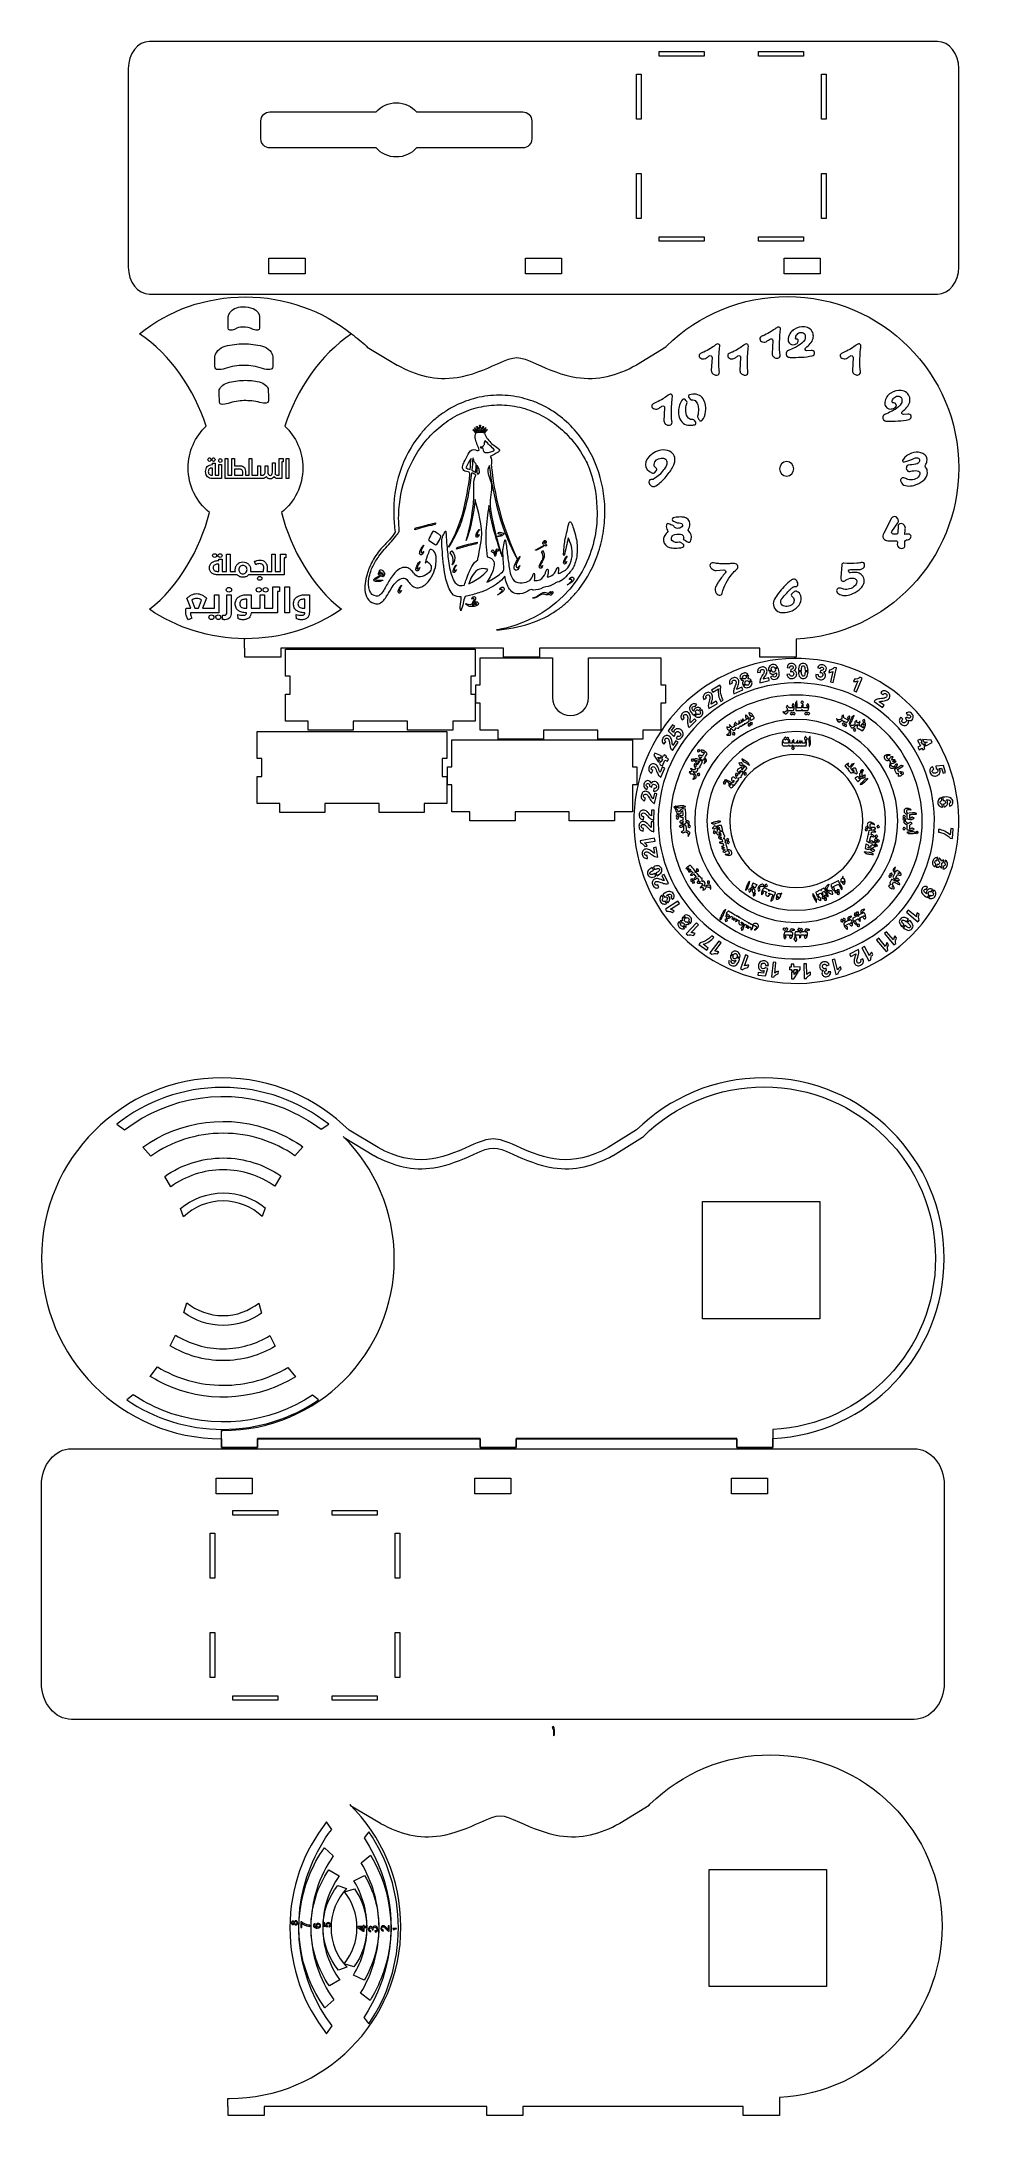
# Model space of a CAD drawing. Header units: millimetres. Extents: x -2159 to -1639, y -1602 to -453.
import ezdxf

# ---------------------------------------------------------------- set-up
doc = ezdxf.new("R2010")
doc.units = ezdxf.units.MM
doc.header["$MEASUREMENT"] = 0
doc.layers.add('Layer 1', color=7, linetype='Continuous')

msp = doc.modelspace()

# ---------------------------------------------------------------- linework, layer by layer
at = {"layer": 'Layer 1', "color": 250, "lineweight": 9}
for points, knots in [([(-1662.7708, -592.8341), (-1662.7708, -592.8341), (-2099.3812, -592.8341), (-2099.3812, -592.8341), (-2099.3812, -592.8341), (-2105.8134, -592.8341), (-2111.0761, -586.0843), (-2111.0761, -577.8341), (-2111.0761, -577.8341), (-2111.0761, -577.8341), (-2111.0761, -467.8343), (-2111.0761, -467.8343), (-2111.0761, -467.8343), (-2111.0761, -459.5843), (-2105.8134, -452.8343), (-2099.3812, -452.8343), (-2099.3812, -452.8343), (-2099.3812, -452.8343), (-1662.7708, -452.8343), (-1662.7708, -452.8343), (-1662.7708, -452.8343), (-1656.3386, -452.8343), (-1651.0759, -459.5843), (-1651.0759, -467.8343), (-1651.0759, -467.8343), (-1651.0759, -467.8343), (-1651.0759, -577.8341), (-1651.0759, -577.8341), (-1651.0759, -577.8341), (-1651.0759, -586.0843), (-1656.3386, -592.8341), (-1662.7708, -592.8341)], [0, 0, 0, 0, 0.111111111, 0.111111111, 0.111111111, 0.111111111, 0.222222222, 0.222222222, 0.222222222, 0.222222222, 0.333333333, 0.333333333, 0.333333333, 0.333333333, 0.444444444, 0.444444444, 0.444444444, 0.444444444, 0.555555556, 0.555555556, 0.555555556, 0.555555556, 0.666666667, 0.666666667, 0.666666667, 0.666666667, 0.777777778, 0.777777778, 0.777777778, 0.777777778, 1, 1, 1, 1]), ([(-1817.0623, -460.9502), (-1817.0623, -460.9502), (-1792.0623, -460.9502), (-1792.0623, -460.9502), (-1792.0623, -460.9502), (-1792.0623, -460.9502), (-1792.0623, -458.4502), (-1792.0623, -458.4502), (-1792.0623, -458.4502), (-1792.0623, -458.4502), (-1817.0623, -458.4502), (-1817.0623, -458.4502), (-1817.0623, -458.4502), (-1817.0623, -458.4502), (-1817.0623, -460.9502), (-1817.0623, -460.9502)], [0, 0, 0, 0, 0.2, 0.2, 0.2, 0.2, 0.4, 0.4, 0.4, 0.4, 0.6, 0.6, 0.6, 0.6, 1, 1, 1, 1]), ([(-1762.0289, -460.9502), (-1762.0289, -460.9502), (-1737.0289, -460.9502), (-1737.0289, -460.9502), (-1737.0289, -460.9502), (-1737.0289, -460.9502), (-1737.0289, -458.4502), (-1737.0289, -458.4502), (-1737.0289, -458.4502), (-1737.0289, -458.4502), (-1762.0289, -458.4502), (-1762.0289, -458.4502), (-1762.0289, -458.4502), (-1762.0289, -458.4502), (-1762.0289, -460.9502), (-1762.0289, -460.9502)], [0, 0, 0, 0, 0.2, 0.2, 0.2, 0.2, 0.4, 0.4, 0.4, 0.4, 0.6, 0.6, 0.6, 0.6, 1, 1, 1, 1]), ([(-1827.0706, -495.9584), (-1827.0706, -495.9584), (-1827.0706, -470.9584), (-1827.0706, -470.9584), (-1827.0706, -470.9584), (-1827.0706, -470.9584), (-1829.5706, -470.9584), (-1829.5706, -470.9584), (-1829.5706, -470.9584), (-1829.5706, -470.9584), (-1829.5706, -495.9584), (-1829.5706, -495.9584), (-1829.5706, -495.9584), (-1829.5706, -495.9584), (-1827.0706, -495.9584), (-1827.0706, -495.9584)], [0, 0, 0, 0, 0.2, 0.2, 0.2, 0.2, 0.4, 0.4, 0.4, 0.4, 0.6, 0.6, 0.6, 0.6, 1, 1, 1, 1]), ([(-1724.5205, -495.9584), (-1724.5205, -495.9584), (-1724.5205, -470.9584), (-1724.5205, -470.9584), (-1724.5205, -470.9584), (-1724.5205, -470.9584), (-1727.0205, -470.9584), (-1727.0205, -470.9584), (-1727.0205, -470.9584), (-1727.0205, -470.9584), (-1727.0205, -495.9584), (-1727.0205, -495.9584), (-1727.0205, -495.9584), (-1727.0205, -495.9584), (-1724.5205, -495.9584), (-1724.5205, -495.9584)], [0, 0, 0, 0, 0.2, 0.2, 0.2, 0.2, 0.4, 0.4, 0.4, 0.4, 0.6, 0.6, 0.6, 0.6, 1, 1, 1, 1]), ([(-2032.6065, -511.828), (-2032.6065, -511.828), (-1973.7857, -511.828), (-1973.7857, -511.828), (-1973.7857, -511.828), (-1971.0392, -514.8966), (-1967.0487, -516.828), (-1962.6065, -516.828), (-1962.6065, -516.828), (-1958.1643, -516.828), (-1954.1738, -514.8966), (-1951.4272, -511.828), (-1951.4272, -511.828), (-1951.4272, -511.828), (-1892.6063, -511.828), (-1892.6063, -511.828), (-1892.6063, -511.828), (-1889.8563, -511.828), (-1887.6063, -509.5782), (-1887.6063, -506.828), (-1887.6063, -506.828), (-1887.6063, -506.828), (-1887.6063, -496.8282), (-1887.6063, -496.8282), (-1887.6063, -496.8282), (-1887.6063, -494.0782), (-1889.8563, -491.8282), (-1892.6063, -491.8282), (-1892.6063, -491.8282), (-1892.6063, -491.8282), (-1951.4272, -491.8282), (-1951.4272, -491.8282), (-1951.4272, -491.8282), (-1954.1738, -488.7598), (-1958.1643, -486.8282), (-1962.6065, -486.8282), (-1962.6065, -486.8282), (-1967.0487, -486.8282), (-1971.0392, -488.7598), (-1973.7857, -491.8282), (-1973.7857, -491.8282), (-1973.7857, -491.8282), (-2032.6065, -491.8282), (-2032.6065, -491.8282), (-2032.6065, -491.8282), (-2035.3565, -491.8282), (-2037.6065, -494.0782), (-2037.6065, -496.8282), (-2037.6065, -496.8282), (-2037.6065, -496.8282), (-2037.6065, -506.828), (-2037.6065, -506.828), (-2037.6065, -506.828), (-2037.6065, -509.5782), (-2035.3565, -511.828), (-2032.6065, -511.828)], [0, 0, 0, 0, 0.066666667, 0.066666667, 0.066666667, 0.066666667, 0.133333333, 0.133333333, 0.133333333, 0.133333333, 0.2, 0.2, 0.2, 0.2, 0.266666667, 0.266666667, 0.266666667, 0.266666667, 0.333333333, 0.333333333, 0.333333333, 0.333333333, 0.4, 0.4, 0.4, 0.4, 0.466666667, 0.466666667, 0.466666667, 0.466666667, 0.533333333, 0.533333333, 0.533333333, 0.533333333, 0.6, 0.6, 0.6, 0.6, 0.666666667, 0.666666667, 0.666666667, 0.666666667, 0.733333333, 0.733333333, 0.733333333, 0.733333333, 0.8, 0.8, 0.8, 0.8, 0.866666667, 0.866666667, 0.866666667, 0.866666667, 1, 1, 1, 1]), ([(-1827.0706, -550.9918), (-1827.0706, -550.9918), (-1827.0706, -525.9918), (-1827.0706, -525.9918), (-1827.0706, -525.9918), (-1827.0706, -525.9918), (-1829.5706, -525.9918), (-1829.5706, -525.9918), (-1829.5706, -525.9918), (-1829.5706, -525.9918), (-1829.5706, -550.9918), (-1829.5706, -550.9918), (-1829.5706, -550.9918), (-1829.5706, -550.9918), (-1827.0706, -550.9918), (-1827.0706, -550.9918)], [0, 0, 0, 0, 0.2, 0.2, 0.2, 0.2, 0.4, 0.4, 0.4, 0.4, 0.6, 0.6, 0.6, 0.6, 1, 1, 1, 1]), ([(-1724.5205, -550.9918), (-1724.5205, -550.9918), (-1724.5205, -525.9918), (-1724.5205, -525.9918), (-1724.5205, -525.9918), (-1724.5205, -525.9918), (-1727.0205, -525.9918), (-1727.0205, -525.9918), (-1727.0205, -525.9918), (-1727.0205, -525.9918), (-1727.0205, -550.9918), (-1727.0205, -550.9918), (-1727.0205, -550.9918), (-1727.0205, -550.9918), (-1724.5205, -550.9918), (-1724.5205, -550.9918)], [0, 0, 0, 0, 0.2, 0.2, 0.2, 0.2, 0.4, 0.4, 0.4, 0.4, 0.6, 0.6, 0.6, 0.6, 1, 1, 1, 1]), ([(-1817.0623, -563.5001), (-1817.0623, -563.5001), (-1792.0623, -563.5001), (-1792.0623, -563.5001), (-1792.0623, -563.5001), (-1792.0623, -563.5001), (-1792.0623, -561.0001), (-1792.0623, -561.0001), (-1792.0623, -561.0001), (-1792.0623, -561.0001), (-1817.0623, -561.0001), (-1817.0623, -561.0001), (-1817.0623, -561.0001), (-1817.0623, -561.0001), (-1817.0623, -563.5001), (-1817.0623, -563.5001)], [0, 0, 0, 0, 0.2, 0.2, 0.2, 0.2, 0.4, 0.4, 0.4, 0.4, 0.6, 0.6, 0.6, 0.6, 1, 1, 1, 1]), ([(-1762.0289, -563.5001), (-1762.0289, -563.5001), (-1737.0289, -563.5001), (-1737.0289, -563.5001), (-1737.0289, -563.5001), (-1737.0289, -563.5001), (-1737.0289, -561.0001), (-1737.0289, -561.0001), (-1737.0289, -561.0001), (-1737.0289, -561.0001), (-1762.0289, -561.0001), (-1762.0289, -561.0001), (-1762.0289, -561.0001), (-1762.0289, -561.0001), (-1762.0289, -563.5001), (-1762.0289, -563.5001)], [0, 0, 0, 0, 0.2, 0.2, 0.2, 0.2, 0.4, 0.4, 0.4, 0.4, 0.6, 0.6, 0.6, 0.6, 1, 1, 1, 1]), ([(-2046.6411, -783.8113), (-2046.6411, -783.8113), (-2046.6576, -789.0378), (-2046.6576, -789.0378), (-2046.6576, -789.0378), (-2046.6576, -789.0378), (-2046.5709, -789.0378), (-2046.5709, -789.0378), (-2046.5709, -789.0378), (-2046.5709, -789.0378), (-2046.5709, -794.0378), (-2046.5709, -794.0378), (-2046.5709, -794.0378), (-2046.5709, -794.0378), (-2026.5709, -794.0378), (-2026.5709, -794.0378), (-2026.5709, -794.0378), (-2026.5709, -794.0378), (-2026.5709, -789.0378), (-2026.5709, -789.0378), (-2026.5709, -789.0378), (-2026.5709, -789.0378), (-1903.3272, -789.0378), (-1903.3272, -789.0378), (-1903.3272, -789.0378), (-1903.3272, -789.0378), (-1903.3272, -794.0378), (-1903.3272, -794.0378), (-1903.3272, -794.0378), (-1903.3272, -794.0378), (-1883.3272, -794.0378), (-1883.3272, -794.0378), (-1883.3272, -794.0378), (-1883.3272, -794.0378), (-1883.3272, -789.0378), (-1883.3272, -789.0378), (-1883.3272, -789.0378), (-1883.3272, -789.0378), (-1761.2076, -789.0378), (-1761.2076, -789.0378), (-1761.2076, -789.0378), (-1761.2076, -789.0378), (-1761.2076, -794.0378), (-1761.2076, -794.0378), (-1761.2076, -794.0378), (-1761.2076, -794.0378), (-1741.2076, -794.0378), (-1741.2076, -794.0378), (-1741.2076, -794.0378), (-1741.2076, -794.0378), (-1741.2076, -789.0378), (-1741.2076, -789.0378), (-1741.2076, -789.0378), (-1741.2076, -789.0378), (-1741.2076, -784.0378), (-1741.2076, -784.0378), (-1741.2076, -784.0378), (-1741.2076, -784.0378), (-1741.2134, -784.0378), (-1741.2134, -784.0378), (-1741.2134, -784.0378), (-1691.0047, -781.5065), (-1651.0759, -739.9983), (-1651.0759, -689.1605), (-1651.0759, -689.1605), (-1651.0759, -636.6918), (-1693.6072, -594.1603), (-1746.0759, -594.1603), (-1746.0759, -594.1603), (-1771.1778, -594.1603), (-1795.0375, -603.9629), (-1812.8924, -621.6006), (-1812.8924, -621.6006), (-1812.8924, -621.6006), (-1813.2964, -621.9997), (-1813.2964, -621.9997), (-1813.2964, -621.9997), (-1813.2964, -621.9997), (-1829.6424, -632.0912), (-1829.6424, -632.0912), (-1829.6424, -632.0912), (-1829.6424, -632.0912), (-1829.7426, -632.1469), (-1829.7426, -632.1469), (-1829.7426, -632.1469), (-1840.2371, -637.9783), (-1850.9289, -640.874), (-1862.9224, -638.975), (-1862.9224, -638.975), (-1870.7094, -637.742), (-1878.0459, -634.6847), (-1885.1789, -631.4401), (-1885.1789, -631.4401), (-1895.1773, -626.8921), (-1896.6165, -626.8921), (-1906.6152, -631.4401), (-1906.6152, -631.4401), (-1913.7481, -634.6847), (-1921.0847, -637.742), (-1928.8716, -638.975), (-1928.8716, -638.975), (-1940.8652, -640.874), (-1951.5568, -637.9783), (-1962.0513, -632.1469), (-1962.0513, -632.1469), (-1962.0513, -632.1469), (-1962.122, -632.1076), (-1962.122, -632.1076), (-1962.122, -632.1076), (-1962.122, -632.1076), (-1978.7088, -622.175), (-1978.7088, -622.175), (-1978.7088, -622.175), (-1978.7088, -622.175), (-1979.1408, -621.7461), (-1979.1408, -621.7461), (-1979.1408, -621.7461), (-1981.7168, -619.1884), (-1984.6376, -616.9848), (-1987.4511, -614.7608), (-1987.4511, -614.7608), (-2003.5915, -601.9944), (-2023.9866, -594.3707), (-2046.1633, -594.3707), (-2046.1633, -594.3707), (-2068.336, -594.3708), (-2088.617, -601.7017), (-2104.8757, -614.7609), (-2104.8757, -614.7609), (-2087.6641, -626.4633), (-2074.5111, -645.6591), (-2067.9563, -665.9926), (-2067.9563, -665.9926), (-2074.0914, -671.7832), (-2077.9215, -679.9897), (-2077.9215, -689.0916), (-2077.9215, -689.0916), (-2077.9215, -699.0582), (-2073.3291, -707.9508), (-2066.1467, -713.7733), (-2066.1467, -713.7733), (-2071.2815, -734.573), (-2083.1803, -754.6828), (-2099.354, -767.4754), (-2099.354, -767.4754), (-2084.3121, -777.7026), (-2066.1743, -783.6632), (-2046.6411, -783.8113)], [0, 0, 0, 0, 0.026315789, 0.026315789, 0.026315789, 0.026315789, 0.052631579, 0.052631579, 0.052631579, 0.052631579, 0.078947368, 0.078947368, 0.078947368, 0.078947368, 0.105263158, 0.105263158, 0.105263158, 0.105263158, 0.131578947, 0.131578947, 0.131578947, 0.131578947, 0.157894737, 0.157894737, 0.157894737, 0.157894737, 0.184210526, 0.184210526, 0.184210526, 0.184210526, 0.210526316, 0.210526316, 0.210526316, 0.210526316, 0.236842105, 0.236842105, 0.236842105, 0.236842105, 0.263157895, 0.263157895, 0.263157895, 0.263157895, 0.289473684, 0.289473684, 0.289473684, 0.289473684, 0.315789474, 0.315789474, 0.315789474, 0.315789474, 0.342105263, 0.342105263, 0.342105263, 0.342105263, 0.368421053, 0.368421053, 0.368421053, 0.368421053, 0.394736842, 0.394736842, 0.394736842, 0.394736842, 0.421052632, 0.421052632, 0.421052632, 0.421052632, 0.447368421, 0.447368421, 0.447368421, 0.447368421, 0.473684211, 0.473684211, 0.473684211, 0.473684211, 0.5, 0.5, 0.5, 0.5, 0.526315789, 0.526315789, 0.526315789, 0.526315789, 0.552631579, 0.552631579, 0.552631579, 0.552631579, 0.578947368, 0.578947368, 0.578947368, 0.578947368, 0.605263158, 0.605263158, 0.605263158, 0.605263158, 0.631578947, 0.631578947, 0.631578947, 0.631578947, 0.657894737, 0.657894737, 0.657894737, 0.657894737, 0.684210526, 0.684210526, 0.684210526, 0.684210526, 0.710526316, 0.710526316, 0.710526316, 0.710526316, 0.736842105, 0.736842105, 0.736842105, 0.736842105, 0.763157895, 0.763157895, 0.763157895, 0.763157895, 0.789473684, 0.789473684, 0.789473684, 0.789473684, 0.815789474, 0.815789474, 0.815789474, 0.815789474, 0.842105263, 0.842105263, 0.842105263, 0.842105263, 0.868421053, 0.868421053, 0.868421053, 0.868421053, 0.894736842, 0.894736842, 0.894736842, 0.894736842, 0.921052632, 0.921052632, 0.921052632, 0.921052632, 0.947368421, 0.947368421, 0.947368421, 0.947368421, 1, 1, 1, 1]), ([(-2041.9233, -600.8813), (-2043.9911, -600.1492), (-2045.5328, -599.8291), (-2047.6647, -599.8286), (-2047.6647, -599.8286), (-2049.797, -599.8282), (-2050.1623, -600.1482), (-2052.2281, -600.8798), (-2052.2281, -600.8798), (-2054.2428, -601.5933), (-2055.7565, -603.8495), (-2055.7565, -605.3744), (-2055.7565, -605.3744), (-2055.7565, -606.4197), (-2055.7565, -607.4621), (-2055.7565, -608.506), (-2055.7565, -608.506), (-2055.7565, -609.5498), (-2055.7565, -610.5937), (-2055.7565, -611.6376), (-2055.7565, -611.6376), (-2055.7565, -613.161), (-2054.2675, -613.2108), (-2052.2281, -612.3445), (-2052.2281, -612.3445), (-2050.1842, -611.4764), (-2049.7986, -611.0854), (-2047.6647, -611.085), (-2047.6647, -611.085), (-2045.5313, -611.0846), (-2043.9692, -611.4746), (-2041.9233, -612.3431), (-2041.9233, -612.3431), (-2039.8836, -613.2093), (-2038.393, -613.161), (-2038.393, -611.6376), (-2038.393, -611.6376), (-2038.393, -610.5937), (-2038.393, -609.5498), (-2038.393, -608.506), (-2038.393, -608.506), (-2038.393, -607.4621), (-2038.393, -606.4197), (-2038.393, -605.3744), (-2038.393, -605.3744), (-2038.393, -603.8495), (-2039.9087, -601.5946), (-2041.9233, -600.8813)], [0, 0, 0, 0, 0.076923077, 0.076923077, 0.076923077, 0.076923077, 0.153846154, 0.153846154, 0.153846154, 0.153846154, 0.230769231, 0.230769231, 0.230769231, 0.230769231, 0.307692308, 0.307692308, 0.307692308, 0.307692308, 0.384615385, 0.384615385, 0.384615385, 0.384615385, 0.461538462, 0.461538462, 0.461538462, 0.461538462, 0.538461538, 0.538461538, 0.538461538, 0.538461538, 0.615384615, 0.615384615, 0.615384615, 0.615384615, 0.692307692, 0.692307692, 0.692307692, 0.692307692, 0.769230769, 0.769230769, 0.769230769, 0.769230769, 0.846153846, 0.846153846, 0.846153846, 0.846153846, 1, 1, 1, 1]), ([(-2036.7722, -621.6758), (-2040.1073, -620.7445), (-2043.6383, -620.3366), (-2047.0779, -620.3358), (-2047.0779, -620.3358), (-2050.5175, -620.3353), (-2054.0482, -620.7424), (-2057.3807, -621.674), (-2057.3807, -621.674), (-2060.6307, -622.5822), (-2063.0725, -625.4544), (-2063.0725, -627.3955), (-2063.0725, -627.3955), (-2063.0725, -628.7261), (-2063.0725, -628.1712), (-2063.0725, -629.5), (-2063.0725, -629.5), (-2063.0725, -630.8288), (-2063.0725, -631.7458), (-2063.0725, -633.0745), (-2063.0725, -633.0745), (-2063.0725, -635.0138), (-2060.6707, -635.0776), (-2057.3807, -633.9746), (-2057.3807, -633.9746), (-2054.0833, -632.8694), (-2050.5205, -632.372), (-2047.0779, -632.3712), (-2047.0779, -632.3712), (-2043.6356, -632.3705), (-2040.0725, -632.8671), (-2036.7722, -633.9729), (-2036.7722, -633.9729), (-2033.4815, -635.0752), (-2031.0768, -635.0138), (-2031.0768, -633.0745), (-2031.0768, -633.0745), (-2031.0768, -631.7458), (-2031.0768, -630.8288), (-2031.0768, -629.5), (-2031.0768, -629.5), (-2031.0768, -628.1712), (-2031.0768, -628.7261), (-2031.0768, -627.3955), (-2031.0768, -627.3955), (-2031.0768, -625.4544), (-2033.5222, -622.5833), (-2036.7722, -621.6758)], [0, 0, 0, 0, 0.076923077, 0.076923077, 0.076923077, 0.076923077, 0.153846154, 0.153846154, 0.153846154, 0.153846154, 0.230769231, 0.230769231, 0.230769231, 0.230769231, 0.307692308, 0.307692308, 0.307692308, 0.307692308, 0.384615385, 0.384615385, 0.384615385, 0.384615385, 0.461538462, 0.461538462, 0.461538462, 0.461538462, 0.538461538, 0.538461538, 0.538461538, 0.538461538, 0.615384615, 0.615384615, 0.615384615, 0.615384615, 0.692307692, 0.692307692, 0.692307692, 0.692307692, 0.769230769, 0.769230769, 0.769230769, 0.769230769, 0.846153846, 0.846153846, 0.846153846, 0.846153846, 1, 1, 1, 1]), ([(-1789.2554, -627.0944), (-1789.7647, -627.4582), (-1790.2794, -627.8147), (-1790.7989, -628.1558), (-1790.7989, -628.1558), (-1791.1637, -628.3952), (-1791.7123, -628.7484), (-1792.1558, -628.7651), (-1792.1558, -628.7651), (-1792.9036, -628.7911), (-1793.9471, -628.5585), (-1794.4984, -628.0062), (-1794.4984, -628.0062), (-1794.502, -628.0026), (-1794.505, -627.9997), (-1794.5088, -627.9962), (-1794.5088, -627.9962), (-1795.0334, -627.4863), (-1795.0803, -626.6024), (-1794.5696, -626.0622), (-1794.5696, -626.0622), (-1794.3377, -625.8208), (-1794.0575, -625.6301), (-1793.745, -625.5091), (-1793.745, -625.5091), (-1793.252, -625.3187), (-1792.7616, -625.1207), (-1792.2823, -624.8979), (-1792.2823, -624.8979), (-1791.0416, -624.3217), (-1789.8417, -623.6609), (-1788.6748, -622.9474), (-1788.6748, -622.9474), (-1787.7458, -622.3793), (-1786.8462, -621.7617), (-1785.9941, -621.0833), (-1785.9941, -621.0833), (-1785.9627, -621.0583), (-1785.9293, -621.0347), (-1785.8879, -621.0078), (-1785.8879, -621.0078), (-1785.8808, -621.0033), (-1785.875, -620.9997), (-1785.8679, -620.9953), (-1785.8679, -620.9953), (-1785.6356, -620.8531), (-1785.4015, -620.7139), (-1785.167, -620.5749), (-1785.167, -620.5749), (-1784.5541, -620.2107), (-1783.7934, -620.4934), (-1783.5168, -621.132), (-1783.5168, -621.132), (-1783.5125, -621.1416), (-1783.5088, -621.1498), (-1783.5044, -621.1592), (-1783.5044, -621.1592), (-1783.2659, -621.6655), (-1783.488, -622.1226), (-1783.5552, -622.6392), (-1783.5552, -622.6392), (-1783.5954, -622.9524), (-1783.6267, -623.2669), (-1783.6534, -623.5816), (-1783.6534, -623.5816), (-1783.9264, -626.7901), (-1784.0355, -630.0074), (-1783.9328, -633.227), (-1783.9328, -633.227), (-1783.914, -633.8132), (-1783.8723, -634.3996), (-1783.7898, -634.9803), (-1783.7898, -634.9803), (-1783.7874, -634.996), (-1783.7855, -635.0097), (-1783.7824, -635.0254), (-1783.7824, -635.0254), (-1783.7263, -635.3194), (-1783.7013, -635.585), (-1783.6824, -635.8874), (-1783.6824, -635.8874), (-1783.6813, -635.9014), (-1783.6803, -635.913), (-1783.6788, -635.9269), (-1783.6788, -635.9269), (-1783.5877, -636.7886), (-1784.1066, -637.5927), (-1785.0199, -637.6678), (-1785.0199, -637.6678), (-1785.2497, -637.6854), (-1785.512, -637.6806), (-1785.7432, -637.6729), (-1785.7432, -637.6729), (-1786.2104, -637.6679), (-1786.9673, -637.2383), (-1787.3027, -636.9707), (-1787.3027, -636.9707), (-1787.3067, -636.9675), (-1787.3102, -636.9646), (-1787.3142, -636.9616), (-1787.3142, -636.9616), (-1787.8494, -636.5477), (-1788.1618, -635.9059), (-1788.1573, -635.2299), (-1788.1573, -635.2299), (-1788.1571, -635.2141), (-1788.1569, -635.2004), (-1788.156, -635.1845), (-1788.156, -635.1845), (-1788.156, -635.1845), (-1787.7567, -627.9183), (-1787.7567, -627.9183), (-1787.7567, -627.9183), (-1787.7363, -627.5454), (-1787.9196, -627.215), (-1788.2468, -627.0351), (-1788.2468, -627.0351), (-1788.5745, -626.8549), (-1788.9516, -626.8771), (-1789.2554, -627.0944)], [0, 0, 0, 0, 0.032258065, 0.032258065, 0.032258065, 0.032258065, 0.064516129, 0.064516129, 0.064516129, 0.064516129, 0.096774194, 0.096774194, 0.096774194, 0.096774194, 0.129032258, 0.129032258, 0.129032258, 0.129032258, 0.161290323, 0.161290323, 0.161290323, 0.161290323, 0.193548387, 0.193548387, 0.193548387, 0.193548387, 0.225806452, 0.225806452, 0.225806452, 0.225806452, 0.258064516, 0.258064516, 0.258064516, 0.258064516, 0.290322581, 0.290322581, 0.290322581, 0.290322581, 0.322580645, 0.322580645, 0.322580645, 0.322580645, 0.35483871, 0.35483871, 0.35483871, 0.35483871, 0.387096774, 0.387096774, 0.387096774, 0.387096774, 0.419354839, 0.419354839, 0.419354839, 0.419354839, 0.451612903, 0.451612903, 0.451612903, 0.451612903, 0.483870968, 0.483870968, 0.483870968, 0.483870968, 0.516129032, 0.516129032, 0.516129032, 0.516129032, 0.548387097, 0.548387097, 0.548387097, 0.548387097, 0.580645161, 0.580645161, 0.580645161, 0.580645161, 0.612903226, 0.612903226, 0.612903226, 0.612903226, 0.64516129, 0.64516129, 0.64516129, 0.64516129, 0.677419355, 0.677419355, 0.677419355, 0.677419355, 0.709677419, 0.709677419, 0.709677419, 0.709677419, 0.741935484, 0.741935484, 0.741935484, 0.741935484, 0.774193548, 0.774193548, 0.774193548, 0.774193548, 0.806451613, 0.806451613, 0.806451613, 0.806451613, 0.838709677, 0.838709677, 0.838709677, 0.838709677, 0.870967742, 0.870967742, 0.870967742, 0.870967742, 0.903225806, 0.903225806, 0.903225806, 0.903225806, 0.935483871, 0.935483871, 0.935483871, 0.935483871, 1, 1, 1, 1]), ([(-1773.4054, -627.0939), (-1773.9144, -627.4574), (-1774.4287, -627.814), (-1774.9488, -628.1558), (-1774.9488, -628.1558), (-1775.3136, -628.3953), (-1775.8617, -628.7484), (-1776.3056, -628.7651), (-1776.3056, -628.7651), (-1777.0584, -628.7913), (-1778.1005, -628.5576), (-1778.6533, -628.0012), (-1778.6533, -628.0012), (-1779.1835, -627.4912), (-1779.2309, -626.6062), (-1778.7199, -626.0634), (-1778.7199, -626.0634), (-1778.4884, -625.8212), (-1778.2076, -625.6301), (-1777.8951, -625.5091), (-1777.8951, -625.5091), (-1777.4022, -625.3186), (-1776.9118, -625.1207), (-1776.4321, -624.8979), (-1776.4321, -624.8979), (-1775.1915, -624.3217), (-1773.9912, -623.661), (-1772.8245, -622.9474), (-1772.8245, -622.9474), (-1771.8956, -622.3793), (-1770.9962, -621.7614), (-1770.1438, -621.0832), (-1770.1438, -621.0832), (-1770.1127, -621.0585), (-1770.0799, -621.0355), (-1770.0387, -621.0085), (-1770.0387, -621.0085), (-1770.031, -621.0035), (-1770.0242, -620.9988), (-1770.0159, -620.994), (-1770.0159, -620.994), (-1769.7841, -620.8527), (-1769.5506, -620.7134), (-1769.317, -620.5749), (-1769.317, -620.5749), (-1768.7033, -620.2101), (-1767.9435, -620.4938), (-1767.6659, -621.1328), (-1767.6659, -621.1328), (-1767.6618, -621.1416), (-1767.6584, -621.1496), (-1767.6542, -621.1585), (-1767.6542, -621.1585), (-1767.4154, -621.6662), (-1767.6379, -622.1213), (-1767.7049, -622.6392), (-1767.7049, -622.6392), (-1767.7453, -622.9524), (-1767.7765, -623.2669), (-1767.8031, -623.5816), (-1767.8031, -623.5816), (-1768.076, -626.7882), (-1768.1856, -630.0099), (-1768.0826, -633.227), (-1768.0826, -633.227), (-1768.0638, -633.8123), (-1768.022, -634.3982), (-1767.9401, -634.9783), (-1767.9401, -634.9783), (-1767.9375, -634.9949), (-1767.9352, -635.0091), (-1767.9319, -635.0259), (-1767.9319, -635.0259), (-1767.8752, -635.3194), (-1767.8514, -635.5853), (-1767.8322, -635.8876), (-1767.8322, -635.8876), (-1767.8311, -635.9014), (-1767.8303, -635.9128), (-1767.829, -635.9266), (-1767.829, -635.9266), (-1767.7376, -636.7886), (-1768.2565, -637.5927), (-1769.1702, -637.6678), (-1769.1702, -637.6678), (-1769.3987, -637.6858), (-1769.6627, -637.6806), (-1769.893, -637.6729), (-1769.893, -637.6729), (-1770.3607, -637.6679), (-1771.1175, -637.2375), (-1771.4532, -636.9704), (-1771.4532, -636.9704), (-1771.4569, -636.9672), (-1771.4603, -636.9649), (-1771.4641, -636.9618), (-1771.4641, -636.9618), (-1771.9994, -636.5478), (-1772.3116, -635.9067), (-1772.3074, -635.2304), (-1772.3074, -635.2304), (-1772.3072, -635.2141), (-1772.3068, -635.2008), (-1772.3058, -635.1845), (-1772.3058, -635.1845), (-1772.3058, -635.1845), (-1771.9067, -627.918), (-1771.9067, -627.918), (-1771.9067, -627.918), (-1771.8862, -627.545), (-1772.0696, -627.2147), (-1772.3969, -627.0348), (-1772.3969, -627.0348), (-1772.7243, -626.8547), (-1773.1014, -626.8769), (-1773.4054, -627.0939)], [0, 0, 0, 0, 0.033333333, 0.033333333, 0.033333333, 0.033333333, 0.066666667, 0.066666667, 0.066666667, 0.066666667, 0.1, 0.1, 0.1, 0.1, 0.133333333, 0.133333333, 0.133333333, 0.133333333, 0.166666667, 0.166666667, 0.166666667, 0.166666667, 0.2, 0.2, 0.2, 0.2, 0.233333333, 0.233333333, 0.233333333, 0.233333333, 0.266666667, 0.266666667, 0.266666667, 0.266666667, 0.3, 0.3, 0.3, 0.3, 0.333333333, 0.333333333, 0.333333333, 0.333333333, 0.366666667, 0.366666667, 0.366666667, 0.366666667, 0.4, 0.4, 0.4, 0.4, 0.433333333, 0.433333333, 0.433333333, 0.433333333, 0.466666667, 0.466666667, 0.466666667, 0.466666667, 0.5, 0.5, 0.5, 0.5, 0.533333333, 0.533333333, 0.533333333, 0.533333333, 0.566666667, 0.566666667, 0.566666667, 0.566666667, 0.6, 0.6, 0.6, 0.6, 0.633333333, 0.633333333, 0.633333333, 0.633333333, 0.666666667, 0.666666667, 0.666666667, 0.666666667, 0.7, 0.7, 0.7, 0.7, 0.733333333, 0.733333333, 0.733333333, 0.733333333, 0.766666667, 0.766666667, 0.766666667, 0.766666667, 0.8, 0.8, 0.8, 0.8, 0.833333333, 0.833333333, 0.833333333, 0.833333333, 0.866666667, 0.866666667, 0.866666667, 0.866666667, 0.9, 0.9, 0.9, 0.9, 0.933333333, 0.933333333, 0.933333333, 0.933333333, 1, 1, 1, 1]), ([(-1755.6217, -617.7389), (-1756.1307, -618.1022), (-1756.6451, -618.4584), (-1757.165, -618.7997), (-1757.165, -618.7997), (-1757.5304, -619.0392), (-1758.0765, -619.3919), (-1758.5208, -619.4086), (-1758.5208, -619.4086), (-1759.2666, -619.4351), (-1760.3125, -619.203), (-1760.8617, -618.6511), (-1760.8617, -618.6511), (-1760.8661, -618.6471), (-1760.8693, -618.6437), (-1760.8735, -618.6397), (-1760.8735, -618.6397), (-1761.3984, -618.1297), (-1761.4445, -617.2494), (-1760.9359, -616.7083), (-1760.9359, -616.7083), (-1760.7049, -616.4656), (-1760.4236, -616.2744), (-1760.1109, -616.1531), (-1760.1109, -616.1531), (-1759.6182, -615.9621), (-1759.1272, -615.7651), (-1758.6476, -615.5425), (-1758.6476, -615.5425), (-1757.4071, -614.9662), (-1756.2076, -614.305), (-1755.0408, -613.5921), (-1755.0408, -613.5921), (-1754.112, -613.0238), (-1753.213, -612.4058), (-1752.3603, -611.7277), (-1752.3603, -611.7277), (-1752.3226, -611.6979), (-1752.283, -611.6702), (-1752.2417, -611.6451), (-1752.2417, -611.6451), (-1752.0068, -611.5019), (-1751.7704, -611.3606), (-1751.5341, -611.2201), (-1751.5341, -611.2201), (-1750.9199, -610.8553), (-1750.1599, -611.1387), (-1749.882, -611.778), (-1749.882, -611.778), (-1749.8782, -611.7868), (-1749.875, -611.7942), (-1749.8709, -611.8027), (-1749.8709, -611.8027), (-1749.6321, -612.3118), (-1749.8543, -612.7652), (-1749.9217, -613.2836), (-1749.9217, -613.2836), (-1749.9623, -613.5967), (-1749.9932, -613.9113), (-1750.0199, -614.2261), (-1750.0199, -614.2261), (-1750.2922, -617.4322), (-1750.4024, -620.6534), (-1750.2994, -623.87), (-1750.2994, -623.87), (-1750.2804, -624.4555), (-1750.2386, -625.0409), (-1750.1567, -625.6214), (-1750.1567, -625.6214), (-1750.1544, -625.6381), (-1750.1521, -625.6524), (-1750.1488, -625.6689), (-1750.1488, -625.6689), (-1750.0919, -625.9626), (-1750.0681, -626.2281), (-1750.0488, -626.5308), (-1750.0488, -626.5308), (-1750.0479, -626.5445), (-1750.0471, -626.556), (-1750.0457, -626.5697), (-1750.0457, -626.5697), (-1749.9543, -627.4315), (-1750.4737, -628.2358), (-1751.387, -628.3101), (-1751.387, -628.3101), (-1751.6186, -628.327), (-1751.8793, -628.3232), (-1752.1118, -628.3155), (-1752.1118, -628.3155), (-1752.5637, -628.3093), (-1753.3226, -627.8892), (-1753.6687, -627.6131), (-1753.6687, -627.6131), (-1753.6726, -627.6099), (-1753.676, -627.6072), (-1753.6801, -627.604), (-1753.6801, -627.604), (-1754.2149, -627.1905), (-1754.5274, -626.5502), (-1754.5242, -625.875), (-1754.5242, -625.875), (-1754.5242, -625.8582), (-1754.5236, -625.8439), (-1754.5228, -625.8272), (-1754.5228, -625.8272), (-1754.5228, -625.8272), (-1754.1229, -618.5629), (-1754.1229, -618.5629), (-1754.1229, -618.5629), (-1754.1026, -618.1899), (-1754.2858, -617.8594), (-1754.6131, -617.6794), (-1754.6131, -617.6794), (-1754.9407, -617.4997), (-1755.3177, -617.5219), (-1755.6217, -617.7389)], [0, 0, 0, 0, 0.033333333, 0.033333333, 0.033333333, 0.033333333, 0.066666667, 0.066666667, 0.066666667, 0.066666667, 0.1, 0.1, 0.1, 0.1, 0.133333333, 0.133333333, 0.133333333, 0.133333333, 0.166666667, 0.166666667, 0.166666667, 0.166666667, 0.2, 0.2, 0.2, 0.2, 0.233333333, 0.233333333, 0.233333333, 0.233333333, 0.266666667, 0.266666667, 0.266666667, 0.266666667, 0.3, 0.3, 0.3, 0.3, 0.333333333, 0.333333333, 0.333333333, 0.333333333, 0.366666667, 0.366666667, 0.366666667, 0.366666667, 0.4, 0.4, 0.4, 0.4, 0.433333333, 0.433333333, 0.433333333, 0.433333333, 0.466666667, 0.466666667, 0.466666667, 0.466666667, 0.5, 0.5, 0.5, 0.5, 0.533333333, 0.533333333, 0.533333333, 0.533333333, 0.566666667, 0.566666667, 0.566666667, 0.566666667, 0.6, 0.6, 0.6, 0.6, 0.633333333, 0.633333333, 0.633333333, 0.633333333, 0.666666667, 0.666666667, 0.666666667, 0.666666667, 0.7, 0.7, 0.7, 0.7, 0.733333333, 0.733333333, 0.733333333, 0.733333333, 0.766666667, 0.766666667, 0.766666667, 0.766666667, 0.8, 0.8, 0.8, 0.8, 0.833333333, 0.833333333, 0.833333333, 0.833333333, 0.866666667, 0.866666667, 0.866666667, 0.866666667, 0.9, 0.9, 0.9, 0.9, 0.933333333, 0.933333333, 0.933333333, 0.933333333, 1, 1, 1, 1]), ([(-1735.2381, -624.2266), (-1735.2381, -624.2266), (-1732.8782, -624.0791), (-1732.8782, -624.0791), (-1732.8782, -624.0791), (-1732.4986, -624.0491), (-1732.0449, -624.1276), (-1731.7076, -624.299), (-1731.7076, -624.299), (-1730.9371, -624.6899), (-1730.7022, -625.6772), (-1731.2173, -626.3687), (-1731.2173, -626.3687), (-1731.226, -626.3804), (-1731.2334, -626.3901), (-1731.2426, -626.4011), (-1731.2426, -626.4011), (-1731.5061, -626.725), (-1731.8571, -626.8889), (-1732.258, -626.9692), (-1732.258, -626.9692), (-1732.2677, -626.971), (-1732.2761, -626.9727), (-1732.2857, -626.975), (-1732.2857, -626.975), (-1734.2237, -627.4245), (-1736.2014, -627.7015), (-1738.1899, -627.7769), (-1738.1899, -627.7769), (-1740.2814, -627.8566), (-1742.375, -627.8789), (-1744.4514, -627.8668), (-1744.4514, -627.8668), (-1744.4598, -627.8668), (-1744.4668, -627.8668), (-1744.4752, -627.867), (-1744.4752, -627.867), (-1744.8055, -627.8733), (-1745.1361, -627.812), (-1745.426, -627.6937), (-1745.426, -627.6937), (-1745.4327, -627.691), (-1745.4386, -627.689), (-1745.4452, -627.6864), (-1745.4452, -627.6864), (-1746.6909, -627.21), (-1747.183, -625.6402), (-1746.2595, -624.644), (-1746.2595, -624.644), (-1746.2536, -624.6379), (-1746.2489, -624.6325), (-1746.2434, -624.6262), (-1746.2434, -624.6262), (-1746.0505, -624.4073), (-1745.8029, -624.2424), (-1745.5268, -624.1487), (-1745.5268, -624.1487), (-1745.5066, -624.1417), (-1745.4893, -624.1353), (-1745.4694, -624.127), (-1745.4694, -624.127), (-1744.3396, -623.6601), (-1743.2273, -623.1502), (-1742.131, -622.6085), (-1742.131, -622.6085), (-1741.3668, -622.2312), (-1740.6185, -621.8209), (-1739.8897, -621.3786), (-1739.8897, -621.3786), (-1738.5856, -620.5871), (-1737.1125, -619.4734), (-1736.4307, -618.0769), (-1736.4307, -618.0769), (-1736.0678, -617.3339), (-1735.9786, -616.4797), (-1736.1667, -615.6611), (-1736.1667, -615.6611), (-1736.1679, -615.6551), (-1736.1692, -615.6501), (-1736.1705, -615.644), (-1736.1705, -615.644), (-1736.3404, -614.8362), (-1736.9763, -614.2096), (-1737.7741, -614.0516), (-1737.7741, -614.0516), (-1737.7851, -614.0496), (-1737.7946, -614.0477), (-1737.8053, -614.046), (-1737.8053, -614.046), (-1738.6851, -613.902), (-1739.5465, -614.1816), (-1740.2429, -614.7243), (-1740.2429, -614.7243), (-1740.2467, -614.7272), (-1740.2502, -614.7298), (-1740.2543, -614.7329), (-1740.2543, -614.7329), (-1740.867, -615.1955), (-1741.2801, -615.8751), (-1741.4082, -616.6304), (-1741.4082, -616.6304), (-1741.4135, -616.6622), (-1741.4169, -616.689), (-1741.4192, -616.7211), (-1741.4192, -616.7211), (-1741.4393, -617.0053), (-1741.5045, -617.6647), (-1741.1503, -617.7442), (-1741.1503, -617.7442), (-1740.9902, -617.776), (-1740.8269, -617.789), (-1740.6798, -617.7838), (-1740.6798, -617.7838), (-1740.6663, -617.7832), (-1740.6551, -617.7826), (-1740.6417, -617.7817), (-1740.6417, -617.7817), (-1739.5391, -617.698), (-1739.4139, -620.393), (-1742.0523, -620.7666), (-1742.0523, -620.7666), (-1742.0578, -620.7673), (-1742.0628, -620.768), (-1742.0682, -620.7689), (-1742.0682, -620.7689), (-1743.2449, -620.9559), (-1744.4241, -620.8137), (-1745.0533, -619.7886), (-1745.0533, -619.7886), (-1745.0582, -619.7806), (-1745.0623, -619.7736), (-1745.0672, -619.7654), (-1745.0672, -619.7654), (-1745.4765, -619.0533), (-1745.6417, -618.2248), (-1745.5341, -617.3998), (-1745.5341, -617.3998), (-1745.5332, -617.3922), (-1745.5324, -617.3855), (-1745.5311, -617.378), (-1745.5311, -617.378), (-1745.3322, -616.0873), (-1744.9902, -615.0233), (-1744.109, -613.9527), (-1744.109, -613.9527), (-1743.5913, -613.3238), (-1742.9683, -612.7918), (-1742.2862, -612.3487), (-1742.2862, -612.3487), (-1740.5642, -611.2288), (-1738.4881, -610.7462), (-1736.4481, -610.982), (-1736.4481, -610.982), (-1734.2688, -611.2334), (-1732.2292, -612.5851), (-1731.7464, -614.8252), (-1731.7464, -614.8252), (-1731.7447, -614.8326), (-1731.7437, -614.8391), (-1731.7423, -614.8467), (-1731.7423, -614.8467), (-1731.5885, -615.6494), (-1731.5848, -616.658), (-1731.7768, -617.4524), (-1731.7768, -617.4524), (-1732.2669, -619.4779), (-1733.988, -621.1691), (-1735.8513, -622.5098), (-1735.8513, -622.5098), (-1736.1997, -622.7603), (-1736.3353, -623.195), (-1736.1906, -623.5991), (-1736.1906, -623.5991), (-1736.0462, -624.0031), (-1735.6664, -624.2534), (-1735.2381, -624.2266)], [0, 0, 0, 0, 0.022222222, 0.022222222, 0.022222222, 0.022222222, 0.044444444, 0.044444444, 0.044444444, 0.044444444, 0.066666667, 0.066666667, 0.066666667, 0.066666667, 0.088888889, 0.088888889, 0.088888889, 0.088888889, 0.111111111, 0.111111111, 0.111111111, 0.111111111, 0.133333333, 0.133333333, 0.133333333, 0.133333333, 0.155555556, 0.155555556, 0.155555556, 0.155555556, 0.177777778, 0.177777778, 0.177777778, 0.177777778, 0.2, 0.2, 0.2, 0.2, 0.222222222, 0.222222222, 0.222222222, 0.222222222, 0.244444444, 0.244444444, 0.244444444, 0.244444444, 0.266666667, 0.266666667, 0.266666667, 0.266666667, 0.288888889, 0.288888889, 0.288888889, 0.288888889, 0.311111111, 0.311111111, 0.311111111, 0.311111111, 0.333333333, 0.333333333, 0.333333333, 0.333333333, 0.355555556, 0.355555556, 0.355555556, 0.355555556, 0.377777778, 0.377777778, 0.377777778, 0.377777778, 0.4, 0.4, 0.4, 0.4, 0.422222222, 0.422222222, 0.422222222, 0.422222222, 0.444444444, 0.444444444, 0.444444444, 0.444444444, 0.466666667, 0.466666667, 0.466666667, 0.466666667, 0.488888889, 0.488888889, 0.488888889, 0.488888889, 0.511111111, 0.511111111, 0.511111111, 0.511111111, 0.533333333, 0.533333333, 0.533333333, 0.533333333, 0.555555556, 0.555555556, 0.555555556, 0.555555556, 0.577777778, 0.577777778, 0.577777778, 0.577777778, 0.6, 0.6, 0.6, 0.6, 0.622222222, 0.622222222, 0.622222222, 0.622222222, 0.644444444, 0.644444444, 0.644444444, 0.644444444, 0.666666667, 0.666666667, 0.666666667, 0.666666667, 0.688888889, 0.688888889, 0.688888889, 0.688888889, 0.711111111, 0.711111111, 0.711111111, 0.711111111, 0.733333333, 0.733333333, 0.733333333, 0.733333333, 0.755555556, 0.755555556, 0.755555556, 0.755555556, 0.777777778, 0.777777778, 0.777777778, 0.777777778, 0.8, 0.8, 0.8, 0.8, 0.822222222, 0.822222222, 0.822222222, 0.822222222, 0.844444444, 0.844444444, 0.844444444, 0.844444444, 0.866666667, 0.866666667, 0.866666667, 0.866666667, 0.888888889, 0.888888889, 0.888888889, 0.888888889, 0.911111111, 0.911111111, 0.911111111, 0.911111111, 0.933333333, 0.933333333, 0.933333333, 0.933333333, 0.955555556, 0.955555556, 0.955555556, 0.955555556, 1, 1, 1, 1]), ([(-1711.1111, -627.0643), (-1711.6204, -627.4279), (-1712.1352, -627.7841), (-1712.6554, -628.1258), (-1712.6554, -628.1258), (-1713.021, -628.3656), (-1713.5663, -628.7183), (-1714.0113, -628.7347), (-1714.0113, -628.7347), (-1714.758, -628.7612), (-1715.803, -628.5288), (-1716.3536, -627.977), (-1716.3536, -627.977), (-1716.3573, -627.9729), (-1716.3607, -627.97), (-1716.3644, -627.9662), (-1716.3644, -627.9662), (-1716.8897, -627.456), (-1716.9357, -626.576), (-1716.427, -626.0344), (-1716.427, -626.0344), (-1716.1957, -625.7917), (-1715.9145, -625.6002), (-1715.6016, -625.4792), (-1715.6016, -625.4792), (-1715.1086, -625.2886), (-1714.6176, -625.0912), (-1714.1379, -624.8686), (-1714.1379, -624.8686), (-1712.8969, -624.2926), (-1711.6973, -623.6304), (-1710.5305, -622.9172), (-1710.5305, -622.9172), (-1709.6013, -622.3493), (-1708.7026, -621.7312), (-1707.85, -621.0531), (-1707.85, -621.0531), (-1707.8124, -621.0232), (-1707.7728, -620.9955), (-1707.7314, -620.9705), (-1707.7314, -620.9705), (-1707.4964, -620.827), (-1707.2596, -620.6859), (-1707.0228, -620.5454), (-1707.0228, -620.5454), (-1706.4098, -620.1809), (-1705.651, -620.4632), (-1705.3725, -621.1012), (-1705.3725, -621.1012), (-1705.3686, -621.1104), (-1705.3652, -621.1182), (-1705.3607, -621.1274), (-1705.3607, -621.1274), (-1705.1198, -621.6372), (-1705.3444, -622.0899), (-1705.4114, -622.609), (-1705.4114, -622.609), (-1705.4518, -622.9224), (-1705.483, -623.2373), (-1705.5096, -623.5522), (-1705.5096, -623.5522), (-1705.7819, -626.7582), (-1705.8922, -629.98), (-1705.7893, -633.1965), (-1705.7893, -633.1965), (-1705.7704, -633.7821), (-1705.7281, -634.3679), (-1705.6469, -634.948), (-1705.6469, -634.948), (-1705.6443, -634.9657), (-1705.6418, -634.9805), (-1705.6383, -634.998), (-1705.6383, -634.998), (-1705.5809, -635.2926), (-1705.558, -635.5543), (-1705.5379, -635.8587), (-1705.5379, -635.8587), (-1705.5371, -635.872), (-1705.5361, -635.883), (-1705.5347, -635.896), (-1705.5347, -635.896), (-1705.4434, -636.7575), (-1705.9627, -637.562), (-1706.8749, -637.6383), (-1706.8749, -637.6383), (-1707.1081, -637.6546), (-1707.367, -637.6507), (-1707.601, -637.6428), (-1707.601, -637.6428), (-1708.0545, -637.6366), (-1708.8105, -637.218), (-1709.1582, -636.9408), (-1709.1582, -636.9408), (-1709.1623, -636.9375), (-1709.1658, -636.9345), (-1709.1699, -636.9313), (-1709.1699, -636.9313), (-1709.7049, -636.5185), (-1710.0169, -635.878), (-1710.0141, -635.2033), (-1710.0141, -635.2033), (-1710.0141, -635.1864), (-1710.0135, -635.1722), (-1710.0125, -635.1553), (-1710.0125, -635.1553), (-1710.0125, -635.1553), (-1709.6127, -627.8887), (-1709.6127, -627.8887), (-1709.6127, -627.8887), (-1709.5923, -627.5157), (-1709.7755, -627.1854), (-1710.1028, -627.0053), (-1710.1028, -627.0053), (-1710.4299, -626.8254), (-1710.8072, -626.8472), (-1711.1111, -627.0643)], [0, 0, 0, 0, 0.033333333, 0.033333333, 0.033333333, 0.033333333, 0.066666667, 0.066666667, 0.066666667, 0.066666667, 0.1, 0.1, 0.1, 0.1, 0.133333333, 0.133333333, 0.133333333, 0.133333333, 0.166666667, 0.166666667, 0.166666667, 0.166666667, 0.2, 0.2, 0.2, 0.2, 0.233333333, 0.233333333, 0.233333333, 0.233333333, 0.266666667, 0.266666667, 0.266666667, 0.266666667, 0.3, 0.3, 0.3, 0.3, 0.333333333, 0.333333333, 0.333333333, 0.333333333, 0.366666667, 0.366666667, 0.366666667, 0.366666667, 0.4, 0.4, 0.4, 0.4, 0.433333333, 0.433333333, 0.433333333, 0.433333333, 0.466666667, 0.466666667, 0.466666667, 0.466666667, 0.5, 0.5, 0.5, 0.5, 0.533333333, 0.533333333, 0.533333333, 0.533333333, 0.566666667, 0.566666667, 0.566666667, 0.566666667, 0.6, 0.6, 0.6, 0.6, 0.633333333, 0.633333333, 0.633333333, 0.633333333, 0.666666667, 0.666666667, 0.666666667, 0.666666667, 0.7, 0.7, 0.7, 0.7, 0.733333333, 0.733333333, 0.733333333, 0.733333333, 0.766666667, 0.766666667, 0.766666667, 0.766666667, 0.8, 0.8, 0.8, 0.8, 0.833333333, 0.833333333, 0.833333333, 0.833333333, 0.866666667, 0.866666667, 0.866666667, 0.866666667, 0.9, 0.9, 0.9, 0.9, 0.933333333, 0.933333333, 0.933333333, 0.933333333, 1, 1, 1, 1]), ([(-2038.5371, -641.4121), (-2041.3929, -640.7612), (-2044.4017, -640.5272), (-2047.3251, -640.6099), (-2047.3251, -640.6099), (-2050.2484, -640.6926), (-2053.2388, -641.0981), (-2056.0502, -641.9105), (-2056.0502, -641.9105), (-2058.7919, -642.703), (-2060.8024, -645.0173), (-2060.759, -646.5416), (-2060.759, -646.5416), (-2060.7292, -647.5866), (-2060.6995, -648.6284), (-2060.6696, -649.6718), (-2060.6696, -649.6718), (-2060.6397, -650.7153), (-2060.6099, -651.7587), (-2060.5802, -652.8022), (-2060.5802, -652.8022), (-2060.5367, -654.325), (-2058.4944, -654.3168), (-2055.723, -653.3708), (-2055.723, -653.3708), (-2052.9455, -652.4228), (-2049.9295, -651.946), (-2047.0038, -651.8617), (-2047.0038, -651.8617), (-2044.0784, -651.7775), (-2041.0396, -652.0812), (-2038.2101, -652.8693), (-2038.2101, -652.8693), (-2035.3888, -653.6553), (-2033.3469, -653.5486), (-2033.3903, -652.0257), (-2033.3903, -652.0257), (-2033.4201, -650.9822), (-2033.4498, -649.9388), (-2033.4796, -648.8955), (-2033.4796, -648.8955), (-2033.5095, -647.852), (-2033.5392, -646.81), (-2033.569, -645.7652), (-2033.569, -645.7652), (-2033.6126, -644.2409), (-2035.7544, -642.0462), (-2038.5371, -641.4121)], [0, 0, 0, 0, 0.076923077, 0.076923077, 0.076923077, 0.076923077, 0.153846154, 0.153846154, 0.153846154, 0.153846154, 0.230769231, 0.230769231, 0.230769231, 0.230769231, 0.307692308, 0.307692308, 0.307692308, 0.307692308, 0.384615385, 0.384615385, 0.384615385, 0.384615385, 0.461538462, 0.461538462, 0.461538462, 0.461538462, 0.538461538, 0.538461538, 0.538461538, 0.538461538, 0.615384615, 0.615384615, 0.615384615, 0.615384615, 0.692307692, 0.692307692, 0.692307692, 0.692307692, 0.769230769, 0.769230769, 0.769230769, 0.769230769, 0.846153846, 0.846153846, 0.846153846, 0.846153846, 1, 1, 1, 1]), ([(-1815.4837, -654.9384), (-1815.9926, -655.3016), (-1816.5071, -655.6578), (-1817.0277, -656.0002), (-1817.0277, -656.0002), (-1817.394, -656.2415), (-1817.9377, -656.5928), (-1818.384, -656.6096), (-1818.384, -656.6096), (-1819.1261, -656.6356), (-1820.1789, -656.4035), (-1820.7251, -655.8525), (-1820.7251, -655.8525), (-1820.7294, -655.848), (-1820.7331, -655.8445), (-1820.7375, -655.8403), (-1820.7375, -655.8403), (-1821.2532, -655.3384), (-1821.3136, -654.4387), (-1820.7987, -653.9086), (-1820.7987, -653.9086), (-1820.5669, -653.6661), (-1820.2866, -653.4752), (-1819.9733, -653.3541), (-1819.9733, -653.3541), (-1819.4805, -653.1636), (-1818.99, -652.9662), (-1818.5108, -652.7433), (-1818.5108, -652.7433), (-1817.2701, -652.1671), (-1816.0699, -651.5065), (-1814.9031, -650.7932), (-1814.9031, -650.7932), (-1813.978, -650.227), (-1813.0822, -649.6115), (-1812.2248, -648.9294), (-1812.2248, -648.9294), (-1812.2153, -648.9219), (-1812.2071, -648.9157), (-1812.1972, -648.9085), (-1812.1972, -648.9085), (-1812.1675, -648.8866), (-1812.1367, -648.8654), (-1812.1051, -648.8461), (-1812.1051, -648.8461), (-1811.8699, -648.7018), (-1811.6325, -648.5609), (-1811.3953, -648.4201), (-1811.3953, -648.4201), (-1810.7805, -648.0553), (-1810.0237, -648.3388), (-1809.744, -648.9778), (-1809.744, -648.9778), (-1809.7406, -648.9861), (-1809.7375, -648.9934), (-1809.7336, -649.0015), (-1809.7336, -649.0015), (-1809.493, -649.5126), (-1809.7167, -649.9641), (-1809.784, -650.4838), (-1809.784, -650.4838), (-1809.8245, -650.7972), (-1809.8549, -651.1121), (-1809.8817, -651.427), (-1809.8817, -651.427), (-1810.1547, -654.6355), (-1810.2638, -657.8524), (-1810.1611, -661.0715), (-1810.1611, -661.0715), (-1810.1425, -661.6561), (-1810.1008, -662.2407), (-1810.0197, -662.8199), (-1810.0197, -662.8199), (-1810.0171, -662.8386), (-1810.0143, -662.8542), (-1810.0108, -662.8725), (-1810.0108, -662.8725), (-1809.9528, -663.1645), (-1809.9296, -663.4325), (-1809.9106, -663.7332), (-1809.9106, -663.7332), (-1809.9097, -663.747), (-1809.9085, -663.7588), (-1809.9071, -663.7723), (-1809.9071, -663.7723), (-1809.8168, -664.6296), (-1810.3301, -665.4293), (-1811.2344, -665.512), (-1811.2344, -665.512), (-1811.2428, -665.5128), (-1811.2503, -665.5135), (-1811.2587, -665.514), (-1811.2587, -665.514), (-1811.483, -665.5283), (-1811.7295, -665.5258), (-1811.9542, -665.5181), (-1811.9542, -665.5181), (-1811.9614, -665.518), (-1811.9672, -665.5178), (-1811.9745, -665.5178), (-1811.9745, -665.5178), (-1812.4269, -665.5122), (-1813.189, -665.0887), (-1813.5319, -664.8154), (-1813.5319, -664.8154), (-1813.5355, -664.8123), (-1813.5387, -664.8099), (-1813.5428, -664.8067), (-1813.5428, -664.8067), (-1814.0769, -664.393), (-1814.3895, -663.7527), (-1814.3868, -663.0776), (-1814.3868, -663.0776), (-1814.3868, -663.0609), (-1814.3861, -663.0465), (-1814.3851, -663.0297), (-1814.3851, -663.0297), (-1814.3851, -663.0297), (-1813.9854, -655.7624), (-1813.9854, -655.7624), (-1813.9854, -655.7624), (-1813.9649, -655.3896), (-1814.1481, -655.0592), (-1814.4753, -654.8793), (-1814.4753, -654.8793), (-1814.8027, -654.6992), (-1815.1796, -654.7212), (-1815.4837, -654.9384)], [0, 0, 0, 0, 0.03030303, 0.03030303, 0.03030303, 0.03030303, 0.060606061, 0.060606061, 0.060606061, 0.060606061, 0.090909091, 0.090909091, 0.090909091, 0.090909091, 0.121212121, 0.121212121, 0.121212121, 0.121212121, 0.151515152, 0.151515152, 0.151515152, 0.151515152, 0.181818182, 0.181818182, 0.181818182, 0.181818182, 0.212121212, 0.212121212, 0.212121212, 0.212121212, 0.242424242, 0.242424242, 0.242424242, 0.242424242, 0.272727273, 0.272727273, 0.272727273, 0.272727273, 0.303030303, 0.303030303, 0.303030303, 0.303030303, 0.333333333, 0.333333333, 0.333333333, 0.333333333, 0.363636364, 0.363636364, 0.363636364, 0.363636364, 0.393939394, 0.393939394, 0.393939394, 0.393939394, 0.424242424, 0.424242424, 0.424242424, 0.424242424, 0.454545455, 0.454545455, 0.454545455, 0.454545455, 0.484848485, 0.484848485, 0.484848485, 0.484848485, 0.515151515, 0.515151515, 0.515151515, 0.515151515, 0.545454545, 0.545454545, 0.545454545, 0.545454545, 0.575757576, 0.575757576, 0.575757576, 0.575757576, 0.606060606, 0.606060606, 0.606060606, 0.606060606, 0.636363636, 0.636363636, 0.636363636, 0.636363636, 0.666666667, 0.666666667, 0.666666667, 0.666666667, 0.696969697, 0.696969697, 0.696969697, 0.696969697, 0.727272727, 0.727272727, 0.727272727, 0.727272727, 0.757575758, 0.757575758, 0.757575758, 0.757575758, 0.787878788, 0.787878788, 0.787878788, 0.787878788, 0.818181818, 0.818181818, 0.818181818, 0.818181818, 0.848484848, 0.848484848, 0.848484848, 0.848484848, 0.878787879, 0.878787879, 0.878787879, 0.878787879, 0.909090909, 0.909090909, 0.909090909, 0.909090909, 0.939393939, 0.939393939, 0.939393939, 0.939393939, 1, 1, 1, 1]), ([(-1806.3494, -657.6953), (-1806.3629, -655.3553), (-1805.5804, -653.0649), (-1804.0878, -651.2834), (-1804.0878, -651.2834), (-1803.9029, -651.0628), (-1803.6562, -650.9462), (-1803.3684, -650.9439), (-1803.3684, -650.9439), (-1803.0806, -650.9415), (-1802.8322, -651.0537), (-1802.6437, -651.2714), (-1802.6437, -651.2714), (-1802.3435, -651.6174), (-1802.0497, -651.9716), (-1801.7571, -652.3236), (-1801.7571, -652.3236), (-1801.5104, -652.6199), (-1801.4654, -653.0113), (-1801.6383, -653.3562), (-1801.6383, -653.3562), (-1802.3489, -654.7712), (-1802.4247, -656.6988), (-1802.2777, -658.0853), (-1802.2777, -658.0853), (-1802.1386, -659.3966), (-1801.6824, -660.6143), (-1800.7115, -661.5399), (-1800.7115, -661.5399), (-1800.048, -662.1725), (-1799.1907, -662.4421), (-1798.3109, -662.3707), (-1798.3109, -662.3707), (-1797.9589, -662.3421), (-1797.6427, -662.4944), (-1797.4458, -662.7877), (-1797.4458, -662.7877), (-1797.4458, -662.7877), (-1796.7965, -663.7548), (-1796.7965, -663.7548), (-1796.7965, -663.7548), (-1796.619, -664.0196), (-1796.5844, -664.3265), (-1796.699, -664.6242), (-1796.699, -664.6242), (-1796.8134, -664.9221), (-1797.0451, -665.1267), (-1797.3545, -665.204), (-1797.3545, -665.204), (-1798.1727, -665.4078), (-1799.0531, -665.5137), (-1799.983, -665.516), (-1799.983, -665.516), (-1799.993, -665.516), (-1800.0018, -665.5163), (-1800.0121, -665.5167), (-1800.0121, -665.5167), (-1803.0553, -665.6187), (-1805.1102, -663.8042), (-1805.922, -660.952), (-1805.922, -660.952), (-1806.2219, -659.8982), (-1806.3648, -658.7983), (-1806.3496, -657.7141), (-1806.3496, -657.7141), (-1806.3496, -657.7074), (-1806.3494, -657.7017), (-1806.3494, -657.6953)], [0, 0, 0, 0, 0.055555556, 0.055555556, 0.055555556, 0.055555556, 0.111111111, 0.111111111, 0.111111111, 0.111111111, 0.166666667, 0.166666667, 0.166666667, 0.166666667, 0.222222222, 0.222222222, 0.222222222, 0.222222222, 0.277777778, 0.277777778, 0.277777778, 0.277777778, 0.333333333, 0.333333333, 0.333333333, 0.333333333, 0.388888889, 0.388888889, 0.388888889, 0.388888889, 0.444444444, 0.444444444, 0.444444444, 0.444444444, 0.5, 0.5, 0.5, 0.5, 0.555555556, 0.555555556, 0.555555556, 0.555555556, 0.611111111, 0.611111111, 0.611111111, 0.611111111, 0.666666667, 0.666666667, 0.666666667, 0.666666667, 0.722222222, 0.722222222, 0.722222222, 0.722222222, 0.777777778, 0.777777778, 0.777777778, 0.777777778, 0.833333333, 0.833333333, 0.833333333, 0.833333333, 0.888888889, 0.888888889, 0.888888889, 0.888888889, 1, 1, 1, 1]), ([(-1800.1556, -648.6248), (-1798.9923, -648.262), (-1797.7433, -648.1592), (-1796.4853, -648.3425), (-1796.4853, -648.3425), (-1793.8095, -648.7316), (-1792.1795, -650.8478), (-1791.5953, -653.3406), (-1791.5953, -653.3406), (-1791.247, -654.8272), (-1791.1687, -656.4292), (-1791.3139, -657.9499), (-1791.3139, -657.9499), (-1791.502, -659.9161), (-1792.1779, -661.5255), (-1793.2295, -662.7467), (-1793.2295, -662.7467), (-1793.4307, -662.9803), (-1793.704, -663.0946), (-1794.0114, -663.0743), (-1794.0114, -663.0743), (-1794.3191, -663.054), (-1794.5747, -662.9042), (-1794.7431, -662.6459), (-1794.7431, -662.6459), (-1795.0532, -662.1705), (-1795.358, -661.6915), (-1795.6781, -661.2205), (-1795.6781, -661.2205), (-1795.8553, -660.96), (-1795.893, -660.6576), (-1795.7847, -660.3618), (-1795.7847, -660.3618), (-1795.3305, -659.1169), (-1795.266, -657.5188), (-1795.293, -656.412), (-1795.293, -656.412), (-1795.3291, -654.9328), (-1795.6177, -653.3938), (-1796.6439, -652.2645), (-1796.6439, -652.2645), (-1797.2759, -651.5687), (-1798.0623, -651.3921), (-1798.9164, -651.4758), (-1798.9164, -651.4758), (-1799.2333, -651.5069), (-1799.5193, -651.3923), (-1799.7273, -651.1514), (-1799.7273, -651.1514), (-1799.7273, -651.1514), (-1800.5913, -650.1505), (-1800.5913, -650.1505), (-1800.5913, -650.1505), (-1800.8065, -649.9012), (-1800.8759, -649.5867), (-1800.7853, -649.27), (-1800.7853, -649.27), (-1800.6949, -648.9533), (-1800.47, -648.7229), (-1800.1556, -648.6248)], [0, 0, 0, 0, 0.0625, 0.0625, 0.0625, 0.0625, 0.125, 0.125, 0.125, 0.125, 0.1875, 0.1875, 0.1875, 0.1875, 0.25, 0.25, 0.25, 0.25, 0.3125, 0.3125, 0.3125, 0.3125, 0.375, 0.375, 0.375, 0.375, 0.4375, 0.4375, 0.4375, 0.4375, 0.5, 0.5, 0.5, 0.5, 0.5625, 0.5625, 0.5625, 0.5625, 0.625, 0.625, 0.625, 0.625, 0.6875, 0.6875, 0.6875, 0.6875, 0.75, 0.75, 0.75, 0.75, 0.8125, 0.8125, 0.8125, 0.8125, 0.875, 0.875, 0.875, 0.875, 1, 1, 1, 1]), ([(-1681.7133, -659.5348), (-1681.7133, -659.5348), (-1679.352, -659.3872), (-1679.352, -659.3872), (-1679.352, -659.3872), (-1678.5393, -659.3434), (-1677.6554, -659.6494), (-1677.4509, -660.5359), (-1677.4509, -660.5359), (-1677.2799, -661.2793), (-1677.7278, -661.9623), (-1678.4257, -662.196), (-1678.4257, -662.196), (-1678.5259, -662.2294), (-1678.6283, -662.2564), (-1678.7321, -662.2774), (-1678.7321, -662.2774), (-1678.7409, -662.2793), (-1678.7487, -662.2808), (-1678.7576, -662.2829), (-1678.7576, -662.2829), (-1680.6961, -662.7326), (-1682.6748, -663.0095), (-1684.6643, -663.085), (-1684.6643, -663.085), (-1686.7568, -663.1645), (-1688.8507, -663.1869), (-1690.9298, -663.1755), (-1690.9298, -663.1755), (-1690.9372, -663.1755), (-1690.9436, -663.1755), (-1690.9513, -663.1757), (-1690.9513, -663.1757), (-1691.2811, -663.1812), (-1691.6111, -663.1199), (-1691.9033, -663.0017), (-1691.9033, -663.0017), (-1691.9092, -662.9993), (-1691.9145, -662.9971), (-1691.9206, -662.9949), (-1691.9206, -662.9949), (-1693.1671, -662.5174), (-1693.6585, -660.9488), (-1692.7352, -659.9519), (-1692.7352, -659.9519), (-1692.7296, -659.9458), (-1692.7246, -659.9409), (-1692.7194, -659.9345), (-1692.7194, -659.9345), (-1692.5261, -659.7155), (-1692.2789, -659.5504), (-1692.0029, -659.4566), (-1692.0029, -659.4566), (-1691.9825, -659.4499), (-1691.9654, -659.4432), (-1691.9455, -659.4351), (-1691.9455, -659.4351), (-1690.8156, -658.9677), (-1689.7028, -658.4586), (-1688.6067, -657.9169), (-1688.6067, -657.9169), (-1687.842, -657.5388), (-1687.0935, -657.1289), (-1686.3643, -656.6863), (-1686.3643, -656.6863), (-1685.0598, -655.8942), (-1683.5865, -654.7796), (-1682.904, -653.3832), (-1682.904, -653.3832), (-1682.5406, -652.6401), (-1682.4527, -651.7856), (-1682.6406, -650.9671), (-1682.6406, -650.9671), (-1682.6419, -650.9616), (-1682.6429, -650.9564), (-1682.6442, -650.9508), (-1682.6442, -650.9508), (-1682.8147, -650.143), (-1683.4509, -649.5149), (-1684.2509, -649.358), (-1684.2509, -649.358), (-1684.2606, -649.356), (-1684.2688, -649.3548), (-1684.2789, -649.353), (-1684.2789, -649.353), (-1685.1626, -649.2071), (-1686.0247, -649.4897), (-1686.7236, -650.0347), (-1686.7236, -650.0347), (-1687.3396, -650.4977), (-1687.7549, -651.1796), (-1687.8834, -651.9378), (-1687.8834, -651.9378), (-1687.8888, -651.969), (-1687.8919, -651.9957), (-1687.8942, -652.0272), (-1687.8942, -652.0272), (-1687.9157, -652.3234), (-1687.9891, -652.9746), (-1687.6068, -653.0555), (-1687.6068, -653.0555), (-1687.4522, -653.0839), (-1687.2943, -653.0954), (-1687.137, -653.09), (-1687.137, -653.09), (-1687.1256, -653.0897), (-1687.1156, -653.089), (-1687.104, -653.0882), (-1687.104, -653.0882), (-1685.7627, -652.994), (-1685.0897, -654.5614), (-1686.1313, -655.4542), (-1686.1313, -655.4542), (-1686.1411, -655.4625), (-1686.1494, -655.4692), (-1686.1594, -655.4773), (-1686.1594, -655.4773), (-1686.8251, -656.0052), (-1687.6915, -656.3544), (-1688.5289, -656.474), (-1688.5289, -656.474), (-1688.5339, -656.4747), (-1688.5382, -656.4755), (-1688.5433, -656.4763), (-1688.5433, -656.4763), (-1689.7195, -656.6624), (-1690.8985, -656.1203), (-1691.528, -655.0961), (-1691.528, -655.0961), (-1691.533, -655.088), (-1691.5373, -655.081), (-1691.5418, -655.0728), (-1691.5418, -655.0728), (-1691.9542, -654.3564), (-1692.1212, -653.5238), (-1692.0088, -652.7039), (-1692.0088, -652.7039), (-1691.7004, -650.4493), (-1690.6463, -648.8804), (-1688.7611, -647.6556), (-1688.7611, -647.6556), (-1687.0373, -646.5348), (-1684.9652, -646.0524), (-1682.9232, -646.288), (-1682.9232, -646.288), (-1680.7423, -646.5396), (-1678.7029, -647.8906), (-1678.2201, -650.1321), (-1678.2201, -650.1321), (-1678.2183, -650.1394), (-1678.2174, -650.1459), (-1678.2158, -650.1535), (-1678.2158, -650.1535), (-1678.0623, -650.9555), (-1678.0588, -651.9658), (-1678.2503, -652.7589), (-1678.2503, -652.7589), (-1678.7399, -654.7846), (-1680.4624, -656.4766), (-1682.3266, -657.8178), (-1682.3266, -657.8178), (-1682.6748, -658.0685), (-1682.8104, -658.503), (-1682.6661, -658.9073), (-1682.6661, -658.9073), (-1682.5217, -659.3113), (-1682.1416, -659.5617), (-1681.7133, -659.5348)], [0, 0, 0, 0, 0.023255814, 0.023255814, 0.023255814, 0.023255814, 0.046511628, 0.046511628, 0.046511628, 0.046511628, 0.069767442, 0.069767442, 0.069767442, 0.069767442, 0.093023256, 0.093023256, 0.093023256, 0.093023256, 0.11627907, 0.11627907, 0.11627907, 0.11627907, 0.139534884, 0.139534884, 0.139534884, 0.139534884, 0.162790698, 0.162790698, 0.162790698, 0.162790698, 0.186046512, 0.186046512, 0.186046512, 0.186046512, 0.209302326, 0.209302326, 0.209302326, 0.209302326, 0.23255814, 0.23255814, 0.23255814, 0.23255814, 0.255813953, 0.255813953, 0.255813953, 0.255813953, 0.279069767, 0.279069767, 0.279069767, 0.279069767, 0.302325581, 0.302325581, 0.302325581, 0.302325581, 0.325581395, 0.325581395, 0.325581395, 0.325581395, 0.348837209, 0.348837209, 0.348837209, 0.348837209, 0.372093023, 0.372093023, 0.372093023, 0.372093023, 0.395348837, 0.395348837, 0.395348837, 0.395348837, 0.418604651, 0.418604651, 0.418604651, 0.418604651, 0.441860465, 0.441860465, 0.441860465, 0.441860465, 0.465116279, 0.465116279, 0.465116279, 0.465116279, 0.488372093, 0.488372093, 0.488372093, 0.488372093, 0.511627907, 0.511627907, 0.511627907, 0.511627907, 0.534883721, 0.534883721, 0.534883721, 0.534883721, 0.558139535, 0.558139535, 0.558139535, 0.558139535, 0.581395349, 0.581395349, 0.581395349, 0.581395349, 0.604651163, 0.604651163, 0.604651163, 0.604651163, 0.627906977, 0.627906977, 0.627906977, 0.627906977, 0.651162791, 0.651162791, 0.651162791, 0.651162791, 0.674418605, 0.674418605, 0.674418605, 0.674418605, 0.697674419, 0.697674419, 0.697674419, 0.697674419, 0.720930233, 0.720930233, 0.720930233, 0.720930233, 0.744186047, 0.744186047, 0.744186047, 0.744186047, 0.76744186, 0.76744186, 0.76744186, 0.76744186, 0.790697674, 0.790697674, 0.790697674, 0.790697674, 0.813953488, 0.813953488, 0.813953488, 0.813953488, 0.837209302, 0.837209302, 0.837209302, 0.837209302, 0.860465116, 0.860465116, 0.860465116, 0.860465116, 0.88372093, 0.88372093, 0.88372093, 0.88372093, 0.906976744, 0.906976744, 0.906976744, 0.906976744, 0.930232558, 0.930232558, 0.930232558, 0.930232558, 0.953488372, 0.953488372, 0.953488372, 0.953488372, 1, 1, 1, 1]), ([(-1816.6757, -692.7591), (-1814.7282, -690.2902), (-1813.4807, -688.9377), (-1812.9337, -687.6845), (-1812.9337, -687.6845), (-1812.9215, -687.6567), (-1812.9123, -687.6326), (-1812.9026, -687.6037), (-1812.9026, -687.6037), (-1812.6485, -686.8376), (-1812.6862, -686.0783), (-1812.8737, -685.3279), (-1812.8737, -685.3279), (-1812.8755, -685.3212), (-1812.8767, -685.3158), (-1812.8783, -685.3089), (-1812.8783, -685.3089), (-1813.0718, -684.4594), (-1813.7488, -683.9001), (-1814.5871, -683.7493), (-1814.5871, -683.7493), (-1814.5959, -683.7479), (-1814.6035, -683.7463), (-1814.6125, -683.7453), (-1814.6125, -683.7453), (-1816.3516, -683.4807), (-1818.5187, -684.16), (-1819.4263, -685.7492), (-1819.4263, -685.7492), (-1819.4324, -685.76), (-1819.4377, -685.7696), (-1819.4436, -685.7806), (-1819.4436, -685.7806), (-1819.8665, -686.5912), (-1819.9713, -687.819), (-1819.4482, -688.6247), (-1819.4482, -688.6247), (-1819.4069, -688.6883), (-1819.3655, -688.7385), (-1819.3109, -688.7912), (-1819.3109, -688.7912), (-1819.1581, -688.9382), (-1818.9873, -689.0511), (-1818.8056, -689.1422), (-1818.8056, -689.1422), (-1818.5265, -689.2817), (-1818.3472, -689.5236), (-1818.2948, -689.8313), (-1818.2948, -689.8313), (-1818.2423, -690.139), (-1818.3314, -690.4266), (-1818.5488, -690.6507), (-1818.5488, -690.6507), (-1818.5488, -690.6507), (-1819.6859, -691.824), (-1819.6859, -691.824), (-1819.6859, -691.824), (-1819.9555, -692.1022), (-1820.3421, -692.1885), (-1820.7042, -692.0506), (-1820.7042, -692.0506), (-1825.8861, -690.0817), (-1826.1174, -684.8906), (-1820.5204, -681.1707), (-1820.5204, -681.1707), (-1816.4776, -678.4836), (-1812.6058, -678.7531), (-1810.3595, -680.4932), (-1810.3595, -680.4932), (-1808.6868, -681.7889), (-1806.9089, -683.8934), (-1809.8231, -689.2452), (-1809.8231, -689.2452), (-1810.2937, -690.1085), (-1810.8206, -690.9417), (-1811.3999, -691.7365), (-1811.3999, -691.7365), (-1812.8577, -693.737), (-1814.5387, -695.5678), (-1816.3925, -697.2071), (-1816.3925, -697.2071), (-1817.2656, -697.9791), (-1818.5161, -699.0371), (-1819.6513, -699.3604), (-1819.6513, -699.3604), (-1819.6576, -699.3622), (-1819.6633, -699.3639), (-1819.6698, -699.366), (-1819.6698, -699.366), (-1820.3052, -699.5608), (-1820.9976, -699.4255), (-1821.5077, -699.0015), (-1821.5077, -699.0015), (-1821.512, -698.9979), (-1821.5156, -698.9949), (-1821.5201, -698.9915), (-1821.5201, -698.9915), (-1822.1099, -698.5175), (-1822.6628, -697.7368), (-1822.7138, -696.9601), (-1822.7138, -696.9601), (-1822.7142, -696.9545), (-1822.7145, -696.9495), (-1822.7149, -696.944), (-1822.7149, -696.944), (-1822.7903, -696.0289), (-1821.94, -695.3197), (-1821.0645, -695.5384), (-1821.0645, -695.5384), (-1820.8384, -695.5949), (-1820.6261, -695.5726), (-1820.4166, -695.47), (-1820.4166, -695.47), (-1820.263, -695.3944), (-1820.1104, -695.3091), (-1819.9858, -695.2339), (-1819.9858, -695.2339), (-1818.8607, -694.5576), (-1817.7808, -693.7527), (-1816.7939, -692.8839), (-1816.7939, -692.8839), (-1816.7485, -692.844), (-1816.7132, -692.8065), (-1816.6757, -692.7591)], [0, 0, 0, 0, 0.03125, 0.03125, 0.03125, 0.03125, 0.0625, 0.0625, 0.0625, 0.0625, 0.09375, 0.09375, 0.09375, 0.09375, 0.125, 0.125, 0.125, 0.125, 0.15625, 0.15625, 0.15625, 0.15625, 0.1875, 0.1875, 0.1875, 0.1875, 0.21875, 0.21875, 0.21875, 0.21875, 0.25, 0.25, 0.25, 0.25, 0.28125, 0.28125, 0.28125, 0.28125, 0.3125, 0.3125, 0.3125, 0.3125, 0.34375, 0.34375, 0.34375, 0.34375, 0.375, 0.375, 0.375, 0.375, 0.40625, 0.40625, 0.40625, 0.40625, 0.4375, 0.4375, 0.4375, 0.4375, 0.46875, 0.46875, 0.46875, 0.46875, 0.5, 0.5, 0.5, 0.5, 0.53125, 0.53125, 0.53125, 0.53125, 0.5625, 0.5625, 0.5625, 0.5625, 0.59375, 0.59375, 0.59375, 0.59375, 0.625, 0.625, 0.625, 0.625, 0.65625, 0.65625, 0.65625, 0.65625, 0.6875, 0.6875, 0.6875, 0.6875, 0.71875, 0.71875, 0.71875, 0.71875, 0.75, 0.75, 0.75, 0.75, 0.78125, 0.78125, 0.78125, 0.78125, 0.8125, 0.8125, 0.8125, 0.8125, 0.84375, 0.84375, 0.84375, 0.84375, 0.875, 0.875, 0.875, 0.875, 0.90625, 0.90625, 0.90625, 0.90625, 0.9375, 0.9375, 0.9375, 0.9375, 1, 1, 1, 1]), ([(-1746.4001, -685.6476), (-1744.191, -685.6476), (-1742.4001, -687.4383), (-1742.4001, -689.6476), (-1742.4001, -689.6476), (-1742.4001, -691.8568), (-1744.191, -693.6475), (-1746.4001, -693.6475), (-1746.4001, -693.6475), (-1748.6092, -693.6475), (-1750.4001, -691.8568), (-1750.4001, -689.6476), (-1750.4001, -689.6476), (-1750.4001, -687.4383), (-1748.6092, -685.6476), (-1746.4001, -685.6476)], [0, 0, 0, 0, 0.2, 0.2, 0.2, 0.2, 0.4, 0.4, 0.4, 0.4, 0.6, 0.6, 0.6, 0.6, 1, 1, 1, 1]), ([(-1680.1335, -689.4067), (-1680.177, -689.0439), (-1680.0835, -688.7531), (-1680.0039, -688.4028), (-1680.0039, -688.4028), (-1679.9001, -687.9455), (-1679.5265, -687.5998), (-1679.05, -687.5287), (-1679.05, -687.5287), (-1679.0301, -687.5256), (-1679.0131, -687.5238), (-1678.9933, -687.522), (-1678.9933, -687.522), (-1677.6608, -687.4044), (-1676.3295, -687.2747), (-1674.9994, -687.1331), (-1674.9994, -687.1331), (-1674.9549, -687.1285), (-1674.9174, -687.1218), (-1674.8739, -687.1112), (-1674.8739, -687.1112), (-1674.4072, -686.997), (-1673.949, -686.8274), (-1673.5498, -686.5571), (-1673.5498, -686.5571), (-1673.5457, -686.5544), (-1673.5421, -686.5523), (-1673.5382, -686.5495), (-1673.5382, -686.5495), (-1672.9422, -686.1588), (-1672.8206, -685.5534), (-1672.867, -684.8903), (-1672.867, -684.8903), (-1672.8836, -684.6286), (-1672.9003, -684.4467), (-1673.0134, -684.2116), (-1673.0134, -684.2116), (-1673.026, -684.1856), (-1673.0376, -684.1637), (-1673.0521, -684.1392), (-1673.0521, -684.1392), (-1673.4821, -683.4121), (-1674.397, -683.375), (-1675.1337, -683.5942), (-1675.1337, -683.5942), (-1675.38, -683.6674), (-1685.2224, -688.418), (-1681.306, -683.6619), (-1681.306, -683.6619), (-1680.8001, -683.0473), (-1680.205, -682.5093), (-1679.5359, -682.0781), (-1679.5359, -682.0781), (-1676.7855, -680.3061), (-1672.5767, -679.631), (-1669.8838, -681.865), (-1669.8838, -681.865), (-1668.7642, -682.7945), (-1668.492, -684.1229), (-1668.7264, -685.4961), (-1668.7264, -685.4961), (-1668.7277, -685.5034), (-1668.7286, -685.5092), (-1668.7296, -685.5166), (-1668.7296, -685.5166), (-1668.8392, -686.2542), (-1669.1248, -686.9233), (-1669.5638, -687.4921), (-1669.5638, -687.4921), (-1669.8592, -687.8749), (-1669.8219, -688.4111), (-1669.4767, -688.7493), (-1669.4767, -688.7493), (-1668.7154, -689.4946), (-1668.4289, -690.5609), (-1668.4567, -691.676), (-1668.4567, -691.676), (-1668.4571, -691.6881), (-1668.4571, -691.6984), (-1668.4568, -691.7103), (-1668.4568, -691.7103), (-1668.4359, -693.5866), (-1669.4751, -695.0812), (-1670.8899, -696.2095), (-1670.8899, -696.2095), (-1672.3409, -697.3679), (-1674.1488, -698.3108), (-1675.9472, -698.7992), (-1675.9472, -698.7992), (-1678.1135, -699.3872), (-1681.5474, -699.6066), (-1682.8518, -697.347), (-1682.8518, -697.347), (-1682.8555, -697.3404), (-1682.8587, -697.3346), (-1682.8625, -697.328), (-1682.8625, -697.328), (-1682.986, -697.102), (-1683.1311, -696.8859), (-1683.2219, -696.6437), (-1683.2219, -696.6437), (-1683.2248, -696.636), (-1683.2271, -696.6301), (-1683.2301, -696.6226), (-1683.2301, -696.6226), (-1683.4719, -696.0203), (-1683.2917, -695.3285), (-1682.7841, -694.9206), (-1682.7841, -694.9206), (-1682.2656, -694.5095), (-1681.5746, -694.5183), (-1680.9807, -694.7424), (-1680.9807, -694.7424), (-1680.956, -694.7515), (-1680.9348, -694.7587), (-1680.9096, -694.7661), (-1680.9096, -694.7661), (-1680.5917, -694.858), (-1680.2928, -695.0064), (-1680.0268, -695.2028), (-1680.0268, -695.2028), (-1679.9946, -695.2268), (-1679.9659, -695.2451), (-1679.931, -695.2651), (-1679.931, -695.2651), (-1679.7087, -695.3911), (-1679.4712, -695.4863), (-1679.2348, -695.5454), (-1679.2348, -695.5454), (-1679.2233, -695.5483), (-1679.2134, -695.5507), (-1679.2018, -695.5533), (-1679.2018, -695.5533), (-1678.1137, -695.7837), (-1676.94, -695.7629), (-1675.8593, -695.497), (-1675.8593, -695.497), (-1674.7442, -695.2227), (-1673.5165, -694.5328), (-1672.9925, -693.4672), (-1672.9925, -693.4672), (-1672.7213, -692.9154), (-1672.6587, -692.4331), (-1672.6726, -691.8268), (-1672.6726, -691.8268), (-1672.7013, -689.8649), (-1677.0313, -690.8106), (-1678.1868, -691.1169), (-1678.1868, -691.1169), (-1678.3797, -691.1678), (-1678.619, -691.1684), (-1678.8086, -691.1029), (-1678.8086, -691.1029), (-1679.5409, -690.8542), (-1680.0587, -690.1992), (-1680.131, -689.4307), (-1680.131, -689.4307), (-1680.1317, -689.4223), (-1680.1325, -689.4152), (-1680.1335, -689.4067)], [0, 0, 0, 0, 0.024390244, 0.024390244, 0.024390244, 0.024390244, 0.048780488, 0.048780488, 0.048780488, 0.048780488, 0.073170732, 0.073170732, 0.073170732, 0.073170732, 0.097560976, 0.097560976, 0.097560976, 0.097560976, 0.12195122, 0.12195122, 0.12195122, 0.12195122, 0.146341463, 0.146341463, 0.146341463, 0.146341463, 0.170731707, 0.170731707, 0.170731707, 0.170731707, 0.195121951, 0.195121951, 0.195121951, 0.195121951, 0.219512195, 0.219512195, 0.219512195, 0.219512195, 0.243902439, 0.243902439, 0.243902439, 0.243902439, 0.268292683, 0.268292683, 0.268292683, 0.268292683, 0.292682927, 0.292682927, 0.292682927, 0.292682927, 0.317073171, 0.317073171, 0.317073171, 0.317073171, 0.341463415, 0.341463415, 0.341463415, 0.341463415, 0.365853659, 0.365853659, 0.365853659, 0.365853659, 0.390243902, 0.390243902, 0.390243902, 0.390243902, 0.414634146, 0.414634146, 0.414634146, 0.414634146, 0.43902439, 0.43902439, 0.43902439, 0.43902439, 0.463414634, 0.463414634, 0.463414634, 0.463414634, 0.487804878, 0.487804878, 0.487804878, 0.487804878, 0.512195122, 0.512195122, 0.512195122, 0.512195122, 0.536585366, 0.536585366, 0.536585366, 0.536585366, 0.56097561, 0.56097561, 0.56097561, 0.56097561, 0.585365854, 0.585365854, 0.585365854, 0.585365854, 0.609756098, 0.609756098, 0.609756098, 0.609756098, 0.634146341, 0.634146341, 0.634146341, 0.634146341, 0.658536585, 0.658536585, 0.658536585, 0.658536585, 0.682926829, 0.682926829, 0.682926829, 0.682926829, 0.707317073, 0.707317073, 0.707317073, 0.707317073, 0.731707317, 0.731707317, 0.731707317, 0.731707317, 0.756097561, 0.756097561, 0.756097561, 0.756097561, 0.780487805, 0.780487805, 0.780487805, 0.780487805, 0.804878049, 0.804878049, 0.804878049, 0.804878049, 0.829268293, 0.829268293, 0.829268293, 0.829268293, 0.853658537, 0.853658537, 0.853658537, 0.853658537, 0.87804878, 0.87804878, 0.87804878, 0.87804878, 0.902439024, 0.902439024, 0.902439024, 0.902439024, 0.926829268, 0.926829268, 0.926829268, 0.926829268, 0.951219512, 0.951219512, 0.951219512, 0.951219512, 1, 1, 1, 1]), ([(-1812.4498, -723.6879), (-1813.0215, -722.8307), (-1813.2107, -721.7714), (-1813.0265, -720.7658), (-1813.0265, -720.7658), (-1812.9739, -720.4777), (-1812.8119, -720.2512), (-1812.5561, -720.1084), (-1812.5561, -720.1084), (-1812.3005, -719.9655), (-1812.0225, -719.9463), (-1811.7497, -720.0523), (-1811.7497, -720.0523), (-1810.9196, -720.3749), (-1810.0439, -720.7711), (-1809.2391, -721.1148), (-1809.2391, -721.1148), (-1808.9757, -721.2274), (-1808.7934, -721.4283), (-1808.707, -721.7017), (-1808.707, -721.7017), (-1808.7045, -721.7104), (-1808.7015, -721.7191), (-1808.6984, -721.7279), (-1808.6984, -721.7279), (-1808.6304, -721.9243), (-1808.5178, -722.0743), (-1808.348, -722.1939), (-1808.348, -722.1939), (-1807.9423, -722.4796), (-1807.3192, -722.5984), (-1806.8493, -722.629), (-1806.8493, -722.629), (-1806.8281, -722.6302), (-1806.8102, -722.6312), (-1806.7889, -722.6312), (-1806.7889, -722.6312), (-1805.9316, -722.6317), (-1805.0846, -722.3738), (-1804.4658, -721.7614), (-1804.4658, -721.7614), (-1804.4614, -721.7569), (-1804.4578, -721.7533), (-1804.4532, -721.749), (-1804.4532, -721.749), (-1804.1193, -721.4305), (-1804.0597, -721.0588), (-1804.1309, -720.6186), (-1804.1309, -720.6186), (-1804.3043, -719.5644), (-1805.8212, -719.4508), (-1806.7957, -719.5662), (-1806.7957, -719.5662), (-1807.0201, -719.593), (-1807.2213, -719.5477), (-1807.4125, -719.4275), (-1807.4125, -719.4275), (-1807.8077, -719.1788), (-1808.4673, -718.8934), (-1809.1361, -718.6302), (-1809.1361, -718.6302), (-1809.514, -718.4817), (-1809.7473, -718.1298), (-1809.7375, -717.7241), (-1809.7375, -717.7241), (-1809.7274, -717.3185), (-1809.4772, -716.9784), (-1809.0926, -716.8485), (-1809.0926, -716.8485), (-1808.1372, -716.5259), (-1807.1164, -716.3685), (-1806.1319, -716.3391), (-1806.1319, -716.3391), (-1805.581, -716.3228), (-1805.0301, -716.3222), (-1804.493, -716.3299), (-1804.493, -716.3299), (-1804.4853, -716.3301), (-1804.4789, -716.3299), (-1804.4714, -716.3299), (-1804.4714, -716.3299), (-1802.6654, -716.316), (-1801.012, -717.1616), (-1800.2683, -718.8819), (-1800.2683, -718.8819), (-1799.6546, -720.3022), (-1799.9491, -721.8049), (-1800.8127, -722.9843), (-1800.8127, -722.9843), (-1801.1032, -723.381), (-1801.0446, -723.929), (-1800.6765, -724.2547), (-1800.6765, -724.2547), (-1799.4504, -725.3412), (-1798.8688, -726.9037), (-1799.2437, -728.6116), (-1799.2437, -728.6116), (-1799.3412, -729.057), (-1799.4962, -729.469), (-1799.7, -729.85), (-1799.7, -729.85), (-1799.8251, -730.0835), (-1800.0171, -730.2395), (-1800.2714, -730.3135), (-1800.2714, -730.3135), (-1800.5257, -730.3874), (-1800.7714, -730.3593), (-1801.0021, -730.2293), (-1801.0021, -730.2293), (-1801.9596, -729.6904), (-1803.2022, -729.1077), (-1803.6442, -728.6909), (-1803.6442, -728.6909), (-1803.5913, -728.5876), (-1803.5456, -728.4802), (-1803.5082, -728.3695), (-1803.5082, -728.3695), (-1803.4748, -728.2705), (-1803.4595, -728.181), (-1803.4585, -728.076), (-1803.4585, -728.076), (-1803.4561, -727.8621), (-1803.4511, -727.6392), (-1803.478, -727.4319), (-1803.478, -727.4319), (-1803.4787, -727.4255), (-1803.4792, -727.42), (-1803.4801, -727.4138), (-1803.4801, -727.4138), (-1803.5763, -726.5253), (-1804.3312, -726.0878), (-1805.1324, -725.921), (-1805.1324, -725.921), (-1806.4471, -725.6479), (-1808.082, -725.7076), (-1809.2602, -726.4123), (-1809.2602, -726.4123), (-1809.9998, -726.8375), (-1810.284, -727.5294), (-1810.284, -728.3509), (-1810.284, -728.3509), (-1810.2913, -728.7999), (-1810.0831, -729.2313), (-1809.7462, -729.5244), (-1809.7462, -729.5244), (-1809.7364, -729.533), (-1809.7278, -729.5405), (-1809.7176, -729.5486), (-1809.7176, -729.5486), (-1808.6493, -730.4078), (-1807.2221, -730.6353), (-1805.9309, -730.2968), (-1805.9309, -730.2968), (-1805.637, -730.2196), (-1805.3515, -730.2778), (-1805.111, -730.4631), (-1805.111, -730.4631), (-1804.7393, -730.7498), (-1804.2683, -731.0647), (-1803.7935, -731.3584), (-1803.7935, -731.3584), (-1803.4699, -731.5586), (-1803.3034, -731.9079), (-1803.3515, -732.2854), (-1803.3515, -732.2854), (-1803.3997, -732.6628), (-1803.6487, -732.959), (-1804.0123, -733.0714), (-1804.0123, -733.0714), (-1805.3741, -733.4927), (-1806.8358, -733.6234), (-1808.2732, -733.5905), (-1808.2732, -733.5905), (-1808.2792, -733.5903), (-1808.2843, -733.5903), (-1808.2903, -733.5903), (-1808.2903, -733.5903), (-1809.3473, -733.5852), (-1810.3873, -733.4696), (-1811.3978, -733.1479), (-1811.3978, -733.1479), (-1813.0589, -732.6189), (-1814.4002, -731.3101), (-1814.5863, -729.5207), (-1814.5863, -729.5207), (-1814.5871, -729.5131), (-1814.5875, -729.5065), (-1814.588, -729.4988), (-1814.588, -729.4988), (-1814.6515, -728.7096), (-1814.5249, -727.9101), (-1814.2046, -727.1852), (-1814.2046, -727.1852), (-1813.8216, -726.3194), (-1813.2693, -725.5461), (-1812.5885, -724.905), (-1812.5885, -724.905), (-1812.2486, -724.5848), (-1812.1908, -724.0764), (-1812.4498, -723.6879)], [0, 0, 0, 0, 0.019607843, 0.019607843, 0.019607843, 0.019607843, 0.039215686, 0.039215686, 0.039215686, 0.039215686, 0.058823529, 0.058823529, 0.058823529, 0.058823529, 0.078431373, 0.078431373, 0.078431373, 0.078431373, 0.098039216, 0.098039216, 0.098039216, 0.098039216, 0.117647059, 0.117647059, 0.117647059, 0.117647059, 0.137254902, 0.137254902, 0.137254902, 0.137254902, 0.156862745, 0.156862745, 0.156862745, 0.156862745, 0.176470588, 0.176470588, 0.176470588, 0.176470588, 0.196078431, 0.196078431, 0.196078431, 0.196078431, 0.215686275, 0.215686275, 0.215686275, 0.215686275, 0.235294118, 0.235294118, 0.235294118, 0.235294118, 0.254901961, 0.254901961, 0.254901961, 0.254901961, 0.274509804, 0.274509804, 0.274509804, 0.274509804, 0.294117647, 0.294117647, 0.294117647, 0.294117647, 0.31372549, 0.31372549, 0.31372549, 0.31372549, 0.333333333, 0.333333333, 0.333333333, 0.333333333, 0.352941176, 0.352941176, 0.352941176, 0.352941176, 0.37254902, 0.37254902, 0.37254902, 0.37254902, 0.392156863, 0.392156863, 0.392156863, 0.392156863, 0.411764706, 0.411764706, 0.411764706, 0.411764706, 0.431372549, 0.431372549, 0.431372549, 0.431372549, 0.450980392, 0.450980392, 0.450980392, 0.450980392, 0.470588235, 0.470588235, 0.470588235, 0.470588235, 0.490196078, 0.490196078, 0.490196078, 0.490196078, 0.509803922, 0.509803922, 0.509803922, 0.509803922, 0.529411765, 0.529411765, 0.529411765, 0.529411765, 0.549019608, 0.549019608, 0.549019608, 0.549019608, 0.568627451, 0.568627451, 0.568627451, 0.568627451, 0.588235294, 0.588235294, 0.588235294, 0.588235294, 0.607843137, 0.607843137, 0.607843137, 0.607843137, 0.62745098, 0.62745098, 0.62745098, 0.62745098, 0.647058824, 0.647058824, 0.647058824, 0.647058824, 0.666666667, 0.666666667, 0.666666667, 0.666666667, 0.68627451, 0.68627451, 0.68627451, 0.68627451, 0.705882353, 0.705882353, 0.705882353, 0.705882353, 0.725490196, 0.725490196, 0.725490196, 0.725490196, 0.745098039, 0.745098039, 0.745098039, 0.745098039, 0.764705882, 0.764705882, 0.764705882, 0.764705882, 0.784313725, 0.784313725, 0.784313725, 0.784313725, 0.803921569, 0.803921569, 0.803921569, 0.803921569, 0.823529412, 0.823529412, 0.823529412, 0.823529412, 0.843137255, 0.843137255, 0.843137255, 0.843137255, 0.862745098, 0.862745098, 0.862745098, 0.862745098, 0.882352941, 0.882352941, 0.882352941, 0.882352941, 0.901960784, 0.901960784, 0.901960784, 0.901960784, 0.921568627, 0.921568627, 0.921568627, 0.921568627, 0.941176471, 0.941176471, 0.941176471, 0.941176471, 0.960784314, 0.960784314, 0.960784314, 0.960784314, 1, 1, 1, 1]), ([(-1684.9565, -717.2154), (-1684.5911, -717.7316), (-1684.4688, -718.3106), (-1684.5401, -718.9295), (-1684.5401, -718.9295), (-1684.5417, -718.9424), (-1684.5425, -718.9535), (-1684.5434, -718.9664), (-1684.5434, -718.9664), (-1684.5591, -719.1736), (-1684.6284, -719.374), (-1684.7496, -719.5517), (-1684.7496, -719.5517), (-1684.7496, -719.5517), (-1688.108, -724.3522), (-1688.108, -724.3522), (-1688.108, -724.3522), (-1688.3118, -724.6437), (-1688.3385, -724.9979), (-1688.1807, -725.3167), (-1688.1807, -725.3167), (-1688.023, -725.6358), (-1687.7249, -725.8291), (-1687.3694, -725.8437), (-1687.3694, -725.8437), (-1687.3694, -725.8437), (-1685.8025, -725.9082), (-1685.8025, -725.9082), (-1685.8025, -725.9082), (-1685.5406, -725.9191), (-1685.311, -725.8344), (-1685.1186, -725.656), (-1685.1186, -725.656), (-1684.9262, -725.4779), (-1684.8245, -725.2555), (-1684.8154, -724.9933), (-1684.8154, -724.9933), (-1684.8154, -724.9933), (-1684.6934, -721.4816), (-1684.6934, -721.4816), (-1684.6934, -721.4816), (-1684.6931, -721.4725), (-1684.6927, -721.465), (-1684.6927, -721.456), (-1684.6927, -721.456), (-1684.6882, -720.8555), (-1684.3127, -720.3265), (-1683.7518, -720.1105), (-1683.7518, -720.1105), (-1682.3931, -719.5871), (-1680.9115, -720.554), (-1680.7038, -721.978), (-1680.7038, -721.978), (-1680.7016, -721.9924), (-1680.7002, -722.0044), (-1680.6986, -722.0189), (-1680.6986, -722.0189), (-1680.6725, -722.2769), (-1680.6558, -722.6231), (-1680.6855, -722.8747), (-1680.6855, -722.8747), (-1680.766, -723.5563), (-1680.8302, -724.2397), (-1680.8756, -724.9246), (-1680.8756, -724.9246), (-1680.8768, -724.9379), (-1680.8772, -724.9493), (-1680.8776, -724.9628), (-1680.8776, -724.9628), (-1680.8862, -725.2928), (-1680.8926, -725.6236), (-1680.8969, -725.9538), (-1680.8969, -725.9538), (-1680.4126, -725.9193), (-1679.9292, -725.8692), (-1679.4484, -725.8031), (-1679.4484, -725.8031), (-1679.4365, -725.8013), (-1679.4265, -725.8), (-1679.4146, -725.798), (-1679.4146, -725.798), (-1679.0647, -725.737), (-1678.6773, -725.7703), (-1678.3491, -725.9077), (-1678.3491, -725.9077), (-1677.7482, -726.1429), (-1677.4081, -726.7883), (-1677.552, -727.4172), (-1677.552, -727.4172), (-1677.6403, -727.8249), (-1678.0136, -728.3312), (-1678.3625, -728.5567), (-1678.3625, -728.5567), (-1678.5333, -728.6698), (-1678.7219, -728.7542), (-1678.9216, -728.8006), (-1678.9216, -728.8006), (-1679.3057, -728.8897), (-1679.6936, -728.961), (-1680.0835, -729.0142), (-1680.0835, -729.0142), (-1680.5563, -729.079), (-1680.9037, -729.4767), (-1680.9037, -729.9539), (-1680.9037, -729.9539), (-1680.9037, -729.9539), (-1680.9037, -732.1323), (-1680.9037, -732.1323), (-1680.9037, -732.1323), (-1680.9037, -732.8289), (-1681.3553, -733.4444), (-1682.0148, -733.6604), (-1682.0148, -733.6604), (-1682.0296, -733.6654), (-1682.0425, -733.6693), (-1682.0577, -733.6734), (-1682.0577, -733.6734), (-1682.9201, -733.9114), (-1683.8831, -733.6353), (-1684.5186, -733.0117), (-1684.5186, -733.0117), (-1684.5232, -733.0072), (-1684.5272, -733.0035), (-1684.532, -732.9988), (-1684.532, -732.9988), (-1684.9024, -732.6496), (-1685.1422, -732.1072), (-1685.1108, -731.5945), (-1685.1108, -731.5945), (-1685.1108, -731.5945), (-1685.0366, -730.4548), (-1685.0366, -730.4548), (-1685.0366, -730.4548), (-1685.0185, -730.1775), (-1685.109, -729.9317), (-1685.3027, -729.732), (-1685.3027, -729.732), (-1685.4966, -729.5327), (-1685.7393, -729.4352), (-1686.0172, -729.4453), (-1686.0172, -729.4453), (-1686.0172, -729.4453), (-1689.1433, -729.558), (-1689.1433, -729.558), (-1689.1433, -729.558), (-1689.15, -729.5581), (-1689.1558, -729.5582), (-1689.1626, -729.5585), (-1689.1626, -729.5585), (-1689.9605, -729.5706), (-1690.8657, -729.482), (-1691.6153, -729.1976), (-1691.6153, -729.1976), (-1691.6204, -729.1955), (-1691.6253, -729.194), (-1691.6306, -729.192), (-1691.6306, -729.192), (-1692.6288, -728.8328), (-1693.2285, -727.8372), (-1693.0719, -726.7791), (-1693.0719, -726.7791), (-1693.0702, -726.7669), (-1693.0684, -726.7564), (-1693.066, -726.7443), (-1693.066, -726.7443), (-1692.974, -726.2481), (-1692.8072, -725.7684), (-1692.5743, -725.3205), (-1692.5743, -725.3205), (-1692.5743, -725.3205), (-1688.2794, -717.0652), (-1688.2794, -717.0652), (-1688.2794, -717.0652), (-1688.2743, -717.0552), (-1688.2702, -717.0468), (-1688.2654, -717.0368), (-1688.2654, -717.0368), (-1687.8643, -716.198), (-1686.8775, -715.8473), (-1686.0353, -716.2467), (-1686.0353, -716.2467), (-1686.021, -716.2535), (-1686.0089, -716.2594), (-1685.9948, -716.2669), (-1685.9948, -716.2669), (-1685.5827, -716.4871), (-1685.2306, -716.8059), (-1684.9712, -717.1941), (-1684.9712, -717.1941), (-1684.9662, -717.2019), (-1684.962, -717.2081), (-1684.9565, -717.2154)], [0, 0, 0, 0, 0.020408163, 0.020408163, 0.020408163, 0.020408163, 0.040816327, 0.040816327, 0.040816327, 0.040816327, 0.06122449, 0.06122449, 0.06122449, 0.06122449, 0.081632653, 0.081632653, 0.081632653, 0.081632653, 0.102040816, 0.102040816, 0.102040816, 0.102040816, 0.12244898, 0.12244898, 0.12244898, 0.12244898, 0.142857143, 0.142857143, 0.142857143, 0.142857143, 0.163265306, 0.163265306, 0.163265306, 0.163265306, 0.183673469, 0.183673469, 0.183673469, 0.183673469, 0.204081633, 0.204081633, 0.204081633, 0.204081633, 0.224489796, 0.224489796, 0.224489796, 0.224489796, 0.244897959, 0.244897959, 0.244897959, 0.244897959, 0.265306122, 0.265306122, 0.265306122, 0.265306122, 0.285714286, 0.285714286, 0.285714286, 0.285714286, 0.306122449, 0.306122449, 0.306122449, 0.306122449, 0.326530612, 0.326530612, 0.326530612, 0.326530612, 0.346938776, 0.346938776, 0.346938776, 0.346938776, 0.367346939, 0.367346939, 0.367346939, 0.367346939, 0.387755102, 0.387755102, 0.387755102, 0.387755102, 0.408163265, 0.408163265, 0.408163265, 0.408163265, 0.428571429, 0.428571429, 0.428571429, 0.428571429, 0.448979592, 0.448979592, 0.448979592, 0.448979592, 0.469387755, 0.469387755, 0.469387755, 0.469387755, 0.489795918, 0.489795918, 0.489795918, 0.489795918, 0.510204082, 0.510204082, 0.510204082, 0.510204082, 0.530612245, 0.530612245, 0.530612245, 0.530612245, 0.551020408, 0.551020408, 0.551020408, 0.551020408, 0.571428571, 0.571428571, 0.571428571, 0.571428571, 0.591836735, 0.591836735, 0.591836735, 0.591836735, 0.612244898, 0.612244898, 0.612244898, 0.612244898, 0.632653061, 0.632653061, 0.632653061, 0.632653061, 0.653061224, 0.653061224, 0.653061224, 0.653061224, 0.673469388, 0.673469388, 0.673469388, 0.673469388, 0.693877551, 0.693877551, 0.693877551, 0.693877551, 0.714285714, 0.714285714, 0.714285714, 0.714285714, 0.734693878, 0.734693878, 0.734693878, 0.734693878, 0.755102041, 0.755102041, 0.755102041, 0.755102041, 0.775510204, 0.775510204, 0.775510204, 0.775510204, 0.795918367, 0.795918367, 0.795918367, 0.795918367, 0.816326531, 0.816326531, 0.816326531, 0.816326531, 0.836734694, 0.836734694, 0.836734694, 0.836734694, 0.857142857, 0.857142857, 0.857142857, 0.857142857, 0.87755102, 0.87755102, 0.87755102, 0.87755102, 0.897959184, 0.897959184, 0.897959184, 0.897959184, 0.918367347, 0.918367347, 0.918367347, 0.918367347, 0.93877551, 0.93877551, 0.93877551, 0.93877551, 0.959183673, 0.959183673, 0.959183673, 0.959183673, 1, 1, 1, 1]), ([(-1781.1764, -745.6437), (-1781.1764, -745.6437), (-1785.4935, -745.9345), (-1785.4935, -745.9345), (-1785.4935, -745.9345), (-1786.4359, -746.0036), (-1787.4824, -745.4871), (-1788.1089, -744.8086), (-1788.1089, -744.8086), (-1788.1135, -744.8034), (-1788.1174, -744.7993), (-1788.1221, -744.7943), (-1788.1221, -744.7943), (-1788.5368, -744.3634), (-1788.8453, -743.8442), (-1788.8875, -743.2359), (-1788.8875, -743.2359), (-1788.8879, -743.2311), (-1788.8881, -743.227), (-1788.8888, -743.222), (-1788.8888, -743.222), (-1788.9501, -742.4922), (-1788.4309, -741.7703), (-1787.6961, -741.6477), (-1787.6961, -741.6477), (-1787.1226, -741.5527), (-1786.7312, -741.6555), (-1786.2076, -741.8258), (-1786.2076, -741.8258), (-1786.1911, -741.831), (-1786.1772, -741.8351), (-1786.1605, -741.8397), (-1786.1605, -741.8397), (-1785.8779, -741.9157), (-1785.5912, -741.9787), (-1785.301, -742.0182), (-1785.301, -742.0182), (-1784.4478, -742.1345), (-1783.5885, -742.2058), (-1782.7279, -742.2334), (-1782.7279, -742.2334), (-1781.3411, -742.2776), (-1779.9529, -742.2744), (-1778.581, -742.2338), (-1778.581, -742.2338), (-1778.572, -742.2336), (-1778.5645, -742.2332), (-1778.5556, -742.2327), (-1778.5556, -742.2327), (-1777.8076, -742.1908), (-1777.0574, -742.1324), (-1776.3106, -742.0939), (-1776.3106, -742.0939), (-1776.3031, -742.0936), (-1776.2971, -742.0932), (-1776.2896, -742.0931), (-1776.2896, -742.0931), (-1775.5704, -742.0719), (-1774.8865, -742.069), (-1774.2479, -742.4705), (-1774.2479, -742.4705), (-1774.2412, -742.4748), (-1774.2357, -742.4785), (-1774.2289, -742.4825), (-1774.2289, -742.4825), (-1773.7198, -742.7857), (-1773.4033, -743.3591), (-1773.4255, -743.9528), (-1773.4255, -743.9528), (-1773.4261, -743.9666), (-1773.4266, -743.9785), (-1773.4277, -743.992), (-1773.4277, -743.992), (-1773.4712, -744.5416), (-1773.737, -745.0826), (-1774.1599, -745.4392), (-1774.1599, -745.4392), (-1774.1648, -745.4435), (-1774.1693, -745.4474), (-1774.1744, -745.4517), (-1774.1744, -745.4517), (-1775.079, -746.1833), (-1775.8908, -746.9574), (-1776.6388, -747.855), (-1776.6388, -747.855), (-1779.1755, -750.8983), (-1781.1621, -754.6679), (-1782.0878, -758.5244), (-1782.0878, -758.5244), (-1782.2731, -759.2921), (-1783.0304, -759.7494), (-1783.793, -759.6433), (-1783.793, -759.6433), (-1784.6561, -759.5257), (-1785.4118, -758.6243), (-1785.7455, -757.8762), (-1785.7455, -757.8762), (-1785.7488, -757.8691), (-1785.7515, -757.863), (-1785.755, -757.856), (-1785.755, -757.856), (-1786.3645, -756.5734), (-1785.9676, -755.3926), (-1785.3482, -754.2234), (-1785.3482, -754.2234), (-1785.0192, -753.6028), (-1784.6605, -752.9979), (-1784.2712, -752.4132), (-1784.2712, -752.4132), (-1783.1105, -750.6691), (-1781.8532, -748.9907), (-1780.5258, -747.37), (-1780.5258, -747.37), (-1780.4778, -747.3111), (-1780.4293, -747.2522), (-1780.3811, -747.194), (-1780.3811, -747.194), (-1780.1345, -746.8955), (-1780.0918, -746.5017), (-1780.2684, -746.1571), (-1780.2684, -746.1571), (-1780.4452, -745.8127), (-1780.79, -745.6176), (-1781.1764, -745.6437)], [0, 0, 0, 0, 0.03125, 0.03125, 0.03125, 0.03125, 0.0625, 0.0625, 0.0625, 0.0625, 0.09375, 0.09375, 0.09375, 0.09375, 0.125, 0.125, 0.125, 0.125, 0.15625, 0.15625, 0.15625, 0.15625, 0.1875, 0.1875, 0.1875, 0.1875, 0.21875, 0.21875, 0.21875, 0.21875, 0.25, 0.25, 0.25, 0.25, 0.28125, 0.28125, 0.28125, 0.28125, 0.3125, 0.3125, 0.3125, 0.3125, 0.34375, 0.34375, 0.34375, 0.34375, 0.375, 0.375, 0.375, 0.375, 0.40625, 0.40625, 0.40625, 0.40625, 0.4375, 0.4375, 0.4375, 0.4375, 0.46875, 0.46875, 0.46875, 0.46875, 0.5, 0.5, 0.5, 0.5, 0.53125, 0.53125, 0.53125, 0.53125, 0.5625, 0.5625, 0.5625, 0.5625, 0.59375, 0.59375, 0.59375, 0.59375, 0.625, 0.625, 0.625, 0.625, 0.65625, 0.65625, 0.65625, 0.65625, 0.6875, 0.6875, 0.6875, 0.6875, 0.71875, 0.71875, 0.71875, 0.71875, 0.75, 0.75, 0.75, 0.75, 0.78125, 0.78125, 0.78125, 0.78125, 0.8125, 0.8125, 0.8125, 0.8125, 0.84375, 0.84375, 0.84375, 0.84375, 0.875, 0.875, 0.875, 0.875, 0.90625, 0.90625, 0.90625, 0.90625, 0.9375, 0.9375, 0.9375, 0.9375, 1, 1, 1, 1]), ([(-1712.0847, -746.1964), (-1712.0847, -746.1964), (-1712.0851, -746.2017), (-1712.0851, -746.2017), (-1712.0851, -746.2017), (-1712.1103, -746.5042), (-1712.0044, -746.7755), (-1711.7804, -746.9804), (-1711.7804, -746.9804), (-1711.5567, -747.1854), (-1711.2775, -747.2673), (-1710.9783, -747.2157), (-1710.9783, -747.2157), (-1709.8, -747.0124), (-1708.6007, -746.9492), (-1707.414, -747.1552), (-1707.414, -747.1552), (-1705.6833, -747.4558), (-1704.1407, -748.5205), (-1703.6422, -750.2608), (-1703.6422, -750.2608), (-1703.0419, -752.3569), (-1703.8528, -754.2861), (-1705.3286, -755.7755), (-1705.3286, -755.7755), (-1706.5693, -757.0278), (-1708.1191, -758.0604), (-1709.7203, -758.7907), (-1709.7203, -758.7907), (-1711.8691, -759.7712), (-1714.8048, -760.2759), (-1717.0231, -759.2119), (-1717.0231, -759.2119), (-1717.0277, -759.2099), (-1717.0317, -759.208), (-1717.0364, -759.2059), (-1717.0364, -759.2059), (-1717.6907, -758.9044), (-1718.3761, -758.3591), (-1718.6723, -757.684), (-1718.6723, -757.684), (-1718.6815, -757.663), (-1718.6886, -757.6446), (-1718.6963, -757.6229), (-1718.6963, -757.6229), (-1718.9205, -756.9977), (-1718.6446, -756.2558), (-1718.038, -755.9604), (-1718.038, -755.9604), (-1717.7993, -755.846), (-1717.5364, -755.7857), (-1717.2713, -755.7888), (-1717.2713, -755.7888), (-1716.8469, -755.7936), (-1716.2826, -755.8747), (-1715.885, -756.0244), (-1715.885, -756.0244), (-1715.5513, -756.1528), (-1715.208, -756.2562), (-1714.8593, -756.3341), (-1714.8593, -756.3341), (-1714.8366, -756.3394), (-1714.817, -756.3432), (-1714.7938, -756.3464), (-1714.7938, -756.3464), (-1712.6082, -756.6779), (-1710.2944, -756.0932), (-1708.6911, -754.5296), (-1708.6911, -754.5296), (-1708.1407, -753.9922), (-1707.6361, -753.1308), (-1707.6295, -752.3363), (-1707.6295, -752.3363), (-1707.6293, -752.3205), (-1707.6291, -752.3073), (-1707.6281, -752.2916), (-1707.6281, -752.2916), (-1707.6281, -752.2916), (-1707.6272, -752.2753), (-1707.6272, -752.2753), (-1707.6272, -752.2753), (-1707.6263, -752.2578), (-1707.6249, -752.243), (-1707.6231, -752.2255), (-1707.6231, -752.2255), (-1707.5558, -751.6124), (-1707.6444, -751.0527), (-1708.1906, -750.6845), (-1708.1906, -750.6845), (-1708.5084, -750.4708), (-1708.8658, -750.3194), (-1709.243, -750.2513), (-1709.243, -750.2513), (-1710.5183, -750.021), (-1711.9691, -750.273), (-1713.0717, -750.9675), (-1713.0717, -750.9675), (-1713.0846, -750.9758), (-1713.0953, -750.9828), (-1713.108, -750.9915), (-1713.108, -750.9915), (-1713.5255, -751.2821), (-1713.9984, -751.628), (-1714.4667, -751.818), (-1714.4667, -751.818), (-1714.473, -751.8206), (-1714.4785, -751.8229), (-1714.4848, -751.8258), (-1714.4848, -751.8258), (-1715.1062, -752.093), (-1715.831, -751.8594), (-1716.1791, -751.2782), (-1716.1791, -751.2782), (-1716.4522, -750.8163), (-1716.412, -750.3523), (-1716.34, -749.8541), (-1716.34, -749.8541), (-1716.3361, -749.8269), (-1716.3336, -749.8033), (-1716.3319, -749.7758), (-1716.3319, -749.7758), (-1716.3319, -749.7758), (-1715.9169, -742.9147), (-1715.9169, -742.9147), (-1715.9169, -742.9147), (-1715.8788, -742.2835), (-1715.2958, -741.7656), (-1714.6575, -741.8522), (-1714.6575, -741.8522), (-1712.258, -742.1587), (-1709.8618, -742.211), (-1707.4525, -741.9832), (-1707.4525, -741.9832), (-1706.906, -741.9316), (-1706.3611, -741.8557), (-1705.8127, -741.7452), (-1705.8127, -741.7452), (-1705.8075, -741.7444), (-1705.8029, -741.7433), (-1705.7977, -741.7424), (-1705.7977, -741.7424), (-1705.5715, -741.7008), (-1705.3496, -741.6383), (-1705.1348, -741.5569), (-1705.1348, -741.5569), (-1705.1134, -741.5489), (-1705.0953, -741.5415), (-1705.0747, -741.5321), (-1705.0747, -741.5321), (-1704.6091, -741.3185), (-1704.0787, -741.4415), (-1703.7085, -741.7904), (-1703.7085, -741.7904), (-1703.0902, -742.3727), (-1703.0956, -743.3541), (-1703.5443, -744.0378), (-1703.5443, -744.0378), (-1703.55, -744.0466), (-1703.555, -744.0538), (-1703.561, -744.0624), (-1703.561, -744.0624), (-1704.1953, -744.966), (-1705.2505, -745.4979), (-1706.3554, -745.4658), (-1706.3554, -745.4658), (-1706.3554, -745.4658), (-1711.1116, -745.327), (-1711.1116, -745.327), (-1711.1116, -745.327), (-1711.6157, -745.3122), (-1712.0426, -745.6936), (-1712.0847, -746.1964)], [0, 0, 0, 0, 0.022727273, 0.022727273, 0.022727273, 0.022727273, 0.045454545, 0.045454545, 0.045454545, 0.045454545, 0.068181818, 0.068181818, 0.068181818, 0.068181818, 0.090909091, 0.090909091, 0.090909091, 0.090909091, 0.113636364, 0.113636364, 0.113636364, 0.113636364, 0.136363636, 0.136363636, 0.136363636, 0.136363636, 0.159090909, 0.159090909, 0.159090909, 0.159090909, 0.181818182, 0.181818182, 0.181818182, 0.181818182, 0.204545455, 0.204545455, 0.204545455, 0.204545455, 0.227272727, 0.227272727, 0.227272727, 0.227272727, 0.25, 0.25, 0.25, 0.25, 0.272727273, 0.272727273, 0.272727273, 0.272727273, 0.295454545, 0.295454545, 0.295454545, 0.295454545, 0.318181818, 0.318181818, 0.318181818, 0.318181818, 0.340909091, 0.340909091, 0.340909091, 0.340909091, 0.363636364, 0.363636364, 0.363636364, 0.363636364, 0.386363636, 0.386363636, 0.386363636, 0.386363636, 0.409090909, 0.409090909, 0.409090909, 0.409090909, 0.431818182, 0.431818182, 0.431818182, 0.431818182, 0.454545455, 0.454545455, 0.454545455, 0.454545455, 0.477272727, 0.477272727, 0.477272727, 0.477272727, 0.5, 0.5, 0.5, 0.5, 0.522727273, 0.522727273, 0.522727273, 0.522727273, 0.545454545, 0.545454545, 0.545454545, 0.545454545, 0.568181818, 0.568181818, 0.568181818, 0.568181818, 0.590909091, 0.590909091, 0.590909091, 0.590909091, 0.613636364, 0.613636364, 0.613636364, 0.613636364, 0.636363636, 0.636363636, 0.636363636, 0.636363636, 0.659090909, 0.659090909, 0.659090909, 0.659090909, 0.681818182, 0.681818182, 0.681818182, 0.681818182, 0.704545455, 0.704545455, 0.704545455, 0.704545455, 0.727272727, 0.727272727, 0.727272727, 0.727272727, 0.75, 0.75, 0.75, 0.75, 0.772727273, 0.772727273, 0.772727273, 0.772727273, 0.795454545, 0.795454545, 0.795454545, 0.795454545, 0.818181818, 0.818181818, 0.818181818, 0.818181818, 0.840909091, 0.840909091, 0.840909091, 0.840909091, 0.863636364, 0.863636364, 0.863636364, 0.863636364, 0.886363636, 0.886363636, 0.886363636, 0.886363636, 0.909090909, 0.909090909, 0.909090909, 0.909090909, 0.931818182, 0.931818182, 0.931818182, 0.931818182, 0.954545455, 0.954545455, 0.954545455, 0.954545455, 1, 1, 1, 1]), ([(-1744.9595, -756.9258), (-1744.9595, -756.9258), (-1744.9416, -756.9245), (-1744.9416, -756.9245), (-1744.9416, -756.9245), (-1745.4964, -757.5078), (-1748.6851, -760.99), (-1749.2743, -761.8672), (-1749.2743, -761.8672), (-1749.3267, -761.945), (-1749.3618, -762.0179), (-1749.3904, -762.1072), (-1749.3904, -762.1072), (-1749.5574, -762.6287), (-1749.6366, -763.222), (-1749.598, -763.7655), (-1749.598, -763.7655), (-1749.5976, -763.7716), (-1749.5972, -763.777), (-1749.5969, -763.783), (-1749.5969, -763.783), (-1749.5397, -764.8669), (-1748.5801, -765.5819), (-1747.5849, -765.7872), (-1747.5849, -765.7872), (-1746.6265, -765.9848), (-1745.5229, -765.8713), (-1744.6077, -765.5324), (-1744.6077, -765.5324), (-1744.1191, -765.3516), (-1743.6658, -765.081), (-1743.2684, -764.7452), (-1743.2684, -764.7452), (-1742.7693, -764.3238), (-1742.4395, -763.7334), (-1742.3562, -763.0972), (-1742.3562, -763.0972), (-1742.3548, -763.0857), (-1742.3539, -763.0758), (-1742.3527, -763.0646), (-1742.3527, -763.0646), (-1742.3267, -762.7938), (-1742.3322, -762.5622), (-1742.3337, -762.2934), (-1742.3337, -762.2934), (-1742.339, -761.4721), (-1742.7832, -760.7685), (-1743.4305, -760.3473), (-1743.4305, -760.3473), (-1743.6935, -760.1761), (-1743.845, -759.9136), (-1743.8607, -759.6002), (-1743.8607, -759.6002), (-1743.8767, -759.2869), (-1743.7529, -759.0103), (-1743.5086, -758.8135), (-1743.5086, -758.8135), (-1742.9975, -758.402), (-1742.4754, -758.0172), (-1742.089, -757.6489), (-1742.089, -757.6489), (-1741.8074, -757.3805), (-1741.4147, -757.3102), (-1741.0576, -757.465), (-1741.0576, -757.465), (-1740.6944, -757.622), (-1740.3464, -757.8129), (-1740.0193, -758.0355), (-1740.0193, -758.0355), (-1740.0149, -758.0384), (-1740.0114, -758.0409), (-1740.0069, -758.0437), (-1740.0069, -758.0437), (-1739.0511, -758.6732), (-1738.429, -759.7006), (-1738.313, -760.8497), (-1738.313, -760.8497), (-1738.3123, -760.8572), (-1738.3118, -760.8634), (-1738.3113, -760.8707), (-1738.3113, -760.8707), (-1738.2849, -761.2063), (-1738.2687, -761.6121), (-1738.2982, -761.9489), (-1738.2982, -761.9489), (-1738.3002, -761.9698), (-1738.302, -761.9876), (-1738.3052, -762.0084), (-1738.3052, -762.0084), (-1738.5292, -763.4874), (-1739.234, -764.8994), (-1740.2647, -765.981), (-1740.2647, -765.981), (-1742.6136, -768.4453), (-1746.433, -769.8518), (-1749.8045, -769.1605), (-1749.8045, -769.1605), (-1751.883, -768.7348), (-1753.544, -767.2773), (-1753.781, -765.0886), (-1753.781, -765.0886), (-1753.9081, -763.9091), (-1753.6037, -762.9323), (-1753.0751, -761.8924), (-1753.0751, -761.8924), (-1752.4549, -760.6724), (-1751.662, -759.5201), (-1750.8319, -758.4345), (-1750.8319, -758.4345), (-1749.0867, -756.1532), (-1747.063, -753.952), (-1744.8996, -752.0546), (-1744.8996, -752.0546), (-1744.4268, -751.6397), (-1743.8428, -751.1654), (-1743.2703, -750.8974), (-1743.2703, -750.8974), (-1743.2638, -750.8943), (-1743.2582, -750.8914), (-1743.2515, -750.8883), (-1743.2515, -750.8883), (-1742.5346, -750.5329), (-1741.6983, -750.7277), (-1741.1657, -751.3107), (-1741.1657, -751.3107), (-1740.6683, -751.8548), (-1740.2321, -752.6645), (-1740.175, -753.4139), (-1740.175, -753.4139), (-1740.1743, -753.4209), (-1740.1738, -753.4268), (-1740.1732, -753.4336), (-1740.1732, -753.4336), (-1740.088, -754.3098), (-1740.9031, -755.0687), (-1741.7511, -754.8819), (-1741.7511, -754.8819), (-1741.8281, -754.8649), (-1741.8955, -754.8582), (-1741.9743, -754.8596), (-1741.9743, -754.8596), (-1742.1649, -754.8632), (-1742.2929, -754.8847), (-1742.5118, -755.003), (-1742.5118, -755.003), (-1743.0786, -755.3099), (-1743.6016, -755.6937), (-1744.0605, -756.1279), (-1744.0605, -756.1279), (-1744.0657, -756.1329), (-1744.0699, -756.1374), (-1744.0751, -756.1423), (-1744.0751, -756.1423), (-1744.3644, -756.4279), (-1744.6465, -756.6592), (-1744.9595, -756.9258)], [0, 0, 0, 0, 0.025, 0.025, 0.025, 0.025, 0.05, 0.05, 0.05, 0.05, 0.075, 0.075, 0.075, 0.075, 0.1, 0.1, 0.1, 0.1, 0.125, 0.125, 0.125, 0.125, 0.15, 0.15, 0.15, 0.15, 0.175, 0.175, 0.175, 0.175, 0.2, 0.2, 0.2, 0.2, 0.225, 0.225, 0.225, 0.225, 0.25, 0.25, 0.25, 0.25, 0.275, 0.275, 0.275, 0.275, 0.3, 0.3, 0.3, 0.3, 0.325, 0.325, 0.325, 0.325, 0.35, 0.35, 0.35, 0.35, 0.375, 0.375, 0.375, 0.375, 0.4, 0.4, 0.4, 0.4, 0.425, 0.425, 0.425, 0.425, 0.45, 0.45, 0.45, 0.45, 0.475, 0.475, 0.475, 0.475, 0.5, 0.5, 0.5, 0.5, 0.525, 0.525, 0.525, 0.525, 0.55, 0.55, 0.55, 0.55, 0.575, 0.575, 0.575, 0.575, 0.6, 0.6, 0.6, 0.6, 0.625, 0.625, 0.625, 0.625, 0.65, 0.65, 0.65, 0.65, 0.675, 0.675, 0.675, 0.675, 0.7, 0.7, 0.7, 0.7, 0.725, 0.725, 0.725, 0.725, 0.75, 0.75, 0.75, 0.75, 0.775, 0.775, 0.775, 0.775, 0.8, 0.8, 0.8, 0.8, 0.825, 0.825, 0.825, 0.825, 0.85, 0.85, 0.85, 0.85, 0.875, 0.875, 0.875, 0.875, 0.9, 0.9, 0.9, 0.9, 0.925, 0.925, 0.925, 0.925, 0.95, 0.95, 0.95, 0.95, 1, 1, 1, 1]), ([(-1918.9176, -789.5139), (-1918.9176, -789.5139), (-2023.9177, -789.5139), (-2023.9177, -789.5139), (-2023.9177, -789.5139), (-2023.9177, -789.5139), (-2023.9177, -804.5139), (-2023.9177, -804.5139), (-2023.9177, -804.5139), (-2023.9177, -804.5139), (-2021.4177, -804.5139), (-2021.4177, -804.5139), (-2021.4177, -804.5139), (-2021.4177, -804.5139), (-2021.4177, -814.5139), (-2021.4177, -814.5139), (-2021.4177, -814.5139), (-2021.4177, -814.5139), (-2023.9177, -814.5139), (-2023.9177, -814.5139), (-2023.9177, -814.5139), (-2023.9177, -814.5139), (-2023.9177, -829.5139), (-2023.9177, -829.5139), (-2023.9177, -829.5139), (-2023.9177, -829.5139), (-2011.4344, -829.5139), (-2011.4344, -829.5139), (-2011.4344, -829.5139), (-2011.4344, -829.5139), (-2011.4344, -834.5139), (-2011.4344, -834.5139), (-2011.4344, -834.5139), (-2011.4344, -834.5139), (-1986.4344, -834.5139), (-1986.4344, -834.5139), (-1986.4344, -834.5139), (-1986.4344, -834.5139), (-1986.4344, -829.5139), (-1986.4344, -829.5139), (-1986.4344, -829.5139), (-1986.4344, -829.5139), (-1956.401, -829.5139), (-1956.401, -829.5139), (-1956.401, -829.5139), (-1956.401, -829.5139), (-1956.401, -834.5139), (-1956.401, -834.5139), (-1956.401, -834.5139), (-1956.401, -834.5139), (-1931.4009, -834.5139), (-1931.4009, -834.5139), (-1931.4009, -834.5139), (-1931.4009, -834.5139), (-1931.4009, -829.5139), (-1931.4009, -829.5139), (-1931.4009, -829.5139), (-1931.4009, -829.5139), (-1918.9176, -829.5139), (-1918.9176, -829.5139), (-1918.9176, -829.5139), (-1918.9176, -829.5139), (-1918.9176, -814.5139), (-1918.9176, -814.5139), (-1918.9176, -814.5139), (-1918.9176, -814.5139), (-1921.4176, -814.5139), (-1921.4176, -814.5139), (-1921.4176, -814.5139), (-1921.4176, -814.5139), (-1921.4176, -804.5139), (-1921.4176, -804.5139), (-1921.4176, -804.5139), (-1921.4176, -804.5139), (-1918.9176, -804.5139), (-1918.9176, -804.5139), (-1918.9176, -804.5139), (-1918.9176, -804.5139), (-1918.9176, -789.5139), (-1918.9176, -789.5139)], [0, 0, 0, 0, 0.047619048, 0.047619048, 0.047619048, 0.047619048, 0.095238095, 0.095238095, 0.095238095, 0.095238095, 0.142857143, 0.142857143, 0.142857143, 0.142857143, 0.19047619, 0.19047619, 0.19047619, 0.19047619, 0.238095238, 0.238095238, 0.238095238, 0.238095238, 0.285714286, 0.285714286, 0.285714286, 0.285714286, 0.333333333, 0.333333333, 0.333333333, 0.333333333, 0.380952381, 0.380952381, 0.380952381, 0.380952381, 0.428571429, 0.428571429, 0.428571429, 0.428571429, 0.476190476, 0.476190476, 0.476190476, 0.476190476, 0.523809524, 0.523809524, 0.523809524, 0.523809524, 0.571428571, 0.571428571, 0.571428571, 0.571428571, 0.619047619, 0.619047619, 0.619047619, 0.619047619, 0.666666667, 0.666666667, 0.666666667, 0.666666667, 0.714285714, 0.714285714, 0.714285714, 0.714285714, 0.761904762, 0.761904762, 0.761904762, 0.761904762, 0.80952381, 0.80952381, 0.80952381, 0.80952381, 0.857142857, 0.857142857, 0.857142857, 0.857142857, 0.904761905, 0.904761905, 0.904761905, 0.904761905, 1, 1, 1, 1]), ([(-1707.3702, -801.3175), (-1661.2961, -819.9329), (-1639.0364, -872.3735), (-1657.6515, -918.4475), (-1657.6515, -918.4475), (-1676.2666, -964.5215), (-1728.7073, -986.7814), (-1774.7816, -968.1663), (-1774.7816, -968.1663), (-1820.8557, -949.551), (-1843.1153, -897.1104), (-1824.5002, -851.0364), (-1824.5002, -851.0364), (-1805.8851, -804.9622), (-1753.4443, -782.7024), (-1707.3702, -801.3175)], [0, 0, 0, 0, 0.2, 0.2, 0.2, 0.2, 0.4, 0.4, 0.4, 0.4, 0.6, 0.6, 0.6, 0.6, 1, 1, 1, 1]), ([(-1916.1087, -809.4149), (-1916.1087, -809.4149), (-1918.6087, -809.4149), (-1918.6087, -809.4149), (-1918.6087, -809.4149), (-1918.6087, -809.4149), (-1918.6087, -819.4149), (-1918.6087, -819.4149), (-1918.6087, -819.4149), (-1918.6087, -819.4149), (-1916.1087, -819.4149), (-1916.1087, -819.4149), (-1916.1087, -819.4149), (-1916.1087, -819.4149), (-1916.1087, -834.4149), (-1916.1087, -834.4149), (-1916.1087, -834.4149), (-1916.1087, -834.4149), (-1906.1254, -834.4149), (-1906.1254, -834.4149), (-1906.1254, -834.4149), (-1906.1254, -834.4149), (-1906.1254, -839.4149), (-1906.1254, -839.4149), (-1906.1254, -839.4149), (-1906.1254, -839.4149), (-1881.1254, -839.4149), (-1881.1254, -839.4149), (-1881.1254, -839.4149), (-1881.1254, -839.4149), (-1881.1254, -834.4149), (-1881.1254, -834.4149), (-1881.1254, -834.4149), (-1881.1254, -834.4149), (-1851.092, -834.4149), (-1851.092, -834.4149), (-1851.092, -834.4149), (-1851.092, -834.4149), (-1851.092, -839.4149), (-1851.092, -839.4149), (-1851.092, -839.4149), (-1851.092, -839.4149), (-1826.0919, -839.4149), (-1826.0919, -839.4149), (-1826.0919, -839.4149), (-1826.0919, -839.4149), (-1826.0919, -834.4149), (-1826.0919, -834.4149), (-1826.0919, -834.4149), (-1826.0919, -834.4149), (-1816.1086, -834.4149), (-1816.1086, -834.4149), (-1816.1086, -834.4149), (-1816.1086, -834.4149), (-1816.1086, -819.4149), (-1816.1086, -819.4149), (-1816.1086, -819.4149), (-1816.1086, -819.4149), (-1813.6086, -819.4149), (-1813.6086, -819.4149), (-1813.6086, -819.4149), (-1813.6086, -819.4149), (-1813.6086, -809.4149), (-1813.6086, -809.4149), (-1813.6086, -809.4149), (-1813.6086, -809.4149), (-1816.1086, -809.4149), (-1816.1086, -809.4149), (-1816.1086, -809.4149), (-1816.1086, -809.4149), (-1816.1086, -794.4149), (-1816.1086, -794.4149), (-1816.1086, -794.4149), (-1816.1086, -794.4149), (-1856.1087, -794.4149), (-1856.1087, -794.4149), (-1856.1087, -794.4149), (-1856.1087, -794.4149), (-1856.1087, -816.4092), (-1856.1087, -816.4092), (-1856.1087, -816.4092), (-1856.1087, -821.9092), (-1860.6087, -826.4092), (-1866.1087, -826.4092), (-1866.1087, -826.4092), (-1866.1087, -826.4092), (-1866.1087, -826.4092), (-1866.1087, -826.4092), (-1866.1087, -826.4092), (-1871.6087, -826.4092), (-1876.1087, -821.9092), (-1876.1087, -816.4092), (-1876.1087, -816.4092), (-1876.1087, -816.4092), (-1876.1087, -794.4149), (-1876.1087, -794.4149), (-1876.1087, -794.4149), (-1876.1087, -794.4149), (-1916.1087, -794.4149), (-1916.1087, -794.4149), (-1916.1087, -794.4149), (-1916.1087, -794.4149), (-1916.1087, -809.4149), (-1916.1087, -809.4149)], [0, 0, 0, 0, 0.037037037, 0.037037037, 0.037037037, 0.037037037, 0.074074074, 0.074074074, 0.074074074, 0.074074074, 0.111111111, 0.111111111, 0.111111111, 0.111111111, 0.148148148, 0.148148148, 0.148148148, 0.148148148, 0.185185185, 0.185185185, 0.185185185, 0.185185185, 0.222222222, 0.222222222, 0.222222222, 0.222222222, 0.259259259, 0.259259259, 0.259259259, 0.259259259, 0.296296296, 0.296296296, 0.296296296, 0.296296296, 0.333333333, 0.333333333, 0.333333333, 0.333333333, 0.37037037, 0.37037037, 0.37037037, 0.37037037, 0.407407407, 0.407407407, 0.407407407, 0.407407407, 0.444444444, 0.444444444, 0.444444444, 0.444444444, 0.481481481, 0.481481481, 0.481481481, 0.481481481, 0.518518519, 0.518518519, 0.518518519, 0.518518519, 0.555555556, 0.555555556, 0.555555556, 0.555555556, 0.592592593, 0.592592593, 0.592592593, 0.592592593, 0.62962963, 0.62962963, 0.62962963, 0.62962963, 0.666666667, 0.666666667, 0.666666667, 0.666666667, 0.703703704, 0.703703704, 0.703703704, 0.703703704, 0.740740741, 0.740740741, 0.740740741, 0.740740741, 0.777777778, 0.777777778, 0.777777778, 0.777777778, 0.814814815, 0.814814815, 0.814814815, 0.814814815, 0.851851852, 0.851851852, 0.851851852, 0.851851852, 0.888888889, 0.888888889, 0.888888889, 0.888888889, 0.925925926, 0.925925926, 0.925925926, 0.925925926, 1, 1, 1, 1]), ([(-1712.4259, -813.8312), (-1673.2631, -829.6542), (-1654.3422, -874.2287), (-1670.1651, -913.3917), (-1670.1651, -913.3917), (-1685.988, -952.5545), (-1730.5627, -971.4753), (-1769.7257, -955.6525), (-1769.7257, -955.6525), (-1808.8886, -939.8299), (-1827.8095, -895.255), (-1811.9866, -856.0922), (-1811.9866, -856.0922), (-1796.1638, -816.9294), (-1751.5891, -798.0085), (-1712.4259, -813.8312)], [0, 0, 0, 0, 0.2, 0.2, 0.2, 0.2, 0.4, 0.4, 0.4, 0.4, 0.6, 0.6, 0.6, 0.6, 1, 1, 1, 1]), ([(-1769.1662, -804.2587), (-1769.2491, -804.1815), (-1769.3435, -804.1226), (-1769.4491, -804.0824), (-1769.4491, -804.0824), (-1769.6837, -803.9948), (-1769.9323, -804.0095), (-1770.1941, -804.1285), (-1770.1941, -804.1285), (-1770.468, -804.2532), (-1770.6475, -804.4333), (-1770.7345, -804.6696), (-1770.7345, -804.6696), (-1770.7974, -804.8405), (-1770.8059, -805.0204), (-1770.7596, -805.2086), (-1770.7596, -805.2086), (-1770.7596, -805.2086), (-1772.0607, -805.9841), (-1772.0607, -805.9841), (-1772.0607, -805.9841), (-1772.0678, -805.9694), (-1772.0747, -805.9546), (-1772.0814, -805.9398), (-1772.0814, -805.9398), (-1772.3347, -805.3834), (-1772.3498, -804.8357), (-1772.1281, -804.2975), (-1772.1281, -804.2975), (-1771.9065, -803.7593), (-1771.4381, -803.3263), (-1770.7257, -803.002), (-1770.7257, -803.002), (-1770.0185, -802.6802), (-1769.3879, -802.6129), (-1768.8331, -802.7974), (-1768.8331, -802.7974), (-1768.4337, -802.9305), (-1768.1118, -803.1597), (-1767.8684, -803.4852), (-1767.8684, -803.4852), (-1767.8684, -803.4852), (-1769.1662, -804.2587), (-1769.1662, -804.2587)], [0, 0, 0, 0, 0.083333333, 0.083333333, 0.083333333, 0.083333333, 0.166666667, 0.166666667, 0.166666667, 0.166666667, 0.25, 0.25, 0.25, 0.25, 0.333333333, 0.333333333, 0.333333333, 0.333333333, 0.416666667, 0.416666667, 0.416666667, 0.416666667, 0.5, 0.5, 0.5, 0.5, 0.583333333, 0.583333333, 0.583333333, 0.583333333, 0.666666667, 0.666666667, 0.666666667, 0.666666667, 0.75, 0.75, 0.75, 0.75, 0.833333333, 0.833333333, 0.833333333, 0.833333333, 1, 1, 1, 1]), ([(-1767.4356, -807.49), (-1767.5776, -807.2811), (-1767.7542, -807.1315), (-1767.966, -807.0419), (-1767.966, -807.0419), (-1768.2589, -806.9179), (-1768.5557, -806.9232), (-1768.8556, -807.0597), (-1768.8556, -807.0597), (-1769.204, -807.2183), (-1769.4069, -807.4572), (-1769.4682, -807.778), (-1769.4682, -807.778), (-1769.5252, -808.0852), (-1769.4959, -808.3743), (-1769.3791, -808.6485), (-1769.3791, -808.6485), (-1769.3791, -808.6485), (-1770.7126, -809.4433), (-1770.7126, -809.4433), (-1770.7126, -809.4433), (-1770.8912, -809.0443), (-1770.9572, -808.6327), (-1770.9124, -808.2095), (-1770.9124, -808.2095), (-1770.8669, -807.7807), (-1770.6714, -807.3779), (-1770.327, -806.9993), (-1770.327, -806.9993), (-1770.7653, -807.0105), (-1771.1311, -806.9196), (-1771.4222, -806.7214), (-1771.4222, -806.7214), (-1771.4946, -806.6732), (-1771.5624, -806.6205), (-1771.626, -806.564), (-1771.626, -806.564), (-1771.626, -806.564), (-1770.3969, -805.8313), (-1770.3969, -805.8313), (-1770.3969, -805.8313), (-1770.3194, -805.8997), (-1770.2335, -805.9514), (-1770.1392, -805.9867), (-1770.1392, -805.9867), (-1769.9055, -806.0728), (-1769.6559, -806.0555), (-1769.3907, -805.935), (-1769.3907, -805.935), (-1769.1202, -805.8118), (-1768.9423, -805.6325), (-1768.8546, -805.3979), (-1768.8546, -805.3979), (-1768.796, -805.2411), (-1768.7856, -805.0728), (-1768.8236, -804.8937), (-1768.8236, -804.8937), (-1768.8236, -804.8937), (-1767.5354, -804.1257), (-1767.5354, -804.1257), (-1767.5354, -804.1257), (-1767.4468, -804.3994), (-1767.4254, -804.6754), (-1767.4705, -804.954), (-1767.4705, -804.954), (-1767.5267, -805.3039), (-1767.6859, -805.6255), (-1767.9471, -805.916), (-1767.9471, -805.916), (-1767.4571, -805.8937), (-1767.033, -805.9936), (-1766.6709, -806.214), (-1766.6709, -806.214), (-1766.4586, -806.3453), (-1766.276, -806.5094), (-1766.1229, -806.7076), (-1766.1229, -806.7076), (-1766.1229, -806.7076), (-1767.4356, -807.49), (-1767.4356, -807.49)], [0, 0, 0, 0, 0.047619048, 0.047619048, 0.047619048, 0.047619048, 0.095238095, 0.095238095, 0.095238095, 0.095238095, 0.142857143, 0.142857143, 0.142857143, 0.142857143, 0.19047619, 0.19047619, 0.19047619, 0.19047619, 0.238095238, 0.238095238, 0.238095238, 0.238095238, 0.285714286, 0.285714286, 0.285714286, 0.285714286, 0.333333333, 0.333333333, 0.333333333, 0.333333333, 0.380952381, 0.380952381, 0.380952381, 0.380952381, 0.428571429, 0.428571429, 0.428571429, 0.428571429, 0.476190476, 0.476190476, 0.476190476, 0.476190476, 0.523809524, 0.523809524, 0.523809524, 0.523809524, 0.571428571, 0.571428571, 0.571428571, 0.571428571, 0.619047619, 0.619047619, 0.619047619, 0.619047619, 0.666666667, 0.666666667, 0.666666667, 0.666666667, 0.714285714, 0.714285714, 0.714285714, 0.714285714, 0.761904762, 0.761904762, 0.761904762, 0.761904762, 0.80952381, 0.80952381, 0.80952381, 0.80952381, 0.857142857, 0.857142857, 0.857142857, 0.857142857, 0.904761905, 0.904761905, 0.904761905, 0.904761905, 1, 1, 1, 1]), ([(-1756.3413, -805.5093), (-1756.3413, -805.5093), (-1756.0091, -806.9189), (-1756.0091, -806.9189), (-1756.0091, -806.9189), (-1756.0091, -806.9189), (-1761.3287, -808.2061), (-1761.3287, -808.2061), (-1761.3287, -808.2061), (-1761.3981, -807.656), (-1761.3441, -807.1071), (-1761.1696, -806.5584), (-1761.1696, -806.5584), (-1760.995, -806.0097), (-1760.5752, -805.2357), (-1759.9143, -804.2369), (-1759.9143, -804.2369), (-1759.3812, -803.4314), (-1759.0653, -802.8954), (-1758.9642, -802.6305), (-1758.9642, -802.6305), (-1758.8298, -802.2656), (-1758.7981, -801.9294), (-1758.8709, -801.6204), (-1758.8709, -801.6204), (-1758.9512, -801.2801), (-1759.1029, -801.0411), (-1759.3285, -800.9022), (-1759.3285, -800.9022), (-1759.5523, -800.7629), (-1759.8243, -800.7328), (-1760.1432, -800.81), (-1760.1432, -800.81), (-1760.4603, -800.8866), (-1760.6882, -801.0437), (-1760.831, -801.2814), (-1760.831, -801.2814), (-1760.9723, -801.517), (-1761.0041, -801.861), (-1760.9286, -802.3139), (-1760.9286, -802.3139), (-1760.9286, -802.3139), (-1762.4796, -802.5289), (-1762.4796, -802.5289), (-1762.4796, -802.5289), (-1762.5871, -801.6673), (-1762.4472, -800.9961), (-1762.058, -800.5147), (-1762.058, -800.5147), (-1761.6683, -800.0353), (-1761.1179, -799.7084), (-1760.4046, -799.5357), (-1760.4046, -799.5357), (-1759.623, -799.3467), (-1758.959, -799.4109), (-1758.4115, -799.7262), (-1758.4115, -799.7262), (-1757.8654, -800.0417), (-1757.5182, -800.5149), (-1757.3696, -801.1456), (-1757.3696, -801.1456), (-1757.2849, -801.5047), (-1757.2692, -801.8607), (-1757.3196, -802.217), (-1757.3196, -802.217), (-1757.3707, -802.5713), (-1757.4937, -802.9589), (-1757.6883, -803.3814), (-1757.6883, -803.3814), (-1757.8149, -803.6624), (-1758.069, -804.0817), (-1758.4437, -804.6397), (-1758.4437, -804.6397), (-1758.8208, -805.1982), (-1759.056, -805.5641), (-1759.1488, -805.741), (-1759.1488, -805.741), (-1759.2437, -805.9164), (-1759.3135, -806.0838), (-1759.3604, -806.2399), (-1759.3604, -806.2399), (-1759.3604, -806.2399), (-1756.3413, -805.5093), (-1756.3413, -805.5093)], [0, 0, 0, 0, 0.045454545, 0.045454545, 0.045454545, 0.045454545, 0.090909091, 0.090909091, 0.090909091, 0.090909091, 0.136363636, 0.136363636, 0.136363636, 0.136363636, 0.181818182, 0.181818182, 0.181818182, 0.181818182, 0.227272727, 0.227272727, 0.227272727, 0.227272727, 0.272727273, 0.272727273, 0.272727273, 0.272727273, 0.318181818, 0.318181818, 0.318181818, 0.318181818, 0.363636364, 0.363636364, 0.363636364, 0.363636364, 0.409090909, 0.409090909, 0.409090909, 0.409090909, 0.454545455, 0.454545455, 0.454545455, 0.454545455, 0.5, 0.5, 0.5, 0.5, 0.545454545, 0.545454545, 0.545454545, 0.545454545, 0.590909091, 0.590909091, 0.590909091, 0.590909091, 0.636363636, 0.636363636, 0.636363636, 0.636363636, 0.681818182, 0.681818182, 0.681818182, 0.681818182, 0.727272727, 0.727272727, 0.727272727, 0.727272727, 0.772727273, 0.772727273, 0.772727273, 0.772727273, 0.818181818, 0.818181818, 0.818181818, 0.818181818, 0.863636364, 0.863636364, 0.863636364, 0.863636364, 0.909090909, 0.909090909, 0.909090909, 0.909090909, 1, 1, 1, 1]), ([(-1752.974, -800.0228), (-1753.0755, -799.8447), (-1753.1987, -799.7013), (-1753.3437, -799.5928), (-1753.3437, -799.5928), (-1753.6305, -799.3767), (-1753.9222, -799.3047), (-1754.2171, -799.3761), (-1754.2171, -799.3761), (-1754.4973, -799.4438), (-1754.7034, -799.6109), (-1754.8354, -799.8774), (-1754.8354, -799.8774), (-1754.9612, -800.1286), (-1754.9745, -800.4836), (-1754.8774, -800.9432), (-1754.8774, -800.9432), (-1754.8774, -800.9432), (-1756.2883, -801.6257), (-1756.2883, -801.6257), (-1756.2883, -801.6257), (-1756.3109, -801.5511), (-1756.3314, -801.4745), (-1756.35, -801.3957), (-1756.35, -801.3957), (-1756.54, -800.5893), (-1756.4553, -799.8823), (-1756.0937, -799.2748), (-1756.0937, -799.2748), (-1755.7328, -798.6654), (-1755.1825, -798.272), (-1754.4452, -798.0937), (-1754.4452, -798.0937), (-1753.6435, -797.8997), (-1752.9098, -798.0525), (-1752.2488, -798.5516), (-1752.2488, -798.5516), (-1751.9937, -798.7445), (-1751.7628, -799.0062), (-1751.5562, -799.3372), (-1751.5562, -799.3372), (-1751.5562, -799.3372), (-1752.974, -800.0228), (-1752.974, -800.0228)], [0, 0, 0, 0, 0.083333333, 0.083333333, 0.083333333, 0.083333333, 0.166666667, 0.166666667, 0.166666667, 0.166666667, 0.25, 0.25, 0.25, 0.25, 0.333333333, 0.333333333, 0.333333333, 0.333333333, 0.416666667, 0.416666667, 0.416666667, 0.416666667, 0.5, 0.5, 0.5, 0.5, 0.583333333, 0.583333333, 0.583333333, 0.583333333, 0.666666667, 0.666666667, 0.666666667, 0.666666667, 0.75, 0.75, 0.75, 0.75, 0.833333333, 0.833333333, 0.833333333, 0.833333333, 1, 1, 1, 1]), ([(-1754.649, -801.6334), (-1754.5491, -801.8321), (-1754.4292, -801.9834), (-1754.2893, -802.0878), (-1754.2893, -802.0878), (-1754.032, -802.2778), (-1753.7531, -802.3372), (-1753.4509, -802.2641), (-1753.4509, -802.2641), (-1753.1595, -802.1936), (-1752.9414, -802.0196), (-1752.7968, -801.7402), (-1752.7968, -801.7402), (-1752.6579, -801.4717), (-1752.6341, -801.1261), (-1752.7261, -800.7034), (-1752.7261, -800.7034), (-1752.7261, -800.7034), (-1751.2227, -799.9764), (-1751.2227, -799.9764), (-1751.2227, -799.9764), (-1751.0401, -800.3951), (-1750.8824, -800.8854), (-1750.7497, -801.4482), (-1750.7497, -801.4482), (-1750.407, -802.9021), (-1750.4267, -804.0174), (-1750.8096, -804.7905), (-1750.8096, -804.7905), (-1751.1921, -805.5654), (-1751.813, -806.0559), (-1752.672, -806.2638), (-1752.672, -806.2638), (-1753.2893, -806.4132), (-1753.8263, -806.3672), (-1754.2863, -806.1265), (-1754.2863, -806.1265), (-1754.7441, -805.8873), (-1755.1067, -805.4492), (-1755.3694, -804.8127), (-1755.3694, -804.8127), (-1755.3694, -804.8127), (-1753.937, -804.294), (-1753.937, -804.294), (-1753.937, -804.294), (-1753.8308, -804.587), (-1753.6841, -804.788), (-1753.5008, -804.8962), (-1753.5008, -804.8962), (-1753.3171, -805.0063), (-1753.101, -805.0302), (-1752.8558, -804.9709), (-1752.8558, -804.9709), (-1752.5442, -804.8955), (-1752.3151, -804.6856), (-1752.166, -804.3426), (-1752.166, -804.3426), (-1752.017, -803.9994), (-1752.0209, -803.363), (-1752.1747, -802.4364), (-1752.1747, -802.4364), (-1752.4519, -802.9727), (-1752.8751, -803.3097), (-1753.4484, -803.4484), (-1753.4484, -803.4484), (-1754.0696, -803.5988), (-1754.6644, -803.4884), (-1755.2296, -803.1149), (-1755.2296, -803.1149), (-1755.5497, -802.9036), (-1755.8082, -802.6283), (-1756.005, -802.2892), (-1756.005, -802.2892), (-1756.005, -802.2892), (-1754.649, -801.6334), (-1754.649, -801.6334)], [0, 0, 0, 0, 0.05, 0.05, 0.05, 0.05, 0.1, 0.1, 0.1, 0.1, 0.15, 0.15, 0.15, 0.15, 0.2, 0.2, 0.2, 0.2, 0.25, 0.25, 0.25, 0.25, 0.3, 0.3, 0.3, 0.3, 0.35, 0.35, 0.35, 0.35, 0.4, 0.4, 0.4, 0.4, 0.45, 0.45, 0.45, 0.45, 0.5, 0.5, 0.5, 0.5, 0.55, 0.55, 0.55, 0.55, 0.6, 0.6, 0.6, 0.6, 0.65, 0.65, 0.65, 0.65, 0.7, 0.7, 0.7, 0.7, 0.75, 0.75, 0.75, 0.75, 0.8, 0.8, 0.8, 0.8, 0.85, 0.85, 0.85, 0.85, 0.9, 0.9, 0.9, 0.9, 1, 1, 1, 1]), ([(-1746.2685, -803.5835), (-1746.2685, -803.5835), (-1744.7497, -803.3901), (-1744.7497, -803.3901), (-1744.7497, -803.3901), (-1744.6997, -803.7783), (-1744.5687, -804.0745), (-1744.356, -804.279), (-1744.356, -804.279), (-1744.1435, -804.4834), (-1743.8876, -804.5848), (-1743.5888, -804.5829), (-1743.5888, -804.5829), (-1743.2668, -804.5812), (-1742.9971, -804.4559), (-1742.7775, -804.2088), (-1742.7775, -804.2088), (-1742.56, -803.962), (-1742.4515, -803.6298), (-1742.4539, -803.211), (-1742.4539, -803.211), (-1742.4563, -802.8167), (-1742.5627, -802.5031), (-1742.7755, -802.2739), (-1742.7755, -802.2739), (-1742.9883, -802.0446), (-1743.246, -801.9299), (-1743.5508, -801.9318), (-1743.5508, -801.9318), (-1743.7507, -801.9329), (-1743.9886, -801.9743), (-1744.2661, -802.054), (-1744.2661, -802.054), (-1744.2661, -802.054), (-1744.1001, -800.7808), (-1744.1001, -800.7808), (-1744.1001, -800.7808), (-1743.6772, -800.7898), (-1743.3562, -800.6946), (-1743.1343, -800.4971), (-1743.1343, -800.4971), (-1742.9126, -800.3017), (-1742.8036, -800.0401), (-1742.8056, -799.7144), (-1742.8056, -799.7144), (-1742.8072, -799.4382), (-1742.8902, -799.2197), (-1743.055, -799.055), (-1743.055, -799.055), (-1743.2197, -798.8921), (-1743.4373, -798.8116), (-1743.7095, -798.8131), (-1743.7095, -798.8131), (-1743.9783, -798.8147), (-1744.2063, -798.9093), (-1744.3936, -799.0971), (-1744.3936, -799.0971), (-1744.5831, -799.2847), (-1744.6957, -799.5576), (-1744.7356, -799.9161), (-1744.7356, -799.9161), (-1744.7356, -799.9161), (-1746.1767, -799.6787), (-1746.1767, -799.6787), (-1746.1767, -799.6787), (-1746.0786, -799.1791), (-1745.9305, -798.7801), (-1745.7286, -798.4801), (-1745.7286, -798.4801), (-1745.5283, -798.1818), (-1745.2462, -797.9459), (-1744.885, -797.7724), (-1744.885, -797.7724), (-1744.5242, -797.6008), (-1744.1172, -797.5127), (-1743.6677, -797.5102), (-1743.6677, -797.5102), (-1742.8984, -797.5056), (-1742.28, -797.7478), (-1741.8122, -798.2384), (-1741.8122, -798.2384), (-1741.4271, -798.6398), (-1741.2323, -799.0959), (-1741.2292, -799.6044), (-1741.2292, -799.6044), (-1741.2252, -800.3241), (-1741.614, -800.9034), (-1742.3982, -801.3366), (-1742.3982, -801.3366), (-1741.929, -801.4347), (-1741.5544, -801.6573), (-1741.2706, -802.0061), (-1741.2706, -802.0061), (-1740.9885, -802.3549), (-1740.8452, -802.7769), (-1740.8424, -803.272), (-1740.8424, -803.272), (-1740.8383, -803.99), (-1741.0975, -804.6047), (-1741.6182, -805.1144), (-1741.6182, -805.1144), (-1742.1392, -805.624), (-1742.7888, -805.8811), (-1743.5696, -805.8855), (-1743.5696, -805.8855), (-1744.3087, -805.8898), (-1744.9229, -805.6801), (-1745.4113, -805.2544), (-1745.4113, -805.2544), (-1745.9011, -804.8308), (-1746.1863, -804.2743), (-1746.2685, -803.5835)], [0, 0, 0, 0, 0.034482759, 0.034482759, 0.034482759, 0.034482759, 0.068965517, 0.068965517, 0.068965517, 0.068965517, 0.103448276, 0.103448276, 0.103448276, 0.103448276, 0.137931034, 0.137931034, 0.137931034, 0.137931034, 0.172413793, 0.172413793, 0.172413793, 0.172413793, 0.206896552, 0.206896552, 0.206896552, 0.206896552, 0.24137931, 0.24137931, 0.24137931, 0.24137931, 0.275862069, 0.275862069, 0.275862069, 0.275862069, 0.310344828, 0.310344828, 0.310344828, 0.310344828, 0.344827586, 0.344827586, 0.344827586, 0.344827586, 0.379310345, 0.379310345, 0.379310345, 0.379310345, 0.413793103, 0.413793103, 0.413793103, 0.413793103, 0.448275862, 0.448275862, 0.448275862, 0.448275862, 0.482758621, 0.482758621, 0.482758621, 0.482758621, 0.517241379, 0.517241379, 0.517241379, 0.517241379, 0.551724138, 0.551724138, 0.551724138, 0.551724138, 0.586206897, 0.586206897, 0.586206897, 0.586206897, 0.620689655, 0.620689655, 0.620689655, 0.620689655, 0.655172414, 0.655172414, 0.655172414, 0.655172414, 0.689655172, 0.689655172, 0.689655172, 0.689655172, 0.724137931, 0.724137931, 0.724137931, 0.724137931, 0.75862069, 0.75862069, 0.75862069, 0.75862069, 0.793103448, 0.793103448, 0.793103448, 0.793103448, 0.827586207, 0.827586207, 0.827586207, 0.827586207, 0.862068966, 0.862068966, 0.862068966, 0.862068966, 0.896551724, 0.896551724, 0.896551724, 0.896551724, 0.931034483, 0.931034483, 0.931034483, 0.931034483, 1, 1, 1, 1]), ([(-1737.2385, -798.7757), (-1737.425, -798.7767), (-1737.5923, -798.8385), (-1737.7363, -798.9614), (-1737.7363, -798.9614), (-1737.8821, -799.082), (-1737.9953, -799.3), (-1738.0734, -799.6146), (-1738.0734, -799.6146), (-1738.1689, -799.9864), (-1738.2183, -800.5926), (-1738.2217, -801.4296), (-1738.2217, -801.4296), (-1738.2217, -801.4296), (-1739.8776, -801.4296), (-1739.8776, -801.4296), (-1739.8776, -801.4296), (-1739.8598, -800.0058), (-1739.5981, -798.9699), (-1739.0941, -798.3236), (-1739.0941, -798.3236), (-1738.6538, -797.7611), (-1738.0382, -797.4776), (-1737.2459, -797.473), (-1737.2459, -797.473), (-1736.4537, -797.4685), (-1735.833, -797.7486), (-1735.3824, -798.3136), (-1735.3824, -798.3136), (-1734.8724, -798.9492), (-1734.6004, -799.989), (-1734.5681, -801.4296), (-1734.5681, -801.4296), (-1734.5681, -801.4296), (-1736.2241, -801.4296), (-1736.2241, -801.4296), (-1736.2241, -801.4296), (-1736.236, -800.5903), (-1736.2866, -800.0056), (-1736.3761, -799.6753), (-1736.3761, -799.6753), (-1736.4734, -799.3158), (-1736.5949, -799.0746), (-1736.7402, -798.9556), (-1736.7402, -798.9556), (-1736.8857, -798.8344), (-1737.0519, -798.7747), (-1737.2385, -798.7757)], [0, 0, 0, 0, 0.076923077, 0.076923077, 0.076923077, 0.076923077, 0.153846154, 0.153846154, 0.153846154, 0.153846154, 0.230769231, 0.230769231, 0.230769231, 0.230769231, 0.307692308, 0.307692308, 0.307692308, 0.307692308, 0.384615385, 0.384615385, 0.384615385, 0.384615385, 0.461538462, 0.461538462, 0.461538462, 0.461538462, 0.538461538, 0.538461538, 0.538461538, 0.538461538, 0.615384615, 0.615384615, 0.615384615, 0.615384615, 0.692307692, 0.692307692, 0.692307692, 0.692307692, 0.769230769, 0.769230769, 0.769230769, 0.769230769, 0.846153846, 0.846153846, 0.846153846, 0.846153846, 1, 1, 1, 1]), ([(-1738.2142, -802.1503), (-1738.1963, -802.8558), (-1738.1474, -803.3562), (-1738.0673, -803.6522), (-1738.0673, -803.6522), (-1737.9699, -804.0116), (-1737.8485, -804.2508), (-1737.7031, -804.3698), (-1737.7031, -804.3698), (-1737.5576, -804.489), (-1737.3915, -804.547), (-1737.2049, -804.5461), (-1737.2049, -804.5461), (-1737.0182, -804.5449), (-1736.8512, -804.483), (-1736.7051, -804.3602), (-1736.7051, -804.3602), (-1736.5613, -804.2396), (-1736.4481, -804.0217), (-1736.3699, -803.7072), (-1736.3699, -803.7072), (-1736.2845, -803.3771), (-1736.2358, -802.8578), (-1736.2243, -802.1503), (-1736.2243, -802.1503), (-1736.2243, -802.1503), (-1734.5722, -802.1503), (-1734.5722, -802.1503), (-1734.5722, -802.1503), (-1734.6178, -803.4432), (-1734.8773, -804.393), (-1735.3493, -804.998), (-1735.3493, -804.998), (-1735.7897, -805.5607), (-1736.4051, -805.844), (-1737.1973, -805.8487), (-1737.1973, -805.8487), (-1737.9935, -805.8533), (-1738.637, -805.5505), (-1739.1282, -804.9399), (-1739.1282, -804.9399), (-1739.5667, -804.3948), (-1739.8132, -803.4638), (-1739.8673, -802.1503), (-1739.8673, -802.1503), (-1739.8673, -802.1503), (-1738.2142, -802.1503), (-1738.2142, -802.1503)], [0, 0, 0, 0, 0.076923077, 0.076923077, 0.076923077, 0.076923077, 0.153846154, 0.153846154, 0.153846154, 0.153846154, 0.230769231, 0.230769231, 0.230769231, 0.230769231, 0.307692308, 0.307692308, 0.307692308, 0.307692308, 0.384615385, 0.384615385, 0.384615385, 0.384615385, 0.461538462, 0.461538462, 0.461538462, 0.461538462, 0.538461538, 0.538461538, 0.538461538, 0.538461538, 0.615384615, 0.615384615, 0.615384615, 0.615384615, 0.692307692, 0.692307692, 0.692307692, 0.692307692, 0.769230769, 0.769230769, 0.769230769, 0.769230769, 0.846153846, 0.846153846, 0.846153846, 0.846153846, 1, 1, 1, 1]), ([(-1730.2532, -803.5641), (-1730.2532, -803.5641), (-1728.7301, -803.7191), (-1728.7301, -803.7191), (-1728.7301, -803.7191), (-1728.7694, -804.1086), (-1728.7086, -804.427), (-1728.5478, -804.6742), (-1728.5478, -804.6742), (-1728.3871, -804.9214), (-1728.1608, -805.0781), (-1727.8691, -805.1439), (-1727.8691, -805.1439), (-1727.5553, -805.2149), (-1727.2642, -805.1539), (-1726.9944, -804.9631), (-1726.9944, -804.9631), (-1726.7266, -804.7716), (-1726.5459, -804.4728), (-1726.4535, -804.0642), (-1726.4535, -804.0642), (-1726.3665, -803.6795), (-1726.3993, -803.35), (-1726.5548, -803.0785), (-1726.5548, -803.0785), (-1726.71, -802.8073), (-1726.9351, -802.6373), (-1727.2325, -802.57), (-1727.2325, -802.57), (-1727.4274, -802.526), (-1727.6683, -802.5123), (-1727.9569, -802.5271), (-1727.9569, -802.5271), (-1727.9569, -802.5271), (-1727.5071, -801.3246), (-1727.5071, -801.3246), (-1727.5071, -801.3246), (-1727.0975, -801.429), (-1726.7629, -801.409), (-1726.5022, -801.2667), (-1726.5022, -801.2667), (-1726.2421, -801.1265), (-1726.0768, -800.8962), (-1726.0049, -800.5788), (-1726.0049, -800.5788), (-1725.944, -800.3093), (-1725.9757, -800.0777), (-1726.0988, -799.8799), (-1726.0988, -799.8799), (-1726.2226, -799.6841), (-1726.4161, -799.5564), (-1726.6817, -799.4962), (-1726.6817, -799.4962), (-1726.9437, -799.437), (-1727.1873, -799.4776), (-1727.4123, -799.6181), (-1727.4123, -799.6181), (-1727.6392, -799.7581), (-1727.8108, -799.9986), (-1727.9306, -800.3384), (-1727.9306, -800.3384), (-1727.9306, -800.3384), (-1729.2807, -799.7813), (-1729.2807, -799.7813), (-1729.2807, -799.7813), (-1729.0722, -799.3169), (-1728.8377, -798.9618), (-1728.573, -798.7151), (-1728.573, -798.7151), (-1728.3105, -798.4698), (-1727.982, -798.304), (-1727.5915, -798.2167), (-1727.5915, -798.2167), (-1727.2009, -798.1312), (-1726.7846, -798.1375), (-1726.3462, -798.2366), (-1726.3462, -798.2366), (-1725.5957, -798.4062), (-1725.0481, -798.782), (-1724.7036, -799.3656), (-1724.7036, -799.3656), (-1724.4194, -799.8438), (-1724.3327, -800.332), (-1724.4446, -800.8281), (-1724.4446, -800.8281), (-1724.6035, -801.5301), (-1725.1135, -802.0065), (-1725.9751, -802.2511), (-1725.9751, -802.2511), (-1725.5404, -802.4526), (-1725.2259, -802.7542), (-1725.0282, -803.1582), (-1725.0282, -803.1582), (-1724.8323, -803.5618), (-1724.7882, -804.0052), (-1724.8974, -804.4882), (-1724.8974, -804.4882), (-1725.0558, -805.1884), (-1725.4473, -805.7286), (-1726.0699, -806.1074), (-1726.0699, -806.1074), (-1726.6924, -806.486), (-1727.3836, -806.5892), (-1728.1453, -806.417), (-1728.1453, -806.417), (-1728.8661, -806.254), (-1729.4171, -805.9108), (-1729.7963, -805.3856), (-1729.7963, -805.3856), (-1730.1777, -804.8621), (-1730.3295, -804.2556), (-1730.2532, -803.5641)], [0, 0, 0, 0, 0.034482759, 0.034482759, 0.034482759, 0.034482759, 0.068965517, 0.068965517, 0.068965517, 0.068965517, 0.103448276, 0.103448276, 0.103448276, 0.103448276, 0.137931034, 0.137931034, 0.137931034, 0.137931034, 0.172413793, 0.172413793, 0.172413793, 0.172413793, 0.206896552, 0.206896552, 0.206896552, 0.206896552, 0.24137931, 0.24137931, 0.24137931, 0.24137931, 0.275862069, 0.275862069, 0.275862069, 0.275862069, 0.310344828, 0.310344828, 0.310344828, 0.310344828, 0.344827586, 0.344827586, 0.344827586, 0.344827586, 0.379310345, 0.379310345, 0.379310345, 0.379310345, 0.413793103, 0.413793103, 0.413793103, 0.413793103, 0.448275862, 0.448275862, 0.448275862, 0.448275862, 0.482758621, 0.482758621, 0.482758621, 0.482758621, 0.517241379, 0.517241379, 0.517241379, 0.517241379, 0.551724138, 0.551724138, 0.551724138, 0.551724138, 0.586206897, 0.586206897, 0.586206897, 0.586206897, 0.620689655, 0.620689655, 0.620689655, 0.620689655, 0.655172414, 0.655172414, 0.655172414, 0.655172414, 0.689655172, 0.689655172, 0.689655172, 0.689655172, 0.724137931, 0.724137931, 0.724137931, 0.724137931, 0.75862069, 0.75862069, 0.75862069, 0.75862069, 0.793103448, 0.793103448, 0.793103448, 0.793103448, 0.827586207, 0.827586207, 0.827586207, 0.827586207, 0.862068966, 0.862068966, 0.862068966, 0.862068966, 0.896551724, 0.896551724, 0.896551724, 0.896551724, 0.931034483, 0.931034483, 0.931034483, 0.931034483, 1, 1, 1, 1]), ([(-1720.5762, -807.9763), (-1720.5762, -807.9763), (-1722.1033, -807.631), (-1722.1033, -807.631), (-1722.1033, -807.631), (-1722.1033, -807.631), (-1720.797, -801.8539), (-1720.797, -801.8539), (-1720.797, -801.8539), (-1721.4726, -802.2518), (-1722.218, -802.4913), (-1723.0325, -802.5707), (-1723.0325, -802.5707), (-1723.0325, -802.5707), (-1722.7176, -801.1775), (-1722.7176, -801.1775), (-1722.7176, -801.1775), (-1722.2888, -801.1377), (-1721.8002, -800.9887), (-1721.2511, -800.728), (-1721.2511, -800.728), (-1720.7007, -800.47), (-1720.285, -800.1168), (-1720.0007, -799.6715), (-1720.0007, -799.6715), (-1720.0007, -799.6715), (-1718.7616, -799.9516), (-1718.7616, -799.9516), (-1718.7616, -799.9516), (-1718.7616, -799.9516), (-1720.5762, -807.9763), (-1720.5762, -807.9763)], [0, 0, 0, 0, 0.111111111, 0.111111111, 0.111111111, 0.111111111, 0.222222222, 0.222222222, 0.222222222, 0.222222222, 0.333333333, 0.333333333, 0.333333333, 0.333333333, 0.444444444, 0.444444444, 0.444444444, 0.444444444, 0.555555556, 0.555555556, 0.555555556, 0.555555556, 0.666666667, 0.666666667, 0.666666667, 0.666666667, 0.777777778, 0.777777778, 0.777777778, 0.777777778, 1, 1, 1, 1]), ([(-1741.0758, -815.0107), (-1702.5641, -815.0107), (-1671.3443, -846.2304), (-1671.3443, -884.742), (-1671.3443, -884.742), (-1671.3443, -923.2538), (-1702.5641, -954.4732), (-1741.0758, -954.4732), (-1741.0758, -954.4732), (-1779.5876, -954.4732), (-1810.8074, -923.2538), (-1810.8074, -884.742), (-1810.8074, -884.742), (-1810.8074, -846.2304), (-1779.5876, -815.0107), (-1741.0758, -815.0107)], [0, 0, 0, 0, 0.2, 0.2, 0.2, 0.2, 0.4, 0.4, 0.4, 0.4, 0.6, 0.6, 0.6, 0.6, 1, 1, 1, 1]), ([(-1785.5136, -818.4178), (-1785.5136, -818.4178), (-1784.7653, -819.6612), (-1784.7653, -819.6612), (-1784.7653, -819.6612), (-1784.7653, -819.6612), (-1789.4748, -822.4953), (-1789.4748, -822.4953), (-1789.4748, -822.4953), (-1789.7088, -821.9917), (-1789.8245, -821.4522), (-1789.8243, -820.8763), (-1789.8243, -820.8763), (-1789.8241, -820.3006), (-1789.6578, -819.4359), (-1789.3284, -818.2842), (-1789.3284, -818.2842), (-1789.0628, -817.3553), (-1788.9231, -816.7489), (-1788.907, -816.4656), (-1788.907, -816.4656), (-1788.8894, -816.0773), (-1788.9615, -815.7471), (-1789.1255, -815.4747), (-1789.1255, -815.4747), (-1789.3062, -815.1743), (-1789.5246, -814.9925), (-1789.7833, -814.9281), (-1789.7833, -814.9281), (-1790.0404, -814.8629), (-1790.3104, -814.9164), (-1790.5928, -815.0864), (-1790.5928, -815.0864), (-1790.8735, -815.2552), (-1791.0442, -815.4736), (-1791.1086, -815.7435), (-1791.1086, -815.7435), (-1791.1724, -816.0108), (-1791.0979, -816.3484), (-1790.8875, -816.7573), (-1790.8875, -816.7573), (-1790.8875, -816.7573), (-1792.3092, -817.4308), (-1792.3092, -817.4308), (-1792.3092, -817.4308), (-1792.6752, -816.6418), (-1792.7456, -815.9596), (-1792.5191, -815.3831), (-1792.5191, -815.3831), (-1792.2915, -814.8084), (-1791.8635, -814.3305), (-1791.2319, -813.9505), (-1791.2319, -813.9505), (-1790.54, -813.5342), (-1789.8839, -813.3948), (-1789.2625, -813.5298), (-1789.2625, -813.5298), (-1788.6425, -813.6657), (-1788.1651, -814.012), (-1787.8303, -814.5684), (-1787.8303, -814.5684), (-1787.6398, -814.8852), (-1787.5162, -815.2197), (-1787.456, -815.5746), (-1787.456, -815.5746), (-1787.3966, -815.9279), (-1787.3964, -816.3345), (-1787.4543, -816.7962), (-1787.4543, -816.7962), (-1787.4901, -817.1023), (-1787.6058, -817.5786), (-1787.7954, -818.2239), (-1787.7954, -818.2239), (-1787.9866, -818.8702), (-1788.1007, -819.2901), (-1788.1356, -819.4867), (-1788.1356, -819.4867), (-1788.1732, -819.6827), (-1788.1891, -819.8634), (-1788.1865, -820.0265), (-1788.1865, -820.0265), (-1788.1865, -820.0265), (-1785.5136, -818.4178), (-1785.5136, -818.4178)], [0, 0, 0, 0, 0.045454545, 0.045454545, 0.045454545, 0.045454545, 0.090909091, 0.090909091, 0.090909091, 0.090909091, 0.136363636, 0.136363636, 0.136363636, 0.136363636, 0.181818182, 0.181818182, 0.181818182, 0.181818182, 0.227272727, 0.227272727, 0.227272727, 0.227272727, 0.272727273, 0.272727273, 0.272727273, 0.272727273, 0.318181818, 0.318181818, 0.318181818, 0.318181818, 0.363636364, 0.363636364, 0.363636364, 0.363636364, 0.409090909, 0.409090909, 0.409090909, 0.409090909, 0.454545455, 0.454545455, 0.454545455, 0.454545455, 0.5, 0.5, 0.5, 0.5, 0.545454545, 0.545454545, 0.545454545, 0.545454545, 0.590909091, 0.590909091, 0.590909091, 0.590909091, 0.636363636, 0.636363636, 0.636363636, 0.636363636, 0.681818182, 0.681818182, 0.681818182, 0.681818182, 0.727272727, 0.727272727, 0.727272727, 0.727272727, 0.772727273, 0.772727273, 0.772727273, 0.772727273, 0.818181818, 0.818181818, 0.818181818, 0.818181818, 0.863636364, 0.863636364, 0.863636364, 0.863636364, 0.909090909, 0.909090909, 0.909090909, 0.909090909, 1, 1, 1, 1]), ([(-1787.2805, -813.4395), (-1787.2805, -813.4395), (-1788.0288, -812.1962), (-1788.0288, -812.1962), (-1788.0288, -812.1962), (-1788.0288, -812.1962), (-1783.4274, -809.4269), (-1783.4274, -809.4269), (-1783.4274, -809.4269), (-1783.4274, -809.4269), (-1782.8382, -810.406), (-1782.8382, -810.406), (-1782.8382, -810.406), (-1782.9933, -811.0084), (-1783.0564, -811.7753), (-1783.0293, -812.7104), (-1783.0293, -812.7104), (-1783.0006, -813.6444), (-1782.854, -814.5676), (-1782.5863, -815.4779), (-1782.5863, -815.4779), (-1782.3185, -816.388), (-1781.9964, -817.1524), (-1781.621, -817.7688), (-1781.621, -817.7688), (-1781.621, -817.7688), (-1782.9133, -818.5465), (-1782.9133, -818.5465), (-1782.9133, -818.5465), (-1783.4748, -817.5619), (-1783.8717, -816.4516), (-1784.1028, -815.2147), (-1784.1028, -815.2147), (-1784.3312, -813.9785), (-1784.3725, -812.772), (-1784.2193, -811.5973), (-1784.2193, -811.5973), (-1784.2193, -811.5973), (-1787.2805, -813.4395), (-1787.2805, -813.4395)], [0, 0, 0, 0, 0.090909091, 0.090909091, 0.090909091, 0.090909091, 0.181818182, 0.181818182, 0.181818182, 0.181818182, 0.272727273, 0.272727273, 0.272727273, 0.272727273, 0.363636364, 0.363636364, 0.363636364, 0.363636364, 0.454545455, 0.454545455, 0.454545455, 0.454545455, 0.545454545, 0.545454545, 0.545454545, 0.545454545, 0.636363636, 0.636363636, 0.636363636, 0.636363636, 0.727272727, 0.727272727, 0.727272727, 0.727272727, 0.818181818, 0.818181818, 0.818181818, 0.818181818, 1, 1, 1, 1]), ([(-1771.2846, -810.7016), (-1771.2846, -810.7016), (-1770.6834, -812.0224), (-1770.6834, -812.0224), (-1770.6834, -812.0224), (-1770.6834, -812.0224), (-1775.6856, -814.2994), (-1775.6856, -814.2994), (-1775.6856, -814.2994), (-1775.8608, -813.7724), (-1775.9141, -813.2231), (-1775.8479, -812.6512), (-1775.8479, -812.6512), (-1775.782, -812.0792), (-1775.5178, -811.2391), (-1775.0587, -810.1326), (-1775.0587, -810.1326), (-1774.6889, -809.2402), (-1774.4808, -808.6537), (-1774.4322, -808.3741), (-1774.4322, -808.3741), (-1774.3706, -807.9904), (-1774.4044, -807.6542), (-1774.536, -807.3648), (-1774.536, -807.3648), (-1774.6812, -807.0457), (-1774.8774, -806.84), (-1775.1272, -806.7466), (-1775.1272, -806.7466), (-1775.3751, -806.6524), (-1775.6495, -806.6746), (-1775.9494, -806.8111), (-1775.9494, -806.8111), (-1776.2475, -806.9469), (-1776.4421, -807.1444), (-1776.537, -807.4051), (-1776.537, -807.4051), (-1776.6308, -807.6633), (-1776.5956, -808.0072), (-1776.4332, -808.4377), (-1776.4332, -808.4377), (-1776.4332, -808.4377), (-1777.9227, -808.944), (-1777.9227, -808.944), (-1777.9227, -808.944), (-1778.1959, -808.1183), (-1778.188, -807.4327), (-1777.897, -806.8859), (-1777.897, -806.8859), (-1777.6052, -806.3408), (-1777.1252, -805.9151), (-1776.4543, -805.6098), (-1776.4543, -805.6098), (-1775.7195, -805.2752), (-1775.0515, -805.2119), (-1774.4497, -805.4171), (-1774.4497, -805.4171), (-1773.8494, -805.623), (-1773.4149, -806.0216), (-1773.1461, -806.6125), (-1773.1461, -806.6125), (-1772.9929, -806.9488), (-1772.9083, -807.2955), (-1772.8889, -807.6549), (-1772.8889, -807.6549), (-1772.8703, -808.0129), (-1772.9167, -808.4166), (-1773.027, -808.8686), (-1773.027, -808.8686), (-1773.0975, -809.1687), (-1773.267, -809.6286), (-1773.529, -810.2481), (-1773.529, -810.2481), (-1773.7929, -810.8682), (-1773.9543, -811.2723), (-1774.0114, -811.4636), (-1774.0114, -811.4636), (-1774.0713, -811.6542), (-1774.1075, -811.8318), (-1774.1238, -811.994), (-1774.1238, -811.994), (-1774.1238, -811.994), (-1771.2846, -810.7016), (-1771.2846, -810.7016)], [0, 0, 0, 0, 0.045454545, 0.045454545, 0.045454545, 0.045454545, 0.090909091, 0.090909091, 0.090909091, 0.090909091, 0.136363636, 0.136363636, 0.136363636, 0.136363636, 0.181818182, 0.181818182, 0.181818182, 0.181818182, 0.227272727, 0.227272727, 0.227272727, 0.227272727, 0.272727273, 0.272727273, 0.272727273, 0.272727273, 0.318181818, 0.318181818, 0.318181818, 0.318181818, 0.363636364, 0.363636364, 0.363636364, 0.363636364, 0.409090909, 0.409090909, 0.409090909, 0.409090909, 0.454545455, 0.454545455, 0.454545455, 0.454545455, 0.5, 0.5, 0.5, 0.5, 0.545454545, 0.545454545, 0.545454545, 0.545454545, 0.590909091, 0.590909091, 0.590909091, 0.590909091, 0.636363636, 0.636363636, 0.636363636, 0.636363636, 0.681818182, 0.681818182, 0.681818182, 0.681818182, 0.727272727, 0.727272727, 0.727272727, 0.727272727, 0.772727273, 0.772727273, 0.772727273, 0.772727273, 0.818181818, 0.818181818, 0.818181818, 0.818181818, 0.863636364, 0.863636364, 0.863636364, 0.863636364, 0.909090909, 0.909090909, 0.909090909, 0.909090909, 1, 1, 1, 1]), ([(-1768.978, -809.2484), (-1768.8755, -809.3451), (-1768.7628, -809.4199), (-1768.6401, -809.4727), (-1768.6401, -809.4727), (-1768.3381, -809.603), (-1768.0379, -809.6004), (-1767.7381, -809.464), (-1767.7381, -809.464), (-1767.4436, -809.3299), (-1767.2497, -809.1118), (-1767.1544, -808.811), (-1767.1544, -808.811), (-1767.0921, -808.6146), (-1767.0899, -808.3965), (-1767.1466, -808.1569), (-1767.1466, -808.1569), (-1767.1466, -808.1569), (-1765.7747, -807.3391), (-1765.7747, -807.3391), (-1765.7747, -807.3391), (-1765.5272, -807.9689), (-1765.5142, -808.5731), (-1765.737, -809.1534), (-1765.737, -809.1534), (-1765.9772, -809.7838), (-1766.4616, -810.2638), (-1767.1897, -810.5953), (-1767.1897, -810.5953), (-1767.8657, -810.903), (-1768.5086, -810.98), (-1769.1219, -810.8281), (-1769.1219, -810.8281), (-1769.6199, -810.7053), (-1770.0261, -810.4486), (-1770.3398, -810.0602), (-1770.3398, -810.0602), (-1770.3398, -810.0602), (-1768.978, -809.2484), (-1768.978, -809.2484)], [0, 0, 0, 0, 0.090909091, 0.090909091, 0.090909091, 0.090909091, 0.181818182, 0.181818182, 0.181818182, 0.181818182, 0.272727273, 0.272727273, 0.272727273, 0.272727273, 0.363636364, 0.363636364, 0.363636364, 0.363636364, 0.454545455, 0.454545455, 0.454545455, 0.454545455, 0.545454545, 0.545454545, 0.545454545, 0.545454545, 0.636363636, 0.636363636, 0.636363636, 0.636363636, 0.727272727, 0.727272727, 0.727272727, 0.727272727, 0.818181818, 0.818181818, 0.818181818, 0.818181818, 1, 1, 1, 1]), ([(-1707.7517, -813.2647), (-1707.7517, -813.2647), (-1709.2032, -812.6782), (-1709.2032, -812.6782), (-1709.2032, -812.6782), (-1709.2032, -812.6782), (-1706.9845, -807.1866), (-1706.9845, -807.1866), (-1706.9845, -807.1866), (-1707.7154, -807.4704), (-1708.4897, -807.587), (-1709.3064, -807.5343), (-1709.3064, -807.5343), (-1709.3064, -807.5343), (-1708.7713, -806.2099), (-1708.7713, -806.2099), (-1708.7713, -806.2099), (-1708.3417, -806.2396), (-1707.8354, -806.1711), (-1707.2515, -806.0023), (-1707.2515, -806.0023), (-1706.6667, -805.836), (-1706.1997, -805.5543), (-1705.8475, -805.1606), (-1705.8475, -805.1606), (-1705.8475, -805.1606), (-1704.6697, -805.6365), (-1704.6697, -805.6365), (-1704.6697, -805.6365), (-1704.6697, -805.6365), (-1707.7517, -813.2647), (-1707.7517, -813.2647)], [0, 0, 0, 0, 0.111111111, 0.111111111, 0.111111111, 0.111111111, 0.222222222, 0.222222222, 0.222222222, 0.222222222, 0.333333333, 0.333333333, 0.333333333, 0.333333333, 0.444444444, 0.444444444, 0.444444444, 0.444444444, 0.555555556, 0.555555556, 0.555555556, 0.555555556, 0.666666667, 0.666666667, 0.666666667, 0.666666667, 0.777777778, 0.777777778, 0.777777778, 0.777777778, 1, 1, 1, 1]), ([(-1692.479, -820.6274), (-1692.479, -820.6274), (-1693.3728, -821.8539), (-1693.3728, -821.8539), (-1693.3728, -821.8539), (-1693.3728, -821.8539), (-1698.0179, -818.4687), (-1698.0179, -818.4687), (-1698.0179, -818.4687), (-1697.6279, -818.0384), (-1697.1551, -817.7077), (-1696.6004, -817.4738), (-1696.6004, -817.4738), (-1696.0454, -817.2399), (-1695.1446, -817.0485), (-1693.901, -816.8977), (-1693.901, -816.8977), (-1692.898, -816.7758), (-1692.2571, -816.6639), (-1691.9775, -816.5645), (-1691.9775, -816.5645), (-1691.5963, -816.4234), (-1691.3075, -816.2199), (-1691.1116, -815.951), (-1691.1116, -815.951), (-1690.8957, -815.6549), (-1690.8092, -815.3705), (-1690.8525, -815.0948), (-1690.8525, -815.0948), (-1690.8939, -814.8206), (-1691.0556, -814.5823), (-1691.3339, -814.3792), (-1691.3339, -814.3792), (-1691.6109, -814.1776), (-1691.8907, -814.1017), (-1692.1768, -814.1497), (-1692.1768, -814.1497), (-1692.4603, -814.1969), (-1692.7553, -814.4057), (-1693.0637, -814.7747), (-1693.0637, -814.7747), (-1693.0637, -814.7747), (-1694.2906, -813.6787), (-1694.2906, -813.6787), (-1694.2906, -813.6787), (-1693.6792, -813.0055), (-1693.0506, -812.6602), (-1692.4031, -812.6442), (-1692.4031, -812.6442), (-1691.7568, -812.6297), (-1691.1224, -812.848), (-1690.4996, -813.3018), (-1690.4996, -813.3018), (-1689.8171, -813.7992), (-1689.4159, -814.3748), (-1689.2933, -815.0285), (-1689.2933, -815.0285), (-1689.1726, -815.681), (-1689.3121, -816.2816), (-1689.712, -816.8304), (-1689.712, -816.8304), (-1689.9396, -817.1426), (-1690.2117, -817.3978), (-1690.5292, -817.6002), (-1690.5292, -817.6002), (-1690.8456, -817.8009), (-1691.2372, -817.9664), (-1691.7054, -818.0984), (-1691.7054, -818.0984), (-1692.0149, -818.1883), (-1692.5209, -818.2705), (-1693.2198, -818.3503), (-1693.2198, -818.3503), (-1693.9202, -818.4289), (-1694.371, -818.4895), (-1694.5747, -818.5358), (-1694.5747, -818.5358), (-1694.779, -818.5792), (-1694.9594, -818.6375), (-1695.1155, -818.7061), (-1695.1155, -818.7061), (-1695.1155, -818.7061), (-1692.479, -820.6274), (-1692.479, -820.6274)], [0, 0, 0, 0, 0.045454545, 0.045454545, 0.045454545, 0.045454545, 0.090909091, 0.090909091, 0.090909091, 0.090909091, 0.136363636, 0.136363636, 0.136363636, 0.136363636, 0.181818182, 0.181818182, 0.181818182, 0.181818182, 0.227272727, 0.227272727, 0.227272727, 0.227272727, 0.272727273, 0.272727273, 0.272727273, 0.272727273, 0.318181818, 0.318181818, 0.318181818, 0.318181818, 0.363636364, 0.363636364, 0.363636364, 0.363636364, 0.409090909, 0.409090909, 0.409090909, 0.409090909, 0.454545455, 0.454545455, 0.454545455, 0.454545455, 0.5, 0.5, 0.5, 0.5, 0.545454545, 0.545454545, 0.545454545, 0.545454545, 0.590909091, 0.590909091, 0.590909091, 0.590909091, 0.636363636, 0.636363636, 0.636363636, 0.636363636, 0.681818182, 0.681818182, 0.681818182, 0.681818182, 0.727272727, 0.727272727, 0.727272727, 0.727272727, 0.772727273, 0.772727273, 0.772727273, 0.772727273, 0.818181818, 0.818181818, 0.818181818, 0.818181818, 0.863636364, 0.863636364, 0.863636364, 0.863636364, 0.909090909, 0.909090909, 0.909090909, 0.909090909, 1, 1, 1, 1]), ([(-1797.5103, -828.1299), (-1797.5103, -828.1299), (-1796.5023, -829.1739), (-1796.5023, -829.1739), (-1796.5023, -829.1739), (-1796.5023, -829.1739), (-1800.4564, -832.9915), (-1800.4564, -832.9915), (-1800.4564, -832.9915), (-1800.7976, -832.5532), (-1801.0313, -832.0534), (-1801.1601, -831.4922), (-1801.1601, -831.4922), (-1801.289, -830.931), (-1801.3207, -830.051), (-1801.2579, -828.8547), (-1801.2579, -828.8547), (-1801.2073, -827.8898), (-1801.2072, -827.2676), (-1801.2548, -826.9878), (-1801.2548, -826.9878), (-1801.3248, -826.6056), (-1801.469, -826.3), (-1801.6898, -826.0712), (-1801.6898, -826.0712), (-1801.9333, -825.819), (-1802.1869, -825.6907), (-1802.4535, -825.6859), (-1802.4535, -825.6859), (-1802.7188, -825.68), (-1802.97, -825.7928), (-1803.207, -826.0217), (-1803.207, -826.0217), (-1803.4427, -826.2493), (-1803.5602, -826.5003), (-1803.5624, -826.7778), (-1803.5624, -826.7778), (-1803.5645, -827.0524), (-1803.4165, -827.3648), (-1803.1194, -827.7161), (-1803.1194, -827.7161), (-1803.1194, -827.7161), (-1804.3542, -828.6913), (-1804.3542, -828.6913), (-1804.3542, -828.6913), (-1804.8876, -828.0043), (-1805.1092, -827.3553), (-1805.0177, -826.7427), (-1805.0177, -826.7427), (-1804.9249, -826.1315), (-1804.6146, -825.5699), (-1804.0844, -825.0582), (-1804.0844, -825.0582), (-1803.5034, -824.4972), (-1802.8952, -824.2142), (-1802.2592, -824.2065), (-1802.2592, -824.2065), (-1801.6248, -824.2001), (-1801.0819, -824.4306), (-1800.6309, -824.8977), (-1800.6309, -824.8977), (-1800.3743, -825.1636), (-1800.1788, -825.462), (-1800.0405, -825.7944), (-1800.0405, -825.7944), (-1799.9035, -826.1253), (-1799.8122, -826.5216), (-1799.7652, -826.9844), (-1799.7652, -826.9844), (-1799.7313, -827.2908), (-1799.7372, -827.781), (-1799.7774, -828.4524), (-1799.7774, -828.4524), (-1799.8187, -829.1252), (-1799.8358, -829.5598), (-1799.8259, -829.7593), (-1799.8259, -829.7593), (-1799.8186, -829.9588), (-1799.7936, -830.1383), (-1799.7544, -830.2966), (-1799.7544, -830.2966), (-1799.7544, -830.2966), (-1797.5103, -828.1299), (-1797.5103, -828.1299)], [0, 0, 0, 0, 0.045454545, 0.045454545, 0.045454545, 0.045454545, 0.090909091, 0.090909091, 0.090909091, 0.090909091, 0.136363636, 0.136363636, 0.136363636, 0.136363636, 0.181818182, 0.181818182, 0.181818182, 0.181818182, 0.227272727, 0.227272727, 0.227272727, 0.227272727, 0.272727273, 0.272727273, 0.272727273, 0.272727273, 0.318181818, 0.318181818, 0.318181818, 0.318181818, 0.363636364, 0.363636364, 0.363636364, 0.363636364, 0.409090909, 0.409090909, 0.409090909, 0.409090909, 0.454545455, 0.454545455, 0.454545455, 0.454545455, 0.5, 0.5, 0.5, 0.5, 0.545454545, 0.545454545, 0.545454545, 0.545454545, 0.590909091, 0.590909091, 0.590909091, 0.590909091, 0.636363636, 0.636363636, 0.636363636, 0.636363636, 0.681818182, 0.681818182, 0.681818182, 0.681818182, 0.727272727, 0.727272727, 0.727272727, 0.727272727, 0.772727273, 0.772727273, 0.772727273, 0.772727273, 0.818181818, 0.818181818, 0.818181818, 0.818181818, 0.863636364, 0.863636364, 0.863636364, 0.863636364, 0.909090909, 0.909090909, 0.909090909, 0.909090909, 1, 1, 1, 1]), ([(-1795.0452, -823.5446), (-1795.2997, -823.3423), (-1795.5422, -823.2291), (-1795.7725, -823.204), (-1795.7725, -823.204), (-1796.0953, -823.1714), (-1796.3676, -823.2621), (-1796.5922, -823.479), (-1796.5922, -823.479), (-1796.8102, -823.6895), (-1796.9102, -823.9504), (-1796.8956, -824.267), (-1796.8956, -824.267), (-1796.8841, -824.5129), (-1796.7785, -824.7654), (-1796.5793, -825.0232), (-1796.5793, -825.0232), (-1796.5793, -825.0232), (-1797.8268, -826.2258), (-1797.8268, -826.2258), (-1797.8268, -826.2258), (-1798.0493, -826.0351), (-1798.2768, -825.8195), (-1798.5094, -825.5787), (-1798.5094, -825.5787), (-1799.553, -824.4978), (-1800.1058, -823.5251), (-1800.1687, -822.662), (-1800.1687, -822.662), (-1800.2317, -821.7989), (-1799.9437, -821.0605), (-1799.3068, -820.4454), (-1799.3068, -820.4454), (-1798.8602, -820.0141), (-1798.3685, -819.783), (-1797.8319, -819.752), (-1797.8319, -819.752), (-1797.2966, -819.7197), (-1796.7571, -819.9057), (-1796.2133, -820.3071), (-1796.2133, -820.3071), (-1796.2133, -820.3071), (-1797.1901, -821.4833), (-1797.1901, -821.4833), (-1797.1901, -821.4833), (-1797.4332, -821.2837), (-1797.6632, -821.1854), (-1797.8785, -821.1869), (-1797.8785, -821.1869), (-1798.0941, -821.1886), (-1798.2911, -821.2754), (-1798.4705, -821.4487), (-1798.4705, -821.4487), (-1798.7089, -821.6789), (-1798.8071, -821.9803), (-1798.7652, -822.3526), (-1798.7652, -822.3526), (-1798.7232, -822.7252), (-1798.3961, -823.2696), (-1797.7851, -823.9873), (-1797.7851, -823.9873), (-1797.8243, -823.3847), (-1797.6363, -822.883), (-1797.2185, -822.4795), (-1797.2185, -822.4795), (-1796.7485, -822.0258), (-1796.1711, -821.815), (-1795.4888, -821.8499), (-1795.4888, -821.8499), (-1794.9263, -821.8797), (-1794.4107, -822.0893), (-1793.94, -822.4794), (-1793.94, -822.4794), (-1793.94, -822.4794), (-1795.0452, -823.5446), (-1795.0452, -823.5446)], [0, 0, 0, 0, 0.05, 0.05, 0.05, 0.05, 0.1, 0.1, 0.1, 0.1, 0.15, 0.15, 0.15, 0.15, 0.2, 0.2, 0.2, 0.2, 0.25, 0.25, 0.25, 0.25, 0.3, 0.3, 0.3, 0.3, 0.35, 0.35, 0.35, 0.35, 0.4, 0.4, 0.4, 0.4, 0.45, 0.45, 0.45, 0.45, 0.5, 0.5, 0.5, 0.5, 0.55, 0.55, 0.55, 0.55, 0.6, 0.6, 0.6, 0.6, 0.65, 0.65, 0.65, 0.65, 0.7, 0.7, 0.7, 0.7, 0.75, 0.75, 0.75, 0.75, 0.8, 0.8, 0.8, 0.8, 0.85, 0.85, 0.85, 0.85, 0.9, 0.9, 0.9, 0.9, 1, 1, 1, 1]), ([(-1796.0654, -825.5292), (-1795.8175, -825.714), (-1795.5677, -825.819), (-1795.3165, -825.8449), (-1795.3165, -825.8449), (-1794.9549, -825.8824), (-1794.6665, -825.7971), (-1794.4487, -825.5868), (-1794.4487, -825.5868), (-1794.2403, -825.3857), (-1794.1457, -825.1355), (-1794.1634, -824.8377), (-1794.1634, -824.8377), (-1794.1797, -824.6002), (-1794.3032, -824.3387), (-1794.5348, -824.0537), (-1794.5348, -824.0537), (-1794.5348, -824.0537), (-1793.4323, -822.9911), (-1793.4323, -822.9911), (-1793.4323, -822.9911), (-1792.9899, -823.5283), (-1792.7687, -824.1055), (-1792.7702, -824.7207), (-1792.7702, -824.7207), (-1792.7716, -825.4265), (-1793.0493, -826.0464), (-1793.6028, -826.5808), (-1793.6028, -826.5808), (-1794.196, -827.1536), (-1794.9087, -827.3944), (-1795.7381, -827.3004), (-1795.7381, -827.3004), (-1796.2115, -827.2467), (-1796.7154, -827.0371), (-1797.2502, -826.6709), (-1797.2502, -826.6709), (-1797.2502, -826.6709), (-1796.0654, -825.5292), (-1796.0654, -825.5292)], [0, 0, 0, 0, 0.090909091, 0.090909091, 0.090909091, 0.090909091, 0.181818182, 0.181818182, 0.181818182, 0.181818182, 0.272727273, 0.272727273, 0.272727273, 0.272727273, 0.363636364, 0.363636364, 0.363636364, 0.363636364, 0.454545455, 0.454545455, 0.454545455, 0.454545455, 0.545454545, 0.545454545, 0.545454545, 0.545454545, 0.636363636, 0.636363636, 0.636363636, 0.636363636, 0.727272727, 0.727272727, 0.727272727, 0.727272727, 0.818181818, 0.818181818, 0.818181818, 0.818181818, 1, 1, 1, 1]), ([(-1774.9158, -834.0488), (-1774.9158, -834.0488), (-1774.9896, -834.0917), (-1774.9896, -834.0917), (-1774.9896, -834.0917), (-1774.9896, -834.0917), (-1775.8906, -834.6117), (-1775.8906, -834.6117), (-1775.8906, -834.6117), (-1775.9685, -834.6569), (-1776.1021, -834.6176), (-1776.2935, -834.4936), (-1776.2935, -834.4936), (-1776.3676, -834.4326), (-1776.5419, -834.2586), (-1776.8168, -833.9715), (-1776.8168, -833.9715), (-1776.8168, -833.9715), (-1777.3305, -833.3505), (-1777.3305, -833.3505), (-1777.3305, -833.3505), (-1777.325, -833.5763), (-1777.3508, -833.7727), (-1777.4111, -833.9396), (-1777.4111, -833.9396), (-1777.4715, -834.1066), (-1777.5635, -834.2248), (-1777.6877, -834.2966), (-1777.6877, -834.2966), (-1777.6877, -834.2966), (-1777.5613, -834.5706), (-1777.5613, -834.5706), (-1777.5613, -834.5706), (-1777.5613, -834.5706), (-1777.4557, -834.8601), (-1777.4557, -834.8601), (-1777.4557, -834.8601), (-1777.4557, -834.8601), (-1777.4011, -835.0981), (-1777.4011, -835.0981), (-1777.4011, -835.0981), (-1777.4011, -835.0981), (-1777.3616, -835.3342), (-1777.3616, -835.3342), (-1777.3616, -835.3342), (-1777.352, -835.406), (-1777.3408, -835.4772), (-1777.331, -835.5491), (-1777.331, -835.5491), (-1777.3276, -835.5734), (-1777.3199, -835.6536), (-1777.3113, -835.7877), (-1777.3113, -835.7877), (-1777.3038, -835.9225), (-1777.3036, -836.0545), (-1777.3147, -836.1843), (-1777.3147, -836.1843), (-1777.3196, -836.3193), (-1777.3379, -836.4584), (-1777.3676, -836.6023), (-1777.3676, -836.6023), (-1777.3812, -836.7036), (-1777.4177, -836.8022), (-1777.4749, -836.8985), (-1777.4749, -836.8985), (-1777.5457, -837.0168), (-1777.6258, -837.1037), (-1777.7183, -837.1571), (-1777.7183, -837.1571), (-1777.861, -837.2394), (-1778.1764, -837.2789), (-1778.6667, -837.2748), (-1778.6667, -837.2748), (-1779.1967, -837.2692), (-1779.5631, -837.1988), (-1779.7647, -837.0632), (-1779.7647, -837.0632), (-1779.7647, -837.0632), (-1779.7584, -837.0192), (-1779.7584, -837.0192), (-1779.7584, -837.0192), (-1779.7531, -836.995), (-1779.7398, -836.975), (-1779.7203, -836.9601), (-1779.7203, -836.9601), (-1779.5979, -836.9583), (-1779.4743, -836.9378), (-1779.3481, -836.9002), (-1779.3481, -836.9002), (-1779.3481, -836.9002), (-1779.1638, -836.8346), (-1779.1638, -836.8346), (-1779.1638, -836.8346), (-1779.1638, -836.8346), (-1778.9671, -836.7366), (-1778.9671, -836.7366), (-1778.9671, -836.7366), (-1778.9671, -836.7366), (-1778.8846, -836.6838), (-1778.8846, -836.6838), (-1778.8846, -836.6838), (-1778.8846, -836.6838), (-1778.7553, -836.5935), (-1778.7553, -836.5935), (-1778.7553, -836.5935), (-1778.6991, -836.5504), (-1778.6541, -836.5032), (-1778.6219, -836.4495), (-1778.6219, -836.4495), (-1778.5569, -836.3607), (-1778.4888, -836.2315), (-1778.4169, -836.0631), (-1778.4169, -836.0631), (-1778.4169, -836.0631), (-1778.2707, -835.639), (-1778.2707, -835.639), (-1778.2707, -835.639), (-1778.237, -835.5296), (-1778.207, -835.4047), (-1778.181, -835.2666), (-1778.181, -835.2666), (-1778.1498, -835.0828), (-1778.1498, -834.9087), (-1778.1846, -834.7418), (-1778.1846, -834.7418), (-1778.2063, -834.6857), (-1778.3264, -834.5754), (-1778.5454, -834.4096), (-1778.5454, -834.4096), (-1778.5927, -834.3645), (-1778.7168, -834.2742), (-1778.9178, -834.1401), (-1778.9178, -834.1401), (-1778.9178, -834.1401), (-1779.1445, -833.9822), (-1779.1445, -833.9822), (-1779.1445, -833.9822), (-1779.1445, -833.9822), (-1779.2551, -833.9067), (-1779.2551, -833.9067), (-1779.2551, -833.9067), (-1779.2551, -833.9067), (-1779.41, -833.806), (-1779.41, -833.806), (-1779.41, -833.806), (-1779.41, -833.806), (-1779.456, -833.2019), (-1779.456, -833.2019), (-1779.456, -833.2019), (-1779.456, -833.2019), (-1779.4946, -832.5338), (-1779.4946, -832.5338), (-1779.4946, -832.5338), (-1779.4946, -832.5338), (-1778.8525, -832.9046), (-1778.8525, -832.9046), (-1778.8525, -832.9046), (-1778.7118, -832.9714), (-1778.5641, -833.0042), (-1778.4134, -833.0033), (-1778.4134, -833.0033), (-1778.4134, -833.0033), (-1778.3421, -832.9833), (-1778.3421, -832.9833), (-1778.3421, -832.9833), (-1778.3421, -832.9833), (-1778.2576, -832.9346), (-1778.2576, -832.9346), (-1778.2576, -832.9346), (-1778.165, -832.8811), (-1778.0844, -832.8134), (-1778.0174, -832.7342), (-1778.0174, -832.7342), (-1777.9489, -832.6542), (-1777.9134, -832.5634), (-1777.9059, -832.4602), (-1777.9059, -832.4602), (-1777.9059, -832.4602), (-1777.9082, -832.2978), (-1777.9082, -832.2978), (-1777.9082, -832.2978), (-1777.9082, -832.2978), (-1777.9359, -832.018), (-1777.9359, -832.018), (-1777.9359, -832.018), (-1777.9359, -832.018), (-1778.0249, -831.4246), (-1778.0249, -831.4246), (-1778.0249, -831.4246), (-1778.026, -831.4042), (-1778.0118, -831.38), (-1777.9808, -831.3482), (-1777.9808, -831.3482), (-1777.9808, -831.3482), (-1777.6164, -831.7842), (-1777.6164, -831.7842), (-1777.6164, -831.7842), (-1777.6164, -831.7842), (-1777.1843, -832.3344), (-1777.1843, -832.3344), (-1777.1843, -832.3344), (-1777.1843, -832.3344), (-1776.8228, -832.8019), (-1776.8228, -832.8019), (-1776.8228, -832.8019), (-1776.8228, -832.8019), (-1776.6532, -832.9859), (-1776.6532, -832.9859), (-1776.6532, -832.9859), (-1776.5781, -833.0517), (-1776.5189, -833.0721), (-1776.4738, -833.0462), (-1776.4738, -833.0462), (-1776.4738, -833.0462), (-1775.8133, -832.6647), (-1775.8133, -832.6647), (-1775.8133, -832.6647), (-1775.8133, -832.6647), (-1775.7394, -832.6221), (-1775.7394, -832.6221), (-1775.7394, -832.6221), (-1775.7394, -832.6221), (-1775.3642, -832.4055), (-1775.3642, -832.4055), (-1775.3642, -832.4055), (-1775.3642, -832.4055), (-1775.4597, -832.045), (-1775.4597, -832.045), (-1775.4597, -832.045), (-1775.4913, -831.9048), (-1775.5052, -831.7402), (-1775.5024, -831.55), (-1775.5024, -831.55), (-1775.4941, -831.2651), (-1775.4274, -830.9994), (-1775.3006, -830.7554), (-1775.3006, -830.7554), (-1775.2394, -830.6477), (-1775.1702, -830.5514), (-1775.095, -830.4676), (-1775.095, -830.4676), (-1775.095, -830.4676), (-1775.0061, -830.381), (-1775.0061, -830.381), (-1775.0061, -830.381), (-1774.9611, -830.3338), (-1774.9168, -830.2976), (-1774.8731, -830.2725), (-1774.8731, -830.2725), (-1774.8308, -830.2481), (-1774.7766, -830.2414), (-1774.7097, -830.2504), (-1774.7097, -830.2504), (-1774.6459, -830.2542), (-1774.6018, -830.2726), (-1774.5777, -830.3082), (-1774.5777, -830.3082), (-1774.5777, -830.3082), (-1774.5132, -830.4293), (-1774.5132, -830.4293), (-1774.5132, -830.4293), (-1774.4644, -830.5138), (-1774.3875, -830.6227), (-1774.2805, -830.753), (-1774.2805, -830.753), (-1774.2805, -830.753), (-1774.2158, -830.8283), (-1774.2158, -830.8283), (-1774.2158, -830.8283), (-1774.2158, -830.8283), (-1774.1452, -830.8897), (-1774.1452, -830.8897), (-1774.1452, -830.8897), (-1774.1452, -830.8897), (-1773.9835, -831.0077), (-1773.9835, -831.0077), (-1773.9835, -831.0077), (-1773.791, -831.1431), (-1773.5964, -831.2298), (-1773.3974, -831.2698), (-1773.3974, -831.2698), (-1773.3974, -831.2698), (-1773.2664, -831.1944), (-1773.2664, -831.1944), (-1773.2664, -831.1944), (-1773.2664, -831.1944), (-1773.1264, -831.1135), (-1773.1264, -831.1135), (-1773.1264, -831.1135), (-1773.1264, -831.1135), (-1772.7869, -830.9175), (-1772.7869, -830.9175), (-1772.7869, -830.9175), (-1772.7631, -830.9037), (-1772.7706, -830.8393), (-1772.8062, -830.7224), (-1772.8062, -830.7224), (-1772.8062, -830.7224), (-1772.8723, -830.553), (-1772.8723, -830.553), (-1772.8723, -830.553), (-1772.8723, -830.553), (-1772.9048, -830.0238), (-1772.9048, -830.0238), (-1772.9048, -830.0238), (-1772.9048, -830.0238), (-1772.9154, -829.7921), (-1772.9154, -829.7921), (-1772.9154, -829.7921), (-1772.9154, -829.7921), (-1772.8912, -829.5105), (-1772.8912, -829.5105), (-1772.8912, -829.5105), (-1772.8722, -829.385), (-1772.8409, -829.3141), (-1772.7979, -829.2965), (-1772.7979, -829.2965), (-1772.7979, -829.2965), (-1772.7796, -829.3315), (-1772.7796, -829.3315), (-1772.7796, -829.3315), (-1772.7796, -829.3315), (-1772.7544, -829.3752), (-1772.7544, -829.3752), (-1772.7544, -829.3752), (-1772.7544, -829.3752), (-1772.7163, -829.441), (-1772.7163, -829.441), (-1772.7163, -829.441), (-1772.7163, -829.441), (-1772.6861, -829.4906), (-1772.6861, -829.4906), (-1772.6861, -829.4906), (-1772.6861, -829.4906), (-1772.6649, -829.5455), (-1772.6649, -829.5455), (-1772.6649, -829.5455), (-1772.6397, -829.589), (-1772.6163, -829.6511), (-1772.5943, -829.7318), (-1772.5943, -829.7318), (-1772.5943, -829.7318), (-1772.5332, -829.9079), (-1772.5332, -829.9079), (-1772.5332, -829.9079), (-1772.5332, -829.9079), (-1772.4957, -830.0519), (-1772.4957, -830.0519), (-1772.4957, -830.0519), (-1772.4957, -830.0519), (-1772.3457, -830.6628), (-1772.3457, -830.6628), (-1772.3457, -830.6628), (-1772.3457, -830.6628), (-1771.5716, -830.2158), (-1771.5716, -830.2158), (-1771.5716, -830.2158), (-1771.5716, -830.2158), (-1771.5785, -830.1581), (-1771.5785, -830.1581), (-1771.5785, -830.1581), (-1771.5785, -830.1581), (-1771.6044, -829.9882), (-1771.6044, -829.9882), (-1771.6044, -829.9882), (-1771.6044, -829.9882), (-1771.7, -829.795), (-1771.7, -829.795), (-1771.7, -829.795), (-1771.7, -829.795), (-1771.6962, -829.4018), (-1771.6962, -829.4018), (-1771.6962, -829.4018), (-1771.6962, -829.4018), (-1771.7055, -828.8399), (-1771.7055, -828.8399), (-1771.7055, -828.8399), (-1771.7055, -828.8399), (-1771.6882, -828.7631), (-1771.6882, -828.7631), (-1771.6882, -828.7631), (-1771.6882, -828.7631), (-1771.6082, -828.6605), (-1771.6082, -828.6605), (-1771.6082, -828.6605), (-1771.5572, -828.749), (-1771.5277, -828.7938), (-1771.5196, -828.796), (-1771.5196, -828.796), (-1771.5196, -828.796), (-1771.4291, -828.9341), (-1771.4291, -828.9341), (-1771.4291, -828.9341), (-1771.4291, -828.9341), (-1771.3307, -829.1291), (-1771.3307, -829.1291), (-1771.3307, -829.1291), (-1771.3307, -829.1291), (-1771.2313, -829.3712), (-1771.2313, -829.3712), (-1771.2313, -829.3712), (-1771.1405, -829.5988), (-1771.0889, -829.7858), (-1771.0787, -829.9314), (-1771.0787, -829.9314), (-1771.0787, -829.9314), (-1770.5399, -829.6202), (-1770.5399, -829.6202), (-1770.5399, -829.6202), (-1770.5399, -829.6202), (-1770.8191, -829.0997), (-1770.8191, -829.0997), (-1770.8191, -829.0997), (-1770.7914, -829.0044), (-1770.7788, -828.8951), (-1770.7803, -828.7674), (-1770.7803, -828.7674), (-1770.7803, -828.7674), (-1770.7782, -828.4051), (-1770.7782, -828.4051), (-1770.7782, -828.4051), (-1770.7782, -828.4051), (-1770.7711, -828.3286), (-1770.7711, -828.3286), (-1770.7711, -828.3286), (-1770.7639, -828.3016), (-1770.7465, -828.2706), (-1770.7211, -828.2382), (-1770.7211, -828.2382), (-1770.7211, -828.2382), (-1770.4763, -828.5462), (-1770.4763, -828.5462), (-1770.4763, -828.5462), (-1770.4763, -828.5462), (-1770.2698, -828.8249), (-1770.2698, -828.8249), (-1770.2698, -828.8249), (-1770.2698, -828.8249), (-1770.1736, -828.9912), (-1770.1736, -828.9912), (-1770.1736, -828.9912), (-1770.1127, -829.0971), (-1770.0597, -829.1705), (-1770.0142, -829.2127), (-1770.0142, -829.2127), (-1769.9698, -829.2558), (-1769.9229, -829.264), (-1769.8767, -829.2375), (-1769.8767, -829.2375), (-1769.8767, -829.2375), (-1769.4498, -828.9908), (-1769.4498, -828.9908), (-1769.4498, -828.9908), (-1769.4498, -828.9908), (-1769.4038, -828.9642), (-1769.4038, -828.9642), (-1769.4038, -828.9642), (-1769.4038, -828.9642), (-1768.1104, -828.2176), (-1768.1104, -828.2176), (-1768.1104, -828.2176), (-1768.0866, -828.2038), (-1768.0898, -828.1739), (-1768.1166, -828.1277), (-1768.1166, -828.1277), (-1768.1166, -828.1277), (-1768.1452, -828.0843), (-1768.1452, -828.0843), (-1768.1452, -828.0843), (-1768.1452, -828.0843), (-1768.2013, -828.0235), (-1768.2013, -828.0235), (-1768.2013, -828.0235), (-1768.2258, -827.9934), (-1768.2511, -827.9712), (-1768.2755, -827.9589), (-1768.2755, -827.9589), (-1768.2755, -827.9589), (-1768.4337, -827.8439), (-1768.4337, -827.8439), (-1768.4337, -827.8439), (-1768.5049, -827.7937), (-1768.7372, -827.6777), (-1769.131, -827.4963), (-1769.131, -827.4963), (-1769.1486, -827.429), (-1769.1638, -827.3355), (-1769.1763, -827.2194), (-1769.1763, -827.2194), (-1769.1763, -827.2194), (-1769.2041, -826.9484), (-1769.2041, -826.9484), (-1769.2041, -826.9484), (-1769.2041, -826.9484), (-1769.2218, -826.7226), (-1769.2218, -826.7226), (-1769.2218, -826.7226), (-1769.2574, -826.4383), (-1769.2707, -826.2384), (-1769.2585, -826.122), (-1769.2585, -826.122), (-1769.1189, -826.1137), (-1768.8857, -826.231), (-1768.558, -826.475), (-1768.558, -826.475), (-1768.558, -826.475), (-1768.3229, -826.6687), (-1768.3229, -826.6687), (-1768.3229, -826.6687), (-1768.3229, -826.6687), (-1768.0968, -826.8834), (-1768.0968, -826.8834), (-1768.0968, -826.8834), (-1767.9634, -827.023), (-1767.8558, -827.1669), (-1767.7711, -827.3136), (-1767.7711, -827.3136), (-1767.7711, -827.3136), (-1767.5684, -827.7162), (-1767.5684, -827.7162), (-1767.5684, -827.7162), (-1767.5684, -827.7162), (-1767.3805, -828.1484), (-1767.3805, -828.1484), (-1767.3805, -828.1484), (-1767.3805, -828.1484), (-1767.3447, -828.2105), (-1767.3447, -828.2105), (-1767.3447, -828.2105), (-1767.3447, -828.2105), (-1767.3362, -828.262), (-1767.3362, -828.262), (-1767.3362, -828.262), (-1767.3362, -828.262), (-1767.2968, -828.3943), (-1767.2968, -828.3943), (-1767.2968, -828.3943), (-1767.2968, -828.3943), (-1767.2602, -828.537), (-1767.2602, -828.537), (-1767.2602, -828.537), (-1767.2602, -828.537), (-1767.2229, -828.7267), (-1767.2229, -828.7267), (-1767.2229, -828.7267), (-1767.2229, -828.7267), (-1767.1491, -829.1226), (-1767.1491, -829.1226), (-1767.1491, -829.1226), (-1767.1491, -829.1226), (-1767.0924, -829.5321), (-1767.0924, -829.5321), (-1767.0924, -829.5321), (-1767.0924, -829.5321), (-1768.58, -830.391), (-1768.58, -830.391), (-1768.58, -830.391), (-1768.58, -830.391), (-1768.6262, -830.4178), (-1768.6262, -830.4178), (-1768.6262, -830.4178), (-1768.6262, -830.4178), (-1769.2683, -830.7883), (-1769.2683, -830.7883), (-1769.2683, -830.7883), (-1769.292, -830.802), (-1769.328, -830.7946), (-1769.3781, -830.7689), (-1769.3781, -830.7689), (-1769.3781, -830.7689), (-1769.5363, -830.6473), (-1769.5363, -830.6473), (-1769.5363, -830.6473), (-1769.5363, -830.6473), (-1769.5283, -830.8292), (-1769.5283, -830.8292), (-1769.5283, -830.8292), (-1769.5207, -830.8971), (-1769.5285, -830.9386), (-1769.5549, -830.9538), (-1769.5549, -830.9538), (-1769.5549, -830.9538), (-1770.3991, -831.4413), (-1770.3991, -831.4413), (-1770.3991, -831.4413), (-1770.4374, -831.4633), (-1770.5348, -831.435), (-1770.6901, -831.3555), (-1770.6901, -831.3555), (-1770.6901, -831.3555), (-1770.7107, -831.5453), (-1770.7107, -831.5453), (-1770.7107, -831.5453), (-1770.7242, -831.6042), (-1770.7479, -831.6426), (-1770.7822, -831.6624), (-1770.7822, -831.6624), (-1770.7822, -831.6624), (-1771.699, -832.1917), (-1771.699, -832.1917), (-1771.699, -832.1917), (-1771.7227, -832.2054), (-1771.7491, -832.2117), (-1771.7756, -832.2113), (-1771.7756, -832.2113), (-1771.7756, -832.2113), (-1771.9655, -832.1236), (-1771.9655, -832.1236), (-1771.9655, -832.1236), (-1771.9655, -832.1236), (-1771.9903, -832.2789), (-1771.9903, -832.2789), (-1771.9903, -832.2789), (-1771.9903, -832.2789), (-1772.0716, -832.4069), (-1772.0716, -832.4069), (-1772.0716, -832.4069), (-1772.0716, -832.4069), (-1772.3027, -832.5402), (-1772.3027, -832.5402), (-1772.3027, -832.5402), (-1772.3027, -832.5402), (-1772.4427, -832.6211), (-1772.4427, -832.6211), (-1772.4427, -832.6211), (-1772.4427, -832.6211), (-1772.9064, -832.8888), (-1772.9064, -832.8888), (-1772.9064, -832.8888), (-1772.8794, -832.9876), (-1772.8647, -833.0709), (-1772.8613, -833.1376), (-1772.8613, -833.1376), (-1772.8495, -833.1853), (-1772.8473, -833.2227), (-1772.8549, -833.2466), (-1772.8549, -833.2466), (-1772.8549, -833.2466), (-1772.8776, -833.3689), (-1772.8776, -833.3689), (-1772.8776, -833.3689), (-1772.9493, -833.3788), (-1773.0521, -833.3779), (-1773.1855, -833.3634), (-1773.1855, -833.3634), (-1773.1855, -833.3634), (-1773.6264, -833.3044), (-1773.6264, -833.3044), (-1773.6264, -833.3044), (-1773.6264, -833.3044), (-1774.8166, -833.1038), (-1774.8166, -833.1038), (-1774.8166, -833.1038), (-1774.8536, -833.1464), (-1774.8602, -833.2082), (-1774.8361, -833.293), (-1774.8361, -833.293), (-1774.7625, -833.564), (-1774.7276, -833.7307), (-1774.7308, -833.7924), (-1774.7308, -833.7924), (-1774.7345, -833.8562), (-1774.7492, -833.9069), (-1774.7743, -833.9461), (-1774.7743, -833.9461), (-1774.7743, -833.9461), (-1774.8498, -834.0108), (-1774.8498, -834.0108), (-1774.8498, -834.0108), (-1774.8498, -834.0108), (-1774.9158, -834.0488), (-1774.9158, -834.0488)], [0, 0, 0, 0, 0.00591716, 0.00591716, 0.00591716, 0.00591716, 0.01183432, 0.01183432, 0.01183432, 0.01183432, 0.017751479, 0.017751479, 0.017751479, 0.017751479, 0.023668639, 0.023668639, 0.023668639, 0.023668639, 0.029585799, 0.029585799, 0.029585799, 0.029585799, 0.035502959, 0.035502959, 0.035502959, 0.035502959, 0.041420118, 0.041420118, 0.041420118, 0.041420118, 0.047337278, 0.047337278, 0.047337278, 0.047337278, 0.053254438, 0.053254438, 0.053254438, 0.053254438, 0.059171598, 0.059171598, 0.059171598, 0.059171598, 0.065088757, 0.065088757, 0.065088757, 0.065088757, 0.071005917, 0.071005917, 0.071005917, 0.071005917, 0.076923077, 0.076923077, 0.076923077, 0.076923077, 0.082840237, 0.082840237, 0.082840237, 0.082840237, 0.088757396, 0.088757396, 0.088757396, 0.088757396, 0.094674556, 0.094674556, 0.094674556, 0.094674556, 0.100591716, 0.100591716, 0.100591716, 0.100591716, 0.106508876, 0.106508876, 0.106508876, 0.106508876, 0.112426036, 0.112426036, 0.112426036, 0.112426036, 0.118343195, 0.118343195, 0.118343195, 0.118343195, 0.124260355, 0.124260355, 0.124260355, 0.124260355, 0.130177515, 0.130177515, 0.130177515, 0.130177515, 0.136094675, 0.136094675, 0.136094675, 0.136094675, 0.142011834, 0.142011834, 0.142011834, 0.142011834, 0.147928994, 0.147928994, 0.147928994, 0.147928994, 0.153846154, 0.153846154, 0.153846154, 0.153846154, 0.159763314, 0.159763314, 0.159763314, 0.159763314, 0.165680473, 0.165680473, 0.165680473, 0.165680473, 0.171597633, 0.171597633, 0.171597633, 0.171597633, 0.177514793, 0.177514793, 0.177514793, 0.177514793, 0.183431953, 0.183431953, 0.183431953, 0.183431953, 0.189349112, 0.189349112, 0.189349112, 0.189349112, 0.195266272, 0.195266272, 0.195266272, 0.195266272, 0.201183432, 0.201183432, 0.201183432, 0.201183432, 0.207100592, 0.207100592, 0.207100592, 0.207100592, 0.213017751, 0.213017751, 0.213017751, 0.213017751, 0.218934911, 0.218934911, 0.218934911, 0.218934911, 0.224852071, 0.224852071, 0.224852071, 0.224852071, 0.230769231, 0.230769231, 0.230769231, 0.230769231, 0.236686391, 0.236686391, 0.236686391, 0.236686391, 0.24260355, 0.24260355, 0.24260355, 0.24260355, 0.24852071, 0.24852071, 0.24852071, 0.24852071, 0.25443787, 0.25443787, 0.25443787, 0.25443787, 0.26035503, 0.26035503, 0.26035503, 0.26035503, 0.266272189, 0.266272189, 0.266272189, 0.266272189, 0.272189349, 0.272189349, 0.272189349, 0.272189349, 0.278106509, 0.278106509, 0.278106509, 0.278106509, 0.284023669, 0.284023669, 0.284023669, 0.284023669, 0.289940828, 0.289940828, 0.289940828, 0.289940828, 0.295857988, 0.295857988, 0.295857988, 0.295857988, 0.301775148, 0.301775148, 0.301775148, 0.301775148, 0.307692308, 0.307692308, 0.307692308, 0.307692308, 0.313609467, 0.313609467, 0.313609467, 0.313609467, 0.319526627, 0.319526627, 0.319526627, 0.319526627, 0.325443787, 0.325443787, 0.325443787, 0.325443787, 0.331360947, 0.331360947, 0.331360947, 0.331360947, 0.337278107, 0.337278107, 0.337278107, 0.337278107, 0.343195266, 0.343195266, 0.343195266, 0.343195266, 0.349112426, 0.349112426, 0.349112426, 0.349112426, 0.355029586, 0.355029586, 0.355029586, 0.355029586, 0.360946746, 0.360946746, 0.360946746, 0.360946746, 0.366863905, 0.366863905, 0.366863905, 0.366863905, 0.372781065, 0.372781065, 0.372781065, 0.372781065, 0.378698225, 0.378698225, 0.378698225, 0.378698225, 0.384615385, 0.384615385, 0.384615385, 0.384615385, 0.390532544, 0.390532544, 0.390532544, 0.390532544, 0.396449704, 0.396449704, 0.396449704, 0.396449704, 0.402366864, 0.402366864, 0.402366864, 0.402366864, 0.408284024, 0.408284024, 0.408284024, 0.408284024, 0.414201183, 0.414201183, 0.414201183, 0.414201183, 0.420118343, 0.420118343, 0.420118343, 0.420118343, 0.426035503, 0.426035503, 0.426035503, 0.426035503, 0.431952663, 0.431952663, 0.431952663, 0.431952663, 0.437869822, 0.437869822, 0.437869822, 0.437869822, 0.443786982, 0.443786982, 0.443786982, 0.443786982, 0.449704142, 0.449704142, 0.449704142, 0.449704142, 0.455621302, 0.455621302, 0.455621302, 0.455621302, 0.461538462, 0.461538462, 0.461538462, 0.461538462, 0.467455621, 0.467455621, 0.467455621, 0.467455621, 0.473372781, 0.473372781, 0.473372781, 0.473372781, 0.479289941, 0.479289941, 0.479289941, 0.479289941, 0.485207101, 0.485207101, 0.485207101, 0.485207101, 0.49112426, 0.49112426, 0.49112426, 0.49112426, 0.49704142, 0.49704142, 0.49704142, 0.49704142, 0.50295858, 0.50295858, 0.50295858, 0.50295858, 0.50887574, 0.50887574, 0.50887574, 0.50887574, 0.514792899, 0.514792899, 0.514792899, 0.514792899, 0.520710059, 0.520710059, 0.520710059, 0.520710059, 0.526627219, 0.526627219, 0.526627219, 0.526627219, 0.532544379, 0.532544379, 0.532544379, 0.532544379, 0.538461538, 0.538461538, 0.538461538, 0.538461538, 0.544378698, 0.544378698, 0.544378698, 0.544378698, 0.550295858, 0.550295858, 0.550295858, 0.550295858, 0.556213018, 0.556213018, 0.556213018, 0.556213018, 0.562130178, 0.562130178, 0.562130178, 0.562130178, 0.568047337, 0.568047337, 0.568047337, 0.568047337, 0.573964497, 0.573964497, 0.573964497, 0.573964497, 0.579881657, 0.579881657, 0.579881657, 0.579881657, 0.585798817, 0.585798817, 0.585798817, 0.585798817, 0.591715976, 0.591715976, 0.591715976, 0.591715976, 0.597633136, 0.597633136, 0.597633136, 0.597633136, 0.603550296, 0.603550296, 0.603550296, 0.603550296, 0.609467456, 0.609467456, 0.609467456, 0.609467456, 0.615384615, 0.615384615, 0.615384615, 0.615384615, 0.621301775, 0.621301775, 0.621301775, 0.621301775, 0.627218935, 0.627218935, 0.627218935, 0.627218935, 0.633136095, 0.633136095, 0.633136095, 0.633136095, 0.639053254, 0.639053254, 0.639053254, 0.639053254, 0.644970414, 0.644970414, 0.644970414, 0.644970414, 0.650887574, 0.650887574, 0.650887574, 0.650887574, 0.656804734, 0.656804734, 0.656804734, 0.656804734, 0.662721893, 0.662721893, 0.662721893, 0.662721893, 0.668639053, 0.668639053, 0.668639053, 0.668639053, 0.674556213, 0.674556213, 0.674556213, 0.674556213, 0.680473373, 0.680473373, 0.680473373, 0.680473373, 0.686390533, 0.686390533, 0.686390533, 0.686390533, 0.692307692, 0.692307692, 0.692307692, 0.692307692, 0.698224852, 0.698224852, 0.698224852, 0.698224852, 0.704142012, 0.704142012, 0.704142012, 0.704142012, 0.710059172, 0.710059172, 0.710059172, 0.710059172, 0.715976331, 0.715976331, 0.715976331, 0.715976331, 0.721893491, 0.721893491, 0.721893491, 0.721893491, 0.727810651, 0.727810651, 0.727810651, 0.727810651, 0.733727811, 0.733727811, 0.733727811, 0.733727811, 0.73964497, 0.73964497, 0.73964497, 0.73964497, 0.74556213, 0.74556213, 0.74556213, 0.74556213, 0.75147929, 0.75147929, 0.75147929, 0.75147929, 0.75739645, 0.75739645, 0.75739645, 0.75739645, 0.763313609, 0.763313609, 0.763313609, 0.763313609, 0.769230769, 0.769230769, 0.769230769, 0.769230769, 0.775147929, 0.775147929, 0.775147929, 0.775147929, 0.781065089, 0.781065089, 0.781065089, 0.781065089, 0.786982249, 0.786982249, 0.786982249, 0.786982249, 0.792899408, 0.792899408, 0.792899408, 0.792899408, 0.798816568, 0.798816568, 0.798816568, 0.798816568, 0.804733728, 0.804733728, 0.804733728, 0.804733728, 0.810650888, 0.810650888, 0.810650888, 0.810650888, 0.816568047, 0.816568047, 0.816568047, 0.816568047, 0.822485207, 0.822485207, 0.822485207, 0.822485207, 0.828402367, 0.828402367, 0.828402367, 0.828402367, 0.834319527, 0.834319527, 0.834319527, 0.834319527, 0.840236686, 0.840236686, 0.840236686, 0.840236686, 0.846153846, 0.846153846, 0.846153846, 0.846153846, 0.852071006, 0.852071006, 0.852071006, 0.852071006, 0.857988166, 0.857988166, 0.857988166, 0.857988166, 0.863905325, 0.863905325, 0.863905325, 0.863905325, 0.869822485, 0.869822485, 0.869822485, 0.869822485, 0.875739645, 0.875739645, 0.875739645, 0.875739645, 0.881656805, 0.881656805, 0.881656805, 0.881656805, 0.887573964, 0.887573964, 0.887573964, 0.887573964, 0.893491124, 0.893491124, 0.893491124, 0.893491124, 0.899408284, 0.899408284, 0.899408284, 0.899408284, 0.905325444, 0.905325444, 0.905325444, 0.905325444, 0.911242604, 0.911242604, 0.911242604, 0.911242604, 0.917159763, 0.917159763, 0.917159763, 0.917159763, 0.923076923, 0.923076923, 0.923076923, 0.923076923, 0.928994083, 0.928994083, 0.928994083, 0.928994083, 0.934911243, 0.934911243, 0.934911243, 0.934911243, 0.940828402, 0.940828402, 0.940828402, 0.940828402, 0.946745562, 0.946745562, 0.946745562, 0.946745562, 0.952662722, 0.952662722, 0.952662722, 0.952662722, 0.958579882, 0.958579882, 0.958579882, 0.958579882, 0.964497041, 0.964497041, 0.964497041, 0.964497041, 0.970414201, 0.970414201, 0.970414201, 0.970414201, 0.976331361, 0.976331361, 0.976331361, 0.976331361, 0.982248521, 0.982248521, 0.982248521, 0.982248521, 0.98816568, 0.98816568, 0.98816568, 0.98816568, 1, 1, 1, 1]), ([(-1764.8118, -826.7675), (-1764.8118, -826.7675), (-1764.7353, -826.9154), (-1764.7353, -826.9154), (-1764.7353, -826.9154), (-1764.6978, -826.98), (-1764.6779, -827.0301), (-1764.6763, -827.0664), (-1764.6763, -827.0664), (-1764.6763, -827.0664), (-1764.571, -827.2485), (-1764.571, -827.2485), (-1764.571, -827.2485), (-1764.571, -827.2485), (-1764.4806, -827.5029), (-1764.4806, -827.5029), (-1764.4806, -827.5029), (-1764.4806, -827.5029), (-1764.4132, -827.8091), (-1764.4132, -827.8091), (-1764.4132, -827.8091), (-1764.4109, -827.9257), (-1764.4346, -827.9976), (-1764.4834, -828.0258), (-1764.4834, -828.0258), (-1764.4834, -828.0258), (-1766.1361, -828.9799), (-1766.1361, -828.9799), (-1766.1361, -828.9799), (-1766.1743, -829.0021), (-1766.2087, -828.9884), (-1766.2369, -828.9395), (-1766.2369, -828.9395), (-1766.2369, -828.9395), (-1766.3591, -828.737), (-1766.3591, -828.737), (-1766.3591, -828.737), (-1766.3591, -828.737), (-1766.4024, -828.6528), (-1766.4024, -828.6528), (-1766.4024, -828.6528), (-1766.4024, -828.6528), (-1766.444, -828.5624), (-1766.444, -828.5624), (-1766.444, -828.5624), (-1766.444, -828.5624), (-1766.6219, -828.1753), (-1766.6219, -828.1753), (-1766.6219, -828.1753), (-1766.6667, -828.0974), (-1766.7145, -827.9964), (-1766.7659, -827.871), (-1766.7659, -827.871), (-1766.7659, -827.871), (-1766.8103, -827.7663), (-1766.8103, -827.7663), (-1766.8103, -827.7663), (-1766.8103, -827.7663), (-1766.8975, -827.5174), (-1766.8975, -827.5174), (-1766.8975, -827.5174), (-1766.8975, -827.5174), (-1765.5039, -826.7127), (-1765.5039, -826.7127), (-1765.5039, -826.7127), (-1765.6583, -826.5341), (-1765.8993, -826.379), (-1766.2233, -826.2509), (-1766.2233, -826.2509), (-1766.4645, -826.1717), (-1766.7209, -826.1454), (-1766.9944, -826.1693), (-1766.9944, -826.1693), (-1767.0406, -826.0553), (-1767.1113, -825.8264), (-1767.2049, -825.4842), (-1767.2049, -825.4842), (-1767.2049, -825.4842), (-1767.3183, -825.0654), (-1767.3183, -825.0654), (-1767.3183, -825.0654), (-1767.3183, -825.0654), (-1767.3654, -824.8494), (-1767.3654, -824.8494), (-1767.3654, -824.8494), (-1767.1504, -824.7765), (-1766.8341, -824.8421), (-1766.414, -825.045), (-1766.414, -825.045), (-1765.9534, -825.2723), (-1765.5795, -825.5904), (-1765.2918, -826.0002), (-1765.2918, -826.0002), (-1765.2918, -826.0002), (-1765.1207, -826.266), (-1765.1207, -826.266), (-1765.1207, -826.266), (-1765.1207, -826.266), (-1764.946, -826.535), (-1764.946, -826.535), (-1764.946, -826.535), (-1764.946, -826.535), (-1764.912, -826.6035), (-1764.912, -826.6035), (-1764.912, -826.6035), (-1764.912, -826.6035), (-1764.8707, -826.6747), (-1764.8707, -826.6747), (-1764.8707, -826.6747), (-1764.8707, -826.6747), (-1764.8477, -826.7143), (-1764.8477, -826.7143), (-1764.8477, -826.7143), (-1764.8477, -826.7143), (-1764.8118, -826.7675), (-1764.8118, -826.7675)], [0, 0, 0, 0, 0.033333333, 0.033333333, 0.033333333, 0.033333333, 0.066666667, 0.066666667, 0.066666667, 0.066666667, 0.1, 0.1, 0.1, 0.1, 0.133333333, 0.133333333, 0.133333333, 0.133333333, 0.166666667, 0.166666667, 0.166666667, 0.166666667, 0.2, 0.2, 0.2, 0.2, 0.233333333, 0.233333333, 0.233333333, 0.233333333, 0.266666667, 0.266666667, 0.266666667, 0.266666667, 0.3, 0.3, 0.3, 0.3, 0.333333333, 0.333333333, 0.333333333, 0.333333333, 0.366666667, 0.366666667, 0.366666667, 0.366666667, 0.4, 0.4, 0.4, 0.4, 0.433333333, 0.433333333, 0.433333333, 0.433333333, 0.466666667, 0.466666667, 0.466666667, 0.466666667, 0.5, 0.5, 0.5, 0.5, 0.533333333, 0.533333333, 0.533333333, 0.533333333, 0.566666667, 0.566666667, 0.566666667, 0.566666667, 0.6, 0.6, 0.6, 0.6, 0.633333333, 0.633333333, 0.633333333, 0.633333333, 0.666666667, 0.666666667, 0.666666667, 0.666666667, 0.7, 0.7, 0.7, 0.7, 0.733333333, 0.733333333, 0.733333333, 0.733333333, 0.766666667, 0.766666667, 0.766666667, 0.766666667, 0.8, 0.8, 0.8, 0.8, 0.833333333, 0.833333333, 0.833333333, 0.833333333, 0.866666667, 0.866666667, 0.866666667, 0.866666667, 0.9, 0.9, 0.9, 0.9, 0.933333333, 0.933333333, 0.933333333, 0.933333333, 1, 1, 1, 1]), ([(-1744.3921, -823.635), (-1744.3921, -823.635), (-1744.4531, -823.635), (-1744.4531, -823.635), (-1744.4531, -823.635), (-1744.4531, -823.635), (-1745.1501, -823.635), (-1745.1501, -823.635), (-1745.1501, -823.635), (-1745.1867, -823.635), (-1745.2356, -823.6259), (-1745.2981, -823.609), (-1745.2981, -823.609), (-1745.2981, -823.609), (-1745.3653, -823.5877), (-1745.3653, -823.5877), (-1745.3653, -823.5877), (-1745.3941, -823.5755), (-1745.417, -823.5648), (-1745.4323, -823.5526), (-1745.4323, -823.5526), (-1745.449, -823.6442), (-1745.4734, -823.7219), (-1745.504, -823.7844), (-1745.504, -823.7844), (-1745.504, -823.7844), (-1745.588, -824.0072), (-1745.588, -824.0072), (-1745.588, -824.0072), (-1745.588, -824.0072), (-1745.6686, -824.2071), (-1745.6686, -824.2071), (-1745.6686, -824.2071), (-1745.6686, -824.2071), (-1745.7724, -824.4221), (-1745.7724, -824.4221), (-1745.7724, -824.4221), (-1745.8106, -824.5045), (-1745.8776, -824.6189), (-1745.9738, -824.7638), (-1745.9738, -824.7638), (-1746.0457, -824.8766), (-1746.1294, -824.988), (-1746.2287, -825.098), (-1746.2287, -825.098), (-1746.291, -825.1787), (-1746.3721, -825.2458), (-1746.4697, -825.2993), (-1746.4697, -825.2993), (-1746.59, -825.3678), (-1746.7028, -825.4015), (-1746.8097, -825.4015), (-1746.8097, -825.4015), (-1746.9745, -825.4015), (-1747.2689, -825.2778), (-1747.6913, -825.0323), (-1747.6913, -825.0323), (-1748.149, -824.7638), (-1748.4313, -824.5228), (-1748.5379, -824.3062), (-1748.5379, -824.3062), (-1748.5379, -824.3062), (-1748.5106, -824.2696), (-1748.5106, -824.2696), (-1748.5106, -824.2696), (-1748.4937, -824.2529), (-1748.4723, -824.2421), (-1748.4479, -824.239), (-1748.4479, -824.239), (-1748.3413, -824.2986), (-1748.2223, -824.3428), (-1748.0941, -824.3734), (-1748.0941, -824.3734), (-1748.0941, -824.3734), (-1747.902, -824.4083), (-1747.902, -824.4083), (-1747.902, -824.4083), (-1747.902, -824.4083), (-1747.6823, -824.4221), (-1747.6823, -824.4221), (-1747.6823, -824.4221), (-1747.5007, -824.4221), (-1747.3558, -824.3976), (-1747.2476, -824.3503), (-1747.2476, -824.3503), (-1747.1972, -824.3322), (-1747.1393, -824.3017), (-1747.0736, -824.2573), (-1747.0736, -824.2573), (-1747.0736, -824.2573), (-1746.9745, -824.1887), (-1746.9745, -824.1887), (-1746.9745, -824.1887), (-1746.9745, -824.1887), (-1746.8586, -824.1003), (-1746.8586, -824.1003), (-1746.8586, -824.1003), (-1746.613, -823.9066), (-1746.4164, -823.7173), (-1746.2668, -823.5313), (-1746.2668, -823.5313), (-1746.2668, -823.5313), (-1746.1599, -823.3803), (-1746.1599, -823.3803), (-1746.1599, -823.3803), (-1746.1599, -823.3803), (-1746.079, -823.2552), (-1746.079, -823.2552), (-1746.079, -823.2552), (-1746.0348, -823.1835), (-1746.012, -823.1118), (-1746.012, -823.0401), (-1746.012, -823.0401), (-1746.012, -823.0401), (-1746.012, -822.9914), (-1746.012, -822.9914), (-1746.012, -822.9914), (-1746.012, -822.9914), (-1746.012, -822.9272), (-1746.012, -822.9272), (-1746.012, -822.9272), (-1746.012, -822.9272), (-1746.0394, -822.8113), (-1746.0394, -822.8113), (-1746.0394, -822.8113), (-1746.0547, -822.7457), (-1746.0713, -822.6984), (-1746.0898, -822.6679), (-1746.0898, -822.6679), (-1746.1049, -822.6207), (-1746.1294, -822.5657), (-1746.1629, -822.5032), (-1746.1629, -822.5032), (-1746.1629, -822.5032), (-1746.3552, -822.131), (-1746.3552, -822.131), (-1746.3552, -822.131), (-1746.3552, -822.131), (-1746.4787, -821.9265), (-1746.4787, -821.9265), (-1746.4787, -821.9265), (-1746.4787, -821.9265), (-1746.6252, -821.7023), (-1746.6252, -821.7023), (-1746.6252, -821.7023), (-1746.6252, -821.7023), (-1746.5352, -821.5102), (-1746.5352, -821.5102), (-1746.5352, -821.5102), (-1746.5352, -821.5102), (-1746.3476, -821.1608), (-1746.3476, -821.1608), (-1746.3476, -821.1608), (-1746.2194, -820.8954), (-1746.1173, -820.72), (-1746.0394, -820.6331), (-1746.0394, -820.6331), (-1746.0394, -820.6331), (-1745.7831, -821.0983), (-1745.7831, -821.0983), (-1745.7831, -821.0983), (-1745.7831, -821.0983), (-1745.5787, -821.4507), (-1745.5787, -821.4507), (-1745.5787, -821.4507), (-1745.4383, -821.6779), (-1745.3087, -821.829), (-1745.1927, -821.9067), (-1745.1927, -821.9067), (-1745.1927, -821.9067), (-1745.1348, -821.9387), (-1745.1348, -821.9387), (-1745.1348, -821.9387), (-1745.1348, -821.9387), (-1745.0327, -821.9694), (-1745.0327, -821.9694), (-1745.0327, -821.9694), (-1745.0327, -821.9694), (-1744.839, -821.9875), (-1744.839, -821.9875), (-1744.839, -821.9875), (-1744.839, -821.9875), (-1744.4531, -821.9875), (-1744.4531, -821.9875), (-1744.4531, -821.9875), (-1744.4531, -821.9875), (-1744.3921, -821.9875), (-1744.3921, -821.9875), (-1744.3921, -821.9875), (-1744.3921, -821.9875), (-1742.9064, -821.9875), (-1742.9064, -821.9875), (-1742.9064, -821.9875), (-1742.8788, -821.9875), (-1742.8667, -821.9601), (-1742.8667, -821.9067), (-1742.8667, -821.9067), (-1742.8667, -821.9067), (-1742.8697, -821.8548), (-1742.8697, -821.8548), (-1742.8697, -821.8548), (-1742.8697, -821.8548), (-1742.888, -821.774), (-1742.888, -821.774), (-1742.888, -821.774), (-1742.8941, -821.7358), (-1742.9048, -821.704), (-1742.92, -821.681), (-1742.92, -821.681), (-1742.92, -821.681), (-1742.9993, -821.5025), (-1742.9993, -821.5025), (-1742.9993, -821.5025), (-1743.0361, -821.4232), (-1743.1794, -821.2067), (-1743.4294, -820.8527), (-1743.4294, -820.8527), (-1743.4111, -820.7856), (-1743.3776, -820.6971), (-1743.3304, -820.5903), (-1743.3304, -820.5903), (-1743.3304, -820.5903), (-1743.2191, -820.3417), (-1743.2191, -820.3417), (-1743.2191, -820.3417), (-1743.2191, -820.3417), (-1743.1215, -820.1373), (-1743.1215, -820.1373), (-1743.1215, -820.1373), (-1743.01, -819.8734), (-1742.9216, -819.6934), (-1742.8528, -819.5987), (-1742.8528, -819.5987), (-1742.7277, -819.6613), (-1742.5844, -819.8795), (-1742.4227, -820.2547), (-1742.4227, -820.2547), (-1742.4227, -820.2547), (-1742.3159, -820.5401), (-1742.3159, -820.5401), (-1742.3159, -820.5401), (-1742.3159, -820.5401), (-1742.2274, -820.839), (-1742.2274, -820.839), (-1742.2274, -820.839), (-1742.1817, -821.0266), (-1742.1606, -821.2049), (-1742.1606, -821.3744), (-1742.1606, -821.3744), (-1742.1606, -821.3744), (-1742.1863, -821.8243), (-1742.1863, -821.8243), (-1742.1863, -821.8243), (-1742.1863, -821.8243), (-1742.2397, -822.2928), (-1742.2397, -822.2928), (-1742.2397, -822.2928), (-1742.2397, -822.2928), (-1742.2397, -822.3644), (-1742.2397, -822.3644), (-1742.2397, -822.3644), (-1742.2397, -822.3644), (-1742.2582, -822.4131), (-1742.2582, -822.4131), (-1742.2582, -822.4131), (-1742.2582, -822.4131), (-1742.2901, -822.5473), (-1742.2901, -822.5473), (-1742.2901, -822.5473), (-1742.2901, -822.5473), (-1742.3296, -822.6893), (-1742.3296, -822.6893), (-1742.3296, -822.6893), (-1742.3296, -822.6893), (-1742.3921, -822.8723), (-1742.3921, -822.8723), (-1742.3921, -822.8723), (-1742.3921, -822.8723), (-1742.5265, -823.2521), (-1742.5265, -823.2521), (-1742.5265, -823.2521), (-1742.5265, -823.2521), (-1742.6819, -823.635), (-1742.6819, -823.635), (-1742.6819, -823.635), (-1742.6819, -823.635), (-1744.3921, -823.635), (-1744.3921, -823.635)], [0, 0, 0, 0, 0.01369863, 0.01369863, 0.01369863, 0.01369863, 0.02739726, 0.02739726, 0.02739726, 0.02739726, 0.04109589, 0.04109589, 0.04109589, 0.04109589, 0.054794521, 0.054794521, 0.054794521, 0.054794521, 0.068493151, 0.068493151, 0.068493151, 0.068493151, 0.082191781, 0.082191781, 0.082191781, 0.082191781, 0.095890411, 0.095890411, 0.095890411, 0.095890411, 0.109589041, 0.109589041, 0.109589041, 0.109589041, 0.123287671, 0.123287671, 0.123287671, 0.123287671, 0.136986301, 0.136986301, 0.136986301, 0.136986301, 0.150684932, 0.150684932, 0.150684932, 0.150684932, 0.164383562, 0.164383562, 0.164383562, 0.164383562, 0.178082192, 0.178082192, 0.178082192, 0.178082192, 0.191780822, 0.191780822, 0.191780822, 0.191780822, 0.205479452, 0.205479452, 0.205479452, 0.205479452, 0.219178082, 0.219178082, 0.219178082, 0.219178082, 0.232876712, 0.232876712, 0.232876712, 0.232876712, 0.246575342, 0.246575342, 0.246575342, 0.246575342, 0.260273973, 0.260273973, 0.260273973, 0.260273973, 0.273972603, 0.273972603, 0.273972603, 0.273972603, 0.287671233, 0.287671233, 0.287671233, 0.287671233, 0.301369863, 0.301369863, 0.301369863, 0.301369863, 0.315068493, 0.315068493, 0.315068493, 0.315068493, 0.328767123, 0.328767123, 0.328767123, 0.328767123, 0.342465753, 0.342465753, 0.342465753, 0.342465753, 0.356164384, 0.356164384, 0.356164384, 0.356164384, 0.369863014, 0.369863014, 0.369863014, 0.369863014, 0.383561644, 0.383561644, 0.383561644, 0.383561644, 0.397260274, 0.397260274, 0.397260274, 0.397260274, 0.410958904, 0.410958904, 0.410958904, 0.410958904, 0.424657534, 0.424657534, 0.424657534, 0.424657534, 0.438356164, 0.438356164, 0.438356164, 0.438356164, 0.452054795, 0.452054795, 0.452054795, 0.452054795, 0.465753425, 0.465753425, 0.465753425, 0.465753425, 0.479452055, 0.479452055, 0.479452055, 0.479452055, 0.493150685, 0.493150685, 0.493150685, 0.493150685, 0.506849315, 0.506849315, 0.506849315, 0.506849315, 0.520547945, 0.520547945, 0.520547945, 0.520547945, 0.534246575, 0.534246575, 0.534246575, 0.534246575, 0.547945205, 0.547945205, 0.547945205, 0.547945205, 0.561643836, 0.561643836, 0.561643836, 0.561643836, 0.575342466, 0.575342466, 0.575342466, 0.575342466, 0.589041096, 0.589041096, 0.589041096, 0.589041096, 0.602739726, 0.602739726, 0.602739726, 0.602739726, 0.616438356, 0.616438356, 0.616438356, 0.616438356, 0.630136986, 0.630136986, 0.630136986, 0.630136986, 0.643835616, 0.643835616, 0.643835616, 0.643835616, 0.657534247, 0.657534247, 0.657534247, 0.657534247, 0.671232877, 0.671232877, 0.671232877, 0.671232877, 0.684931507, 0.684931507, 0.684931507, 0.684931507, 0.698630137, 0.698630137, 0.698630137, 0.698630137, 0.712328767, 0.712328767, 0.712328767, 0.712328767, 0.726027397, 0.726027397, 0.726027397, 0.726027397, 0.739726027, 0.739726027, 0.739726027, 0.739726027, 0.753424658, 0.753424658, 0.753424658, 0.753424658, 0.767123288, 0.767123288, 0.767123288, 0.767123288, 0.780821918, 0.780821918, 0.780821918, 0.780821918, 0.794520548, 0.794520548, 0.794520548, 0.794520548, 0.808219178, 0.808219178, 0.808219178, 0.808219178, 0.821917808, 0.821917808, 0.821917808, 0.821917808, 0.835616438, 0.835616438, 0.835616438, 0.835616438, 0.849315068, 0.849315068, 0.849315068, 0.849315068, 0.863013699, 0.863013699, 0.863013699, 0.863013699, 0.876712329, 0.876712329, 0.876712329, 0.876712329, 0.890410959, 0.890410959, 0.890410959, 0.890410959, 0.904109589, 0.904109589, 0.904109589, 0.904109589, 0.917808219, 0.917808219, 0.917808219, 0.917808219, 0.931506849, 0.931506849, 0.931506849, 0.931506849, 0.945205479, 0.945205479, 0.945205479, 0.945205479, 0.95890411, 0.95890411, 0.95890411, 0.95890411, 0.97260274, 0.97260274, 0.97260274, 0.97260274, 1, 1, 1, 1]), ([(-1741.6325, -825.1573), (-1741.6325, -825.1573), (-1741.9314, -825.5357), (-1741.9314, -825.5357), (-1741.9314, -825.5357), (-1741.9314, -825.5357), (-1742.3067, -825.9857), (-1742.3067, -825.9857), (-1742.3067, -825.9857), (-1742.3067, -825.9857), (-1742.6104, -825.7919), (-1742.6104, -825.7919), (-1742.6104, -825.7919), (-1742.8407, -825.6424), (-1743.0084, -825.5189), (-1743.1167, -825.4197), (-1743.1167, -825.4197), (-1743.1167, -825.4197), (-1743.3928, -825.7614), (-1743.3928, -825.7614), (-1743.3928, -825.7614), (-1743.3928, -825.7614), (-1743.585, -825.9857), (-1743.585, -825.9857), (-1743.585, -825.9857), (-1743.585, -825.9857), (-1743.939, -825.7599), (-1743.939, -825.7599), (-1743.939, -825.7599), (-1744.1891, -825.5906), (-1744.3631, -825.4549), (-1744.4607, -825.3571), (-1744.4607, -825.3571), (-1744.4102, -825.2489), (-1744.2914, -825.081), (-1744.1037, -824.8523), (-1744.1037, -824.8523), (-1744.1037, -824.8523), (-1743.7728, -824.4678), (-1743.7728, -824.4678), (-1743.7728, -824.4678), (-1743.7407, -824.5274), (-1743.582, -824.6678), (-1743.2999, -824.8903), (-1743.2999, -824.8903), (-1743.2999, -824.8903), (-1743.0177, -825.0903), (-1743.0177, -825.0903), (-1743.0177, -825.0903), (-1743.0177, -825.0903), (-1742.8345, -824.8506), (-1742.8345, -824.8506), (-1742.8345, -824.8506), (-1742.8345, -824.8506), (-1742.7049, -824.7044), (-1742.7049, -824.7044), (-1742.7049, -824.7044), (-1742.7049, -824.7044), (-1742.4944, -824.4678), (-1742.4944, -824.4678), (-1742.4944, -824.4678), (-1742.4029, -824.5899), (-1742.2304, -824.7409), (-1741.9804, -824.9225), (-1741.9804, -824.9225), (-1741.9804, -824.9225), (-1741.6325, -825.1573), (-1741.6325, -825.1573)], [0, 0, 0, 0, 0.055555556, 0.055555556, 0.055555556, 0.055555556, 0.111111111, 0.111111111, 0.111111111, 0.111111111, 0.166666667, 0.166666667, 0.166666667, 0.166666667, 0.222222222, 0.222222222, 0.222222222, 0.222222222, 0.277777778, 0.277777778, 0.277777778, 0.277777778, 0.333333333, 0.333333333, 0.333333333, 0.333333333, 0.388888889, 0.388888889, 0.388888889, 0.388888889, 0.444444444, 0.444444444, 0.444444444, 0.444444444, 0.5, 0.5, 0.5, 0.5, 0.555555556, 0.555555556, 0.555555556, 0.555555556, 0.611111111, 0.611111111, 0.611111111, 0.611111111, 0.666666667, 0.666666667, 0.666666667, 0.666666667, 0.722222222, 0.722222222, 0.722222222, 0.722222222, 0.777777778, 0.777777778, 0.777777778, 0.777777778, 0.833333333, 0.833333333, 0.833333333, 0.833333333, 0.888888889, 0.888888889, 0.888888889, 0.888888889, 1, 1, 1, 1]), ([(-1734.1412, -821.3744), (-1734.1412, -821.3744), (-1734.1672, -821.8243), (-1734.1672, -821.8243), (-1734.1672, -821.8243), (-1734.1672, -821.8243), (-1734.2205, -822.2928), (-1734.2205, -822.2928), (-1734.2205, -822.2928), (-1734.2205, -822.2928), (-1734.2205, -822.3644), (-1734.2205, -822.3644), (-1734.2205, -822.3644), (-1734.2205, -822.3644), (-1734.2389, -822.4131), (-1734.2389, -822.4131), (-1734.2389, -822.4131), (-1734.2389, -822.4131), (-1734.2709, -822.5473), (-1734.2709, -822.5473), (-1734.2709, -822.5473), (-1734.2709, -822.5473), (-1734.3106, -822.6893), (-1734.3106, -822.6893), (-1734.3106, -822.6893), (-1734.3106, -822.6893), (-1734.3732, -822.8723), (-1734.3732, -822.8723), (-1734.3732, -822.8723), (-1734.3732, -822.8723), (-1734.5074, -823.2521), (-1734.5074, -823.2521), (-1734.5074, -823.2521), (-1734.5074, -823.2521), (-1734.6629, -823.635), (-1734.6629, -823.635), (-1734.6629, -823.635), (-1734.6629, -823.635), (-1736.3699, -823.635), (-1736.3699, -823.635), (-1736.3699, -823.635), (-1736.3699, -823.635), (-1736.4339, -823.635), (-1736.4339, -823.635), (-1736.4339, -823.635), (-1736.4339, -823.635), (-1737.3462, -823.635), (-1737.3462, -823.635), (-1737.3462, -823.635), (-1737.3462, -823.635), (-1737.4682, -823.635), (-1737.4682, -823.635), (-1737.4682, -823.635), (-1737.4682, -823.635), (-1737.5734, -823.6075), (-1737.5734, -823.6075), (-1737.5734, -823.6075), (-1737.6208, -823.5863), (-1737.6756, -823.5435), (-1737.7368, -823.4778), (-1737.7368, -823.4778), (-1737.7368, -823.4778), (-1737.8084, -823.3832), (-1737.8084, -823.3832), (-1737.8084, -823.3832), (-1737.8084, -823.3832), (-1737.8725, -823.2659), (-1737.8725, -823.2659), (-1737.8725, -823.2659), (-1737.8725, -823.2659), (-1737.9518, -823.0401), (-1737.9518, -823.0401), (-1737.9518, -823.0401), (-1737.9518, -823.0401), (-1738.0602, -823.2765), (-1738.0602, -823.2765), (-1738.0602, -823.2765), (-1738.0602, -823.2765), (-1738.2522, -823.635), (-1738.2522, -823.635), (-1738.2522, -823.635), (-1738.2522, -823.635), (-1739.0728, -823.635), (-1739.0728, -823.635), (-1739.0728, -823.635), (-1739.0728, -823.635), (-1739.1248, -823.635), (-1739.1248, -823.635), (-1739.1248, -823.635), (-1739.1248, -823.635), (-1741.1566, -823.635), (-1741.1566, -823.635), (-1741.1566, -823.635), (-1741.2283, -823.635), (-1741.277, -823.6303), (-1741.3045, -823.6213), (-1741.3045, -823.6213), (-1741.3305, -823.612), (-1741.3488, -823.5817), (-1741.3581, -823.5283), (-1741.3581, -823.5283), (-1741.3581, -823.5283), (-1741.3717, -823.005), (-1741.3717, -823.005), (-1741.3717, -823.005), (-1741.3717, -823.005), (-1741.402, -822.0761), (-1741.402, -822.0761), (-1741.402, -822.0761), (-1741.402, -822.0761), (-1741.416, -821.8167), (-1741.416, -821.8167), (-1741.416, -821.8167), (-1741.416, -821.8167), (-1741.4252, -821.5086), (-1741.4252, -821.5086), (-1741.4252, -821.5086), (-1741.4252, -821.5086), (-1741.4252, -821.4475), (-1741.4252, -821.4475), (-1741.4252, -821.4475), (-1741.4252, -821.4475), (-1741.4252, -821.3926), (-1741.4252, -821.3926), (-1741.4252, -821.3926), (-1741.4252, -821.3926), (-1741.4252, -821.2049), (-1741.4252, -821.2049), (-1741.4252, -821.2049), (-1741.4252, -821.1135), (-1741.4312, -821.0511), (-1741.4449, -821.0174), (-1741.4449, -821.0174), (-1741.4449, -821.0174), (-1741.4921, -820.5444), (-1741.4921, -820.5444), (-1741.4921, -820.5444), (-1741.4921, -820.5444), (-1741.5074, -820.1877), (-1741.5074, -820.1877), (-1741.5074, -820.1877), (-1741.5074, -820.1877), (-1741.5074, -819.8474), (-1741.5074, -819.8474), (-1741.5074, -819.8474), (-1741.5074, -819.8474), (-1741.5349, -819.2892), (-1741.5349, -819.2892), (-1741.5349, -819.2892), (-1741.4631, -819.1594), (-1741.3473, -818.981), (-1741.1871, -818.7538), (-1741.1871, -818.7538), (-1741.0071, -818.4913), (-1740.8851, -818.3311), (-1740.8225, -818.2718), (-1740.8225, -818.2718), (-1740.8225, -818.2718), (-1740.7981, -818.3114), (-1740.7981, -818.3114), (-1740.7981, -818.3114), (-1740.7981, -818.3114), (-1740.7263, -818.4364), (-1740.7263, -818.4364), (-1740.7263, -818.4364), (-1740.7263, -818.4364), (-1740.7021, -818.5707), (-1740.7021, -818.5707), (-1740.7021, -818.5707), (-1740.7021, -818.5707), (-1740.6928, -818.7217), (-1740.6928, -818.7217), (-1740.6928, -818.7217), (-1740.6928, -818.7217), (-1740.6928, -818.946), (-1740.6928, -818.946), (-1740.6928, -818.946), (-1740.6928, -818.946), (-1740.6928, -819.164), (-1740.6928, -819.164), (-1740.6928, -819.164), (-1740.6928, -819.164), (-1740.6654, -819.8504), (-1740.6654, -819.8504), (-1740.6654, -819.8504), (-1740.6654, -819.8504), (-1740.583, -820.9167), (-1740.583, -820.9167), (-1740.583, -820.9167), (-1740.583, -820.9167), (-1740.583, -821.1318), (-1740.583, -821.1318), (-1740.583, -821.1318), (-1740.583, -821.1318), (-1740.583, -821.3225), (-1740.583, -821.3225), (-1740.583, -821.3225), (-1740.583, -821.3225), (-1740.5557, -821.9875), (-1740.5557, -821.9875), (-1740.5557, -821.9875), (-1740.5557, -821.9875), (-1739.1248, -821.9875), (-1739.1248, -821.9875), (-1739.1248, -821.9875), (-1739.1248, -821.9875), (-1739.0728, -821.9875), (-1739.0728, -821.9875), (-1739.0728, -821.9875), (-1739.0728, -821.9875), (-1738.0615, -821.9875), (-1738.0615, -821.9875), (-1738.0615, -821.9875), (-1738.0615, -821.9875), (-1738.0905, -821.8396), (-1738.0905, -821.8396), (-1738.0905, -821.8396), (-1738.0905, -821.8396), (-1738.0905, -821.6032), (-1738.0905, -821.6032), (-1738.0905, -821.6032), (-1738.0905, -821.6032), (-1738.1181, -821.0328), (-1738.1181, -821.0328), (-1738.1181, -821.0328), (-1738.1181, -821.0328), (-1737.7946, -820.627), (-1737.7946, -820.627), (-1737.7946, -820.627), (-1737.6222, -820.4087), (-1737.4758, -820.2425), (-1737.3554, -820.1266), (-1737.3554, -820.1266), (-1737.3554, -820.1266), (-1737.2836, -820.2745), (-1737.2836, -820.2745), (-1737.2836, -820.2745), (-1737.2836, -820.2745), (-1737.2394, -820.4652), (-1737.2394, -820.4652), (-1737.2394, -820.4652), (-1737.2394, -820.4652), (-1737.2394, -820.7337), (-1737.2394, -820.7337), (-1737.2394, -820.7337), (-1737.2394, -820.7337), (-1737.2394, -821.0555), (-1737.2394, -821.0555), (-1737.2394, -821.0555), (-1737.2394, -821.0555), (-1737.2394, -821.3179), (-1737.2394, -821.3179), (-1737.2394, -821.3179), (-1737.2394, -821.3179), (-1737.2485, -821.5986), (-1737.2485, -821.5986), (-1737.2485, -821.5986), (-1737.2485, -821.5986), (-1737.2394, -821.7328), (-1737.2394, -821.7328), (-1737.2394, -821.7328), (-1737.2394, -821.7328), (-1737.212, -821.8762), (-1737.212, -821.8762), (-1737.212, -821.8762), (-1737.1951, -821.9387), (-1737.1572, -821.9753), (-1737.1007, -821.9875), (-1737.1007, -821.9875), (-1737.1007, -821.9875), (-1736.4339, -821.9875), (-1736.4339, -821.9875), (-1736.4339, -821.9875), (-1736.4339, -821.9875), (-1736.3699, -821.9875), (-1736.3699, -821.9875), (-1736.3699, -821.9875), (-1736.3699, -821.9875), (-1734.8872, -821.9875), (-1734.8872, -821.9875), (-1734.8872, -821.9875), (-1734.8598, -821.9875), (-1734.8475, -821.9601), (-1734.8475, -821.9067), (-1734.8475, -821.9067), (-1734.8475, -821.9067), (-1734.8507, -821.8548), (-1734.8507, -821.8548), (-1734.8507, -821.8548), (-1734.8507, -821.8548), (-1734.8689, -821.774), (-1734.8689, -821.774), (-1734.8689, -821.774), (-1734.8749, -821.7358), (-1734.8857, -821.704), (-1734.9008, -821.681), (-1734.9008, -821.681), (-1734.9008, -821.681), (-1734.9802, -821.5025), (-1734.9802, -821.5025), (-1734.9802, -821.5025), (-1735.0169, -821.4232), (-1735.1602, -821.2067), (-1735.4106, -820.8527), (-1735.4106, -820.8527), (-1735.3921, -820.7856), (-1735.3585, -820.6971), (-1735.3113, -820.5903), (-1735.3113, -820.5903), (-1735.3113, -820.5903), (-1735.2, -820.3417), (-1735.2, -820.3417), (-1735.2, -820.3417), (-1735.2, -820.3417), (-1735.1022, -820.1373), (-1735.1022, -820.1373), (-1735.1022, -820.1373), (-1734.9908, -819.8734), (-1734.9026, -819.6934), (-1734.8338, -819.5987), (-1734.8338, -819.5987), (-1734.7088, -819.6613), (-1734.5654, -819.8795), (-1734.4036, -820.2547), (-1734.4036, -820.2547), (-1734.4036, -820.2547), (-1734.2968, -820.5401), (-1734.2968, -820.5401), (-1734.2968, -820.5401), (-1734.2968, -820.5401), (-1734.2086, -820.839), (-1734.2086, -820.839), (-1734.2086, -820.839), (-1734.1626, -821.0266), (-1734.1412, -821.2049), (-1734.1412, -821.3744)], [0, 0, 0, 0, 0.011764706, 0.011764706, 0.011764706, 0.011764706, 0.023529412, 0.023529412, 0.023529412, 0.023529412, 0.035294118, 0.035294118, 0.035294118, 0.035294118, 0.047058824, 0.047058824, 0.047058824, 0.047058824, 0.058823529, 0.058823529, 0.058823529, 0.058823529, 0.070588235, 0.070588235, 0.070588235, 0.070588235, 0.082352941, 0.082352941, 0.082352941, 0.082352941, 0.094117647, 0.094117647, 0.094117647, 0.094117647, 0.105882353, 0.105882353, 0.105882353, 0.105882353, 0.117647059, 0.117647059, 0.117647059, 0.117647059, 0.129411765, 0.129411765, 0.129411765, 0.129411765, 0.141176471, 0.141176471, 0.141176471, 0.141176471, 0.152941176, 0.152941176, 0.152941176, 0.152941176, 0.164705882, 0.164705882, 0.164705882, 0.164705882, 0.176470588, 0.176470588, 0.176470588, 0.176470588, 0.188235294, 0.188235294, 0.188235294, 0.188235294, 0.2, 0.2, 0.2, 0.2, 0.211764706, 0.211764706, 0.211764706, 0.211764706, 0.223529412, 0.223529412, 0.223529412, 0.223529412, 0.235294118, 0.235294118, 0.235294118, 0.235294118, 0.247058824, 0.247058824, 0.247058824, 0.247058824, 0.258823529, 0.258823529, 0.258823529, 0.258823529, 0.270588235, 0.270588235, 0.270588235, 0.270588235, 0.282352941, 0.282352941, 0.282352941, 0.282352941, 0.294117647, 0.294117647, 0.294117647, 0.294117647, 0.305882353, 0.305882353, 0.305882353, 0.305882353, 0.317647059, 0.317647059, 0.317647059, 0.317647059, 0.329411765, 0.329411765, 0.329411765, 0.329411765, 0.341176471, 0.341176471, 0.341176471, 0.341176471, 0.352941176, 0.352941176, 0.352941176, 0.352941176, 0.364705882, 0.364705882, 0.364705882, 0.364705882, 0.376470588, 0.376470588, 0.376470588, 0.376470588, 0.388235294, 0.388235294, 0.388235294, 0.388235294, 0.4, 0.4, 0.4, 0.4, 0.411764706, 0.411764706, 0.411764706, 0.411764706, 0.423529412, 0.423529412, 0.423529412, 0.423529412, 0.435294118, 0.435294118, 0.435294118, 0.435294118, 0.447058824, 0.447058824, 0.447058824, 0.447058824, 0.458823529, 0.458823529, 0.458823529, 0.458823529, 0.470588235, 0.470588235, 0.470588235, 0.470588235, 0.482352941, 0.482352941, 0.482352941, 0.482352941, 0.494117647, 0.494117647, 0.494117647, 0.494117647, 0.505882353, 0.505882353, 0.505882353, 0.505882353, 0.517647059, 0.517647059, 0.517647059, 0.517647059, 0.529411765, 0.529411765, 0.529411765, 0.529411765, 0.541176471, 0.541176471, 0.541176471, 0.541176471, 0.552941176, 0.552941176, 0.552941176, 0.552941176, 0.564705882, 0.564705882, 0.564705882, 0.564705882, 0.576470588, 0.576470588, 0.576470588, 0.576470588, 0.588235294, 0.588235294, 0.588235294, 0.588235294, 0.6, 0.6, 0.6, 0.6, 0.611764706, 0.611764706, 0.611764706, 0.611764706, 0.623529412, 0.623529412, 0.623529412, 0.623529412, 0.635294118, 0.635294118, 0.635294118, 0.635294118, 0.647058824, 0.647058824, 0.647058824, 0.647058824, 0.658823529, 0.658823529, 0.658823529, 0.658823529, 0.670588235, 0.670588235, 0.670588235, 0.670588235, 0.682352941, 0.682352941, 0.682352941, 0.682352941, 0.694117647, 0.694117647, 0.694117647, 0.694117647, 0.705882353, 0.705882353, 0.705882353, 0.705882353, 0.717647059, 0.717647059, 0.717647059, 0.717647059, 0.729411765, 0.729411765, 0.729411765, 0.729411765, 0.741176471, 0.741176471, 0.741176471, 0.741176471, 0.752941176, 0.752941176, 0.752941176, 0.752941176, 0.764705882, 0.764705882, 0.764705882, 0.764705882, 0.776470588, 0.776470588, 0.776470588, 0.776470588, 0.788235294, 0.788235294, 0.788235294, 0.788235294, 0.8, 0.8, 0.8, 0.8, 0.811764706, 0.811764706, 0.811764706, 0.811764706, 0.823529412, 0.823529412, 0.823529412, 0.823529412, 0.835294118, 0.835294118, 0.835294118, 0.835294118, 0.847058824, 0.847058824, 0.847058824, 0.847058824, 0.858823529, 0.858823529, 0.858823529, 0.858823529, 0.870588235, 0.870588235, 0.870588235, 0.870588235, 0.882352941, 0.882352941, 0.882352941, 0.882352941, 0.894117647, 0.894117647, 0.894117647, 0.894117647, 0.905882353, 0.905882353, 0.905882353, 0.905882353, 0.917647059, 0.917647059, 0.917647059, 0.917647059, 0.929411765, 0.929411765, 0.929411765, 0.929411765, 0.941176471, 0.941176471, 0.941176471, 0.941176471, 0.952941176, 0.952941176, 0.952941176, 0.952941176, 0.964705882, 0.964705882, 0.964705882, 0.964705882, 0.976470588, 0.976470588, 0.976470588, 0.976470588, 1, 1, 1, 1]), ([(-1737.0105, -818.8743), (-1737.0105, -818.8743), (-1737.3096, -819.2526), (-1737.3096, -819.2526), (-1737.3096, -819.2526), (-1737.3096, -819.2526), (-1737.6848, -819.7024), (-1737.6848, -819.7024), (-1737.6848, -819.7024), (-1737.6848, -819.7024), (-1738.0387, -819.4768), (-1738.0387, -819.4768), (-1738.0387, -819.4768), (-1738.2888, -819.3059), (-1738.4627, -819.1716), (-1738.5618, -819.0725), (-1738.5618, -819.0725), (-1738.5115, -818.9643), (-1738.3911, -818.7949), (-1738.2034, -818.5646), (-1738.2034, -818.5646), (-1738.2034, -818.5646), (-1737.8725, -818.1771), (-1737.8725, -818.1771), (-1737.8725, -818.1771), (-1737.7796, -818.3007), (-1737.6085, -818.4532), (-1737.3584, -818.6362), (-1737.3584, -818.6362), (-1737.3584, -818.6362), (-1737.0105, -818.8743), (-1737.0105, -818.8743)], [0, 0, 0, 0, 0.111111111, 0.111111111, 0.111111111, 0.111111111, 0.222222222, 0.222222222, 0.222222222, 0.222222222, 0.333333333, 0.333333333, 0.333333333, 0.333333333, 0.444444444, 0.444444444, 0.444444444, 0.444444444, 0.555555556, 0.555555556, 0.555555556, 0.555555556, 0.666666667, 0.666666667, 0.666666667, 0.666666667, 0.777777778, 0.777777778, 0.777777778, 0.777777778, 1, 1, 1, 1]), ([(-1733.6135, -825.1573), (-1733.6135, -825.1573), (-1733.9125, -825.5357), (-1733.9125, -825.5357), (-1733.9125, -825.5357), (-1733.9125, -825.5357), (-1734.2877, -825.9857), (-1734.2877, -825.9857), (-1734.2877, -825.9857), (-1734.2877, -825.9857), (-1734.5913, -825.7919), (-1734.5913, -825.7919), (-1734.5913, -825.7919), (-1734.8216, -825.6424), (-1734.9895, -825.5189), (-1735.0977, -825.4197), (-1735.0977, -825.4197), (-1735.0977, -825.4197), (-1735.3739, -825.7614), (-1735.3739, -825.7614), (-1735.3739, -825.7614), (-1735.3739, -825.7614), (-1735.566, -825.9857), (-1735.566, -825.9857), (-1735.566, -825.9857), (-1735.566, -825.9857), (-1735.92, -825.7599), (-1735.92, -825.7599), (-1735.92, -825.7599), (-1736.1701, -825.5906), (-1736.3439, -825.4549), (-1736.4416, -825.3571), (-1736.4416, -825.3571), (-1736.3912, -825.2489), (-1736.2722, -825.081), (-1736.0846, -824.8523), (-1736.0846, -824.8523), (-1736.0846, -824.8523), (-1735.7535, -824.4678), (-1735.7535, -824.4678), (-1735.7535, -824.4678), (-1735.7216, -824.5274), (-1735.563, -824.6678), (-1735.2808, -824.8903), (-1735.2808, -824.8903), (-1735.2808, -824.8903), (-1734.9985, -825.0903), (-1734.9985, -825.0903), (-1734.9985, -825.0903), (-1734.9985, -825.0903), (-1734.8156, -824.8506), (-1734.8156, -824.8506), (-1734.8156, -824.8506), (-1734.8156, -824.8506), (-1734.6858, -824.7044), (-1734.6858, -824.7044), (-1734.6858, -824.7044), (-1734.6858, -824.7044), (-1734.4753, -824.4678), (-1734.4753, -824.4678), (-1734.4753, -824.4678), (-1734.3838, -824.5899), (-1734.2115, -824.7409), (-1733.9613, -824.9225), (-1733.9613, -824.9225), (-1733.9613, -824.9225), (-1733.6135, -825.1573), (-1733.6135, -825.1573)], [0, 0, 0, 0, 0.055555556, 0.055555556, 0.055555556, 0.055555556, 0.111111111, 0.111111111, 0.111111111, 0.111111111, 0.166666667, 0.166666667, 0.166666667, 0.166666667, 0.222222222, 0.222222222, 0.222222222, 0.222222222, 0.277777778, 0.277777778, 0.277777778, 0.277777778, 0.333333333, 0.333333333, 0.333333333, 0.333333333, 0.388888889, 0.388888889, 0.388888889, 0.388888889, 0.444444444, 0.444444444, 0.444444444, 0.444444444, 0.5, 0.5, 0.5, 0.5, 0.555555556, 0.555555556, 0.555555556, 0.555555556, 0.611111111, 0.611111111, 0.611111111, 0.611111111, 0.666666667, 0.666666667, 0.666666667, 0.666666667, 0.722222222, 0.722222222, 0.722222222, 0.722222222, 0.777777778, 0.777777778, 0.777777778, 0.777777778, 0.833333333, 0.833333333, 0.833333333, 0.833333333, 0.888888889, 0.888888889, 0.888888889, 0.888888889, 1, 1, 1, 1]), ([(-1714.787, -829.423), (-1714.787, -829.423), (-1714.8414, -829.3953), (-1714.8414, -829.3953), (-1714.8414, -829.3953), (-1714.8414, -829.3953), (-1715.4627, -829.079), (-1715.4627, -829.079), (-1715.4627, -829.079), (-1715.4952, -829.0623), (-1715.5345, -829.032), (-1715.5827, -828.9886), (-1715.5827, -828.9886), (-1715.5827, -828.9886), (-1715.6328, -828.9391), (-1715.6328, -828.9391), (-1715.6328, -828.9391), (-1715.653, -828.9151), (-1715.6685, -828.8952), (-1715.6765, -828.8774), (-1715.6765, -828.8774), (-1715.7331, -828.9513), (-1715.7903, -829.0096), (-1715.8457, -829.0514), (-1715.8457, -829.0514), (-1715.8457, -829.0514), (-1716.0216, -829.2118), (-1716.0216, -829.2118), (-1716.0216, -829.2118), (-1716.0216, -829.2118), (-1716.1843, -829.3531), (-1716.1843, -829.3531), (-1716.1843, -829.3531), (-1716.1843, -829.3531), (-1716.3744, -829.4977), (-1716.3744, -829.4977), (-1716.3744, -829.4977), (-1716.4459, -829.5538), (-1716.5576, -829.6252), (-1716.709, -829.7106), (-1716.709, -829.7106), (-1716.8241, -829.7787), (-1716.9495, -829.8399), (-1717.0876, -829.8926), (-1717.0876, -829.8926), (-1717.1801, -829.9363), (-1717.2825, -829.9594), (-1717.3938, -829.9627), (-1717.3938, -829.9627), (-1717.5323, -829.9691), (-1717.6482, -829.9478), (-1717.7432, -829.8993), (-1717.7432, -829.8993), (-1717.89, -829.8245), (-1718.0962, -829.5809), (-1718.3613, -829.1701), (-1718.3613, -829.1701), (-1718.6471, -828.7231), (-1718.7891, -828.3803), (-1718.786, -828.1388), (-1718.786, -828.1388), (-1718.786, -828.1388), (-1718.7449, -828.1186), (-1718.7449, -828.1186), (-1718.7449, -828.1186), (-1718.7222, -828.1113), (-1718.6985, -828.1116), (-1718.6752, -828.1199), (-1718.6752, -828.1199), (-1718.6072, -828.2214), (-1718.5212, -828.3147), (-1718.4208, -828.4002), (-1718.4208, -828.4002), (-1718.4208, -828.4002), (-1718.2655, -828.5187), (-1718.2655, -828.5187), (-1718.2655, -828.5187), (-1718.2655, -828.5187), (-1718.0761, -828.6306), (-1718.0761, -828.6306), (-1718.0761, -828.6306), (-1717.9144, -828.7131), (-1717.7742, -828.757), (-1717.6561, -828.764), (-1717.6561, -828.764), (-1717.6029, -828.7707), (-1717.5376, -828.7698), (-1717.4589, -828.7602), (-1717.4589, -828.7602), (-1717.4589, -828.7602), (-1717.3395, -828.744), (-1717.3395, -828.744), (-1717.3395, -828.744), (-1717.3395, -828.744), (-1717.1959, -828.7178), (-1717.1959, -828.7178), (-1717.1959, -828.7178), (-1716.8893, -828.6566), (-1716.628, -828.5774), (-1716.4104, -828.4795), (-1716.4104, -828.4795), (-1716.4104, -828.4795), (-1716.2467, -828.3934), (-1716.2467, -828.3934), (-1716.2467, -828.3934), (-1716.2467, -828.3934), (-1716.1179, -828.3187), (-1716.1179, -828.3187), (-1716.1179, -828.3187), (-1716.0459, -828.2749), (-1715.9929, -828.2214), (-1715.9604, -828.1576), (-1715.9604, -828.1576), (-1715.9604, -828.1576), (-1715.9383, -828.1141), (-1715.9383, -828.1141), (-1715.9383, -828.1141), (-1715.9383, -828.1141), (-1715.9092, -828.0569), (-1715.9092, -828.0569), (-1715.9092, -828.0569), (-1715.9092, -828.0569), (-1715.881, -827.9413), (-1715.881, -827.9413), (-1715.881, -827.9413), (-1715.8649, -827.8758), (-1715.8583, -827.8261), (-1715.8606, -827.7906), (-1715.8606, -827.7906), (-1715.8529, -827.7414), (-1715.8495, -827.6815), (-1715.8512, -827.6105), (-1715.8512, -827.6105), (-1715.8512, -827.6105), (-1715.8534, -827.1917), (-1715.8534, -827.1917), (-1715.8534, -827.1917), (-1715.8534, -827.1917), (-1715.8708, -826.9534), (-1715.8708, -826.9534), (-1715.8708, -826.9534), (-1715.8708, -826.9534), (-1715.8995, -826.6871), (-1715.8995, -826.6871), (-1715.8995, -826.6871), (-1715.8995, -826.6871), (-1715.732, -826.5568), (-1715.732, -826.5568), (-1715.732, -826.5568), (-1715.732, -826.5568), (-1715.4062, -826.3308), (-1715.4062, -826.3308), (-1715.4062, -826.3308), (-1715.1716, -826.1525), (-1715.0008, -826.0424), (-1714.892, -826.0004), (-1714.892, -826.0004), (-1714.892, -826.0004), (-1714.8749, -826.5312), (-1714.8749, -826.5312), (-1714.8749, -826.5312), (-1714.8749, -826.5312), (-1714.8528, -826.9379), (-1714.8528, -826.9379), (-1714.8528, -826.9379), (-1714.8309, -827.2042), (-1714.7839, -827.3976), (-1714.716, -827.5196), (-1714.716, -827.5196), (-1714.716, -827.5196), (-1714.6789, -827.5745), (-1714.6789, -827.5745), (-1714.6789, -827.5745), (-1714.6789, -827.5745), (-1714.6017, -827.648), (-1714.6017, -827.648), (-1714.6017, -827.648), (-1714.6017, -827.648), (-1714.4373, -827.7522), (-1714.4373, -827.7522), (-1714.4373, -827.7522), (-1714.4373, -827.7522), (-1714.0935, -827.9275), (-1714.0935, -827.9275), (-1714.0935, -827.9275), (-1714.0935, -827.9275), (-1714.0391, -827.9551), (-1714.0391, -827.9551), (-1714.0391, -827.9551), (-1714.0391, -827.9551), (-1714.0391, -827.9553), (-1714.0391, -827.9553), (-1714.0391, -827.9553), (-1714.0391, -827.9553), (-1712.7154, -828.6297), (-1712.7154, -828.6297), (-1712.7154, -828.6297), (-1712.691, -828.6421), (-1712.6676, -828.6232), (-1712.6434, -828.5756), (-1712.6434, -828.5756), (-1712.6434, -828.5756), (-1712.6225, -828.528), (-1712.6225, -828.528), (-1712.6225, -828.528), (-1712.6225, -828.528), (-1712.6022, -828.4477), (-1712.6022, -828.4477), (-1712.6022, -828.4477), (-1712.5903, -828.4109), (-1712.5852, -828.3775), (-1712.5883, -828.3502), (-1712.5883, -828.3502), (-1712.5883, -828.3502), (-1712.578, -828.1553), (-1712.578, -828.1553), (-1712.578, -828.1553), (-1712.5747, -828.0679), (-1712.6042, -827.8098), (-1712.6663, -827.381), (-1712.6663, -827.381), (-1712.6196, -827.3295), (-1712.5495, -827.2658), (-1712.4587, -827.1922), (-1712.4587, -827.1922), (-1712.4587, -827.1922), (-1712.2468, -827.0211), (-1712.2468, -827.0211), (-1712.2468, -827.0211), (-1712.2468, -827.0211), (-1712.0669, -826.8834), (-1712.0669, -826.8834), (-1712.0669, -826.8834), (-1711.848, -826.6989), (-1711.6874, -826.5786), (-1711.5834, -826.5256), (-1711.5834, -826.5256), (-1711.5002, -826.638), (-1711.4716, -826.8975), (-1711.4977, -827.3053), (-1711.4977, -827.3053), (-1711.4977, -827.3053), (-1711.5322, -827.608), (-1711.5322, -827.608), (-1711.5322, -827.608), (-1711.5322, -827.608), (-1711.5892, -827.9143), (-1711.5892, -827.9143), (-1711.5892, -827.9143), (-1711.6335, -828.1023), (-1711.6954, -828.271), (-1711.7723, -828.4219), (-1711.7723, -828.4219), (-1711.7723, -828.4219), (-1711.9998, -828.811), (-1711.9998, -828.811), (-1711.9998, -828.811), (-1711.9998, -828.811), (-1712.2598, -829.2042), (-1712.2598, -829.2042), (-1712.2598, -829.2042), (-1712.2598, -829.2042), (-1712.2924, -829.268), (-1712.2924, -829.268), (-1712.2924, -829.268), (-1712.2924, -829.268), (-1712.331, -829.3031), (-1712.331, -829.3031), (-1712.331, -829.3031), (-1712.331, -829.3031), (-1712.4205, -829.4082), (-1712.4205, -829.4082), (-1712.4205, -829.4082), (-1712.4205, -829.4082), (-1712.5202, -829.5166), (-1712.5202, -829.5166), (-1712.5202, -829.5166), (-1712.5202, -829.5166), (-1712.659, -829.6515), (-1712.659, -829.6515), (-1712.659, -829.6515), (-1712.659, -829.6515), (-1712.951, -829.9288), (-1712.951, -829.9288), (-1712.951, -829.9288), (-1712.951, -829.9288), (-1713.2636, -830.1995), (-1713.2636, -830.1995), (-1713.2636, -830.1995), (-1713.2636, -830.1995), (-1714.787, -829.423), (-1714.787, -829.423)], [0, 0, 0, 0, 0.013513514, 0.013513514, 0.013513514, 0.013513514, 0.027027027, 0.027027027, 0.027027027, 0.027027027, 0.040540541, 0.040540541, 0.040540541, 0.040540541, 0.054054054, 0.054054054, 0.054054054, 0.054054054, 0.067567568, 0.067567568, 0.067567568, 0.067567568, 0.081081081, 0.081081081, 0.081081081, 0.081081081, 0.094594595, 0.094594595, 0.094594595, 0.094594595, 0.108108108, 0.108108108, 0.108108108, 0.108108108, 0.121621622, 0.121621622, 0.121621622, 0.121621622, 0.135135135, 0.135135135, 0.135135135, 0.135135135, 0.148648649, 0.148648649, 0.148648649, 0.148648649, 0.162162162, 0.162162162, 0.162162162, 0.162162162, 0.175675676, 0.175675676, 0.175675676, 0.175675676, 0.189189189, 0.189189189, 0.189189189, 0.189189189, 0.202702703, 0.202702703, 0.202702703, 0.202702703, 0.216216216, 0.216216216, 0.216216216, 0.216216216, 0.22972973, 0.22972973, 0.22972973, 0.22972973, 0.243243243, 0.243243243, 0.243243243, 0.243243243, 0.256756757, 0.256756757, 0.256756757, 0.256756757, 0.27027027, 0.27027027, 0.27027027, 0.27027027, 0.283783784, 0.283783784, 0.283783784, 0.283783784, 0.297297297, 0.297297297, 0.297297297, 0.297297297, 0.310810811, 0.310810811, 0.310810811, 0.310810811, 0.324324324, 0.324324324, 0.324324324, 0.324324324, 0.337837838, 0.337837838, 0.337837838, 0.337837838, 0.351351351, 0.351351351, 0.351351351, 0.351351351, 0.364864865, 0.364864865, 0.364864865, 0.364864865, 0.378378378, 0.378378378, 0.378378378, 0.378378378, 0.391891892, 0.391891892, 0.391891892, 0.391891892, 0.405405405, 0.405405405, 0.405405405, 0.405405405, 0.418918919, 0.418918919, 0.418918919, 0.418918919, 0.432432432, 0.432432432, 0.432432432, 0.432432432, 0.445945946, 0.445945946, 0.445945946, 0.445945946, 0.459459459, 0.459459459, 0.459459459, 0.459459459, 0.472972973, 0.472972973, 0.472972973, 0.472972973, 0.486486486, 0.486486486, 0.486486486, 0.486486486, 0.5, 0.5, 0.5, 0.5, 0.513513514, 0.513513514, 0.513513514, 0.513513514, 0.527027027, 0.527027027, 0.527027027, 0.527027027, 0.540540541, 0.540540541, 0.540540541, 0.540540541, 0.554054054, 0.554054054, 0.554054054, 0.554054054, 0.567567568, 0.567567568, 0.567567568, 0.567567568, 0.581081081, 0.581081081, 0.581081081, 0.581081081, 0.594594595, 0.594594595, 0.594594595, 0.594594595, 0.608108108, 0.608108108, 0.608108108, 0.608108108, 0.621621622, 0.621621622, 0.621621622, 0.621621622, 0.635135135, 0.635135135, 0.635135135, 0.635135135, 0.648648649, 0.648648649, 0.648648649, 0.648648649, 0.662162162, 0.662162162, 0.662162162, 0.662162162, 0.675675676, 0.675675676, 0.675675676, 0.675675676, 0.689189189, 0.689189189, 0.689189189, 0.689189189, 0.702702703, 0.702702703, 0.702702703, 0.702702703, 0.716216216, 0.716216216, 0.716216216, 0.716216216, 0.72972973, 0.72972973, 0.72972973, 0.72972973, 0.743243243, 0.743243243, 0.743243243, 0.743243243, 0.756756757, 0.756756757, 0.756756757, 0.756756757, 0.77027027, 0.77027027, 0.77027027, 0.77027027, 0.783783784, 0.783783784, 0.783783784, 0.783783784, 0.797297297, 0.797297297, 0.797297297, 0.797297297, 0.810810811, 0.810810811, 0.810810811, 0.810810811, 0.824324324, 0.824324324, 0.824324324, 0.824324324, 0.837837838, 0.837837838, 0.837837838, 0.837837838, 0.851351351, 0.851351351, 0.851351351, 0.851351351, 0.864864865, 0.864864865, 0.864864865, 0.864864865, 0.878378378, 0.878378378, 0.878378378, 0.878378378, 0.891891892, 0.891891892, 0.891891892, 0.891891892, 0.905405405, 0.905405405, 0.905405405, 0.905405405, 0.918918919, 0.918918919, 0.918918919, 0.918918919, 0.932432432, 0.932432432, 0.932432432, 0.932432432, 0.945945946, 0.945945946, 0.945945946, 0.945945946, 0.959459459, 0.959459459, 0.959459459, 0.959459459, 0.972972973, 0.972972973, 0.972972973, 0.972972973, 1, 1, 1, 1]), ([(-1710.3847, -829.5758), (-1710.5522, -829.9048), (-1710.6828, -830.1275), (-1710.7766, -830.2441), (-1710.7766, -830.2441), (-1710.8875, -830.4016), (-1711.0017, -830.5248), (-1711.1212, -830.6113), (-1711.1212, -830.6113), (-1711.1212, -830.6113), (-1711.8035, -831.0872), (-1711.8035, -831.0872), (-1711.8035, -831.0872), (-1711.8035, -831.0872), (-1711.8418, -831.0076), (-1711.8418, -831.0076), (-1711.8418, -831.0076), (-1711.6548, -830.6406), (-1711.493, -830.2593), (-1711.3562, -829.8632), (-1711.3562, -829.8632), (-1711.3562, -829.8632), (-1710.8037, -828.4327), (-1710.8037, -828.4327), (-1710.8037, -828.4327), (-1710.8037, -828.4327), (-1710.5339, -827.752), (-1710.5339, -827.752), (-1710.5339, -827.752), (-1710.5339, -827.752), (-1710.3328, -827.3168), (-1710.3328, -827.3168), (-1710.3328, -827.3168), (-1710.3328, -827.3168), (-1709.8304, -826.946), (-1709.8304, -826.946), (-1709.8304, -826.946), (-1709.8304, -826.946), (-1709.0732, -826.4074), (-1709.0732, -826.4074), (-1709.0732, -826.4074), (-1709.0732, -826.4074), (-1709.051, -826.5249), (-1709.051, -826.5249), (-1709.051, -826.5249), (-1709.051, -826.5249), (-1709.1299, -826.6798), (-1709.1299, -826.6798), (-1709.1299, -826.6798), (-1709.1299, -826.6798), (-1709.2203, -826.8942), (-1709.2203, -826.8942), (-1709.2203, -826.8942), (-1709.2203, -826.8942), (-1709.3427, -827.2084), (-1709.3427, -827.2084), (-1709.3427, -827.2084), (-1709.3427, -827.2084), (-1709.6271, -827.9074), (-1709.6271, -827.9074), (-1709.6271, -827.9074), (-1709.6271, -827.9074), (-1709.6984, -828.0474), (-1709.6984, -828.0474), (-1709.6984, -828.0474), (-1709.6984, -828.0474), (-1709.7711, -828.1902), (-1709.7711, -828.1902), (-1709.7711, -828.1902), (-1709.7711, -828.1902), (-1709.8935, -828.5011), (-1709.8935, -828.5011), (-1709.8935, -828.5011), (-1709.8935, -828.5011), (-1709.9995, -828.7226), (-1709.9995, -828.7226), (-1709.9995, -828.7226), (-1709.9995, -828.7226), (-1710.0931, -828.9197), (-1710.0931, -828.9197), (-1710.0931, -828.9197), (-1710.0931, -828.9197), (-1710.3847, -829.5758), (-1710.3847, -829.5758)], [0, 0, 0, 0, 0.045454545, 0.045454545, 0.045454545, 0.045454545, 0.090909091, 0.090909091, 0.090909091, 0.090909091, 0.136363636, 0.136363636, 0.136363636, 0.136363636, 0.181818182, 0.181818182, 0.181818182, 0.181818182, 0.227272727, 0.227272727, 0.227272727, 0.227272727, 0.272727273, 0.272727273, 0.272727273, 0.272727273, 0.318181818, 0.318181818, 0.318181818, 0.318181818, 0.363636364, 0.363636364, 0.363636364, 0.363636364, 0.409090909, 0.409090909, 0.409090909, 0.409090909, 0.454545455, 0.454545455, 0.454545455, 0.454545455, 0.5, 0.5, 0.5, 0.5, 0.545454545, 0.545454545, 0.545454545, 0.545454545, 0.590909091, 0.590909091, 0.590909091, 0.590909091, 0.636363636, 0.636363636, 0.636363636, 0.636363636, 0.681818182, 0.681818182, 0.681818182, 0.681818182, 0.727272727, 0.727272727, 0.727272727, 0.727272727, 0.772727273, 0.772727273, 0.772727273, 0.772727273, 0.818181818, 0.818181818, 0.818181818, 0.818181818, 0.863636364, 0.863636364, 0.863636364, 0.863636364, 0.909090909, 0.909090909, 0.909090909, 0.909090909, 1, 1, 1, 1]), ([(-1683.2332, -827.2964), (-1683.2332, -827.2964), (-1682.1316, -828.3594), (-1682.1316, -828.3594), (-1682.1316, -828.3594), (-1682.4031, -828.6415), (-1682.5521, -828.9291), (-1682.5784, -829.223), (-1682.5784, -829.223), (-1682.6048, -829.5166), (-1682.5237, -829.7796), (-1682.3352, -830.0116), (-1682.3352, -830.0116), (-1682.1321, -830.2614), (-1681.8657, -830.3933), (-1681.5357, -830.4099), (-1681.5357, -830.4099), (-1681.2069, -830.4251), (-1680.88, -830.3017), (-1680.5549, -830.0377), (-1680.5549, -830.0377), (-1680.2489, -829.7892), (-1680.0709, -829.5097), (-1680.0252, -829.2002), (-1680.0252, -829.2002), (-1679.9798, -828.8909), (-1680.0517, -828.6182), (-1680.2439, -828.3816), (-1680.2439, -828.3816), (-1680.3699, -828.2263), (-1680.5511, -828.0668), (-1680.787, -827.9002), (-1680.787, -827.9002), (-1680.787, -827.9002), (-1679.6903, -827.2326), (-1679.6903, -827.2326), (-1679.6903, -827.2326), (-1679.4326, -827.568), (-1679.1572, -827.7589), (-1678.8645, -827.8083), (-1678.8645, -827.8083), (-1678.5732, -827.8587), (-1678.3011, -827.7799), (-1678.0483, -827.5745), (-1678.0483, -827.5745), (-1677.834, -827.4004), (-1677.7155, -827.1988), (-1677.6901, -826.9673), (-1677.6901, -826.9673), (-1677.6664, -826.7368), (-1677.7397, -826.5167), (-1677.9114, -826.3053), (-1677.9114, -826.3053), (-1678.0807, -826.0968), (-1678.2973, -825.9783), (-1678.561, -825.9496), (-1678.561, -825.9496), (-1678.8259, -825.9196), (-1679.1094, -826.0025), (-1679.4138, -826.1957), (-1679.4138, -826.1957), (-1679.4138, -826.1957), (-1680.1309, -824.9233), (-1680.1309, -824.9233), (-1680.1309, -824.9233), (-1679.68, -824.6872), (-1679.2761, -824.5528), (-1678.9154, -824.5225), (-1678.9154, -824.5225), (-1678.5577, -824.4919), (-1678.1969, -824.5645), (-1677.8357, -824.7373), (-1677.8357, -824.7373), (-1677.476, -824.9112), (-1677.1525, -825.1735), (-1676.8692, -825.5225), (-1676.8692, -825.5225), (-1676.3839, -826.1196), (-1676.1856, -826.7534), (-1676.2755, -827.4251), (-1676.2755, -827.4251), (-1676.3475, -827.9768), (-1676.5811, -828.4143), (-1676.9756, -828.7349), (-1676.9756, -828.7349), (-1677.5345, -829.1887), (-1678.2298, -829.2482), (-1679.0582, -828.9078), (-1679.0582, -828.9078), (-1678.8412, -829.3351), (-1678.7803, -829.7666), (-1678.8745, -830.2062), (-1678.8745, -830.2062), (-1678.97, -830.6446), (-1679.2093, -831.0204), (-1679.5936, -831.3326), (-1679.5936, -831.3326), (-1680.1509, -831.7853), (-1680.7927, -831.968), (-1681.516, -831.8808), (-1681.516, -831.8808), (-1682.2395, -831.7938), (-1682.8466, -831.448), (-1683.3391, -830.8419), (-1683.3391, -830.8419), (-1683.805, -830.2684), (-1684.026, -829.6579), (-1683.9997, -829.0107), (-1683.9997, -829.0107), (-1683.9759, -828.3634), (-1683.7205, -827.7928), (-1683.2332, -827.2964)], [0, 0, 0, 0, 0.034482759, 0.034482759, 0.034482759, 0.034482759, 0.068965517, 0.068965517, 0.068965517, 0.068965517, 0.103448276, 0.103448276, 0.103448276, 0.103448276, 0.137931034, 0.137931034, 0.137931034, 0.137931034, 0.172413793, 0.172413793, 0.172413793, 0.172413793, 0.206896552, 0.206896552, 0.206896552, 0.206896552, 0.24137931, 0.24137931, 0.24137931, 0.24137931, 0.275862069, 0.275862069, 0.275862069, 0.275862069, 0.310344828, 0.310344828, 0.310344828, 0.310344828, 0.344827586, 0.344827586, 0.344827586, 0.344827586, 0.379310345, 0.379310345, 0.379310345, 0.379310345, 0.413793103, 0.413793103, 0.413793103, 0.413793103, 0.448275862, 0.448275862, 0.448275862, 0.448275862, 0.482758621, 0.482758621, 0.482758621, 0.482758621, 0.517241379, 0.517241379, 0.517241379, 0.517241379, 0.551724138, 0.551724138, 0.551724138, 0.551724138, 0.586206897, 0.586206897, 0.586206897, 0.586206897, 0.620689655, 0.620689655, 0.620689655, 0.620689655, 0.655172414, 0.655172414, 0.655172414, 0.655172414, 0.689655172, 0.689655172, 0.689655172, 0.689655172, 0.724137931, 0.724137931, 0.724137931, 0.724137931, 0.75862069, 0.75862069, 0.75862069, 0.75862069, 0.793103448, 0.793103448, 0.793103448, 0.793103448, 0.827586207, 0.827586207, 0.827586207, 0.827586207, 0.862068966, 0.862068966, 0.862068966, 0.862068966, 0.896551724, 0.896551724, 0.896551724, 0.896551724, 0.931034483, 0.931034483, 0.931034483, 0.931034483, 1, 1, 1, 1]), ([(-1934.6727, -835.1139), (-1934.6727, -835.1139), (-2039.6729, -835.1139), (-2039.6729, -835.1139), (-2039.6729, -835.1139), (-2039.6729, -835.1139), (-2039.6729, -850.1139), (-2039.6729, -850.1139), (-2039.6729, -850.1139), (-2039.6729, -850.1139), (-2037.1729, -850.1139), (-2037.1729, -850.1139), (-2037.1729, -850.1139), (-2037.1729, -850.1139), (-2037.1729, -860.1139), (-2037.1729, -860.1139), (-2037.1729, -860.1139), (-2037.1729, -860.1139), (-2039.6729, -860.1139), (-2039.6729, -860.1139), (-2039.6729, -860.1139), (-2039.6729, -860.1139), (-2039.6729, -875.1139), (-2039.6729, -875.1139), (-2039.6729, -875.1139), (-2039.6729, -875.1139), (-2027.1896, -875.1139), (-2027.1896, -875.1139), (-2027.1896, -875.1139), (-2027.1896, -875.1139), (-2027.1896, -880.1139), (-2027.1896, -880.1139), (-2027.1896, -880.1139), (-2027.1896, -880.1139), (-2002.1895, -880.1139), (-2002.1895, -880.1139), (-2002.1895, -880.1139), (-2002.1895, -880.1139), (-2002.1895, -875.1139), (-2002.1895, -875.1139), (-2002.1895, -875.1139), (-2002.1895, -875.1139), (-1972.1562, -875.1139), (-1972.1562, -875.1139), (-1972.1562, -875.1139), (-1972.1562, -875.1139), (-1972.1562, -880.1139), (-1972.1562, -880.1139), (-1972.1562, -880.1139), (-1972.1562, -880.1139), (-1947.1561, -880.1139), (-1947.1561, -880.1139), (-1947.1561, -880.1139), (-1947.1561, -880.1139), (-1947.1561, -875.1139), (-1947.1561, -875.1139), (-1947.1561, -875.1139), (-1947.1561, -875.1139), (-1934.6727, -875.1139), (-1934.6727, -875.1139), (-1934.6727, -875.1139), (-1934.6727, -875.1139), (-1934.6727, -860.1139), (-1934.6727, -860.1139), (-1934.6727, -860.1139), (-1934.6727, -860.1139), (-1937.1727, -860.1139), (-1937.1727, -860.1139), (-1937.1727, -860.1139), (-1937.1727, -860.1139), (-1937.1727, -850.1139), (-1937.1727, -850.1139), (-1937.1727, -850.1139), (-1937.1727, -850.1139), (-1934.6727, -850.1139), (-1934.6727, -850.1139), (-1934.6727, -850.1139), (-1934.6727, -850.1139), (-1934.6727, -835.1139), (-1934.6727, -835.1139)], [0, 0, 0, 0, 0.047619048, 0.047619048, 0.047619048, 0.047619048, 0.095238095, 0.095238095, 0.095238095, 0.095238095, 0.142857143, 0.142857143, 0.142857143, 0.142857143, 0.19047619, 0.19047619, 0.19047619, 0.19047619, 0.238095238, 0.238095238, 0.238095238, 0.238095238, 0.285714286, 0.285714286, 0.285714286, 0.285714286, 0.333333333, 0.333333333, 0.333333333, 0.333333333, 0.380952381, 0.380952381, 0.380952381, 0.380952381, 0.428571429, 0.428571429, 0.428571429, 0.428571429, 0.476190476, 0.476190476, 0.476190476, 0.476190476, 0.523809524, 0.523809524, 0.523809524, 0.523809524, 0.571428571, 0.571428571, 0.571428571, 0.571428571, 0.619047619, 0.619047619, 0.619047619, 0.619047619, 0.666666667, 0.666666667, 0.666666667, 0.666666667, 0.714285714, 0.714285714, 0.714285714, 0.714285714, 0.761904762, 0.761904762, 0.761904762, 0.761904762, 0.80952381, 0.80952381, 0.80952381, 0.80952381, 0.857142857, 0.857142857, 0.857142857, 0.857142857, 0.904761905, 0.904761905, 0.904761905, 0.904761905, 1, 1, 1, 1]), ([(-1807.7539, -840.3335), (-1807.7539, -840.3335), (-1806.5664, -841.1674), (-1806.5664, -841.1674), (-1806.5664, -841.1674), (-1806.5664, -841.1674), (-1809.7248, -845.6654), (-1809.7248, -845.6654), (-1809.7248, -845.6654), (-1810.143, -845.2998), (-1810.4672, -844.8533), (-1810.7001, -844.3267), (-1810.7001, -844.3267), (-1810.9331, -843.8002), (-1811.131, -842.9422), (-1811.2961, -841.7556), (-1811.2961, -841.7556), (-1811.4294, -840.7985), (-1811.5472, -840.1877), (-1811.6469, -839.922), (-1811.6469, -839.922), (-1811.7882, -839.5598), (-1811.9878, -839.2872), (-1812.2479, -839.1045), (-1812.2479, -839.1045), (-1812.5348, -838.9031), (-1812.8082, -838.8251), (-1813.0708, -838.8711), (-1813.0708, -838.8711), (-1813.3323, -838.9155), (-1813.5576, -839.0738), (-1813.7469, -839.3435), (-1813.7469, -839.3435), (-1813.9352, -839.6116), (-1814.0029, -839.8804), (-1813.9526, -840.1531), (-1813.9526, -840.1531), (-1813.9025, -840.4233), (-1813.6979, -840.7019), (-1813.3398, -840.9907), (-1813.3398, -840.9907), (-1813.3398, -840.9907), (-1814.3673, -842.182), (-1814.3673, -842.182), (-1814.3673, -842.182), (-1815.0212, -841.6089), (-1815.3619, -841.0135), (-1815.3881, -840.3947), (-1815.3881, -840.3947), (-1815.4127, -839.7771), (-1815.2145, -839.1667), (-1814.7911, -838.5636), (-1814.7911, -838.5636), (-1814.327, -837.9028), (-1813.7833, -837.5097), (-1813.1605, -837.3816), (-1813.1605, -837.3816), (-1812.5387, -837.255), (-1811.9621, -837.3784), (-1811.4306, -837.7514), (-1811.4306, -837.7514), (-1811.1283, -837.9638), (-1810.8798, -838.2197), (-1810.681, -838.5199), (-1810.681, -838.5199), (-1810.4837, -838.819), (-1810.3189, -839.1907), (-1810.185, -839.6363), (-1810.185, -839.6363), (-1810.0938, -839.9307), (-1810.0067, -840.4131), (-1809.9187, -841.0799), (-1809.9187, -841.0799), (-1809.8319, -841.7482), (-1809.7662, -842.1783), (-1809.7186, -842.3723), (-1809.7186, -842.3723), (-1809.6737, -842.5666), (-1809.6149, -842.7384), (-1809.5467, -842.8865), (-1809.5467, -842.8865), (-1809.5467, -842.8865), (-1807.7539, -840.3335), (-1807.7539, -840.3335)], [0, 0, 0, 0, 0.045454545, 0.045454545, 0.045454545, 0.045454545, 0.090909091, 0.090909091, 0.090909091, 0.090909091, 0.136363636, 0.136363636, 0.136363636, 0.136363636, 0.181818182, 0.181818182, 0.181818182, 0.181818182, 0.227272727, 0.227272727, 0.227272727, 0.227272727, 0.272727273, 0.272727273, 0.272727273, 0.272727273, 0.318181818, 0.318181818, 0.318181818, 0.318181818, 0.363636364, 0.363636364, 0.363636364, 0.363636364, 0.409090909, 0.409090909, 0.409090909, 0.409090909, 0.454545455, 0.454545455, 0.454545455, 0.454545455, 0.5, 0.5, 0.5, 0.5, 0.545454545, 0.545454545, 0.545454545, 0.545454545, 0.590909091, 0.590909091, 0.590909091, 0.590909091, 0.636363636, 0.636363636, 0.636363636, 0.636363636, 0.681818182, 0.681818182, 0.681818182, 0.681818182, 0.727272727, 0.727272727, 0.727272727, 0.727272727, 0.772727273, 0.772727273, 0.772727273, 0.772727273, 0.818181818, 0.818181818, 0.818181818, 0.818181818, 0.863636364, 0.863636364, 0.863636364, 0.863636364, 0.909090909, 0.909090909, 0.909090909, 0.909090909, 1, 1, 1, 1]), ([(-1807.667, -839.0795), (-1807.667, -839.0795), (-1806.8998, -837.7055), (-1806.8998, -837.7055), (-1806.8998, -837.7055), (-1806.5837, -837.8716), (-1806.2775, -837.926), (-1805.9817, -837.8661), (-1805.9817, -837.8661), (-1805.6848, -837.8046), (-1805.4552, -837.6564), (-1805.2897, -837.421), (-1805.2897, -837.421), (-1805.1017, -837.153), (-1805.051, -836.8488), (-1805.1406, -836.5091), (-1805.1406, -836.5091), (-1805.2301, -836.1691), (-1805.4948, -835.8437), (-1805.9359, -835.5339), (-1805.9359, -835.5339), (-1806.3504, -835.2428), (-1806.7251, -835.117), (-1807.0627, -835.1569), (-1807.0627, -835.1569), (-1807.3992, -835.1953), (-1807.6705, -835.363), (-1807.8785, -835.6592), (-1807.8785, -835.6592), (-1808.1378, -836.0286), (-1808.2089, -836.4743), (-1808.0905, -836.995), (-1808.0905, -836.995), (-1808.0905, -836.995), (-1808.969, -837.9279), (-1808.969, -837.9279), (-1808.969, -837.9279), (-1808.969, -837.9279), (-1811.9881, -834.8305), (-1811.9881, -834.8305), (-1811.9881, -834.8305), (-1811.9881, -834.8305), (-1809.6044, -831.4359), (-1809.6044, -831.4359), (-1809.6044, -831.4359), (-1809.6044, -831.4359), (-1808.4073, -832.2765), (-1808.4073, -832.2765), (-1808.4073, -832.2765), (-1808.4073, -832.2765), (-1810.107, -834.6969), (-1810.107, -834.6969), (-1810.107, -834.6969), (-1810.107, -834.6969), (-1809.11, -835.6996), (-1809.11, -835.6996), (-1809.11, -835.6996), (-1809.0515, -835.3148), (-1808.9174, -834.9714), (-1808.7073, -834.6723), (-1808.7073, -834.6723), (-1808.3068, -834.1018), (-1807.7602, -833.7642), (-1807.066, -833.6605), (-1807.066, -833.6605), (-1806.3725, -833.5541), (-1805.6941, -833.735), (-1805.0302, -834.2011), (-1805.0302, -834.2011), (-1804.4769, -834.5897), (-1804.0971, -835.0962), (-1803.8866, -835.7209), (-1803.8866, -835.7209), (-1803.6008, -836.5732), (-1803.7294, -837.3859), (-1804.2722, -838.1589), (-1804.2722, -838.1589), (-1804.7067, -838.7777), (-1805.2281, -839.1657), (-1805.8336, -839.3222), (-1805.8336, -839.3222), (-1806.4419, -839.4791), (-1807.0506, -839.3982), (-1807.667, -839.0795)], [0, 0, 0, 0, 0.045454545, 0.045454545, 0.045454545, 0.045454545, 0.090909091, 0.090909091, 0.090909091, 0.090909091, 0.136363636, 0.136363636, 0.136363636, 0.136363636, 0.181818182, 0.181818182, 0.181818182, 0.181818182, 0.227272727, 0.227272727, 0.227272727, 0.227272727, 0.272727273, 0.272727273, 0.272727273, 0.272727273, 0.318181818, 0.318181818, 0.318181818, 0.318181818, 0.363636364, 0.363636364, 0.363636364, 0.363636364, 0.409090909, 0.409090909, 0.409090909, 0.409090909, 0.454545455, 0.454545455, 0.454545455, 0.454545455, 0.5, 0.5, 0.5, 0.5, 0.545454545, 0.545454545, 0.545454545, 0.545454545, 0.590909091, 0.590909091, 0.590909091, 0.590909091, 0.636363636, 0.636363636, 0.636363636, 0.636363636, 0.681818182, 0.681818182, 0.681818182, 0.681818182, 0.727272727, 0.727272727, 0.727272727, 0.727272727, 0.772727273, 0.772727273, 0.772727273, 0.772727273, 0.818181818, 0.818181818, 0.818181818, 0.818181818, 0.863636364, 0.863636364, 0.863636364, 0.863636364, 0.909090909, 0.909090909, 0.909090909, 0.909090909, 1, 1, 1, 1]), ([(-1741.0758, -828.5071), (-1710.018, -828.5071), (-1684.8408, -853.6844), (-1684.8408, -884.7422), (-1684.8408, -884.7422), (-1684.8408, -915.7998), (-1710.018, -940.9771), (-1741.0758, -940.9771), (-1741.0758, -940.9771), (-1772.1336, -940.9771), (-1797.3109, -915.7998), (-1797.3109, -884.7422), (-1797.3109, -884.7422), (-1797.3109, -853.6844), (-1772.1336, -828.5071), (-1741.0758, -828.5071)], [0, 0, 0, 0, 0.2, 0.2, 0.2, 0.2, 0.4, 0.4, 0.4, 0.4, 0.6, 0.6, 0.6, 0.6, 1, 1, 1, 1]), ([(-1741.0758, -835.2552), (-1713.745, -835.2552), (-1691.589, -857.4111), (-1691.589, -884.742), (-1691.589, -884.742), (-1691.589, -912.0728), (-1713.745, -934.2287), (-1741.0758, -934.2287), (-1741.0758, -934.2287), (-1768.4068, -934.2287), (-1790.5627, -912.0728), (-1790.5627, -884.742), (-1790.5627, -884.742), (-1790.5627, -857.4111), (-1768.4068, -835.2552), (-1741.0758, -835.2552)], [0, 0, 0, 0, 0.2, 0.2, 0.2, 0.2, 0.4, 0.4, 0.4, 0.4, 0.6, 0.6, 0.6, 0.6, 1, 1, 1, 1]), ([(-1775.1272, -835.9341), (-1775.1272, -835.9341), (-1775.1985, -836.4085), (-1775.1985, -836.4085), (-1775.1985, -836.4085), (-1775.1985, -836.4085), (-1775.2993, -836.9845), (-1775.2993, -836.9845), (-1775.2993, -836.9845), (-1775.2993, -836.9845), (-1775.7178, -836.9673), (-1775.7178, -836.9673), (-1775.7178, -836.9673), (-1776.0198, -836.9445), (-1776.2377, -836.9151), (-1776.3723, -836.8801), (-1776.3723, -836.8801), (-1776.3816, -836.7604), (-1776.3622, -836.5557), (-1776.3151, -836.2624), (-1776.3151, -836.2624), (-1776.3151, -836.2624), (-1776.2205, -835.7639), (-1776.2205, -835.7639), (-1776.2205, -835.7639), (-1776.0802, -835.8238), (-1775.8562, -835.8705), (-1775.5486, -835.9026), (-1775.5486, -835.9026), (-1775.5486, -835.9026), (-1775.1272, -835.9341), (-1775.1272, -835.9341)], [0, 0, 0, 0, 0.111111111, 0.111111111, 0.111111111, 0.111111111, 0.222222222, 0.222222222, 0.222222222, 0.222222222, 0.333333333, 0.333333333, 0.333333333, 0.333333333, 0.444444444, 0.444444444, 0.444444444, 0.444444444, 0.555555556, 0.555555556, 0.555555556, 0.555555556, 0.666666667, 0.666666667, 0.666666667, 0.666666667, 0.777777778, 0.777777778, 0.777777778, 0.777777778, 1, 1, 1, 1]), ([(-1774.2666, -831.7929), (-1774.2666, -831.7929), (-1774.2955, -831.7428), (-1774.2955, -831.7428), (-1774.2955, -831.7428), (-1774.2955, -831.7428), (-1774.3383, -831.6687), (-1774.3383, -831.6687), (-1774.3383, -831.6687), (-1774.3572, -831.6357), (-1774.373, -831.6148), (-1774.3843, -831.6073), (-1774.3843, -831.6073), (-1774.3843, -831.6073), (-1774.4501, -831.5483), (-1774.4501, -831.5483), (-1774.4501, -831.5483), (-1774.528, -831.4682), (-1774.5948, -831.4259), (-1774.6527, -831.417), (-1774.6527, -831.417), (-1774.6831, -831.4134), (-1774.712, -831.4211), (-1774.7437, -831.4395), (-1774.7437, -831.4395), (-1774.7912, -831.4669), (-1774.831, -831.5111), (-1774.8602, -831.5702), (-1774.8602, -831.5702), (-1774.8899, -831.6314), (-1774.9053, -831.6931), (-1774.9036, -831.7574), (-1774.9036, -831.7574), (-1774.9036, -831.7574), (-1774.5261, -831.7826), (-1774.5261, -831.7826), (-1774.5261, -831.7826), (-1774.5261, -831.7826), (-1774.2666, -831.7929), (-1774.2666, -831.7929)], [0, 0, 0, 0, 0.090909091, 0.090909091, 0.090909091, 0.090909091, 0.181818182, 0.181818182, 0.181818182, 0.181818182, 0.272727273, 0.272727273, 0.272727273, 0.272727273, 0.363636364, 0.363636364, 0.363636364, 0.363636364, 0.454545455, 0.454545455, 0.454545455, 0.454545455, 0.545454545, 0.545454545, 0.545454545, 0.545454545, 0.636363636, 0.636363636, 0.636363636, 0.636363636, 0.727272727, 0.727272727, 0.727272727, 0.727272727, 0.818181818, 0.818181818, 0.818181818, 0.818181818, 1, 1, 1, 1]), ([(-1765.4226, -830.3258), (-1765.4226, -830.3258), (-1765.4923, -830.803), (-1765.4923, -830.803), (-1765.4923, -830.803), (-1765.4923, -830.803), (-1765.5922, -831.3803), (-1765.5922, -831.3803), (-1765.5922, -831.3803), (-1765.5922, -831.3803), (-1765.952, -831.3642), (-1765.952, -831.3642), (-1765.952, -831.3642), (-1766.2262, -831.3499), (-1766.4333, -831.3268), (-1766.5767, -831.2951), (-1766.5767, -831.2951), (-1766.5767, -831.2951), (-1766.6448, -831.729), (-1766.6448, -831.729), (-1766.6448, -831.729), (-1766.6448, -831.729), (-1766.6993, -832.0194), (-1766.6993, -832.0194), (-1766.6993, -832.0194), (-1766.6993, -832.0194), (-1767.1187, -832.0008), (-1767.1187, -832.0008), (-1767.1187, -832.0008), (-1767.42, -831.9792), (-1767.6383, -831.9486), (-1767.7716, -831.9129), (-1767.7716, -831.9129), (-1767.7822, -831.7939), (-1767.7632, -831.5891), (-1767.7152, -831.2971), (-1767.7152, -831.2971), (-1767.7152, -831.2971), (-1767.6206, -830.7987), (-1767.6206, -830.7987), (-1767.6206, -830.7987), (-1767.5632, -830.8342), (-1767.3555, -830.8765), (-1766.9999, -830.9282), (-1766.9999, -830.9282), (-1766.9999, -830.9282), (-1766.6555, -830.9601), (-1766.6555, -830.9601), (-1766.6555, -830.9601), (-1766.6555, -830.9601), (-1766.6167, -830.6612), (-1766.6167, -830.6612), (-1766.6167, -830.6612), (-1766.6167, -830.6612), (-1766.5776, -830.4697), (-1766.5776, -830.4697), (-1766.5776, -830.4697), (-1766.5776, -830.4697), (-1766.5136, -830.1596), (-1766.5136, -830.1596), (-1766.5136, -830.1596), (-1766.3733, -830.2194), (-1766.1486, -830.2641), (-1765.8413, -830.2964), (-1765.8413, -830.2964), (-1765.8413, -830.2964), (-1765.4226, -830.3258), (-1765.4226, -830.3258)], [0, 0, 0, 0, 0.055555556, 0.055555556, 0.055555556, 0.055555556, 0.111111111, 0.111111111, 0.111111111, 0.111111111, 0.166666667, 0.166666667, 0.166666667, 0.166666667, 0.222222222, 0.222222222, 0.222222222, 0.222222222, 0.277777778, 0.277777778, 0.277777778, 0.277777778, 0.333333333, 0.333333333, 0.333333333, 0.333333333, 0.388888889, 0.388888889, 0.388888889, 0.388888889, 0.444444444, 0.444444444, 0.444444444, 0.444444444, 0.5, 0.5, 0.5, 0.5, 0.555555556, 0.555555556, 0.555555556, 0.555555556, 0.611111111, 0.611111111, 0.611111111, 0.611111111, 0.666666667, 0.666666667, 0.666666667, 0.666666667, 0.722222222, 0.722222222, 0.722222222, 0.722222222, 0.777777778, 0.777777778, 0.777777778, 0.777777778, 0.833333333, 0.833333333, 0.833333333, 0.833333333, 0.888888889, 0.888888889, 0.888888889, 0.888888889, 1, 1, 1, 1]), ([(-1734.949, -839.1678), (-1734.949, -839.1678), (-1735.5515, -840.1104), (-1735.5515, -840.1104), (-1735.5515, -840.1104), (-1735.5515, -840.1104), (-1735.5378, -840.4826), (-1735.5378, -840.4826), (-1735.5378, -840.4826), (-1735.5378, -840.4826), (-1735.5241, -840.7144), (-1735.5241, -840.7144), (-1735.5241, -840.7144), (-1735.5241, -840.7144), (-1735.489, -841.0287), (-1735.489, -841.0287), (-1735.489, -841.0287), (-1735.489, -841.0287), (-1735.457, -841.5474), (-1735.457, -841.5474), (-1735.457, -841.5474), (-1735.457, -841.5474), (-1735.457, -841.7792), (-1735.457, -841.7792), (-1735.457, -841.7792), (-1735.457, -841.7792), (-1735.4753, -841.9362), (-1735.4753, -841.9362), (-1735.4753, -841.9362), (-1735.4753, -841.9362), (-1735.5683, -842.5937), (-1735.5683, -842.5937), (-1735.5683, -842.5937), (-1735.6049, -842.8057), (-1735.6461, -842.9614), (-1735.6934, -843.0589), (-1735.6934, -843.0589), (-1735.7117, -843.1047), (-1735.739, -843.1399), (-1735.7773, -843.1674), (-1735.7773, -843.1674), (-1735.814, -843.1932), (-1735.8612, -843.207), (-1735.9177, -843.207), (-1735.9177, -843.207), (-1735.9177, -843.207), (-1737.1609, -843.207), (-1737.1609, -843.207), (-1737.1609, -843.207), (-1737.1609, -843.207), (-1737.2234, -843.207), (-1737.2234, -843.207), (-1737.2234, -843.207), (-1737.2234, -843.207), (-1737.9557, -843.207), (-1737.9557, -843.207), (-1737.9557, -843.207), (-1737.983, -843.207), (-1738.0105, -843.1825), (-1738.0411, -843.1352), (-1738.0411, -843.1352), (-1738.0411, -843.1352), (-1738.1173, -842.9507), (-1738.1173, -842.9507), (-1738.1173, -842.9507), (-1738.1173, -842.9507), (-1738.2013, -843.1125), (-1738.2013, -843.1125), (-1738.2013, -843.1125), (-1738.2286, -843.175), (-1738.2561, -843.207), (-1738.2867, -843.207), (-1738.2867, -843.207), (-1738.2867, -843.207), (-1739.2613, -843.207), (-1739.2613, -843.207), (-1739.2613, -843.207), (-1739.3056, -843.207), (-1739.3757, -843.1337), (-1739.4703, -842.9873), (-1739.4703, -842.9873), (-1739.4703, -842.9873), (-1739.5832, -843.1415), (-1739.5832, -843.1415), (-1739.5832, -843.1415), (-1739.6244, -843.1856), (-1739.664, -843.207), (-1739.7037, -843.207), (-1739.7037, -843.207), (-1739.7037, -843.207), (-1740.7623, -843.207), (-1740.7623, -843.207), (-1740.7623, -843.207), (-1740.7897, -843.207), (-1740.8157, -843.1993), (-1740.8386, -843.1856), (-1740.8386, -843.1856), (-1740.8386, -843.1856), (-1740.9591, -843.0147), (-1740.9591, -843.0147), (-1740.9591, -843.0147), (-1740.9591, -843.0147), (-1741.0583, -843.1367), (-1741.0583, -843.1367), (-1741.0583, -843.1367), (-1741.0583, -843.1367), (-1741.1926, -843.207), (-1741.1926, -843.207), (-1741.1926, -843.207), (-1741.1926, -843.207), (-1741.5479, -843.207), (-1741.5479, -843.207), (-1741.5479, -843.207), (-1741.5479, -843.207), (-1741.6212, -843.207), (-1741.6212, -843.207), (-1741.6212, -843.207), (-1741.6212, -843.207), (-1742.5243, -843.207), (-1742.5243, -843.207), (-1742.5243, -843.207), (-1742.5243, -843.207), (-1742.6433, -843.207), (-1742.6433, -843.207), (-1742.6433, -843.207), (-1742.6433, -843.207), (-1742.7424, -843.1795), (-1742.7424, -843.1795), (-1742.7424, -843.1795), (-1742.7896, -843.1581), (-1742.8416, -843.1154), (-1742.8995, -843.05), (-1742.8995, -843.05), (-1742.8995, -843.05), (-1742.9697, -842.9552), (-1742.9697, -842.9552), (-1742.9697, -842.9552), (-1742.9697, -842.9552), (-1743.0367, -842.8378), (-1743.0367, -842.8378), (-1743.0367, -842.8378), (-1743.0367, -842.8378), (-1743.1298, -842.6121), (-1743.1298, -842.6121), (-1743.1298, -842.6121), (-1743.1298, -842.6121), (-1743.2381, -842.8486), (-1743.2381, -842.8486), (-1743.2381, -842.8486), (-1743.2381, -842.8486), (-1743.4303, -843.207), (-1743.4303, -843.207), (-1743.4303, -843.207), (-1743.4303, -843.207), (-1744.2571, -843.207), (-1744.2571, -843.207), (-1744.2571, -843.207), (-1744.2571, -843.207), (-1744.303, -843.207), (-1744.303, -843.207), (-1744.303, -843.207), (-1744.303, -843.207), (-1744.7497, -843.207), (-1744.7497, -843.207), (-1744.7497, -843.207), (-1744.829, -843.207), (-1744.9192, -843.152), (-1745.0168, -843.0422), (-1745.0168, -843.0422), (-1745.1344, -842.917), (-1745.2243, -842.7585), (-1745.2897, -842.5663), (-1745.2897, -842.5663), (-1745.2897, -842.5663), (-1745.4683, -842.9262), (-1745.4683, -842.9262), (-1745.4683, -842.9262), (-1745.54, -843.0895), (-1745.5919, -843.1825), (-1745.6253, -843.207), (-1745.6253, -843.207), (-1745.6253, -843.207), (-1747.8235, -843.207), (-1747.8235, -843.207), (-1747.8235, -843.207), (-1748.0676, -843.207), (-1748.2689, -843.1504), (-1748.4276, -843.0392), (-1748.4276, -843.0392), (-1748.5846, -842.9278), (-1748.7174, -842.7478), (-1748.8257, -842.5008), (-1748.8257, -842.5008), (-1748.879, -842.3039), (-1748.9051, -842.0552), (-1748.9051, -841.7547), (-1748.9051, -841.7547), (-1748.9051, -841.6144), (-1748.8959, -841.4422), (-1748.879, -841.236), (-1748.879, -841.236), (-1748.879, -841.236), (-1748.8516, -840.9905), (-1748.8516, -840.9905), (-1748.8516, -840.9905), (-1748.8516, -840.9905), (-1748.8332, -840.8563), (-1748.8332, -840.8563), (-1748.8332, -840.8563), (-1748.8332, -840.8563), (-1748.789, -840.6824), (-1748.789, -840.6824), (-1748.789, -840.6824), (-1748.7449, -840.4733), (-1748.6853, -840.2797), (-1748.6106, -840.1013), (-1748.6106, -840.1013), (-1748.6106, -840.1013), (-1748.5038, -839.8601), (-1748.5038, -839.8601), (-1748.5038, -839.8601), (-1748.5038, -839.8601), (-1748.4626, -839.7886), (-1748.4626, -839.7886), (-1748.4626, -839.7886), (-1748.4626, -839.7886), (-1748.4322, -839.726), (-1748.4322, -839.726), (-1748.4322, -839.726), (-1748.4322, -839.726), (-1748.3863, -839.668), (-1748.3863, -839.668), (-1748.3863, -839.668), (-1748.3863, -839.668), (-1748.2583, -839.6589), (-1748.2583, -839.6589), (-1748.2583, -839.6589), (-1748.2583, -839.6589), (-1748.3422, -840.1943), (-1748.3422, -840.1943), (-1748.3422, -840.1943), (-1748.3422, -840.1943), (-1748.3649, -840.4261), (-1748.3649, -840.4261), (-1748.3649, -840.4261), (-1748.3649, -840.4261), (-1748.3742, -840.635), (-1748.3742, -840.635), (-1748.3742, -840.635), (-1748.3742, -840.635), (-1748.3742, -840.7434), (-1748.3742, -840.7434), (-1748.3742, -840.7434), (-1748.3742, -840.7434), (-1748.3649, -840.8548), (-1748.3649, -840.8548), (-1748.3649, -840.8548), (-1748.3467, -841.0592), (-1748.266, -841.2286), (-1748.121, -841.3612), (-1748.121, -841.3612), (-1747.9776, -841.494), (-1747.8066, -841.5596), (-1747.6101, -841.5596), (-1747.6101, -841.5596), (-1747.6101, -841.5596), (-1745.4652, -841.5596), (-1745.4652, -841.5596), (-1745.4652, -841.5596), (-1745.4652, -841.5596), (-1745.447, -841.3003), (-1745.447, -841.3003), (-1745.447, -841.3003), (-1745.447, -841.3003), (-1745.4423, -841.0638), (-1745.4423, -841.0638), (-1745.4423, -841.0638), (-1745.4423, -840.954), (-1745.4363, -840.8822), (-1745.424, -840.8487), (-1745.424, -840.8487), (-1745.424, -840.8487), (-1745.389, -840.6214), (-1745.389, -840.6214), (-1745.389, -840.6214), (-1745.389, -840.6214), (-1745.2411, -840.388), (-1745.2411, -840.388), (-1745.2411, -840.388), (-1745.2411, -840.388), (-1745.0136, -840.0752), (-1745.0136, -840.0752), (-1745.0136, -840.0752), (-1745.0136, -840.0752), (-1744.7407, -839.7443), (-1744.7407, -839.7443), (-1744.7407, -839.7443), (-1744.7407, -839.7443), (-1744.7178, -839.781), (-1744.7178, -839.781), (-1744.7178, -839.781), (-1744.7178, -839.781), (-1744.678, -839.8617), (-1744.678, -839.8617), (-1744.678, -839.8617), (-1744.678, -839.8617), (-1744.6598, -839.9502), (-1744.6598, -839.9502), (-1744.6598, -839.9502), (-1744.6598, -839.9502), (-1744.6553, -840.0661), (-1744.6553, -840.0661), (-1744.6553, -840.0661), (-1744.6553, -840.0661), (-1744.6644, -840.3438), (-1744.6644, -840.3438), (-1744.6644, -840.3438), (-1744.6644, -840.3438), (-1744.6737, -840.5497), (-1744.6737, -840.5497), (-1744.6737, -840.5497), (-1744.6737, -840.6122), (-1744.6827, -840.7052), (-1744.701, -840.8304), (-1744.701, -840.8304), (-1744.7453, -841.1355), (-1744.7666, -841.3139), (-1744.7666, -841.3674), (-1744.7666, -841.3674), (-1744.7666, -841.4207), (-1744.7483, -841.4681), (-1744.7087, -841.5107), (-1744.7087, -841.5107), (-1744.6673, -841.5426), (-1744.6157, -841.5596), (-1744.553, -841.5596), (-1744.553, -841.5596), (-1744.553, -841.5596), (-1744.303, -841.5596), (-1744.303, -841.5596), (-1744.303, -841.5596), (-1744.303, -841.5596), (-1744.2571, -841.5596), (-1744.2571, -841.5596), (-1744.2571, -841.5596), (-1744.2571, -841.5596), (-1743.2397, -841.5596), (-1743.2397, -841.5596), (-1743.2397, -841.5596), (-1743.2397, -841.5596), (-1743.2686, -841.4131), (-1743.2686, -841.4131), (-1743.2686, -841.4131), (-1743.2686, -841.4131), (-1743.2686, -841.1766), (-1743.2686, -841.1766), (-1743.2686, -841.1766), (-1743.2686, -841.1766), (-1743.2961, -840.606), (-1743.2961, -840.606), (-1743.2961, -840.606), (-1743.2961, -840.606), (-1742.9697, -840.2004), (-1742.9697, -840.2004), (-1742.9697, -840.2004), (-1742.8081, -839.9928), (-1742.6617, -839.8267), (-1742.5319, -839.7016), (-1742.5319, -839.7016), (-1742.5319, -839.7016), (-1742.4618, -839.8481), (-1742.4618, -839.8481), (-1742.4618, -839.8481), (-1742.4618, -839.8481), (-1742.4173, -840.0402), (-1742.4173, -840.0402), (-1742.4173, -840.0402), (-1742.4173, -840.0402), (-1742.4173, -840.3071), (-1742.4173, -840.3071), (-1742.4173, -840.3071), (-1742.4173, -840.3071), (-1742.4173, -840.6275), (-1742.4173, -840.6275), (-1742.4173, -840.6275), (-1742.4173, -840.6275), (-1742.4173, -840.8915), (-1742.4173, -840.8915), (-1742.4173, -840.8915), (-1742.4173, -840.8915), (-1742.4265, -841.1721), (-1742.4265, -841.1721), (-1742.4265, -841.1721), (-1742.4265, -841.1721), (-1742.4173, -841.3048), (-1742.4173, -841.3048), (-1742.4173, -841.3048), (-1742.4173, -841.3048), (-1742.3901, -841.4482), (-1742.3901, -841.4482), (-1742.3901, -841.4482), (-1742.3732, -841.5107), (-1742.335, -841.5474), (-1742.2786, -841.5596), (-1742.2786, -841.5596), (-1742.2786, -841.5596), (-1741.6212, -841.5596), (-1741.6212, -841.5596), (-1741.6212, -841.5596), (-1741.6212, -841.5596), (-1741.5479, -841.5596), (-1741.5479, -841.5596), (-1741.5479, -841.5596), (-1741.5479, -841.5596), (-1741.0674, -841.5596), (-1741.0674, -841.5596), (-1741.0674, -841.5596), (-1741.0399, -841.5596), (-1741.0142, -841.5), (-1740.9866, -841.3809), (-1740.9866, -841.3809), (-1740.9866, -841.3809), (-1740.9591, -841.2011), (-1740.9591, -841.2011), (-1740.9591, -841.2011), (-1740.9591, -841.2011), (-1740.7227, -840.7267), (-1740.7227, -840.7267), (-1740.7227, -840.7267), (-1740.7227, -840.7267), (-1740.6161, -840.5207), (-1740.6161, -840.5207), (-1740.6161, -840.5207), (-1740.6161, -840.5207), (-1740.4543, -840.2889), (-1740.4543, -840.2889), (-1740.4543, -840.2889), (-1740.3749, -840.1897), (-1740.3123, -840.1439), (-1740.2666, -840.1501), (-1740.2666, -840.1501), (-1740.2666, -840.1501), (-1740.268, -840.1897), (-1740.268, -840.1897), (-1740.268, -840.1897), (-1740.268, -840.1897), (-1740.268, -840.2401), (-1740.268, -840.2401), (-1740.268, -840.2401), (-1740.268, -840.2401), (-1740.268, -840.3163), (-1740.268, -840.3163), (-1740.268, -840.3163), (-1740.268, -840.3163), (-1740.2666, -840.3743), (-1740.2666, -840.3743), (-1740.2666, -840.3743), (-1740.2666, -840.3743), (-1740.2757, -840.4323), (-1740.2757, -840.4323), (-1740.2757, -840.4323), (-1740.2757, -840.4826), (-1740.2865, -840.5482), (-1740.3077, -840.629), (-1740.3077, -840.629), (-1740.3077, -840.629), (-1740.343, -840.812), (-1740.343, -840.812), (-1740.343, -840.812), (-1740.343, -840.812), (-1740.3826, -840.9554), (-1740.3826, -840.9554), (-1740.3826, -840.9554), (-1740.3826, -840.9554), (-1740.558, -841.5596), (-1740.558, -841.5596), (-1740.558, -841.5596), (-1740.558, -841.5596), (-1739.664, -841.5596), (-1739.664, -841.5596), (-1739.664, -841.5596), (-1739.664, -841.5596), (-1739.6412, -841.5061), (-1739.6412, -841.5061), (-1739.6412, -841.5061), (-1739.6412, -841.5061), (-1739.5787, -841.346), (-1739.5787, -841.346), (-1739.5787, -841.346), (-1739.5787, -841.346), (-1739.565, -841.1309), (-1739.565, -841.1309), (-1739.565, -841.1309), (-1739.565, -841.1309), (-1739.3649, -840.7922), (-1739.3649, -840.7922), (-1739.3649, -840.7922), (-1739.3649, -840.7922), (-1739.0921, -840.301), (-1739.0921, -840.301), (-1739.0921, -840.301), (-1739.0921, -840.301), (-1739.0387, -840.2431), (-1739.0387, -840.2431), (-1739.0387, -840.2431), (-1739.0387, -840.2431), (-1738.9181, -840.1943), (-1738.9181, -840.1943), (-1738.9181, -840.1943), (-1738.9181, -840.2964), (-1738.915, -840.3499), (-1738.9091, -840.3559), (-1738.9091, -840.3559), (-1738.9091, -840.3559), (-1738.8998, -840.5207), (-1738.8998, -840.5207), (-1738.8998, -840.5207), (-1738.8998, -840.5207), (-1738.912, -840.7389), (-1738.912, -840.7389), (-1738.912, -840.7389), (-1738.912, -840.7389), (-1738.9471, -840.9982), (-1738.9471, -840.9982), (-1738.9471, -840.9982), (-1738.9823, -841.2407), (-1739.031, -841.4284), (-1739.095, -841.5596), (-1739.095, -841.5596), (-1739.095, -841.5596), (-1738.4727, -841.5596), (-1738.4727, -841.5596), (-1738.4727, -841.5596), (-1738.4727, -841.5596), (-1738.4544, -840.9692), (-1738.4544, -840.9692), (-1738.4544, -840.9692), (-1738.3827, -840.9006), (-1738.3171, -840.812), (-1738.2546, -840.7007), (-1738.2546, -840.7007), (-1738.2546, -840.7007), (-1738.0716, -840.388), (-1738.0716, -840.388), (-1738.0716, -840.388), (-1738.0716, -840.388), (-1738.0273, -840.3254), (-1738.0273, -840.3254), (-1738.0273, -840.3254), (-1738.0074, -840.3056), (-1737.977, -840.2874), (-1737.9389, -840.2721), (-1737.9389, -840.2721), (-1737.9389, -840.2721), (-1737.8809, -840.6611), (-1737.8809, -840.6611), (-1737.8809, -840.6611), (-1737.8809, -840.6611), (-1737.8413, -841.0057), (-1737.8413, -841.0057), (-1737.8413, -841.0057), (-1737.8413, -841.0057), (-1737.8413, -841.198), (-1737.8413, -841.198), (-1737.8413, -841.198), (-1737.8413, -841.3201), (-1737.8321, -841.4101), (-1737.8137, -841.4696), (-1737.8137, -841.4696), (-1737.797, -841.529), (-1737.7604, -841.5596), (-1737.707, -841.5596), (-1737.707, -841.5596), (-1737.707, -841.5596), (-1737.2234, -841.5596), (-1737.2234, -841.5596), (-1737.2234, -841.5596), (-1737.2234, -841.5596), (-1737.1609, -841.5596), (-1737.1609, -841.5596), (-1737.1609, -841.5596), (-1737.1609, -841.5596), (-1736.1144, -841.5596), (-1736.1144, -841.5596), (-1736.1144, -841.5596), (-1736.1144, -841.5596), (-1736.0976, -841.5596), (-1736.0976, -841.5596), (-1736.0976, -841.5596), (-1736.0976, -841.5596), (-1736.0794, -841.5457), (-1736.0794, -841.5457), (-1736.0794, -841.5457), (-1736.0794, -841.5457), (-1736.0702, -841.532), (-1736.0702, -841.532), (-1736.0702, -841.532), (-1736.0702, -841.1828), (-1736.0976, -840.8091), (-1736.1527, -840.4124), (-1736.1527, -840.4124), (-1736.2073, -840.0142), (-1736.2746, -839.7306), (-1736.3524, -839.5597), (-1736.3524, -839.5597), (-1736.3524, -839.5597), (-1736.392, -839.4606), (-1736.392, -839.4606), (-1736.392, -839.4606), (-1736.4013, -839.4224), (-1736.4226, -839.3798), (-1736.4546, -839.3309), (-1736.4546, -839.3309), (-1736.505, -839.2333), (-1736.5553, -839.1509), (-1736.6071, -839.0853), (-1736.6071, -839.0853), (-1736.5736, -838.9419), (-1736.5033, -838.7589), (-1736.3966, -838.5362), (-1736.3966, -838.5362), (-1736.2884, -838.3134), (-1736.1403, -838.0695), (-1735.9481, -837.807), (-1735.9481, -837.807), (-1735.9481, -837.807), (-1735.8781, -837.8696), (-1735.8781, -837.8696), (-1735.8781, -837.8696), (-1735.8781, -837.8696), (-1735.8871, -837.9688), (-1735.8871, -837.9688), (-1735.8871, -837.9688), (-1735.8871, -837.9688), (-1735.8871, -838.0755), (-1735.8871, -838.0755), (-1735.8871, -838.0755), (-1735.8871, -838.0755), (-1735.8597, -838.1777), (-1735.8597, -838.1777), (-1735.8597, -838.1777), (-1735.8459, -838.2233), (-1735.8184, -838.2723), (-1735.7803, -838.3257), (-1735.7803, -838.3257), (-1735.7803, -838.3257), (-1735.2754, -838.8184), (-1735.2754, -838.8184), (-1735.2754, -838.8184), (-1735.2754, -838.8184), (-1734.949, -839.1678), (-1734.949, -839.1678)], [0, 0, 0, 0, 0.006097561, 0.006097561, 0.006097561, 0.006097561, 0.012195122, 0.012195122, 0.012195122, 0.012195122, 0.018292683, 0.018292683, 0.018292683, 0.018292683, 0.024390244, 0.024390244, 0.024390244, 0.024390244, 0.030487805, 0.030487805, 0.030487805, 0.030487805, 0.036585366, 0.036585366, 0.036585366, 0.036585366, 0.042682927, 0.042682927, 0.042682927, 0.042682927, 0.048780488, 0.048780488, 0.048780488, 0.048780488, 0.054878049, 0.054878049, 0.054878049, 0.054878049, 0.06097561, 0.06097561, 0.06097561, 0.06097561, 0.067073171, 0.067073171, 0.067073171, 0.067073171, 0.073170732, 0.073170732, 0.073170732, 0.073170732, 0.079268293, 0.079268293, 0.079268293, 0.079268293, 0.085365854, 0.085365854, 0.085365854, 0.085365854, 0.091463415, 0.091463415, 0.091463415, 0.091463415, 0.097560976, 0.097560976, 0.097560976, 0.097560976, 0.103658537, 0.103658537, 0.103658537, 0.103658537, 0.109756098, 0.109756098, 0.109756098, 0.109756098, 0.115853659, 0.115853659, 0.115853659, 0.115853659, 0.12195122, 0.12195122, 0.12195122, 0.12195122, 0.12804878, 0.12804878, 0.12804878, 0.12804878, 0.134146341, 0.134146341, 0.134146341, 0.134146341, 0.140243902, 0.140243902, 0.140243902, 0.140243902, 0.146341463, 0.146341463, 0.146341463, 0.146341463, 0.152439024, 0.152439024, 0.152439024, 0.152439024, 0.158536585, 0.158536585, 0.158536585, 0.158536585, 0.164634146, 0.164634146, 0.164634146, 0.164634146, 0.170731707, 0.170731707, 0.170731707, 0.170731707, 0.176829268, 0.176829268, 0.176829268, 0.176829268, 0.182926829, 0.182926829, 0.182926829, 0.182926829, 0.18902439, 0.18902439, 0.18902439, 0.18902439, 0.195121951, 0.195121951, 0.195121951, 0.195121951, 0.201219512, 0.201219512, 0.201219512, 0.201219512, 0.207317073, 0.207317073, 0.207317073, 0.207317073, 0.213414634, 0.213414634, 0.213414634, 0.213414634, 0.219512195, 0.219512195, 0.219512195, 0.219512195, 0.225609756, 0.225609756, 0.225609756, 0.225609756, 0.231707317, 0.231707317, 0.231707317, 0.231707317, 0.237804878, 0.237804878, 0.237804878, 0.237804878, 0.243902439, 0.243902439, 0.243902439, 0.243902439, 0.25, 0.25, 0.25, 0.25, 0.256097561, 0.256097561, 0.256097561, 0.256097561, 0.262195122, 0.262195122, 0.262195122, 0.262195122, 0.268292683, 0.268292683, 0.268292683, 0.268292683, 0.274390244, 0.274390244, 0.274390244, 0.274390244, 0.280487805, 0.280487805, 0.280487805, 0.280487805, 0.286585366, 0.286585366, 0.286585366, 0.286585366, 0.292682927, 0.292682927, 0.292682927, 0.292682927, 0.298780488, 0.298780488, 0.298780488, 0.298780488, 0.304878049, 0.304878049, 0.304878049, 0.304878049, 0.31097561, 0.31097561, 0.31097561, 0.31097561, 0.317073171, 0.317073171, 0.317073171, 0.317073171, 0.323170732, 0.323170732, 0.323170732, 0.323170732, 0.329268293, 0.329268293, 0.329268293, 0.329268293, 0.335365854, 0.335365854, 0.335365854, 0.335365854, 0.341463415, 0.341463415, 0.341463415, 0.341463415, 0.347560976, 0.347560976, 0.347560976, 0.347560976, 0.353658537, 0.353658537, 0.353658537, 0.353658537, 0.359756098, 0.359756098, 0.359756098, 0.359756098, 0.365853659, 0.365853659, 0.365853659, 0.365853659, 0.37195122, 0.37195122, 0.37195122, 0.37195122, 0.37804878, 0.37804878, 0.37804878, 0.37804878, 0.384146341, 0.384146341, 0.384146341, 0.384146341, 0.390243902, 0.390243902, 0.390243902, 0.390243902, 0.396341463, 0.396341463, 0.396341463, 0.396341463, 0.402439024, 0.402439024, 0.402439024, 0.402439024, 0.408536585, 0.408536585, 0.408536585, 0.408536585, 0.414634146, 0.414634146, 0.414634146, 0.414634146, 0.420731707, 0.420731707, 0.420731707, 0.420731707, 0.426829268, 0.426829268, 0.426829268, 0.426829268, 0.432926829, 0.432926829, 0.432926829, 0.432926829, 0.43902439, 0.43902439, 0.43902439, 0.43902439, 0.445121951, 0.445121951, 0.445121951, 0.445121951, 0.451219512, 0.451219512, 0.451219512, 0.451219512, 0.457317073, 0.457317073, 0.457317073, 0.457317073, 0.463414634, 0.463414634, 0.463414634, 0.463414634, 0.469512195, 0.469512195, 0.469512195, 0.469512195, 0.475609756, 0.475609756, 0.475609756, 0.475609756, 0.481707317, 0.481707317, 0.481707317, 0.481707317, 0.487804878, 0.487804878, 0.487804878, 0.487804878, 0.493902439, 0.493902439, 0.493902439, 0.493902439, 0.5, 0.5, 0.5, 0.5, 0.506097561, 0.506097561, 0.506097561, 0.506097561, 0.512195122, 0.512195122, 0.512195122, 0.512195122, 0.518292683, 0.518292683, 0.518292683, 0.518292683, 0.524390244, 0.524390244, 0.524390244, 0.524390244, 0.530487805, 0.530487805, 0.530487805, 0.530487805, 0.536585366, 0.536585366, 0.536585366, 0.536585366, 0.542682927, 0.542682927, 0.542682927, 0.542682927, 0.548780488, 0.548780488, 0.548780488, 0.548780488, 0.554878049, 0.554878049, 0.554878049, 0.554878049, 0.56097561, 0.56097561, 0.56097561, 0.56097561, 0.567073171, 0.567073171, 0.567073171, 0.567073171, 0.573170732, 0.573170732, 0.573170732, 0.573170732, 0.579268293, 0.579268293, 0.579268293, 0.579268293, 0.585365854, 0.585365854, 0.585365854, 0.585365854, 0.591463415, 0.591463415, 0.591463415, 0.591463415, 0.597560976, 0.597560976, 0.597560976, 0.597560976, 0.603658537, 0.603658537, 0.603658537, 0.603658537, 0.609756098, 0.609756098, 0.609756098, 0.609756098, 0.615853659, 0.615853659, 0.615853659, 0.615853659, 0.62195122, 0.62195122, 0.62195122, 0.62195122, 0.62804878, 0.62804878, 0.62804878, 0.62804878, 0.634146341, 0.634146341, 0.634146341, 0.634146341, 0.640243902, 0.640243902, 0.640243902, 0.640243902, 0.646341463, 0.646341463, 0.646341463, 0.646341463, 0.652439024, 0.652439024, 0.652439024, 0.652439024, 0.658536585, 0.658536585, 0.658536585, 0.658536585, 0.664634146, 0.664634146, 0.664634146, 0.664634146, 0.670731707, 0.670731707, 0.670731707, 0.670731707, 0.676829268, 0.676829268, 0.676829268, 0.676829268, 0.682926829, 0.682926829, 0.682926829, 0.682926829, 0.68902439, 0.68902439, 0.68902439, 0.68902439, 0.695121951, 0.695121951, 0.695121951, 0.695121951, 0.701219512, 0.701219512, 0.701219512, 0.701219512, 0.707317073, 0.707317073, 0.707317073, 0.707317073, 0.713414634, 0.713414634, 0.713414634, 0.713414634, 0.719512195, 0.719512195, 0.719512195, 0.719512195, 0.725609756, 0.725609756, 0.725609756, 0.725609756, 0.731707317, 0.731707317, 0.731707317, 0.731707317, 0.737804878, 0.737804878, 0.737804878, 0.737804878, 0.743902439, 0.743902439, 0.743902439, 0.743902439, 0.75, 0.75, 0.75, 0.75, 0.756097561, 0.756097561, 0.756097561, 0.756097561, 0.762195122, 0.762195122, 0.762195122, 0.762195122, 0.768292683, 0.768292683, 0.768292683, 0.768292683, 0.774390244, 0.774390244, 0.774390244, 0.774390244, 0.780487805, 0.780487805, 0.780487805, 0.780487805, 0.786585366, 0.786585366, 0.786585366, 0.786585366, 0.792682927, 0.792682927, 0.792682927, 0.792682927, 0.798780488, 0.798780488, 0.798780488, 0.798780488, 0.804878049, 0.804878049, 0.804878049, 0.804878049, 0.81097561, 0.81097561, 0.81097561, 0.81097561, 0.817073171, 0.817073171, 0.817073171, 0.817073171, 0.823170732, 0.823170732, 0.823170732, 0.823170732, 0.829268293, 0.829268293, 0.829268293, 0.829268293, 0.835365854, 0.835365854, 0.835365854, 0.835365854, 0.841463415, 0.841463415, 0.841463415, 0.841463415, 0.847560976, 0.847560976, 0.847560976, 0.847560976, 0.853658537, 0.853658537, 0.853658537, 0.853658537, 0.859756098, 0.859756098, 0.859756098, 0.859756098, 0.865853659, 0.865853659, 0.865853659, 0.865853659, 0.87195122, 0.87195122, 0.87195122, 0.87195122, 0.87804878, 0.87804878, 0.87804878, 0.87804878, 0.884146341, 0.884146341, 0.884146341, 0.884146341, 0.890243902, 0.890243902, 0.890243902, 0.890243902, 0.896341463, 0.896341463, 0.896341463, 0.896341463, 0.902439024, 0.902439024, 0.902439024, 0.902439024, 0.908536585, 0.908536585, 0.908536585, 0.908536585, 0.914634146, 0.914634146, 0.914634146, 0.914634146, 0.920731707, 0.920731707, 0.920731707, 0.920731707, 0.926829268, 0.926829268, 0.926829268, 0.926829268, 0.932926829, 0.932926829, 0.932926829, 0.932926829, 0.93902439, 0.93902439, 0.93902439, 0.93902439, 0.945121951, 0.945121951, 0.945121951, 0.945121951, 0.951219512, 0.951219512, 0.951219512, 0.951219512, 0.957317073, 0.957317073, 0.957317073, 0.957317073, 0.963414634, 0.963414634, 0.963414634, 0.963414634, 0.969512195, 0.969512195, 0.969512195, 0.969512195, 0.975609756, 0.975609756, 0.975609756, 0.975609756, 0.981707317, 0.981707317, 0.981707317, 0.981707317, 0.987804878, 0.987804878, 0.987804878, 0.987804878, 1, 1, 1, 1]), ([(-1745.1205, -838.9541), (-1745.1205, -838.9541), (-1745.4193, -839.3293), (-1745.4193, -839.3293), (-1745.4193, -839.3293), (-1745.4193, -839.3293), (-1745.7946, -839.7748), (-1745.7946, -839.7748), (-1745.7946, -839.7748), (-1745.7946, -839.7748), (-1746.0983, -839.5841), (-1746.0983, -839.5841), (-1746.0983, -839.5841), (-1746.3287, -839.4361), (-1746.4962, -839.3141), (-1746.6047, -839.2165), (-1746.6047, -839.2165), (-1746.6047, -839.2165), (-1746.8809, -839.5536), (-1746.8809, -839.5536), (-1746.8809, -839.5536), (-1746.8809, -839.5536), (-1747.0729, -839.7748), (-1747.0729, -839.7748), (-1747.0729, -839.7748), (-1747.0729, -839.7748), (-1747.4271, -839.5521), (-1747.4271, -839.5521), (-1747.4271, -839.5521), (-1747.677, -839.3843), (-1747.8509, -839.2516), (-1747.9486, -839.154), (-1747.9486, -839.154), (-1747.8983, -839.0456), (-1747.7792, -838.8779), (-1747.5916, -838.6491), (-1747.5916, -838.6491), (-1747.5916, -838.6491), (-1747.2606, -838.2647), (-1747.2606, -838.2647), (-1747.2606, -838.2647), (-1747.2317, -838.3181), (-1747.0729, -838.4584), (-1746.7877, -838.6872), (-1746.7877, -838.6872), (-1746.7877, -838.6872), (-1746.5056, -838.887), (-1746.5056, -838.887), (-1746.5056, -838.887), (-1746.5056, -838.887), (-1746.193, -838.5041), (-1746.193, -838.5041), (-1746.193, -838.5041), (-1746.193, -838.5041), (-1745.9823, -838.2647), (-1745.9823, -838.2647), (-1745.9823, -838.2647), (-1745.8909, -838.3866), (-1745.7183, -838.5376), (-1745.4683, -838.7194), (-1745.4683, -838.7194), (-1745.4683, -838.7194), (-1745.1205, -838.9541), (-1745.1205, -838.9541)], [0, 0, 0, 0, 0.058823529, 0.058823529, 0.058823529, 0.058823529, 0.117647059, 0.117647059, 0.117647059, 0.117647059, 0.176470588, 0.176470588, 0.176470588, 0.176470588, 0.235294118, 0.235294118, 0.235294118, 0.235294118, 0.294117647, 0.294117647, 0.294117647, 0.294117647, 0.352941176, 0.352941176, 0.352941176, 0.352941176, 0.411764706, 0.411764706, 0.411764706, 0.411764706, 0.470588235, 0.470588235, 0.470588235, 0.470588235, 0.529411765, 0.529411765, 0.529411765, 0.529411765, 0.588235294, 0.588235294, 0.588235294, 0.588235294, 0.647058824, 0.647058824, 0.647058824, 0.647058824, 0.705882353, 0.705882353, 0.705882353, 0.705882353, 0.764705882, 0.764705882, 0.764705882, 0.764705882, 0.823529412, 0.823529412, 0.823529412, 0.823529412, 0.882352941, 0.882352941, 0.882352941, 0.882352941, 1, 1, 1, 1]), ([(-1733.2467, -841.3444), (-1733.2467, -841.7136), (-1733.262, -841.9714), (-1733.2924, -842.1178), (-1733.2924, -842.1178), (-1733.3199, -842.3085), (-1733.3656, -842.4703), (-1733.4327, -842.6014), (-1733.4327, -842.6014), (-1733.4327, -842.6014), (-1733.8247, -843.3351), (-1733.8247, -843.3351), (-1733.8247, -843.3351), (-1733.8247, -843.3351), (-1733.895, -843.2817), (-1733.895, -843.2817), (-1733.895, -843.2817), (-1733.895, -842.8699), (-1733.924, -842.4564), (-1733.982, -842.0416), (-1733.982, -842.0416), (-1733.982, -842.0416), (-1734.139, -840.5161), (-1734.139, -840.5161), (-1734.139, -840.5161), (-1734.139, -840.5161), (-1734.2077, -839.787), (-1734.2077, -839.787), (-1734.2077, -839.787), (-1734.2077, -839.787), (-1734.226, -839.308), (-1734.226, -839.308), (-1734.226, -839.308), (-1734.226, -839.308), (-1733.9467, -838.7498), (-1733.9467, -838.7498), (-1733.9467, -838.7498), (-1733.9467, -838.7498), (-1733.5166, -837.926), (-1733.5166, -837.926), (-1733.5166, -837.926), (-1733.5166, -837.926), (-1733.4433, -838.0206), (-1733.4433, -838.0206), (-1733.4433, -838.0206), (-1733.4433, -838.0206), (-1733.4433, -838.1945), (-1733.4433, -838.1945), (-1733.4433, -838.1945), (-1733.4433, -838.1945), (-1733.4267, -838.4262), (-1733.4267, -838.4262), (-1733.4267, -838.4262), (-1733.4267, -838.4262), (-1733.393, -838.7618), (-1733.393, -838.7618), (-1733.393, -838.7618), (-1733.393, -838.7618), (-1733.329, -839.5139), (-1733.329, -839.5139), (-1733.329, -839.5139), (-1733.329, -839.5139), (-1733.329, -839.6711), (-1733.329, -839.6711), (-1733.329, -839.6711), (-1733.329, -839.6711), (-1733.329, -839.8311), (-1733.329, -839.8311), (-1733.329, -839.8311), (-1733.329, -839.8311), (-1733.297, -840.1637), (-1733.297, -840.1637), (-1733.297, -840.1637), (-1733.297, -840.1637), (-1733.2909, -840.4094), (-1733.2909, -840.4094), (-1733.2909, -840.4094), (-1733.2909, -840.4094), (-1733.2848, -840.6275), (-1733.2848, -840.6275), (-1733.2848, -840.6275), (-1733.2848, -840.6275), (-1733.2467, -841.3444), (-1733.2467, -841.3444)], [0, 0, 0, 0, 0.045454545, 0.045454545, 0.045454545, 0.045454545, 0.090909091, 0.090909091, 0.090909091, 0.090909091, 0.136363636, 0.136363636, 0.136363636, 0.136363636, 0.181818182, 0.181818182, 0.181818182, 0.181818182, 0.227272727, 0.227272727, 0.227272727, 0.227272727, 0.272727273, 0.272727273, 0.272727273, 0.272727273, 0.318181818, 0.318181818, 0.318181818, 0.318181818, 0.363636364, 0.363636364, 0.363636364, 0.363636364, 0.409090909, 0.409090909, 0.409090909, 0.409090909, 0.454545455, 0.454545455, 0.454545455, 0.454545455, 0.5, 0.5, 0.5, 0.5, 0.545454545, 0.545454545, 0.545454545, 0.545454545, 0.590909091, 0.590909091, 0.590909091, 0.590909091, 0.636363636, 0.636363636, 0.636363636, 0.636363636, 0.681818182, 0.681818182, 0.681818182, 0.681818182, 0.727272727, 0.727272727, 0.727272727, 0.727272727, 0.772727273, 0.772727273, 0.772727273, 0.772727273, 0.818181818, 0.818181818, 0.818181818, 0.818181818, 0.863636364, 0.863636364, 0.863636364, 0.863636364, 0.909090909, 0.909090909, 0.909090909, 0.909090909, 1, 1, 1, 1]), ([(-1713.0196, -832.0322), (-1713.0196, -832.0322), (-1713.4577, -832.2336), (-1713.4577, -832.2336), (-1713.4577, -832.2336), (-1713.4577, -832.2336), (-1713.9962, -832.4642), (-1713.9962, -832.4642), (-1713.9962, -832.4642), (-1713.9962, -832.4642), (-1714.1789, -832.1536), (-1714.1789, -832.1536), (-1714.1789, -832.1536), (-1714.3162, -831.9158), (-1714.4096, -831.7297), (-1714.4611, -831.5922), (-1714.4611, -831.5922), (-1714.4611, -831.5922), (-1714.8622, -831.7713), (-1714.8622, -831.7713), (-1714.8622, -831.7713), (-1714.8622, -831.7713), (-1715.1353, -831.8838), (-1715.1353, -831.8838), (-1715.1353, -831.8838), (-1715.1353, -831.8838), (-1715.3481, -831.522), (-1715.3481, -831.522), (-1715.3481, -831.522), (-1715.4941, -831.2575), (-1715.5874, -831.0577), (-1715.6301, -830.9263), (-1715.6301, -830.9263), (-1715.536, -830.8527), (-1715.3539, -830.7572), (-1715.0828, -830.6385), (-1715.0828, -830.6385), (-1715.0828, -830.6385), (-1714.6135, -830.4463), (-1714.6135, -830.4463), (-1714.6135, -830.4463), (-1714.6119, -830.5138), (-1714.5343, -830.7108), (-1714.3839, -831.0375), (-1714.3839, -831.0375), (-1714.3839, -831.0375), (-1714.2231, -831.3436), (-1714.2231, -831.3436), (-1714.2231, -831.3436), (-1714.2231, -831.3436), (-1713.9514, -831.2134), (-1713.9514, -831.2134), (-1713.9514, -831.2134), (-1713.9514, -831.2134), (-1713.7693, -831.1418), (-1713.7693, -831.1418), (-1713.7693, -831.1418), (-1713.7693, -831.1418), (-1713.4744, -831.0266), (-1713.4744, -831.0266), (-1713.4744, -831.0266), (-1713.4482, -831.1769), (-1713.3631, -831.3898), (-1713.2227, -831.6651), (-1713.2227, -831.6651), (-1713.2227, -831.6651), (-1713.0196, -832.0322), (-1713.0196, -832.0322)], [0, 0, 0, 0, 0.055555556, 0.055555556, 0.055555556, 0.055555556, 0.111111111, 0.111111111, 0.111111111, 0.111111111, 0.166666667, 0.166666667, 0.166666667, 0.166666667, 0.222222222, 0.222222222, 0.222222222, 0.222222222, 0.277777778, 0.277777778, 0.277777778, 0.277777778, 0.333333333, 0.333333333, 0.333333333, 0.333333333, 0.388888889, 0.388888889, 0.388888889, 0.388888889, 0.444444444, 0.444444444, 0.444444444, 0.444444444, 0.5, 0.5, 0.5, 0.5, 0.555555556, 0.555555556, 0.555555556, 0.555555556, 0.611111111, 0.611111111, 0.611111111, 0.611111111, 0.666666667, 0.666666667, 0.666666667, 0.666666667, 0.722222222, 0.722222222, 0.722222222, 0.722222222, 0.777777778, 0.777777778, 0.777777778, 0.777777778, 0.833333333, 0.833333333, 0.833333333, 0.833333333, 0.888888889, 0.888888889, 0.888888889, 0.888888889, 1, 1, 1, 1]), ([(-1703.1185, -832.881), (-1703.3386, -833.3132), (-1703.5191, -833.6338), (-1703.6619, -833.8435), (-1703.6619, -833.8435), (-1703.6619, -833.8435), (-1703.7111, -833.9435), (-1703.7111, -833.9435), (-1703.7111, -833.9435), (-1703.7111, -833.9435), (-1703.7505, -834.0175), (-1703.7505, -834.0175), (-1703.7505, -834.0175), (-1703.7505, -834.0175), (-1703.7933, -834.0813), (-1703.7933, -834.0813), (-1703.7933, -834.0813), (-1703.7933, -834.0813), (-1703.8162, -834.1297), (-1703.8162, -834.1297), (-1703.8162, -834.1297), (-1703.8162, -834.1297), (-1703.8341, -834.1615), (-1703.8341, -834.1615), (-1703.8341, -834.1615), (-1703.8341, -834.1615), (-1703.8562, -834.1845), (-1703.8562, -834.1845), (-1703.8562, -834.1845), (-1703.8562, -834.1845), (-1703.954, -834.3059), (-1703.954, -834.3059), (-1703.954, -834.3059), (-1703.954, -834.3059), (-1704.319, -834.7567), (-1704.319, -834.7567), (-1704.319, -834.7567), (-1704.319, -834.7567), (-1706.3237, -833.7354), (-1706.3237, -833.7354), (-1706.3237, -833.7354), (-1706.3237, -833.7354), (-1706.3972, -833.6978), (-1706.3972, -833.6978), (-1706.3972, -833.6978), (-1706.3972, -833.6978), (-1707.3268, -833.2242), (-1707.3268, -833.2242), (-1707.3268, -833.2242), (-1707.4069, -833.1834), (-1707.4469, -833.0501), (-1707.4472, -832.8223), (-1707.4472, -832.8223), (-1707.4363, -832.7268), (-1707.3853, -832.4857), (-1707.2944, -832.0989), (-1707.2944, -832.0989), (-1707.2944, -832.0989), (-1707.0533, -831.3299), (-1707.0533, -831.3299), (-1707.0533, -831.3299), (-1707.2396, -831.4574), (-1707.4183, -831.5426), (-1707.5912, -831.5828), (-1707.5912, -831.5828), (-1707.7641, -831.6232), (-1707.9135, -831.6105), (-1708.0412, -831.5455), (-1708.0412, -831.5455), (-1708.0412, -831.5455), (-1708.2021, -831.8007), (-1708.2021, -831.8007), (-1708.2021, -831.8007), (-1708.2021, -831.8007), (-1708.3875, -832.047), (-1708.3875, -832.047), (-1708.3875, -832.047), (-1708.3875, -832.047), (-1708.5574, -832.2223), (-1708.5574, -832.2223), (-1708.5574, -832.2223), (-1708.5574, -832.2223), (-1708.7339, -832.3841), (-1708.7339, -832.3841), (-1708.7339, -832.3841), (-1708.7888, -832.4314), (-1708.8425, -832.4794), (-1708.8974, -832.5267), (-1708.8974, -832.5267), (-1708.9159, -832.543), (-1708.979, -832.5931), (-1709.0868, -832.6733), (-1709.0868, -832.6733), (-1709.1958, -832.753), (-1709.3062, -832.8251), (-1709.4213, -832.8863), (-1709.4213, -832.8863), (-1709.537, -832.9558), (-1709.6638, -833.0162), (-1709.8006, -833.0698), (-1709.8006, -833.0698), (-1709.893, -833.1134), (-1709.9955, -833.1365), (-1710.1075, -833.1412), (-1710.1075, -833.1412), (-1710.2453, -833.1461), (-1710.3619, -833.1262), (-1710.4569, -833.0777), (-1710.4569, -833.0777), (-1710.6037, -833.003), (-1710.8086, -832.7599), (-1711.0722, -832.3465), (-1711.0722, -832.3465), (-1711.356, -831.8989), (-1711.4966, -831.5533), (-1711.4926, -831.3104), (-1711.4926, -831.3104), (-1711.4926, -831.3104), (-1711.4524, -831.2917), (-1711.4524, -831.2917), (-1711.4524, -831.2917), (-1711.4291, -831.283), (-1711.4052, -831.2831), (-1711.382, -831.2915), (-1711.382, -831.2915), (-1711.3139, -831.393), (-1711.2295, -831.4857), (-1711.1291, -831.5711), (-1711.1291, -831.5711), (-1711.1291, -831.5711), (-1710.9738, -831.6896), (-1710.9738, -831.6896), (-1710.9738, -831.6896), (-1710.9738, -831.6896), (-1710.7842, -831.8016), (-1710.7842, -831.8016), (-1710.7842, -831.8016), (-1710.7842, -831.8016), (-1710.6952, -831.8418), (-1710.6952, -831.8418), (-1710.6952, -831.8418), (-1710.6952, -831.8418), (-1710.549, -831.9009), (-1710.549, -831.9009), (-1710.549, -831.9009), (-1710.4823, -831.9246), (-1710.4182, -831.9366), (-1710.3555, -831.9344), (-1710.3555, -831.9344), (-1710.2458, -831.9407), (-1710.1003, -831.9274), (-1709.92, -831.896), (-1709.92, -831.896), (-1709.92, -831.896), (-1709.4845, -831.7875), (-1709.4845, -831.7875), (-1709.4845, -831.7875), (-1709.3745, -831.7563), (-1709.2534, -831.7135), (-1709.1235, -831.66), (-1709.1235, -831.66), (-1708.9522, -831.5863), (-1708.8063, -831.4912), (-1708.6853, -831.3714), (-1708.6853, -831.3714), (-1708.65, -831.3224), (-1708.623, -831.1616), (-1708.6031, -830.8877), (-1708.6031, -830.8877), (-1708.591, -830.8236), (-1708.5831, -830.6702), (-1708.5799, -830.4287), (-1708.5799, -830.4287), (-1708.5799, -830.4287), (-1708.571, -830.1524), (-1708.571, -830.1524), (-1708.571, -830.1524), (-1708.571, -830.1524), (-1708.5678, -830.0187), (-1708.5678, -830.0187), (-1708.5678, -830.0187), (-1708.5678, -830.0187), (-1708.5678, -829.8338), (-1708.5678, -829.8338), (-1708.5678, -829.8338), (-1708.5678, -829.8338), (-1708.0862, -829.4663), (-1708.0862, -829.4663), (-1708.0862, -829.4663), (-1708.0862, -829.4663), (-1707.5469, -829.0699), (-1707.5469, -829.0699), (-1707.5469, -829.0699), (-1707.5469, -829.0699), (-1707.5082, -829.8106), (-1707.5082, -829.8106), (-1707.5082, -829.8106), (-1707.4876, -829.9649), (-1707.4347, -830.1065), (-1707.3518, -830.2326), (-1707.3518, -830.2326), (-1707.3518, -830.2326), (-1707.2961, -830.2815), (-1707.2961, -830.2815), (-1707.2961, -830.2815), (-1707.2961, -830.2815), (-1707.2093, -830.3258), (-1707.2093, -830.3258), (-1707.2093, -830.3258), (-1707.114, -830.3743), (-1707.0134, -830.4051), (-1706.9104, -830.4182), (-1706.9104, -830.4182), (-1706.8062, -830.4319), (-1706.7106, -830.4122), (-1706.6201, -830.3623), (-1706.6201, -830.3623), (-1706.6201, -830.3623), (-1706.485, -830.272), (-1706.485, -830.272), (-1706.485, -830.272), (-1706.485, -830.272), (-1706.2653, -830.0962), (-1706.2653, -830.0962), (-1706.2653, -830.0962), (-1706.2653, -830.0962), (-1705.8162, -829.6986), (-1705.8162, -829.6986), (-1705.8162, -829.6986), (-1705.7997, -829.6864), (-1705.7716, -829.6853), (-1705.7281, -829.6937), (-1705.7281, -829.6937), (-1705.7281, -829.6937), (-1705.8953, -830.2368), (-1705.8953, -830.2368), (-1705.8953, -830.2368), (-1705.8953, -830.2368), (-1706.1214, -830.8989), (-1706.1214, -830.8989), (-1706.1214, -830.8989), (-1706.1214, -830.8989), (-1706.3167, -831.4568), (-1706.3167, -831.4568), (-1706.3167, -831.4568), (-1706.3167, -831.4568), (-1706.3785, -831.6992), (-1706.3785, -831.6992), (-1706.3785, -831.6992), (-1706.3929, -831.798), (-1706.3776, -831.8589), (-1706.3314, -831.8824), (-1706.3314, -831.8824), (-1706.3314, -831.8824), (-1705.6492, -832.2301), (-1705.6492, -832.2301), (-1705.6492, -832.2301), (-1705.6492, -832.2301), (-1705.5757, -832.2674), (-1705.5757, -832.2674), (-1705.5757, -832.2674), (-1705.5757, -832.2674), (-1703.976, -833.0826), (-1703.976, -833.0826), (-1703.976, -833.0826), (-1703.976, -833.0826), (-1703.9372, -833.0766), (-1703.9372, -833.0766), (-1703.9372, -833.0766), (-1703.9372, -833.0766), (-1703.8928, -832.9897), (-1703.8928, -832.9897), (-1703.8928, -832.9897), (-1703.8685, -832.942), (-1703.8413, -832.8482), (-1703.8089, -832.7072), (-1703.8089, -832.7072), (-1703.7779, -832.586), (-1703.7689, -832.481), (-1703.7825, -832.3903), (-1703.7825, -832.3903), (-1703.7825, -832.3903), (-1704.1365, -832.5506), (-1704.1365, -832.5506), (-1704.1365, -832.5506), (-1704.1577, -832.5619), (-1704.2383, -832.5757), (-1704.3762, -832.5876), (-1704.3762, -832.5876), (-1704.5051, -832.5785), (-1704.6229, -832.5475), (-1704.7288, -832.4934), (-1704.7288, -832.4934), (-1704.9259, -832.3931), (-1705.0578, -832.2386), (-1705.1223, -832.0294), (-1705.1223, -832.0294), (-1705.189, -831.8207), (-1705.1745, -831.6244), (-1705.0817, -831.4423), (-1705.0817, -831.4423), (-1705.0817, -831.4423), (-1705.0058, -831.32), (-1705.0058, -831.32), (-1705.0058, -831.32), (-1704.8893, -831.1655), (-1704.7231, -831.0105), (-1704.5062, -830.8539), (-1704.5062, -830.8539), (-1704.5062, -830.8539), (-1704.1886, -830.6134), (-1704.1886, -830.6134), (-1704.1886, -830.6134), (-1704.0954, -830.5514), (-1704.0131, -830.5043), (-1703.9412, -830.474), (-1703.9412, -830.474), (-1703.8247, -830.4102), (-1703.6348, -830.3529), (-1703.3717, -830.3037), (-1703.3717, -830.3037), (-1703.3717, -830.3037), (-1703.1801, -830.3209), (-1703.1801, -830.3209), (-1703.1801, -830.3209), (-1703.1194, -830.333), (-1703.0746, -830.3456), (-1703.0447, -830.3608), (-1703.0447, -830.3608), (-1702.9863, -830.3906), (-1702.9367, -830.4278), (-1702.8975, -830.4752), (-1702.8975, -830.4752), (-1702.7696, -830.6207), (-1702.715, -830.8763), (-1702.7307, -831.2433), (-1702.7307, -831.2433), (-1702.7438, -831.4266), (-1702.7974, -831.7503), (-1702.8889, -832.2156), (-1702.8889, -832.2156), (-1702.8889, -832.2156), (-1703.1185, -832.881), (-1703.1185, -832.881)], [0, 0, 0, 0, 0.011494253, 0.011494253, 0.011494253, 0.011494253, 0.022988506, 0.022988506, 0.022988506, 0.022988506, 0.034482759, 0.034482759, 0.034482759, 0.034482759, 0.045977011, 0.045977011, 0.045977011, 0.045977011, 0.057471264, 0.057471264, 0.057471264, 0.057471264, 0.068965517, 0.068965517, 0.068965517, 0.068965517, 0.08045977, 0.08045977, 0.08045977, 0.08045977, 0.091954023, 0.091954023, 0.091954023, 0.091954023, 0.103448276, 0.103448276, 0.103448276, 0.103448276, 0.114942529, 0.114942529, 0.114942529, 0.114942529, 0.126436782, 0.126436782, 0.126436782, 0.126436782, 0.137931034, 0.137931034, 0.137931034, 0.137931034, 0.149425287, 0.149425287, 0.149425287, 0.149425287, 0.16091954, 0.16091954, 0.16091954, 0.16091954, 0.172413793, 0.172413793, 0.172413793, 0.172413793, 0.183908046, 0.183908046, 0.183908046, 0.183908046, 0.195402299, 0.195402299, 0.195402299, 0.195402299, 0.206896552, 0.206896552, 0.206896552, 0.206896552, 0.218390805, 0.218390805, 0.218390805, 0.218390805, 0.229885057, 0.229885057, 0.229885057, 0.229885057, 0.24137931, 0.24137931, 0.24137931, 0.24137931, 0.252873563, 0.252873563, 0.252873563, 0.252873563, 0.264367816, 0.264367816, 0.264367816, 0.264367816, 0.275862069, 0.275862069, 0.275862069, 0.275862069, 0.287356322, 0.287356322, 0.287356322, 0.287356322, 0.298850575, 0.298850575, 0.298850575, 0.298850575, 0.310344828, 0.310344828, 0.310344828, 0.310344828, 0.32183908, 0.32183908, 0.32183908, 0.32183908, 0.333333333, 0.333333333, 0.333333333, 0.333333333, 0.344827586, 0.344827586, 0.344827586, 0.344827586, 0.356321839, 0.356321839, 0.356321839, 0.356321839, 0.367816092, 0.367816092, 0.367816092, 0.367816092, 0.379310345, 0.379310345, 0.379310345, 0.379310345, 0.390804598, 0.390804598, 0.390804598, 0.390804598, 0.402298851, 0.402298851, 0.402298851, 0.402298851, 0.413793103, 0.413793103, 0.413793103, 0.413793103, 0.425287356, 0.425287356, 0.425287356, 0.425287356, 0.436781609, 0.436781609, 0.436781609, 0.436781609, 0.448275862, 0.448275862, 0.448275862, 0.448275862, 0.459770115, 0.459770115, 0.459770115, 0.459770115, 0.471264368, 0.471264368, 0.471264368, 0.471264368, 0.482758621, 0.482758621, 0.482758621, 0.482758621, 0.494252874, 0.494252874, 0.494252874, 0.494252874, 0.505747126, 0.505747126, 0.505747126, 0.505747126, 0.517241379, 0.517241379, 0.517241379, 0.517241379, 0.528735632, 0.528735632, 0.528735632, 0.528735632, 0.540229885, 0.540229885, 0.540229885, 0.540229885, 0.551724138, 0.551724138, 0.551724138, 0.551724138, 0.563218391, 0.563218391, 0.563218391, 0.563218391, 0.574712644, 0.574712644, 0.574712644, 0.574712644, 0.586206897, 0.586206897, 0.586206897, 0.586206897, 0.597701149, 0.597701149, 0.597701149, 0.597701149, 0.609195402, 0.609195402, 0.609195402, 0.609195402, 0.620689655, 0.620689655, 0.620689655, 0.620689655, 0.632183908, 0.632183908, 0.632183908, 0.632183908, 0.643678161, 0.643678161, 0.643678161, 0.643678161, 0.655172414, 0.655172414, 0.655172414, 0.655172414, 0.666666667, 0.666666667, 0.666666667, 0.666666667, 0.67816092, 0.67816092, 0.67816092, 0.67816092, 0.689655172, 0.689655172, 0.689655172, 0.689655172, 0.701149425, 0.701149425, 0.701149425, 0.701149425, 0.712643678, 0.712643678, 0.712643678, 0.712643678, 0.724137931, 0.724137931, 0.724137931, 0.724137931, 0.735632184, 0.735632184, 0.735632184, 0.735632184, 0.747126437, 0.747126437, 0.747126437, 0.747126437, 0.75862069, 0.75862069, 0.75862069, 0.75862069, 0.770114943, 0.770114943, 0.770114943, 0.770114943, 0.781609195, 0.781609195, 0.781609195, 0.781609195, 0.793103448, 0.793103448, 0.793103448, 0.793103448, 0.804597701, 0.804597701, 0.804597701, 0.804597701, 0.816091954, 0.816091954, 0.816091954, 0.816091954, 0.827586207, 0.827586207, 0.827586207, 0.827586207, 0.83908046, 0.83908046, 0.83908046, 0.83908046, 0.850574713, 0.850574713, 0.850574713, 0.850574713, 0.862068966, 0.862068966, 0.862068966, 0.862068966, 0.873563218, 0.873563218, 0.873563218, 0.873563218, 0.885057471, 0.885057471, 0.885057471, 0.885057471, 0.896551724, 0.896551724, 0.896551724, 0.896551724, 0.908045977, 0.908045977, 0.908045977, 0.908045977, 0.91954023, 0.91954023, 0.91954023, 0.91954023, 0.931034483, 0.931034483, 0.931034483, 0.931034483, 0.942528736, 0.942528736, 0.942528736, 0.942528736, 0.954022989, 0.954022989, 0.954022989, 0.954022989, 0.965517241, 0.965517241, 0.965517241, 0.965517241, 0.977011494, 0.977011494, 0.977011494, 0.977011494, 1, 1, 1, 1]), ([(-1708.0198, -834.5848), (-1708.0198, -834.5848), (-1708.4568, -834.7834), (-1708.4568, -834.7834), (-1708.4568, -834.7834), (-1708.4568, -834.7834), (-1708.9947, -835.0126), (-1708.9947, -835.0126), (-1708.9947, -835.0126), (-1708.9947, -835.0126), (-1709.2081, -834.6521), (-1709.2081, -834.6521), (-1709.2081, -834.6521), (-1709.3536, -834.3863), (-1709.4475, -834.1878), (-1709.4916, -834.0558), (-1709.4916, -834.0558), (-1709.3962, -833.983), (-1709.2139, -833.8874), (-1708.9422, -833.7674), (-1708.9422, -833.7674), (-1708.9422, -833.7674), (-1708.4727, -833.5751), (-1708.4727, -833.5751), (-1708.4727, -833.5751), (-1708.4467, -833.7253), (-1708.3638, -833.9388), (-1708.2233, -834.2142), (-1708.2233, -834.2142), (-1708.2233, -834.2142), (-1708.0198, -834.5848), (-1708.0198, -834.5848)], [0, 0, 0, 0, 0.111111111, 0.111111111, 0.111111111, 0.111111111, 0.222222222, 0.222222222, 0.222222222, 0.222222222, 0.333333333, 0.333333333, 0.333333333, 0.333333333, 0.444444444, 0.444444444, 0.444444444, 0.444444444, 0.555555556, 0.555555556, 0.555555556, 0.555555556, 0.666666667, 0.666666667, 0.666666667, 0.666666667, 0.777777778, 0.777777778, 0.777777778, 0.777777778, 1, 1, 1, 1]), ([(-1702.8393, -829.5615), (-1702.8393, -829.5615), (-1703.2788, -829.7621), (-1703.2788, -829.7621), (-1703.2788, -829.7621), (-1703.2788, -829.7621), (-1703.8169, -829.9913), (-1703.8169, -829.9913), (-1703.8169, -829.9913), (-1703.8169, -829.9913), (-1704.0291, -829.6315), (-1704.0291, -829.6315), (-1704.0291, -829.6315), (-1704.1798, -829.3631), (-1704.2738, -829.1644), (-1704.3116, -829.0338), (-1704.3116, -829.0338), (-1704.2178, -828.9603), (-1704.0348, -828.8634), (-1703.763, -828.7434), (-1703.763, -828.7434), (-1703.763, -828.7434), (-1703.2923, -828.5483), (-1703.2923, -828.5483), (-1703.2923, -828.5483), (-1703.2655, -828.7006), (-1703.1824, -828.9142), (-1703.0426, -829.1909), (-1703.0426, -829.1909), (-1703.0426, -829.1909), (-1702.8393, -829.5615), (-1702.8393, -829.5615)], [0, 0, 0, 0, 0.111111111, 0.111111111, 0.111111111, 0.111111111, 0.222222222, 0.222222222, 0.222222222, 0.222222222, 0.333333333, 0.333333333, 0.333333333, 0.333333333, 0.444444444, 0.444444444, 0.444444444, 0.444444444, 0.555555556, 0.555555556, 0.555555556, 0.555555556, 0.666666667, 0.666666667, 0.666666667, 0.666666667, 0.777777778, 0.777777778, 0.777777778, 0.777777778, 1, 1, 1, 1]), ([(-1703.6924, -831.669), (-1703.6589, -831.4655), (-1703.6937, -831.2851), (-1703.7962, -831.1301), (-1703.7962, -831.1301), (-1703.7962, -831.1301), (-1703.8519, -831.1018), (-1703.8519, -831.1018), (-1703.8519, -831.1018), (-1703.8763, -831.0893), (-1703.9554, -831.0799), (-1704.0884, -831.0719), (-1704.0884, -831.0719), (-1704.1772, -831.0883), (-1704.2334, -831.118), (-1704.2569, -831.1642), (-1704.2569, -831.1642), (-1704.2734, -831.1968), (-1704.2542, -831.2665), (-1704.1991, -831.3767), (-1704.1991, -831.3767), (-1704.1392, -831.4776), (-1704.06, -831.5538), (-1703.9621, -831.6036), (-1703.9621, -831.6036), (-1703.9621, -831.6036), (-1703.9009, -831.6348), (-1703.9009, -831.6348), (-1703.9009, -831.6348), (-1703.9009, -831.6348), (-1703.8221, -831.6647), (-1703.8221, -831.6647), (-1703.8221, -831.6647), (-1703.8221, -831.6647), (-1703.6924, -831.669), (-1703.6924, -831.669)], [0, 0, 0, 0, 0.1, 0.1, 0.1, 0.1, 0.2, 0.2, 0.2, 0.2, 0.3, 0.3, 0.3, 0.3, 0.4, 0.4, 0.4, 0.4, 0.5, 0.5, 0.5, 0.5, 0.6, 0.6, 0.6, 0.6, 0.7, 0.7, 0.7, 0.7, 0.8, 0.8, 0.8, 0.8, 1, 1, 1, 1]), ([(-1931.8396, -854.7425), (-1931.8396, -854.7425), (-1934.3396, -854.7425), (-1934.3396, -854.7425), (-1934.3396, -854.7425), (-1934.3396, -854.7425), (-1934.3396, -864.7425), (-1934.3396, -864.7425), (-1934.3396, -864.7425), (-1934.3396, -864.7425), (-1931.8396, -864.7425), (-1931.8396, -864.7425), (-1931.8396, -864.7425), (-1931.8396, -864.7425), (-1931.8396, -879.7424), (-1931.8396, -879.7424), (-1931.8396, -879.7424), (-1931.8396, -879.7424), (-1921.8563, -879.7424), (-1921.8563, -879.7424), (-1921.8563, -879.7424), (-1921.8563, -879.7424), (-1921.8563, -884.7424), (-1921.8563, -884.7424), (-1921.8563, -884.7424), (-1921.8563, -884.7424), (-1896.8563, -884.7424), (-1896.8563, -884.7424), (-1896.8563, -884.7424), (-1896.8563, -884.7424), (-1896.8563, -879.7424), (-1896.8563, -879.7424), (-1896.8563, -879.7424), (-1896.8563, -879.7424), (-1866.8229, -879.7424), (-1866.8229, -879.7424), (-1866.8229, -879.7424), (-1866.8229, -879.7424), (-1866.8229, -884.7424), (-1866.8229, -884.7424), (-1866.8229, -884.7424), (-1866.8229, -884.7424), (-1841.8228, -884.7424), (-1841.8228, -884.7424), (-1841.8228, -884.7424), (-1841.8228, -884.7424), (-1841.8228, -879.7424), (-1841.8228, -879.7424), (-1841.8228, -879.7424), (-1841.8228, -879.7424), (-1831.8395, -879.7424), (-1831.8395, -879.7424), (-1831.8395, -879.7424), (-1831.8395, -879.7424), (-1831.8395, -864.7425), (-1831.8395, -864.7425), (-1831.8395, -864.7425), (-1831.8395, -864.7425), (-1829.3395, -864.7425), (-1829.3395, -864.7425), (-1829.3395, -864.7425), (-1829.3395, -864.7425), (-1829.3395, -854.7425), (-1829.3395, -854.7425), (-1829.3395, -854.7425), (-1829.3395, -854.7425), (-1831.8395, -854.7425), (-1831.8395, -854.7425), (-1831.8395, -854.7425), (-1831.8395, -854.7425), (-1831.8395, -839.7424), (-1831.8395, -839.7424), (-1831.8395, -839.7424), (-1831.8395, -839.7424), (-1931.8396, -839.7424), (-1931.8396, -839.7424), (-1931.8396, -839.7424), (-1931.8396, -839.7424), (-1931.8396, -854.7425), (-1931.8396, -854.7425)], [0, 0, 0, 0, 0.047619048, 0.047619048, 0.047619048, 0.047619048, 0.095238095, 0.095238095, 0.095238095, 0.095238095, 0.142857143, 0.142857143, 0.142857143, 0.142857143, 0.19047619, 0.19047619, 0.19047619, 0.19047619, 0.238095238, 0.238095238, 0.238095238, 0.238095238, 0.285714286, 0.285714286, 0.285714286, 0.285714286, 0.333333333, 0.333333333, 0.333333333, 0.333333333, 0.380952381, 0.380952381, 0.380952381, 0.380952381, 0.428571429, 0.428571429, 0.428571429, 0.428571429, 0.476190476, 0.476190476, 0.476190476, 0.476190476, 0.523809524, 0.523809524, 0.523809524, 0.523809524, 0.571428571, 0.571428571, 0.571428571, 0.571428571, 0.619047619, 0.619047619, 0.619047619, 0.619047619, 0.666666667, 0.666666667, 0.666666667, 0.666666667, 0.714285714, 0.714285714, 0.714285714, 0.714285714, 0.761904762, 0.761904762, 0.761904762, 0.761904762, 0.80952381, 0.80952381, 0.80952381, 0.80952381, 0.857142857, 0.857142857, 0.857142857, 0.857142857, 0.904761905, 0.904761905, 0.904761905, 0.904761905, 1, 1, 1, 1]), ([(-1817.334, -852.2588), (-1817.334, -852.2588), (-1819.8963, -848.3567), (-1819.8963, -848.3567), (-1819.8963, -848.3567), (-1819.8963, -848.3567), (-1819.392, -847.1391), (-1819.392, -847.1391), (-1819.392, -847.1391), (-1819.392, -847.1391), (-1815.7397, -848.6519), (-1815.7397, -848.6519), (-1815.7397, -848.6519), (-1815.7397, -848.6519), (-1816.3542, -850.0423), (-1816.3542, -850.0423), (-1816.3542, -850.0423), (-1816.3542, -850.0423), (-1817.7513, -849.4637), (-1817.7513, -849.4637), (-1817.7513, -849.4637), (-1817.7513, -849.4637), (-1816.7571, -850.9542), (-1816.7571, -850.9542), (-1816.7571, -850.9542), (-1816.7571, -850.9542), (-1817.334, -852.2588), (-1817.334, -852.2588)], [0, 0, 0, 0, 0.125, 0.125, 0.125, 0.125, 0.25, 0.25, 0.25, 0.25, 0.375, 0.375, 0.375, 0.375, 0.5, 0.5, 0.5, 0.5, 0.625, 0.625, 0.625, 0.625, 0.75, 0.75, 0.75, 0.75, 1, 1, 1, 1]), ([(-1812.3829, -851.6872), (-1812.3829, -851.6872), (-1813.9032, -851.0576), (-1813.9032, -851.0576), (-1813.9032, -851.0576), (-1813.9032, -851.0576), (-1815.18, -854.1402), (-1815.18, -854.1402), (-1815.18, -854.1402), (-1815.18, -854.1402), (-1816.4416, -853.6177), (-1816.4416, -853.6177), (-1816.4416, -853.6177), (-1816.4416, -853.6177), (-1816.8629, -852.976), (-1816.8629, -852.976), (-1816.8629, -852.976), (-1816.8629, -852.976), (-1816.2832, -851.6646), (-1816.2832, -851.6646), (-1816.2832, -851.6646), (-1816.2832, -851.6646), (-1815.8857, -852.2607), (-1815.8857, -852.2607), (-1815.8857, -852.2607), (-1815.8857, -852.2607), (-1815.1701, -850.5329), (-1815.1701, -850.5329), (-1815.1701, -850.5329), (-1815.1701, -850.5329), (-1815.6882, -850.3183), (-1815.6882, -850.3183), (-1815.6882, -850.3183), (-1815.6882, -850.3183), (-1815.0736, -848.9277), (-1815.0736, -848.9277), (-1815.0736, -848.9277), (-1815.0736, -848.9277), (-1814.5884, -849.1288), (-1814.5884, -849.1288), (-1814.5884, -849.1288), (-1814.5884, -849.1288), (-1814.1993, -848.1892), (-1814.1993, -848.1892), (-1814.1993, -848.1892), (-1814.1993, -848.1892), (-1812.9324, -848.7138), (-1812.9324, -848.7138), (-1812.9324, -848.7138), (-1812.9324, -848.7138), (-1813.3216, -849.6534), (-1813.3216, -849.6534), (-1813.3216, -849.6534), (-1813.3216, -849.6534), (-1811.8014, -850.283), (-1811.8014, -850.283), (-1811.8014, -850.283), (-1811.8014, -850.283), (-1812.3829, -851.6872), (-1812.3829, -851.6872)], [0, 0, 0, 0, 0.0625, 0.0625, 0.0625, 0.0625, 0.125, 0.125, 0.125, 0.125, 0.1875, 0.1875, 0.1875, 0.1875, 0.25, 0.25, 0.25, 0.25, 0.3125, 0.3125, 0.3125, 0.3125, 0.375, 0.375, 0.375, 0.375, 0.4375, 0.4375, 0.4375, 0.4375, 0.5, 0.5, 0.5, 0.5, 0.5625, 0.5625, 0.5625, 0.5625, 0.625, 0.625, 0.625, 0.625, 0.6875, 0.6875, 0.6875, 0.6875, 0.75, 0.75, 0.75, 0.75, 0.8125, 0.8125, 0.8125, 0.8125, 0.875, 0.875, 0.875, 0.875, 1, 1, 1, 1]), ([(-1795.6806, -856.5574), (-1795.6806, -856.5574), (-1795.7233, -856.6314), (-1795.7233, -856.6314), (-1795.7233, -856.6314), (-1795.7233, -856.6314), (-1796.2434, -857.5324), (-1796.2434, -857.5324), (-1796.2434, -857.5324), (-1796.2885, -857.6103), (-1796.4238, -857.6431), (-1796.6513, -857.6316), (-1796.6513, -857.6316), (-1796.746, -857.6155), (-1796.9842, -857.5521), (-1797.3657, -857.4413), (-1797.3657, -857.4413), (-1797.3657, -857.4413), (-1798.121, -857.1599), (-1798.121, -857.1599), (-1798.121, -857.1599), (-1798.0034, -857.3529), (-1797.9277, -857.5358), (-1797.8965, -857.7106), (-1797.8965, -857.7106), (-1797.8652, -857.8852), (-1797.8857, -858.0337), (-1797.9573, -858.1579), (-1797.9573, -858.1579), (-1797.9573, -858.1579), (-1797.7111, -858.3319), (-1797.7111, -858.3319), (-1797.7111, -858.3319), (-1797.7111, -858.3319), (-1797.4748, -858.5299), (-1797.4748, -858.5299), (-1797.4748, -858.5299), (-1797.4748, -858.5299), (-1797.3087, -858.7088), (-1797.3087, -858.7088), (-1797.3087, -858.7088), (-1797.3087, -858.7088), (-1797.1563, -858.8936), (-1797.1563, -858.8936), (-1797.1563, -858.8936), (-1797.1119, -858.9509), (-1797.0667, -859.007), (-1797.0223, -859.0643), (-1797.0223, -859.0643), (-1797.007, -859.0836), (-1796.9604, -859.1492), (-1796.8859, -859.2609), (-1796.8859, -859.2609), (-1796.8119, -859.3743), (-1796.7457, -859.4882), (-1796.6906, -859.6063), (-1796.6906, -859.6063), (-1796.6273, -859.7256), (-1796.5736, -859.8551), (-1796.5273, -859.9946), (-1796.5273, -859.9946), (-1796.4886, -860.0893), (-1796.4708, -860.1928), (-1796.472, -860.3048), (-1796.472, -860.3048), (-1796.4742, -860.4428), (-1796.5003, -860.558), (-1796.5536, -860.6506), (-1796.5536, -860.6506), (-1796.636, -860.7932), (-1796.8895, -860.9851), (-1797.316, -861.2267), (-1797.316, -861.2267), (-1797.7779, -861.4867), (-1798.1303, -861.6091), (-1798.3728, -861.5924), (-1798.3728, -861.5924), (-1798.3728, -861.5924), (-1798.3894, -861.5512), (-1798.3894, -861.5512), (-1798.3894, -861.5512), (-1798.3969, -861.5274), (-1798.3955, -861.5036), (-1798.3857, -861.481), (-1798.3857, -861.481), (-1798.2809, -861.4182), (-1798.1839, -861.3386), (-1798.0934, -861.243), (-1798.0934, -861.243), (-1798.0934, -861.243), (-1797.9669, -861.094), (-1797.9669, -861.094), (-1797.9669, -861.094), (-1797.9669, -861.094), (-1797.8452, -860.9106), (-1797.8452, -860.9106), (-1797.8452, -860.9106), (-1797.8452, -860.9106), (-1797.8004, -860.8238), (-1797.8004, -860.8238), (-1797.8004, -860.8238), (-1797.8004, -860.8238), (-1797.7337, -860.681), (-1797.7337, -860.681), (-1797.7337, -860.681), (-1797.7066, -860.6155), (-1797.691, -860.5521), (-1797.6901, -860.4894), (-1797.6901, -860.4894), (-1797.678, -860.38), (-1797.6837, -860.2343), (-1797.7055, -860.0524), (-1797.7055, -860.0524), (-1797.7055, -860.0524), (-1797.7912, -859.6121), (-1797.7912, -859.6121), (-1797.7912, -859.6121), (-1797.8165, -859.5005), (-1797.853, -859.3773), (-1797.8996, -859.2446), (-1797.8996, -859.2446), (-1797.9643, -859.0699), (-1798.0515, -858.9191), (-1798.165, -858.792), (-1798.165, -858.792), (-1798.212, -858.7543), (-1798.3712, -858.7189), (-1798.6438, -858.6846), (-1798.6438, -858.6846), (-1798.7071, -858.6692), (-1798.8598, -858.6533), (-1799.1009, -858.6375), (-1799.1009, -858.6375), (-1799.1009, -858.6375), (-1799.3764, -858.6142), (-1799.3764, -858.6142), (-1799.3764, -858.6142), (-1799.3764, -858.6142), (-1799.5096, -858.604), (-1799.5096, -858.604), (-1799.5096, -858.604), (-1799.5096, -858.604), (-1799.6942, -858.5944), (-1799.6942, -858.5944), (-1799.6942, -858.5944), (-1799.6942, -858.5944), (-1800.036, -858.094), (-1800.036, -858.094), (-1800.036, -858.094), (-1800.036, -858.094), (-1800.4036, -857.5349), (-1800.4036, -857.5349), (-1800.4036, -857.5349), (-1800.4036, -857.5349), (-1799.662, -857.5349), (-1799.662, -857.5349), (-1799.662, -857.5349), (-1799.5069, -857.5224), (-1799.3627, -857.477), (-1799.2325, -857.4008), (-1799.2325, -857.4008), (-1799.2325, -857.4008), (-1799.1806, -857.3478), (-1799.1806, -857.3478), (-1799.1806, -857.3478), (-1799.1806, -857.3478), (-1799.1318, -857.2633), (-1799.1318, -857.2633), (-1799.1318, -857.2633), (-1799.0785, -857.1709), (-1799.0424, -857.0718), (-1799.024, -856.9697), (-1799.024, -856.9697), (-1799.0048, -856.8663), (-1799.0196, -856.7698), (-1799.0645, -856.6769), (-1799.0645, -856.6769), (-1799.0645, -856.6769), (-1799.1478, -856.5373), (-1799.1478, -856.5373), (-1799.1478, -856.5373), (-1799.1478, -856.5373), (-1799.3117, -856.3087), (-1799.3117, -856.3087), (-1799.3117, -856.3087), (-1799.3117, -856.3087), (-1799.6853, -855.8394), (-1799.6853, -855.8394), (-1799.6853, -855.8394), (-1799.6966, -855.8223), (-1799.6963, -855.7942), (-1799.6855, -855.7511), (-1799.6855, -855.7511), (-1799.6855, -855.7511), (-1799.1519, -855.9466), (-1799.1519, -855.9466), (-1799.1519, -855.9466), (-1799.1519, -855.9466), (-1798.5025, -856.2069), (-1798.5025, -856.2069), (-1798.5025, -856.2069), (-1798.5025, -856.2069), (-1797.9555, -856.4311), (-1797.9555, -856.4311), (-1797.9555, -856.4311), (-1797.9555, -856.4311), (-1797.7169, -856.5056), (-1797.7169, -856.5056), (-1797.7169, -856.5056), (-1797.6188, -856.5251), (-1797.5574, -856.5131), (-1797.5315, -856.4682), (-1797.5315, -856.4682), (-1797.5315, -856.4682), (-1797.1501, -855.8078), (-1797.1501, -855.8078), (-1797.1501, -855.8078), (-1797.1501, -855.8078), (-1797.1073, -855.7337), (-1797.1073, -855.7337), (-1797.1073, -855.7337), (-1797.1073, -855.7337), (-1796.8909, -855.3585), (-1796.8909, -855.3585), (-1796.8909, -855.3585), (-1796.8909, -855.3585), (-1797.1538, -855.0941), (-1797.1538, -855.0941), (-1797.1538, -855.0941), (-1797.2512, -854.9884), (-1797.3456, -854.8529), (-1797.4382, -854.6868), (-1797.4382, -854.6868), (-1797.5735, -854.436), (-1797.6486, -854.1724), (-1797.6608, -853.8977), (-1797.6608, -853.8977), (-1797.6615, -853.7739), (-1797.6496, -853.6557), (-1797.6267, -853.5458), (-1797.6267, -853.5458), (-1797.6267, -853.5458), (-1797.593, -853.4261), (-1797.593, -853.4261), (-1797.593, -853.4261), (-1797.5773, -853.3628), (-1797.5569, -853.3093), (-1797.5318, -853.2657), (-1797.5318, -853.2657), (-1797.5075, -853.2235), (-1797.4638, -853.1905), (-1797.4015, -853.1649), (-1797.4015, -853.1649), (-1797.3445, -853.1363), (-1797.2969, -853.13), (-1797.2583, -853.1489), (-1797.2583, -853.1489), (-1797.2583, -853.1489), (-1797.1418, -853.2215), (-1797.1418, -853.2215), (-1797.1418, -853.2215), (-1797.0572, -853.2703), (-1796.9363, -853.3261), (-1796.7784, -853.3854), (-1796.7784, -853.3854), (-1796.7784, -853.3854), (-1796.6848, -853.4184), (-1796.6848, -853.4184), (-1796.6848, -853.4184), (-1796.6848, -853.4184), (-1796.593, -853.4362), (-1796.593, -853.4362), (-1796.593, -853.4362), (-1796.593, -853.4362), (-1796.3939, -853.4577), (-1796.3939, -853.4577), (-1796.3939, -853.4577), (-1796.1593, -853.4786), (-1795.9476, -853.4565), (-1795.7551, -853.3915), (-1795.7551, -853.3915), (-1795.7551, -853.3915), (-1795.6735, -853.2503), (-1795.6735, -853.2503), (-1795.6735, -853.2503), (-1795.6735, -853.2503), (-1795.5986, -853.1208), (-1795.5986, -853.1208), (-1795.5986, -853.1208), (-1795.5986, -853.1208), (-1794.7345, -851.624), (-1794.7345, -851.624), (-1794.7345, -851.624), (-1794.7345, -851.624), (-1794.7385, -851.5848), (-1794.7385, -851.5848), (-1794.7385, -851.5848), (-1794.7385, -851.5848), (-1794.823, -851.536), (-1794.823, -851.536), (-1794.823, -851.536), (-1794.8692, -851.5094), (-1794.9616, -851.4771), (-1795.1007, -851.4374), (-1795.1007, -851.4374), (-1795.22, -851.4001), (-1795.3244, -851.3856), (-1795.4159, -851.3945), (-1795.4159, -851.3945), (-1795.4159, -851.3945), (-1795.2743, -851.7563), (-1795.2743, -851.7563), (-1795.2743, -851.7563), (-1795.2639, -851.7781), (-1795.2544, -851.8593), (-1795.2497, -851.9977), (-1795.2497, -851.9977), (-1795.2657, -852.1259), (-1795.3027, -852.2419), (-1795.3622, -852.345), (-1795.3622, -852.345), (-1795.4727, -852.5364), (-1795.6341, -852.6601), (-1795.8464, -852.7136), (-1795.8464, -852.7136), (-1796.0581, -852.7692), (-1796.2534, -852.7445), (-1796.4304, -852.6424), (-1796.4304, -852.6424), (-1796.4304, -852.6424), (-1796.5485, -852.5601), (-1796.5485, -852.5601), (-1796.5485, -852.5601), (-1796.6968, -852.4356), (-1796.843, -852.2615), (-1796.988, -852.0369), (-1796.988, -852.0369), (-1796.988, -852.0369), (-1797.2114, -851.707), (-1797.2114, -851.707), (-1797.2114, -851.707), (-1797.2686, -851.6107), (-1797.3113, -851.5261), (-1797.3376, -851.4526), (-1797.3376, -851.4526), (-1797.3954, -851.3331), (-1797.4426, -851.1403), (-1797.4779, -850.875), (-1797.4779, -850.875), (-1797.4779, -850.875), (-1797.4508, -850.6846), (-1797.4508, -850.6846), (-1797.4508, -850.6846), (-1797.4356, -850.6246), (-1797.4206, -850.5805), (-1797.4039, -850.5514), (-1797.4039, -850.5514), (-1797.3712, -850.4946), (-1797.3313, -850.4472), (-1797.282, -850.4105), (-1797.282, -850.4105), (-1797.1299, -850.2904), (-1796.8717, -850.2493), (-1796.5062, -850.284), (-1796.5062, -850.284), (-1796.3238, -850.3067), (-1796.0034, -850.3772), (-1795.5435, -850.493), (-1795.5435, -850.493), (-1795.5435, -850.493), (-1794.891, -850.757), (-1794.891, -850.757), (-1794.891, -850.757), (-1794.4709, -850.9995), (-1794.1602, -851.1965), (-1793.9582, -851.3501), (-1793.9582, -851.3501), (-1793.9582, -851.3501), (-1793.861, -851.4045), (-1793.861, -851.4045), (-1793.861, -851.4045), (-1793.861, -851.4045), (-1793.7891, -851.4477), (-1793.7891, -851.4477), (-1793.7891, -851.4477), (-1793.7891, -851.4477), (-1793.7276, -851.4937), (-1793.7276, -851.4937), (-1793.7276, -851.4937), (-1793.7276, -851.4937), (-1793.6806, -851.5192), (-1793.6806, -851.5192), (-1793.6806, -851.5192), (-1793.6806, -851.5192), (-1793.6497, -851.5387), (-1793.6497, -851.5387), (-1793.6497, -851.5387), (-1793.6497, -851.5387), (-1793.6279, -851.562), (-1793.6279, -851.562), (-1793.6279, -851.562), (-1793.6279, -851.562), (-1793.5118, -851.666), (-1793.5118, -851.666), (-1793.5118, -851.666), (-1793.5118, -851.666), (-1793.0807, -852.054), (-1793.0807, -852.054), (-1793.0807, -852.054), (-1793.0807, -852.054), (-1794.172, -853.9445), (-1794.172, -853.9445), (-1794.172, -853.9445), (-1794.172, -853.9445), (-1794.2468, -854.0739), (-1794.2468, -854.0739), (-1794.2468, -854.0739), (-1794.2468, -854.0739), (-1794.5206, -854.5482), (-1794.5206, -854.5482), (-1794.5206, -854.5482), (-1794.4477, -854.6202), (-1794.3935, -854.6848), (-1794.3572, -854.7411), (-1794.3572, -854.7411), (-1794.3231, -854.7766), (-1794.3024, -854.8079), (-1794.297, -854.8322), (-1794.297, -854.8322), (-1794.297, -854.8322), (-1794.2557, -854.9495), (-1794.2557, -854.9495), (-1794.2557, -854.9495), (-1794.313, -854.9939), (-1794.402, -855.0446), (-1794.5249, -855.0987), (-1794.5249, -855.0987), (-1794.5249, -855.0987), (-1794.9363, -855.2681), (-1794.9363, -855.2681), (-1794.9363, -855.2681), (-1794.9363, -855.2681), (-1796.0673, -855.6895), (-1796.0673, -855.6895), (-1796.0673, -855.6895), (-1796.0782, -855.7449), (-1796.0528, -855.8017), (-1795.9896, -855.863), (-1795.9896, -855.863), (-1795.7903, -856.0609), (-1795.6769, -856.1879), (-1795.6488, -856.2428), (-1795.6488, -856.2428), (-1795.62, -856.3001), (-1795.6075, -856.3513), (-1795.6095, -856.3977), (-1795.6095, -856.3977), (-1795.6095, -856.3977), (-1795.6425, -856.4914), (-1795.6425, -856.4914), (-1795.6425, -856.4914), (-1795.6425, -856.4914), (-1795.6806, -856.5574), (-1795.6806, -856.5574)], [0, 0, 0, 0, 0.008547009, 0.008547009, 0.008547009, 0.008547009, 0.017094017, 0.017094017, 0.017094017, 0.017094017, 0.025641026, 0.025641026, 0.025641026, 0.025641026, 0.034188034, 0.034188034, 0.034188034, 0.034188034, 0.042735043, 0.042735043, 0.042735043, 0.042735043, 0.051282051, 0.051282051, 0.051282051, 0.051282051, 0.05982906, 0.05982906, 0.05982906, 0.05982906, 0.068376068, 0.068376068, 0.068376068, 0.068376068, 0.076923077, 0.076923077, 0.076923077, 0.076923077, 0.085470085, 0.085470085, 0.085470085, 0.085470085, 0.094017094, 0.094017094, 0.094017094, 0.094017094, 0.102564103, 0.102564103, 0.102564103, 0.102564103, 0.111111111, 0.111111111, 0.111111111, 0.111111111, 0.11965812, 0.11965812, 0.11965812, 0.11965812, 0.128205128, 0.128205128, 0.128205128, 0.128205128, 0.136752137, 0.136752137, 0.136752137, 0.136752137, 0.145299145, 0.145299145, 0.145299145, 0.145299145, 0.153846154, 0.153846154, 0.153846154, 0.153846154, 0.162393162, 0.162393162, 0.162393162, 0.162393162, 0.170940171, 0.170940171, 0.170940171, 0.170940171, 0.179487179, 0.179487179, 0.179487179, 0.179487179, 0.188034188, 0.188034188, 0.188034188, 0.188034188, 0.196581197, 0.196581197, 0.196581197, 0.196581197, 0.205128205, 0.205128205, 0.205128205, 0.205128205, 0.213675214, 0.213675214, 0.213675214, 0.213675214, 0.222222222, 0.222222222, 0.222222222, 0.222222222, 0.230769231, 0.230769231, 0.230769231, 0.230769231, 0.239316239, 0.239316239, 0.239316239, 0.239316239, 0.247863248, 0.247863248, 0.247863248, 0.247863248, 0.256410256, 0.256410256, 0.256410256, 0.256410256, 0.264957265, 0.264957265, 0.264957265, 0.264957265, 0.273504274, 0.273504274, 0.273504274, 0.273504274, 0.282051282, 0.282051282, 0.282051282, 0.282051282, 0.290598291, 0.290598291, 0.290598291, 0.290598291, 0.299145299, 0.299145299, 0.299145299, 0.299145299, 0.307692308, 0.307692308, 0.307692308, 0.307692308, 0.316239316, 0.316239316, 0.316239316, 0.316239316, 0.324786325, 0.324786325, 0.324786325, 0.324786325, 0.333333333, 0.333333333, 0.333333333, 0.333333333, 0.341880342, 0.341880342, 0.341880342, 0.341880342, 0.35042735, 0.35042735, 0.35042735, 0.35042735, 0.358974359, 0.358974359, 0.358974359, 0.358974359, 0.367521368, 0.367521368, 0.367521368, 0.367521368, 0.376068376, 0.376068376, 0.376068376, 0.376068376, 0.384615385, 0.384615385, 0.384615385, 0.384615385, 0.393162393, 0.393162393, 0.393162393, 0.393162393, 0.401709402, 0.401709402, 0.401709402, 0.401709402, 0.41025641, 0.41025641, 0.41025641, 0.41025641, 0.418803419, 0.418803419, 0.418803419, 0.418803419, 0.427350427, 0.427350427, 0.427350427, 0.427350427, 0.435897436, 0.435897436, 0.435897436, 0.435897436, 0.444444444, 0.444444444, 0.444444444, 0.444444444, 0.452991453, 0.452991453, 0.452991453, 0.452991453, 0.461538462, 0.461538462, 0.461538462, 0.461538462, 0.47008547, 0.47008547, 0.47008547, 0.47008547, 0.478632479, 0.478632479, 0.478632479, 0.478632479, 0.487179487, 0.487179487, 0.487179487, 0.487179487, 0.495726496, 0.495726496, 0.495726496, 0.495726496, 0.504273504, 0.504273504, 0.504273504, 0.504273504, 0.512820513, 0.512820513, 0.512820513, 0.512820513, 0.521367521, 0.521367521, 0.521367521, 0.521367521, 0.52991453, 0.52991453, 0.52991453, 0.52991453, 0.538461538, 0.538461538, 0.538461538, 0.538461538, 0.547008547, 0.547008547, 0.547008547, 0.547008547, 0.555555556, 0.555555556, 0.555555556, 0.555555556, 0.564102564, 0.564102564, 0.564102564, 0.564102564, 0.572649573, 0.572649573, 0.572649573, 0.572649573, 0.581196581, 0.581196581, 0.581196581, 0.581196581, 0.58974359, 0.58974359, 0.58974359, 0.58974359, 0.598290598, 0.598290598, 0.598290598, 0.598290598, 0.606837607, 0.606837607, 0.606837607, 0.606837607, 0.615384615, 0.615384615, 0.615384615, 0.615384615, 0.623931624, 0.623931624, 0.623931624, 0.623931624, 0.632478632, 0.632478632, 0.632478632, 0.632478632, 0.641025641, 0.641025641, 0.641025641, 0.641025641, 0.64957265, 0.64957265, 0.64957265, 0.64957265, 0.658119658, 0.658119658, 0.658119658, 0.658119658, 0.666666667, 0.666666667, 0.666666667, 0.666666667, 0.675213675, 0.675213675, 0.675213675, 0.675213675, 0.683760684, 0.683760684, 0.683760684, 0.683760684, 0.692307692, 0.692307692, 0.692307692, 0.692307692, 0.700854701, 0.700854701, 0.700854701, 0.700854701, 0.709401709, 0.709401709, 0.709401709, 0.709401709, 0.717948718, 0.717948718, 0.717948718, 0.717948718, 0.726495726, 0.726495726, 0.726495726, 0.726495726, 0.735042735, 0.735042735, 0.735042735, 0.735042735, 0.743589744, 0.743589744, 0.743589744, 0.743589744, 0.752136752, 0.752136752, 0.752136752, 0.752136752, 0.760683761, 0.760683761, 0.760683761, 0.760683761, 0.769230769, 0.769230769, 0.769230769, 0.769230769, 0.777777778, 0.777777778, 0.777777778, 0.777777778, 0.786324786, 0.786324786, 0.786324786, 0.786324786, 0.794871795, 0.794871795, 0.794871795, 0.794871795, 0.803418803, 0.803418803, 0.803418803, 0.803418803, 0.811965812, 0.811965812, 0.811965812, 0.811965812, 0.820512821, 0.820512821, 0.820512821, 0.820512821, 0.829059829, 0.829059829, 0.829059829, 0.829059829, 0.837606838, 0.837606838, 0.837606838, 0.837606838, 0.846153846, 0.846153846, 0.846153846, 0.846153846, 0.854700855, 0.854700855, 0.854700855, 0.854700855, 0.863247863, 0.863247863, 0.863247863, 0.863247863, 0.871794872, 0.871794872, 0.871794872, 0.871794872, 0.88034188, 0.88034188, 0.88034188, 0.88034188, 0.888888889, 0.888888889, 0.888888889, 0.888888889, 0.897435897, 0.897435897, 0.897435897, 0.897435897, 0.905982906, 0.905982906, 0.905982906, 0.905982906, 0.914529915, 0.914529915, 0.914529915, 0.914529915, 0.923076923, 0.923076923, 0.923076923, 0.923076923, 0.931623932, 0.931623932, 0.931623932, 0.931623932, 0.94017094, 0.94017094, 0.94017094, 0.94017094, 0.948717949, 0.948717949, 0.948717949, 0.948717949, 0.957264957, 0.957264957, 0.957264957, 0.957264957, 0.965811966, 0.965811966, 0.965811966, 0.965811966, 0.974358974, 0.974358974, 0.974358974, 0.974358974, 0.982905983, 0.982905983, 0.982905983, 0.982905983, 1, 1, 1, 1]), ([(-1798.1913, -850.3046), (-1798.1913, -850.3046), (-1798.014, -850.7539), (-1798.014, -850.7539), (-1798.014, -850.7539), (-1798.014, -850.7539), (-1797.8132, -851.3032), (-1797.8132, -851.3032), (-1797.8132, -851.3032), (-1797.8132, -851.3032), (-1798.1837, -851.4963), (-1798.1837, -851.4963), (-1798.1837, -851.4963), (-1798.4597, -851.6327), (-1798.6629, -851.7163), (-1798.7954, -851.7473), (-1798.7954, -851.7473), (-1798.8639, -851.6495), (-1798.9511, -851.4618), (-1799.0568, -851.1842), (-1799.0568, -851.1842), (-1799.0568, -851.1842), (-1799.2268, -850.7037), (-1799.2268, -850.7037), (-1799.2268, -850.7037), (-1799.0732, -850.685), (-1798.8558, -850.6134), (-1798.5721, -850.4882), (-1798.5721, -850.4882), (-1798.5721, -850.4882), (-1798.1913, -850.3046), (-1798.1913, -850.3046)], [0, 0, 0, 0, 0.111111111, 0.111111111, 0.111111111, 0.111111111, 0.222222222, 0.222222222, 0.222222222, 0.222222222, 0.333333333, 0.333333333, 0.333333333, 0.333333333, 0.444444444, 0.444444444, 0.444444444, 0.444444444, 0.555555556, 0.555555556, 0.555555556, 0.555555556, 0.666666667, 0.666666667, 0.666666667, 0.666666667, 0.777777778, 0.777777778, 0.777777778, 0.777777778, 1, 1, 1, 1]), ([(-1794.8413, -845.1212), (-1794.8413, -845.1212), (-1794.6643, -845.5684), (-1794.6643, -845.5684), (-1794.6643, -845.5684), (-1794.6643, -845.5684), (-1794.4622, -846.1183), (-1794.4622, -846.1183), (-1794.4622, -846.1183), (-1794.4622, -846.1183), (-1794.8347, -846.312), (-1794.8347, -846.312), (-1794.8347, -846.312), (-1795.1064, -846.4439), (-1795.3109, -846.5267), (-1795.4451, -846.5636), (-1795.4451, -846.5636), (-1795.5129, -846.4647), (-1795.6001, -846.277), (-1795.7057, -845.9994), (-1795.7057, -845.9994), (-1795.7057, -845.9994), (-1795.8744, -845.5197), (-1795.8744, -845.5197), (-1795.8744, -845.5197), (-1795.7217, -845.5023), (-1795.5042, -845.4306), (-1795.2209, -845.3034), (-1795.2209, -845.3034), (-1795.2209, -845.3034), (-1794.8413, -845.1212), (-1794.8413, -845.1212)], [0, 0, 0, 0, 0.111111111, 0.111111111, 0.111111111, 0.111111111, 0.222222222, 0.222222222, 0.222222222, 0.222222222, 0.333333333, 0.333333333, 0.333333333, 0.333333333, 0.444444444, 0.444444444, 0.444444444, 0.444444444, 0.555555556, 0.555555556, 0.555555556, 0.555555556, 0.666666667, 0.666666667, 0.666666667, 0.666666667, 0.777777778, 0.777777778, 0.777777778, 0.777777778, 1, 1, 1, 1]), ([(-1792.1411, -845.8962), (-1792.1411, -845.8962), (-1791.763, -846.1444), (-1791.763, -846.1444), (-1791.763, -846.1444), (-1791.763, -846.1444), (-1791.3841, -846.4248), (-1791.3841, -846.4248), (-1791.3841, -846.4248), (-1791.3841, -846.4248), (-1791.3219, -846.4607), (-1791.3219, -846.4607), (-1791.3219, -846.4607), (-1791.3219, -846.4607), (-1791.2888, -846.5009), (-1791.2888, -846.5009), (-1791.2888, -846.5009), (-1791.2888, -846.5009), (-1791.1887, -846.5958), (-1791.1887, -846.5958), (-1791.1887, -846.5958), (-1791.1887, -846.5958), (-1791.0844, -846.7018), (-1791.0844, -846.7018), (-1791.0844, -846.7018), (-1791.0844, -846.7018), (-1790.957, -846.8474), (-1790.957, -846.8474), (-1790.957, -846.8474), (-1790.957, -846.8474), (-1790.6953, -847.1537), (-1790.6953, -847.1537), (-1790.6953, -847.1537), (-1790.6953, -847.1537), (-1790.4401, -847.4805), (-1790.4401, -847.4805), (-1790.4401, -847.4805), (-1790.4401, -847.4805), (-1791.2935, -848.9588), (-1791.2935, -848.9588), (-1791.2935, -848.9588), (-1791.2935, -848.9588), (-1791.3255, -849.0143), (-1791.3255, -849.0143), (-1791.3255, -849.0143), (-1791.3255, -849.0143), (-1791.7542, -849.7567), (-1791.7542, -849.7567), (-1791.7542, -849.7567), (-1791.5035, -849.9843), (-1791.3383, -850.1589), (-1791.2591, -850.284), (-1791.2591, -850.284), (-1791.1988, -850.3506), (-1791.1418, -850.4257), (-1791.0909, -850.5114), (-1791.0909, -850.5114), (-1791.0909, -850.5114), (-1791.0138, -850.6371), (-1791.0138, -850.6371), (-1791.0138, -850.6371), (-1791.0138, -850.6371), (-1790.9458, -850.7697), (-1790.9458, -850.7697), (-1790.9458, -850.7697), (-1790.9458, -850.7697), (-1790.9219, -850.8257), (-1790.9219, -850.8257), (-1790.9219, -850.8257), (-1790.9219, -850.8257), (-1790.889, -850.9275), (-1790.889, -850.9275), (-1790.889, -850.9275), (-1790.8657, -850.9849), (-1790.8481, -851.055), (-1790.8346, -851.1385), (-1790.8346, -851.1385), (-1790.8002, -851.2922), (-1790.7942, -851.3979), (-1790.816, -851.454), (-1790.816, -851.454), (-1790.816, -851.454), (-1790.9025, -851.6313), (-1790.9025, -851.6313), (-1790.9025, -851.6313), (-1791.042, -851.873), (-1791.2395, -852.1236), (-1791.4937, -852.3837), (-1791.4937, -852.3837), (-1791.7485, -852.6418), (-1791.9714, -852.8143), (-1792.161, -852.902), (-1792.161, -852.902), (-1792.161, -852.902), (-1792.2673, -852.897), (-1792.2673, -852.897), (-1792.2673, -852.897), (-1792.1332, -852.6644), (-1792.0382, -852.4816), (-1791.983, -852.3495), (-1791.983, -852.3495), (-1791.9124, -852.1753), (-1791.8567, -851.954), (-1791.8132, -851.6832), (-1791.8132, -851.6832), (-1791.7902, -851.4147), (-1791.8002, -851.1693), (-1791.8475, -850.9466), (-1791.8475, -850.9466), (-1791.8475, -850.9466), (-1791.9038, -850.7326), (-1791.9038, -850.7326), (-1791.9038, -850.7326), (-1791.9038, -850.7326), (-1791.9575, -850.5941), (-1791.9575, -850.5941), (-1791.9575, -850.5941), (-1791.9575, -850.5941), (-1792.0376, -850.4122), (-1792.0376, -850.4122), (-1792.0376, -850.4122), (-1792.0376, -850.4122), (-1792.1513, -850.1882), (-1792.1513, -850.1882), (-1792.1513, -850.1882), (-1792.1513, -850.1882), (-1792.1828, -850.3038), (-1792.1828, -850.3038), (-1792.1828, -850.3038), (-1792.1828, -850.3038), (-1792.2475, -850.5041), (-1792.2475, -850.5041), (-1792.2475, -850.5041), (-1792.2475, -850.5041), (-1792.2906, -850.5973), (-1792.2906, -850.5973), (-1792.2906, -850.5973), (-1792.3859, -850.7625), (-1792.5153, -850.8797), (-1792.6795, -850.9506), (-1792.6795, -850.9506), (-1792.8424, -851.022), (-1793.0068, -851.0416), (-1793.1711, -851.0118), (-1793.1711, -851.0118), (-1793.1711, -851.0118), (-1793.3192, -850.9633), (-1793.3192, -850.9633), (-1793.3192, -850.9633), (-1793.3192, -850.9633), (-1793.4943, -850.8728), (-1793.4943, -850.8728), (-1793.4943, -850.8728), (-1793.691, -850.7593), (-1793.8896, -850.6058), (-1794.0906, -850.4142), (-1794.0906, -850.4142), (-1794.0906, -850.4142), (-1794.2953, -850.2131), (-1794.2953, -850.2131), (-1794.2953, -850.2131), (-1794.3694, -850.1404), (-1794.4372, -850.0625), (-1794.4988, -849.9828), (-1794.4988, -849.9828), (-1794.587, -849.8916), (-1794.7263, -849.7122), (-1794.9196, -849.4457), (-1794.9196, -849.4457), (-1795.0174, -849.3101), (-1795.0881, -849.1671), (-1795.1325, -849.0183), (-1795.1325, -849.0183), (-1795.1832, -848.8375), (-1795.1749, -848.6891), (-1795.1078, -848.5727), (-1795.1078, -848.5727), (-1795.046, -848.4658), (-1794.9445, -848.4028), (-1794.8033, -848.3839), (-1794.8033, -848.3839), (-1794.7586, -848.3798), (-1794.6167, -848.3843), (-1794.3783, -848.3985), (-1794.3783, -848.3985), (-1794.2335, -848.4099), (-1794.0159, -848.4599), (-1793.725, -848.5451), (-1793.725, -848.5451), (-1793.725, -848.5451), (-1793.3539, -848.6712), (-1793.3539, -848.6712), (-1793.3539, -848.6712), (-1793.2531, -848.7101), (-1793.1679, -848.7487), (-1793.0979, -848.789), (-1793.0979, -848.789), (-1793.0979, -848.789), (-1792.7524, -848.1906), (-1792.7524, -848.1906), (-1792.7524, -848.1906), (-1792.7524, -848.1906), (-1792.7203, -848.1352), (-1792.7203, -848.1352), (-1792.7203, -848.1352), (-1792.7203, -848.1352), (-1791.979, -846.8511), (-1791.979, -846.8511), (-1791.979, -846.8511), (-1791.9652, -846.8273), (-1791.9829, -846.803), (-1792.0292, -846.7763), (-1792.0292, -846.7763), (-1792.0292, -846.7763), (-1792.0769, -846.7523), (-1792.0769, -846.7523), (-1792.0769, -846.7523), (-1792.0769, -846.7523), (-1792.1547, -846.7285), (-1792.1547, -846.7285), (-1792.1547, -846.7285), (-1792.1923, -846.7138), (-1792.224, -846.7079), (-1792.2526, -846.7088), (-1792.2526, -846.7088), (-1792.2526, -846.7088), (-1792.4469, -846.6883), (-1792.4469, -846.6883), (-1792.4469, -846.6883), (-1792.5352, -846.6796), (-1792.7945, -846.6955), (-1793.2261, -846.7351), (-1793.2261, -846.7351), (-1793.2764, -846.685), (-1793.3362, -846.6118), (-1793.405, -846.5174), (-1793.405, -846.5174), (-1793.405, -846.5174), (-1793.566, -846.2958), (-1793.566, -846.2958), (-1793.566, -846.2958), (-1793.566, -846.2958), (-1793.6943, -846.1091), (-1793.6943, -846.1091), (-1793.6943, -846.1091), (-1793.8684, -845.8799), (-1793.9801, -845.7134), (-1794.0276, -845.6066), (-1794.0276, -845.6066), (-1793.9109, -845.5295), (-1793.6502, -845.5147), (-1793.2444, -845.5621), (-1793.2444, -845.5621), (-1793.2444, -845.5621), (-1792.9427, -845.613), (-1792.9427, -845.613), (-1792.9427, -845.613), (-1792.9427, -845.613), (-1792.6395, -845.6859), (-1792.6395, -845.6859), (-1792.6395, -845.6859), (-1792.4543, -845.74), (-1792.2888, -845.8107), (-1792.1411, -845.8962)], [0, 0, 0, 0, 0.014925373, 0.014925373, 0.014925373, 0.014925373, 0.029850746, 0.029850746, 0.029850746, 0.029850746, 0.044776119, 0.044776119, 0.044776119, 0.044776119, 0.059701493, 0.059701493, 0.059701493, 0.059701493, 0.074626866, 0.074626866, 0.074626866, 0.074626866, 0.089552239, 0.089552239, 0.089552239, 0.089552239, 0.104477612, 0.104477612, 0.104477612, 0.104477612, 0.119402985, 0.119402985, 0.119402985, 0.119402985, 0.134328358, 0.134328358, 0.134328358, 0.134328358, 0.149253731, 0.149253731, 0.149253731, 0.149253731, 0.164179104, 0.164179104, 0.164179104, 0.164179104, 0.179104478, 0.179104478, 0.179104478, 0.179104478, 0.194029851, 0.194029851, 0.194029851, 0.194029851, 0.208955224, 0.208955224, 0.208955224, 0.208955224, 0.223880597, 0.223880597, 0.223880597, 0.223880597, 0.23880597, 0.23880597, 0.23880597, 0.23880597, 0.253731343, 0.253731343, 0.253731343, 0.253731343, 0.268656716, 0.268656716, 0.268656716, 0.268656716, 0.28358209, 0.28358209, 0.28358209, 0.28358209, 0.298507463, 0.298507463, 0.298507463, 0.298507463, 0.313432836, 0.313432836, 0.313432836, 0.313432836, 0.328358209, 0.328358209, 0.328358209, 0.328358209, 0.343283582, 0.343283582, 0.343283582, 0.343283582, 0.358208955, 0.358208955, 0.358208955, 0.358208955, 0.373134328, 0.373134328, 0.373134328, 0.373134328, 0.388059701, 0.388059701, 0.388059701, 0.388059701, 0.402985075, 0.402985075, 0.402985075, 0.402985075, 0.417910448, 0.417910448, 0.417910448, 0.417910448, 0.432835821, 0.432835821, 0.432835821, 0.432835821, 0.447761194, 0.447761194, 0.447761194, 0.447761194, 0.462686567, 0.462686567, 0.462686567, 0.462686567, 0.47761194, 0.47761194, 0.47761194, 0.47761194, 0.492537313, 0.492537313, 0.492537313, 0.492537313, 0.507462687, 0.507462687, 0.507462687, 0.507462687, 0.52238806, 0.52238806, 0.52238806, 0.52238806, 0.537313433, 0.537313433, 0.537313433, 0.537313433, 0.552238806, 0.552238806, 0.552238806, 0.552238806, 0.567164179, 0.567164179, 0.567164179, 0.567164179, 0.582089552, 0.582089552, 0.582089552, 0.582089552, 0.597014925, 0.597014925, 0.597014925, 0.597014925, 0.611940299, 0.611940299, 0.611940299, 0.611940299, 0.626865672, 0.626865672, 0.626865672, 0.626865672, 0.641791045, 0.641791045, 0.641791045, 0.641791045, 0.656716418, 0.656716418, 0.656716418, 0.656716418, 0.671641791, 0.671641791, 0.671641791, 0.671641791, 0.686567164, 0.686567164, 0.686567164, 0.686567164, 0.701492537, 0.701492537, 0.701492537, 0.701492537, 0.71641791, 0.71641791, 0.71641791, 0.71641791, 0.731343284, 0.731343284, 0.731343284, 0.731343284, 0.746268657, 0.746268657, 0.746268657, 0.746268657, 0.76119403, 0.76119403, 0.76119403, 0.76119403, 0.776119403, 0.776119403, 0.776119403, 0.776119403, 0.791044776, 0.791044776, 0.791044776, 0.791044776, 0.805970149, 0.805970149, 0.805970149, 0.805970149, 0.820895522, 0.820895522, 0.820895522, 0.820895522, 0.835820896, 0.835820896, 0.835820896, 0.835820896, 0.850746269, 0.850746269, 0.850746269, 0.850746269, 0.865671642, 0.865671642, 0.865671642, 0.865671642, 0.880597015, 0.880597015, 0.880597015, 0.880597015, 0.895522388, 0.895522388, 0.895522388, 0.895522388, 0.910447761, 0.910447761, 0.910447761, 0.910447761, 0.925373134, 0.925373134, 0.925373134, 0.925373134, 0.940298507, 0.940298507, 0.940298507, 0.940298507, 0.955223881, 0.955223881, 0.955223881, 0.955223881, 0.970149254, 0.970149254, 0.970149254, 0.970149254, 1, 1, 1, 1]), ([(-1793.4594, -849.4152), (-1793.5031, -849.39), (-1793.5814, -849.3764), (-1793.6921, -849.3759), (-1793.6921, -849.3759), (-1793.8021, -849.3741), (-1793.881, -849.3797), (-1793.9247, -849.3915), (-1793.9247, -849.3915), (-1793.949, -849.3967), (-1793.9742, -849.4069), (-1793.9981, -849.4178), (-1793.9981, -849.4178), (-1794.0205, -849.4294), (-1794.0539, -849.4471), (-1794.0955, -849.4706), (-1794.0955, -849.4706), (-1794.1131, -849.5011), (-1794.1138, -849.5571), (-1794.0986, -849.6379), (-1794.0986, -849.6379), (-1794.0831, -849.7174), (-1794.0609, -849.7707), (-1794.0311, -849.7985), (-1794.0311, -849.7985), (-1793.9974, -849.8286), (-1793.9325, -849.829), (-1793.8365, -849.8), (-1793.8365, -849.8), (-1793.7434, -849.7638), (-1793.6655, -849.7172), (-1793.6007, -849.6596), (-1793.6007, -849.6596), (-1793.6007, -849.6596), (-1793.5631, -849.5949), (-1793.5631, -849.5949), (-1793.5631, -849.5949), (-1793.5631, -849.5949), (-1793.5076, -849.5355), (-1793.5076, -849.5355), (-1793.5076, -849.5355), (-1793.5076, -849.5355), (-1793.4594, -849.4152), (-1793.4594, -849.4152)], [0, 0, 0, 0, 0.083333333, 0.083333333, 0.083333333, 0.083333333, 0.166666667, 0.166666667, 0.166666667, 0.166666667, 0.25, 0.25, 0.25, 0.25, 0.333333333, 0.333333333, 0.333333333, 0.333333333, 0.416666667, 0.416666667, 0.416666667, 0.416666667, 0.5, 0.5, 0.5, 0.5, 0.583333333, 0.583333333, 0.583333333, 0.583333333, 0.666666667, 0.666666667, 0.666666667, 0.666666667, 0.75, 0.75, 0.75, 0.75, 0.833333333, 0.833333333, 0.833333333, 0.833333333, 1, 1, 1, 1]), ([(-1741.0758, -847.8518), (-1720.7019, -847.8518), (-1704.1856, -864.368), (-1704.1856, -884.742), (-1704.1856, -884.742), (-1704.1856, -905.1159), (-1720.7019, -921.632), (-1741.0758, -921.632), (-1741.0758, -921.632), (-1761.4498, -921.632), (-1777.966, -905.1159), (-1777.966, -884.742), (-1777.966, -884.742), (-1777.966, -864.368), (-1761.4498, -847.8518), (-1741.0758, -847.8518)], [0, 0, 0, 0, 0.2, 0.2, 0.2, 0.2, 0.4, 0.4, 0.4, 0.4, 0.6, 0.6, 0.6, 0.6, 1, 1, 1, 1]), ([(-1768.2773, -852.1227), (-1767.9786, -852.3397), (-1767.779, -852.5035), (-1767.6783, -852.6143), (-1767.6783, -852.6143), (-1767.5403, -852.7486), (-1767.4365, -852.8806), (-1767.3696, -853.0121), (-1767.3696, -853.0121), (-1767.3696, -853.0121), (-1767.0066, -853.7604), (-1767.0066, -853.7604), (-1767.0066, -853.7604), (-1767.0066, -853.7604), (-1767.0911, -853.7858), (-1767.0911, -853.7858), (-1767.0911, -853.7858), (-1767.4243, -853.5438), (-1767.7757, -853.3242), (-1768.1454, -853.1273), (-1768.1454, -853.1273), (-1768.1454, -853.1273), (-1769.4717, -852.3578), (-1769.4717, -852.3578), (-1769.4717, -852.3578), (-1769.4717, -852.3578), (-1770.102, -851.9848), (-1770.102, -851.9848), (-1770.102, -851.9848), (-1770.102, -851.9848), (-1770.5005, -851.718), (-1770.5005, -851.718), (-1770.5005, -851.718), (-1770.5005, -851.718), (-1770.7879, -851.164), (-1770.7879, -851.164), (-1770.7879, -851.164), (-1770.7879, -851.164), (-1771.2015, -850.3318), (-1771.2015, -850.3318), (-1771.2015, -850.3318), (-1771.2015, -850.3318), (-1771.0819, -850.3282), (-1771.0819, -850.3282), (-1771.0819, -850.3282), (-1771.0819, -850.3282), (-1770.9412, -850.4303), (-1770.9412, -850.4303), (-1770.9412, -850.4303), (-1770.9412, -850.4303), (-1770.7438, -850.5532), (-1770.7438, -850.5532), (-1770.7438, -850.5532), (-1770.7438, -850.5532), (-1770.4526, -850.7232), (-1770.4526, -850.7232), (-1770.4526, -850.7232), (-1770.4526, -850.7232), (-1769.8065, -851.1134), (-1769.8065, -851.1134), (-1769.8065, -851.1134), (-1769.8065, -851.1134), (-1769.6794, -851.2058), (-1769.6794, -851.2058), (-1769.6794, -851.2058), (-1769.6794, -851.2058), (-1769.5499, -851.3), (-1769.5499, -851.3), (-1769.5499, -851.3), (-1769.5499, -851.3), (-1769.262, -851.4694), (-1769.262, -851.4694), (-1769.262, -851.4694), (-1769.262, -851.4694), (-1769.0597, -851.6089), (-1769.0597, -851.6089), (-1769.0597, -851.6089), (-1769.0597, -851.6089), (-1768.8798, -851.7321), (-1768.8798, -851.7321), (-1768.8798, -851.7321), (-1768.8798, -851.7321), (-1768.2773, -852.1227), (-1768.2773, -852.1227)], [0, 0, 0, 0, 0.045454545, 0.045454545, 0.045454545, 0.045454545, 0.090909091, 0.090909091, 0.090909091, 0.090909091, 0.136363636, 0.136363636, 0.136363636, 0.136363636, 0.181818182, 0.181818182, 0.181818182, 0.181818182, 0.227272727, 0.227272727, 0.227272727, 0.227272727, 0.272727273, 0.272727273, 0.272727273, 0.272727273, 0.318181818, 0.318181818, 0.318181818, 0.318181818, 0.363636364, 0.363636364, 0.363636364, 0.363636364, 0.409090909, 0.409090909, 0.409090909, 0.409090909, 0.454545455, 0.454545455, 0.454545455, 0.454545455, 0.5, 0.5, 0.5, 0.5, 0.545454545, 0.545454545, 0.545454545, 0.545454545, 0.590909091, 0.590909091, 0.590909091, 0.590909091, 0.636363636, 0.636363636, 0.636363636, 0.636363636, 0.681818182, 0.681818182, 0.681818182, 0.681818182, 0.727272727, 0.727272727, 0.727272727, 0.727272727, 0.772727273, 0.772727273, 0.772727273, 0.772727273, 0.818181818, 0.818181818, 0.818181818, 0.818181818, 0.863636364, 0.863636364, 0.863636364, 0.863636364, 0.909090909, 0.909090909, 0.909090909, 0.909090909, 1, 1, 1, 1]), ([(-1742.1093, -844.322), (-1742.1093, -844.322), (-1742.4173, -844.6974), (-1742.4173, -844.6974), (-1742.4173, -844.6974), (-1742.4173, -844.6974), (-1742.7837, -845.1457), (-1742.7837, -845.1457), (-1742.7837, -845.1457), (-1742.7837, -845.1457), (-1743.1298, -844.9215), (-1743.1298, -844.9215), (-1743.1298, -844.9215), (-1743.383, -844.7507), (-1743.56, -844.6164), (-1743.659, -844.5188), (-1743.659, -844.5188), (-1743.6073, -844.4106), (-1743.4868, -844.2427), (-1743.2961, -844.0124), (-1743.2961, -844.0124), (-1743.2961, -844.0124), (-1742.9697, -843.628), (-1742.9697, -843.628), (-1742.9697, -843.628), (-1742.8781, -843.75), (-1742.7073, -843.9025), (-1742.4571, -844.0841), (-1742.4571, -844.0841), (-1742.4571, -844.0841), (-1742.1093, -844.322), (-1742.1093, -844.322)], [0, 0, 0, 0, 0.111111111, 0.111111111, 0.111111111, 0.111111111, 0.222222222, 0.222222222, 0.222222222, 0.222222222, 0.333333333, 0.333333333, 0.333333333, 0.333333333, 0.444444444, 0.444444444, 0.444444444, 0.444444444, 0.555555556, 0.555555556, 0.555555556, 0.555555556, 0.666666667, 0.666666667, 0.666666667, 0.666666667, 0.777777778, 0.777777778, 0.777777778, 0.777777778, 1, 1, 1, 1]), ([(-1686.6779, -852.3477), (-1686.6779, -852.3477), (-1686.8466, -852.44), (-1686.8466, -852.44), (-1686.8466, -852.44), (-1686.8466, -852.44), (-1687.0071, -852.5279), (-1687.0071, -852.5279), (-1687.0071, -852.5279), (-1687.2319, -852.651), (-1687.4052, -852.7285), (-1687.5234, -852.7602), (-1687.5234, -852.7602), (-1687.5234, -852.7602), (-1688.3054, -852.99), (-1688.3054, -852.99), (-1688.3054, -852.99), (-1688.3851, -853.0127), (-1688.4509, -853.0228), (-1688.5062, -853.0201), (-1688.5062, -853.0201), (-1688.5596, -853.018), (-1688.5988, -852.9941), (-1688.623, -852.95), (-1688.623, -852.95), (-1688.623, -852.95), (-1689.129, -852.0254), (-1689.129, -852.0254), (-1689.129, -852.0254), (-1689.1423, -852.0014), (-1689.1466, -851.9742), (-1689.1438, -851.9414), (-1689.1438, -851.9414), (-1689.1438, -851.9414), (-1689.0704, -851.7325), (-1689.0704, -851.7325), (-1689.0704, -851.7325), (-1689.0704, -851.7325), (-1689.2336, -851.7105), (-1689.2336, -851.7105), (-1689.2336, -851.7105), (-1689.2789, -851.704), (-1689.3124, -851.6841), (-1689.335, -851.6494), (-1689.335, -851.6494), (-1689.335, -851.6494), (-1689.6697, -851.0381), (-1689.6697, -851.0381), (-1689.6697, -851.0381), (-1689.6697, -851.0381), (-1689.8738, -851.1132), (-1689.8738, -851.1132), (-1689.8738, -851.1132), (-1689.8738, -851.1132), (-1690.0266, -851.1517), (-1690.0266, -851.1517), (-1690.0266, -851.1517), (-1690.1522, -851.1891), (-1690.2626, -851.2129), (-1690.3599, -851.2228), (-1690.3599, -851.2228), (-1690.613, -851.2623), (-1690.8239, -851.2647), (-1690.9904, -851.2271), (-1690.9904, -851.2271), (-1691.1873, -851.182), (-1691.414, -851.0539), (-1691.6669, -850.8428), (-1691.6669, -850.8428), (-1691.9198, -850.6317), (-1692.1119, -850.4081), (-1692.2423, -850.17), (-1692.2423, -850.17), (-1692.2891, -850.0843), (-1692.3265, -849.9969), (-1692.3529, -849.9106), (-1692.3529, -849.9106), (-1692.4586, -849.5684), (-1692.4683, -849.2711), (-1692.3793, -849.0208), (-1692.3793, -849.0208), (-1692.2903, -848.7703), (-1692.1053, -848.5682), (-1691.8257, -848.4149), (-1691.8257, -848.4149), (-1691.4256, -848.196), (-1690.9212, -848.0693), (-1690.3108, -848.0344), (-1690.3108, -848.0344), (-1689.7603, -848.0041), (-1689.3621, -848.0489), (-1689.1152, -848.1692), (-1689.1152, -848.1692), (-1689.1152, -848.1692), (-1689.0858, -848.2038), (-1689.0858, -848.2038), (-1689.0858, -848.2038), (-1689.0771, -848.2197), (-1689.0757, -848.2381), (-1689.0825, -848.2575), (-1689.0825, -848.2575), (-1689.0825, -848.2575), (-1689.4804, -848.2771), (-1689.4804, -848.2771), (-1689.4804, -848.2771), (-1689.4804, -848.2771), (-1689.7431, -848.2991), (-1689.7431, -848.2991), (-1689.7431, -848.2991), (-1689.8902, -848.3292), (-1690.0976, -848.3854), (-1690.3667, -848.4719), (-1690.3667, -848.4719), (-1690.3667, -848.4719), (-1690.5423, -848.5421), (-1690.5423, -848.5421), (-1690.5423, -848.5421), (-1690.5423, -848.5421), (-1690.6212, -848.5852), (-1690.6212, -848.5852), (-1690.6212, -848.5852), (-1690.6212, -848.5852), (-1690.7368, -848.6537), (-1690.7368, -848.6537), (-1690.7368, -848.6537), (-1690.7368, -848.6537), (-1690.8359, -848.7236), (-1690.8359, -848.7236), (-1690.8359, -848.7236), (-1690.8649, -848.75), (-1690.9033, -848.8039), (-1690.9515, -848.8841), (-1690.9515, -848.8841), (-1691.0241, -849.0057), (-1691.0379, -849.1837), (-1690.9929, -849.4217), (-1690.9929, -849.4217), (-1690.9929, -849.4217), (-1690.9019, -849.6258), (-1690.9019, -849.6258), (-1690.9019, -849.6258), (-1690.9019, -849.6258), (-1690.8785, -849.6687), (-1690.8785, -849.6687), (-1690.8785, -849.6687), (-1690.8785, -849.6687), (-1690.7965, -849.8184), (-1690.7965, -849.8184), (-1690.7965, -849.8184), (-1690.7965, -849.8184), (-1690.7496, -849.904), (-1690.7496, -849.904), (-1690.7496, -849.904), (-1690.7496, -849.904), (-1690.7014, -849.9542), (-1690.7014, -849.9542), (-1690.7014, -849.9542), (-1690.7014, -849.9542), (-1690.6498, -850.0389), (-1690.6498, -850.0389), (-1690.6498, -850.0389), (-1690.6498, -850.0389), (-1690.5872, -850.1056), (-1690.5872, -850.1056), (-1690.5872, -850.1056), (-1690.5872, -850.1056), (-1690.5358, -850.1644), (-1690.5358, -850.1644), (-1690.5358, -850.1644), (-1690.5358, -850.1644), (-1690.4374, -850.2584), (-1690.4374, -850.2584), (-1690.4374, -850.2584), (-1690.2434, -850.4443), (-1690.0623, -850.5625), (-1689.8925, -850.6122), (-1689.8925, -850.6122), (-1689.8925, -850.6122), (-1689.7899, -850.5769), (-1689.7899, -850.5769), (-1689.7899, -850.5769), (-1689.6508, -850.5005), (-1689.4528, -850.3192), (-1689.1953, -850.0339), (-1689.1953, -850.0339), (-1688.9376, -849.7484), (-1688.7478, -849.5072), (-1688.629, -849.3082), (-1688.629, -849.3082), (-1688.629, -849.3082), (-1688.0506, -849.2784), (-1688.0506, -849.2784), (-1688.0506, -849.2784), (-1688.0506, -849.2784), (-1687.575, -849.2513), (-1687.575, -849.2513), (-1687.575, -849.2513), (-1687.575, -849.2513), (-1687.3709, -849.2525), (-1687.3709, -849.2525), (-1687.3709, -849.2525), (-1687.3709, -849.2525), (-1687.7127, -849.7144), (-1687.7127, -849.7144), (-1687.7127, -849.7144), (-1687.7127, -849.7144), (-1687.8859, -849.957), (-1687.8859, -849.957), (-1687.8859, -849.957), (-1687.9903, -850.1063), (-1688.0654, -850.271), (-1688.1119, -850.4531), (-1688.1119, -850.4531), (-1688.1119, -850.4531), (-1687.8225, -850.9813), (-1687.8225, -850.9813), (-1687.8225, -850.9813), (-1687.8225, -850.9813), (-1687.6568, -850.922), (-1687.6568, -850.922), (-1687.6568, -850.922), (-1687.6568, -850.922), (-1687.3835, -850.8175), (-1687.3835, -850.8175), (-1687.3835, -850.8175), (-1687.3835, -850.8175), (-1686.815, -850.8332), (-1686.815, -850.8332), (-1686.815, -850.8332), (-1686.6656, -850.8297), (-1686.4951, -850.8651), (-1686.3045, -850.9398), (-1686.3045, -850.9398), (-1686.3045, -850.9398), (-1686.4108, -851.0346), (-1686.4108, -851.0346), (-1686.4108, -851.0346), (-1686.4604, -851.0618), (-1686.5086, -851.0879), (-1686.5554, -851.1137), (-1686.5554, -851.1137), (-1686.6013, -851.1282), (-1686.6491, -851.1459), (-1686.6987, -851.1662), (-1686.6987, -851.1662), (-1686.7486, -851.1865), (-1686.8498, -851.2176), (-1687.0013, -851.2552), (-1687.0013, -851.2552), (-1687.0013, -851.2552), (-1687.2586, -851.3509), (-1687.2586, -851.3509), (-1687.2586, -851.3509), (-1687.2586, -851.3509), (-1687.5544, -851.4712), (-1687.5544, -851.4712), (-1687.5544, -851.4712), (-1687.5544, -851.4712), (-1687.2841, -851.9649), (-1687.2841, -851.9649), (-1687.2841, -851.9649), (-1687.2841, -851.9649), (-1687.1799, -851.9235), (-1687.1799, -851.9235), (-1687.1799, -851.9235), (-1687.1799, -851.9235), (-1687.0955, -851.8772), (-1687.0955, -851.8772), (-1687.0955, -851.8772), (-1687.0955, -851.8772), (-1686.9324, -851.7879), (-1686.9324, -851.7879), (-1686.9324, -851.7879), (-1686.9324, -851.7879), (-1686.812, -851.7221), (-1686.812, -851.7221), (-1686.812, -851.7221), (-1686.812, -851.7221), (-1686.1015, -851.733), (-1686.1015, -851.733), (-1686.1015, -851.733), (-1685.9209, -851.7455), (-1685.808, -851.7704), (-1685.7621, -851.8098), (-1685.7621, -851.8098), (-1685.7621, -851.8098), (-1685.8228, -851.8674), (-1685.8228, -851.8674), (-1685.8228, -851.8674), (-1685.8228, -851.8674), (-1685.9165, -851.931), (-1685.9165, -851.931), (-1685.9165, -851.931), (-1685.9165, -851.931), (-1686.2659, -852.1221), (-1686.2659, -852.1221), (-1686.2659, -852.1221), (-1686.2659, -852.1221), (-1686.3569, -852.1719), (-1686.3569, -852.1719), (-1686.3569, -852.1719), (-1686.3569, -852.1719), (-1686.4371, -852.2158), (-1686.4371, -852.2158), (-1686.4371, -852.2158), (-1686.4371, -852.2158), (-1686.5094, -852.2554), (-1686.5094, -852.2554), (-1686.5094, -852.2554), (-1686.5094, -852.2554), (-1686.5736, -852.2906), (-1686.5736, -852.2906), (-1686.5736, -852.2906), (-1686.5736, -852.2906), (-1686.6298, -852.3214), (-1686.6298, -852.3214), (-1686.6298, -852.3214), (-1686.6298, -852.3214), (-1686.6779, -852.3477), (-1686.6779, -852.3477)], [0, 0, 0, 0, 0.012345679, 0.012345679, 0.012345679, 0.012345679, 0.024691358, 0.024691358, 0.024691358, 0.024691358, 0.037037037, 0.037037037, 0.037037037, 0.037037037, 0.049382716, 0.049382716, 0.049382716, 0.049382716, 0.061728395, 0.061728395, 0.061728395, 0.061728395, 0.074074074, 0.074074074, 0.074074074, 0.074074074, 0.086419753, 0.086419753, 0.086419753, 0.086419753, 0.098765432, 0.098765432, 0.098765432, 0.098765432, 0.111111111, 0.111111111, 0.111111111, 0.111111111, 0.12345679, 0.12345679, 0.12345679, 0.12345679, 0.135802469, 0.135802469, 0.135802469, 0.135802469, 0.148148148, 0.148148148, 0.148148148, 0.148148148, 0.160493827, 0.160493827, 0.160493827, 0.160493827, 0.172839506, 0.172839506, 0.172839506, 0.172839506, 0.185185185, 0.185185185, 0.185185185, 0.185185185, 0.197530864, 0.197530864, 0.197530864, 0.197530864, 0.209876543, 0.209876543, 0.209876543, 0.209876543, 0.222222222, 0.222222222, 0.222222222, 0.222222222, 0.234567901, 0.234567901, 0.234567901, 0.234567901, 0.24691358, 0.24691358, 0.24691358, 0.24691358, 0.259259259, 0.259259259, 0.259259259, 0.259259259, 0.271604938, 0.271604938, 0.271604938, 0.271604938, 0.283950617, 0.283950617, 0.283950617, 0.283950617, 0.296296296, 0.296296296, 0.296296296, 0.296296296, 0.308641975, 0.308641975, 0.308641975, 0.308641975, 0.320987654, 0.320987654, 0.320987654, 0.320987654, 0.333333333, 0.333333333, 0.333333333, 0.333333333, 0.345679012, 0.345679012, 0.345679012, 0.345679012, 0.358024691, 0.358024691, 0.358024691, 0.358024691, 0.37037037, 0.37037037, 0.37037037, 0.37037037, 0.382716049, 0.382716049, 0.382716049, 0.382716049, 0.395061728, 0.395061728, 0.395061728, 0.395061728, 0.407407407, 0.407407407, 0.407407407, 0.407407407, 0.419753086, 0.419753086, 0.419753086, 0.419753086, 0.432098765, 0.432098765, 0.432098765, 0.432098765, 0.444444444, 0.444444444, 0.444444444, 0.444444444, 0.456790123, 0.456790123, 0.456790123, 0.456790123, 0.469135802, 0.469135802, 0.469135802, 0.469135802, 0.481481481, 0.481481481, 0.481481481, 0.481481481, 0.49382716, 0.49382716, 0.49382716, 0.49382716, 0.50617284, 0.50617284, 0.50617284, 0.50617284, 0.518518519, 0.518518519, 0.518518519, 0.518518519, 0.530864198, 0.530864198, 0.530864198, 0.530864198, 0.543209877, 0.543209877, 0.543209877, 0.543209877, 0.555555556, 0.555555556, 0.555555556, 0.555555556, 0.567901235, 0.567901235, 0.567901235, 0.567901235, 0.580246914, 0.580246914, 0.580246914, 0.580246914, 0.592592593, 0.592592593, 0.592592593, 0.592592593, 0.604938272, 0.604938272, 0.604938272, 0.604938272, 0.617283951, 0.617283951, 0.617283951, 0.617283951, 0.62962963, 0.62962963, 0.62962963, 0.62962963, 0.641975309, 0.641975309, 0.641975309, 0.641975309, 0.654320988, 0.654320988, 0.654320988, 0.654320988, 0.666666667, 0.666666667, 0.666666667, 0.666666667, 0.679012346, 0.679012346, 0.679012346, 0.679012346, 0.691358025, 0.691358025, 0.691358025, 0.691358025, 0.703703704, 0.703703704, 0.703703704, 0.703703704, 0.716049383, 0.716049383, 0.716049383, 0.716049383, 0.728395062, 0.728395062, 0.728395062, 0.728395062, 0.740740741, 0.740740741, 0.740740741, 0.740740741, 0.75308642, 0.75308642, 0.75308642, 0.75308642, 0.765432099, 0.765432099, 0.765432099, 0.765432099, 0.777777778, 0.777777778, 0.777777778, 0.777777778, 0.790123457, 0.790123457, 0.790123457, 0.790123457, 0.802469136, 0.802469136, 0.802469136, 0.802469136, 0.814814815, 0.814814815, 0.814814815, 0.814814815, 0.827160494, 0.827160494, 0.827160494, 0.827160494, 0.839506173, 0.839506173, 0.839506173, 0.839506173, 0.851851852, 0.851851852, 0.851851852, 0.851851852, 0.864197531, 0.864197531, 0.864197531, 0.864197531, 0.87654321, 0.87654321, 0.87654321, 0.87654321, 0.888888889, 0.888888889, 0.888888889, 0.888888889, 0.901234568, 0.901234568, 0.901234568, 0.901234568, 0.913580247, 0.913580247, 0.913580247, 0.913580247, 0.925925926, 0.925925926, 0.925925926, 0.925925926, 0.938271605, 0.938271605, 0.938271605, 0.938271605, 0.950617284, 0.950617284, 0.950617284, 0.950617284, 0.962962963, 0.962962963, 0.962962963, 0.962962963, 0.975308642, 0.975308642, 0.975308642, 0.975308642, 1, 1, 1, 1]), ([(-1671.0557, -842.4537), (-1671.0557, -842.4537), (-1670.6371, -842.2177), (-1670.6371, -842.2177), (-1670.6371, -842.2177), (-1670.6371, -842.2177), (-1669.9054, -843.55), (-1669.9054, -843.55), (-1669.9054, -843.55), (-1669.9054, -843.55), (-1670.3093, -843.7775), (-1670.3093, -843.7775), (-1670.3093, -843.7775), (-1670.3093, -843.7775), (-1669.81, -844.6635), (-1669.81, -844.6635), (-1669.81, -844.6635), (-1669.81, -844.6635), (-1671.0044, -845.3368), (-1671.0044, -845.3368), (-1671.0044, -845.3368), (-1671.0044, -845.3368), (-1671.5038, -844.4509), (-1671.5038, -844.4509), (-1671.5038, -844.4509), (-1671.5038, -844.4509), (-1672.9372, -845.259), (-1672.9372, -845.259), (-1672.9372, -845.259), (-1672.9372, -845.259), (-1673.6835, -843.935), (-1673.6835, -843.935), (-1673.6835, -843.935), (-1673.6835, -843.935), (-1672.2501, -843.127), (-1672.2501, -843.127), (-1672.2501, -843.127), (-1672.2501, -843.127), (-1673.8886, -840.2204), (-1673.8886, -840.2204), (-1673.8886, -840.2204), (-1673.8886, -840.2204), (-1672.699, -839.5498), (-1672.699, -839.5498), (-1672.699, -839.5498), (-1672.699, -839.5498), (-1672.0731, -839.6023), (-1672.0731, -839.6023), (-1672.0731, -839.6023), (-1672.0731, -839.6023), (-1671.3767, -840.8703), (-1671.3767, -840.8703), (-1671.3767, -840.8703), (-1671.3767, -840.8703), (-1671.974, -840.8245), (-1671.974, -840.8245), (-1671.974, -840.8245), (-1671.974, -840.8245), (-1671.0557, -842.4537), (-1671.0557, -842.4537)], [0, 0, 0, 0, 0.0625, 0.0625, 0.0625, 0.0625, 0.125, 0.125, 0.125, 0.125, 0.1875, 0.1875, 0.1875, 0.1875, 0.25, 0.25, 0.25, 0.25, 0.3125, 0.3125, 0.3125, 0.3125, 0.375, 0.375, 0.375, 0.375, 0.4375, 0.4375, 0.4375, 0.4375, 0.5, 0.5, 0.5, 0.5, 0.5625, 0.5625, 0.5625, 0.5625, 0.625, 0.625, 0.625, 0.625, 0.6875, 0.6875, 0.6875, 0.6875, 0.75, 0.75, 0.75, 0.75, 0.8125, 0.8125, 0.8125, 0.8125, 0.875, 0.875, 0.875, 0.875, 1, 1, 1, 1]), ([(-1670.0091, -841.8637), (-1670.0091, -841.8637), (-1668.6219, -841.0817), (-1668.6219, -841.0817), (-1668.6219, -841.0817), (-1668.6219, -841.0817), (-1670.5186, -840.9362), (-1670.5186, -840.9362), (-1670.5186, -840.9362), (-1670.5186, -840.9362), (-1671.2111, -839.6748), (-1671.2111, -839.6748), (-1671.2111, -839.6748), (-1671.2111, -839.6748), (-1666.4273, -840.0765), (-1666.4273, -840.0765), (-1666.4273, -840.0765), (-1666.4273, -840.0765), (-1665.7801, -841.2245), (-1665.7801, -841.2245), (-1665.7801, -841.2245), (-1665.7801, -841.2245), (-1669.2777, -843.196), (-1669.2777, -843.196), (-1669.2777, -843.196), (-1669.2777, -843.196), (-1670.0091, -841.8637), (-1670.0091, -841.8637)], [0, 0, 0, 0, 0.125, 0.125, 0.125, 0.125, 0.25, 0.25, 0.25, 0.25, 0.375, 0.375, 0.375, 0.375, 0.5, 0.5, 0.5, 0.5, 0.625, 0.625, 0.625, 0.625, 0.75, 0.75, 0.75, 0.75, 1, 1, 1, 1]), ([(-1815.303, -854.9447), (-1815.303, -854.9447), (-1813.9622, -855.5002), (-1813.9622, -855.5002), (-1813.9622, -855.5002), (-1813.9622, -855.5002), (-1816.0655, -860.5779), (-1816.0655, -860.5779), (-1816.0655, -860.5779), (-1816.5532, -860.3121), (-1816.9668, -859.947), (-1817.3087, -859.4839), (-1817.3087, -859.4839), (-1817.6508, -859.0206), (-1818.0308, -858.2262), (-1818.4505, -857.104), (-1818.4505, -857.104), (-1818.7888, -856.1993), (-1819.037, -855.6285), (-1819.1921, -855.3911), (-1819.1921, -855.3911), (-1819.4087, -855.0684), (-1819.6629, -854.8458), (-1819.9567, -854.724), (-1819.9567, -854.724), (-1820.2805, -854.5899), (-1820.5642, -854.5733), (-1820.8107, -854.6753), (-1820.8107, -854.6753), (-1821.0563, -854.7756), (-1821.2416, -854.9792), (-1821.3676, -855.2837), (-1821.3676, -855.2837), (-1821.4929, -855.5863), (-1821.5006, -855.8635), (-1821.392, -856.1187), (-1821.392, -856.1187), (-1821.2843, -856.3714), (-1821.0241, -856.5989), (-1820.6115, -856.8027), (-1820.6115, -856.8027), (-1820.6115, -856.8027), (-1821.3549, -858.1893), (-1821.3549, -858.1893), (-1821.3549, -858.1893), (-1822.1181, -857.7722), (-1822.5801, -857.2654), (-1822.7406, -856.6673), (-1822.7406, -856.6673), (-1822.8992, -856.0697), (-1822.8388, -855.4309), (-1822.5566, -854.7499), (-1822.5566, -854.7499), (-1822.2477, -854.0039), (-1821.8024, -853.5018), (-1821.2226, -853.2413), (-1821.2226, -853.2413), (-1820.6433, -852.9822), (-1820.0536, -852.9772), (-1819.4537, -853.2257), (-1819.4537, -853.2257), (-1819.1124, -853.367), (-1818.8141, -853.5627), (-1818.5547, -853.8124), (-1818.5547, -853.8124), (-1818.297, -854.0612), (-1818.0551, -854.3881), (-1817.8276, -854.7938), (-1817.8276, -854.7938), (-1817.6743, -855.0612), (-1817.4843, -855.513), (-1817.2532, -856.1448), (-1817.2532, -856.1448), (-1817.0229, -856.7781), (-1816.8652, -857.1836), (-1816.7765, -857.3626), (-1816.7765, -857.3626), (-1816.6903, -857.5426), (-1816.5956, -857.6972), (-1816.4967, -857.8269), (-1816.4967, -857.8269), (-1816.4967, -857.8269), (-1815.303, -854.9447), (-1815.303, -854.9447)], [0, 0, 0, 0, 0.045454545, 0.045454545, 0.045454545, 0.045454545, 0.090909091, 0.090909091, 0.090909091, 0.090909091, 0.136363636, 0.136363636, 0.136363636, 0.136363636, 0.181818182, 0.181818182, 0.181818182, 0.181818182, 0.227272727, 0.227272727, 0.227272727, 0.227272727, 0.272727273, 0.272727273, 0.272727273, 0.272727273, 0.318181818, 0.318181818, 0.318181818, 0.318181818, 0.363636364, 0.363636364, 0.363636364, 0.363636364, 0.409090909, 0.409090909, 0.409090909, 0.409090909, 0.454545455, 0.454545455, 0.454545455, 0.454545455, 0.5, 0.5, 0.5, 0.5, 0.545454545, 0.545454545, 0.545454545, 0.545454545, 0.590909091, 0.590909091, 0.590909091, 0.590909091, 0.636363636, 0.636363636, 0.636363636, 0.636363636, 0.681818182, 0.681818182, 0.681818182, 0.681818182, 0.727272727, 0.727272727, 0.727272727, 0.727272727, 0.772727273, 0.772727273, 0.772727273, 0.772727273, 0.818181818, 0.818181818, 0.818181818, 0.818181818, 0.863636364, 0.863636364, 0.863636364, 0.863636364, 0.909090909, 0.909090909, 0.909090909, 0.909090909, 1, 1, 1, 1]), ([(-1796.2465, -854.2792), (-1796.2465, -854.2792), (-1796.2966, -854.2502), (-1796.2966, -854.2502), (-1796.2966, -854.2502), (-1796.2966, -854.2502), (-1796.3706, -854.2076), (-1796.3706, -854.2076), (-1796.3706, -854.2076), (-1796.4036, -854.1884), (-1796.4276, -854.178), (-1796.4412, -854.1773), (-1796.4412, -854.1773), (-1796.4412, -854.1773), (-1796.5276, -854.159), (-1796.5276, -854.159), (-1796.5276, -854.159), (-1796.6352, -854.1288), (-1796.7142, -854.1254), (-1796.7688, -854.1467), (-1796.7688, -854.1467), (-1796.7969, -854.1587), (-1796.818, -854.1799), (-1796.8363, -854.2117), (-1796.8363, -854.2117), (-1796.8638, -854.2591), (-1796.8761, -854.3172), (-1796.8718, -854.383), (-1796.8718, -854.383), (-1796.867, -854.451), (-1796.8495, -854.5122), (-1796.8159, -854.5669), (-1796.8159, -854.5669), (-1796.8159, -854.5669), (-1796.4765, -854.4), (-1796.4765, -854.4), (-1796.4765, -854.4), (-1796.4765, -854.4), (-1796.2465, -854.2792), (-1796.2465, -854.2792)], [0, 0, 0, 0, 0.090909091, 0.090909091, 0.090909091, 0.090909091, 0.181818182, 0.181818182, 0.181818182, 0.181818182, 0.272727273, 0.272727273, 0.272727273, 0.272727273, 0.363636364, 0.363636364, 0.363636364, 0.363636364, 0.454545455, 0.454545455, 0.454545455, 0.454545455, 0.545454545, 0.545454545, 0.545454545, 0.545454545, 0.636363636, 0.636363636, 0.636363636, 0.636363636, 0.727272727, 0.727272727, 0.727272727, 0.727272727, 0.818181818, 0.818181818, 0.818181818, 0.818181818, 1, 1, 1, 1]), ([(-1796.1312, -851.2668), (-1796.333, -851.2226), (-1796.5149, -851.2479), (-1796.675, -851.3422), (-1796.675, -851.3422), (-1796.675, -851.3422), (-1796.7063, -851.3963), (-1796.7063, -851.3963), (-1796.7063, -851.3963), (-1796.72, -851.4201), (-1796.7336, -851.4986), (-1796.7483, -851.6309), (-1796.7483, -851.6309), (-1796.7366, -851.7206), (-1796.71, -851.7781), (-1796.6652, -851.804), (-1796.6652, -851.804), (-1796.6335, -851.8223), (-1796.5628, -851.8069), (-1796.4498, -851.7575), (-1796.4498, -851.7575), (-1796.3459, -851.7031), (-1796.2657, -851.6277), (-1796.2107, -851.5326), (-1796.2107, -851.5326), (-1796.2107, -851.5326), (-1796.1765, -851.4732), (-1796.1765, -851.4732), (-1796.1765, -851.4732), (-1796.1765, -851.4732), (-1796.1424, -851.396), (-1796.1424, -851.396), (-1796.1424, -851.396), (-1796.1424, -851.396), (-1796.1312, -851.2668), (-1796.1312, -851.2668)], [0, 0, 0, 0, 0.1, 0.1, 0.1, 0.1, 0.2, 0.2, 0.2, 0.2, 0.3, 0.3, 0.3, 0.3, 0.4, 0.4, 0.4, 0.4, 0.5, 0.5, 0.5, 0.5, 0.6, 0.6, 0.6, 0.6, 0.7, 0.7, 0.7, 0.7, 0.8, 0.8, 0.8, 0.8, 1, 1, 1, 1]), ([(-1794.9212, -858.2958), (-1794.9212, -858.2958), (-1794.7456, -858.7423), (-1794.7456, -858.7423), (-1794.7456, -858.7423), (-1794.7456, -858.7423), (-1794.5448, -859.2916), (-1794.5448, -859.2916), (-1794.5448, -859.2916), (-1794.5448, -859.2916), (-1794.9161, -859.4859), (-1794.9161, -859.4859), (-1794.9161, -859.4859), (-1795.189, -859.6171), (-1795.3923, -859.7006), (-1795.5264, -859.7377), (-1795.5264, -859.7377), (-1795.5943, -859.6386), (-1795.68, -859.4516), (-1795.7858, -859.1741), (-1795.7858, -859.1741), (-1795.7858, -859.1741), (-1795.9532, -858.6951), (-1795.9532, -858.6951), (-1795.9532, -858.6951), (-1795.8017, -858.6769), (-1795.5841, -858.6051), (-1795.3019, -858.4792), (-1795.3019, -858.4792), (-1795.3019, -858.4792), (-1794.9212, -858.2958), (-1794.9212, -858.2958)], [0, 0, 0, 0, 0.111111111, 0.111111111, 0.111111111, 0.111111111, 0.222222222, 0.222222222, 0.222222222, 0.222222222, 0.333333333, 0.333333333, 0.333333333, 0.333333333, 0.444444444, 0.444444444, 0.444444444, 0.444444444, 0.555555556, 0.555555556, 0.555555556, 0.555555556, 0.666666667, 0.666666667, 0.666666667, 0.666666667, 0.777777778, 0.777777778, 0.777777778, 0.777777778, 1, 1, 1, 1]), ([(-1779.7799, -861.8795), (-1779.7799, -861.8795), (-1779.6509, -862.3428), (-1779.6509, -862.3428), (-1779.6509, -862.3428), (-1779.6509, -862.3428), (-1779.5086, -862.9099), (-1779.5086, -862.9099), (-1779.5086, -862.9099), (-1779.5086, -862.9099), (-1779.8426, -863.0426), (-1779.8426, -863.0426), (-1779.8426, -863.0426), (-1780.0976, -863.142), (-1780.2974, -863.2043), (-1780.4392, -863.2333), (-1780.4392, -863.2333), (-1780.4392, -863.2333), (-1780.3272, -863.6578), (-1780.3272, -863.6578), (-1780.3272, -863.6578), (-1780.3272, -863.6578), (-1780.26, -863.9442), (-1780.26, -863.9442), (-1780.26, -863.9442), (-1780.26, -863.9442), (-1780.6472, -864.0983), (-1780.6472, -864.0983), (-1780.6472, -864.0983), (-1780.9325, -864.2002), (-1781.1443, -864.2634), (-1781.2806, -864.2849), (-1781.2806, -864.2849), (-1781.3386, -864.1806), (-1781.4044, -863.9857), (-1781.4793, -863.6993), (-1781.4793, -863.6993), (-1781.4793, -863.6993), (-1781.5957, -863.2056), (-1781.5957, -863.2056), (-1781.5957, -863.2056), (-1781.5279, -863.2133), (-1781.3219, -863.1689), (-1780.975, -863.0702), (-1780.975, -863.0702), (-1780.975, -863.0702), (-1780.6483, -862.9606), (-1780.6483, -862.9606), (-1780.6483, -862.9606), (-1780.6483, -862.9606), (-1780.7743, -862.4825), (-1780.7743, -862.4825), (-1780.7743, -862.4825), (-1780.7743, -862.4825), (-1780.8441, -862.1715), (-1780.8441, -862.1715), (-1780.8441, -862.1715), (-1780.691, -862.168), (-1780.4683, -862.1185), (-1780.1744, -862.0228), (-1780.1744, -862.0228), (-1780.1744, -862.0228), (-1779.7799, -861.8795), (-1779.7799, -861.8795)], [0, 0, 0, 0, 0.058823529, 0.058823529, 0.058823529, 0.058823529, 0.117647059, 0.117647059, 0.117647059, 0.117647059, 0.176470588, 0.176470588, 0.176470588, 0.176470588, 0.235294118, 0.235294118, 0.235294118, 0.235294118, 0.294117647, 0.294117647, 0.294117647, 0.294117647, 0.352941176, 0.352941176, 0.352941176, 0.352941176, 0.411764706, 0.411764706, 0.411764706, 0.411764706, 0.470588235, 0.470588235, 0.470588235, 0.470588235, 0.529411765, 0.529411765, 0.529411765, 0.529411765, 0.588235294, 0.588235294, 0.588235294, 0.588235294, 0.647058824, 0.647058824, 0.647058824, 0.647058824, 0.705882353, 0.705882353, 0.705882353, 0.705882353, 0.764705882, 0.764705882, 0.764705882, 0.764705882, 0.823529412, 0.823529412, 0.823529412, 0.823529412, 0.882352941, 0.882352941, 0.882352941, 0.882352941, 1, 1, 1, 1]), ([(-1771.2432, -852.502), (-1771.2432, -852.502), (-1770.8356, -853.5446), (-1770.8356, -853.5446), (-1770.8356, -853.5446), (-1770.8356, -853.5446), (-1770.5265, -853.7523), (-1770.5265, -853.7523), (-1770.5265, -853.7523), (-1770.5265, -853.7523), (-1770.3308, -853.8775), (-1770.3308, -853.8775), (-1770.3308, -853.8775), (-1770.3308, -853.8775), (-1770.056, -854.0338), (-1770.056, -854.0338), (-1770.056, -854.0338), (-1770.056, -854.0338), (-1769.6176, -854.3129), (-1769.6176, -854.3129), (-1769.6176, -854.3129), (-1769.6176, -854.3129), (-1769.43, -854.4491), (-1769.43, -854.4491), (-1769.43, -854.4491), (-1769.43, -854.4491), (-1769.3136, -854.5561), (-1769.3136, -854.5561), (-1769.3136, -854.5561), (-1769.3136, -854.5561), (-1768.8366, -855.0179), (-1768.8366, -855.0179), (-1768.8366, -855.0179), (-1768.6865, -855.1721), (-1768.5848, -855.2969), (-1768.5336, -855.3926), (-1768.5336, -855.3926), (-1768.5074, -855.4342), (-1768.4951, -855.4771), (-1768.4953, -855.5241), (-1768.4953, -855.5241), (-1768.4959, -855.569), (-1768.5126, -855.6154), (-1768.5457, -855.6608), (-1768.5457, -855.6608), (-1768.5457, -855.6608), (-1769.3124, -856.7161), (-1769.3124, -856.7161), (-1769.3124, -856.7161), (-1769.3124, -856.7161), (-1770.0825, -857.7762), (-1770.0825, -857.7762), (-1770.0825, -857.7762), (-1770.1085, -857.812), (-1770.1923, -857.7793), (-1770.3317, -857.678), (-1770.3317, -857.678), (-1770.3317, -857.678), (-1770.6281, -857.4683), (-1770.6281, -857.4683), (-1770.6281, -857.4683), (-1770.6281, -857.4683), (-1770.7268, -857.3966), (-1770.7268, -857.3966), (-1770.7268, -857.3966), (-1770.7268, -857.3966), (-1770.8207, -857.3284), (-1770.8207, -857.3284), (-1770.8207, -857.3284), (-1770.8207, -857.3284), (-1770.8832, -857.2924), (-1770.8832, -857.2924), (-1770.8832, -857.2924), (-1770.8832, -857.2924), (-1771.2103, -857.0549), (-1771.2103, -857.0549), (-1771.2103, -857.0549), (-1771.2062, -857.135), (-1771.1665, -857.2543), (-1771.0926, -857.4119), (-1771.0926, -857.4119), (-1771.0926, -857.4119), (-1770.8687, -857.8667), (-1770.8687, -857.8667), (-1770.8687, -857.8667), (-1770.7501, -858.0904), (-1770.686, -858.2616), (-1770.6769, -858.3813), (-1770.6769, -858.3813), (-1770.6769, -858.3813), (-1770.6662, -858.5174), (-1770.6662, -858.5174), (-1770.6662, -858.5174), (-1770.6662, -858.5174), (-1770.6747, -858.5602), (-1770.6747, -858.5602), (-1770.6747, -858.5602), (-1770.6747, -858.5602), (-1770.7127, -858.6436), (-1770.7127, -858.6436), (-1770.7127, -858.6436), (-1770.7127, -858.6436), (-1771.3063, -859.4607), (-1771.3063, -859.4607), (-1771.3063, -859.4607), (-1771.3063, -859.4607), (-1771.3961, -859.5841), (-1771.3961, -859.5841), (-1771.3961, -859.5841), (-1771.3961, -859.5841), (-1771.7161, -860.0245), (-1771.7161, -860.0245), (-1771.7161, -860.0245), (-1771.6511, -860.1038), (-1771.604, -860.1739), (-1771.5737, -860.2335), (-1771.5737, -860.2335), (-1771.5437, -860.2725), (-1771.5263, -860.3058), (-1771.5236, -860.3304), (-1771.5236, -860.3304), (-1771.5236, -860.3304), (-1771.4946, -860.4515), (-1771.4946, -860.4515), (-1771.4946, -860.4515), (-1771.5562, -860.4896), (-1771.6501, -860.5307), (-1771.7779, -860.5716), (-1771.7779, -860.5716), (-1771.7779, -860.5716), (-1772.2046, -860.6972), (-1772.2046, -860.6972), (-1772.2046, -860.6972), (-1772.2046, -860.6972), (-1773.3738, -860.9981), (-1773.3738, -860.9981), (-1773.3738, -860.9981), (-1773.3902, -861.0521), (-1773.3712, -861.111), (-1773.3144, -861.1787), (-1773.3144, -861.1787), (-1773.137, -861.3963), (-1773.0375, -861.5346), (-1773.0153, -861.5922), (-1773.0153, -861.5922), (-1772.9926, -861.652), (-1772.9854, -861.7043), (-1772.9924, -861.7503), (-1772.9924, -861.7503), (-1772.9924, -861.7503), (-1773.035, -861.8399), (-1773.035, -861.8399), (-1773.035, -861.8399), (-1773.035, -861.8399), (-1773.0933, -861.9202), (-1773.0933, -861.9202), (-1773.0933, -861.9202), (-1773.0933, -861.9202), (-1773.13, -861.9706), (-1773.13, -861.9706), (-1773.13, -861.9706), (-1773.13, -861.9706), (-1773.755, -862.8308), (-1773.755, -862.8308), (-1773.755, -862.8308), (-1773.755, -862.8308), (-1773.8383, -862.808), (-1773.8383, -862.808), (-1773.8383, -862.808), (-1773.8383, -862.808), (-1774.1052, -862.7368), (-1774.1052, -862.7368), (-1774.1052, -862.7368), (-1774.2318, -862.6956), (-1774.3307, -862.6709), (-1774.4001, -862.6599), (-1774.4001, -862.6599), (-1774.4001, -862.6599), (-1774.0231, -863.1999), (-1774.0231, -863.1999), (-1774.0231, -863.1999), (-1774.0231, -863.1999), (-1774.7405, -864.1872), (-1774.7405, -864.1872), (-1774.7405, -864.1872), (-1774.7405, -864.1872), (-1774.7745, -864.2341), (-1774.7745, -864.2341), (-1774.7745, -864.2341), (-1774.7745, -864.2341), (-1775.2156, -864.8412), (-1775.2156, -864.8412), (-1775.2156, -864.8412), (-1775.2434, -864.8795), (-1775.2671, -864.9018), (-1775.2859, -864.907), (-1775.2859, -864.907), (-1775.305, -864.9176), (-1775.3419, -864.9191), (-1775.397, -864.9092), (-1775.397, -864.9092), (-1775.397, -864.9092), (-1775.8443, -864.788), (-1775.8443, -864.788), (-1775.8443, -864.788), (-1775.8443, -864.788), (-1776.1127, -864.6927), (-1776.1127, -864.6927), (-1776.1127, -864.6927), (-1776.1127, -864.6927), (-1776.4244, -864.5587), (-1776.4244, -864.5587), (-1776.4244, -864.5587), (-1776.4244, -864.5587), (-1776.162, -864.9606), (-1776.162, -864.9606), (-1776.162, -864.9606), (-1776.162, -864.9606), (-1775.9682, -865.2674), (-1775.9682, -865.2674), (-1775.9682, -865.2674), (-1775.9472, -865.3034), (-1775.9373, -865.3519), (-1775.938, -865.4099), (-1775.938, -865.4099), (-1775.938, -865.4099), (-1775.9491, -865.4848), (-1775.9491, -865.4848), (-1775.9491, -865.4848), (-1775.9491, -865.4848), (-1775.9828, -865.5546), (-1775.9828, -865.5546), (-1775.9828, -865.5546), (-1775.9828, -865.5546), (-1776.0215, -865.5924), (-1776.0215, -865.5924), (-1776.0215, -865.5924), (-1776.3128, -865.8221), (-1776.59, -866.058), (-1776.8537, -866.2965), (-1776.8537, -866.2965), (-1776.8537, -866.2965), (-1777.0348, -866.4913), (-1777.0348, -866.4913), (-1777.0348, -866.4913), (-1777.0348, -866.4913), (-1777.1638, -866.6404), (-1777.1638, -866.6404), (-1777.1638, -866.6404), (-1777.4361, -866.3767), (-1777.6796, -866.1226), (-1777.8928, -865.879), (-1777.8928, -865.879), (-1778.1255, -865.6024), (-1778.277, -865.3696), (-1778.3464, -865.1798), (-1778.3464, -865.1798), (-1778.3584, -865.1522), (-1778.3833, -865.023), (-1778.4194, -864.795), (-1778.4194, -864.795), (-1778.4194, -864.795), (-1778.4426, -864.2482), (-1778.4426, -864.2482), (-1778.4426, -864.2482), (-1778.4426, -864.2482), (-1778.4563, -863.569), (-1778.4563, -863.569), (-1778.4563, -863.569), (-1778.4563, -863.569), (-1778.613, -863.5174), (-1778.613, -863.5174), (-1778.613, -863.5174), (-1778.613, -863.5174), (-1778.8199, -863.4387), (-1778.8199, -863.4387), (-1778.8199, -863.4387), (-1778.851, -863.3934), (-1778.9521, -863.1975), (-1779.1272, -862.8495), (-1779.1272, -862.8495), (-1779.2435, -862.6255), (-1779.3149, -862.4774), (-1779.3413, -862.4074), (-1779.3413, -862.4074), (-1779.3413, -862.4074), (-1779.3232, -862.398), (-1779.3232, -862.398), (-1779.3232, -862.398), (-1779.3232, -862.398), (-1779.2868, -862.3868), (-1779.2868, -862.3868), (-1779.2868, -862.3868), (-1779.2868, -862.3868), (-1779.2488, -862.3861), (-1779.2488, -862.3861), (-1779.2488, -862.3861), (-1779.1437, -862.4285), (-1778.7618, -862.606), (-1778.0999, -862.9173), (-1778.0999, -862.9173), (-1778.0999, -862.9173), (-1776.7558, -863.6109), (-1776.7558, -863.6109), (-1776.7558, -863.6109), (-1776.6749, -863.6526), (-1776.5998, -863.679), (-1776.5334, -863.6914), (-1776.5334, -863.6914), (-1776.4693, -863.6965), (-1776.4231, -863.6848), (-1776.3906, -863.6557), (-1776.3906, -863.6557), (-1776.3906, -863.6557), (-1776.1072, -863.2658), (-1776.1072, -863.2658), (-1776.1072, -863.2658), (-1776.1072, -863.2658), (-1776.0732, -863.2189), (-1776.0732, -863.2189), (-1776.0732, -863.2189), (-1776.0732, -863.2189), (-1775.4608, -862.3761), (-1775.4608, -862.3761), (-1775.4608, -862.3761), (-1775.5272, -862.3559), (-1775.599, -862.3508), (-1775.6767, -862.3566), (-1775.6767, -862.3566), (-1775.6767, -862.3566), (-1775.7779, -862.3662), (-1775.7779, -862.3662), (-1775.7779, -862.3662), (-1775.7779, -862.3662), (-1775.8488, -862.3806), (-1775.8488, -862.3806), (-1775.8488, -862.3806), (-1775.8488, -862.3806), (-1775.9203, -862.4116), (-1775.9203, -862.4116), (-1775.9203, -862.4116), (-1775.9203, -862.4116), (-1776.0621, -862.503), (-1776.0621, -862.503), (-1776.0621, -862.503), (-1776.0621, -862.503), (-1776.171, -862.6217), (-1776.171, -862.6217), (-1776.171, -862.6217), (-1776.171, -862.6217), (-1776.2729, -862.7852), (-1776.2729, -862.7852), (-1776.2729, -862.7852), (-1776.2729, -862.7852), (-1776.3404, -862.8909), (-1776.3404, -862.8909), (-1776.3404, -862.8909), (-1776.4237, -862.7982), (-1776.5424, -862.6346), (-1776.6953, -862.4011), (-1776.6953, -862.4011), (-1776.6953, -862.4011), (-1777.0415, -861.8892), (-1777.0415, -861.8892), (-1777.0415, -861.8892), (-1777.059, -861.4978), (-1776.9757, -861.1753), (-1776.7919, -860.9225), (-1776.7919, -860.9225), (-1776.6359, -860.7076), (-1776.4272, -860.5765), (-1776.164, -860.5281), (-1776.164, -860.5281), (-1775.8838, -860.4772), (-1775.5675, -860.5298), (-1775.2149, -860.688), (-1775.2149, -860.688), (-1775.138, -860.7534), (-1775.0399, -860.8962), (-1774.9183, -861.1128), (-1774.9183, -861.1128), (-1774.9183, -861.1128), (-1774.7408, -861.385), (-1774.7408, -861.385), (-1774.7408, -861.385), (-1774.7408, -861.385), (-1774.4629, -861.0023), (-1774.4629, -861.0023), (-1774.4629, -861.0023), (-1774.4629, -861.0023), (-1774.426, -860.9518), (-1774.426, -860.9518), (-1774.426, -860.9518), (-1774.426, -860.9518), (-1774.1579, -860.5829), (-1774.1579, -860.5829), (-1774.1579, -860.5829), (-1774.1579, -860.5829), (-1774.3918, -860.2923), (-1774.3918, -860.2923), (-1774.3918, -860.2923), (-1774.4778, -860.1771), (-1774.5575, -860.0322), (-1774.6321, -859.8574), (-1774.6321, -859.8574), (-1774.7406, -859.594), (-1774.7877, -859.324), (-1774.7711, -859.0494), (-1774.7711, -859.0494), (-1774.7589, -858.9262), (-1774.7347, -858.81), (-1774.7005, -858.7031), (-1774.7005, -858.7031), (-1774.7005, -858.7031), (-1774.6542, -858.5875), (-1774.6542, -858.5875), (-1774.6542, -858.5875), (-1774.6321, -858.5261), (-1774.6065, -858.4751), (-1774.577, -858.4345), (-1774.577, -858.4345), (-1774.5482, -858.3951), (-1774.5014, -858.3667), (-1774.4366, -858.348), (-1774.4366, -858.348), (-1774.3769, -858.3252), (-1774.329, -858.3242), (-1774.2927, -858.3468), (-1774.2927, -858.3468), (-1774.2927, -858.3468), (-1774.1842, -858.4312), (-1774.1842, -858.4312), (-1774.1842, -858.4312), (-1774.1052, -858.4887), (-1773.9907, -858.5568), (-1773.8401, -858.6322), (-1773.8401, -858.6322), (-1773.8401, -858.6322), (-1773.7505, -858.6748), (-1773.7505, -858.6748), (-1773.7505, -858.6748), (-1773.7505, -858.6748), (-1773.6608, -858.7022), (-1773.6608, -858.7022), (-1773.6608, -858.7022), (-1773.6608, -858.7022), (-1773.4652, -858.7444), (-1773.4652, -858.7444), (-1773.4652, -858.7444), (-1773.2342, -858.7896), (-1773.0212, -858.7897), (-1772.8229, -858.7453), (-1772.8229, -858.7453), (-1772.8229, -858.7453), (-1772.7288, -858.6157), (-1772.7288, -858.6157), (-1772.7288, -858.6157), (-1772.7288, -858.6157), (-1772.6392, -858.4923), (-1772.6392, -858.4923), (-1772.6392, -858.4923), (-1772.6392, -858.4923), (-1771.8878, -857.4582), (-1771.8878, -857.4582), (-1771.8878, -857.4582), (-1771.869, -857.4321), (-1771.8456, -857.3248), (-1771.8209, -857.1374), (-1771.8209, -857.1374), (-1771.8142, -857.0818), (-1771.8404, -856.9516), (-1771.8983, -856.7434), (-1771.8983, -856.7434), (-1771.8983, -856.7434), (-1772.2207, -857.0183), (-1772.2207, -857.0183), (-1772.2207, -857.0183), (-1772.2207, -857.0183), (-1772.4086, -857.2174), (-1772.4086, -857.2174), (-1772.4086, -857.2174), (-1772.4086, -857.2174), (-1772.5642, -857.3927), (-1772.5642, -857.3927), (-1772.5642, -857.3927), (-1772.6415, -857.499), (-1772.7017, -857.6078), (-1772.7464, -857.7186), (-1772.7464, -857.7186), (-1772.7705, -857.7674), (-1772.7849, -857.8338), (-1772.7912, -857.9179), (-1772.7912, -857.9179), (-1772.7912, -857.9179), (-1772.7996, -858.1213), (-1772.7996, -858.1213), (-1772.7996, -858.1213), (-1772.7996, -858.1213), (-1772.8639, -858.1631), (-1772.8639, -858.1631), (-1772.8639, -858.1631), (-1773.0243, -858.0466), (-1773.1816, -857.9153), (-1773.3367, -857.7706), (-1773.3367, -857.7706), (-1773.4895, -857.6255), (-1773.6152, -857.4325), (-1773.7144, -857.1927), (-1773.7144, -857.1927), (-1773.7734, -857.0611), (-1773.7935, -856.907), (-1773.7761, -856.7328), (-1773.7761, -856.7328), (-1773.7592, -856.5566), (-1773.7037, -856.4047), (-1773.6086, -856.2738), (-1773.6086, -856.2738), (-1773.6086, -856.2738), (-1773.5395, -856.1864), (-1773.5395, -856.1864), (-1773.5395, -856.1864), (-1773.5215, -856.1617), (-1773.4896, -856.1359), (-1773.444, -856.1069), (-1773.444, -856.1069), (-1773.444, -856.1069), (-1772.6529, -855.7031), (-1772.6529, -855.7031), (-1772.6529, -855.7031), (-1772.4463, -855.6006), (-1772.2707, -855.4887), (-1772.1273, -855.3665), (-1772.1273, -855.3665), (-1772.1273, -855.3665), (-1771.7873, -855.0517), (-1771.7873, -855.0517), (-1771.7873, -855.0517), (-1771.7873, -855.0517), (-1771.6122, -854.8471), (-1771.6122, -854.8471), (-1771.6122, -854.8471), (-1771.6122, -854.8471), (-1771.5171, -854.7162), (-1771.5171, -854.7162), (-1771.5171, -854.7162), (-1771.5171, -854.7162), (-1770.8604, -855.6082), (-1770.8604, -855.6082), (-1770.8604, -855.6082), (-1770.8604, -855.6082), (-1771.0022, -855.8032), (-1771.0022, -855.8032), (-1771.0022, -855.8032), (-1771.0682, -855.925), (-1771.112, -856.0194), (-1771.1337, -856.0829), (-1771.1337, -856.0829), (-1771.1864, -856.2331), (-1771.1996, -856.363), (-1771.1733, -856.4746), (-1771.1733, -856.4746), (-1771.1733, -856.4746), (-1770.3062, -855.2814), (-1770.3062, -855.2814), (-1770.3062, -855.2814), (-1770.3062, -855.2814), (-1769.9942, -854.8519), (-1769.9942, -854.8519), (-1769.9942, -854.8519), (-1769.9942, -854.8519), (-1769.9834, -854.837), (-1769.9834, -854.837), (-1769.9834, -854.837), (-1769.9834, -854.837), (-1769.9838, -854.8141), (-1769.9838, -854.8141), (-1769.9838, -854.8141), (-1769.9838, -854.8141), (-1769.9895, -854.7987), (-1769.9895, -854.7987), (-1769.9895, -854.7987), (-1770.2721, -854.5935), (-1770.5915, -854.3971), (-1770.9445, -854.2085), (-1770.9445, -854.2085), (-1771.2991, -854.0189), (-1771.5669, -853.9051), (-1771.751, -853.8676), (-1771.751, -853.8676), (-1771.751, -853.8676), (-1771.8546, -853.8415), (-1771.8546, -853.8415), (-1771.8546, -853.8415), (-1771.8907, -853.8264), (-1771.9378, -853.8184), (-1771.9964, -853.8159), (-1771.9964, -853.8159), (-1772.1058, -853.8003), (-1772.2019, -853.7926), (-1772.2845, -853.7948), (-1772.2845, -853.7948), (-1772.3818, -853.6846), (-1772.4885, -853.5203), (-1772.6049, -853.3018), (-1772.6049, -853.3018), (-1772.7225, -853.0845), (-1772.832, -852.8201), (-1772.9323, -852.5116), (-1772.9323, -852.5116), (-1772.9323, -852.5116), (-1772.8395, -852.4904), (-1772.8395, -852.4904), (-1772.8395, -852.4904), (-1772.8395, -852.4904), (-1772.7647, -852.5562), (-1772.7647, -852.5562), (-1772.7647, -852.5562), (-1772.7647, -852.5562), (-1772.6783, -852.6187), (-1772.6783, -852.6187), (-1772.6783, -852.6187), (-1772.6783, -852.6187), (-1772.5805, -852.6579), (-1772.5805, -852.6579), (-1772.5805, -852.6579), (-1772.5343, -852.6724), (-1772.4787, -852.679), (-1772.4132, -852.6795), (-1772.4132, -852.6795), (-1772.4132, -852.6795), (-1771.7178, -852.5606), (-1771.7178, -852.5606), (-1771.7178, -852.5606), (-1771.7178, -852.5606), (-1771.2432, -852.502), (-1771.2432, -852.502)], [0, 0, 0, 0, 0.00625, 0.00625, 0.00625, 0.00625, 0.0125, 0.0125, 0.0125, 0.0125, 0.01875, 0.01875, 0.01875, 0.01875, 0.025, 0.025, 0.025, 0.025, 0.03125, 0.03125, 0.03125, 0.03125, 0.0375, 0.0375, 0.0375, 0.0375, 0.04375, 0.04375, 0.04375, 0.04375, 0.05, 0.05, 0.05, 0.05, 0.05625, 0.05625, 0.05625, 0.05625, 0.0625, 0.0625, 0.0625, 0.0625, 0.06875, 0.06875, 0.06875, 0.06875, 0.075, 0.075, 0.075, 0.075, 0.08125, 0.08125, 0.08125, 0.08125, 0.0875, 0.0875, 0.0875, 0.0875, 0.09375, 0.09375, 0.09375, 0.09375, 0.1, 0.1, 0.1, 0.1, 0.10625, 0.10625, 0.10625, 0.10625, 0.1125, 0.1125, 0.1125, 0.1125, 0.11875, 0.11875, 0.11875, 0.11875, 0.125, 0.125, 0.125, 0.125, 0.13125, 0.13125, 0.13125, 0.13125, 0.1375, 0.1375, 0.1375, 0.1375, 0.14375, 0.14375, 0.14375, 0.14375, 0.15, 0.15, 0.15, 0.15, 0.15625, 0.15625, 0.15625, 0.15625, 0.1625, 0.1625, 0.1625, 0.1625, 0.16875, 0.16875, 0.16875, 0.16875, 0.175, 0.175, 0.175, 0.175, 0.18125, 0.18125, 0.18125, 0.18125, 0.1875, 0.1875, 0.1875, 0.1875, 0.19375, 0.19375, 0.19375, 0.19375, 0.2, 0.2, 0.2, 0.2, 0.20625, 0.20625, 0.20625, 0.20625, 0.2125, 0.2125, 0.2125, 0.2125, 0.21875, 0.21875, 0.21875, 0.21875, 0.225, 0.225, 0.225, 0.225, 0.23125, 0.23125, 0.23125, 0.23125, 0.2375, 0.2375, 0.2375, 0.2375, 0.24375, 0.24375, 0.24375, 0.24375, 0.25, 0.25, 0.25, 0.25, 0.25625, 0.25625, 0.25625, 0.25625, 0.2625, 0.2625, 0.2625, 0.2625, 0.26875, 0.26875, 0.26875, 0.26875, 0.275, 0.275, 0.275, 0.275, 0.28125, 0.28125, 0.28125, 0.28125, 0.2875, 0.2875, 0.2875, 0.2875, 0.29375, 0.29375, 0.29375, 0.29375, 0.3, 0.3, 0.3, 0.3, 0.30625, 0.30625, 0.30625, 0.30625, 0.3125, 0.3125, 0.3125, 0.3125, 0.31875, 0.31875, 0.31875, 0.31875, 0.325, 0.325, 0.325, 0.325, 0.33125, 0.33125, 0.33125, 0.33125, 0.3375, 0.3375, 0.3375, 0.3375, 0.34375, 0.34375, 0.34375, 0.34375, 0.35, 0.35, 0.35, 0.35, 0.35625, 0.35625, 0.35625, 0.35625, 0.3625, 0.3625, 0.3625, 0.3625, 0.36875, 0.36875, 0.36875, 0.36875, 0.375, 0.375, 0.375, 0.375, 0.38125, 0.38125, 0.38125, 0.38125, 0.3875, 0.3875, 0.3875, 0.3875, 0.39375, 0.39375, 0.39375, 0.39375, 0.4, 0.4, 0.4, 0.4, 0.40625, 0.40625, 0.40625, 0.40625, 0.4125, 0.4125, 0.4125, 0.4125, 0.41875, 0.41875, 0.41875, 0.41875, 0.425, 0.425, 0.425, 0.425, 0.43125, 0.43125, 0.43125, 0.43125, 0.4375, 0.4375, 0.4375, 0.4375, 0.44375, 0.44375, 0.44375, 0.44375, 0.45, 0.45, 0.45, 0.45, 0.45625, 0.45625, 0.45625, 0.45625, 0.4625, 0.4625, 0.4625, 0.4625, 0.46875, 0.46875, 0.46875, 0.46875, 0.475, 0.475, 0.475, 0.475, 0.48125, 0.48125, 0.48125, 0.48125, 0.4875, 0.4875, 0.4875, 0.4875, 0.49375, 0.49375, 0.49375, 0.49375, 0.5, 0.5, 0.5, 0.5, 0.50625, 0.50625, 0.50625, 0.50625, 0.5125, 0.5125, 0.5125, 0.5125, 0.51875, 0.51875, 0.51875, 0.51875, 0.525, 0.525, 0.525, 0.525, 0.53125, 0.53125, 0.53125, 0.53125, 0.5375, 0.5375, 0.5375, 0.5375, 0.54375, 0.54375, 0.54375, 0.54375, 0.55, 0.55, 0.55, 0.55, 0.55625, 0.55625, 0.55625, 0.55625, 0.5625, 0.5625, 0.5625, 0.5625, 0.56875, 0.56875, 0.56875, 0.56875, 0.575, 0.575, 0.575, 0.575, 0.58125, 0.58125, 0.58125, 0.58125, 0.5875, 0.5875, 0.5875, 0.5875, 0.59375, 0.59375, 0.59375, 0.59375, 0.6, 0.6, 0.6, 0.6, 0.60625, 0.60625, 0.60625, 0.60625, 0.6125, 0.6125, 0.6125, 0.6125, 0.61875, 0.61875, 0.61875, 0.61875, 0.625, 0.625, 0.625, 0.625, 0.63125, 0.63125, 0.63125, 0.63125, 0.6375, 0.6375, 0.6375, 0.6375, 0.64375, 0.64375, 0.64375, 0.64375, 0.65, 0.65, 0.65, 0.65, 0.65625, 0.65625, 0.65625, 0.65625, 0.6625, 0.6625, 0.6625, 0.6625, 0.66875, 0.66875, 0.66875, 0.66875, 0.675, 0.675, 0.675, 0.675, 0.68125, 0.68125, 0.68125, 0.68125, 0.6875, 0.6875, 0.6875, 0.6875, 0.69375, 0.69375, 0.69375, 0.69375, 0.7, 0.7, 0.7, 0.7, 0.70625, 0.70625, 0.70625, 0.70625, 0.7125, 0.7125, 0.7125, 0.7125, 0.71875, 0.71875, 0.71875, 0.71875, 0.725, 0.725, 0.725, 0.725, 0.73125, 0.73125, 0.73125, 0.73125, 0.7375, 0.7375, 0.7375, 0.7375, 0.74375, 0.74375, 0.74375, 0.74375, 0.75, 0.75, 0.75, 0.75, 0.75625, 0.75625, 0.75625, 0.75625, 0.7625, 0.7625, 0.7625, 0.7625, 0.76875, 0.76875, 0.76875, 0.76875, 0.775, 0.775, 0.775, 0.775, 0.78125, 0.78125, 0.78125, 0.78125, 0.7875, 0.7875, 0.7875, 0.7875, 0.79375, 0.79375, 0.79375, 0.79375, 0.8, 0.8, 0.8, 0.8, 0.80625, 0.80625, 0.80625, 0.80625, 0.8125, 0.8125, 0.8125, 0.8125, 0.81875, 0.81875, 0.81875, 0.81875, 0.825, 0.825, 0.825, 0.825, 0.83125, 0.83125, 0.83125, 0.83125, 0.8375, 0.8375, 0.8375, 0.8375, 0.84375, 0.84375, 0.84375, 0.84375, 0.85, 0.85, 0.85, 0.85, 0.85625, 0.85625, 0.85625, 0.85625, 0.8625, 0.8625, 0.8625, 0.8625, 0.86875, 0.86875, 0.86875, 0.86875, 0.875, 0.875, 0.875, 0.875, 0.88125, 0.88125, 0.88125, 0.88125, 0.8875, 0.8875, 0.8875, 0.8875, 0.89375, 0.89375, 0.89375, 0.89375, 0.9, 0.9, 0.9, 0.9, 0.90625, 0.90625, 0.90625, 0.90625, 0.9125, 0.9125, 0.9125, 0.9125, 0.91875, 0.91875, 0.91875, 0.91875, 0.925, 0.925, 0.925, 0.925, 0.93125, 0.93125, 0.93125, 0.93125, 0.9375, 0.9375, 0.9375, 0.9375, 0.94375, 0.94375, 0.94375, 0.94375, 0.95, 0.95, 0.95, 0.95, 0.95625, 0.95625, 0.95625, 0.95625, 0.9625, 0.9625, 0.9625, 0.9625, 0.96875, 0.96875, 0.96875, 0.96875, 0.975, 0.975, 0.975, 0.975, 0.98125, 0.98125, 0.98125, 0.98125, 0.9875, 0.9875, 0.9875, 0.9875, 1, 1, 1, 1]), ([(-1773.4044, -859.5767), (-1773.4044, -859.5767), (-1773.4513, -859.5426), (-1773.4513, -859.5426), (-1773.4513, -859.5426), (-1773.4513, -859.5426), (-1773.5204, -859.4924), (-1773.5204, -859.4924), (-1773.5204, -859.4924), (-1773.5513, -859.4699), (-1773.5741, -859.4573), (-1773.5875, -859.455), (-1773.5875, -859.455), (-1773.5875, -859.455), (-1773.6715, -859.4279), (-1773.6715, -859.4279), (-1773.6715, -859.4279), (-1773.7752, -859.3864), (-1773.8535, -859.3748), (-1773.9101, -859.3902), (-1773.9101, -859.3902), (-1773.9392, -859.3993), (-1773.9625, -859.4183), (-1773.984, -859.4478), (-1773.984, -859.4478), (-1774.0162, -859.4923), (-1774.0348, -859.5487), (-1774.0373, -859.6146), (-1774.0373, -859.6146), (-1774.0395, -859.6828), (-1774.0285, -859.7455), (-1774.0008, -859.8033), (-1774.0008, -859.8033), (-1774.0008, -859.8033), (-1773.6457, -859.6729), (-1773.6457, -859.6729), (-1773.6457, -859.6729), (-1773.6457, -859.6729), (-1773.4044, -859.5767), (-1773.4044, -859.5767)], [0, 0, 0, 0, 0.090909091, 0.090909091, 0.090909091, 0.090909091, 0.181818182, 0.181818182, 0.181818182, 0.181818182, 0.272727273, 0.272727273, 0.272727273, 0.272727273, 0.363636364, 0.363636364, 0.363636364, 0.363636364, 0.454545455, 0.454545455, 0.454545455, 0.454545455, 0.545454545, 0.545454545, 0.545454545, 0.545454545, 0.636363636, 0.636363636, 0.636363636, 0.636363636, 0.727272727, 0.727272727, 0.727272727, 0.727272727, 0.818181818, 0.818181818, 0.818181818, 0.818181818, 1, 1, 1, 1]), ([(-1769.0112, -857.9418), (-1769.0112, -857.9418), (-1768.882, -858.4051), (-1768.882, -858.4051), (-1768.882, -858.4051), (-1768.882, -858.4051), (-1768.7372, -858.9741), (-1768.7372, -858.9741), (-1768.7372, -858.9741), (-1768.7372, -858.9741), (-1769.1272, -859.1264), (-1769.1272, -859.1264), (-1769.1272, -859.1264), (-1769.4124, -859.2283), (-1769.6253, -859.2905), (-1769.7629, -859.3112), (-1769.7629, -859.3112), (-1769.821, -859.2068), (-1769.8879, -859.0109), (-1769.964, -858.7238), (-1769.964, -858.7238), (-1769.964, -858.7238), (-1770.083, -858.2283), (-1770.083, -858.2283), (-1770.083, -858.2283), (-1769.9283, -858.2257), (-1769.7046, -858.1771), (-1769.4093, -858.0823), (-1769.4093, -858.0823), (-1769.4093, -858.0823), (-1769.0112, -857.9418), (-1769.0112, -857.9418)], [0, 0, 0, 0, 0.111111111, 0.111111111, 0.111111111, 0.111111111, 0.222222222, 0.222222222, 0.222222222, 0.222222222, 0.333333333, 0.333333333, 0.333333333, 0.333333333, 0.444444444, 0.444444444, 0.444444444, 0.444444444, 0.555555556, 0.555555556, 0.555555556, 0.555555556, 0.666666667, 0.666666667, 0.666666667, 0.666666667, 0.777777778, 0.777777778, 0.777777778, 0.777777778, 1, 1, 1, 1]), ([(-1711.7797, -857.1565), (-1711.7797, -857.1565), (-1711.8366, -857.0886), (-1711.8366, -857.0886), (-1711.8366, -857.0886), (-1711.8366, -857.0886), (-1712.5612, -856.2251), (-1712.5612, -856.2251), (-1712.5612, -856.2251), (-1712.5493, -856.1895), (-1712.5368, -856.1569), (-1712.5247, -856.1308), (-1712.5247, -856.1308), (-1712.4896, -856.0518), (-1712.4481, -855.9611), (-1712.3989, -855.856), (-1712.3989, -855.856), (-1712.3989, -855.856), (-1712.1972, -855.6051), (-1712.1972, -855.6051), (-1712.1972, -855.6051), (-1712.1972, -855.6051), (-1712.6555, -855.7448), (-1712.6555, -855.7448), (-1712.6555, -855.7448), (-1712.816, -855.7978), (-1712.9191, -855.7985), (-1712.9631, -855.746), (-1712.9631, -855.746), (-1712.9631, -855.746), (-1714.0545, -854.4455), (-1714.0545, -854.4455), (-1714.0545, -854.4455), (-1714.0829, -854.4115), (-1714.0988, -854.3712), (-1714.1016, -854.3276), (-1714.1016, -854.3276), (-1714.104, -854.2819), (-1714.0781, -854.2203), (-1714.0243, -854.1395), (-1714.0243, -854.1395), (-1714.0243, -854.1395), (-1713.8711, -853.9828), (-1713.8711, -853.9828), (-1713.8711, -853.9828), (-1713.8711, -853.9828), (-1713.7435, -853.8761), (-1713.7435, -853.8761), (-1713.7435, -853.8761), (-1713.4842, -853.6584), (-1713.1702, -853.4346), (-1712.8028, -853.2079), (-1712.8028, -853.2079), (-1712.4355, -852.9814), (-1712.1712, -852.8692), (-1712.011, -852.8702), (-1712.011, -852.8702), (-1712.011, -852.8702), (-1711.9715, -852.9029), (-1711.9715, -852.9029), (-1711.9715, -852.9029), (-1711.9549, -852.9228), (-1711.9531, -852.9391), (-1711.966, -852.9498), (-1711.966, -852.9498), (-1712.0397, -852.9878), (-1712.1356, -853.0564), (-1712.2535, -853.1554), (-1712.2535, -853.1554), (-1712.4405, -853.3122), (-1712.5508, -853.4206), (-1712.5852, -853.4815), (-1712.5852, -853.4815), (-1712.6207, -853.5411), (-1712.6199, -853.5922), (-1712.5856, -853.633), (-1712.5856, -853.633), (-1712.5856, -853.633), (-1711.5403, -854.8786), (-1711.5403, -854.8786), (-1711.5403, -854.8786), (-1711.5403, -854.8786), (-1711.4544, -854.8007), (-1711.4544, -854.8007), (-1711.4544, -854.8007), (-1711.4544, -854.8007), (-1711.3925, -854.7487), (-1711.3925, -854.7487), (-1711.3925, -854.7487), (-1711.3925, -854.7487), (-1711.3554, -854.6957), (-1711.3554, -854.6957), (-1711.3554, -854.6957), (-1711.3554, -854.6957), (-1711.1908, -854.5097), (-1711.1908, -854.5097), (-1711.1908, -854.5097), (-1711.1908, -854.5097), (-1711.0585, -854.3351), (-1711.0585, -854.3351), (-1711.0585, -854.3351), (-1711.0585, -854.3351), (-1710.8301, -854.0378), (-1710.8301, -854.0378), (-1710.8301, -854.0378), (-1710.8301, -854.0378), (-1710.6897, -853.8563), (-1710.6897, -853.8563), (-1710.6897, -853.8563), (-1710.6897, -853.8563), (-1710.6012, -853.7125), (-1710.6012, -853.7125), (-1710.6012, -853.7125), (-1710.6012, -853.7125), (-1710.341, -853.3487), (-1710.341, -853.3487), (-1710.341, -853.3487), (-1710.341, -853.3487), (-1709.0795, -852.9134), (-1709.0795, -852.9134), (-1709.0795, -852.9134), (-1709.0778, -852.9699), (-1709.2621, -853.2319), (-1709.6332, -853.6986), (-1709.6332, -853.6986), (-1709.6332, -853.6986), (-1710.6365, -854.9427), (-1710.6365, -854.9427), (-1710.6365, -854.9427), (-1710.6365, -854.9427), (-1710.8802, -855.2407), (-1710.8802, -855.2407), (-1710.8802, -855.2407), (-1710.9944, -855.3845), (-1711.0399, -855.4703), (-1711.0168, -855.5026), (-1711.0168, -855.5026), (-1711.0168, -855.5026), (-1710.5745, -856.0298), (-1710.5745, -856.0298), (-1710.5745, -856.0298), (-1710.5745, -856.0298), (-1710.5176, -856.0974), (-1710.5176, -856.0974), (-1710.5176, -856.0974), (-1710.5176, -856.0974), (-1710.5177, -856.0974), (-1710.5177, -856.0974), (-1710.5177, -856.0974), (-1710.5177, -856.0974), (-1709.6558, -857.1246), (-1709.6558, -857.1246), (-1709.6558, -857.1246), (-1709.6343, -857.1503), (-1709.5366, -857.1977), (-1709.3598, -857.2686), (-1709.3598, -857.2686), (-1709.3083, -857.287), (-1709.1756, -857.2933), (-1708.9598, -857.2873), (-1708.9598, -857.2873), (-1708.9598, -857.2873), (-1709.1475, -856.9092), (-1709.1475, -856.9092), (-1709.1475, -856.9092), (-1709.1475, -856.9092), (-1709.2962, -856.6774), (-1709.2962, -856.6774), (-1709.2962, -856.6774), (-1709.2962, -856.6774), (-1709.4276, -856.4851), (-1709.4276, -856.4851), (-1709.4276, -856.4851), (-1709.512, -856.3847), (-1709.6031, -856.3), (-1709.6999, -856.2295), (-1709.6999, -856.2295), (-1709.7422, -856.1934), (-1709.8033, -856.1633), (-1709.8824, -856.138), (-1709.8824, -856.138), (-1709.8824, -856.138), (-1710.0787, -856.0796), (-1710.0787, -856.0796), (-1710.0787, -856.0796), (-1710.0787, -856.0796), (-1710.1038, -856.007), (-1710.1038, -856.007), (-1710.1038, -856.007), (-1709.9518, -855.8795), (-1709.7864, -855.7586), (-1709.6087, -855.6454), (-1709.6087, -855.6454), (-1709.4307, -855.5299), (-1709.2131, -855.4549), (-1708.9564, -855.4188), (-1708.9564, -855.4188), (-1708.8146, -855.3933), (-1708.6611, -855.4099), (-1708.4953, -855.4697), (-1708.4953, -855.4697), (-1708.3293, -855.5277), (-1708.1946, -855.6196), (-1708.0916, -855.7423), (-1708.0916, -855.7423), (-1708.0916, -855.7423), (-1708.0198, -855.8277), (-1708.0198, -855.8277), (-1708.0198, -855.8277), (-1708.0004, -855.8511), (-1707.9831, -855.8882), (-1707.966, -855.9416), (-1707.966, -855.9416), (-1707.966, -855.9416), (-1707.7667, -856.8058), (-1707.7667, -856.8058), (-1707.7667, -856.8058), (-1707.7172, -857.0331), (-1707.6511, -857.2307), (-1707.5683, -857.3982), (-1707.5683, -857.3982), (-1707.5683, -857.3982), (-1707.3441, -857.8053), (-1707.3441, -857.8053), (-1707.3441, -857.8053), (-1707.3441, -857.8053), (-1707.188, -858.0249), (-1707.188, -858.0249), (-1707.188, -858.0249), (-1707.188, -858.0249), (-1707.085, -858.1475), (-1707.085, -858.1475), (-1707.085, -858.1475), (-1707.085, -858.1475), (-1708.1094, -858.569), (-1708.1094, -858.569), (-1708.1094, -858.569), (-1708.278, -858.3678), (-1708.4507, -858.2262), (-1708.6265, -858.1425), (-1708.6265, -858.1425), (-1708.8031, -858.06), (-1709.0319, -858.0009), (-1709.3094, -857.967), (-1709.3094, -857.967), (-1709.5711, -857.9377), (-1709.8476, -857.9425), (-1710.1382, -857.9854), (-1710.1382, -857.9854), (-1710.489, -858.0467), (-1710.7232, -858.076), (-1710.8445, -858.0761), (-1710.8445, -858.0761), (-1710.8445, -858.0761), (-1710.9792, -858.0557), (-1710.9792, -858.0557), (-1710.9792, -858.0557), (-1710.9792, -858.0557), (-1711.0184, -858.0351), (-1711.0184, -858.0351), (-1711.0184, -858.0351), (-1711.0184, -858.0351), (-1711.0894, -857.9789), (-1711.0894, -857.9789), (-1711.0894, -857.9789), (-1711.0894, -857.9789), (-1711.7797, -857.1565), (-1711.7797, -857.1565)], [0, 0, 0, 0, 0.014705882, 0.014705882, 0.014705882, 0.014705882, 0.029411765, 0.029411765, 0.029411765, 0.029411765, 0.044117647, 0.044117647, 0.044117647, 0.044117647, 0.058823529, 0.058823529, 0.058823529, 0.058823529, 0.073529412, 0.073529412, 0.073529412, 0.073529412, 0.088235294, 0.088235294, 0.088235294, 0.088235294, 0.102941176, 0.102941176, 0.102941176, 0.102941176, 0.117647059, 0.117647059, 0.117647059, 0.117647059, 0.132352941, 0.132352941, 0.132352941, 0.132352941, 0.147058824, 0.147058824, 0.147058824, 0.147058824, 0.161764706, 0.161764706, 0.161764706, 0.161764706, 0.176470588, 0.176470588, 0.176470588, 0.176470588, 0.191176471, 0.191176471, 0.191176471, 0.191176471, 0.205882353, 0.205882353, 0.205882353, 0.205882353, 0.220588235, 0.220588235, 0.220588235, 0.220588235, 0.235294118, 0.235294118, 0.235294118, 0.235294118, 0.25, 0.25, 0.25, 0.25, 0.264705882, 0.264705882, 0.264705882, 0.264705882, 0.279411765, 0.279411765, 0.279411765, 0.279411765, 0.294117647, 0.294117647, 0.294117647, 0.294117647, 0.308823529, 0.308823529, 0.308823529, 0.308823529, 0.323529412, 0.323529412, 0.323529412, 0.323529412, 0.338235294, 0.338235294, 0.338235294, 0.338235294, 0.352941176, 0.352941176, 0.352941176, 0.352941176, 0.367647059, 0.367647059, 0.367647059, 0.367647059, 0.382352941, 0.382352941, 0.382352941, 0.382352941, 0.397058824, 0.397058824, 0.397058824, 0.397058824, 0.411764706, 0.411764706, 0.411764706, 0.411764706, 0.426470588, 0.426470588, 0.426470588, 0.426470588, 0.441176471, 0.441176471, 0.441176471, 0.441176471, 0.455882353, 0.455882353, 0.455882353, 0.455882353, 0.470588235, 0.470588235, 0.470588235, 0.470588235, 0.485294118, 0.485294118, 0.485294118, 0.485294118, 0.5, 0.5, 0.5, 0.5, 0.514705882, 0.514705882, 0.514705882, 0.514705882, 0.529411765, 0.529411765, 0.529411765, 0.529411765, 0.544117647, 0.544117647, 0.544117647, 0.544117647, 0.558823529, 0.558823529, 0.558823529, 0.558823529, 0.573529412, 0.573529412, 0.573529412, 0.573529412, 0.588235294, 0.588235294, 0.588235294, 0.588235294, 0.602941176, 0.602941176, 0.602941176, 0.602941176, 0.617647059, 0.617647059, 0.617647059, 0.617647059, 0.632352941, 0.632352941, 0.632352941, 0.632352941, 0.647058824, 0.647058824, 0.647058824, 0.647058824, 0.661764706, 0.661764706, 0.661764706, 0.661764706, 0.676470588, 0.676470588, 0.676470588, 0.676470588, 0.691176471, 0.691176471, 0.691176471, 0.691176471, 0.705882353, 0.705882353, 0.705882353, 0.705882353, 0.720588235, 0.720588235, 0.720588235, 0.720588235, 0.735294118, 0.735294118, 0.735294118, 0.735294118, 0.75, 0.75, 0.75, 0.75, 0.764705882, 0.764705882, 0.764705882, 0.764705882, 0.779411765, 0.779411765, 0.779411765, 0.779411765, 0.794117647, 0.794117647, 0.794117647, 0.794117647, 0.808823529, 0.808823529, 0.808823529, 0.808823529, 0.823529412, 0.823529412, 0.823529412, 0.823529412, 0.838235294, 0.838235294, 0.838235294, 0.838235294, 0.852941176, 0.852941176, 0.852941176, 0.852941176, 0.867647059, 0.867647059, 0.867647059, 0.867647059, 0.882352941, 0.882352941, 0.882352941, 0.882352941, 0.897058824, 0.897058824, 0.897058824, 0.897058824, 0.911764706, 0.911764706, 0.911764706, 0.911764706, 0.926470588, 0.926470588, 0.926470588, 0.926470588, 0.941176471, 0.941176471, 0.941176471, 0.941176471, 0.955882353, 0.955882353, 0.955882353, 0.955882353, 0.970588235, 0.970588235, 0.970588235, 0.970588235, 1, 1, 1, 1]), ([(-1702.8774, -860.6107), (-1702.8774, -860.6107), (-1703.3024, -860.7164), (-1703.3024, -860.7164), (-1703.3024, -860.7164), (-1703.5515, -860.7781), (-1703.7319, -860.8098), (-1703.8449, -860.8152), (-1703.8449, -860.8152), (-1703.8449, -860.8152), (-1703.8964, -860.6493), (-1703.8964, -860.6493), (-1703.8964, -860.6493), (-1703.8964, -860.6493), (-1703.948, -860.6924), (-1703.948, -860.6924), (-1703.948, -860.6924), (-1703.948, -860.6924), (-1704.0356, -860.7541), (-1704.0356, -860.7541), (-1704.0356, -860.7541), (-1704.0718, -860.7846), (-1704.0959, -860.8007), (-1704.1058, -860.8011), (-1704.1058, -860.8011), (-1704.1058, -860.8011), (-1704.1949, -860.8419), (-1704.1949, -860.8419), (-1704.1949, -860.8419), (-1704.1949, -860.8419), (-1704.3728, -860.9217), (-1704.3728, -860.9217), (-1704.3728, -860.9217), (-1704.3728, -860.9217), (-1704.4582, -860.9574), (-1704.4582, -860.9574), (-1704.4582, -860.9574), (-1704.4582, -860.9574), (-1704.5749, -860.9917), (-1704.5749, -860.9917), (-1704.5749, -860.9917), (-1704.6778, -861.0399), (-1704.8965, -861.0902), (-1705.2301, -861.1411), (-1705.2301, -861.1411), (-1705.3159, -861.3166), (-1705.4019, -861.4704), (-1705.4869, -861.5994), (-1705.4869, -861.5994), (-1705.573, -861.7294), (-1705.6806, -861.8716), (-1705.809, -862.0271), (-1705.809, -862.0271), (-1705.809, -862.0271), (-1705.9694, -862.1776), (-1705.9694, -862.1776), (-1705.9694, -862.1776), (-1705.9694, -862.1776), (-1706.247, -862.4165), (-1706.247, -862.4165), (-1706.247, -862.4165), (-1706.247, -862.4165), (-1706.3207, -862.4804), (-1706.3207, -862.4804), (-1706.3207, -862.4804), (-1706.3207, -862.4804), (-1706.3908, -862.5392), (-1706.3908, -862.5392), (-1706.3908, -862.5392), (-1706.3908, -862.5392), (-1706.4537, -862.5922), (-1706.4537, -862.5922), (-1706.4537, -862.5922), (-1706.4537, -862.5922), (-1706.503, -862.6332), (-1706.503, -862.6332), (-1706.503, -862.6332), (-1706.503, -862.6332), (-1706.5521, -862.6744), (-1706.5521, -862.6744), (-1706.5521, -862.6744), (-1706.5521, -862.6744), (-1706.5882, -862.7027), (-1706.5882, -862.7027), (-1706.5882, -862.7027), (-1706.5882, -862.7027), (-1706.7185, -862.8061), (-1706.7185, -862.8061), (-1706.7185, -862.8061), (-1706.7185, -862.8061), (-1706.8305, -862.9002), (-1706.8305, -862.9002), (-1706.8305, -862.9002), (-1706.8446, -862.912), (-1706.8645, -862.9167), (-1706.8924, -862.9142), (-1706.8924, -862.9142), (-1706.9194, -862.9131), (-1706.9466, -862.9021), (-1706.9752, -862.8821), (-1706.9752, -862.8821), (-1706.9752, -862.8821), (-1708.4176, -861.1633), (-1708.4176, -861.1633), (-1708.4176, -861.1633), (-1708.4176, -861.1633), (-1708.4816, -861.0656), (-1708.4816, -861.0656), (-1708.4816, -861.0656), (-1708.4816, -861.0656), (-1708.4727, -861.0404), (-1708.4727, -861.0404), (-1708.4727, -861.0404), (-1708.4727, -861.0404), (-1708.4526, -860.9955), (-1708.4526, -860.9955), (-1708.4526, -860.9955), (-1708.4526, -860.9955), (-1707.7195, -860.5736), (-1707.7195, -860.5736), (-1707.7195, -860.5736), (-1707.3824, -860.3844), (-1707.1448, -860.2686), (-1707.0058, -860.2256), (-1707.0058, -860.2256), (-1706.956, -860.2855), (-1706.9, -860.3282), (-1706.8416, -860.3527), (-1706.8416, -860.3527), (-1706.7153, -860.406), (-1706.556, -860.4555), (-1706.3663, -860.5014), (-1706.3663, -860.5014), (-1706.1777, -860.5482), (-1705.9808, -860.5763), (-1705.7781, -860.5853), (-1705.7781, -860.5853), (-1705.7082, -860.2819), (-1705.6653, -859.9889), (-1705.6473, -859.709), (-1705.6473, -859.709), (-1705.6473, -859.709), (-1705.7422, -859.7287), (-1705.7422, -859.7287), (-1705.7422, -859.7287), (-1705.7422, -859.7287), (-1705.8402, -859.7354), (-1705.8402, -859.7354), (-1705.8402, -859.7354), (-1705.9341, -859.7445), (-1705.9971, -859.7336), (-1706.0258, -859.704), (-1706.0258, -859.704), (-1706.0258, -859.704), (-1706.062, -859.4995), (-1706.062, -859.4995), (-1706.062, -859.4995), (-1706.062, -859.4995), (-1706.0941, -859.2119), (-1706.0941, -859.2119), (-1706.0941, -859.2119), (-1706.0941, -859.2119), (-1706.0977, -858.9918), (-1706.0977, -858.9918), (-1706.0977, -858.9918), (-1706.0977, -858.9918), (-1706.0598, -858.7309), (-1706.0598, -858.7309), (-1706.0598, -858.7309), (-1706.0399, -858.6525), (-1706.0062, -858.5764), (-1705.9579, -858.5059), (-1705.9579, -858.5059), (-1705.9579, -858.5059), (-1705.8697, -858.4022), (-1705.8697, -858.4022), (-1705.8697, -858.4022), (-1705.8697, -858.4022), (-1705.7552, -858.2942), (-1705.7552, -858.2942), (-1705.7552, -858.2942), (-1705.6348, -858.1932), (-1705.4595, -858.0938), (-1705.2322, -857.9967), (-1705.2322, -857.9967), (-1705.005, -857.8995), (-1704.7997, -857.8548), (-1704.6175, -857.8631), (-1704.6175, -857.8631), (-1704.4897, -858.2099), (-1704.4614, -858.6162), (-1704.5325, -859.0822), (-1704.5325, -859.0822), (-1704.5829, -859.3993), (-1704.7147, -859.8642), (-1704.9306, -860.4776), (-1704.9306, -860.4776), (-1704.9306, -860.4776), (-1704.5906, -860.3276), (-1704.5906, -860.3276), (-1704.5906, -860.3276), (-1704.5906, -860.3276), (-1704.4214, -860.2255), (-1704.4214, -860.2255), (-1704.4214, -860.2255), (-1704.4214, -860.2255), (-1704.2547, -860.1037), (-1704.2547, -860.1037), (-1704.2547, -860.1037), (-1704.2547, -860.1037), (-1704.1854, -860.0394), (-1704.1854, -860.0394), (-1704.1854, -860.0394), (-1704.1854, -860.0394), (-1704.0497, -859.9018), (-1704.0497, -859.9018), (-1704.0497, -859.9018), (-1704.0497, -859.9018), (-1704.0008, -859.7512), (-1704.0008, -859.7512), (-1704.0008, -859.7512), (-1704.0008, -859.7512), (-1703.9268, -859.5476), (-1703.9268, -859.5476), (-1703.9268, -859.5476), (-1703.8151, -859.5098), (-1703.5808, -859.4664), (-1703.2236, -859.4197), (-1703.2236, -859.4197), (-1703.2236, -859.4197), (-1702.7214, -859.3586), (-1702.7214, -859.3586), (-1702.7214, -859.3586), (-1702.7214, -859.3586), (-1702.7118, -859.3984), (-1702.7118, -859.3984), (-1702.7118, -859.3984), (-1702.7118, -859.3984), (-1702.7091, -859.4419), (-1702.7091, -859.4419), (-1702.7091, -859.4419), (-1702.864, -859.6158), (-1702.9392, -859.844), (-1702.9372, -860.129), (-1702.9372, -860.129), (-1702.9372, -860.129), (-1702.8774, -860.6107), (-1702.8774, -860.6107)], [0, 0, 0, 0, 0.015873016, 0.015873016, 0.015873016, 0.015873016, 0.031746032, 0.031746032, 0.031746032, 0.031746032, 0.047619048, 0.047619048, 0.047619048, 0.047619048, 0.063492063, 0.063492063, 0.063492063, 0.063492063, 0.079365079, 0.079365079, 0.079365079, 0.079365079, 0.095238095, 0.095238095, 0.095238095, 0.095238095, 0.111111111, 0.111111111, 0.111111111, 0.111111111, 0.126984127, 0.126984127, 0.126984127, 0.126984127, 0.142857143, 0.142857143, 0.142857143, 0.142857143, 0.158730159, 0.158730159, 0.158730159, 0.158730159, 0.174603175, 0.174603175, 0.174603175, 0.174603175, 0.19047619, 0.19047619, 0.19047619, 0.19047619, 0.206349206, 0.206349206, 0.206349206, 0.206349206, 0.222222222, 0.222222222, 0.222222222, 0.222222222, 0.238095238, 0.238095238, 0.238095238, 0.238095238, 0.253968254, 0.253968254, 0.253968254, 0.253968254, 0.26984127, 0.26984127, 0.26984127, 0.26984127, 0.285714286, 0.285714286, 0.285714286, 0.285714286, 0.301587302, 0.301587302, 0.301587302, 0.301587302, 0.317460317, 0.317460317, 0.317460317, 0.317460317, 0.333333333, 0.333333333, 0.333333333, 0.333333333, 0.349206349, 0.349206349, 0.349206349, 0.349206349, 0.365079365, 0.365079365, 0.365079365, 0.365079365, 0.380952381, 0.380952381, 0.380952381, 0.380952381, 0.396825397, 0.396825397, 0.396825397, 0.396825397, 0.412698413, 0.412698413, 0.412698413, 0.412698413, 0.428571429, 0.428571429, 0.428571429, 0.428571429, 0.444444444, 0.444444444, 0.444444444, 0.444444444, 0.46031746, 0.46031746, 0.46031746, 0.46031746, 0.476190476, 0.476190476, 0.476190476, 0.476190476, 0.492063492, 0.492063492, 0.492063492, 0.492063492, 0.507936508, 0.507936508, 0.507936508, 0.507936508, 0.523809524, 0.523809524, 0.523809524, 0.523809524, 0.53968254, 0.53968254, 0.53968254, 0.53968254, 0.555555556, 0.555555556, 0.555555556, 0.555555556, 0.571428571, 0.571428571, 0.571428571, 0.571428571, 0.587301587, 0.587301587, 0.587301587, 0.587301587, 0.603174603, 0.603174603, 0.603174603, 0.603174603, 0.619047619, 0.619047619, 0.619047619, 0.619047619, 0.634920635, 0.634920635, 0.634920635, 0.634920635, 0.650793651, 0.650793651, 0.650793651, 0.650793651, 0.666666667, 0.666666667, 0.666666667, 0.666666667, 0.682539683, 0.682539683, 0.682539683, 0.682539683, 0.698412698, 0.698412698, 0.698412698, 0.698412698, 0.714285714, 0.714285714, 0.714285714, 0.714285714, 0.73015873, 0.73015873, 0.73015873, 0.73015873, 0.746031746, 0.746031746, 0.746031746, 0.746031746, 0.761904762, 0.761904762, 0.761904762, 0.761904762, 0.777777778, 0.777777778, 0.777777778, 0.777777778, 0.793650794, 0.793650794, 0.793650794, 0.793650794, 0.80952381, 0.80952381, 0.80952381, 0.80952381, 0.825396825, 0.825396825, 0.825396825, 0.825396825, 0.841269841, 0.841269841, 0.841269841, 0.841269841, 0.857142857, 0.857142857, 0.857142857, 0.857142857, 0.873015873, 0.873015873, 0.873015873, 0.873015873, 0.888888889, 0.888888889, 0.888888889, 0.888888889, 0.904761905, 0.904761905, 0.904761905, 0.904761905, 0.920634921, 0.920634921, 0.920634921, 0.920634921, 0.936507937, 0.936507937, 0.936507937, 0.936507937, 0.952380952, 0.952380952, 0.952380952, 0.952380952, 0.968253968, 0.968253968, 0.968253968, 0.968253968, 1, 1, 1, 1]), ([(-1706.151, -861.4439), (-1706.1214, -861.4269), (-1706.0937, -861.3958), (-1706.0648, -861.3496), (-1706.0648, -861.3496), (-1706.0304, -861.3028), (-1706.0125, -861.2719), (-1706.0113, -861.2589), (-1706.0113, -861.2589), (-1706.0113, -861.2589), (-1705.9572, -861.1479), (-1705.9572, -861.1479), (-1705.9572, -861.1479), (-1705.9572, -861.1479), (-1706.213, -861.1136), (-1706.213, -861.1136), (-1706.213, -861.1136), (-1706.213, -861.1136), (-1706.5007, -861.0483), (-1706.5007, -861.0483), (-1706.5007, -861.0483), (-1706.5007, -861.0483), (-1706.4494, -861.1167), (-1706.4494, -861.1167), (-1706.4494, -861.1167), (-1706.4494, -861.1167), (-1706.369, -861.2125), (-1706.369, -861.2125), (-1706.369, -861.2125), (-1706.369, -861.2125), (-1706.3376, -861.25), (-1706.3376, -861.25), (-1706.3376, -861.25), (-1706.3376, -861.25), (-1706.151, -861.4439), (-1706.151, -861.4439)], [0, 0, 0, 0, 0.1, 0.1, 0.1, 0.1, 0.2, 0.2, 0.2, 0.2, 0.3, 0.3, 0.3, 0.3, 0.4, 0.4, 0.4, 0.4, 0.5, 0.5, 0.5, 0.5, 0.6, 0.6, 0.6, 0.6, 0.7, 0.7, 0.7, 0.7, 0.8, 0.8, 0.8, 0.8, 1, 1, 1, 1]), ([(-1703.8501, -863.7088), (-1704.133, -863.9462), (-1704.3403, -864.1001), (-1704.4721, -864.1709), (-1704.4721, -864.1709), (-1704.6357, -864.2724), (-1704.789, -864.3413), (-1704.9327, -864.3743), (-1704.9327, -864.3743), (-1704.9327, -864.3743), (-1705.7467, -864.5455), (-1705.7467, -864.5455), (-1705.7467, -864.5455), (-1705.7467, -864.5455), (-1705.751, -864.4576), (-1705.751, -864.4576), (-1705.751, -864.4576), (-1705.4354, -864.1927), (-1705.1374, -863.9048), (-1704.8568, -863.5938), (-1704.8568, -863.5938), (-1704.8568, -863.5938), (-1703.7892, -862.4928), (-1703.7892, -862.4928), (-1703.7892, -862.4928), (-1703.7892, -862.4928), (-1703.2748, -861.9715), (-1703.2748, -861.9715), (-1703.2748, -861.9715), (-1703.2748, -861.9715), (-1702.9197, -861.6497), (-1702.9197, -861.6497), (-1702.9197, -861.6497), (-1702.9197, -861.6497), (-1702.3124, -861.5047), (-1702.3124, -861.5047), (-1702.3124, -861.5047), (-1702.3124, -861.5047), (-1701.405, -861.3047), (-1701.405, -861.3047), (-1701.405, -861.3047), (-1701.405, -861.3047), (-1701.4304, -861.4216), (-1701.4304, -861.4216), (-1701.4304, -861.4216), (-1701.4304, -861.4216), (-1701.5636, -861.5334), (-1701.5636, -861.5334), (-1701.5636, -861.5334), (-1701.5636, -861.5334), (-1701.7305, -861.6953), (-1701.7305, -861.6953), (-1701.7305, -861.6953), (-1701.7305, -861.6953), (-1701.966, -861.9368), (-1701.966, -861.9368), (-1701.966, -861.9368), (-1701.966, -861.9368), (-1702.5008, -862.4691), (-1702.5008, -862.4691), (-1702.5008, -862.4691), (-1702.5008, -862.4691), (-1702.6212, -862.5702), (-1702.6212, -862.5702), (-1702.6212, -862.5702), (-1702.6212, -862.5702), (-1702.7439, -862.6732), (-1702.7439, -862.6732), (-1702.7439, -862.6732), (-1702.7439, -862.6732), (-1702.9781, -862.9113), (-1702.9781, -862.9113), (-1702.9781, -862.9113), (-1702.9781, -862.9113), (-1703.1622, -863.0739), (-1703.1622, -863.0739), (-1703.1622, -863.0739), (-1703.1622, -863.0739), (-1703.3254, -863.2188), (-1703.3254, -863.2188), (-1703.3254, -863.2188), (-1703.3254, -863.2188), (-1703.8501, -863.7088), (-1703.8501, -863.7088)], [0, 0, 0, 0, 0.045454545, 0.045454545, 0.045454545, 0.045454545, 0.090909091, 0.090909091, 0.090909091, 0.090909091, 0.136363636, 0.136363636, 0.136363636, 0.136363636, 0.181818182, 0.181818182, 0.181818182, 0.181818182, 0.227272727, 0.227272727, 0.227272727, 0.227272727, 0.272727273, 0.272727273, 0.272727273, 0.272727273, 0.318181818, 0.318181818, 0.318181818, 0.318181818, 0.363636364, 0.363636364, 0.363636364, 0.363636364, 0.409090909, 0.409090909, 0.409090909, 0.409090909, 0.454545455, 0.454545455, 0.454545455, 0.454545455, 0.5, 0.5, 0.5, 0.5, 0.545454545, 0.545454545, 0.545454545, 0.545454545, 0.590909091, 0.590909091, 0.590909091, 0.590909091, 0.636363636, 0.636363636, 0.636363636, 0.636363636, 0.681818182, 0.681818182, 0.681818182, 0.681818182, 0.727272727, 0.727272727, 0.727272727, 0.727272727, 0.772727273, 0.772727273, 0.772727273, 0.772727273, 0.818181818, 0.818181818, 0.818181818, 0.818181818, 0.863636364, 0.863636364, 0.863636364, 0.863636364, 0.909090909, 0.909090909, 0.909090909, 0.909090909, 1, 1, 1, 1]), ([(-1704.1993, -857.5759), (-1704.2851, -857.628), (-1704.3722, -857.6594), (-1704.4627, -857.6676), (-1704.4627, -857.6676), (-1704.4627, -857.6676), (-1704.6501, -857.6676), (-1704.6501, -857.6676), (-1704.6501, -857.6676), (-1704.8106, -857.5453), (-1704.9408, -857.4635), (-1705.0388, -857.4202), (-1705.0388, -857.4202), (-1705.1669, -857.3603), (-1705.3649, -857.3094), (-1705.6308, -857.2677), (-1705.6308, -857.2677), (-1705.6475, -857.2618), (-1705.6519, -857.2497), (-1705.6457, -857.2286), (-1705.6457, -857.2286), (-1705.6457, -857.2286), (-1705.6095, -857.1743), (-1705.6095, -857.1743), (-1705.6095, -857.1743), (-1705.6095, -857.1743), (-1705.5798, -857.1552), (-1705.5798, -857.1552), (-1705.5798, -857.1552), (-1705.5798, -857.1552), (-1705.0995, -857.1724), (-1705.0995, -857.1724), (-1705.0995, -857.1724), (-1705.0995, -857.1724), (-1705.1756, -856.9556), (-1705.1756, -856.9556), (-1705.1756, -856.9556), (-1705.202, -856.8841), (-1705.2058, -856.8275), (-1705.1901, -856.7865), (-1705.1901, -856.7865), (-1705.1789, -856.7432), (-1705.1456, -856.6972), (-1705.0895, -856.6503), (-1705.0895, -856.6503), (-1704.9505, -856.5337), (-1704.7516, -856.4644), (-1704.4931, -856.4406), (-1704.4931, -856.4406), (-1704.2345, -856.4187), (-1704.0576, -856.4633), (-1703.9634, -856.5756), (-1703.9634, -856.5756), (-1703.9183, -856.6293), (-1703.8945, -856.6909), (-1703.8919, -856.7605), (-1703.8919, -856.7605), (-1703.8903, -856.8288), (-1703.9145, -856.8831), (-1703.9636, -856.9241), (-1703.9636, -856.9241), (-1703.9636, -856.9241), (-1703.9991, -856.9579), (-1703.9991, -856.9579), (-1703.9991, -856.9579), (-1703.9991, -856.9579), (-1704.0279, -856.9781), (-1704.0279, -856.9781), (-1704.0279, -856.9781), (-1704.0279, -856.9781), (-1704.056, -856.9919), (-1704.056, -856.9919), (-1704.056, -856.9919), (-1704.056, -856.9919), (-1704.1658, -857.0321), (-1704.1658, -857.0321), (-1704.1658, -857.0321), (-1704.1658, -857.0321), (-1704.3588, -857.0725), (-1704.3588, -857.0725), (-1704.3588, -857.0725), (-1704.3588, -857.0725), (-1704.3563, -856.9072), (-1704.3563, -856.9072), (-1704.3563, -856.9072), (-1704.3576, -856.8367), (-1704.3756, -856.7821), (-1704.4099, -856.7411), (-1704.4099, -856.7411), (-1704.4099, -856.7411), (-1704.4606, -856.7022), (-1704.4606, -856.7022), (-1704.4606, -856.7022), (-1704.4606, -856.7022), (-1704.4888, -856.6898), (-1704.4888, -856.6898), (-1704.4888, -856.6898), (-1704.4888, -856.6898), (-1704.5094, -856.6771), (-1704.5094, -856.6771), (-1704.5094, -856.6771), (-1704.5094, -856.6771), (-1704.55, -856.6715), (-1704.55, -856.6715), (-1704.55, -856.6715), (-1704.5981, -856.6642), (-1704.635, -856.6649), (-1704.6596, -856.6738), (-1704.6596, -856.6738), (-1704.6914, -856.6905), (-1704.7075, -856.726), (-1704.7062, -856.7846), (-1704.7062, -856.7846), (-1704.6955, -856.8374), (-1704.6783, -856.9007), (-1704.652, -856.9722), (-1704.652, -856.9722), (-1704.652, -856.9722), (-1704.5413, -857.154), (-1704.5413, -857.154), (-1704.5413, -857.154), (-1704.5413, -857.154), (-1704.3912, -857.3329), (-1704.3912, -857.3329), (-1704.3912, -857.3329), (-1704.3912, -857.3329), (-1704.261, -857.4882), (-1704.261, -857.4882), (-1704.261, -857.4882), (-1704.2187, -857.5386), (-1704.1986, -857.5674), (-1704.1993, -857.5759)], [0, 0, 0, 0, 0.029411765, 0.029411765, 0.029411765, 0.029411765, 0.058823529, 0.058823529, 0.058823529, 0.058823529, 0.088235294, 0.088235294, 0.088235294, 0.088235294, 0.117647059, 0.117647059, 0.117647059, 0.117647059, 0.147058824, 0.147058824, 0.147058824, 0.147058824, 0.176470588, 0.176470588, 0.176470588, 0.176470588, 0.205882353, 0.205882353, 0.205882353, 0.205882353, 0.235294118, 0.235294118, 0.235294118, 0.235294118, 0.264705882, 0.264705882, 0.264705882, 0.264705882, 0.294117647, 0.294117647, 0.294117647, 0.294117647, 0.323529412, 0.323529412, 0.323529412, 0.323529412, 0.352941176, 0.352941176, 0.352941176, 0.352941176, 0.382352941, 0.382352941, 0.382352941, 0.382352941, 0.411764706, 0.411764706, 0.411764706, 0.411764706, 0.441176471, 0.441176471, 0.441176471, 0.441176471, 0.470588235, 0.470588235, 0.470588235, 0.470588235, 0.5, 0.5, 0.5, 0.5, 0.529411765, 0.529411765, 0.529411765, 0.529411765, 0.558823529, 0.558823529, 0.558823529, 0.558823529, 0.588235294, 0.588235294, 0.588235294, 0.588235294, 0.617647059, 0.617647059, 0.617647059, 0.617647059, 0.647058824, 0.647058824, 0.647058824, 0.647058824, 0.676470588, 0.676470588, 0.676470588, 0.676470588, 0.705882353, 0.705882353, 0.705882353, 0.705882353, 0.735294118, 0.735294118, 0.735294118, 0.735294118, 0.764705882, 0.764705882, 0.764705882, 0.764705882, 0.794117647, 0.794117647, 0.794117647, 0.794117647, 0.823529412, 0.823529412, 0.823529412, 0.823529412, 0.852941176, 0.852941176, 0.852941176, 0.852941176, 0.882352941, 0.882352941, 0.882352941, 0.882352941, 0.911764706, 0.911764706, 0.911764706, 0.911764706, 0.941176471, 0.941176471, 0.941176471, 0.941176471, 1, 1, 1, 1]), ([(-1686.4345, -855.2161), (-1686.4345, -855.2161), (-1686.5131, -855.2503), (-1686.5131, -855.2503), (-1686.5131, -855.2503), (-1686.5131, -855.2503), (-1686.7725, -855.361), (-1686.7725, -855.361), (-1686.7725, -855.361), (-1687.0104, -855.4601), (-1687.2716, -855.5039), (-1687.5576, -855.4901), (-1687.5576, -855.4901), (-1687.9315, -855.5121), (-1688.2715, -855.4914), (-1688.5777, -855.4277), (-1688.5777, -855.4277), (-1688.9319, -855.3556), (-1689.1571, -855.2336), (-1689.253, -855.0583), (-1689.253, -855.0583), (-1689.3627, -854.8576), (-1689.4141, -854.5639), (-1689.4045, -854.1778), (-1689.4045, -854.1778), (-1689.3964, -853.7925), (-1689.3184, -853.3951), (-1689.1704, -852.9854), (-1689.1704, -852.9854), (-1689.1704, -852.9854), (-1689.13, -852.9737), (-1689.13, -852.9737), (-1689.13, -852.9737), (-1689.0984, -852.9773), (-1689.0755, -852.9873), (-1689.0611, -853.0073), (-1689.0611, -853.0073), (-1689.0611, -853.0073), (-1689.047, -853.2395), (-1689.047, -853.2395), (-1689.047, -853.2395), (-1689.047, -853.2395), (-1689.0051, -853.4653), (-1689.0051, -853.4653), (-1689.0051, -853.4653), (-1689.0051, -853.4653), (-1688.9268, -853.6815), (-1688.9268, -853.6815), (-1688.9268, -853.6815), (-1688.9268, -853.6815), (-1688.8165, -853.9115), (-1688.8165, -853.9115), (-1688.8165, -853.9115), (-1688.6933, -854.1364), (-1688.4252, -854.3338), (-1688.0162, -854.5029), (-1688.0162, -854.5029), (-1687.6357, -854.6581), (-1687.3068, -854.7283), (-1687.0274, -854.7111), (-1687.0274, -854.7111), (-1687.0274, -854.7111), (-1686.9129, -854.6884), (-1686.9129, -854.6884), (-1686.9129, -854.6884), (-1686.9129, -854.6884), (-1686.8048, -854.6448), (-1686.8048, -854.6448), (-1686.8048, -854.6448), (-1686.7631, -854.6221), (-1686.7419, -854.6069), (-1686.7395, -854.5986), (-1686.7395, -854.5986), (-1686.6765, -854.5452), (-1686.5868, -854.4072), (-1686.4668, -854.185), (-1686.4668, -854.185), (-1686.4668, -854.185), (-1686.3033, -853.8451), (-1686.3033, -853.8451), (-1686.3033, -853.8451), (-1686.3033, -853.8451), (-1686.1523, -853.4634), (-1686.1523, -853.4634), (-1686.1523, -853.4634), (-1686.1523, -853.4634), (-1686.024, -853.4279), (-1686.024, -853.4279), (-1686.024, -853.4279), (-1686.024, -853.4279), (-1685.848, -853.3872), (-1685.848, -853.3872), (-1685.848, -853.3872), (-1685.848, -853.3872), (-1685.6637, -853.3523), (-1685.6637, -853.3523), (-1685.6637, -853.3523), (-1685.6637, -853.3523), (-1685.4807, -853.3338), (-1685.4807, -853.3338), (-1685.4807, -853.3338), (-1685.1801, -853.2824), (-1685.0068, -853.2622), (-1684.9607, -853.2736), (-1684.9607, -853.2736), (-1684.9599, -853.3862), (-1685.0531, -853.6355), (-1685.238, -854.0218), (-1685.238, -854.0218), (-1685.3999, -854.3644), (-1685.6205, -854.6572), (-1685.9016, -854.8998), (-1685.9016, -854.8998), (-1685.9016, -854.8998), (-1686.0882, -855.023), (-1686.0882, -855.023), (-1686.0882, -855.023), (-1686.0882, -855.023), (-1686.2271, -855.1024), (-1686.2271, -855.1024), (-1686.2271, -855.1024), (-1686.2271, -855.1024), (-1686.3488, -855.1692), (-1686.3488, -855.1692), (-1686.3488, -855.1692), (-1686.3488, -855.1692), (-1686.4345, -855.2161), (-1686.4345, -855.2161)], [0, 0, 0, 0, 0.03030303, 0.03030303, 0.03030303, 0.03030303, 0.060606061, 0.060606061, 0.060606061, 0.060606061, 0.090909091, 0.090909091, 0.090909091, 0.090909091, 0.121212121, 0.121212121, 0.121212121, 0.121212121, 0.151515152, 0.151515152, 0.151515152, 0.151515152, 0.181818182, 0.181818182, 0.181818182, 0.181818182, 0.212121212, 0.212121212, 0.212121212, 0.212121212, 0.242424242, 0.242424242, 0.242424242, 0.242424242, 0.272727273, 0.272727273, 0.272727273, 0.272727273, 0.303030303, 0.303030303, 0.303030303, 0.303030303, 0.333333333, 0.333333333, 0.333333333, 0.333333333, 0.363636364, 0.363636364, 0.363636364, 0.363636364, 0.393939394, 0.393939394, 0.393939394, 0.393939394, 0.424242424, 0.424242424, 0.424242424, 0.424242424, 0.454545455, 0.454545455, 0.454545455, 0.454545455, 0.484848485, 0.484848485, 0.484848485, 0.484848485, 0.515151515, 0.515151515, 0.515151515, 0.515151515, 0.545454545, 0.545454545, 0.545454545, 0.545454545, 0.575757576, 0.575757576, 0.575757576, 0.575757576, 0.606060606, 0.606060606, 0.606060606, 0.606060606, 0.636363636, 0.636363636, 0.636363636, 0.636363636, 0.666666667, 0.666666667, 0.666666667, 0.666666667, 0.696969697, 0.696969697, 0.696969697, 0.696969697, 0.727272727, 0.727272727, 0.727272727, 0.727272727, 0.757575758, 0.757575758, 0.757575758, 0.757575758, 0.787878788, 0.787878788, 0.787878788, 0.787878788, 0.818181818, 0.818181818, 0.818181818, 0.818181818, 0.848484848, 0.848484848, 0.848484848, 0.848484848, 0.878787879, 0.878787879, 0.878787879, 0.878787879, 0.909090909, 0.909090909, 0.909090909, 0.909090909, 0.939393939, 0.939393939, 0.939393939, 0.939393939, 1, 1, 1, 1]), ([(-1683.0384, -859.5895), (-1683.0384, -859.5895), (-1683.2302, -859.6649), (-1683.2302, -859.6649), (-1683.2302, -859.6649), (-1683.3287, -859.698), (-1683.4295, -859.7203), (-1683.5348, -859.7344), (-1683.5348, -859.7344), (-1683.5348, -859.7344), (-1683.709, -859.7686), (-1683.709, -859.7686), (-1683.709, -859.7686), (-1683.709, -859.7686), (-1683.9039, -859.7938), (-1683.9039, -859.7938), (-1683.9039, -859.7938), (-1684.2094, -859.8392), (-1684.4708, -859.8572), (-1684.6883, -859.851), (-1684.6883, -859.851), (-1684.6883, -859.851), (-1684.7085, -859.6743), (-1684.7085, -859.6743), (-1684.7085, -859.6743), (-1684.7085, -859.6743), (-1684.7073, -859.5555), (-1684.7073, -859.5555), (-1684.7073, -859.5555), (-1684.7073, -859.5555), (-1684.6883, -859.2249), (-1684.6883, -859.2249), (-1684.6883, -859.2249), (-1684.6883, -859.2249), (-1684.6815, -858.9517), (-1684.6815, -858.9517), (-1684.6815, -858.9517), (-1684.6815, -858.9517), (-1684.6633, -858.7783), (-1684.6633, -858.7783), (-1684.6633, -858.7783), (-1684.6633, -858.7783), (-1684.6212, -858.2962), (-1684.6212, -858.2962), (-1684.6212, -858.2962), (-1684.6212, -858.2962), (-1685.1664, -858.3963), (-1685.1664, -858.3963), (-1685.1664, -858.3963), (-1685.2327, -858.4119), (-1685.3539, -858.4224), (-1685.5305, -858.4271), (-1685.5305, -858.4271), (-1685.5626, -858.4253), (-1685.5882, -858.417), (-1685.6064, -858.4026), (-1685.6064, -858.4026), (-1685.6064, -858.4026), (-1685.6489, -858.3249), (-1685.6489, -858.3249), (-1685.6489, -858.3249), (-1685.6489, -858.3249), (-1685.6526, -858.3182), (-1685.6526, -858.3182), (-1685.6526, -858.3182), (-1685.6526, -858.3182), (-1685.6765, -858.3314), (-1685.6765, -858.3314), (-1685.6765, -858.3314), (-1685.6765, -858.3314), (-1686.6773, -856.5036), (-1686.6773, -856.5036), (-1686.6773, -856.5036), (-1686.7117, -856.4407), (-1686.7311, -856.3958), (-1686.7363, -856.3673), (-1686.7363, -856.3673), (-1686.7407, -856.3401), (-1686.7227, -856.3094), (-1686.6803, -856.2758), (-1686.6803, -856.2758), (-1686.6803, -856.2758), (-1686.228, -856.0125), (-1686.228, -856.0125), (-1686.228, -856.0125), (-1686.228, -856.0125), (-1685.4278, -855.5397), (-1685.4278, -855.5397), (-1685.4278, -855.5397), (-1685.4278, -855.5397), (-1685.2069, -855.4031), (-1685.2069, -855.4031), (-1685.2069, -855.4031), (-1685.2069, -855.4031), (-1684.941, -855.247), (-1684.941, -855.247), (-1684.941, -855.247), (-1684.941, -855.247), (-1684.8876, -855.2177), (-1684.8876, -855.2177), (-1684.8876, -855.2177), (-1684.8876, -855.2177), (-1684.8394, -855.1914), (-1684.8394, -855.1914), (-1684.8394, -855.1914), (-1684.8394, -855.1914), (-1684.6747, -855.1013), (-1684.6747, -855.1013), (-1684.6747, -855.1013), (-1684.5946, -855.0573), (-1684.5426, -855.022), (-1684.5197, -854.9937), (-1684.5197, -854.9937), (-1684.5197, -854.9937), (-1684.1276, -854.7251), (-1684.1276, -854.7251), (-1684.1276, -854.7251), (-1684.1276, -854.7251), (-1683.8219, -854.5405), (-1683.8219, -854.5405), (-1683.8219, -854.5405), (-1683.8219, -854.5405), (-1683.5234, -854.3771), (-1683.5234, -854.3771), (-1683.5234, -854.3771), (-1683.5234, -854.3771), (-1683.047, -854.0849), (-1683.047, -854.0849), (-1683.047, -854.0849), (-1682.8989, -854.0856), (-1682.6867, -854.1015), (-1682.4104, -854.1329), (-1682.4104, -854.1329), (-1682.0938, -854.1648), (-1681.8947, -854.1948), (-1681.8124, -854.2212), (-1681.8124, -854.2212), (-1681.8124, -854.2212), (-1681.8355, -854.2616), (-1681.8355, -854.2616), (-1681.8355, -854.2616), (-1681.8355, -854.2616), (-1681.9108, -854.3846), (-1681.9108, -854.3846), (-1681.9108, -854.3846), (-1681.9108, -854.3846), (-1682.0169, -854.4705), (-1682.0169, -854.4705), (-1682.0169, -854.4705), (-1682.0169, -854.4705), (-1682.1448, -854.551), (-1682.1448, -854.551), (-1682.1448, -854.551), (-1682.1448, -854.551), (-1682.3417, -854.6587), (-1682.3417, -854.6587), (-1682.3417, -854.6587), (-1682.3417, -854.6587), (-1682.5329, -854.7634), (-1682.5329, -854.7634), (-1682.5329, -854.7634), (-1682.5329, -854.7634), (-1683.1219, -855.1171), (-1683.1219, -855.1171), (-1683.1219, -855.1171), (-1683.1219, -855.1171), (-1684.0176, -855.7015), (-1684.0176, -855.7015), (-1684.0176, -855.7015), (-1684.0176, -855.7015), (-1684.2062, -855.8046), (-1684.2062, -855.8046), (-1684.2062, -855.8046), (-1684.2062, -855.8046), (-1684.3734, -855.8963), (-1684.3734, -855.8963), (-1684.3734, -855.8963), (-1684.3734, -855.8963), (-1684.9437, -856.2398), (-1684.9437, -856.2398), (-1684.9437, -856.2398), (-1684.9437, -856.2398), (-1684.2689, -857.4721), (-1684.2689, -857.4721), (-1684.2689, -857.4721), (-1684.2689, -857.4721), (-1684.245, -857.4588), (-1684.245, -857.4588), (-1684.245, -857.4588), (-1684.245, -857.4588), (-1684.1291, -857.6703), (-1684.1291, -857.6703), (-1684.1291, -857.6703), (-1684.1291, -857.6703), (-1683.5962, -857.5924), (-1683.5962, -857.5924), (-1683.5962, -857.5924), (-1683.4026, -857.5681), (-1683.2096, -857.5615), (-1683.0207, -857.5729), (-1683.0207, -857.5729), (-1682.72, -857.5822), (-1682.4391, -857.6475), (-1682.1758, -857.7695), (-1682.1758, -857.7695), (-1681.9131, -857.8935), (-1681.7365, -858.0384), (-1681.6448, -858.2056), (-1681.6448, -858.2056), (-1681.6448, -858.2056), (-1681.6444, -858.235), (-1681.6444, -858.235), (-1681.6444, -858.235), (-1681.6444, -858.235), (-1681.6448, -858.3169), (-1681.6448, -858.3169), (-1681.6448, -858.3169), (-1681.6448, -858.3169), (-1681.7299, -858.4504), (-1681.7299, -858.4504), (-1681.7299, -858.4504), (-1681.7299, -858.4504), (-1682.3825, -859.053), (-1682.3825, -859.053), (-1682.3825, -859.053), (-1682.3825, -859.053), (-1682.8015, -859.425), (-1682.8015, -859.425), (-1682.8015, -859.425), (-1682.8015, -859.425), (-1682.9244, -859.5184), (-1682.9244, -859.5184), (-1682.9244, -859.5184), (-1682.9244, -859.5184), (-1683.0384, -859.5895), (-1683.0384, -859.5895)], [0, 0, 0, 0, 0.016666667, 0.016666667, 0.016666667, 0.016666667, 0.033333333, 0.033333333, 0.033333333, 0.033333333, 0.05, 0.05, 0.05, 0.05, 0.066666667, 0.066666667, 0.066666667, 0.066666667, 0.083333333, 0.083333333, 0.083333333, 0.083333333, 0.1, 0.1, 0.1, 0.1, 0.116666667, 0.116666667, 0.116666667, 0.116666667, 0.133333333, 0.133333333, 0.133333333, 0.133333333, 0.15, 0.15, 0.15, 0.15, 0.166666667, 0.166666667, 0.166666667, 0.166666667, 0.183333333, 0.183333333, 0.183333333, 0.183333333, 0.2, 0.2, 0.2, 0.2, 0.216666667, 0.216666667, 0.216666667, 0.216666667, 0.233333333, 0.233333333, 0.233333333, 0.233333333, 0.25, 0.25, 0.25, 0.25, 0.266666667, 0.266666667, 0.266666667, 0.266666667, 0.283333333, 0.283333333, 0.283333333, 0.283333333, 0.3, 0.3, 0.3, 0.3, 0.316666667, 0.316666667, 0.316666667, 0.316666667, 0.333333333, 0.333333333, 0.333333333, 0.333333333, 0.35, 0.35, 0.35, 0.35, 0.366666667, 0.366666667, 0.366666667, 0.366666667, 0.383333333, 0.383333333, 0.383333333, 0.383333333, 0.4, 0.4, 0.4, 0.4, 0.416666667, 0.416666667, 0.416666667, 0.416666667, 0.433333333, 0.433333333, 0.433333333, 0.433333333, 0.45, 0.45, 0.45, 0.45, 0.466666667, 0.466666667, 0.466666667, 0.466666667, 0.483333333, 0.483333333, 0.483333333, 0.483333333, 0.5, 0.5, 0.5, 0.5, 0.516666667, 0.516666667, 0.516666667, 0.516666667, 0.533333333, 0.533333333, 0.533333333, 0.533333333, 0.55, 0.55, 0.55, 0.55, 0.566666667, 0.566666667, 0.566666667, 0.566666667, 0.583333333, 0.583333333, 0.583333333, 0.583333333, 0.6, 0.6, 0.6, 0.6, 0.616666667, 0.616666667, 0.616666667, 0.616666667, 0.633333333, 0.633333333, 0.633333333, 0.633333333, 0.65, 0.65, 0.65, 0.65, 0.666666667, 0.666666667, 0.666666667, 0.666666667, 0.683333333, 0.683333333, 0.683333333, 0.683333333, 0.7, 0.7, 0.7, 0.7, 0.716666667, 0.716666667, 0.716666667, 0.716666667, 0.733333333, 0.733333333, 0.733333333, 0.733333333, 0.75, 0.75, 0.75, 0.75, 0.766666667, 0.766666667, 0.766666667, 0.766666667, 0.783333333, 0.783333333, 0.783333333, 0.783333333, 0.8, 0.8, 0.8, 0.8, 0.816666667, 0.816666667, 0.816666667, 0.816666667, 0.833333333, 0.833333333, 0.833333333, 0.833333333, 0.85, 0.85, 0.85, 0.85, 0.866666667, 0.866666667, 0.866666667, 0.866666667, 0.883333333, 0.883333333, 0.883333333, 0.883333333, 0.9, 0.9, 0.9, 0.9, 0.916666667, 0.916666667, 0.916666667, 0.916666667, 0.933333333, 0.933333333, 0.933333333, 0.933333333, 0.95, 0.95, 0.95, 0.95, 0.966666667, 0.966666667, 0.966666667, 0.966666667, 1, 1, 1, 1]), ([(-1683.2308, -858.7331), (-1683.2308, -858.7331), (-1683.18, -858.7052), (-1683.18, -858.7052), (-1683.18, -858.7052), (-1683.18, -858.7052), (-1683.1093, -858.6562), (-1683.1093, -858.6562), (-1683.1093, -858.6562), (-1683.0759, -858.6379), (-1683.0546, -858.6228), (-1683.0469, -858.6116), (-1683.0469, -858.6116), (-1683.0469, -858.6116), (-1682.9863, -858.5473), (-1682.9863, -858.5473), (-1682.9863, -858.5473), (-1682.904, -858.4724), (-1682.8586, -858.406), (-1682.8491, -858.3501), (-1682.8491, -858.3501), (-1682.8448, -858.32), (-1682.8506, -858.2902), (-1682.8682, -858.2582), (-1682.8682, -858.2582), (-1682.8938, -858.2113), (-1682.9356, -858.1732), (-1682.9962, -858.142), (-1682.9962, -858.142), (-1683.0546, -858.1116), (-1683.1165, -858.0967), (-1683.18, -858.0983), (-1683.18, -858.0983), (-1683.18, -858.0983), (-1683.2144, -858.4737), (-1683.2144, -858.4737), (-1683.2144, -858.4737), (-1683.2144, -858.4737), (-1683.2308, -858.7331), (-1683.2308, -858.7331)], [0, 0, 0, 0, 0.090909091, 0.090909091, 0.090909091, 0.090909091, 0.181818182, 0.181818182, 0.181818182, 0.181818182, 0.272727273, 0.272727273, 0.272727273, 0.272727273, 0.363636364, 0.363636364, 0.363636364, 0.363636364, 0.454545455, 0.454545455, 0.454545455, 0.454545455, 0.545454545, 0.545454545, 0.545454545, 0.545454545, 0.636363636, 0.636363636, 0.636363636, 0.636363636, 0.727272727, 0.727272727, 0.727272727, 0.727272727, 0.818181818, 0.818181818, 0.818181818, 0.818181818, 1, 1, 1, 1]), ([(-1665.5464, -854.6307), (-1665.5464, -854.6307), (-1664.9608, -856.0914), (-1664.9608, -856.0914), (-1664.9608, -856.0914), (-1665.2887, -856.2327), (-1665.5237, -856.4366), (-1665.6631, -856.7041), (-1665.6631, -856.7041), (-1665.8021, -856.9736), (-1665.8314, -857.2453), (-1665.7525, -857.5219), (-1665.7525, -857.5219), (-1665.6625, -857.8369), (-1665.4578, -858.0675), (-1665.1374, -858.2118), (-1665.1374, -858.2118), (-1664.8168, -858.3558), (-1664.3972, -858.3548), (-1663.879, -858.2068), (-1663.879, -858.2068), (-1663.3919, -858.0677), (-1663.0584, -857.8554), (-1662.877, -857.568), (-1662.877, -857.568), (-1662.6953, -857.2822), (-1662.655, -856.9658), (-1662.7544, -856.6178), (-1662.7544, -856.6178), (-1662.8784, -856.1838), (-1663.1803, -855.8482), (-1663.6595, -855.6127), (-1663.6595, -855.6127), (-1663.6595, -855.6127), (-1663.8322, -854.3429), (-1663.8322, -854.3429), (-1663.8322, -854.3429), (-1663.8322, -854.3429), (-1659.5252, -853.9443), (-1659.5252, -853.9443), (-1659.5252, -853.9443), (-1659.5252, -853.9443), (-1658.3857, -857.9327), (-1658.3857, -857.9327), (-1658.3857, -857.9327), (-1658.3857, -857.9327), (-1659.792, -858.3345), (-1659.792, -858.3345), (-1659.792, -858.3345), (-1659.792, -858.3345), (-1660.6046, -855.4907), (-1660.6046, -855.4907), (-1660.6046, -855.4907), (-1660.6046, -855.4907), (-1662.0112, -855.635), (-1662.0112, -855.635), (-1662.0112, -855.635), (-1661.7489, -855.9225), (-1661.5662, -856.2427), (-1661.4658, -856.5944), (-1661.4658, -856.5944), (-1661.2743, -857.2647), (-1661.3556, -857.9018), (-1661.7117, -858.5067), (-1661.7117, -858.5067), (-1662.0653, -859.1127), (-1662.6324, -859.5263), (-1663.4127, -859.7493), (-1663.4127, -859.7493), (-1664.0626, -859.9348), (-1664.6952, -859.9116), (-1665.3136, -859.6821), (-1665.3136, -859.6821), (-1666.1558, -859.3683), (-1666.7068, -858.7571), (-1666.9661, -857.8489), (-1666.9661, -857.8489), (-1667.1738, -857.1219), (-1667.1474, -856.4727), (-1666.8882, -855.9034), (-1666.8882, -855.9034), (-1666.6276, -855.3318), (-1666.1818, -854.9093), (-1665.5464, -854.6307)], [0, 0, 0, 0, 0.045454545, 0.045454545, 0.045454545, 0.045454545, 0.090909091, 0.090909091, 0.090909091, 0.090909091, 0.136363636, 0.136363636, 0.136363636, 0.136363636, 0.181818182, 0.181818182, 0.181818182, 0.181818182, 0.227272727, 0.227272727, 0.227272727, 0.227272727, 0.272727273, 0.272727273, 0.272727273, 0.272727273, 0.318181818, 0.318181818, 0.318181818, 0.318181818, 0.363636364, 0.363636364, 0.363636364, 0.363636364, 0.409090909, 0.409090909, 0.409090909, 0.409090909, 0.454545455, 0.454545455, 0.454545455, 0.454545455, 0.5, 0.5, 0.5, 0.5, 0.545454545, 0.545454545, 0.545454545, 0.545454545, 0.590909091, 0.590909091, 0.590909091, 0.590909091, 0.636363636, 0.636363636, 0.636363636, 0.636363636, 0.681818182, 0.681818182, 0.681818182, 0.681818182, 0.727272727, 0.727272727, 0.727272727, 0.727272727, 0.772727273, 0.772727273, 0.772727273, 0.772727273, 0.818181818, 0.818181818, 0.818181818, 0.818181818, 0.863636364, 0.863636364, 0.863636364, 0.863636364, 0.909090909, 0.909090909, 0.909090909, 0.909090909, 1, 1, 1, 1]), ([(-1819.6909, -869.4348), (-1819.6909, -869.4348), (-1818.2786, -869.769), (-1818.2786, -869.769), (-1818.2786, -869.769), (-1818.2786, -869.769), (-1819.5443, -875.1175), (-1819.5443, -875.1175), (-1819.5443, -875.1175), (-1820.0681, -874.933), (-1820.5348, -874.6386), (-1820.9462, -874.2358), (-1820.9462, -874.2358), (-1821.3579, -873.8333), (-1821.8599, -873.1098), (-1822.4533, -872.0691), (-1822.4533, -872.0691), (-1822.9318, -871.2298), (-1823.2677, -870.7061), (-1823.4589, -870.4964), (-1823.4589, -870.4964), (-1823.7245, -870.2124), (-1824.0107, -870.0331), (-1824.3203, -869.9599), (-1824.3203, -869.9599), (-1824.6611, -869.8794), (-1824.9441, -869.9083), (-1825.171, -870.0483), (-1825.171, -870.0483), (-1825.3974, -870.1864), (-1825.5479, -870.4171), (-1825.6238, -870.7377), (-1825.6238, -870.7377), (-1825.6991, -871.0566), (-1825.6624, -871.3311), (-1825.5144, -871.566), (-1825.5144, -871.566), (-1825.3678, -871.7983), (-1825.0746, -871.9813), (-1824.6348, -872.1164), (-1824.6348, -872.1164), (-1824.6348, -872.1164), (-1825.1473, -873.604), (-1825.1473, -873.604), (-1825.1473, -873.604), (-1825.9672, -873.3141), (-1826.5042, -872.8876), (-1826.758, -872.3225), (-1826.758, -872.3225), (-1827.0102, -871.7582), (-1827.0523, -871.1178), (-1826.8826, -870.4007), (-1826.8826, -870.4007), (-1826.6968, -869.6149), (-1826.3376, -869.0482), (-1825.8066, -868.6984), (-1825.8066, -868.6984), (-1825.2761, -868.3501), (-1824.6948, -868.2509), (-1824.0629, -868.4004), (-1824.0629, -868.4004), (-1823.7033, -868.4857), (-1823.3776, -868.6309), (-1823.0816, -868.836), (-1823.0816, -868.836), (-1822.7877, -869.0407), (-1822.4969, -869.3249), (-1822.2071, -869.6888), (-1822.2071, -869.6888), (-1822.0133, -869.9285), (-1821.7535, -870.3441), (-1821.4245, -870.9308), (-1821.4245, -870.9308), (-1821.0962, -871.5193), (-1820.8757, -871.8945), (-1820.7595, -872.057), (-1820.7595, -872.057), (-1820.6457, -872.2208), (-1820.5276, -872.3584), (-1820.4092, -872.4706), (-1820.4092, -872.4706), (-1820.4092, -872.4706), (-1819.6909, -869.4348), (-1819.6909, -869.4348)], [0, 0, 0, 0, 0.045454545, 0.045454545, 0.045454545, 0.045454545, 0.090909091, 0.090909091, 0.090909091, 0.090909091, 0.136363636, 0.136363636, 0.136363636, 0.136363636, 0.181818182, 0.181818182, 0.181818182, 0.181818182, 0.227272727, 0.227272727, 0.227272727, 0.227272727, 0.272727273, 0.272727273, 0.272727273, 0.272727273, 0.318181818, 0.318181818, 0.318181818, 0.318181818, 0.363636364, 0.363636364, 0.363636364, 0.363636364, 0.409090909, 0.409090909, 0.409090909, 0.409090909, 0.454545455, 0.454545455, 0.454545455, 0.454545455, 0.5, 0.5, 0.5, 0.5, 0.545454545, 0.545454545, 0.545454545, 0.545454545, 0.590909091, 0.590909091, 0.590909091, 0.590909091, 0.636363636, 0.636363636, 0.636363636, 0.636363636, 0.681818182, 0.681818182, 0.681818182, 0.681818182, 0.727272727, 0.727272727, 0.727272727, 0.727272727, 0.772727273, 0.772727273, 0.772727273, 0.772727273, 0.818181818, 0.818181818, 0.818181818, 0.818181818, 0.863636364, 0.863636364, 0.863636364, 0.863636364, 0.909090909, 0.909090909, 0.909090909, 0.909090909, 1, 1, 1, 1]), ([(-1820.1575, -868.2892), (-1820.1575, -868.2892), (-1819.9875, -866.7676), (-1819.9875, -866.7676), (-1819.9875, -866.7676), (-1819.5985, -866.8107), (-1819.2795, -866.7532), (-1819.0306, -866.5947), (-1819.0306, -866.5947), (-1818.7818, -866.4365), (-1818.6231, -866.2117), (-1818.5542, -865.9208), (-1818.5542, -865.9208), (-1818.4801, -865.6076), (-1818.5382, -865.3159), (-1818.7265, -865.0444), (-1818.7265, -865.0444), (-1818.9151, -864.7745), (-1819.2122, -864.591), (-1819.6199, -864.4944), (-1819.6199, -864.4944), (-1820.0035, -864.4038), (-1820.3334, -864.4332), (-1820.6064, -864.5859), (-1820.6064, -864.5859), (-1820.8793, -864.7386), (-1821.0515, -864.962), (-1821.1217, -865.2585), (-1821.1217, -865.2585), (-1821.1678, -865.4531), (-1821.1836, -865.6939), (-1821.1717, -865.9825), (-1821.1717, -865.9825), (-1821.1717, -865.9825), (-1822.3698, -865.5209), (-1822.3698, -865.5209), (-1822.3698, -865.5209), (-1822.2613, -865.1123), (-1822.2779, -864.7776), (-1822.4177, -864.5156), (-1822.4177, -864.5156), (-1822.5553, -864.2539), (-1822.7838, -864.0865), (-1823.1007, -864.0114), (-1823.1007, -864.0114), (-1823.3694, -863.9478), (-1823.6015, -863.977), (-1823.8004, -864.0983), (-1823.8004, -864.0983), (-1823.9975, -864.2201), (-1824.1272, -864.4123), (-1824.1898, -864.6774), (-1824.1898, -864.6774), (-1824.2516, -864.9387), (-1824.2135, -865.1825), (-1824.0753, -865.4089), (-1824.0753, -865.4089), (-1823.9374, -865.6374), (-1823.6989, -865.8113), (-1823.3601, -865.9345), (-1823.3601, -865.9345), (-1823.3601, -865.9345), (-1823.9306, -867.279), (-1823.9306, -867.279), (-1823.9306, -867.279), (-1824.3929, -867.0659), (-1824.7456, -866.8278), (-1824.9897, -866.5606), (-1824.9897, -866.5606), (-1825.2324, -866.2958), (-1825.395, -865.9658), (-1825.4783, -865.5742), (-1825.4783, -865.5742), (-1825.5601, -865.1829), (-1825.5497, -864.7668), (-1825.446, -864.3292), (-1825.446, -864.3292), (-1825.2689, -863.5805), (-1824.8878, -863.0366), (-1824.3009, -862.698), (-1824.3009, -862.698), (-1823.8196, -862.4185), (-1823.3307, -862.3366), (-1822.8358, -862.4534), (-1822.8358, -862.4534), (-1822.1353, -862.6193), (-1821.6641, -863.134), (-1821.4281, -863.9981), (-1821.4281, -863.9981), (-1821.2222, -863.5654), (-1820.9173, -863.2539), (-1820.5116, -863.0604), (-1820.5116, -863.0604), (-1820.1061, -862.8685), (-1819.6623, -862.8288), (-1819.1804, -862.9428), (-1819.1804, -862.9428), (-1818.4817, -863.1081), (-1817.9454, -863.505), (-1817.573, -864.1312), (-1817.573, -864.1312), (-1817.2006, -864.7576), (-1817.104, -865.4497), (-1817.284, -866.2096), (-1817.284, -866.2096), (-1817.4539, -866.9287), (-1817.8028, -867.4763), (-1818.3317, -867.8501), (-1818.3317, -867.8501), (-1818.8589, -868.2267), (-1819.4669, -868.3723), (-1820.1575, -868.2892)], [0, 0, 0, 0, 0.034482759, 0.034482759, 0.034482759, 0.034482759, 0.068965517, 0.068965517, 0.068965517, 0.068965517, 0.103448276, 0.103448276, 0.103448276, 0.103448276, 0.137931034, 0.137931034, 0.137931034, 0.137931034, 0.172413793, 0.172413793, 0.172413793, 0.172413793, 0.206896552, 0.206896552, 0.206896552, 0.206896552, 0.24137931, 0.24137931, 0.24137931, 0.24137931, 0.275862069, 0.275862069, 0.275862069, 0.275862069, 0.310344828, 0.310344828, 0.310344828, 0.310344828, 0.344827586, 0.344827586, 0.344827586, 0.344827586, 0.379310345, 0.379310345, 0.379310345, 0.379310345, 0.413793103, 0.413793103, 0.413793103, 0.413793103, 0.448275862, 0.448275862, 0.448275862, 0.448275862, 0.482758621, 0.482758621, 0.482758621, 0.482758621, 0.517241379, 0.517241379, 0.517241379, 0.517241379, 0.551724138, 0.551724138, 0.551724138, 0.551724138, 0.586206897, 0.586206897, 0.586206897, 0.586206897, 0.620689655, 0.620689655, 0.620689655, 0.620689655, 0.655172414, 0.655172414, 0.655172414, 0.655172414, 0.689655172, 0.689655172, 0.689655172, 0.689655172, 0.724137931, 0.724137931, 0.724137931, 0.724137931, 0.75862069, 0.75862069, 0.75862069, 0.75862069, 0.793103448, 0.793103448, 0.793103448, 0.793103448, 0.827586207, 0.827586207, 0.827586207, 0.827586207, 0.862068966, 0.862068966, 0.862068966, 0.862068966, 0.896551724, 0.896551724, 0.896551724, 0.896551724, 0.931034483, 0.931034483, 0.931034483, 0.931034483, 1, 1, 1, 1]), ([(-1777.0017, -864.2788), (-1777.0499, -864.2439), (-1777.1695, -864.1777), (-1777.3627, -864.0827), (-1777.3627, -864.0827), (-1777.3627, -864.0827), (-1777.7966, -863.8936), (-1777.7966, -863.8936), (-1777.7966, -863.8936), (-1777.7966, -863.8936), (-1777.7682, -863.9972), (-1777.7682, -863.9972), (-1777.7682, -863.9972), (-1777.7682, -863.9972), (-1777.7105, -864.1617), (-1777.7105, -864.1617), (-1777.7105, -864.1617), (-1777.7105, -864.1617), (-1777.6523, -864.3852), (-1777.6523, -864.3852), (-1777.6523, -864.3852), (-1777.6523, -864.3852), (-1777.6399, -864.6486), (-1777.6399, -864.6486), (-1777.6399, -864.6486), (-1777.6399, -864.6486), (-1777.6416, -864.8793), (-1777.6416, -864.8793), (-1777.6416, -864.8793), (-1777.6416, -864.8793), (-1777.5801, -864.8465), (-1777.5801, -864.8465), (-1777.5801, -864.8465), (-1777.5801, -864.8465), (-1777.398, -864.7413), (-1777.398, -864.7413), (-1777.398, -864.7413), (-1777.398, -864.7413), (-1777.2209, -864.5494), (-1777.2209, -864.5494), (-1777.2209, -864.5494), (-1777.2209, -864.5494), (-1777.0017, -864.2788), (-1777.0017, -864.2788)], [0, 0, 0, 0, 0.083333333, 0.083333333, 0.083333333, 0.083333333, 0.166666667, 0.166666667, 0.166666667, 0.166666667, 0.25, 0.25, 0.25, 0.25, 0.333333333, 0.333333333, 0.333333333, 0.333333333, 0.416666667, 0.416666667, 0.416666667, 0.416666667, 0.5, 0.5, 0.5, 0.5, 0.583333333, 0.583333333, 0.583333333, 0.583333333, 0.666666667, 0.666666667, 0.666666667, 0.666666667, 0.75, 0.75, 0.75, 0.75, 0.833333333, 0.833333333, 0.833333333, 0.833333333, 1, 1, 1, 1]), ([(-1660.4862, -873.4599), (-1660.7117, -873.5375), (-1660.8969, -873.6494), (-1661.042, -873.795), (-1661.042, -873.795), (-1661.2987, -874.0524), (-1661.4141, -874.3302), (-1661.3877, -874.6318), (-1661.3877, -874.6318), (-1661.3625, -874.9202), (-1661.2278, -875.1512), (-1660.9851, -875.3251), (-1660.9851, -875.3251), (-1660.8033, -875.4528), (-1660.5461, -875.5211), (-1660.2138, -875.5292), (-1660.2138, -875.5292), (-1660.2138, -875.5292), (-1660.013, -877.0555), (-1660.013, -877.0555), (-1660.013, -877.0555), (-1660.7078, -877.0605), (-1661.2948, -876.8692), (-1661.7713, -876.4814), (-1661.7713, -876.4814), (-1662.3186, -876.0358), (-1662.6257, -875.43), (-1662.6927, -874.6635), (-1662.6927, -874.6635), (-1662.7642, -873.842), (-1662.5026, -873.1366), (-1661.9075, -872.5512), (-1661.9075, -872.5512), (-1661.6113, -872.26), (-1661.2086, -872.0254), (-1660.6985, -871.8474), (-1660.6985, -871.8474), (-1660.6985, -871.8474), (-1660.4862, -873.4599), (-1660.4862, -873.4599)], [0, 0, 0, 0, 0.090909091, 0.090909091, 0.090909091, 0.090909091, 0.181818182, 0.181818182, 0.181818182, 0.181818182, 0.272727273, 0.272727273, 0.272727273, 0.272727273, 0.363636364, 0.363636364, 0.363636364, 0.363636364, 0.454545455, 0.454545455, 0.454545455, 0.454545455, 0.545454545, 0.545454545, 0.545454545, 0.545454545, 0.636363636, 0.636363636, 0.636363636, 0.636363636, 0.727272727, 0.727272727, 0.727272727, 0.727272727, 0.818181818, 0.818181818, 0.818181818, 0.818181818, 1, 1, 1, 1]), ([(-1659.495, -875.4685), (-1659.1429, -875.4001), (-1658.8791, -875.278), (-1658.7027, -875.1032), (-1658.7027, -875.1032), (-1658.4742, -874.8729), (-1658.3734, -874.6041), (-1658.4006, -874.293), (-1658.4006, -874.293), (-1658.4269, -873.9912), (-1658.5668, -873.7494), (-1658.822, -873.5612), (-1658.822, -873.5612), (-1659.0532, -873.3912), (-1659.3716, -873.3148), (-1659.776, -873.3333), (-1659.776, -873.3333), (-1659.776, -873.3333), (-1659.9971, -871.6526), (-1659.9971, -871.6526), (-1659.9971, -871.6526), (-1659.6438, -871.5759), (-1659.2532, -871.5189), (-1658.8254, -871.4817), (-1658.8254, -871.4817), (-1657.3286, -871.3512), (-1656.2248, -871.534), (-1655.5146, -872.0283), (-1655.5146, -872.0283), (-1654.8042, -872.5226), (-1654.4115, -873.2111), (-1654.3346, -874.0932), (-1654.3346, -874.0932), (-1654.2806, -874.7118), (-1654.4105, -875.2393), (-1654.7244, -875.6757), (-1654.7244, -875.6757), (-1655.036, -876.1121), (-1655.5201, -876.4142), (-1656.1744, -876.5841), (-1656.1744, -876.5841), (-1656.1744, -876.5841), (-1656.4733, -875.0846), (-1656.4733, -875.0846), (-1656.4733, -875.0846), (-1656.1654, -875.0213), (-1655.9442, -874.9048), (-1655.8098, -874.736), (-1655.8098, -874.736), (-1655.6755, -874.5677), (-1655.6191, -874.3601), (-1655.6406, -874.1116), (-1655.6406, -874.1116), (-1655.6694, -873.7816), (-1655.8417, -873.5156), (-1656.1575, -873.3137), (-1656.1575, -873.3137), (-1656.4733, -873.1118), (-1657.1024, -873.0232), (-1658.0448, -873.0462), (-1658.0448, -873.0462), (-1657.5518, -873.3951), (-1657.2801, -873.8569), (-1657.2297, -874.4356), (-1657.2297, -874.4356), (-1657.1729, -875.0863), (-1657.3725, -875.6678), (-1657.8293, -876.1759), (-1657.8293, -876.1759), (-1658.207, -876.5946), (-1658.695, -876.8634), (-1659.2955, -876.9835), (-1659.2955, -876.9835), (-1659.2955, -876.9835), (-1659.495, -875.4685), (-1659.495, -875.4685)], [0, 0, 0, 0, 0.05, 0.05, 0.05, 0.05, 0.1, 0.1, 0.1, 0.1, 0.15, 0.15, 0.15, 0.15, 0.2, 0.2, 0.2, 0.2, 0.25, 0.25, 0.25, 0.25, 0.3, 0.3, 0.3, 0.3, 0.35, 0.35, 0.35, 0.35, 0.4, 0.4, 0.4, 0.4, 0.45, 0.45, 0.45, 0.45, 0.5, 0.5, 0.5, 0.5, 0.55, 0.55, 0.55, 0.55, 0.6, 0.6, 0.6, 0.6, 0.65, 0.65, 0.65, 0.65, 0.7, 0.7, 0.7, 0.7, 0.75, 0.75, 0.75, 0.75, 0.8, 0.8, 0.8, 0.8, 0.85, 0.85, 0.85, 0.85, 0.9, 0.9, 0.9, 0.9, 1, 1, 1, 1]), ([(-1821.3155, -878.8179), (-1821.3155, -878.8179), (-1819.8644, -878.8383), (-1819.8644, -878.8383), (-1819.8644, -878.8383), (-1819.8644, -878.8383), (-1819.9418, -884.3338), (-1819.9418, -884.3338), (-1819.9418, -884.3338), (-1820.4933, -884.2672), (-1821.0126, -884.0809), (-1821.5015, -883.7767), (-1821.5015, -883.7767), (-1821.9905, -883.4728), (-1822.6373, -882.8752), (-1823.4419, -881.9876), (-1823.4419, -881.9876), (-1824.0909, -881.2719), (-1824.5322, -880.8333), (-1824.7643, -880.67), (-1824.7643, -880.67), (-1825.085, -880.4502), (-1825.4032, -880.3372), (-1825.7214, -880.3328), (-1825.7214, -880.3328), (-1826.0718, -880.3278), (-1826.3416, -880.4173), (-1826.5327, -880.6033), (-1826.5327, -880.6033), (-1826.7238, -880.7872), (-1826.8208, -881.0448), (-1826.8254, -881.3743), (-1826.8254, -881.3743), (-1826.8301, -881.7018), (-1826.7345, -881.962), (-1826.5395, -882.159), (-1826.5395, -882.159), (-1826.3459, -882.3542), (-1826.02, -882.4694), (-1825.5615, -882.5063), (-1825.5615, -882.5063), (-1825.5615, -882.5063), (-1825.7398, -884.0694), (-1825.7398, -884.0694), (-1825.7398, -884.0694), (-1826.603, -883.9638), (-1827.2197, -883.6638), (-1827.5898, -883.1671), (-1827.5898, -883.1671), (-1827.9581, -882.6705), (-1828.1379, -882.0546), (-1828.1275, -881.3178), (-1828.1275, -881.3178), (-1828.1162, -880.5103), (-1827.8881, -879.8794), (-1827.4455, -879.4229), (-1827.4455, -879.4229), (-1827.003, -878.9681), (-1826.4571, -878.7454), (-1825.8077, -878.7544), (-1825.8077, -878.7544), (-1825.4382, -878.7597), (-1825.0888, -878.8313), (-1824.7553, -878.9673), (-1824.7553, -878.9673), (-1824.424, -879.1033), (-1824.0785, -879.3178), (-1823.7171, -879.6105), (-1823.7171, -879.6105), (-1823.476, -879.8025), (-1823.1323, -880.1521), (-1822.6841, -880.6537), (-1822.6841, -880.6537), (-1822.236, -881.1571), (-1821.9395, -881.4755), (-1821.791, -881.6089), (-1821.791, -881.6089), (-1821.6442, -881.7445), (-1821.4993, -881.853), (-1821.3594, -881.937), (-1821.3594, -881.937), (-1821.3594, -881.937), (-1821.3155, -878.8179), (-1821.3155, -878.8179)], [0, 0, 0, 0, 0.045454545, 0.045454545, 0.045454545, 0.045454545, 0.090909091, 0.090909091, 0.090909091, 0.090909091, 0.136363636, 0.136363636, 0.136363636, 0.136363636, 0.181818182, 0.181818182, 0.181818182, 0.181818182, 0.227272727, 0.227272727, 0.227272727, 0.227272727, 0.272727273, 0.272727273, 0.272727273, 0.272727273, 0.318181818, 0.318181818, 0.318181818, 0.318181818, 0.363636364, 0.363636364, 0.363636364, 0.363636364, 0.409090909, 0.409090909, 0.409090909, 0.409090909, 0.454545455, 0.454545455, 0.454545455, 0.454545455, 0.5, 0.5, 0.5, 0.5, 0.545454545, 0.545454545, 0.545454545, 0.545454545, 0.590909091, 0.590909091, 0.590909091, 0.590909091, 0.636363636, 0.636363636, 0.636363636, 0.636363636, 0.681818182, 0.681818182, 0.681818182, 0.681818182, 0.727272727, 0.727272727, 0.727272727, 0.727272727, 0.772727273, 0.772727273, 0.772727273, 0.772727273, 0.818181818, 0.818181818, 0.818181818, 0.818181818, 0.863636364, 0.863636364, 0.863636364, 0.863636364, 0.909090909, 0.909090909, 0.909090909, 0.909090909, 1, 1, 1, 1]), ([(-1808.1915, -876.6042), (-1808.1346, -876.6105), (-1808.0898, -876.6203), (-1808.0586, -876.6339), (-1808.0586, -876.6339), (-1808.0586, -876.6339), (-1807.989, -876.6762), (-1807.989, -876.6762), (-1807.989, -876.6762), (-1807.989, -876.6762), (-1807.8483, -876.7697), (-1807.8483, -876.7697), (-1807.8483, -876.7697), (-1807.8483, -876.7697), (-1807.7834, -876.986), (-1807.7834, -876.986), (-1807.7834, -876.986), (-1807.7834, -876.986), (-1807.7477, -877.0562), (-1807.7477, -877.0562), (-1807.7477, -877.0562), (-1807.7477, -877.0562), (-1807.7127, -877.1122), (-1807.7127, -877.1122), (-1807.7127, -877.1122), (-1807.6537, -877.2191), (-1807.5488, -877.3542), (-1807.3982, -877.5175), (-1807.3982, -877.5175), (-1807.3882, -877.5352), (-1807.3934, -877.5509), (-1807.414, -877.5641), (-1807.414, -877.5641), (-1807.4316, -877.5788), (-1807.456, -877.58), (-1807.4888, -877.568), (-1807.4888, -877.568), (-1807.4888, -877.568), (-1807.6799, -877.4176), (-1807.6799, -877.4176), (-1807.6799, -877.4176), (-1807.6799, -877.4176), (-1807.7966, -877.3199), (-1807.7966, -877.3199), (-1807.7966, -877.3199), (-1807.7966, -877.3199), (-1807.8355, -877.4517), (-1807.8355, -877.4517), (-1807.8355, -877.4517), (-1807.8629, -877.5403), (-1807.8935, -877.5969), (-1807.9288, -877.6214), (-1807.9288, -877.6214), (-1807.9288, -877.6214), (-1808.0642, -877.6608), (-1808.0642, -877.6608), (-1808.0642, -877.6608), (-1808.2075, -877.6683), (-1808.3707, -877.6142), (-1808.5555, -877.4986), (-1808.5555, -877.4986), (-1808.7404, -877.3817), (-1808.835, -877.2642), (-1808.8414, -877.1454), (-1808.8414, -877.1454), (-1808.8446, -877.0829), (-1808.8307, -877.029), (-1808.7993, -876.986), (-1808.7993, -876.986), (-1808.7695, -876.9431), (-1808.7233, -876.9193), (-1808.6638, -876.9162), (-1808.6638, -876.9162), (-1808.6638, -876.9162), (-1808.5581, -876.9246), (-1808.5581, -876.9246), (-1808.5581, -876.9246), (-1808.5581, -876.9246), (-1808.4762, -876.9416), (-1808.4762, -876.9416), (-1808.4762, -876.9416), (-1808.4006, -876.956), (-1808.3534, -876.9809), (-1808.3349, -877.015), (-1808.3349, -877.015), (-1808.3349, -877.015), (-1808.4164, -877.1231), (-1808.4164, -877.1231), (-1808.4164, -877.1231), (-1808.4473, -877.1692), (-1808.4618, -877.2142), (-1808.4598, -877.2554), (-1808.4598, -877.2554), (-1808.4598, -877.2554), (-1808.457, -877.3087), (-1808.457, -877.3087), (-1808.457, -877.3087), (-1808.457, -877.3087), (-1808.412, -877.3795), (-1808.412, -877.3795), (-1808.412, -877.3795), (-1808.3939, -877.4046), (-1808.3685, -877.4216), (-1808.3377, -877.4291), (-1808.3377, -877.4291), (-1808.3098, -877.4368), (-1808.2816, -877.4185), (-1808.2504, -877.3757), (-1808.2504, -877.3757), (-1808.2504, -877.3757), (-1808.2253, -877.3286), (-1808.2253, -877.3286), (-1808.2253, -877.3286), (-1808.2253, -877.3286), (-1808.195, -877.2369), (-1808.195, -877.2369), (-1808.195, -877.2369), (-1808.195, -877.2369), (-1808.1774, -877.048), (-1808.1774, -877.048), (-1808.1774, -877.048), (-1808.1774, -877.048), (-1808.1876, -876.8517), (-1808.1876, -876.8517), (-1808.1876, -876.8517), (-1808.1876, -876.8517), (-1808.1962, -876.6901), (-1808.1962, -876.6901), (-1808.1962, -876.6901), (-1808.1987, -876.6398), (-1808.1973, -876.6108), (-1808.1915, -876.6042)], [0, 0, 0, 0, 0.029411765, 0.029411765, 0.029411765, 0.029411765, 0.058823529, 0.058823529, 0.058823529, 0.058823529, 0.088235294, 0.088235294, 0.088235294, 0.088235294, 0.117647059, 0.117647059, 0.117647059, 0.117647059, 0.147058824, 0.147058824, 0.147058824, 0.147058824, 0.176470588, 0.176470588, 0.176470588, 0.176470588, 0.205882353, 0.205882353, 0.205882353, 0.205882353, 0.235294118, 0.235294118, 0.235294118, 0.235294118, 0.264705882, 0.264705882, 0.264705882, 0.264705882, 0.294117647, 0.294117647, 0.294117647, 0.294117647, 0.323529412, 0.323529412, 0.323529412, 0.323529412, 0.352941176, 0.352941176, 0.352941176, 0.352941176, 0.382352941, 0.382352941, 0.382352941, 0.382352941, 0.411764706, 0.411764706, 0.411764706, 0.411764706, 0.441176471, 0.441176471, 0.441176471, 0.441176471, 0.470588235, 0.470588235, 0.470588235, 0.470588235, 0.5, 0.5, 0.5, 0.5, 0.529411765, 0.529411765, 0.529411765, 0.529411765, 0.558823529, 0.558823529, 0.558823529, 0.558823529, 0.588235294, 0.588235294, 0.588235294, 0.588235294, 0.617647059, 0.617647059, 0.617647059, 0.617647059, 0.647058824, 0.647058824, 0.647058824, 0.647058824, 0.676470588, 0.676470588, 0.676470588, 0.676470588, 0.705882353, 0.705882353, 0.705882353, 0.705882353, 0.735294118, 0.735294118, 0.735294118, 0.735294118, 0.764705882, 0.764705882, 0.764705882, 0.764705882, 0.794117647, 0.794117647, 0.794117647, 0.794117647, 0.823529412, 0.823529412, 0.823529412, 0.823529412, 0.852941176, 0.852941176, 0.852941176, 0.852941176, 0.882352941, 0.882352941, 0.882352941, 0.882352941, 0.911764706, 0.911764706, 0.911764706, 0.911764706, 0.941176471, 0.941176471, 0.941176471, 0.941176471, 1, 1, 1, 1]), ([(-1808.1016, -878.202), (-1808.1016, -878.202), (-1807.9304, -878.2067), (-1807.9304, -878.2067), (-1807.9304, -878.2067), (-1807.9304, -878.2067), (-1807.6598, -878.2369), (-1807.6598, -878.2369), (-1807.6598, -878.2369), (-1807.6598, -878.2369), (-1806.9818, -878.3496), (-1806.9818, -878.3496), (-1806.9818, -878.3496), (-1806.9425, -878.4008), (-1806.8655, -878.5603), (-1806.7506, -878.8291), (-1806.7506, -878.8291), (-1806.7506, -878.8291), (-1806.4505, -879.5116), (-1806.4505, -879.5116), (-1806.4505, -879.5116), (-1806.4505, -879.5116), (-1806.251, -879.9669), (-1806.251, -879.9669), (-1806.251, -879.9669), (-1806.251, -879.9669), (-1805.7778, -879.4366), (-1805.7778, -879.4366), (-1805.7778, -879.4366), (-1805.7778, -879.4366), (-1805.3607, -879.0022), (-1805.3607, -879.0022), (-1805.3607, -879.0022), (-1805.3607, -879.0022), (-1804.9763, -878.6384), (-1804.9763, -878.6384), (-1804.9763, -878.6384), (-1804.6514, -878.3433), (-1804.3927, -878.1466), (-1804.201, -878.0465), (-1804.201, -878.0465), (-1804.201, -878.0465), (-1803.5203, -878.1223), (-1803.5203, -878.1223), (-1803.5203, -878.1223), (-1802.9944, -878.1574), (-1802.679, -878.2033), (-1802.5722, -878.2574), (-1802.5722, -878.2574), (-1802.5722, -878.2574), (-1802.5442, -878.2681), (-1802.5442, -878.2681), (-1802.5442, -878.2681), (-1802.5442, -878.2681), (-1802.5062, -878.2935), (-1802.5062, -878.2935), (-1802.5062, -878.2935), (-1802.5062, -878.2935), (-1802.462, -878.3815), (-1802.462, -878.3815), (-1802.462, -878.3815), (-1802.462, -878.3815), (-1802.3419, -880.6694), (-1802.3419, -880.6694), (-1802.3419, -880.6694), (-1802.3419, -880.6694), (-1802.3384, -880.7366), (-1802.3384, -880.7366), (-1802.3384, -880.7366), (-1802.3384, -880.7366), (-1802.2823, -881.8089), (-1802.2823, -881.8089), (-1802.2823, -881.8089), (-1802.2823, -881.8089), (-1802.2759, -881.9293), (-1802.2759, -881.9293), (-1802.2759, -881.9293), (-1802.2759, -881.9293), (-1802.2979, -882.0329), (-1802.2979, -882.0329), (-1802.2979, -882.0329), (-1802.3168, -882.0811), (-1802.3567, -882.1367), (-1802.4192, -882.1995), (-1802.4192, -882.1995), (-1802.4192, -882.1995), (-1802.5098, -882.276), (-1802.5098, -882.276), (-1802.5098, -882.276), (-1802.5098, -882.276), (-1802.6238, -882.3447), (-1802.6238, -882.3447), (-1802.6238, -882.3447), (-1802.6238, -882.3447), (-1802.8447, -882.4448), (-1802.8447, -882.4448), (-1802.8447, -882.4448), (-1802.8447, -882.4448), (-1802.6029, -882.5406), (-1802.6029, -882.5406), (-1802.6029, -882.5406), (-1802.6029, -882.5406), (-1802.2345, -882.717), (-1802.2345, -882.717), (-1802.2345, -882.717), (-1802.2345, -882.717), (-1802.1925, -883.5211), (-1802.1925, -883.5211), (-1802.1925, -883.5211), (-1802.1925, -883.5211), (-1802.1887, -883.5944), (-1802.1887, -883.5944), (-1802.1887, -883.5944), (-1802.1887, -883.5944), (-1802.1442, -884.4413), (-1802.1442, -884.4413), (-1802.1442, -884.4413), (-1801.8101, -884.4955), (-1801.5764, -884.552), (-1801.4417, -884.6137), (-1801.4417, -884.6137), (-1801.3549, -884.6366), (-1801.2662, -884.6685), (-1801.177, -884.7128), (-1801.177, -884.7128), (-1801.177, -884.7128), (-1801.0438, -884.7761), (-1801.0438, -884.7761), (-1801.0438, -884.7761), (-1801.0438, -884.7761), (-1800.9146, -884.8504), (-1800.9146, -884.8504), (-1800.9146, -884.8504), (-1800.9146, -884.8504), (-1800.864, -884.8843), (-1800.864, -884.8843), (-1800.864, -884.8843), (-1800.864, -884.8843), (-1800.781, -884.9519), (-1800.781, -884.9519), (-1800.781, -884.9519), (-1800.7303, -884.9875), (-1800.6772, -885.0364), (-1800.6205, -885.0992), (-1800.6205, -885.0992), (-1800.5078, -885.2093), (-1800.4452, -885.2946), (-1800.433, -885.3535), (-1800.433, -885.3535), (-1800.433, -885.3535), (-1800.4091, -885.5494), (-1800.4091, -885.5494), (-1800.4091, -885.5494), (-1800.3944, -885.8281), (-1800.4236, -886.1459), (-1800.495, -886.5023), (-1800.495, -886.5023), (-1800.5681, -886.8576), (-1800.661, -887.1237), (-1800.7724, -887.3006), (-1800.7724, -887.3006), (-1800.7724, -887.3006), (-1800.8644, -887.3542), (-1800.8644, -887.3542), (-1800.8644, -887.3542), (-1800.8785, -887.0863), (-1800.8983, -886.8811), (-1800.924, -886.7404), (-1800.924, -886.7404), (-1800.9596, -886.5559), (-1801.0336, -886.3397), (-1801.1445, -886.089), (-1801.1445, -886.089), (-1801.2715, -885.8513), (-1801.4134, -885.6509), (-1801.5745, -885.4898), (-1801.5745, -885.4898), (-1801.5745, -885.4898), (-1801.7381, -885.3412), (-1801.7381, -885.3412), (-1801.7381, -885.3412), (-1801.7381, -885.3412), (-1801.8588, -885.2541), (-1801.8588, -885.2541), (-1801.8588, -885.2541), (-1801.8588, -885.2541), (-1802.0249, -885.1453), (-1802.0249, -885.1453), (-1802.0249, -885.1453), (-1802.0249, -885.1453), (-1802.2424, -885.0192), (-1802.2424, -885.0192), (-1802.2424, -885.0192), (-1802.2424, -885.0192), (-1802.2058, -885.1332), (-1802.2058, -885.1332), (-1802.2058, -885.1332), (-1802.2058, -885.1332), (-1802.1508, -885.3368), (-1802.1508, -885.3368), (-1802.1508, -885.3368), (-1802.1508, -885.3368), (-1802.1363, -885.4384), (-1802.1363, -885.4384), (-1802.1363, -885.4384), (-1802.1264, -885.6288), (-1802.171, -885.7976), (-1802.2702, -885.9463), (-1802.2702, -885.9463), (-1802.3678, -886.095), (-1802.495, -886.2011), (-1802.649, -886.2656), (-1802.649, -886.2656), (-1802.649, -886.2656), (-1802.7996, -886.3056), (-1802.7996, -886.3056), (-1802.7996, -886.3056), (-1802.7996, -886.3056), (-1802.9957, -886.325), (-1802.9957, -886.325), (-1802.9957, -886.325), (-1803.2227, -886.3369), (-1803.4727, -886.3164), (-1803.7457, -886.265), (-1803.7457, -886.265), (-1803.7457, -886.265), (-1804.0268, -886.2079), (-1804.0268, -886.2079), (-1804.0268, -886.2079), (-1804.1287, -886.1872), (-1804.2279, -886.1589), (-1804.3228, -886.1258), (-1804.3228, -886.1258), (-1804.4466, -886.0971), (-1804.6613, -886.0227), (-1804.9684, -885.9044), (-1804.9684, -885.9044), (-1805.1242, -885.8439), (-1805.2614, -885.7625), (-1805.3797, -885.6617), (-1805.3797, -885.6617), (-1805.5206, -885.5378), (-1805.5946, -885.4088), (-1805.6017, -885.2745), (-1805.6017, -885.2745), (-1805.6081, -885.1513), (-1805.5572, -885.0432), (-1805.4491, -884.9505), (-1805.4491, -884.9505), (-1805.4138, -884.9226), (-1805.2924, -884.8491), (-1805.0848, -884.7313), (-1805.0848, -884.7313), (-1804.9572, -884.662), (-1804.7472, -884.5853), (-1804.457, -884.4982), (-1804.457, -884.4982), (-1804.457, -884.4982), (-1804.0772, -884.402), (-1804.0772, -884.402), (-1804.0772, -884.402), (-1803.9714, -884.3797), (-1803.8788, -884.3657), (-1803.7982, -884.3616), (-1803.7982, -884.3616), (-1803.7982, -884.3616), (-1803.8339, -883.6805), (-1803.8339, -883.6805), (-1803.8339, -883.6805), (-1803.8339, -883.6805), (-1803.8377, -883.6074), (-1803.8377, -883.6074), (-1803.8377, -883.6074), (-1803.8377, -883.6074), (-1803.8902, -882.6065), (-1803.8902, -882.6065), (-1803.8902, -882.6065), (-1803.8902, -882.6065), (-1804.0361, -882.6463), (-1804.0361, -882.6463), (-1804.0361, -882.6463), (-1804.0361, -882.6463), (-1804.2723, -882.6587), (-1804.2723, -882.6587), (-1804.2723, -882.6587), (-1804.2723, -882.6587), (-1804.8411, -882.7067), (-1804.8411, -882.7067), (-1804.8411, -882.7067), (-1804.8411, -882.7067), (-1805.2632, -882.4067), (-1805.2632, -882.4067), (-1805.2632, -882.4067), (-1805.4803, -882.2576), (-1805.6538, -882.1214), (-1805.7854, -882.0003), (-1805.7854, -882.0003), (-1805.7854, -882.0003), (-1805.6414, -881.9224), (-1805.6414, -881.9224), (-1805.6414, -881.9224), (-1805.6414, -881.9224), (-1805.4533, -881.8681), (-1805.4533, -881.8681), (-1805.4533, -881.8681), (-1805.4533, -881.8681), (-1805.1852, -881.8541), (-1805.1852, -881.8541), (-1805.1852, -881.8541), (-1805.1852, -881.8541), (-1804.8638, -881.8374), (-1804.8638, -881.8374), (-1804.8638, -881.8374), (-1804.8638, -881.8374), (-1804.6017, -881.8237), (-1804.6017, -881.8237), (-1804.6017, -881.8237), (-1804.6017, -881.8237), (-1804.321, -881.818), (-1804.321, -881.818), (-1804.321, -881.818), (-1804.321, -881.818), (-1804.1874, -881.8019), (-1804.1874, -881.8019), (-1804.1874, -881.8019), (-1804.1874, -881.8019), (-1804.0456, -881.7685), (-1804.0456, -881.7685), (-1804.0456, -881.7685), (-1803.984, -881.747), (-1803.9494, -881.7085), (-1803.9401, -881.6513), (-1803.9401, -881.6513), (-1803.9401, -881.6513), (-1803.9836, -880.8228), (-1803.9836, -880.8228), (-1803.9836, -880.8228), (-1803.9836, -880.8228), (-1803.9871, -880.7557), (-1803.9871, -880.7557), (-1803.9871, -880.7557), (-1803.9871, -880.7557), (-1804.0785, -879.0115), (-1804.0785, -879.0115), (-1804.0785, -879.0115), (-1804.0785, -879.0115), (-1804.4253, -879.4193), (-1804.4253, -879.4193), (-1804.4253, -879.4193), (-1804.4253, -879.4193), (-1804.5475, -879.5645), (-1804.5475, -879.5645), (-1804.5475, -879.5645), (-1804.5475, -879.5645), (-1804.7166, -879.7781), (-1804.7166, -879.7781), (-1804.7166, -879.7781), (-1804.7166, -879.7781), (-1804.8963, -880.0212), (-1804.8963, -880.0212), (-1804.8963, -880.0212), (-1804.8963, -880.0212), (-1804.8257, -880.0571), (-1804.8257, -880.0571), (-1804.8257, -880.0571), (-1804.7783, -880.0885), (-1804.748, -880.1112), (-1804.7349, -880.1288), (-1804.7349, -880.1288), (-1804.7349, -880.1288), (-1805.1302, -880.4534), (-1805.1302, -880.4534), (-1805.1302, -880.4534), (-1805.1302, -880.4534), (-1805.4703, -880.7265), (-1805.4703, -880.7265), (-1805.4703, -880.7265), (-1805.4703, -880.7265), (-1805.6488, -880.8474), (-1805.6488, -880.8474), (-1805.6488, -880.8474), (-1805.6834, -880.8584), (-1805.8848, -880.8338), (-1806.2531, -880.7721), (-1806.2531, -880.7721), (-1806.2531, -880.7721), (-1806.7151, -880.6711), (-1806.7151, -880.6711), (-1806.7151, -880.6711), (-1806.9265, -880.6288), (-1807.0968, -880.5826), (-1807.2249, -880.5328), (-1807.2249, -880.5328), (-1807.2249, -880.5328), (-1807.4794, -879.874), (-1807.4794, -879.874), (-1807.4794, -879.874), (-1807.4794, -879.874), (-1807.8508, -878.8777), (-1807.8508, -878.8777), (-1807.8508, -878.8777), (-1807.8508, -878.8777), (-1808.1016, -878.202), (-1808.1016, -878.202)], [0, 0, 0, 0, 0.009803922, 0.009803922, 0.009803922, 0.009803922, 0.019607843, 0.019607843, 0.019607843, 0.019607843, 0.029411765, 0.029411765, 0.029411765, 0.029411765, 0.039215686, 0.039215686, 0.039215686, 0.039215686, 0.049019608, 0.049019608, 0.049019608, 0.049019608, 0.058823529, 0.058823529, 0.058823529, 0.058823529, 0.068627451, 0.068627451, 0.068627451, 0.068627451, 0.078431373, 0.078431373, 0.078431373, 0.078431373, 0.088235294, 0.088235294, 0.088235294, 0.088235294, 0.098039216, 0.098039216, 0.098039216, 0.098039216, 0.107843137, 0.107843137, 0.107843137, 0.107843137, 0.117647059, 0.117647059, 0.117647059, 0.117647059, 0.12745098, 0.12745098, 0.12745098, 0.12745098, 0.137254902, 0.137254902, 0.137254902, 0.137254902, 0.147058824, 0.147058824, 0.147058824, 0.147058824, 0.156862745, 0.156862745, 0.156862745, 0.156862745, 0.166666667, 0.166666667, 0.166666667, 0.166666667, 0.176470588, 0.176470588, 0.176470588, 0.176470588, 0.18627451, 0.18627451, 0.18627451, 0.18627451, 0.196078431, 0.196078431, 0.196078431, 0.196078431, 0.205882353, 0.205882353, 0.205882353, 0.205882353, 0.215686275, 0.215686275, 0.215686275, 0.215686275, 0.225490196, 0.225490196, 0.225490196, 0.225490196, 0.235294118, 0.235294118, 0.235294118, 0.235294118, 0.245098039, 0.245098039, 0.245098039, 0.245098039, 0.254901961, 0.254901961, 0.254901961, 0.254901961, 0.264705882, 0.264705882, 0.264705882, 0.264705882, 0.274509804, 0.274509804, 0.274509804, 0.274509804, 0.284313725, 0.284313725, 0.284313725, 0.284313725, 0.294117647, 0.294117647, 0.294117647, 0.294117647, 0.303921569, 0.303921569, 0.303921569, 0.303921569, 0.31372549, 0.31372549, 0.31372549, 0.31372549, 0.323529412, 0.323529412, 0.323529412, 0.323529412, 0.333333333, 0.333333333, 0.333333333, 0.333333333, 0.343137255, 0.343137255, 0.343137255, 0.343137255, 0.352941176, 0.352941176, 0.352941176, 0.352941176, 0.362745098, 0.362745098, 0.362745098, 0.362745098, 0.37254902, 0.37254902, 0.37254902, 0.37254902, 0.382352941, 0.382352941, 0.382352941, 0.382352941, 0.392156863, 0.392156863, 0.392156863, 0.392156863, 0.401960784, 0.401960784, 0.401960784, 0.401960784, 0.411764706, 0.411764706, 0.411764706, 0.411764706, 0.421568627, 0.421568627, 0.421568627, 0.421568627, 0.431372549, 0.431372549, 0.431372549, 0.431372549, 0.441176471, 0.441176471, 0.441176471, 0.441176471, 0.450980392, 0.450980392, 0.450980392, 0.450980392, 0.460784314, 0.460784314, 0.460784314, 0.460784314, 0.470588235, 0.470588235, 0.470588235, 0.470588235, 0.480392157, 0.480392157, 0.480392157, 0.480392157, 0.490196078, 0.490196078, 0.490196078, 0.490196078, 0.5, 0.5, 0.5, 0.5, 0.509803922, 0.509803922, 0.509803922, 0.509803922, 0.519607843, 0.519607843, 0.519607843, 0.519607843, 0.529411765, 0.529411765, 0.529411765, 0.529411765, 0.539215686, 0.539215686, 0.539215686, 0.539215686, 0.549019608, 0.549019608, 0.549019608, 0.549019608, 0.558823529, 0.558823529, 0.558823529, 0.558823529, 0.568627451, 0.568627451, 0.568627451, 0.568627451, 0.578431373, 0.578431373, 0.578431373, 0.578431373, 0.588235294, 0.588235294, 0.588235294, 0.588235294, 0.598039216, 0.598039216, 0.598039216, 0.598039216, 0.607843137, 0.607843137, 0.607843137, 0.607843137, 0.617647059, 0.617647059, 0.617647059, 0.617647059, 0.62745098, 0.62745098, 0.62745098, 0.62745098, 0.637254902, 0.637254902, 0.637254902, 0.637254902, 0.647058824, 0.647058824, 0.647058824, 0.647058824, 0.656862745, 0.656862745, 0.656862745, 0.656862745, 0.666666667, 0.666666667, 0.666666667, 0.666666667, 0.676470588, 0.676470588, 0.676470588, 0.676470588, 0.68627451, 0.68627451, 0.68627451, 0.68627451, 0.696078431, 0.696078431, 0.696078431, 0.696078431, 0.705882353, 0.705882353, 0.705882353, 0.705882353, 0.715686275, 0.715686275, 0.715686275, 0.715686275, 0.725490196, 0.725490196, 0.725490196, 0.725490196, 0.735294118, 0.735294118, 0.735294118, 0.735294118, 0.745098039, 0.745098039, 0.745098039, 0.745098039, 0.754901961, 0.754901961, 0.754901961, 0.754901961, 0.764705882, 0.764705882, 0.764705882, 0.764705882, 0.774509804, 0.774509804, 0.774509804, 0.774509804, 0.784313725, 0.784313725, 0.784313725, 0.784313725, 0.794117647, 0.794117647, 0.794117647, 0.794117647, 0.803921569, 0.803921569, 0.803921569, 0.803921569, 0.81372549, 0.81372549, 0.81372549, 0.81372549, 0.823529412, 0.823529412, 0.823529412, 0.823529412, 0.833333333, 0.833333333, 0.833333333, 0.833333333, 0.843137255, 0.843137255, 0.843137255, 0.843137255, 0.852941176, 0.852941176, 0.852941176, 0.852941176, 0.862745098, 0.862745098, 0.862745098, 0.862745098, 0.87254902, 0.87254902, 0.87254902, 0.87254902, 0.882352941, 0.882352941, 0.882352941, 0.882352941, 0.892156863, 0.892156863, 0.892156863, 0.892156863, 0.901960784, 0.901960784, 0.901960784, 0.901960784, 0.911764706, 0.911764706, 0.911764706, 0.911764706, 0.921568627, 0.921568627, 0.921568627, 0.921568627, 0.931372549, 0.931372549, 0.931372549, 0.931372549, 0.941176471, 0.941176471, 0.941176471, 0.941176471, 0.950980392, 0.950980392, 0.950980392, 0.950980392, 0.960784314, 0.960784314, 0.960784314, 0.960784314, 0.970588235, 0.970588235, 0.970588235, 0.970588235, 0.980392157, 0.980392157, 0.980392157, 0.980392157, 1, 1, 1, 1]), ([(-1807.0591, -881.0159), (-1807.0591, -881.0159), (-1806.6702, -881.295), (-1806.6702, -881.295), (-1806.6702, -881.295), (-1806.6702, -881.295), (-1806.2072, -881.6465), (-1806.2072, -881.6465), (-1806.2072, -881.6465), (-1806.2072, -881.6465), (-1806.3803, -881.9596), (-1806.3803, -881.9596), (-1806.3803, -881.9596), (-1806.5144, -882.1973), (-1806.6275, -882.3713), (-1806.7195, -882.483), (-1806.7195, -882.483), (-1806.7195, -882.483), (-1806.3697, -882.7425), (-1806.3697, -882.7425), (-1806.3697, -882.7425), (-1806.3697, -882.7425), (-1806.1403, -882.923), (-1806.1403, -882.923), (-1806.1403, -882.923), (-1806.1403, -882.923), (-1806.3412, -883.2881), (-1806.3412, -883.2881), (-1806.3412, -883.2881), (-1806.4972, -883.5466), (-1806.6206, -883.7273), (-1806.7114, -883.8313), (-1806.7114, -883.8313), (-1806.8222, -883.7867), (-1806.999, -883.6768), (-1807.2405, -883.5002), (-1807.2405, -883.5002), (-1807.2405, -883.5002), (-1807.6446, -883.1913), (-1807.6446, -883.1913), (-1807.6446, -883.1913), (-1807.5929, -883.158), (-1807.458, -882.9921), (-1807.2413, -882.6952), (-1807.2413, -882.6952), (-1807.2413, -882.6952), (-1807.0536, -882.4027), (-1807.0536, -882.4027), (-1807.0536, -882.4027), (-1807.0536, -882.4027), (-1807.4568, -882.1107), (-1807.4568, -882.1107), (-1807.4568, -882.1107), (-1807.4568, -882.1107), (-1807.7116, -881.9133), (-1807.7116, -881.9133), (-1807.7116, -881.9133), (-1807.5931, -881.8154), (-1807.4496, -881.6353), (-1807.2785, -881.3758), (-1807.2785, -881.3758), (-1807.2785, -881.3758), (-1807.0591, -881.0159), (-1807.0591, -881.0159)], [0, 0, 0, 0, 0.058823529, 0.058823529, 0.058823529, 0.058823529, 0.117647059, 0.117647059, 0.117647059, 0.117647059, 0.176470588, 0.176470588, 0.176470588, 0.176470588, 0.235294118, 0.235294118, 0.235294118, 0.235294118, 0.294117647, 0.294117647, 0.294117647, 0.294117647, 0.352941176, 0.352941176, 0.352941176, 0.352941176, 0.411764706, 0.411764706, 0.411764706, 0.411764706, 0.470588235, 0.470588235, 0.470588235, 0.470588235, 0.529411765, 0.529411765, 0.529411765, 0.529411765, 0.588235294, 0.588235294, 0.588235294, 0.588235294, 0.647058824, 0.647058824, 0.647058824, 0.647058824, 0.705882353, 0.705882353, 0.705882353, 0.705882353, 0.764705882, 0.764705882, 0.764705882, 0.764705882, 0.823529412, 0.823529412, 0.823529412, 0.823529412, 0.882352941, 0.882352941, 0.882352941, 0.882352941, 1, 1, 1, 1]), ([(-1804.4908, -876.363), (-1804.1237, -876.3438), (-1803.8517, -876.3463), (-1803.6747, -876.3705), (-1803.6747, -876.3705), (-1803.5735, -876.3791), (-1803.4795, -876.394), (-1803.3945, -876.414), (-1803.3945, -876.414), (-1803.3144, -876.4266), (-1803.2381, -876.4517), (-1803.1676, -876.486), (-1803.1676, -876.486), (-1803.1676, -876.486), (-1802.4147, -876.8346), (-1802.4147, -876.8346), (-1802.4147, -876.8346), (-1802.4147, -876.8346), (-1802.4638, -876.9152), (-1802.4638, -876.9152), (-1802.4638, -876.9152), (-1802.7167, -876.9284), (-1803.1052, -876.9763), (-1803.6294, -877.0571), (-1803.6294, -877.0571), (-1803.6294, -877.0571), (-1804.3357, -877.166), (-1804.3357, -877.166), (-1804.3357, -877.166), (-1804.3357, -877.166), (-1805.1125, -877.2953), (-1805.1125, -877.2953), (-1805.1125, -877.2953), (-1805.6994, -877.3781), (-1806.0346, -877.4199), (-1806.1185, -877.4244), (-1806.1185, -877.4244), (-1806.1185, -877.4244), (-1806.6908, -877.1718), (-1806.6908, -877.1718), (-1806.6908, -877.1718), (-1806.6908, -877.1718), (-1807.5361, -876.7808), (-1807.5361, -876.7808), (-1807.5361, -876.7808), (-1807.5361, -876.7808), (-1807.4453, -876.7056), (-1807.4453, -876.7056), (-1807.4453, -876.7056), (-1807.4453, -876.7056), (-1806.7071, -876.5969), (-1806.7071, -876.5969), (-1806.7071, -876.5969), (-1806.7071, -876.5969), (-1805.9751, -876.4882), (-1805.9751, -876.4882), (-1805.9751, -876.4882), (-1805.9751, -876.4882), (-1805.5205, -876.446), (-1805.5205, -876.446), (-1805.5205, -876.446), (-1805.5205, -876.446), (-1805.3013, -876.4315), (-1805.3013, -876.4315), (-1805.3013, -876.4315), (-1805.3013, -876.4315), (-1805.0914, -876.4158), (-1805.0914, -876.4158), (-1805.0914, -876.4158), (-1805.0914, -876.4158), (-1804.4908, -876.363), (-1804.4908, -876.363)], [0, 0, 0, 0, 0.052631579, 0.052631579, 0.052631579, 0.052631579, 0.105263158, 0.105263158, 0.105263158, 0.105263158, 0.157894737, 0.157894737, 0.157894737, 0.157894737, 0.210526316, 0.210526316, 0.210526316, 0.210526316, 0.263157895, 0.263157895, 0.263157895, 0.263157895, 0.315789474, 0.315789474, 0.315789474, 0.315789474, 0.368421053, 0.368421053, 0.368421053, 0.368421053, 0.421052632, 0.421052632, 0.421052632, 0.421052632, 0.473684211, 0.473684211, 0.473684211, 0.473684211, 0.526315789, 0.526315789, 0.526315789, 0.526315789, 0.578947368, 0.578947368, 0.578947368, 0.578947368, 0.631578947, 0.631578947, 0.631578947, 0.631578947, 0.684210526, 0.684210526, 0.684210526, 0.684210526, 0.736842105, 0.736842105, 0.736842105, 0.736842105, 0.789473684, 0.789473684, 0.789473684, 0.789473684, 0.842105263, 0.842105263, 0.842105263, 0.842105263, 0.894736842, 0.894736842, 0.894736842, 0.894736842, 1, 1, 1, 1]), ([(-1784.955, -884.9741), (-1784.5968, -884.8848), (-1784.343, -884.8373), (-1784.1935, -884.8314), (-1784.1935, -884.8314), (-1784.0017, -884.8121), (-1783.834, -884.8173), (-1783.6903, -884.8506), (-1783.6903, -884.8506), (-1783.6903, -884.8506), (-1782.8837, -885.0534), (-1782.8837, -885.0534), (-1782.8837, -885.0534), (-1782.8837, -885.0534), (-1782.9183, -885.1346), (-1782.9183, -885.1346), (-1782.9183, -885.1346), (-1783.318, -885.2341), (-1783.7121, -885.3623), (-1784.1007, -885.5189), (-1784.1007, -885.5189), (-1784.1007, -885.5189), (-1785.5428, -886.0403), (-1785.5428, -886.0403), (-1785.5428, -886.0403), (-1785.5428, -886.0403), (-1786.2336, -886.2835), (-1786.2336, -886.2835), (-1786.2336, -886.2835), (-1786.2336, -886.2835), (-1786.6941, -886.4171), (-1786.6941, -886.4171), (-1786.6941, -886.4171), (-1786.6941, -886.4171), (-1787.3032, -886.2811), (-1787.3032, -886.2811), (-1787.3032, -886.2811), (-1787.3032, -886.2811), (-1788.2064, -886.063), (-1788.2064, -886.063), (-1788.2064, -886.063), (-1788.2064, -886.063), (-1788.1325, -885.9691), (-1788.1325, -885.9691), (-1788.1325, -885.9691), (-1788.1325, -885.9691), (-1787.9638, -885.9271), (-1787.9638, -885.9271), (-1787.9638, -885.9271), (-1787.9638, -885.9271), (-1787.7428, -885.8548), (-1787.7428, -885.8548), (-1787.7428, -885.8548), (-1787.7428, -885.8548), (-1787.4253, -885.7409), (-1787.4253, -885.7409), (-1787.4253, -885.7409), (-1787.4253, -885.7409), (-1786.7112, -885.4969), (-1786.7112, -885.4969), (-1786.7112, -885.4969), (-1786.7112, -885.4969), (-1786.5587, -885.4588), (-1786.5587, -885.4588), (-1786.5587, -885.4588), (-1786.5587, -885.4588), (-1786.4033, -885.4202), (-1786.4033, -885.4202), (-1786.4033, -885.4202), (-1786.4033, -885.4202), (-1786.0885, -885.3087), (-1786.0885, -885.3087), (-1786.0885, -885.3087), (-1786.0885, -885.3087), (-1785.8516, -885.2434), (-1785.8516, -885.2434), (-1785.8516, -885.2434), (-1785.8516, -885.2434), (-1785.6414, -885.1846), (-1785.6414, -885.1846), (-1785.6414, -885.1846), (-1785.6414, -885.1846), (-1784.955, -884.9741), (-1784.955, -884.9741)], [0, 0, 0, 0, 0.045454545, 0.045454545, 0.045454545, 0.045454545, 0.090909091, 0.090909091, 0.090909091, 0.090909091, 0.136363636, 0.136363636, 0.136363636, 0.136363636, 0.181818182, 0.181818182, 0.181818182, 0.181818182, 0.227272727, 0.227272727, 0.227272727, 0.227272727, 0.272727273, 0.272727273, 0.272727273, 0.272727273, 0.318181818, 0.318181818, 0.318181818, 0.318181818, 0.363636364, 0.363636364, 0.363636364, 0.363636364, 0.409090909, 0.409090909, 0.409090909, 0.409090909, 0.454545455, 0.454545455, 0.454545455, 0.454545455, 0.5, 0.5, 0.5, 0.5, 0.545454545, 0.545454545, 0.545454545, 0.545454545, 0.590909091, 0.590909091, 0.590909091, 0.590909091, 0.636363636, 0.636363636, 0.636363636, 0.636363636, 0.681818182, 0.681818182, 0.681818182, 0.681818182, 0.727272727, 0.727272727, 0.727272727, 0.727272727, 0.772727273, 0.772727273, 0.772727273, 0.772727273, 0.818181818, 0.818181818, 0.818181818, 0.818181818, 0.863636364, 0.863636364, 0.863636364, 0.863636364, 0.909090909, 0.909090909, 0.909090909, 0.909090909, 1, 1, 1, 1]), ([(-1681.3228, -884.4402), (-1681.3228, -884.4402), (-1681.7012, -884.1412), (-1681.7012, -884.1412), (-1681.7012, -884.1412), (-1681.7012, -884.1412), (-1682.1511, -883.7659), (-1682.1511, -883.7659), (-1682.1511, -883.7659), (-1682.1511, -883.7659), (-1681.9573, -883.4622), (-1681.9573, -883.4622), (-1681.9573, -883.4622), (-1681.8078, -883.2319), (-1681.6844, -883.0643), (-1681.5853, -882.9559), (-1681.5853, -882.9559), (-1681.5853, -882.9559), (-1681.927, -882.6799), (-1681.927, -882.6799), (-1681.927, -882.6799), (-1681.927, -882.6799), (-1682.1511, -882.4876), (-1682.1511, -882.4876), (-1682.1511, -882.4876), (-1682.1511, -882.4876), (-1681.9253, -882.1338), (-1681.9253, -882.1338), (-1681.9253, -882.1338), (-1681.7561, -881.8836), (-1681.6203, -881.7096), (-1681.5227, -881.6119), (-1681.5227, -881.6119), (-1681.4143, -881.6623), (-1681.2467, -881.7813), (-1681.0177, -881.9689), (-1681.0177, -881.9689), (-1681.0177, -881.9689), (-1680.6334, -882.3), (-1680.6334, -882.3), (-1680.6334, -882.3), (-1680.6928, -882.332), (-1680.8332, -882.4905), (-1681.0559, -882.7729), (-1681.0559, -882.7729), (-1681.0559, -882.7729), (-1681.2557, -883.0552), (-1681.2557, -883.0552), (-1681.2557, -883.0552), (-1681.2557, -883.0552), (-1681.0162, -883.2382), (-1681.0162, -883.2382), (-1681.0162, -883.2382), (-1681.0162, -883.2382), (-1680.8698, -883.3678), (-1680.8698, -883.3678), (-1680.8698, -883.3678), (-1680.8698, -883.3678), (-1680.6334, -883.5782), (-1680.6334, -883.5782), (-1680.6334, -883.5782), (-1680.7553, -883.6698), (-1680.9064, -883.8422), (-1681.088, -884.0923), (-1681.088, -884.0923), (-1681.088, -884.0923), (-1681.3228, -884.4402), (-1681.3228, -884.4402)], [0, 0, 0, 0, 0.055555556, 0.055555556, 0.055555556, 0.055555556, 0.111111111, 0.111111111, 0.111111111, 0.111111111, 0.166666667, 0.166666667, 0.166666667, 0.166666667, 0.222222222, 0.222222222, 0.222222222, 0.222222222, 0.277777778, 0.277777778, 0.277777778, 0.277777778, 0.333333333, 0.333333333, 0.333333333, 0.333333333, 0.388888889, 0.388888889, 0.388888889, 0.388888889, 0.444444444, 0.444444444, 0.444444444, 0.444444444, 0.5, 0.5, 0.5, 0.5, 0.555555556, 0.555555556, 0.555555556, 0.555555556, 0.611111111, 0.611111111, 0.611111111, 0.611111111, 0.666666667, 0.666666667, 0.666666667, 0.666666667, 0.722222222, 0.722222222, 0.722222222, 0.722222222, 0.777777778, 0.777777778, 0.777777778, 0.777777778, 0.833333333, 0.833333333, 0.833333333, 0.833333333, 0.888888889, 0.888888889, 0.888888889, 0.888888889, 1, 1, 1, 1]), ([(-1677.5399, -889.9864), (-1677.5399, -889.9864), (-1677.9898, -889.9604), (-1677.9898, -889.9604), (-1677.9898, -889.9604), (-1677.9898, -889.9604), (-1678.4581, -889.9102), (-1678.4581, -889.9102), (-1678.4581, -889.9102), (-1678.4581, -889.9102), (-1678.5299, -889.9102), (-1678.5299, -889.9102), (-1678.5299, -889.9102), (-1678.5299, -889.9102), (-1678.5786, -889.8918), (-1678.5786, -889.8918), (-1678.5786, -889.8918), (-1678.5786, -889.8918), (-1678.7129, -889.8614), (-1678.7129, -889.8614), (-1678.7129, -889.8614), (-1678.7129, -889.8614), (-1678.8548, -889.8216), (-1678.8548, -889.8216), (-1678.8548, -889.8216), (-1678.8548, -889.8216), (-1679.0378, -889.7591), (-1679.0378, -889.7591), (-1679.0378, -889.7591), (-1679.0378, -889.7591), (-1679.4177, -889.6252), (-1679.4177, -889.6252), (-1679.4177, -889.6252), (-1679.4177, -889.6252), (-1679.8005, -889.4678), (-1679.8005, -889.4678), (-1679.8005, -889.4678), (-1679.8005, -889.4678), (-1679.8005, -887.7595), (-1679.8005, -887.7595), (-1679.8005, -887.7595), (-1679.8005, -887.7595), (-1679.8005, -887.6984), (-1679.8005, -887.6984), (-1679.8005, -887.6984), (-1679.8005, -887.6984), (-1679.8005, -887.0012), (-1679.8005, -887.0012), (-1679.8005, -887.0012), (-1679.8005, -886.9647), (-1679.7914, -886.9158), (-1679.7745, -886.8532), (-1679.7745, -886.8532), (-1679.7745, -886.8532), (-1679.7532, -886.7862), (-1679.7532, -886.7862), (-1679.7532, -886.7862), (-1679.741, -886.7573), (-1679.7304, -886.7344), (-1679.7181, -886.7191), (-1679.7181, -886.7191), (-1679.8097, -886.7023), (-1679.8875, -886.6779), (-1679.95, -886.6475), (-1679.95, -886.6475), (-1679.95, -886.6475), (-1680.1727, -886.5636), (-1680.1727, -886.5636), (-1680.1727, -886.5636), (-1680.1727, -886.5636), (-1680.3726, -886.4826), (-1680.3726, -886.4826), (-1680.3726, -886.4826), (-1680.3726, -886.4826), (-1680.5877, -886.3789), (-1680.5877, -886.3789), (-1680.5877, -886.3789), (-1680.67, -886.3408), (-1680.7843, -886.2736), (-1680.9292, -886.1775), (-1680.9292, -886.1775), (-1681.0422, -886.1059), (-1681.1535, -886.0219), (-1681.2634, -885.9228), (-1681.2634, -885.9228), (-1681.3441, -885.8601), (-1681.4114, -885.7795), (-1681.4647, -885.6818), (-1681.4647, -885.6818), (-1681.5333, -885.5613), (-1681.5669, -885.4484), (-1681.5669, -885.3415), (-1681.5669, -885.3415), (-1681.5669, -885.1769), (-1681.4434, -884.8826), (-1681.1977, -884.4599), (-1681.1977, -884.4599), (-1680.9292, -884.0022), (-1680.6883, -883.7203), (-1680.4717, -883.6134), (-1680.4717, -883.6134), (-1680.4717, -883.6134), (-1680.435, -883.6409), (-1680.435, -883.6409), (-1680.435, -883.6409), (-1680.4183, -883.6576), (-1680.4075, -883.6789), (-1680.4046, -883.7033), (-1680.4046, -883.7033), (-1680.4641, -883.8102), (-1680.5083, -883.9292), (-1680.5388, -884.0573), (-1680.5388, -884.0573), (-1680.5388, -884.0573), (-1680.5739, -884.2496), (-1680.5739, -884.2496), (-1680.5739, -884.2496), (-1680.5739, -884.2496), (-1680.5877, -884.4692), (-1680.5877, -884.4692), (-1680.5877, -884.4692), (-1680.5877, -884.6504), (-1680.5632, -884.7955), (-1680.516, -884.9039), (-1680.516, -884.9039), (-1680.4976, -884.9543), (-1680.467, -885.0122), (-1680.4229, -885.0778), (-1680.4229, -885.0778), (-1680.4229, -885.0778), (-1680.3542, -885.1769), (-1680.3542, -885.1769), (-1680.3542, -885.1769), (-1680.3542, -885.1769), (-1680.2658, -885.2929), (-1680.2658, -885.2929), (-1680.2658, -885.2929), (-1680.0721, -885.5385), (-1679.8829, -885.7351), (-1679.6968, -885.8848), (-1679.6968, -885.8848), (-1679.6968, -885.8848), (-1679.5457, -885.9915), (-1679.5457, -885.9915), (-1679.5457, -885.9915), (-1679.5457, -885.9915), (-1679.4206, -886.0723), (-1679.4206, -886.0723), (-1679.4206, -886.0723), (-1679.349, -886.1166), (-1679.2773, -886.1395), (-1679.2055, -886.1395), (-1679.2055, -886.1395), (-1679.2055, -886.1395), (-1679.1568, -886.1395), (-1679.1568, -886.1395), (-1679.1568, -886.1395), (-1679.1568, -886.1395), (-1679.0927, -886.1395), (-1679.0927, -886.1395), (-1679.0927, -886.1395), (-1679.0927, -886.1395), (-1678.9767, -886.1119), (-1678.9767, -886.1119), (-1678.9767, -886.1119), (-1678.9111, -886.0968), (-1678.8639, -886.0799), (-1678.8332, -886.0616), (-1678.8332, -886.0616), (-1678.786, -886.0465), (-1678.7312, -886.0219), (-1678.6687, -885.9885), (-1678.6687, -885.9885), (-1678.6687, -885.9885), (-1678.2964, -885.7964), (-1678.2964, -885.7964), (-1678.2964, -885.7964), (-1678.2964, -885.7964), (-1678.092, -885.6726), (-1678.092, -885.6726), (-1678.092, -885.6726), (-1678.092, -885.6726), (-1677.8678, -885.5262), (-1677.8678, -885.5262), (-1677.8678, -885.5262), (-1677.8678, -885.5262), (-1677.6756, -885.6162), (-1677.6756, -885.6162), (-1677.6756, -885.6162), (-1677.6756, -885.6162), (-1677.3264, -885.8039), (-1677.3264, -885.8039), (-1677.3264, -885.8039), (-1677.0609, -885.9319), (-1676.8854, -886.0342), (-1676.7984, -886.1119), (-1676.7984, -886.1119), (-1676.7984, -886.1119), (-1677.2637, -886.3682), (-1677.2637, -886.3682), (-1677.2637, -886.3682), (-1677.2637, -886.3682), (-1677.6161, -886.5725), (-1677.6161, -886.5725), (-1677.6161, -886.5725), (-1677.8434, -886.7129), (-1677.9944, -886.8426), (-1678.0722, -886.9585), (-1678.0722, -886.9585), (-1678.0722, -886.9585), (-1678.1043, -887.0165), (-1678.1043, -887.0165), (-1678.1043, -887.0165), (-1678.1043, -887.0165), (-1678.1348, -887.1187), (-1678.1348, -887.1187), (-1678.1348, -887.1187), (-1678.1348, -887.1187), (-1678.153, -887.3125), (-1678.153, -887.3125), (-1678.153, -887.3125), (-1678.153, -887.3125), (-1678.153, -887.6984), (-1678.153, -887.6984), (-1678.153, -887.6984), (-1678.153, -887.6984), (-1678.153, -887.7595), (-1678.153, -887.7595), (-1678.153, -887.7595), (-1678.153, -887.7595), (-1678.153, -889.2451), (-1678.153, -889.2451), (-1678.153, -889.2451), (-1678.153, -889.2711), (-1678.1257, -889.2848), (-1678.0722, -889.2848), (-1678.0722, -889.2848), (-1678.0722, -889.2848), (-1678.0203, -889.2801), (-1678.0203, -889.2801), (-1678.0203, -889.2801), (-1678.0203, -889.2801), (-1677.9396, -889.2618), (-1677.9396, -889.2618), (-1677.9396, -889.2618), (-1677.9014, -889.2558), (-1677.8694, -889.2451), (-1677.8464, -889.2298), (-1677.8464, -889.2298), (-1677.8464, -889.2298), (-1677.668, -889.1491), (-1677.668, -889.1491), (-1677.668, -889.1491), (-1677.5963, -889.1155), (-1677.3812, -888.9705), (-1677.018, -888.7143), (-1677.018, -888.7143), (-1676.9511, -888.7325), (-1676.8626, -888.7647), (-1676.7558, -888.8136), (-1676.7558, -888.8136), (-1676.7558, -888.8136), (-1676.5071, -888.9248), (-1676.5071, -888.9248), (-1676.5071, -888.9248), (-1676.5071, -888.9248), (-1676.3027, -889.0239), (-1676.3027, -889.0239), (-1676.3027, -889.0239), (-1676.045, -889.1308), (-1675.8649, -889.2206), (-1675.7643, -889.2924), (-1675.7643, -889.2924), (-1675.8268, -889.4175), (-1676.045, -889.5607), (-1676.4202, -889.7224), (-1676.4202, -889.7224), (-1676.4202, -889.7224), (-1676.7054, -889.8293), (-1676.7054, -889.8293), (-1676.7054, -889.8293), (-1676.7054, -889.8293), (-1677.0044, -889.9194), (-1677.0044, -889.9194), (-1677.0044, -889.9194), (-1677.1919, -889.9636), (-1677.3705, -889.9864), (-1677.5399, -889.9864)], [0, 0, 0, 0, 0.01369863, 0.01369863, 0.01369863, 0.01369863, 0.02739726, 0.02739726, 0.02739726, 0.02739726, 0.04109589, 0.04109589, 0.04109589, 0.04109589, 0.054794521, 0.054794521, 0.054794521, 0.054794521, 0.068493151, 0.068493151, 0.068493151, 0.068493151, 0.082191781, 0.082191781, 0.082191781, 0.082191781, 0.095890411, 0.095890411, 0.095890411, 0.095890411, 0.109589041, 0.109589041, 0.109589041, 0.109589041, 0.123287671, 0.123287671, 0.123287671, 0.123287671, 0.136986301, 0.136986301, 0.136986301, 0.136986301, 0.150684932, 0.150684932, 0.150684932, 0.150684932, 0.164383562, 0.164383562, 0.164383562, 0.164383562, 0.178082192, 0.178082192, 0.178082192, 0.178082192, 0.191780822, 0.191780822, 0.191780822, 0.191780822, 0.205479452, 0.205479452, 0.205479452, 0.205479452, 0.219178082, 0.219178082, 0.219178082, 0.219178082, 0.232876712, 0.232876712, 0.232876712, 0.232876712, 0.246575342, 0.246575342, 0.246575342, 0.246575342, 0.260273973, 0.260273973, 0.260273973, 0.260273973, 0.273972603, 0.273972603, 0.273972603, 0.273972603, 0.287671233, 0.287671233, 0.287671233, 0.287671233, 0.301369863, 0.301369863, 0.301369863, 0.301369863, 0.315068493, 0.315068493, 0.315068493, 0.315068493, 0.328767123, 0.328767123, 0.328767123, 0.328767123, 0.342465753, 0.342465753, 0.342465753, 0.342465753, 0.356164384, 0.356164384, 0.356164384, 0.356164384, 0.369863014, 0.369863014, 0.369863014, 0.369863014, 0.383561644, 0.383561644, 0.383561644, 0.383561644, 0.397260274, 0.397260274, 0.397260274, 0.397260274, 0.410958904, 0.410958904, 0.410958904, 0.410958904, 0.424657534, 0.424657534, 0.424657534, 0.424657534, 0.438356164, 0.438356164, 0.438356164, 0.438356164, 0.452054795, 0.452054795, 0.452054795, 0.452054795, 0.465753425, 0.465753425, 0.465753425, 0.465753425, 0.479452055, 0.479452055, 0.479452055, 0.479452055, 0.493150685, 0.493150685, 0.493150685, 0.493150685, 0.506849315, 0.506849315, 0.506849315, 0.506849315, 0.520547945, 0.520547945, 0.520547945, 0.520547945, 0.534246575, 0.534246575, 0.534246575, 0.534246575, 0.547945205, 0.547945205, 0.547945205, 0.547945205, 0.561643836, 0.561643836, 0.561643836, 0.561643836, 0.575342466, 0.575342466, 0.575342466, 0.575342466, 0.589041096, 0.589041096, 0.589041096, 0.589041096, 0.602739726, 0.602739726, 0.602739726, 0.602739726, 0.616438356, 0.616438356, 0.616438356, 0.616438356, 0.630136986, 0.630136986, 0.630136986, 0.630136986, 0.643835616, 0.643835616, 0.643835616, 0.643835616, 0.657534247, 0.657534247, 0.657534247, 0.657534247, 0.671232877, 0.671232877, 0.671232877, 0.671232877, 0.684931507, 0.684931507, 0.684931507, 0.684931507, 0.698630137, 0.698630137, 0.698630137, 0.698630137, 0.712328767, 0.712328767, 0.712328767, 0.712328767, 0.726027397, 0.726027397, 0.726027397, 0.726027397, 0.739726027, 0.739726027, 0.739726027, 0.739726027, 0.753424658, 0.753424658, 0.753424658, 0.753424658, 0.767123288, 0.767123288, 0.767123288, 0.767123288, 0.780821918, 0.780821918, 0.780821918, 0.780821918, 0.794520548, 0.794520548, 0.794520548, 0.794520548, 0.808219178, 0.808219178, 0.808219178, 0.808219178, 0.821917808, 0.821917808, 0.821917808, 0.821917808, 0.835616438, 0.835616438, 0.835616438, 0.835616438, 0.849315068, 0.849315068, 0.849315068, 0.849315068, 0.863013699, 0.863013699, 0.863013699, 0.863013699, 0.876712329, 0.876712329, 0.876712329, 0.876712329, 0.890410959, 0.890410959, 0.890410959, 0.890410959, 0.904109589, 0.904109589, 0.904109589, 0.904109589, 0.917808219, 0.917808219, 0.917808219, 0.917808219, 0.931506849, 0.931506849, 0.931506849, 0.931506849, 0.945205479, 0.945205479, 0.945205479, 0.945205479, 0.95890411, 0.95890411, 0.95890411, 0.95890411, 0.97260274, 0.97260274, 0.97260274, 0.97260274, 1, 1, 1, 1]), ([(-1679.8005, -881.6853), (-1679.8005, -881.6853), (-1679.8005, -881.6196), (-1679.8005, -881.6196), (-1679.8005, -881.6196), (-1679.8005, -881.6196), (-1679.8005, -881.0156), (-1679.8005, -881.0156), (-1679.8005, -881.0156), (-1679.9729, -880.9699), (-1680.191, -880.8722), (-1680.4533, -880.7212), (-1680.4533, -880.7212), (-1680.4839, -880.7029), (-1680.6502, -880.5642), (-1680.9537, -880.3048), (-1680.9537, -880.3048), (-1681.0834, -880.1857), (-1681.1856, -880.0272), (-1681.2649, -879.829), (-1681.2649, -879.829), (-1681.3441, -879.632), (-1681.3839, -879.4232), (-1681.3839, -879.2065), (-1681.3839, -879.2065), (-1681.3839, -879.0906), (-1681.3702, -878.9579), (-1681.3441, -878.8083), (-1681.3441, -878.8083), (-1681.3441, -878.8083), (-1681.2893, -878.639), (-1681.2893, -878.639), (-1681.2893, -878.639), (-1681.2893, -878.639), (-1681.213, -878.4819), (-1681.213, -878.4819), (-1681.213, -878.4819), (-1681.088, -878.2409), (-1680.8943, -878.0485), (-1680.6303, -877.9069), (-1680.6303, -877.9069), (-1680.5449, -877.8626), (-1680.4442, -877.8259), (-1680.3314, -877.8), (-1680.3314, -877.8), (-1680.3314, -877.8), (-1680.156, -877.7772), (-1680.156, -877.7772), (-1680.156, -877.7772), (-1680.156, -877.7772), (-1679.9454, -877.7679), (-1679.9454, -877.7679), (-1679.9454, -877.7679), (-1679.7517, -877.7679), (-1679.5305, -877.7863), (-1679.2804, -877.8214), (-1679.2804, -877.8214), (-1679.1217, -877.8396), (-1679.0104, -877.8642), (-1678.9446, -877.8933), (-1678.9446, -877.8933), (-1678.9446, -877.8933), (-1678.8517, -877.9113), (-1678.8517, -877.9113), (-1678.8517, -877.9113), (-1678.8517, -877.9113), (-1678.7846, -877.9373), (-1678.7846, -877.9373), (-1678.7846, -877.9373), (-1678.7846, -877.9373), (-1678.5924, -878.0183), (-1678.5924, -878.0183), (-1678.5924, -878.0183), (-1678.0981, -878.1846), (-1677.735, -878.372), (-1677.5032, -878.5765), (-1677.5032, -878.5765), (-1677.5184, -878.5949), (-1677.552, -878.6131), (-1677.6039, -878.6299), (-1677.6039, -878.6299), (-1677.6558, -878.6482), (-1677.7, -878.6572), (-1677.735, -878.6572), (-1677.735, -878.6572), (-1677.735, -878.6572), (-1678.208, -878.4423), (-1678.208, -878.4423), (-1678.208, -878.4423), (-1678.3864, -878.372), (-1678.5512, -878.3355), (-1678.6991, -878.3355), (-1678.6991, -878.3355), (-1679.1553, -878.3355), (-1679.474, -878.4269), (-1679.6587, -878.6086), (-1679.6587, -878.6086), (-1679.796, -878.7626), (-1679.8645, -879.002), (-1679.8645, -879.3269), (-1679.8645, -879.3269), (-1679.8645, -879.4857), (-1679.8539, -879.6153), (-1679.8341, -879.7205), (-1679.8341, -879.7205), (-1679.8158, -879.8456), (-1679.7837, -879.9646), (-1679.7349, -880.0775), (-1679.7349, -880.0775), (-1679.6464, -880.2772), (-1679.5427, -880.4405), (-1679.4237, -880.5686), (-1679.4237, -880.5686), (-1679.4237, -880.5686), (-1678.4856, -880.4849), (-1678.4856, -880.4849), (-1678.4856, -880.4849), (-1678.4856, -880.4849), (-1676.681, -880.3322), (-1676.681, -880.3322), (-1676.681, -880.3322), (-1676.681, -880.3322), (-1675.5248, -880.2482), (-1675.5248, -880.2482), (-1675.5248, -880.2482), (-1675.5248, -880.2482), (-1675.2121, -880.3856), (-1675.2121, -880.3856), (-1675.2121, -880.3856), (-1675.2121, -880.3856), (-1674.9481, -880.5106), (-1674.9481, -880.5106), (-1674.9481, -880.5106), (-1674.6416, -880.6556), (-1674.4584, -880.7609), (-1674.3975, -880.8265), (-1674.3975, -880.8265), (-1674.4875, -880.8798), (-1674.695, -880.9286), (-1675.0184, -880.973), (-1675.0184, -880.973), (-1675.0184, -880.973), (-1675.505, -881.0263), (-1675.505, -881.0263), (-1675.505, -881.0263), (-1675.505, -881.0263), (-1675.9916, -881.0446), (-1675.9916, -881.0446), (-1675.9916, -881.0446), (-1675.9916, -881.0446), (-1676.4385, -881.0659), (-1676.4385, -881.0659), (-1676.4385, -881.0659), (-1676.4385, -881.0659), (-1676.8626, -881.0751), (-1676.8626, -881.0751), (-1676.8626, -881.0751), (-1676.8626, -881.0751), (-1677.3767, -881.0935), (-1677.3767, -881.0935), (-1677.3767, -881.0935), (-1677.5461, -881.0935), (-1677.7077, -881.1056), (-1677.8602, -881.133), (-1677.8602, -881.133), (-1678.0142, -881.1605), (-1678.1119, -881.1925), (-1678.153, -881.2306), (-1678.153, -881.2306), (-1678.153, -881.2306), (-1678.153, -881.6196), (-1678.153, -881.6196), (-1678.153, -881.6196), (-1678.153, -881.6196), (-1678.153, -881.6853), (-1678.153, -881.6853), (-1678.153, -881.6853), (-1678.153, -881.6853), (-1678.153, -883.1665), (-1678.153, -883.1665), (-1678.153, -883.1665), (-1678.153, -883.1939), (-1678.1257, -883.2061), (-1678.0722, -883.2061), (-1678.0722, -883.2061), (-1678.0722, -883.2061), (-1678.0203, -883.2031), (-1678.0203, -883.2031), (-1678.0203, -883.2031), (-1678.0203, -883.2031), (-1677.9396, -883.1848), (-1677.9396, -883.1848), (-1677.9396, -883.1848), (-1677.9014, -883.1786), (-1677.8694, -883.1679), (-1677.8464, -883.1526), (-1677.8464, -883.1526), (-1677.8464, -883.1526), (-1677.668, -883.0734), (-1677.668, -883.0734), (-1677.668, -883.0734), (-1677.5886, -883.0367), (-1677.3721, -882.8934), (-1677.018, -882.6433), (-1677.018, -882.6433), (-1676.9511, -882.6616), (-1676.8626, -882.6952), (-1676.7558, -882.7423), (-1676.7558, -882.7423), (-1676.7558, -882.7423), (-1676.5071, -882.8538), (-1676.5071, -882.8538), (-1676.5071, -882.8538), (-1676.5071, -882.8538), (-1676.3027, -882.9513), (-1676.3027, -882.9513), (-1676.3027, -882.9513), (-1676.0388, -883.0627), (-1675.8588, -883.1512), (-1675.7643, -883.2197), (-1675.7643, -883.2197), (-1675.8268, -883.3449), (-1676.045, -883.4882), (-1676.4202, -883.6499), (-1676.4202, -883.6499), (-1676.4202, -883.6499), (-1676.7054, -883.7569), (-1676.7054, -883.7569), (-1676.7054, -883.7569), (-1676.7054, -883.7569), (-1677.0044, -883.8453), (-1677.0044, -883.8453), (-1677.0044, -883.8453), (-1677.1919, -883.8909), (-1677.3705, -883.9123), (-1677.5399, -883.9123), (-1677.5399, -883.9123), (-1677.5399, -883.9123), (-1677.9898, -883.8865), (-1677.9898, -883.8865), (-1677.9898, -883.8865), (-1677.9898, -883.8865), (-1678.4581, -883.8329), (-1678.4581, -883.8329), (-1678.4581, -883.8329), (-1678.4581, -883.8329), (-1678.5299, -883.8329), (-1678.5299, -883.8329), (-1678.5299, -883.8329), (-1678.5299, -883.8329), (-1678.5786, -883.8148), (-1678.5786, -883.8148), (-1678.5786, -883.8148), (-1678.5786, -883.8148), (-1678.7129, -883.7825), (-1678.7129, -883.7825), (-1678.7129, -883.7825), (-1678.7129, -883.7825), (-1678.8548, -883.7428), (-1678.8548, -883.7428), (-1678.8548, -883.7428), (-1678.8548, -883.7428), (-1679.0378, -883.6805), (-1679.0378, -883.6805), (-1679.0378, -883.6805), (-1679.0378, -883.6805), (-1679.4177, -883.5462), (-1679.4177, -883.5462), (-1679.4177, -883.5462), (-1679.4177, -883.5462), (-1679.8005, -883.3907), (-1679.8005, -883.3907), (-1679.8005, -883.3907), (-1679.8005, -883.3907), (-1679.8005, -881.6853), (-1679.8005, -881.6853)], [0, 0, 0, 0, 0.014285714, 0.014285714, 0.014285714, 0.014285714, 0.028571429, 0.028571429, 0.028571429, 0.028571429, 0.042857143, 0.042857143, 0.042857143, 0.042857143, 0.057142857, 0.057142857, 0.057142857, 0.057142857, 0.071428571, 0.071428571, 0.071428571, 0.071428571, 0.085714286, 0.085714286, 0.085714286, 0.085714286, 0.1, 0.1, 0.1, 0.1, 0.114285714, 0.114285714, 0.114285714, 0.114285714, 0.128571429, 0.128571429, 0.128571429, 0.128571429, 0.142857143, 0.142857143, 0.142857143, 0.142857143, 0.157142857, 0.157142857, 0.157142857, 0.157142857, 0.171428571, 0.171428571, 0.171428571, 0.171428571, 0.185714286, 0.185714286, 0.185714286, 0.185714286, 0.2, 0.2, 0.2, 0.2, 0.214285714, 0.214285714, 0.214285714, 0.214285714, 0.228571429, 0.228571429, 0.228571429, 0.228571429, 0.242857143, 0.242857143, 0.242857143, 0.242857143, 0.257142857, 0.257142857, 0.257142857, 0.257142857, 0.271428571, 0.271428571, 0.271428571, 0.271428571, 0.285714286, 0.285714286, 0.285714286, 0.285714286, 0.3, 0.3, 0.3, 0.3, 0.314285714, 0.314285714, 0.314285714, 0.314285714, 0.328571429, 0.328571429, 0.328571429, 0.328571429, 0.342857143, 0.342857143, 0.342857143, 0.342857143, 0.357142857, 0.357142857, 0.357142857, 0.357142857, 0.371428571, 0.371428571, 0.371428571, 0.371428571, 0.385714286, 0.385714286, 0.385714286, 0.385714286, 0.4, 0.4, 0.4, 0.4, 0.414285714, 0.414285714, 0.414285714, 0.414285714, 0.428571429, 0.428571429, 0.428571429, 0.428571429, 0.442857143, 0.442857143, 0.442857143, 0.442857143, 0.457142857, 0.457142857, 0.457142857, 0.457142857, 0.471428571, 0.471428571, 0.471428571, 0.471428571, 0.485714286, 0.485714286, 0.485714286, 0.485714286, 0.5, 0.5, 0.5, 0.5, 0.514285714, 0.514285714, 0.514285714, 0.514285714, 0.528571429, 0.528571429, 0.528571429, 0.528571429, 0.542857143, 0.542857143, 0.542857143, 0.542857143, 0.557142857, 0.557142857, 0.557142857, 0.557142857, 0.571428571, 0.571428571, 0.571428571, 0.571428571, 0.585714286, 0.585714286, 0.585714286, 0.585714286, 0.6, 0.6, 0.6, 0.6, 0.614285714, 0.614285714, 0.614285714, 0.614285714, 0.628571429, 0.628571429, 0.628571429, 0.628571429, 0.642857143, 0.642857143, 0.642857143, 0.642857143, 0.657142857, 0.657142857, 0.657142857, 0.657142857, 0.671428571, 0.671428571, 0.671428571, 0.671428571, 0.685714286, 0.685714286, 0.685714286, 0.685714286, 0.7, 0.7, 0.7, 0.7, 0.714285714, 0.714285714, 0.714285714, 0.714285714, 0.728571429, 0.728571429, 0.728571429, 0.728571429, 0.742857143, 0.742857143, 0.742857143, 0.742857143, 0.757142857, 0.757142857, 0.757142857, 0.757142857, 0.771428571, 0.771428571, 0.771428571, 0.771428571, 0.785714286, 0.785714286, 0.785714286, 0.785714286, 0.8, 0.8, 0.8, 0.8, 0.814285714, 0.814285714, 0.814285714, 0.814285714, 0.828571429, 0.828571429, 0.828571429, 0.828571429, 0.842857143, 0.842857143, 0.842857143, 0.842857143, 0.857142857, 0.857142857, 0.857142857, 0.857142857, 0.871428571, 0.871428571, 0.871428571, 0.871428571, 0.885714286, 0.885714286, 0.885714286, 0.885714286, 0.9, 0.9, 0.9, 0.9, 0.914285714, 0.914285714, 0.914285714, 0.914285714, 0.928571429, 0.928571429, 0.928571429, 0.928571429, 0.942857143, 0.942857143, 0.942857143, 0.942857143, 0.957142857, 0.957142857, 0.957142857, 0.957142857, 0.971428571, 0.971428571, 0.971428571, 0.971428571, 1, 1, 1, 1]), ([(-1821.405, -885.1723), (-1821.405, -885.1723), (-1819.9539, -885.1929), (-1819.9539, -885.1929), (-1819.9539, -885.1929), (-1819.9539, -885.1929), (-1820.0314, -890.6886), (-1820.0314, -890.6886), (-1820.0314, -890.6886), (-1820.5828, -890.6219), (-1821.1022, -890.4353), (-1821.5911, -890.1315), (-1821.5911, -890.1315), (-1822.0801, -889.8274), (-1822.727, -889.2296), (-1823.5315, -888.3422), (-1823.5315, -888.3422), (-1824.1805, -887.6264), (-1824.6218, -887.188), (-1824.8538, -887.0245), (-1824.8538, -887.0245), (-1825.1745, -886.8049), (-1825.4928, -886.6918), (-1825.8109, -886.6875), (-1825.8109, -886.6875), (-1826.1614, -886.6824), (-1826.4312, -886.7719), (-1826.6224, -886.9577), (-1826.6224, -886.9577), (-1826.8133, -887.1417), (-1826.9105, -887.3994), (-1826.915, -887.7288), (-1826.915, -887.7288), (-1826.9197, -888.0562), (-1826.8243, -888.3168), (-1826.6291, -888.5136), (-1826.6291, -888.5136), (-1826.4357, -888.7088), (-1826.1095, -888.8239), (-1825.6511, -888.8609), (-1825.6511, -888.8609), (-1825.6511, -888.8609), (-1825.8294, -890.4241), (-1825.8294, -890.4241), (-1825.8294, -890.4241), (-1826.6925, -890.3184), (-1827.3094, -890.0184), (-1827.6794, -889.5218), (-1827.6794, -889.5218), (-1828.0476, -889.0252), (-1828.2275, -888.4092), (-1828.2171, -887.6724), (-1828.2171, -887.6724), (-1828.2058, -886.8649), (-1827.9777, -886.234), (-1827.5351, -885.7772), (-1827.5351, -885.7772), (-1827.0928, -885.3227), (-1826.5466, -885.1), (-1825.8972, -885.109), (-1825.8972, -885.109), (-1825.5279, -885.1144), (-1825.1783, -885.186), (-1824.845, -885.322), (-1824.845, -885.322), (-1824.5137, -885.4579), (-1824.1681, -885.6725), (-1823.8066, -885.9651), (-1823.8066, -885.9651), (-1823.5655, -886.1571), (-1823.2218, -886.5067), (-1822.7738, -887.0081), (-1822.7738, -887.0081), (-1822.3255, -887.5117), (-1822.0291, -887.8301), (-1821.8806, -887.9635), (-1821.8806, -887.9635), (-1821.7339, -888.0989), (-1821.5888, -888.2077), (-1821.4491, -888.2917), (-1821.4491, -888.2917), (-1821.4491, -888.2917), (-1821.405, -885.1723), (-1821.405, -885.1723)], [0, 0, 0, 0, 0.045454545, 0.045454545, 0.045454545, 0.045454545, 0.090909091, 0.090909091, 0.090909091, 0.090909091, 0.136363636, 0.136363636, 0.136363636, 0.136363636, 0.181818182, 0.181818182, 0.181818182, 0.181818182, 0.227272727, 0.227272727, 0.227272727, 0.227272727, 0.272727273, 0.272727273, 0.272727273, 0.272727273, 0.318181818, 0.318181818, 0.318181818, 0.318181818, 0.363636364, 0.363636364, 0.363636364, 0.363636364, 0.409090909, 0.409090909, 0.409090909, 0.409090909, 0.454545455, 0.454545455, 0.454545455, 0.454545455, 0.5, 0.5, 0.5, 0.5, 0.545454545, 0.545454545, 0.545454545, 0.545454545, 0.590909091, 0.590909091, 0.590909091, 0.590909091, 0.636363636, 0.636363636, 0.636363636, 0.636363636, 0.681818182, 0.681818182, 0.681818182, 0.681818182, 0.727272727, 0.727272727, 0.727272727, 0.727272727, 0.772727273, 0.772727273, 0.772727273, 0.772727273, 0.818181818, 0.818181818, 0.818181818, 0.818181818, 0.863636364, 0.863636364, 0.863636364, 0.863636364, 0.909090909, 0.909090909, 0.909090909, 0.909090909, 1, 1, 1, 1]), ([(-1819.5314, -894.3291), (-1819.5314, -894.3291), (-1819.2703, -895.8726), (-1819.2703, -895.8726), (-1819.2703, -895.8726), (-1819.2703, -895.8726), (-1825.1102, -896.861), (-1825.1102, -896.861), (-1825.1102, -896.861), (-1824.4852, -897.3347), (-1823.9803, -897.933), (-1823.5971, -898.6562), (-1823.5971, -898.6562), (-1823.5971, -898.6562), (-1825.0055, -898.8945), (-1825.0055, -898.8945), (-1825.0055, -898.8945), (-1825.2052, -898.5131), (-1825.5289, -898.1178), (-1825.9787, -897.7091), (-1825.9787, -897.7091), (-1826.4268, -897.2982), (-1826.9115, -897.048), (-1827.4315, -896.9543), (-1827.4315, -896.9543), (-1827.4315, -896.9543), (-1827.6434, -895.7019), (-1827.6434, -895.7019), (-1827.6434, -895.7019), (-1827.6434, -895.7019), (-1819.5314, -894.3291), (-1819.5314, -894.3291)], [0, 0, 0, 0, 0.111111111, 0.111111111, 0.111111111, 0.111111111, 0.222222222, 0.222222222, 0.222222222, 0.222222222, 0.333333333, 0.333333333, 0.333333333, 0.333333333, 0.444444444, 0.444444444, 0.444444444, 0.444444444, 0.555555556, 0.555555556, 0.555555556, 0.555555556, 0.666666667, 0.666666667, 0.666666667, 0.666666667, 0.777777778, 0.777777778, 0.777777778, 0.777777778, 1, 1, 1, 1]), ([(-1801.8995, -889.1117), (-1801.8995, -889.1117), (-1801.8963, -889.1726), (-1801.8963, -889.1726), (-1801.8963, -889.1726), (-1801.8963, -889.1726), (-1801.8598, -889.8687), (-1801.8598, -889.8687), (-1801.8598, -889.8687), (-1801.8579, -889.9054), (-1801.8645, -889.9546), (-1801.8781, -890.0177), (-1801.8781, -890.0177), (-1801.8781, -890.0177), (-1801.8957, -890.086), (-1801.8957, -890.086), (-1801.8957, -890.086), (-1801.9065, -890.1155), (-1801.916, -890.1391), (-1801.9273, -890.1549), (-1801.9273, -890.1549), (-1801.835, -890.1669), (-1801.7561, -890.1871), (-1801.6921, -890.2144), (-1801.6921, -890.2144), (-1801.6921, -890.2144), (-1801.4654, -890.2866), (-1801.4654, -890.2866), (-1801.4654, -890.2866), (-1801.4654, -890.2866), (-1801.2614, -890.3567), (-1801.2614, -890.3567), (-1801.2614, -890.3567), (-1801.2614, -890.3567), (-1801.0412, -890.4492), (-1801.0412, -890.4492), (-1801.0412, -890.4492), (-1800.957, -890.4828), (-1800.8392, -890.5438), (-1800.6895, -890.6324), (-1800.6895, -890.6324), (-1800.573, -890.698), (-1800.4573, -890.776), (-1800.3425, -890.8693), (-1800.3425, -890.8693), (-1800.2585, -890.9275), (-1800.1873, -891.0047), (-1800.1289, -891.0994), (-1800.1289, -891.0994), (-1800.0541, -891.2162), (-1800.0145, -891.3272), (-1800.0091, -891.4337), (-1800.0091, -891.4337), (-1800.0005, -891.5981), (-1800.1084, -891.8988), (-1800.3314, -892.3334), (-1800.3314, -892.3334), (-1800.5757, -892.8045), (-1800.8015, -893.099), (-1801.0123, -893.2171), (-1801.0123, -893.2171), (-1801.0123, -893.2171), (-1801.0503, -893.1915), (-1801.0503, -893.1915), (-1801.0503, -893.1915), (-1801.0678, -893.1755), (-1801.0796, -893.1548), (-1801.084, -893.1306), (-1801.084, -893.1306), (-1801.0302, -893.0209), (-1800.9922, -892.8998), (-1800.9685, -892.7702), (-1800.9685, -892.7702), (-1800.9685, -892.7702), (-1800.9435, -892.5764), (-1800.9435, -892.5764), (-1800.9435, -892.5764), (-1800.9435, -892.5764), (-1800.9413, -892.3563), (-1800.9413, -892.3563), (-1800.9413, -892.3563), (-1800.9507, -892.175), (-1800.9828, -892.0316), (-1801.0357, -891.9259), (-1801.0357, -891.9259), (-1801.0565, -891.8766), (-1801.0901, -891.8204), (-1801.1377, -891.7571), (-1801.1377, -891.7571), (-1801.1377, -891.7571), (-1801.2113, -891.6617), (-1801.2113, -891.6617), (-1801.2113, -891.6617), (-1801.2113, -891.6617), (-1801.3059, -891.5506), (-1801.3059, -891.5506), (-1801.3059, -891.5506), (-1801.5121, -891.3155), (-1801.7113, -891.1289), (-1801.905, -890.9893), (-1801.905, -890.9893), (-1801.905, -890.9893), (-1802.0613, -890.8906), (-1802.0613, -890.8906), (-1802.0613, -890.8906), (-1802.0613, -890.8906), (-1802.1906, -890.8165), (-1802.1906, -890.8165), (-1802.1906, -890.8165), (-1802.2645, -890.7759), (-1802.3373, -890.7568), (-1802.4089, -890.7606), (-1802.4089, -890.7606), (-1802.4089, -890.7606), (-1802.4575, -890.7631), (-1802.4575, -890.7631), (-1802.4575, -890.7631), (-1802.4575, -890.7631), (-1802.5215, -890.7665), (-1802.5215, -890.7665), (-1802.5215, -890.7665), (-1802.5215, -890.7665), (-1802.6359, -890.8), (-1802.6359, -890.8), (-1802.6359, -890.8), (-1802.7006, -890.8187), (-1802.7469, -890.8379), (-1802.7765, -890.8577), (-1802.7765, -890.8577), (-1802.8229, -890.8755), (-1802.8765, -890.9028), (-1802.9372, -890.9395), (-1802.9372, -890.9395), (-1802.9372, -890.9395), (-1803.2988, -891.151), (-1803.2988, -891.151), (-1803.2988, -891.151), (-1803.2988, -891.151), (-1803.4965, -891.2849), (-1803.4965, -891.2849), (-1803.4965, -891.2849), (-1803.4965, -891.2849), (-1803.7127, -891.443), (-1803.7127, -891.443), (-1803.7127, -891.443), (-1803.7127, -891.443), (-1803.9093, -891.3632), (-1803.9093, -891.3632), (-1803.9093, -891.3632), (-1803.9093, -891.3632), (-1804.2679, -891.1942), (-1804.2679, -891.1942), (-1804.2679, -891.1942), (-1804.5397, -891.08), (-1804.7204, -890.9871), (-1804.8112, -890.914), (-1804.8112, -890.914), (-1804.8112, -890.914), (-1804.3599, -890.6337), (-1804.3599, -890.6337), (-1804.3599, -890.6337), (-1804.3599, -890.6337), (-1804.0189, -890.4112), (-1804.0189, -890.4112), (-1804.0189, -890.4112), (-1803.7992, -890.259), (-1803.6551, -890.1218), (-1803.5835, -890.002), (-1803.5835, -890.002), (-1803.5835, -890.002), (-1803.5545, -889.9423), (-1803.5545, -889.9423), (-1803.5545, -889.9423), (-1803.5545, -889.9423), (-1803.5294, -889.8386), (-1803.5294, -889.8386), (-1803.5294, -889.8386), (-1803.5294, -889.8386), (-1803.5213, -889.6443), (-1803.5213, -889.6443), (-1803.5213, -889.6443), (-1803.5213, -889.6443), (-1803.5415, -889.2588), (-1803.5415, -889.2588), (-1803.5415, -889.2588), (-1803.5415, -889.2588), (-1803.5447, -889.1979), (-1803.5447, -889.1979), (-1803.5447, -889.1979), (-1803.5447, -889.1979), (-1803.6225, -887.7141), (-1803.6225, -887.7141), (-1803.6225, -887.7141), (-1803.6237, -887.6884), (-1803.6519, -887.6762), (-1803.7053, -887.6789), (-1803.7053, -887.6789), (-1803.7053, -887.6789), (-1803.7569, -887.6862), (-1803.7569, -887.6862), (-1803.7569, -887.6862), (-1803.7569, -887.6862), (-1803.8366, -887.7087), (-1803.8366, -887.7087), (-1803.8366, -887.7087), (-1803.8744, -887.7168), (-1803.9058, -887.7291), (-1803.9279, -887.7455), (-1803.9279, -887.7455), (-1803.9279, -887.7455), (-1804.1018, -887.8357), (-1804.1018, -887.8357), (-1804.1018, -887.8357), (-1804.1717, -887.8728), (-1804.3788, -888.0289), (-1804.728, -888.3039), (-1804.728, -888.3039), (-1804.7961, -888.2892), (-1804.886, -888.2616), (-1804.9953, -888.2185), (-1804.9953, -888.2185), (-1804.9953, -888.2185), (-1805.2494, -888.1204), (-1805.2494, -888.1204), (-1805.2494, -888.1204), (-1805.2494, -888.1204), (-1805.4587, -888.0319), (-1805.4587, -888.0319), (-1805.4587, -888.0319), (-1805.7217, -887.9388), (-1805.9061, -887.8584), (-1806.0105, -887.7921), (-1806.0105, -887.7921), (-1805.9546, -887.6638), (-1805.7442, -887.5091), (-1805.3779, -887.3283), (-1805.3779, -887.3283), (-1805.3779, -887.3283), (-1805.0986, -887.2067), (-1805.0986, -887.2067), (-1805.0986, -887.2067), (-1805.0986, -887.2067), (-1804.8048, -887.1011), (-1804.8048, -887.1011), (-1804.8048, -887.1011), (-1804.6197, -887.0471), (-1804.4427, -887.015), (-1804.2736, -887.0059), (-1804.2736, -887.0059), (-1804.2736, -887.0059), (-1803.823, -887.0084), (-1803.823, -887.0084), (-1803.823, -887.0084), (-1803.823, -887.0084), (-1803.3526, -887.034), (-1803.3526, -887.034), (-1803.3526, -887.034), (-1803.3526, -887.034), (-1803.281, -887.0304), (-1803.281, -887.0304), (-1803.281, -887.0304), (-1803.281, -887.0304), (-1803.2313, -887.0461), (-1803.2313, -887.0461), (-1803.2313, -887.0461), (-1803.2313, -887.0461), (-1803.0957, -887.0695), (-1803.0957, -887.0695), (-1803.0957, -887.0695), (-1803.0957, -887.0695), (-1802.952, -887.1017), (-1802.952, -887.1017), (-1802.952, -887.1017), (-1802.952, -887.1017), (-1802.7659, -887.1547), (-1802.7659, -887.1547), (-1802.7659, -887.1547), (-1802.7659, -887.1547), (-1802.3796, -887.2686), (-1802.3796, -887.2686), (-1802.3796, -887.2686), (-1802.3796, -887.2686), (-1801.9889, -887.4056), (-1801.9889, -887.4056), (-1801.9889, -887.4056), (-1801.9889, -887.4056), (-1801.8995, -889.1117), (-1801.8995, -889.1117)], [0, 0, 0, 0, 0.01369863, 0.01369863, 0.01369863, 0.01369863, 0.02739726, 0.02739726, 0.02739726, 0.02739726, 0.04109589, 0.04109589, 0.04109589, 0.04109589, 0.054794521, 0.054794521, 0.054794521, 0.054794521, 0.068493151, 0.068493151, 0.068493151, 0.068493151, 0.082191781, 0.082191781, 0.082191781, 0.082191781, 0.095890411, 0.095890411, 0.095890411, 0.095890411, 0.109589041, 0.109589041, 0.109589041, 0.109589041, 0.123287671, 0.123287671, 0.123287671, 0.123287671, 0.136986301, 0.136986301, 0.136986301, 0.136986301, 0.150684932, 0.150684932, 0.150684932, 0.150684932, 0.164383562, 0.164383562, 0.164383562, 0.164383562, 0.178082192, 0.178082192, 0.178082192, 0.178082192, 0.191780822, 0.191780822, 0.191780822, 0.191780822, 0.205479452, 0.205479452, 0.205479452, 0.205479452, 0.219178082, 0.219178082, 0.219178082, 0.219178082, 0.232876712, 0.232876712, 0.232876712, 0.232876712, 0.246575342, 0.246575342, 0.246575342, 0.246575342, 0.260273973, 0.260273973, 0.260273973, 0.260273973, 0.273972603, 0.273972603, 0.273972603, 0.273972603, 0.287671233, 0.287671233, 0.287671233, 0.287671233, 0.301369863, 0.301369863, 0.301369863, 0.301369863, 0.315068493, 0.315068493, 0.315068493, 0.315068493, 0.328767123, 0.328767123, 0.328767123, 0.328767123, 0.342465753, 0.342465753, 0.342465753, 0.342465753, 0.356164384, 0.356164384, 0.356164384, 0.356164384, 0.369863014, 0.369863014, 0.369863014, 0.369863014, 0.383561644, 0.383561644, 0.383561644, 0.383561644, 0.397260274, 0.397260274, 0.397260274, 0.397260274, 0.410958904, 0.410958904, 0.410958904, 0.410958904, 0.424657534, 0.424657534, 0.424657534, 0.424657534, 0.438356164, 0.438356164, 0.438356164, 0.438356164, 0.452054795, 0.452054795, 0.452054795, 0.452054795, 0.465753425, 0.465753425, 0.465753425, 0.465753425, 0.479452055, 0.479452055, 0.479452055, 0.479452055, 0.493150685, 0.493150685, 0.493150685, 0.493150685, 0.506849315, 0.506849315, 0.506849315, 0.506849315, 0.520547945, 0.520547945, 0.520547945, 0.520547945, 0.534246575, 0.534246575, 0.534246575, 0.534246575, 0.547945205, 0.547945205, 0.547945205, 0.547945205, 0.561643836, 0.561643836, 0.561643836, 0.561643836, 0.575342466, 0.575342466, 0.575342466, 0.575342466, 0.589041096, 0.589041096, 0.589041096, 0.589041096, 0.602739726, 0.602739726, 0.602739726, 0.602739726, 0.616438356, 0.616438356, 0.616438356, 0.616438356, 0.630136986, 0.630136986, 0.630136986, 0.630136986, 0.643835616, 0.643835616, 0.643835616, 0.643835616, 0.657534247, 0.657534247, 0.657534247, 0.657534247, 0.671232877, 0.671232877, 0.671232877, 0.671232877, 0.684931507, 0.684931507, 0.684931507, 0.684931507, 0.698630137, 0.698630137, 0.698630137, 0.698630137, 0.712328767, 0.712328767, 0.712328767, 0.712328767, 0.726027397, 0.726027397, 0.726027397, 0.726027397, 0.739726027, 0.739726027, 0.739726027, 0.739726027, 0.753424658, 0.753424658, 0.753424658, 0.753424658, 0.767123288, 0.767123288, 0.767123288, 0.767123288, 0.780821918, 0.780821918, 0.780821918, 0.780821918, 0.794520548, 0.794520548, 0.794520548, 0.794520548, 0.808219178, 0.808219178, 0.808219178, 0.808219178, 0.821917808, 0.821917808, 0.821917808, 0.821917808, 0.835616438, 0.835616438, 0.835616438, 0.835616438, 0.849315068, 0.849315068, 0.849315068, 0.849315068, 0.863013699, 0.863013699, 0.863013699, 0.863013699, 0.876712329, 0.876712329, 0.876712329, 0.876712329, 0.890410959, 0.890410959, 0.890410959, 0.890410959, 0.904109589, 0.904109589, 0.904109589, 0.904109589, 0.917808219, 0.917808219, 0.917808219, 0.917808219, 0.931506849, 0.931506849, 0.931506849, 0.931506849, 0.945205479, 0.945205479, 0.945205479, 0.945205479, 0.95890411, 0.95890411, 0.95890411, 0.95890411, 0.97260274, 0.97260274, 0.97260274, 0.97260274, 1, 1, 1, 1]), ([(-1803.7603, -885.0835), (-1803.8106, -885.0861), (-1803.8838, -885.1176), (-1803.9769, -885.1774), (-1803.9769, -885.1774), (-1804.0701, -885.2357), (-1804.1333, -885.2834), (-1804.1635, -885.3169), (-1804.1635, -885.3169), (-1804.1809, -885.3346), (-1804.1966, -885.3568), (-1804.2107, -885.379), (-1804.2107, -885.379), (-1804.2233, -885.4011), (-1804.2415, -885.4341), (-1804.2636, -885.4765), (-1804.2636, -885.4765), (-1804.2618, -885.5115), (-1804.2318, -885.5588), (-1804.1753, -885.6185), (-1804.1753, -885.6185), (-1804.1188, -885.6766), (-1804.0713, -885.7091), (-1804.0311, -885.7162), (-1804.0311, -885.7162), (-1803.9865, -885.7231), (-1803.9318, -885.6882), (-1803.8671, -885.6114), (-1803.8671, -885.6114), (-1803.8087, -885.5305), (-1803.7688, -885.4491), (-1803.7455, -885.3654), (-1803.7455, -885.3654), (-1803.7455, -885.3654), (-1803.7494, -885.2908), (-1803.7494, -885.2908), (-1803.7494, -885.2908), (-1803.7494, -885.2908), (-1803.7353, -885.2105), (-1803.7353, -885.2105), (-1803.7353, -885.2105), (-1803.7353, -885.2105), (-1803.7603, -885.0835), (-1803.7603, -885.0835)], [0, 0, 0, 0, 0.083333333, 0.083333333, 0.083333333, 0.083333333, 0.166666667, 0.166666667, 0.166666667, 0.166666667, 0.25, 0.25, 0.25, 0.25, 0.333333333, 0.333333333, 0.333333333, 0.333333333, 0.416666667, 0.416666667, 0.416666667, 0.416666667, 0.5, 0.5, 0.5, 0.5, 0.583333333, 0.583333333, 0.583333333, 0.583333333, 0.666666667, 0.666666667, 0.666666667, 0.666666667, 0.75, 0.75, 0.75, 0.75, 0.833333333, 0.833333333, 0.833333333, 0.833333333, 1, 1, 1, 1]), ([(-1800.4798, -887.0271), (-1800.4798, -887.0271), (-1800.0892, -887.3092), (-1800.0892, -887.3092), (-1800.0892, -887.3092), (-1800.0892, -887.3092), (-1799.6215, -887.6633), (-1799.6215, -887.6633), (-1799.6215, -887.6633), (-1799.6215, -887.6633), (-1799.8272, -888.0256), (-1799.8272, -888.0256), (-1799.8272, -888.0256), (-1799.9847, -888.2828), (-1800.1097, -888.462), (-1800.2022, -888.5645), (-1800.2022, -888.5645), (-1800.313, -888.5199), (-1800.4868, -888.4115), (-1800.7263, -888.2377), (-1800.7263, -888.2377), (-1800.7263, -888.2377), (-1801.1273, -887.9318), (-1801.1273, -887.9318), (-1801.1273, -887.9318), (-1801.0104, -887.8324), (-1800.8671, -887.6508), (-1800.6991, -887.3898), (-1800.6991, -887.3898), (-1800.6991, -887.3898), (-1800.4798, -887.0271), (-1800.4798, -887.0271)], [0, 0, 0, 0, 0.111111111, 0.111111111, 0.111111111, 0.111111111, 0.222222222, 0.222222222, 0.222222222, 0.222222222, 0.333333333, 0.333333333, 0.333333333, 0.333333333, 0.444444444, 0.444444444, 0.444444444, 0.444444444, 0.555555556, 0.555555556, 0.555555556, 0.555555556, 0.666666667, 0.666666667, 0.666666667, 0.666666667, 0.777777778, 0.777777778, 0.777777778, 0.777777778, 1, 1, 1, 1]), ([(-1779.8919, -897.5824), (-1779.8919, -897.5824), (-1779.8793, -897.6326), (-1779.8793, -897.6326), (-1779.8793, -897.6326), (-1779.8793, -897.6326), (-1779.7022, -898.3432), (-1779.7022, -898.3432), (-1779.7022, -898.3432), (-1779.6981, -898.3594), (-1779.7338, -898.3935), (-1779.8091, -898.4438), (-1779.8091, -898.4438), (-1779.8091, -898.4438), (-1779.9572, -898.531), (-1779.9572, -898.531), (-1779.9572, -898.531), (-1779.9572, -898.531), (-1779.733, -898.6039), (-1779.733, -898.6039), (-1779.733, -898.6039), (-1779.662, -898.6302), (-1779.6224, -898.6629), (-1779.6125, -898.7028), (-1779.6125, -898.7028), (-1779.6125, -898.7028), (-1779.3878, -899.6042), (-1779.3878, -899.6042), (-1779.3878, -899.6042), (-1779.3815, -899.6294), (-1779.3838, -899.6581), (-1779.3953, -899.6877), (-1779.3953, -899.6877), (-1779.3953, -899.6877), (-1779.5192, -899.8712), (-1779.5192, -899.8712), (-1779.5192, -899.8712), (-1779.5192, -899.8712), (-1779.3669, -899.9339), (-1779.3669, -899.9339), (-1779.3669, -899.9339), (-1779.3248, -899.9516), (-1779.2974, -899.9792), (-1779.284, -900.0201), (-1779.284, -900.0201), (-1779.284, -900.0201), (-1779.1158, -900.695), (-1779.1158, -900.695), (-1779.1158, -900.695), (-1779.1158, -900.695), (-1778.8992, -900.6741), (-1778.8992, -900.6741), (-1778.8992, -900.6741), (-1778.8992, -900.6741), (-1778.7417, -900.6756), (-1778.7417, -900.6756), (-1778.7417, -900.6756), (-1778.6108, -900.6712), (-1778.498, -900.6762), (-1778.4014, -900.6914), (-1778.4014, -900.6914), (-1778.1464, -900.7174), (-1777.9419, -900.7686), (-1777.7903, -900.8471), (-1777.7903, -900.8471), (-1777.6112, -900.9407), (-1777.4246, -901.1223), (-1777.2338, -901.3892), (-1777.2338, -901.3892), (-1777.0427, -901.6574), (-1776.9134, -901.9241), (-1776.8481, -902.1859), (-1776.8481, -902.1859), (-1776.8246, -902.2806), (-1776.8106, -902.3746), (-1776.8065, -902.4663), (-1776.8065, -902.4663), (-1776.7912, -902.8241), (-1776.8575, -903.1127), (-1777.0071, -903.3324), (-1777.0071, -903.3324), (-1777.1568, -903.552), (-1777.3869, -903.7006), (-1777.6964, -903.7777), (-1777.6964, -903.7777), (-1778.1389, -903.888), (-1778.659, -903.8825), (-1779.2584, -903.7616), (-1779.2584, -903.7616), (-1779.7985, -903.6508), (-1780.1723, -903.5068), (-1780.3805, -903.3275), (-1780.3805, -903.3275), (-1780.3805, -903.3275), (-1780.4001, -903.2869), (-1780.4001, -903.2869), (-1780.4001, -903.2869), (-1780.4047, -903.2692), (-1780.4013, -903.2511), (-1780.3898, -903.2339), (-1780.3898, -903.2339), (-1780.3898, -903.2339), (-1779.9999, -903.316), (-1779.9999, -903.316), (-1779.9999, -903.316), (-1779.9999, -903.316), (-1779.7403, -903.3614), (-1779.7403, -903.3614), (-1779.7403, -903.3614), (-1779.5904, -903.3696), (-1779.3753, -903.3678), (-1779.093, -903.3524), (-1779.093, -903.3524), (-1779.093, -903.3524), (-1778.9058, -903.3278), (-1778.9058, -903.3278), (-1778.9058, -903.3278), (-1778.9058, -903.3278), (-1778.8185, -903.306), (-1778.8185, -903.306), (-1778.8185, -903.306), (-1778.8185, -903.306), (-1778.689, -903.2706), (-1778.689, -903.2706), (-1778.689, -903.2706), (-1778.689, -903.2706), (-1778.5754, -903.2282), (-1778.5754, -903.2282), (-1778.5754, -903.2282), (-1778.5406, -903.21), (-1778.4898, -903.1675), (-1778.4229, -903.102), (-1778.4229, -903.102), (-1778.3218, -903.0029), (-1778.2633, -902.8342), (-1778.2465, -902.5927), (-1778.2465, -902.5927), (-1778.2465, -902.5927), (-1778.2825, -902.3722), (-1778.2825, -902.3722), (-1778.2825, -902.3722), (-1778.2825, -902.3722), (-1778.2948, -902.3233), (-1778.2948, -902.3233), (-1778.2948, -902.3233), (-1778.2948, -902.3233), (-1778.3357, -902.159), (-1778.3357, -902.159), (-1778.3357, -902.159), (-1778.3357, -902.159), (-1778.3594, -902.0643), (-1778.3594, -902.0643), (-1778.3594, -902.0643), (-1778.3594, -902.0643), (-1778.3933, -902.0038), (-1778.3933, -902.0038), (-1778.3933, -902.0038), (-1778.3933, -902.0038), (-1778.4218, -901.9085), (-1778.4218, -901.9085), (-1778.4218, -901.9085), (-1778.4218, -901.9085), (-1778.4654, -901.8283), (-1778.4654, -901.8283), (-1778.4654, -901.8283), (-1778.4654, -901.8283), (-1778.5001, -901.7582), (-1778.5001, -901.7582), (-1778.5001, -901.7582), (-1778.5001, -901.7582), (-1778.5713, -901.6424), (-1778.5713, -901.6424), (-1778.5713, -901.6424), (-1778.7118, -901.4134), (-1778.857, -901.2531), (-1779.0088, -901.162), (-1779.0088, -901.162), (-1779.0088, -901.162), (-1779.1167, -901.17), (-1779.1167, -901.17), (-1779.1167, -901.17), (-1779.2707, -901.2084), (-1779.5085, -901.3337), (-1779.8299, -901.5444), (-1779.8299, -901.5444), (-1780.1516, -901.755), (-1780.3963, -901.9402), (-1780.5621, -902.101), (-1780.5621, -902.101), (-1780.5621, -902.101), (-1781.0947, -901.9949), (-1781.0947, -901.9949), (-1781.0947, -901.9949), (-1781.4748, -901.9215), (-1781.6846, -901.8748), (-1781.7233, -901.8577), (-1781.7233, -901.8577), (-1781.7233, -901.8577), (-1781.6716, -901.7882), (-1781.6716, -901.7882), (-1781.6716, -901.7882), (-1781.6716, -901.7882), (-1781.5019, -901.5855), (-1781.5019, -901.5855), (-1781.5019, -901.5855), (-1781.5019, -901.5855), (-1780.7475, -900.9604), (-1780.7475, -900.9604), (-1780.7475, -900.9604), (-1780.7475, -900.9604), (-1780.9065, -900.3224), (-1780.9065, -900.3224), (-1780.9065, -900.3224), (-1780.9065, -900.3224), (-1781.3409, -900.3898), (-1781.3409, -900.3898), (-1781.3409, -900.3898), (-1781.3409, -900.3898), (-1781.898, -900.2426), (-1781.898, -900.2426), (-1781.898, -900.2426), (-1782.117, -900.1777), (-1782.277, -900.1029), (-1782.3776, -900.0212), (-1782.3776, -900.0212), (-1782.3455, -899.98), (-1782.2519, -899.9395), (-1782.0993, -899.9015), (-1782.0993, -899.9015), (-1782.0993, -899.9015), (-1781.6463, -899.8151), (-1781.6463, -899.8151), (-1781.6463, -899.8151), (-1781.6463, -899.8151), (-1781.0527, -899.7363), (-1781.0527, -899.7363), (-1781.0527, -899.7363), (-1781.0527, -899.7363), (-1781.1703, -899.2642), (-1781.1703, -899.2642), (-1781.1703, -899.2642), (-1781.2326, -899.2609), (-1781.3239, -899.2662), (-1781.4454, -899.2777), (-1781.4454, -899.2777), (-1781.5663, -899.2906), (-1781.6542, -899.303), (-1781.7105, -899.3172), (-1781.7105, -899.3172), (-1781.7105, -899.3172), (-1782.0265, -899.2292), (-1782.0265, -899.2292), (-1782.0265, -899.2292), (-1782.139, -899.2007), (-1782.2163, -899.1744), (-1782.2625, -899.1529), (-1782.2625, -899.1529), (-1782.3504, -899.134), (-1782.4389, -899.082), (-1782.5309, -898.9964), (-1782.5309, -898.9964), (-1782.505, -898.9556), (-1782.4064, -898.9042), (-1782.2385, -898.8403), (-1782.2385, -898.8403), (-1782.2385, -898.8403), (-1781.893, -898.7306), (-1781.893, -898.7306), (-1781.893, -898.7306), (-1781.893, -898.7306), (-1781.3379, -898.5923), (-1781.3379, -898.5923), (-1781.3379, -898.5923), (-1781.3379, -898.5923), (-1781.4777, -898.0312), (-1781.4777, -898.0312), (-1781.4777, -898.0312), (-1781.4777, -898.0312), (-1781.4905, -897.9809), (-1781.4905, -897.9809), (-1781.4905, -897.9809), (-1781.4905, -897.9809), (-1781.7357, -896.9967), (-1781.7357, -896.9967), (-1781.7357, -896.9967), (-1781.7357, -896.9967), (-1781.8701, -897.063), (-1781.8701, -897.063), (-1781.8701, -897.063), (-1781.8701, -897.063), (-1782.0995, -897.1204), (-1782.0995, -897.1204), (-1782.0995, -897.1204), (-1782.0995, -897.1204), (-1782.6464, -897.2851), (-1782.6464, -897.2851), (-1782.6464, -897.2851), (-1782.6464, -897.2851), (-1783.1184, -897.0695), (-1783.1184, -897.0695), (-1783.1184, -897.0695), (-1783.3702, -896.9547), (-1783.5669, -896.8528), (-1783.7086, -896.7639), (-1783.7086, -896.7639), (-1783.7086, -896.7639), (-1783.5838, -896.659), (-1783.5838, -896.659), (-1783.5838, -896.659), (-1783.5838, -896.659), (-1783.4081, -896.5695), (-1783.4081, -896.5695), (-1783.4081, -896.5695), (-1783.4081, -896.5695), (-1783.1491, -896.5048), (-1783.1491, -896.5048), (-1783.1491, -896.5048), (-1783.1491, -896.5048), (-1782.8383, -896.4273), (-1782.8383, -896.4273), (-1782.8383, -896.4273), (-1782.8383, -896.4273), (-1782.5822, -896.3636), (-1782.5822, -896.3636), (-1782.5822, -896.3636), (-1782.5822, -896.3636), (-1782.3077, -896.3044), (-1782.3077, -896.3044), (-1782.3077, -896.3044), (-1782.3077, -896.3044), (-1782.1812, -896.2635), (-1782.1812, -896.2635), (-1782.1812, -896.2635), (-1782.1812, -896.2635), (-1782.0485, -896.2022), (-1782.0485, -896.2022), (-1782.0485, -896.2022), (-1781.9919, -896.1707), (-1781.9657, -896.1249), (-1781.9674, -896.0672), (-1781.9674, -896.0672), (-1781.9674, -896.0672), (-1782.1288, -895.4205), (-1782.1288, -895.4205), (-1782.1288, -895.4205), (-1782.1288, -895.4205), (-1782.1443, -895.3582), (-1782.1443, -895.3582), (-1782.1443, -895.3582), (-1782.1443, -895.3582), (-1782.2542, -894.9171), (-1782.2542, -894.9171), (-1782.2542, -894.9171), (-1782.2542, -894.9171), (-1782.6272, -894.9096), (-1782.6272, -894.9096), (-1782.6272, -894.9096), (-1782.7706, -894.9013), (-1782.9327, -894.8693), (-1783.1147, -894.8142), (-1783.1147, -894.8142), (-1783.3862, -894.7277), (-1783.6233, -894.5903), (-1783.823, -894.4012), (-1783.823, -894.4012), (-1783.9095, -894.3127), (-1783.9831, -894.2194), (-1784.043, -894.1244), (-1784.043, -894.1244), (-1784.043, -894.1244), (-1784.1017, -894.0147), (-1784.1017, -894.0147), (-1784.1017, -894.0147), (-1784.1345, -893.9585), (-1784.1572, -893.906), (-1784.1693, -893.8571), (-1784.1693, -893.8571), (-1784.1812, -893.8097), (-1784.1726, -893.7557), (-1784.1454, -893.694), (-1784.1454, -893.694), (-1784.1243, -893.6337), (-1784.0943, -893.5963), (-1784.0536, -893.5829), (-1784.0536, -893.5829), (-1784.0536, -893.5829), (-1783.9193, -893.5543), (-1783.9193, -893.5543), (-1783.9193, -893.5543), (-1783.8246, -893.5307), (-1783.6988, -893.4867), (-1783.5442, -893.4197), (-1783.5442, -893.4197), (-1783.5442, -893.4197), (-1783.4539, -893.3784), (-1783.4539, -893.3784), (-1783.4539, -893.3784), (-1783.4539, -893.3784), (-1783.3753, -893.3274), (-1783.3753, -893.3274), (-1783.3753, -893.3274), (-1783.3753, -893.3274), (-1783.2173, -893.2047), (-1783.2173, -893.2047), (-1783.2173, -893.2047), (-1783.0342, -893.0568), (-1782.8972, -892.8938), (-1782.8038, -892.7134), (-1782.8038, -892.7134), (-1782.8038, -892.7134), (-1782.8424, -892.558), (-1782.8424, -892.558), (-1782.8424, -892.558), (-1782.8424, -892.558), (-1782.8794, -892.4099), (-1782.8794, -892.4099), (-1782.8794, -892.4099), (-1782.8794, -892.4099), (-1783.1886, -891.1696), (-1783.1886, -891.1696), (-1783.1886, -891.1696), (-1783.1964, -891.1385), (-1783.2637, -891.0515), (-1783.3912, -890.912), (-1783.3912, -890.912), (-1783.4296, -890.8712), (-1783.5461, -890.8075), (-1783.7429, -890.7183), (-1783.7429, -890.7183), (-1783.7429, -890.7183), (-1783.7395, -891.1418), (-1783.7395, -891.1418), (-1783.7395, -891.1418), (-1783.7395, -891.1418), (-1783.708, -891.4139), (-1783.708, -891.4139), (-1783.708, -891.4139), (-1783.708, -891.4139), (-1783.6736, -891.6457), (-1783.6736, -891.6457), (-1783.6736, -891.6457), (-1783.6418, -891.7732), (-1783.5971, -891.8893), (-1783.541, -891.9946), (-1783.541, -891.9946), (-1783.5191, -892.0444), (-1783.4775, -892.0983), (-1783.4172, -892.1572), (-1783.4172, -892.1572), (-1783.4172, -892.1572), (-1783.2668, -892.2942), (-1783.2668, -892.2942), (-1783.2668, -892.2942), (-1783.2668, -892.2942), (-1783.276, -892.3705), (-1783.276, -892.3705), (-1783.276, -892.3705), (-1783.4684, -892.4185), (-1783.67, -892.4546), (-1783.8807, -892.4801), (-1783.8807, -892.4801), (-1784.09, -892.5043), (-1784.3185, -892.4763), (-1784.566, -892.398), (-1784.566, -892.398), (-1784.7048, -892.3589), (-1784.8357, -892.275), (-1784.9581, -892.15), (-1784.9581, -892.15), (-1785.0822, -892.0238), (-1785.1628, -891.8834), (-1785.2021, -891.7267), (-1785.2021, -891.7267), (-1785.2021, -891.7267), (-1785.2245, -891.6174), (-1785.2245, -891.6174), (-1785.2245, -891.6174), (-1785.2318, -891.5878), (-1785.2312, -891.5469), (-1785.224, -891.4932), (-1785.224, -891.4932), (-1785.224, -891.4932), (-1785.0248, -890.6276), (-1785.0248, -890.6276), (-1785.0248, -890.6276), (-1784.9707, -890.4033), (-1784.9434, -890.197), (-1784.9449, -890.0087), (-1784.9449, -890.0087), (-1784.9449, -890.0087), (-1784.9676, -889.5459), (-1784.9676, -889.5459), (-1784.9676, -889.5459), (-1784.9676, -889.5459), (-1785.0116, -889.2801), (-1785.0116, -889.2801), (-1785.0116, -889.2801), (-1785.0116, -889.2801), (-1785.051, -889.1232), (-1785.051, -889.1232), (-1785.051, -889.1232), (-1785.051, -889.1232), (-1783.9455, -889.1934), (-1783.9455, -889.1934), (-1783.9455, -889.1934), (-1783.9455, -889.1934), (-1783.8871, -889.4273), (-1783.8871, -889.4273), (-1783.8871, -889.4273), (-1783.8361, -889.5562), (-1783.7922, -889.6504), (-1783.7575, -889.7079), (-1783.7575, -889.7079), (-1783.6762, -889.8447), (-1783.5853, -889.9384), (-1783.4828, -889.99), (-1783.4828, -889.99), (-1783.4828, -889.99), (-1783.8395, -888.5588), (-1783.8395, -888.5588), (-1783.8395, -888.5588), (-1783.8395, -888.5588), (-1783.968, -888.0437), (-1783.968, -888.0437), (-1783.968, -888.0437), (-1783.968, -888.0437), (-1783.9725, -888.0259), (-1783.9725, -888.0259), (-1783.9725, -888.0259), (-1783.9725, -888.0259), (-1783.9902, -888.0115), (-1783.9902, -888.0115), (-1783.9902, -888.0115), (-1783.9902, -888.0115), (-1784.0057, -888.0058), (-1784.0057, -888.0058), (-1784.0057, -888.0058), (-1784.3447, -888.0904), (-1784.6988, -888.2086), (-1785.0703, -888.3578), (-1785.0703, -888.3578), (-1785.4419, -888.507), (-1785.7013, -888.6392), (-1785.8482, -888.7561), (-1785.8482, -888.7561), (-1785.8482, -888.7561), (-1785.9334, -888.8183), (-1785.9334, -888.8183), (-1785.9334, -888.8183), (-1785.9697, -888.8368), (-1786.006, -888.8678), (-1786.0442, -888.9103), (-1786.0442, -888.9103), (-1786.1276, -888.9845), (-1786.1955, -889.0533), (-1786.2471, -889.1178), (-1786.2471, -889.1178), (-1786.3938, -889.1216), (-1786.5883, -889.0978), (-1786.8293, -889.0462), (-1786.8293, -889.0462), (-1787.0711, -888.9964), (-1787.3427, -888.9101), (-1787.6433, -888.7886), (-1787.6433, -888.7886), (-1787.6433, -888.7886), (-1787.6, -888.704), (-1787.6, -888.704), (-1787.6, -888.704), (-1787.6, -888.704), (-1787.5031, -888.6892), (-1787.5031, -888.6892), (-1787.5031, -888.6892), (-1787.5031, -888.6892), (-1787.398, -888.6631), (-1787.398, -888.6631), (-1787.398, -888.6631), (-1787.398, -888.6631), (-1787.3051, -888.6132), (-1787.3051, -888.6132), (-1787.3051, -888.6132), (-1787.2659, -888.5876), (-1787.2236, -888.5488), (-1787.181, -888.4988), (-1787.181, -888.4988), (-1787.181, -888.4988), (-1786.8267, -887.8901), (-1786.8267, -887.8901), (-1786.8267, -887.8901), (-1786.8267, -887.8901), (-1786.5682, -887.4893), (-1786.5682, -887.4893), (-1786.5682, -887.4893), (-1786.5682, -887.4893), (-1785.5058, -887.8469), (-1785.5058, -887.8469), (-1785.5058, -887.8469), (-1785.5058, -887.8469), (-1785.1495, -887.744), (-1785.1495, -887.744), (-1785.1495, -887.744), (-1785.1495, -887.744), (-1784.928, -887.6744), (-1784.928, -887.6744), (-1784.928, -887.6744), (-1784.928, -887.6744), (-1784.633, -887.5648), (-1784.633, -887.5648), (-1784.633, -887.5648), (-1784.633, -887.5648), (-1784.1375, -887.4081), (-1784.1375, -887.4081), (-1784.1375, -887.4081), (-1784.1375, -887.4081), (-1783.9124, -887.3523), (-1783.9124, -887.3523), (-1783.9124, -887.3523), (-1783.9124, -887.3523), (-1783.7556, -887.332), (-1783.7556, -887.332), (-1783.7556, -887.332), (-1783.7556, -887.332), (-1783.0952, -887.2633), (-1783.0952, -887.2633), (-1783.0952, -887.2633), (-1782.882, -887.2478), (-1782.7211, -887.25), (-1782.6149, -887.2724), (-1782.6149, -887.2724), (-1782.566, -887.279), (-1782.5252, -887.2973), (-1782.4894, -887.3276), (-1782.4894, -887.3276), (-1782.4555, -887.3569), (-1782.4308, -887.3994), (-1782.4171, -887.4543), (-1782.4171, -887.4543), (-1782.4171, -887.4543), (-1782.1015, -888.7196), (-1782.1015, -888.7196), (-1782.1015, -888.7196), (-1782.1015, -888.7196), (-1781.7846, -889.991), (-1781.7846, -889.991), (-1781.7846, -889.991), (-1781.774, -890.034), (-1781.8528, -890.0772), (-1782.0198, -890.1187), (-1782.0198, -890.1187), (-1782.0198, -890.1187), (-1782.3712, -890.2113), (-1782.3712, -890.2113), (-1782.3712, -890.2113), (-1782.3712, -890.2113), (-1782.4894, -890.2407), (-1782.4894, -890.2407), (-1782.4894, -890.2407), (-1782.4894, -890.2407), (-1782.602, -890.2688), (-1782.602, -890.2688), (-1782.602, -890.2688), (-1782.602, -890.2688), (-1782.6697, -890.2935), (-1782.6697, -890.2935), (-1782.6697, -890.2935), (-1782.6697, -890.2935), (-1783.0619, -890.3913), (-1783.0619, -890.3913), (-1783.0619, -890.3913), (-1782.998, -890.4397), (-1782.8811, -890.486), (-1782.7127, -890.5306), (-1782.7127, -890.5306), (-1782.7127, -890.5306), (-1782.2204, -890.6513), (-1782.2204, -890.6513), (-1782.2204, -890.6513), (-1781.9731, -890.7046), (-1781.8006, -890.7654), (-1781.703, -890.8353), (-1781.703, -890.8353), (-1781.703, -890.8353), (-1781.5921, -890.9145), (-1781.5921, -890.9145), (-1781.5921, -890.9145), (-1781.5921, -890.9145), (-1781.5647, -890.9487), (-1781.5647, -890.9487), (-1781.5647, -890.9487), (-1781.5647, -890.9487), (-1781.5252, -891.0316), (-1781.5252, -891.0316), (-1781.5252, -891.0316), (-1781.5252, -891.0316), (-1781.2809, -892.0114), (-1781.2809, -892.0114), (-1781.2809, -892.0114), (-1781.2809, -892.0114), (-1781.2439, -892.1594), (-1781.2439, -892.1594), (-1781.2439, -892.1594), (-1781.2439, -892.1594), (-1781.1124, -892.6878), (-1781.1124, -892.6878), (-1781.1124, -892.6878), (-1781.0097, -892.6888), (-1780.9256, -892.6978), (-1780.8608, -892.7131), (-1780.8608, -892.7131), (-1780.8115, -892.7147), (-1780.7748, -892.7231), (-1780.7541, -892.7368), (-1780.7541, -892.7368), (-1780.7541, -892.7368), (-1780.6427, -892.7924), (-1780.6427, -892.7924), (-1780.6427, -892.7924), (-1780.6534, -892.8642), (-1780.6821, -892.9625), (-1780.7328, -893.0868), (-1780.7328, -893.0868), (-1780.7328, -893.0868), (-1780.9111, -893.4945), (-1780.9111, -893.4945), (-1780.9111, -893.4945), (-1780.9111, -893.4945), (-1781.4319, -894.5831), (-1781.4319, -894.5831), (-1781.4319, -894.5831), (-1781.4014, -894.6306), (-1781.3436, -894.654), (-1781.2556, -894.654), (-1781.2556, -894.654), (-1780.9748, -894.6579), (-1780.8049, -894.6706), (-1780.7465, -894.6905), (-1780.7465, -894.6905), (-1780.6863, -894.7117), (-1780.6414, -894.7399), (-1780.6107, -894.7747), (-1780.6107, -894.7747), (-1780.6107, -894.7747), (-1780.5694, -894.8649), (-1780.5694, -894.8649), (-1780.5694, -894.8649), (-1780.5694, -894.8649), (-1780.5459, -894.9597), (-1780.5459, -894.9597), (-1780.5459, -894.9597), (-1780.5459, -894.9597), (-1780.5303, -895.0218), (-1780.5303, -895.0218), (-1780.5303, -895.0218), (-1780.5303, -895.0218), (-1780.3096, -895.9069), (-1780.3096, -895.9069), (-1780.3096, -895.9069), (-1780.3096, -895.9069), (-1780.28, -896.0254), (-1780.28, -896.0254), (-1780.28, -896.0254), (-1780.28, -896.0254), (-1780.2818, -896.1326), (-1780.2818, -896.1326), (-1780.2818, -896.1326), (-1780.2905, -896.1851), (-1780.3191, -896.2472), (-1780.3683, -896.3209), (-1780.3683, -896.3209), (-1780.3683, -896.3209), (-1780.4432, -896.4117), (-1780.4432, -896.4117), (-1780.4432, -896.4117), (-1780.4432, -896.4117), (-1780.5423, -896.4994), (-1780.5423, -896.4994), (-1780.5423, -896.4994), (-1780.5423, -896.4994), (-1780.7403, -896.6384), (-1780.7403, -896.6384), (-1780.7403, -896.6384), (-1780.7403, -896.6384), (-1780.4845, -896.6863), (-1780.4845, -896.6863), (-1780.4845, -896.6863), (-1780.4845, -896.6863), (-1780.0904, -896.7861), (-1780.0904, -896.7861), (-1780.0904, -896.7861), (-1780.0904, -896.7861), (-1779.8919, -897.5824), (-1779.8919, -897.5824)], [0, 0, 0, 0, 0.005025126, 0.005025126, 0.005025126, 0.005025126, 0.010050251, 0.010050251, 0.010050251, 0.010050251, 0.015075377, 0.015075377, 0.015075377, 0.015075377, 0.020100503, 0.020100503, 0.020100503, 0.020100503, 0.025125628, 0.025125628, 0.025125628, 0.025125628, 0.030150754, 0.030150754, 0.030150754, 0.030150754, 0.035175879, 0.035175879, 0.035175879, 0.035175879, 0.040201005, 0.040201005, 0.040201005, 0.040201005, 0.045226131, 0.045226131, 0.045226131, 0.045226131, 0.050251256, 0.050251256, 0.050251256, 0.050251256, 0.055276382, 0.055276382, 0.055276382, 0.055276382, 0.060301508, 0.060301508, 0.060301508, 0.060301508, 0.065326633, 0.065326633, 0.065326633, 0.065326633, 0.070351759, 0.070351759, 0.070351759, 0.070351759, 0.075376884, 0.075376884, 0.075376884, 0.075376884, 0.08040201, 0.08040201, 0.08040201, 0.08040201, 0.085427136, 0.085427136, 0.085427136, 0.085427136, 0.090452261, 0.090452261, 0.090452261, 0.090452261, 0.095477387, 0.095477387, 0.095477387, 0.095477387, 0.100502513, 0.100502513, 0.100502513, 0.100502513, 0.105527638, 0.105527638, 0.105527638, 0.105527638, 0.110552764, 0.110552764, 0.110552764, 0.110552764, 0.115577889, 0.115577889, 0.115577889, 0.115577889, 0.120603015, 0.120603015, 0.120603015, 0.120603015, 0.125628141, 0.125628141, 0.125628141, 0.125628141, 0.130653266, 0.130653266, 0.130653266, 0.130653266, 0.135678392, 0.135678392, 0.135678392, 0.135678392, 0.140703518, 0.140703518, 0.140703518, 0.140703518, 0.145728643, 0.145728643, 0.145728643, 0.145728643, 0.150753769, 0.150753769, 0.150753769, 0.150753769, 0.155778894, 0.155778894, 0.155778894, 0.155778894, 0.16080402, 0.16080402, 0.16080402, 0.16080402, 0.165829146, 0.165829146, 0.165829146, 0.165829146, 0.170854271, 0.170854271, 0.170854271, 0.170854271, 0.175879397, 0.175879397, 0.175879397, 0.175879397, 0.180904523, 0.180904523, 0.180904523, 0.180904523, 0.185929648, 0.185929648, 0.185929648, 0.185929648, 0.190954774, 0.190954774, 0.190954774, 0.190954774, 0.195979899, 0.195979899, 0.195979899, 0.195979899, 0.201005025, 0.201005025, 0.201005025, 0.201005025, 0.206030151, 0.206030151, 0.206030151, 0.206030151, 0.211055276, 0.211055276, 0.211055276, 0.211055276, 0.216080402, 0.216080402, 0.216080402, 0.216080402, 0.221105528, 0.221105528, 0.221105528, 0.221105528, 0.226130653, 0.226130653, 0.226130653, 0.226130653, 0.231155779, 0.231155779, 0.231155779, 0.231155779, 0.236180905, 0.236180905, 0.236180905, 0.236180905, 0.24120603, 0.24120603, 0.24120603, 0.24120603, 0.246231156, 0.246231156, 0.246231156, 0.246231156, 0.251256281, 0.251256281, 0.251256281, 0.251256281, 0.256281407, 0.256281407, 0.256281407, 0.256281407, 0.261306533, 0.261306533, 0.261306533, 0.261306533, 0.266331658, 0.266331658, 0.266331658, 0.266331658, 0.271356784, 0.271356784, 0.271356784, 0.271356784, 0.27638191, 0.27638191, 0.27638191, 0.27638191, 0.281407035, 0.281407035, 0.281407035, 0.281407035, 0.286432161, 0.286432161, 0.286432161, 0.286432161, 0.291457286, 0.291457286, 0.291457286, 0.291457286, 0.296482412, 0.296482412, 0.296482412, 0.296482412, 0.301507538, 0.301507538, 0.301507538, 0.301507538, 0.306532663, 0.306532663, 0.306532663, 0.306532663, 0.311557789, 0.311557789, 0.311557789, 0.311557789, 0.316582915, 0.316582915, 0.316582915, 0.316582915, 0.32160804, 0.32160804, 0.32160804, 0.32160804, 0.326633166, 0.326633166, 0.326633166, 0.326633166, 0.331658291, 0.331658291, 0.331658291, 0.331658291, 0.336683417, 0.336683417, 0.336683417, 0.336683417, 0.341708543, 0.341708543, 0.341708543, 0.341708543, 0.346733668, 0.346733668, 0.346733668, 0.346733668, 0.351758794, 0.351758794, 0.351758794, 0.351758794, 0.35678392, 0.35678392, 0.35678392, 0.35678392, 0.361809045, 0.361809045, 0.361809045, 0.361809045, 0.366834171, 0.366834171, 0.366834171, 0.366834171, 0.371859296, 0.371859296, 0.371859296, 0.371859296, 0.376884422, 0.376884422, 0.376884422, 0.376884422, 0.381909548, 0.381909548, 0.381909548, 0.381909548, 0.386934673, 0.386934673, 0.386934673, 0.386934673, 0.391959799, 0.391959799, 0.391959799, 0.391959799, 0.396984925, 0.396984925, 0.396984925, 0.396984925, 0.40201005, 0.40201005, 0.40201005, 0.40201005, 0.407035176, 0.407035176, 0.407035176, 0.407035176, 0.412060302, 0.412060302, 0.412060302, 0.412060302, 0.417085427, 0.417085427, 0.417085427, 0.417085427, 0.422110553, 0.422110553, 0.422110553, 0.422110553, 0.427135678, 0.427135678, 0.427135678, 0.427135678, 0.432160804, 0.432160804, 0.432160804, 0.432160804, 0.43718593, 0.43718593, 0.43718593, 0.43718593, 0.442211055, 0.442211055, 0.442211055, 0.442211055, 0.447236181, 0.447236181, 0.447236181, 0.447236181, 0.452261307, 0.452261307, 0.452261307, 0.452261307, 0.457286432, 0.457286432, 0.457286432, 0.457286432, 0.462311558, 0.462311558, 0.462311558, 0.462311558, 0.467336683, 0.467336683, 0.467336683, 0.467336683, 0.472361809, 0.472361809, 0.472361809, 0.472361809, 0.477386935, 0.477386935, 0.477386935, 0.477386935, 0.48241206, 0.48241206, 0.48241206, 0.48241206, 0.487437186, 0.487437186, 0.487437186, 0.487437186, 0.492462312, 0.492462312, 0.492462312, 0.492462312, 0.497487437, 0.497487437, 0.497487437, 0.497487437, 0.502512563, 0.502512563, 0.502512563, 0.502512563, 0.507537688, 0.507537688, 0.507537688, 0.507537688, 0.512562814, 0.512562814, 0.512562814, 0.512562814, 0.51758794, 0.51758794, 0.51758794, 0.51758794, 0.522613065, 0.522613065, 0.522613065, 0.522613065, 0.527638191, 0.527638191, 0.527638191, 0.527638191, 0.532663317, 0.532663317, 0.532663317, 0.532663317, 0.537688442, 0.537688442, 0.537688442, 0.537688442, 0.542713568, 0.542713568, 0.542713568, 0.542713568, 0.547738693, 0.547738693, 0.547738693, 0.547738693, 0.552763819, 0.552763819, 0.552763819, 0.552763819, 0.557788945, 0.557788945, 0.557788945, 0.557788945, 0.56281407, 0.56281407, 0.56281407, 0.56281407, 0.567839196, 0.567839196, 0.567839196, 0.567839196, 0.572864322, 0.572864322, 0.572864322, 0.572864322, 0.577889447, 0.577889447, 0.577889447, 0.577889447, 0.582914573, 0.582914573, 0.582914573, 0.582914573, 0.587939698, 0.587939698, 0.587939698, 0.587939698, 0.592964824, 0.592964824, 0.592964824, 0.592964824, 0.59798995, 0.59798995, 0.59798995, 0.59798995, 0.603015075, 0.603015075, 0.603015075, 0.603015075, 0.608040201, 0.608040201, 0.608040201, 0.608040201, 0.613065327, 0.613065327, 0.613065327, 0.613065327, 0.618090452, 0.618090452, 0.618090452, 0.618090452, 0.623115578, 0.623115578, 0.623115578, 0.623115578, 0.628140704, 0.628140704, 0.628140704, 0.628140704, 0.633165829, 0.633165829, 0.633165829, 0.633165829, 0.638190955, 0.638190955, 0.638190955, 0.638190955, 0.64321608, 0.64321608, 0.64321608, 0.64321608, 0.648241206, 0.648241206, 0.648241206, 0.648241206, 0.653266332, 0.653266332, 0.653266332, 0.653266332, 0.658291457, 0.658291457, 0.658291457, 0.658291457, 0.663316583, 0.663316583, 0.663316583, 0.663316583, 0.668341709, 0.668341709, 0.668341709, 0.668341709, 0.673366834, 0.673366834, 0.673366834, 0.673366834, 0.67839196, 0.67839196, 0.67839196, 0.67839196, 0.683417085, 0.683417085, 0.683417085, 0.683417085, 0.688442211, 0.688442211, 0.688442211, 0.688442211, 0.693467337, 0.693467337, 0.693467337, 0.693467337, 0.698492462, 0.698492462, 0.698492462, 0.698492462, 0.703517588, 0.703517588, 0.703517588, 0.703517588, 0.708542714, 0.708542714, 0.708542714, 0.708542714, 0.713567839, 0.713567839, 0.713567839, 0.713567839, 0.718592965, 0.718592965, 0.718592965, 0.718592965, 0.72361809, 0.72361809, 0.72361809, 0.72361809, 0.728643216, 0.728643216, 0.728643216, 0.728643216, 0.733668342, 0.733668342, 0.733668342, 0.733668342, 0.738693467, 0.738693467, 0.738693467, 0.738693467, 0.743718593, 0.743718593, 0.743718593, 0.743718593, 0.748743719, 0.748743719, 0.748743719, 0.748743719, 0.753768844, 0.753768844, 0.753768844, 0.753768844, 0.75879397, 0.75879397, 0.75879397, 0.75879397, 0.763819095, 0.763819095, 0.763819095, 0.763819095, 0.768844221, 0.768844221, 0.768844221, 0.768844221, 0.773869347, 0.773869347, 0.773869347, 0.773869347, 0.778894472, 0.778894472, 0.778894472, 0.778894472, 0.783919598, 0.783919598, 0.783919598, 0.783919598, 0.788944724, 0.788944724, 0.788944724, 0.788944724, 0.793969849, 0.793969849, 0.793969849, 0.793969849, 0.798994975, 0.798994975, 0.798994975, 0.798994975, 0.804020101, 0.804020101, 0.804020101, 0.804020101, 0.809045226, 0.809045226, 0.809045226, 0.809045226, 0.814070352, 0.814070352, 0.814070352, 0.814070352, 0.819095477, 0.819095477, 0.819095477, 0.819095477, 0.824120603, 0.824120603, 0.824120603, 0.824120603, 0.829145729, 0.829145729, 0.829145729, 0.829145729, 0.834170854, 0.834170854, 0.834170854, 0.834170854, 0.83919598, 0.83919598, 0.83919598, 0.83919598, 0.844221106, 0.844221106, 0.844221106, 0.844221106, 0.849246231, 0.849246231, 0.849246231, 0.849246231, 0.854271357, 0.854271357, 0.854271357, 0.854271357, 0.859296482, 0.859296482, 0.859296482, 0.859296482, 0.864321608, 0.864321608, 0.864321608, 0.864321608, 0.869346734, 0.869346734, 0.869346734, 0.869346734, 0.874371859, 0.874371859, 0.874371859, 0.874371859, 0.879396985, 0.879396985, 0.879396985, 0.879396985, 0.884422111, 0.884422111, 0.884422111, 0.884422111, 0.889447236, 0.889447236, 0.889447236, 0.889447236, 0.894472362, 0.894472362, 0.894472362, 0.894472362, 0.899497487, 0.899497487, 0.899497487, 0.899497487, 0.904522613, 0.904522613, 0.904522613, 0.904522613, 0.909547739, 0.909547739, 0.909547739, 0.909547739, 0.914572864, 0.914572864, 0.914572864, 0.914572864, 0.91959799, 0.91959799, 0.91959799, 0.91959799, 0.924623116, 0.924623116, 0.924623116, 0.924623116, 0.929648241, 0.929648241, 0.929648241, 0.929648241, 0.934673367, 0.934673367, 0.934673367, 0.934673367, 0.939698492, 0.939698492, 0.939698492, 0.939698492, 0.944723618, 0.944723618, 0.944723618, 0.944723618, 0.949748744, 0.949748744, 0.949748744, 0.949748744, 0.954773869, 0.954773869, 0.954773869, 0.954773869, 0.959798995, 0.959798995, 0.959798995, 0.959798995, 0.964824121, 0.964824121, 0.964824121, 0.964824121, 0.969849246, 0.969849246, 0.969849246, 0.969849246, 0.974874372, 0.974874372, 0.974874372, 0.974874372, 0.979899497, 0.979899497, 0.979899497, 0.979899497, 0.984924623, 0.984924623, 0.984924623, 0.984924623, 0.989949749, 0.989949749, 0.989949749, 0.989949749, 1, 1, 1, 1]), ([(-1786.702, -890.3006), (-1786.702, -890.3006), (-1786.264, -890.4995), (-1786.264, -890.4995), (-1786.264, -890.4995), (-1786.264, -890.4995), (-1785.9966, -890.6451), (-1785.9966, -890.6451), (-1785.9966, -890.6451), (-1785.9966, -890.6451), (-1785.7334, -890.8183), (-1785.7334, -890.8183), (-1785.7334, -890.8183), (-1785.7334, -890.8183), (-1785.8702, -891.1527), (-1785.8702, -891.1527), (-1785.8702, -891.1527), (-1785.9754, -891.4368), (-1786.0636, -891.6379), (-1786.1361, -891.7566), (-1786.1361, -891.7566), (-1786.2519, -891.7337), (-1786.445, -891.6592), (-1786.7123, -891.5326), (-1786.7123, -891.5326), (-1786.7123, -891.5326), (-1787.1669, -891.3047), (-1787.1669, -891.3047), (-1787.1669, -891.3047), (-1787.0692, -891.186), (-1786.9644, -890.9822), (-1786.8473, -890.6952), (-1786.8473, -890.6952), (-1786.8473, -890.6952), (-1786.702, -890.3006), (-1786.702, -890.3006)], [0, 0, 0, 0, 0.1, 0.1, 0.1, 0.1, 0.2, 0.2, 0.2, 0.2, 0.3, 0.3, 0.3, 0.3, 0.4, 0.4, 0.4, 0.4, 0.5, 0.5, 0.5, 0.5, 0.6, 0.6, 0.6, 0.6, 0.7, 0.7, 0.7, 0.7, 0.8, 0.8, 0.8, 0.8, 1, 1, 1, 1]), ([(-1782.5406, -893.6931), (-1782.5406, -893.6931), (-1782.5968, -893.7073), (-1782.5968, -893.7073), (-1782.5968, -893.7073), (-1782.5968, -893.7073), (-1782.6798, -893.7279), (-1782.6798, -893.7279), (-1782.6798, -893.7279), (-1782.7167, -893.7369), (-1782.7411, -893.7463), (-1782.7515, -893.755), (-1782.7515, -893.755), (-1782.7515, -893.755), (-1782.8262, -893.8021), (-1782.8262, -893.8021), (-1782.8262, -893.8021), (-1782.9247, -893.8549), (-1782.9839, -893.9075), (-1783.0083, -893.9607), (-1783.0083, -893.9607), (-1783.0203, -893.9887), (-1783.0206, -894.0188), (-1783.0118, -894.0543), (-1783.0118, -894.0543), (-1782.9986, -894.1075), (-1782.9671, -894.1578), (-1782.9183, -894.2023), (-1782.9183, -894.2023), (-1782.8675, -894.2478), (-1782.8124, -894.2797), (-1782.7505, -894.2956), (-1782.7505, -894.2956), (-1782.7505, -894.2956), (-1782.6222, -893.9398), (-1782.6222, -893.9398), (-1782.6222, -893.9398), (-1782.6222, -893.9398), (-1782.5406, -893.6931), (-1782.5406, -893.6931)], [0, 0, 0, 0, 0.090909091, 0.090909091, 0.090909091, 0.090909091, 0.181818182, 0.181818182, 0.181818182, 0.181818182, 0.272727273, 0.272727273, 0.272727273, 0.272727273, 0.363636364, 0.363636364, 0.363636364, 0.363636364, 0.454545455, 0.454545455, 0.454545455, 0.454545455, 0.545454545, 0.545454545, 0.545454545, 0.545454545, 0.636363636, 0.636363636, 0.636363636, 0.636363636, 0.727272727, 0.727272727, 0.727272727, 0.727272727, 0.818181818, 0.818181818, 0.818181818, 0.818181818, 1, 1, 1, 1]), ([(-1779.3905, -894.5491), (-1779.3905, -894.5491), (-1778.9555, -894.7487), (-1778.9555, -894.7487), (-1778.9555, -894.7487), (-1778.9555, -894.7487), (-1778.4325, -895.005), (-1778.4325, -895.005), (-1778.4325, -895.005), (-1778.4325, -895.005), (-1778.5442, -895.3456), (-1778.5442, -895.3456), (-1778.5442, -895.3456), (-1778.6303, -895.6046), (-1778.7082, -895.797), (-1778.7772, -895.9242), (-1778.7772, -895.9242), (-1778.7772, -895.9242), (-1778.3845, -896.1123), (-1778.3845, -896.1123), (-1778.3845, -896.1123), (-1778.3845, -896.1123), (-1778.1234, -896.2453), (-1778.1234, -896.2453), (-1778.1234, -896.2453), (-1778.1234, -896.2453), (-1778.2526, -896.6409), (-1778.2526, -896.6409), (-1778.2526, -896.6409), (-1778.3564, -896.9244), (-1778.4427, -897.1268), (-1778.5125, -897.2448), (-1778.5125, -897.2448), (-1778.6298, -897.2221), (-1778.8213, -897.1472), (-1779.0886, -897.0206), (-1779.0886, -897.0206), (-1779.0886, -897.0206), (-1779.5417, -896.7924), (-1779.5417, -896.7924), (-1779.5417, -896.7924), (-1779.4917, -896.7468), (-1779.3939, -896.5589), (-1779.2465, -896.2299), (-1779.2465, -896.2299), (-1779.2465, -896.2299), (-1779.1205, -895.9092), (-1779.1205, -895.9092), (-1779.1205, -895.9092), (-1779.1205, -895.9092), (-1779.3971, -895.7894), (-1779.3971, -895.7894), (-1779.3971, -895.7894), (-1779.3971, -895.7894), (-1779.5707, -895.699), (-1779.5707, -895.699), (-1779.5707, -895.699), (-1779.5707, -895.699), (-1779.8511, -895.552), (-1779.8511, -895.552), (-1779.8511, -895.552), (-1779.7548, -895.4338), (-1779.6495, -895.2313), (-1779.5343, -894.9432), (-1779.5343, -894.9432), (-1779.5343, -894.9432), (-1779.3905, -894.5491), (-1779.3905, -894.5491)], [0, 0, 0, 0, 0.055555556, 0.055555556, 0.055555556, 0.055555556, 0.111111111, 0.111111111, 0.111111111, 0.111111111, 0.166666667, 0.166666667, 0.166666667, 0.166666667, 0.222222222, 0.222222222, 0.222222222, 0.222222222, 0.277777778, 0.277777778, 0.277777778, 0.277777778, 0.333333333, 0.333333333, 0.333333333, 0.333333333, 0.388888889, 0.388888889, 0.388888889, 0.388888889, 0.444444444, 0.444444444, 0.444444444, 0.444444444, 0.5, 0.5, 0.5, 0.5, 0.555555556, 0.555555556, 0.555555556, 0.555555556, 0.611111111, 0.611111111, 0.611111111, 0.611111111, 0.666666667, 0.666666667, 0.666666667, 0.666666667, 0.722222222, 0.722222222, 0.722222222, 0.722222222, 0.777777778, 0.777777778, 0.777777778, 0.777777778, 0.833333333, 0.833333333, 0.833333333, 0.833333333, 0.888888889, 0.888888889, 0.888888889, 0.888888889, 1, 1, 1, 1]), ([(-1702.4172, -890.3111), (-1702.4172, -890.3111), (-1702.6882, -889.9777), (-1702.6882, -889.9777), (-1702.6882, -889.9777), (-1702.6882, -889.9777), (-1702.9078, -889.7022), (-1702.9078, -889.7022), (-1702.9078, -889.7022), (-1702.9078, -889.7022), (-1703.01, -889.5613), (-1703.01, -889.5613), (-1703.01, -889.5613), (-1703.01, -889.5613), (-1702.7867, -889.3302), (-1702.7867, -889.3302), (-1702.7867, -889.3302), (-1702.7263, -889.2608), (-1702.6646, -889.1993), (-1702.6015, -889.1459), (-1702.6015, -889.1459), (-1702.6015, -889.1459), (-1702.3644, -888.9599), (-1702.3644, -888.9599), (-1702.3644, -888.9599), (-1702.3644, -888.9599), (-1702.6102, -888.646), (-1702.6102, -888.646), (-1702.6102, -888.646), (-1702.6102, -888.646), (-1702.7665, -888.4388), (-1702.7665, -888.4388), (-1702.7665, -888.4388), (-1702.7665, -888.4388), (-1702.5026, -888.1714), (-1702.5026, -888.1714), (-1702.5026, -888.1714), (-1702.3059, -887.9846), (-1702.1553, -887.858), (-1702.0497, -887.7892), (-1702.0497, -887.7892), (-1702.0223, -887.8073), (-1701.8975, -887.9438), (-1701.6765, -888.1992), (-1701.6765, -888.1992), (-1701.6765, -888.1992), (-1701.3977, -888.5607), (-1701.3977, -888.5607), (-1701.3977, -888.5607), (-1701.479, -888.598), (-1701.5734, -888.6585), (-1701.6805, -888.7431), (-1701.6805, -888.7431), (-1701.6805, -888.7431), (-1702.0963, -889.1056), (-1702.0963, -889.1056), (-1702.0963, -889.1056), (-1702.0963, -889.1056), (-1701.818, -889.4484), (-1701.818, -889.4484), (-1701.818, -889.4484), (-1701.818, -889.4484), (-1701.6465, -889.6869), (-1701.6465, -889.6869), (-1701.6465, -889.6869), (-1701.7266, -889.7181), (-1701.8934, -889.8394), (-1702.1451, -890.0501), (-1702.1451, -890.0501), (-1702.1451, -890.0501), (-1702.4172, -890.3111), (-1702.4172, -890.3111)], [0, 0, 0, 0, 0.052631579, 0.052631579, 0.052631579, 0.052631579, 0.105263158, 0.105263158, 0.105263158, 0.105263158, 0.157894737, 0.157894737, 0.157894737, 0.157894737, 0.210526316, 0.210526316, 0.210526316, 0.210526316, 0.263157895, 0.263157895, 0.263157895, 0.263157895, 0.315789474, 0.315789474, 0.315789474, 0.315789474, 0.368421053, 0.368421053, 0.368421053, 0.368421053, 0.421052632, 0.421052632, 0.421052632, 0.421052632, 0.473684211, 0.473684211, 0.473684211, 0.473684211, 0.526315789, 0.526315789, 0.526315789, 0.526315789, 0.578947368, 0.578947368, 0.578947368, 0.578947368, 0.631578947, 0.631578947, 0.631578947, 0.631578947, 0.684210526, 0.684210526, 0.684210526, 0.684210526, 0.736842105, 0.736842105, 0.736842105, 0.736842105, 0.789473684, 0.789473684, 0.789473684, 0.789473684, 0.842105263, 0.842105263, 0.842105263, 0.842105263, 0.894736842, 0.894736842, 0.894736842, 0.894736842, 1, 1, 1, 1]), ([(-1700.0053, -896.8889), (-1700.0053, -896.8889), (-1700.4409, -896.7663), (-1700.4409, -896.7663), (-1700.4409, -896.7663), (-1700.4409, -896.7663), (-1700.8872, -896.6149), (-1700.8872, -896.6149), (-1700.8872, -896.6149), (-1700.8872, -896.6149), (-1700.9572, -896.5996), (-1700.9572, -896.5996), (-1700.9572, -896.5996), (-1700.9572, -896.5996), (-1701.0014, -896.5728), (-1701.0014, -896.5728), (-1701.0014, -896.5728), (-1701.0014, -896.5728), (-1701.1258, -896.5131), (-1701.1258, -896.5131), (-1701.1258, -896.5131), (-1701.1258, -896.5131), (-1701.2574, -896.444), (-1701.2574, -896.444), (-1701.2574, -896.444), (-1701.2574, -896.444), (-1701.4231, -896.3441), (-1701.4231, -896.3441), (-1701.4231, -896.3441), (-1701.4231, -896.3441), (-1701.7659, -896.1324), (-1701.7659, -896.1324), (-1701.7659, -896.1324), (-1701.7659, -896.1324), (-1702.1083, -895.8974), (-1702.1083, -895.8974), (-1702.1083, -895.8974), (-1702.1083, -895.8974), (-1701.6217, -893.6537), (-1701.6217, -893.6537), (-1701.6217, -893.6537), (-1701.6217, -893.6537), (-1701.6081, -893.5912), (-1701.6081, -893.5912), (-1701.6081, -893.5912), (-1701.6081, -893.5912), (-1701.4147, -892.6996), (-1701.4147, -892.6996), (-1701.4147, -892.6996), (-1701.4147, -892.6996), (-1701.3889, -892.5805), (-1701.3889, -892.5805), (-1701.3889, -892.5805), (-1701.3889, -892.5805), (-1701.3399, -892.4834), (-1701.3399, -892.4834), (-1701.3399, -892.4834), (-1701.309, -892.4416), (-1701.2555, -892.397), (-1701.1785, -892.3514), (-1701.1785, -892.3514), (-1701.1785, -892.3514), (-1701.0709, -892.3014), (-1701.0709, -892.3014), (-1701.0709, -892.3014), (-1701.0709, -892.3014), (-1700.9425, -892.2636), (-1700.9425, -892.2636), (-1700.9425, -892.2636), (-1700.9425, -892.2636), (-1700.705, -892.234), (-1700.705, -892.234), (-1700.705, -892.234), (-1700.705, -892.234), (-1700.9133, -892.0781), (-1700.9133, -892.0781), (-1700.9133, -892.0781), (-1700.9133, -892.0781), (-1701.2227, -891.8141), (-1701.2227, -891.8141), (-1701.2227, -891.8141), (-1701.2227, -891.8141), (-1701.0608, -891.0673), (-1701.0608, -891.0673), (-1701.0608, -891.0673), (-1701.0608, -891.0673), (-1701.0378, -890.9615), (-1701.0378, -890.9615), (-1701.0378, -890.9615), (-1701.0378, -890.9615), (-1700.8733, -890.2026), (-1700.8733, -890.2026), (-1700.8733, -890.2026), (-1700.8542, -890.1146), (-1700.7354, -890.0423), (-1700.515, -889.9822), (-1700.515, -889.9822), (-1700.4201, -889.9701), (-1700.174, -889.9579), (-1699.7765, -889.9456), (-1699.7765, -889.9456), (-1699.7765, -889.9456), (-1698.9717, -889.9846), (-1698.9717, -889.9846), (-1698.9717, -889.9846), (-1699.1425, -889.8367), (-1699.2705, -889.6856), (-1699.3535, -889.5286), (-1699.3535, -889.5286), (-1699.4366, -889.3717), (-1699.4623, -889.2241), (-1699.4319, -889.084), (-1699.4319, -889.084), (-1699.6794, -889.0304), (-1699.8817, -888.9771), (-1700.0401, -888.9225), (-1700.0401, -888.9225), (-1700.1982, -888.8678), (-1700.3338, -888.8087), (-1700.445, -888.7457), (-1700.445, -888.7457), (-1700.6423, -888.6482), (-1700.9042, -888.4664), (-1701.2297, -888.204), (-1701.2297, -888.204), (-1701.4189, -888.0256), (-1701.56, -887.7843), (-1701.6511, -887.4773), (-1701.6511, -887.4773), (-1701.753, -887.1478), (-1701.7711, -886.8284), (-1701.7042, -886.5199), (-1701.7042, -886.5199), (-1701.7042, -886.5199), (-1701.6777, -886.3977), (-1701.6777, -886.3977), (-1701.6777, -886.3977), (-1701.6777, -886.3977), (-1701.6339, -886.2604), (-1701.6339, -886.2604), (-1701.6339, -886.2604), (-1701.6339, -886.2604), (-1701.6122, -886.1825), (-1701.6122, -886.1825), (-1701.6122, -886.1825), (-1701.6122, -886.1825), (-1701.5855, -886.1383), (-1701.5855, -886.1383), (-1701.5855, -886.1383), (-1701.5855, -886.1383), (-1701.5563, -886.09), (-1701.5563, -886.09), (-1701.5563, -886.09), (-1701.5563, -886.09), (-1701.5089, -886.0221), (-1701.5089, -886.0221), (-1701.5089, -886.0221), (-1701.4591, -885.93), (-1701.3284, -885.7946), (-1701.12, -885.6181), (-1701.12, -885.6181), (-1701.0198, -885.5382), (-1700.8357, -885.4877), (-1700.566, -885.468), (-1700.566, -885.468), (-1700.566, -885.468), (-1700.1985, -885.4792), (-1700.1985, -885.4792), (-1700.1985, -885.4792), (-1700.1985, -885.4792), (-1699.9493, -885.5099), (-1699.9493, -885.5099), (-1699.9493, -885.5099), (-1699.9493, -885.5099), (-1699.8225, -885.5373), (-1699.8225, -885.5373), (-1699.8225, -885.5373), (-1699.6317, -885.5788), (-1699.4502, -885.6273), (-1699.2796, -885.6832), (-1699.2796, -885.6832), (-1699.2796, -885.6832), (-1699.1377, -885.7265), (-1699.1377, -885.7265), (-1699.1377, -885.7265), (-1699.1004, -885.7344), (-1699.0633, -885.7504), (-1699.0293, -885.7733), (-1699.0293, -885.7733), (-1699.0293, -885.7733), (-1698.7673, -885.8894), (-1698.7673, -885.8894), (-1698.7673, -885.8894), (-1698.7673, -885.8894), (-1698.5008, -886.0285), (-1698.5008, -886.0285), (-1698.5008, -886.0285), (-1698.5008, -886.0285), (-1698.2417, -886.1939), (-1698.2417, -886.1939), (-1698.2417, -886.1939), (-1697.9779, -886.3665), (-1697.7905, -886.5243), (-1697.6794, -886.6669), (-1697.6794, -886.6669), (-1697.665, -886.6873), (-1697.6556, -886.7159), (-1697.6505, -886.7497), (-1697.6505, -886.7497), (-1697.6518, -886.7776), (-1697.6556, -886.7953), (-1697.6628, -886.8064), (-1697.6628, -886.8064), (-1697.8313, -886.6981), (-1698.0421, -886.59), (-1698.2948, -886.4821), (-1698.2948, -886.4821), (-1698.5481, -886.3755), (-1698.7513, -886.305), (-1698.9048, -886.2717), (-1698.9048, -886.2717), (-1699.191, -886.2096), (-1699.4215, -886.2002), (-1699.5982, -886.2446), (-1699.5982, -886.2446), (-1699.776, -886.2873), (-1699.9242, -886.4096), (-1700.044, -886.6084), (-1700.044, -886.6084), (-1700.095, -886.7222), (-1700.1346, -886.84), (-1700.1619, -886.9652), (-1700.1619, -886.9652), (-1700.2262, -887.2618), (-1700.2256, -887.5539), (-1700.1598, -887.8413), (-1700.1598, -887.8413), (-1700.0945, -888.1303), (-1699.9759, -888.3105), (-1699.8063, -888.3846), (-1699.8063, -888.3846), (-1699.8063, -888.3846), (-1699.695, -888.4042), (-1699.695, -888.4042), (-1699.695, -888.4042), (-1699.6578, -888.4121), (-1699.6161, -888.4149), (-1699.5689, -888.4126), (-1699.5689, -888.4126), (-1699.5029, -888.4176), (-1699.3871, -888.4163), (-1699.2212, -888.407), (-1699.2212, -888.407), (-1699.1234, -888.4094), (-1699.031, -888.4013), (-1698.9417, -888.3849), (-1698.9417, -888.3849), (-1698.9417, -888.3849), (-1698.6518, -888.3509), (-1698.6518, -888.3509), (-1698.6518, -888.3509), (-1698.5589, -888.3474), (-1698.5062, -888.3419), (-1698.4924, -888.3357), (-1698.4924, -888.3357), (-1698.4924, -888.3357), (-1698.3631, -888.3089), (-1698.3631, -888.3089), (-1698.3631, -888.3089), (-1698.3631, -888.3089), (-1698.264, -888.2898), (-1698.264, -888.2898), (-1698.264, -888.2898), (-1698.264, -888.2898), (-1698.0874, -888.2315), (-1698.0874, -888.2315), (-1698.0874, -888.2315), (-1698.0874, -888.2315), (-1697.6156, -888.5897), (-1697.6156, -888.5897), (-1697.6156, -888.5897), (-1697.2864, -888.8422), (-1697.1126, -888.9767), (-1697.0965, -888.9957), (-1697.0965, -888.9957), (-1697.1389, -889.0115), (-1697.1756, -889.0223), (-1697.2087, -889.0308), (-1697.2087, -889.0308), (-1697.4252, -889.1009), (-1697.5343, -889.1364), (-1697.5379, -889.1389), (-1697.5379, -889.1389), (-1697.7287, -889.1974), (-1697.8779, -889.2883), (-1697.9859, -889.4117), (-1697.9859, -889.4117), (-1697.9859, -889.4117), (-1698.0189, -889.4778), (-1698.0189, -889.4778), (-1698.0189, -889.4778), (-1698.0189, -889.4778), (-1698.0399, -889.5747), (-1698.0399, -889.5747), (-1698.0399, -889.5747), (-1698.0624, -889.6791), (-1698.0667, -889.7842), (-1698.0531, -889.8872), (-1698.0531, -889.8872), (-1698.0383, -889.9919), (-1697.9951, -890.0808), (-1697.9237, -890.154), (-1697.9237, -890.154), (-1697.9237, -890.154), (-1697.8006, -890.2634), (-1697.8006, -890.2634), (-1697.8006, -890.2634), (-1697.8006, -890.2634), (-1697.5718, -890.4316), (-1697.5718, -890.4316), (-1697.5718, -890.4316), (-1697.5718, -890.4316), (-1697.0668, -890.7659), (-1697.0668, -890.7659), (-1697.0668, -890.7659), (-1697.0524, -890.7784), (-1697.0424, -890.8057), (-1697.0397, -890.8497), (-1697.0397, -890.8497), (-1697.0397, -890.8497), (-1697.6104, -890.826), (-1697.6104, -890.826), (-1697.6104, -890.826), (-1697.6104, -890.826), (-1698.3112, -890.7754), (-1698.3112, -890.7754), (-1698.3112, -890.7754), (-1698.3112, -890.7754), (-1698.9038, -890.7298), (-1698.9038, -890.7298), (-1698.9038, -890.7298), (-1698.9038, -890.7298), (-1699.1551, -890.7299), (-1699.1551, -890.7299), (-1699.1551, -890.7299), (-1699.2558, -890.7408), (-1699.3112, -890.7726), (-1699.3218, -890.8216), (-1699.3218, -890.8216), (-1699.3218, -890.8216), (-1699.428, -891.3105), (-1699.428, -891.3105), (-1699.428, -891.3105), (-1699.428, -891.3105), (-1699.4508, -891.4165), (-1699.4508, -891.4165), (-1699.4508, -891.4165), (-1699.4508, -891.4165), (-1699.6532, -892.3497), (-1699.6532, -892.3497), (-1699.6532, -892.3497), (-1699.6532, -892.3497), (-1699.5024, -892.3527), (-1699.5024, -892.3527), (-1699.5024, -892.3527), (-1699.5024, -892.3527), (-1699.2714, -892.4029), (-1699.2714, -892.4029), (-1699.2714, -892.4029), (-1699.2714, -892.4029), (-1698.708, -892.4969), (-1698.708, -892.4969), (-1698.708, -892.4969), (-1698.708, -892.4969), (-1698.3799, -892.8989), (-1698.3799, -892.8989), (-1698.3799, -892.8989), (-1698.2033, -893.1136), (-1698.0719, -893.292), (-1697.9842, -893.4342), (-1697.9842, -893.4342), (-1697.9842, -893.4342), (-1698.1439, -893.4731), (-1698.1439, -893.4731), (-1698.1439, -893.4731), (-1698.1439, -893.4731), (-1698.3397, -893.4759), (-1698.3397, -893.4759), (-1698.3397, -893.4759), (-1698.3397, -893.4759), (-1698.6021, -893.419), (-1698.6021, -893.419), (-1698.6021, -893.419), (-1698.6021, -893.419), (-1698.9165, -893.3508), (-1698.9165, -893.3508), (-1698.9165, -893.3508), (-1698.9165, -893.3508), (-1699.1729, -893.2951), (-1699.1729, -893.2951), (-1699.1729, -893.2951), (-1699.1729, -893.2951), (-1699.4453, -893.2267), (-1699.4453, -893.2267), (-1699.4453, -893.2267), (-1699.4453, -893.2267), (-1699.5785, -893.2072), (-1699.5785, -893.2072), (-1699.5785, -893.2072), (-1699.5785, -893.2072), (-1699.7245, -893.2036), (-1699.7245, -893.2036), (-1699.7245, -893.2036), (-1699.7891, -893.2068), (-1699.833, -893.236), (-1699.8569, -893.2889), (-1699.8569, -893.2889), (-1699.8569, -893.2889), (-1699.9981, -893.9404), (-1699.9981, -893.9404), (-1699.9981, -893.9404), (-1699.9981, -893.9404), (-1700.0116, -894.0029), (-1700.0116, -894.0029), (-1700.0116, -894.0029), (-1700.0116, -894.0029), (-1700.451, -896.0289), (-1700.451, -896.0289), (-1700.451, -896.0289), (-1700.4566, -896.0543), (-1700.4327, -896.0734), (-1700.3803, -896.0847), (-1700.3803, -896.0847), (-1700.3803, -896.0847), (-1700.3272, -896.0915), (-1700.3272, -896.0915), (-1700.3272, -896.0915), (-1700.3272, -896.0915), (-1700.2459, -896.0904), (-1700.2459, -896.0904), (-1700.2459, -896.0904), (-1700.2059, -896.093), (-1700.1741, -896.0906), (-1700.1469, -896.0808), (-1700.1469, -896.0808), (-1700.1469, -896.0808), (-1699.9555, -896.0396), (-1699.9555, -896.0396), (-1699.9555, -896.0396), (-1699.8784, -896.022), (-1699.6362, -895.9278), (-1699.2274, -895.7557), (-1699.2274, -895.7557), (-1699.1642, -895.7881), (-1699.0845, -895.8383), (-1698.9906, -895.9087), (-1698.9906, -895.9087), (-1698.9906, -895.9087), (-1698.7697, -896.0704), (-1698.7697, -896.0704), (-1698.7697, -896.0704), (-1698.7697, -896.0704), (-1698.5909, -896.2106), (-1698.5909, -896.2106), (-1698.5909, -896.2106), (-1698.3601, -896.37), (-1698.2033, -896.4961), (-1698.1201, -896.5874), (-1698.1201, -896.5874), (-1698.2077, -896.6964), (-1698.4513, -896.7904), (-1698.8522, -896.8687), (-1698.8522, -896.8687), (-1698.8522, -896.8687), (-1699.1551, -896.9123), (-1699.1551, -896.9123), (-1699.1551, -896.9123), (-1699.1551, -896.9123), (-1699.4665, -896.9369), (-1699.4665, -896.9369), (-1699.4665, -896.9369), (-1699.6592, -896.9404), (-1699.8384, -896.925), (-1700.0053, -896.8889)], [0, 0, 0, 0, 0.008196721, 0.008196721, 0.008196721, 0.008196721, 0.016393443, 0.016393443, 0.016393443, 0.016393443, 0.024590164, 0.024590164, 0.024590164, 0.024590164, 0.032786885, 0.032786885, 0.032786885, 0.032786885, 0.040983607, 0.040983607, 0.040983607, 0.040983607, 0.049180328, 0.049180328, 0.049180328, 0.049180328, 0.057377049, 0.057377049, 0.057377049, 0.057377049, 0.06557377, 0.06557377, 0.06557377, 0.06557377, 0.073770492, 0.073770492, 0.073770492, 0.073770492, 0.081967213, 0.081967213, 0.081967213, 0.081967213, 0.090163934, 0.090163934, 0.090163934, 0.090163934, 0.098360656, 0.098360656, 0.098360656, 0.098360656, 0.106557377, 0.106557377, 0.106557377, 0.106557377, 0.114754098, 0.114754098, 0.114754098, 0.114754098, 0.12295082, 0.12295082, 0.12295082, 0.12295082, 0.131147541, 0.131147541, 0.131147541, 0.131147541, 0.139344262, 0.139344262, 0.139344262, 0.139344262, 0.147540984, 0.147540984, 0.147540984, 0.147540984, 0.155737705, 0.155737705, 0.155737705, 0.155737705, 0.163934426, 0.163934426, 0.163934426, 0.163934426, 0.172131148, 0.172131148, 0.172131148, 0.172131148, 0.180327869, 0.180327869, 0.180327869, 0.180327869, 0.18852459, 0.18852459, 0.18852459, 0.18852459, 0.196721311, 0.196721311, 0.196721311, 0.196721311, 0.204918033, 0.204918033, 0.204918033, 0.204918033, 0.213114754, 0.213114754, 0.213114754, 0.213114754, 0.221311475, 0.221311475, 0.221311475, 0.221311475, 0.229508197, 0.229508197, 0.229508197, 0.229508197, 0.237704918, 0.237704918, 0.237704918, 0.237704918, 0.245901639, 0.245901639, 0.245901639, 0.245901639, 0.254098361, 0.254098361, 0.254098361, 0.254098361, 0.262295082, 0.262295082, 0.262295082, 0.262295082, 0.270491803, 0.270491803, 0.270491803, 0.270491803, 0.278688525, 0.278688525, 0.278688525, 0.278688525, 0.286885246, 0.286885246, 0.286885246, 0.286885246, 0.295081967, 0.295081967, 0.295081967, 0.295081967, 0.303278689, 0.303278689, 0.303278689, 0.303278689, 0.31147541, 0.31147541, 0.31147541, 0.31147541, 0.319672131, 0.319672131, 0.319672131, 0.319672131, 0.327868852, 0.327868852, 0.327868852, 0.327868852, 0.336065574, 0.336065574, 0.336065574, 0.336065574, 0.344262295, 0.344262295, 0.344262295, 0.344262295, 0.352459016, 0.352459016, 0.352459016, 0.352459016, 0.360655738, 0.360655738, 0.360655738, 0.360655738, 0.368852459, 0.368852459, 0.368852459, 0.368852459, 0.37704918, 0.37704918, 0.37704918, 0.37704918, 0.385245902, 0.385245902, 0.385245902, 0.385245902, 0.393442623, 0.393442623, 0.393442623, 0.393442623, 0.401639344, 0.401639344, 0.401639344, 0.401639344, 0.409836066, 0.409836066, 0.409836066, 0.409836066, 0.418032787, 0.418032787, 0.418032787, 0.418032787, 0.426229508, 0.426229508, 0.426229508, 0.426229508, 0.43442623, 0.43442623, 0.43442623, 0.43442623, 0.442622951, 0.442622951, 0.442622951, 0.442622951, 0.450819672, 0.450819672, 0.450819672, 0.450819672, 0.459016393, 0.459016393, 0.459016393, 0.459016393, 0.467213115, 0.467213115, 0.467213115, 0.467213115, 0.475409836, 0.475409836, 0.475409836, 0.475409836, 0.483606557, 0.483606557, 0.483606557, 0.483606557, 0.491803279, 0.491803279, 0.491803279, 0.491803279, 0.5, 0.5, 0.5, 0.5, 0.508196721, 0.508196721, 0.508196721, 0.508196721, 0.516393443, 0.516393443, 0.516393443, 0.516393443, 0.524590164, 0.524590164, 0.524590164, 0.524590164, 0.532786885, 0.532786885, 0.532786885, 0.532786885, 0.540983607, 0.540983607, 0.540983607, 0.540983607, 0.549180328, 0.549180328, 0.549180328, 0.549180328, 0.557377049, 0.557377049, 0.557377049, 0.557377049, 0.56557377, 0.56557377, 0.56557377, 0.56557377, 0.573770492, 0.573770492, 0.573770492, 0.573770492, 0.581967213, 0.581967213, 0.581967213, 0.581967213, 0.590163934, 0.590163934, 0.590163934, 0.590163934, 0.598360656, 0.598360656, 0.598360656, 0.598360656, 0.606557377, 0.606557377, 0.606557377, 0.606557377, 0.614754098, 0.614754098, 0.614754098, 0.614754098, 0.62295082, 0.62295082, 0.62295082, 0.62295082, 0.631147541, 0.631147541, 0.631147541, 0.631147541, 0.639344262, 0.639344262, 0.639344262, 0.639344262, 0.647540984, 0.647540984, 0.647540984, 0.647540984, 0.655737705, 0.655737705, 0.655737705, 0.655737705, 0.663934426, 0.663934426, 0.663934426, 0.663934426, 0.672131148, 0.672131148, 0.672131148, 0.672131148, 0.680327869, 0.680327869, 0.680327869, 0.680327869, 0.68852459, 0.68852459, 0.68852459, 0.68852459, 0.696721311, 0.696721311, 0.696721311, 0.696721311, 0.704918033, 0.704918033, 0.704918033, 0.704918033, 0.713114754, 0.713114754, 0.713114754, 0.713114754, 0.721311475, 0.721311475, 0.721311475, 0.721311475, 0.729508197, 0.729508197, 0.729508197, 0.729508197, 0.737704918, 0.737704918, 0.737704918, 0.737704918, 0.745901639, 0.745901639, 0.745901639, 0.745901639, 0.754098361, 0.754098361, 0.754098361, 0.754098361, 0.762295082, 0.762295082, 0.762295082, 0.762295082, 0.770491803, 0.770491803, 0.770491803, 0.770491803, 0.778688525, 0.778688525, 0.778688525, 0.778688525, 0.786885246, 0.786885246, 0.786885246, 0.786885246, 0.795081967, 0.795081967, 0.795081967, 0.795081967, 0.803278689, 0.803278689, 0.803278689, 0.803278689, 0.81147541, 0.81147541, 0.81147541, 0.81147541, 0.819672131, 0.819672131, 0.819672131, 0.819672131, 0.827868852, 0.827868852, 0.827868852, 0.827868852, 0.836065574, 0.836065574, 0.836065574, 0.836065574, 0.844262295, 0.844262295, 0.844262295, 0.844262295, 0.852459016, 0.852459016, 0.852459016, 0.852459016, 0.860655738, 0.860655738, 0.860655738, 0.860655738, 0.868852459, 0.868852459, 0.868852459, 0.868852459, 0.87704918, 0.87704918, 0.87704918, 0.87704918, 0.885245902, 0.885245902, 0.885245902, 0.885245902, 0.893442623, 0.893442623, 0.893442623, 0.893442623, 0.901639344, 0.901639344, 0.901639344, 0.901639344, 0.909836066, 0.909836066, 0.909836066, 0.909836066, 0.918032787, 0.918032787, 0.918032787, 0.918032787, 0.926229508, 0.926229508, 0.926229508, 0.926229508, 0.93442623, 0.93442623, 0.93442623, 0.93442623, 0.942622951, 0.942622951, 0.942622951, 0.942622951, 0.950819672, 0.950819672, 0.950819672, 0.950819672, 0.959016393, 0.959016393, 0.959016393, 0.959016393, 0.967213115, 0.967213115, 0.967213115, 0.967213115, 0.975409836, 0.975409836, 0.975409836, 0.975409836, 0.983606557, 0.983606557, 0.983606557, 0.983606557, 1, 1, 1, 1]), ([(-1697.2865, -897.0553), (-1697.2865, -897.0553), (-1697.5882, -896.6825), (-1697.5882, -896.6825), (-1697.5882, -896.6825), (-1697.5882, -896.6825), (-1697.9439, -896.2213), (-1697.9439, -896.2213), (-1697.9439, -896.2213), (-1697.9439, -896.2213), (-1697.6932, -895.9651), (-1697.6932, -895.9651), (-1697.6932, -895.9651), (-1697.5017, -895.7726), (-1697.3468, -895.6345), (-1697.2288, -895.5509), (-1697.2288, -895.5509), (-1697.2288, -895.5509), (-1697.498, -895.2085), (-1697.498, -895.2085), (-1697.498, -895.2085), (-1697.498, -895.2085), (-1697.6733, -894.9737), (-1697.6733, -894.9737), (-1697.6733, -894.9737), (-1697.6733, -894.9737), (-1697.3825, -894.676), (-1697.3825, -894.676), (-1697.3825, -894.676), (-1697.1645, -894.4628), (-1696.9966, -894.3212), (-1696.8829, -894.2507), (-1696.8829, -894.2507), (-1696.7876, -894.3229), (-1696.6474, -894.4749), (-1696.4609, -894.7088), (-1696.4609, -894.7088), (-1696.4609, -894.7088), (-1696.1539, -895.1143), (-1696.1539, -895.1143), (-1696.1539, -895.1143), (-1696.2121, -895.1313), (-1696.3846, -895.2562), (-1696.6715, -895.4858), (-1696.6715, -895.4858), (-1696.6715, -895.4858), (-1696.9282, -895.7191), (-1696.9282, -895.7191), (-1696.9282, -895.7191), (-1696.9282, -895.7191), (-1696.6173, -896.1063), (-1696.6173, -896.1063), (-1696.6173, -896.1063), (-1696.6173, -896.1063), (-1696.4247, -896.3635), (-1696.4247, -896.3635), (-1696.4247, -896.3635), (-1696.5632, -896.4256), (-1696.7499, -896.5598), (-1696.9799, -896.7644), (-1696.9799, -896.7644), (-1696.9799, -896.7644), (-1697.2865, -897.0553), (-1697.2865, -897.0553)], [0, 0, 0, 0, 0.058823529, 0.058823529, 0.058823529, 0.058823529, 0.117647059, 0.117647059, 0.117647059, 0.117647059, 0.176470588, 0.176470588, 0.176470588, 0.176470588, 0.235294118, 0.235294118, 0.235294118, 0.235294118, 0.294117647, 0.294117647, 0.294117647, 0.294117647, 0.352941176, 0.352941176, 0.352941176, 0.352941176, 0.411764706, 0.411764706, 0.411764706, 0.411764706, 0.470588235, 0.470588235, 0.470588235, 0.470588235, 0.529411765, 0.529411765, 0.529411765, 0.529411765, 0.588235294, 0.588235294, 0.588235294, 0.588235294, 0.647058824, 0.647058824, 0.647058824, 0.647058824, 0.705882353, 0.705882353, 0.705882353, 0.705882353, 0.764705882, 0.764705882, 0.764705882, 0.764705882, 0.823529412, 0.823529412, 0.823529412, 0.823529412, 0.882352941, 0.882352941, 0.882352941, 0.882352941, 1, 1, 1, 1]), ([(-1696.8332, -894.0366), (-1696.8332, -894.0366), (-1697.1396, -893.6642), (-1697.1396, -893.6642), (-1697.1396, -893.6642), (-1697.1396, -893.6642), (-1697.4999, -893.2022), (-1697.4999, -893.2022), (-1697.4999, -893.2022), (-1697.4999, -893.2022), (-1697.2043, -892.9042), (-1697.2043, -892.9042), (-1697.2043, -892.9042), (-1696.9842, -892.6959), (-1696.8163, -892.5545), (-1696.6982, -892.4787), (-1696.6982, -892.4787), (-1696.6031, -892.5507), (-1696.4632, -892.7043), (-1696.2779, -892.9365), (-1696.2779, -892.9365), (-1696.2779, -892.9365), (-1695.9695, -893.3422), (-1695.9695, -893.3422), (-1695.9695, -893.3422), (-1696.1098, -893.4069), (-1696.2952, -893.5416), (-1696.527, -893.7472), (-1696.527, -893.7472), (-1696.527, -893.7472), (-1696.8332, -894.0366), (-1696.8332, -894.0366)], [0, 0, 0, 0, 0.111111111, 0.111111111, 0.111111111, 0.111111111, 0.222222222, 0.222222222, 0.222222222, 0.222222222, 0.333333333, 0.333333333, 0.333333333, 0.333333333, 0.444444444, 0.444444444, 0.444444444, 0.444444444, 0.555555556, 0.555555556, 0.555555556, 0.555555556, 0.666666667, 0.666666667, 0.666666667, 0.666666667, 0.777777778, 0.777777778, 0.777777778, 0.777777778, 1, 1, 1, 1]), ([(-1695.8521, -888.7349), (-1695.8521, -888.7349), (-1696.157, -888.3628), (-1696.157, -888.3628), (-1696.157, -888.3628), (-1696.157, -888.3628), (-1696.5142, -887.9013), (-1696.5142, -887.9013), (-1696.5142, -887.9013), (-1696.5142, -887.9013), (-1696.2216, -887.6027), (-1696.2216, -887.6027), (-1696.2216, -887.6027), (-1696.0016, -887.3944), (-1695.8337, -887.2529), (-1695.716, -887.1786), (-1695.716, -887.1786), (-1695.6223, -887.2504), (-1695.482, -887.4027), (-1695.2967, -887.6347), (-1695.2967, -887.6347), (-1695.2967, -887.6347), (-1694.9912, -888.0398), (-1694.9912, -888.0398), (-1694.9912, -888.0398), (-1695.1299, -888.1033), (-1695.3154, -888.2394), (-1695.5458, -888.4455), (-1695.5458, -888.4455), (-1695.5458, -888.4455), (-1695.8521, -888.7349), (-1695.8521, -888.7349)], [0, 0, 0, 0, 0.111111111, 0.111111111, 0.111111111, 0.111111111, 0.222222222, 0.222222222, 0.222222222, 0.222222222, 0.333333333, 0.333333333, 0.333333333, 0.333333333, 0.444444444, 0.444444444, 0.444444444, 0.444444444, 0.555555556, 0.555555556, 0.555555556, 0.555555556, 0.666666667, 0.666666667, 0.666666667, 0.666666667, 0.777777778, 0.777777778, 0.777777778, 0.777777778, 1, 1, 1, 1]), ([(-1695.7915, -896.6599), (-1695.7915, -896.6599), (-1696.0959, -896.2866), (-1696.0959, -896.2866), (-1696.0959, -896.2866), (-1696.0959, -896.2866), (-1696.4546, -895.8247), (-1696.4546, -895.8247), (-1696.4546, -895.8247), (-1696.4546, -895.8247), (-1696.1609, -895.528), (-1696.1609, -895.528), (-1696.1609, -895.528), (-1695.9409, -895.3197), (-1695.7725, -895.1766), (-1695.6564, -895.102), (-1695.6564, -895.102), (-1695.5613, -895.1741), (-1695.421, -895.3264), (-1695.2371, -895.558), (-1695.2371, -895.558), (-1695.2371, -895.558), (-1694.9301, -895.9635), (-1694.9301, -895.9635), (-1694.9301, -895.9635), (-1695.0691, -896.0285), (-1695.2544, -896.1631), (-1695.4863, -896.3687), (-1695.4863, -896.3687), (-1695.4863, -896.3687), (-1695.7915, -896.6599), (-1695.7915, -896.6599)], [0, 0, 0, 0, 0.111111111, 0.111111111, 0.111111111, 0.111111111, 0.222222222, 0.222222222, 0.222222222, 0.222222222, 0.333333333, 0.333333333, 0.333333333, 0.333333333, 0.444444444, 0.444444444, 0.444444444, 0.444444444, 0.555555556, 0.555555556, 0.555555556, 0.555555556, 0.666666667, 0.666666667, 0.666666667, 0.666666667, 0.777777778, 0.777777778, 0.777777778, 0.777777778, 1, 1, 1, 1]), ([(-1681.3274, -889.7668), (-1681.3274, -889.7668), (-1681.7027, -889.4647), (-1681.7027, -889.4647), (-1681.7027, -889.4647), (-1681.7027, -889.4647), (-1682.1511, -889.0865), (-1682.1511, -889.0865), (-1682.1511, -889.0865), (-1682.1511, -889.0865), (-1681.927, -888.7357), (-1681.927, -888.7357), (-1681.927, -888.7357), (-1681.7561, -888.4871), (-1681.6218, -888.3147), (-1681.5242, -888.2171), (-1681.5242, -888.2171), (-1681.416, -888.2674), (-1681.2481, -888.3848), (-1681.0177, -888.5707), (-1681.0177, -888.5707), (-1681.0177, -888.5707), (-1680.6334, -888.8974), (-1680.6334, -888.8974), (-1680.6334, -888.8974), (-1680.7553, -888.9904), (-1680.908, -889.1643), (-1681.0895, -889.4161), (-1681.0895, -889.4161), (-1681.0895, -889.4161), (-1681.3274, -889.7668), (-1681.3274, -889.7668)], [0, 0, 0, 0, 0.111111111, 0.111111111, 0.111111111, 0.111111111, 0.222222222, 0.222222222, 0.222222222, 0.222222222, 0.333333333, 0.333333333, 0.333333333, 0.333333333, 0.444444444, 0.444444444, 0.444444444, 0.444444444, 0.555555556, 0.555555556, 0.555555556, 0.555555556, 0.666666667, 0.666666667, 0.666666667, 0.666666667, 0.777777778, 0.777777778, 0.777777778, 0.777777778, 1, 1, 1, 1]), ([(-1677.8801, -891.7164), (-1678.2477, -891.7164), (-1678.5192, -891.6993), (-1678.6945, -891.666), (-1678.6945, -891.666), (-1678.7953, -891.6521), (-1678.8883, -891.6324), (-1678.9722, -891.608), (-1678.9722, -891.608), (-1679.0515, -891.5912), (-1679.1263, -891.5621), (-1679.1949, -891.5241), (-1679.1949, -891.5241), (-1679.1949, -891.5241), (-1679.9287, -891.1367), (-1679.9287, -891.1367), (-1679.9287, -891.1367), (-1679.9287, -891.1367), (-1679.8753, -891.0587), (-1679.8753, -891.0587), (-1679.8753, -891.0587), (-1679.622, -891.0587), (-1679.2315, -891.0314), (-1678.7037, -890.9781), (-1678.7037, -890.9781), (-1678.7037, -890.9781), (-1677.9929, -890.9064), (-1677.9929, -890.9064), (-1677.9929, -890.9064), (-1677.9929, -890.9064), (-1677.2104, -890.8178), (-1677.2104, -890.8178), (-1677.2104, -890.8178), (-1676.62, -890.7659), (-1676.2829, -890.7415), (-1676.199, -890.7415), (-1676.199, -890.7415), (-1676.199, -890.7415), (-1675.6407, -891.0238), (-1675.6407, -891.0238), (-1675.6407, -891.0238), (-1675.6407, -891.0238), (-1674.8169, -891.4585), (-1674.8169, -891.4585), (-1674.8169, -891.4585), (-1674.8169, -891.4585), (-1674.9116, -891.5287), (-1674.9116, -891.5287), (-1674.9116, -891.5287), (-1674.9116, -891.5287), (-1675.6544, -891.5988), (-1675.6544, -891.5988), (-1675.6544, -891.5988), (-1675.6544, -891.5988), (-1676.3912, -891.6691), (-1676.3912, -891.6691), (-1676.3912, -891.6691), (-1676.3912, -891.6691), (-1676.8474, -891.6874), (-1676.8474, -891.6874), (-1676.8474, -891.6874), (-1676.8474, -891.6874), (-1677.0669, -891.6904), (-1677.0669, -891.6904), (-1677.0669, -891.6904), (-1677.0669, -891.6904), (-1677.2774, -891.695), (-1677.2774, -891.695), (-1677.2774, -891.695), (-1677.2774, -891.695), (-1677.8801, -891.7164), (-1677.8801, -891.7164)], [0, 0, 0, 0, 0.052631579, 0.052631579, 0.052631579, 0.052631579, 0.105263158, 0.105263158, 0.105263158, 0.105263158, 0.157894737, 0.157894737, 0.157894737, 0.157894737, 0.210526316, 0.210526316, 0.210526316, 0.210526316, 0.263157895, 0.263157895, 0.263157895, 0.263157895, 0.315789474, 0.315789474, 0.315789474, 0.315789474, 0.368421053, 0.368421053, 0.368421053, 0.368421053, 0.421052632, 0.421052632, 0.421052632, 0.421052632, 0.473684211, 0.473684211, 0.473684211, 0.473684211, 0.526315789, 0.526315789, 0.526315789, 0.526315789, 0.578947368, 0.578947368, 0.578947368, 0.578947368, 0.631578947, 0.631578947, 0.631578947, 0.631578947, 0.684210526, 0.684210526, 0.684210526, 0.684210526, 0.736842105, 0.736842105, 0.736842105, 0.736842105, 0.789473684, 0.789473684, 0.789473684, 0.789473684, 0.842105263, 0.842105263, 0.842105263, 0.842105263, 0.894736842, 0.894736842, 0.894736842, 0.894736842, 1, 1, 1, 1]), ([(-1674.1717, -891.6691), (-1674.2281, -891.6598), (-1674.2725, -891.6478), (-1674.3029, -891.6324), (-1674.3029, -891.6324), (-1674.3029, -891.6324), (-1674.3701, -891.5867), (-1674.3701, -891.5867), (-1674.3701, -891.5867), (-1674.3701, -891.5867), (-1674.5057, -891.486), (-1674.5057, -891.486), (-1674.5057, -891.486), (-1674.5057, -891.486), (-1674.5592, -891.2665), (-1674.5592, -891.2665), (-1674.5592, -891.2665), (-1674.5592, -891.2665), (-1674.5913, -891.1946), (-1674.5913, -891.1946), (-1674.5913, -891.1946), (-1674.5913, -891.1946), (-1674.6232, -891.1367), (-1674.6232, -891.1367), (-1674.6232, -891.1367), (-1674.6767, -891.0268), (-1674.7743, -890.8865), (-1674.9162, -890.7156), (-1674.9162, -890.7156), (-1674.9255, -890.6974), (-1674.9192, -890.6821), (-1674.8978, -890.6698), (-1674.8978, -890.6698), (-1674.8796, -890.6561), (-1674.8551, -890.6561), (-1674.8231, -890.6698), (-1674.8231, -890.6698), (-1674.8231, -890.6698), (-1674.6401, -890.83), (-1674.6401, -890.83), (-1674.6401, -890.83), (-1674.6401, -890.83), (-1674.5287, -890.9338), (-1674.5287, -890.9338), (-1674.5287, -890.9338), (-1674.5287, -890.9338), (-1674.483, -890.8042), (-1674.483, -890.8042), (-1674.483, -890.8042), (-1674.4509, -890.7171), (-1674.4174, -890.6622), (-1674.3808, -890.6394), (-1674.3808, -890.6394), (-1674.3808, -890.6394), (-1674.2434, -890.6074), (-1674.2434, -890.6074), (-1674.2434, -890.6074), (-1674.1001, -890.6074), (-1673.94, -890.6698), (-1673.7615, -890.7951), (-1673.7615, -890.7951), (-1673.5831, -890.9214), (-1673.4944, -891.0435), (-1673.4944, -891.1625), (-1673.4944, -891.1625), (-1673.4944, -891.2251), (-1673.5113, -891.2784), (-1673.5447, -891.3197), (-1673.5447, -891.3197), (-1673.5768, -891.3608), (-1673.6241, -891.3822), (-1673.6837, -891.3822), (-1673.6837, -891.3822), (-1673.6837, -891.3822), (-1673.7888, -891.3685), (-1673.7888, -891.3685), (-1673.7888, -891.3685), (-1673.7888, -891.3685), (-1673.8698, -891.3472), (-1673.8698, -891.3472), (-1673.8698, -891.3472), (-1673.9445, -891.3288), (-1673.9903, -891.3014), (-1674.0071, -891.2665), (-1674.0071, -891.2665), (-1674.0071, -891.2665), (-1673.9201, -891.1625), (-1673.9201, -891.1625), (-1673.9201, -891.1625), (-1673.8865, -891.1184), (-1673.8698, -891.0741), (-1673.8698, -891.0329), (-1673.8698, -891.0329), (-1673.8698, -891.0329), (-1673.8698, -890.9795), (-1673.8698, -890.9795), (-1673.8698, -890.9795), (-1673.8698, -890.9795), (-1673.911, -890.9064), (-1673.911, -890.9064), (-1673.911, -890.9064), (-1673.9277, -890.8804), (-1673.9521, -890.8621), (-1673.9826, -890.8528), (-1673.9826, -890.8528), (-1674.0101, -890.8438), (-1674.0391, -890.8605), (-1674.0726, -890.9017), (-1674.0726, -890.9017), (-1674.0726, -890.9017), (-1674.1001, -890.9474), (-1674.1001, -890.9474), (-1674.1001, -890.9474), (-1674.1001, -890.9474), (-1674.1351, -891.0374), (-1674.1351, -891.0374), (-1674.1351, -891.0374), (-1674.1351, -891.0374), (-1674.1626, -891.2251), (-1674.1626, -891.2251), (-1674.1626, -891.2251), (-1674.1626, -891.2251), (-1674.1626, -891.4218), (-1674.1626, -891.4218), (-1674.1626, -891.4218), (-1674.1626, -891.4218), (-1674.1626, -891.5836), (-1674.1626, -891.5836), (-1674.1626, -891.5836), (-1674.1626, -891.6339), (-1674.1656, -891.6628), (-1674.1717, -891.6691)], [0, 0, 0, 0, 0.029411765, 0.029411765, 0.029411765, 0.029411765, 0.058823529, 0.058823529, 0.058823529, 0.058823529, 0.088235294, 0.088235294, 0.088235294, 0.088235294, 0.117647059, 0.117647059, 0.117647059, 0.117647059, 0.147058824, 0.147058824, 0.147058824, 0.147058824, 0.176470588, 0.176470588, 0.176470588, 0.176470588, 0.205882353, 0.205882353, 0.205882353, 0.205882353, 0.235294118, 0.235294118, 0.235294118, 0.235294118, 0.264705882, 0.264705882, 0.264705882, 0.264705882, 0.294117647, 0.294117647, 0.294117647, 0.294117647, 0.323529412, 0.323529412, 0.323529412, 0.323529412, 0.352941176, 0.352941176, 0.352941176, 0.352941176, 0.382352941, 0.382352941, 0.382352941, 0.382352941, 0.411764706, 0.411764706, 0.411764706, 0.411764706, 0.441176471, 0.441176471, 0.441176471, 0.441176471, 0.470588235, 0.470588235, 0.470588235, 0.470588235, 0.5, 0.5, 0.5, 0.5, 0.529411765, 0.529411765, 0.529411765, 0.529411765, 0.558823529, 0.558823529, 0.558823529, 0.558823529, 0.588235294, 0.588235294, 0.588235294, 0.588235294, 0.617647059, 0.617647059, 0.617647059, 0.617647059, 0.647058824, 0.647058824, 0.647058824, 0.647058824, 0.676470588, 0.676470588, 0.676470588, 0.676470588, 0.705882353, 0.705882353, 0.705882353, 0.705882353, 0.735294118, 0.735294118, 0.735294118, 0.735294118, 0.764705882, 0.764705882, 0.764705882, 0.764705882, 0.794117647, 0.794117647, 0.794117647, 0.794117647, 0.823529412, 0.823529412, 0.823529412, 0.823529412, 0.852941176, 0.852941176, 0.852941176, 0.852941176, 0.882352941, 0.882352941, 0.882352941, 0.882352941, 0.911764706, 0.911764706, 0.911764706, 0.911764706, 0.941176471, 0.941176471, 0.941176471, 0.941176471, 1, 1, 1, 1]), ([(-1655.5442, -888.9642), (-1655.5442, -888.9642), (-1654.0999, -889.105), (-1654.0999, -889.105), (-1654.0999, -889.105), (-1654.0999, -889.105), (-1654.621, -894.4502), (-1654.621, -894.4502), (-1654.621, -894.4502), (-1654.621, -894.4502), (-1655.7583, -894.3394), (-1655.7583, -894.3394), (-1655.7583, -894.3394), (-1656.1492, -893.8554), (-1656.7274, -893.3476), (-1657.4942, -892.8116), (-1657.4942, -892.8116), (-1658.2611, -892.2777), (-1659.0895, -891.8449), (-1659.9799, -891.517), (-1659.9799, -891.517), (-1660.8703, -891.1889), (-1661.6756, -890.992), (-1662.3945, -890.9257), (-1662.3945, -890.9257), (-1662.3945, -890.9257), (-1662.2482, -889.4244), (-1662.2482, -889.4244), (-1662.2482, -889.4244), (-1661.123, -889.5607), (-1659.9949, -889.9043), (-1658.8642, -890.4567), (-1658.8642, -890.4567), (-1657.7357, -891.0105), (-1656.7424, -891.6966), (-1655.8909, -892.5201), (-1655.8909, -892.5201), (-1655.8909, -892.5201), (-1655.5442, -888.9642), (-1655.5442, -888.9642)], [0, 0, 0, 0, 0.090909091, 0.090909091, 0.090909091, 0.090909091, 0.181818182, 0.181818182, 0.181818182, 0.181818182, 0.272727273, 0.272727273, 0.272727273, 0.272727273, 0.363636364, 0.363636364, 0.363636364, 0.363636364, 0.454545455, 0.454545455, 0.454545455, 0.454545455, 0.545454545, 0.545454545, 0.545454545, 0.545454545, 0.636363636, 0.636363636, 0.636363636, 0.636363636, 0.727272727, 0.727272727, 0.727272727, 0.727272727, 0.818181818, 0.818181818, 0.818181818, 0.818181818, 1, 1, 1, 1]), ([(-1820.1173, -899.5643), (-1820.1173, -899.5643), (-1818.6865, -899.3222), (-1818.6865, -899.3222), (-1818.6865, -899.3222), (-1818.6865, -899.3222), (-1817.7693, -904.7413), (-1817.7693, -904.7413), (-1817.7693, -904.7413), (-1818.3238, -904.7753), (-1818.8681, -904.6859), (-1819.4041, -904.4751), (-1819.4041, -904.4751), (-1819.94, -904.2647), (-1820.684, -903.7938), (-1821.6359, -903.0663), (-1821.6359, -903.0663), (-1822.4035, -902.4795), (-1822.9169, -902.128), (-1823.1745, -902.0091), (-1823.1745, -902.0091), (-1823.5297, -901.8511), (-1823.8631, -901.7975), (-1824.1769, -901.8506), (-1824.1769, -901.8506), (-1824.5224, -901.909), (-1824.7716, -902.0458), (-1824.926, -902.2633), (-1824.926, -902.2633), (-1825.0807, -902.4787), (-1825.1294, -902.7497), (-1825.0746, -903.0746), (-1825.0746, -903.0746), (-1825.0198, -903.3975), (-1824.879, -903.6363), (-1824.6513, -903.7948), (-1824.6513, -903.7948), (-1824.4259, -903.9518), (-1824.0844, -904.0059), (-1823.6269, -903.9596), (-1823.6269, -903.9596), (-1823.6269, -903.9596), (-1823.5196, -905.5292), (-1823.5196, -905.5292), (-1823.5196, -905.5292), (-1824.3876, -905.5813), (-1825.0484, -905.3976), (-1825.5022, -904.976), (-1825.5022, -904.976), (-1825.9541, -904.5542), (-1826.2423, -903.981), (-1826.3653, -903.2543), (-1826.3653, -903.2543), (-1826.5001, -902.4582), (-1826.3898, -901.7964), (-1826.037, -901.2674), (-1826.037, -901.2674), (-1825.6841, -900.7401), (-1825.1873, -900.4223), (-1824.547, -900.3138), (-1824.547, -900.3138), (-1824.1827, -900.2523), (-1823.826, -900.2595), (-1823.4736, -900.3332), (-1823.4736, -900.3332), (-1823.1232, -900.407), (-1822.7446, -900.5555), (-1822.3359, -900.778), (-1822.3359, -900.778), (-1822.0642, -900.9232), (-1821.6629, -901.205), (-1821.1317, -901.6172), (-1821.1317, -901.6172), (-1820.5999, -902.0314), (-1820.2508, -902.2908), (-1820.0805, -902.3954), (-1820.0805, -902.3954), (-1819.9119, -902.5021), (-1819.7495, -902.5828), (-1819.5968, -902.64), (-1819.5968, -902.64), (-1819.5968, -902.64), (-1820.1173, -899.5643), (-1820.1173, -899.5643)], [0, 0, 0, 0, 0.045454545, 0.045454545, 0.045454545, 0.045454545, 0.090909091, 0.090909091, 0.090909091, 0.090909091, 0.136363636, 0.136363636, 0.136363636, 0.136363636, 0.181818182, 0.181818182, 0.181818182, 0.181818182, 0.227272727, 0.227272727, 0.227272727, 0.227272727, 0.272727273, 0.272727273, 0.272727273, 0.272727273, 0.318181818, 0.318181818, 0.318181818, 0.318181818, 0.363636364, 0.363636364, 0.363636364, 0.363636364, 0.409090909, 0.409090909, 0.409090909, 0.409090909, 0.454545455, 0.454545455, 0.454545455, 0.454545455, 0.5, 0.5, 0.5, 0.5, 0.545454545, 0.545454545, 0.545454545, 0.545454545, 0.590909091, 0.590909091, 0.590909091, 0.590909091, 0.636363636, 0.636363636, 0.636363636, 0.636363636, 0.681818182, 0.681818182, 0.681818182, 0.681818182, 0.727272727, 0.727272727, 0.727272727, 0.727272727, 0.772727273, 0.772727273, 0.772727273, 0.772727273, 0.818181818, 0.818181818, 0.818181818, 0.818181818, 0.863636364, 0.863636364, 0.863636364, 0.863636364, 0.909090909, 0.909090909, 0.909090909, 0.909090909, 1, 1, 1, 1]), ([(-1701.7253, -902.92), (-1702.0862, -902.8417), (-1702.3349, -902.7722), (-1702.4715, -902.7113), (-1702.4715, -902.7113), (-1702.652, -902.6442), (-1702.8003, -902.5651), (-1702.9143, -902.4718), (-1702.9143, -902.4718), (-1702.9143, -902.4718), (-1703.5484, -901.933), (-1703.5484, -901.933), (-1703.5484, -901.933), (-1703.5484, -901.933), (-1703.4813, -901.8758), (-1703.4813, -901.8758), (-1703.4813, -901.8758), (-1703.0787, -901.9631), (-1702.6687, -902.0225), (-1702.2508, -902.0537), (-1702.2508, -902.0537), (-1702.2508, -902.0537), (-1700.7267, -902.2235), (-1700.7267, -902.2235), (-1700.7267, -902.2235), (-1700.7267, -902.2235), (-1699.9997, -902.3109), (-1699.9997, -902.3109), (-1699.9997, -902.3109), (-1699.9997, -902.3109), (-1699.5277, -902.3945), (-1699.5277, -902.3945), (-1699.5277, -902.3945), (-1699.5277, -902.3945), (-1699.0413, -902.7857), (-1699.0413, -902.7857), (-1699.0413, -902.7857), (-1699.0413, -902.7857), (-1698.3275, -903.3806), (-1698.3275, -903.3806), (-1698.3275, -903.3806), (-1698.3275, -903.3806), (-1698.4353, -903.4321), (-1698.4353, -903.4321), (-1698.4353, -903.4321), (-1698.4353, -903.4321), (-1698.6054, -903.3953), (-1698.6054, -903.3953), (-1698.6054, -903.3953), (-1698.6054, -903.3953), (-1698.8355, -903.3625), (-1698.8355, -903.3625), (-1698.8355, -903.3625), (-1698.8355, -903.3625), (-1699.1705, -903.3242), (-1699.1705, -903.3242), (-1699.1705, -903.3242), (-1699.1705, -903.3242), (-1699.919, -903.2274), (-1699.919, -903.2274), (-1699.919, -903.2274), (-1699.919, -903.2274), (-1700.0727, -903.1941), (-1700.0727, -903.1941), (-1700.0727, -903.1941), (-1700.0727, -903.1941), (-1700.229, -903.1602), (-1700.229, -903.1602), (-1700.229, -903.1602), (-1700.229, -903.1602), (-1700.5608, -903.121), (-1700.5608, -903.121), (-1700.5608, -903.121), (-1700.5608, -903.121), (-1700.8021, -903.0749), (-1700.8021, -903.0749), (-1700.8021, -903.0749), (-1700.8021, -903.0749), (-1701.0167, -903.0347), (-1701.0167, -903.0347), (-1701.0167, -903.0347), (-1701.0167, -903.0347), (-1701.7253, -902.92), (-1701.7253, -902.92)], [0, 0, 0, 0, 0.045454545, 0.045454545, 0.045454545, 0.045454545, 0.090909091, 0.090909091, 0.090909091, 0.090909091, 0.136363636, 0.136363636, 0.136363636, 0.136363636, 0.181818182, 0.181818182, 0.181818182, 0.181818182, 0.227272727, 0.227272727, 0.227272727, 0.227272727, 0.272727273, 0.272727273, 0.272727273, 0.272727273, 0.318181818, 0.318181818, 0.318181818, 0.318181818, 0.363636364, 0.363636364, 0.363636364, 0.363636364, 0.409090909, 0.409090909, 0.409090909, 0.409090909, 0.454545455, 0.454545455, 0.454545455, 0.454545455, 0.5, 0.5, 0.5, 0.5, 0.545454545, 0.545454545, 0.545454545, 0.545454545, 0.590909091, 0.590909091, 0.590909091, 0.590909091, 0.636363636, 0.636363636, 0.636363636, 0.636363636, 0.681818182, 0.681818182, 0.681818182, 0.681818182, 0.727272727, 0.727272727, 0.727272727, 0.727272727, 0.772727273, 0.772727273, 0.772727273, 0.772727273, 0.818181818, 0.818181818, 0.818181818, 0.818181818, 0.863636364, 0.863636364, 0.863636364, 0.863636364, 0.909090909, 0.909090909, 0.909090909, 0.909090909, 1, 1, 1, 1]), ([(-1698.6804, -901.7916), (-1698.6804, -901.7916), (-1699.0243, -901.5202), (-1699.0243, -901.5202), (-1699.0243, -901.5202), (-1699.2256, -901.3612), (-1699.3612, -901.2382), (-1699.4346, -901.152), (-1699.4346, -901.152), (-1699.4346, -901.152), (-1699.335, -901.0096), (-1699.335, -901.0096), (-1699.335, -901.0096), (-1699.335, -901.0096), (-1699.4007, -900.9955), (-1699.4007, -900.9955), (-1699.4007, -900.9955), (-1699.4007, -900.9955), (-1699.5031, -900.9638), (-1699.5031, -900.9638), (-1699.5031, -900.9638), (-1699.5493, -900.9538), (-1699.5771, -900.9446), (-1699.5832, -900.9371), (-1699.5832, -900.9371), (-1699.5832, -900.9371), (-1699.67, -900.8918), (-1699.67, -900.8918), (-1699.67, -900.8918), (-1699.67, -900.8918), (-1699.8421, -900.7997), (-1699.8421, -900.7997), (-1699.8421, -900.7997), (-1699.8421, -900.7997), (-1699.9227, -900.7541), (-1699.9227, -900.7541), (-1699.9227, -900.7541), (-1699.9227, -900.7541), (-1700.0212, -900.6829), (-1700.0212, -900.6829), (-1700.0212, -900.6829), (-1700.1224, -900.6312), (-1700.2961, -900.4891), (-1700.5406, -900.2564), (-1700.5406, -900.2564), (-1700.7318, -900.2961), (-1700.9061, -900.3225), (-1701.06, -900.3344), (-1701.06, -900.3344), (-1701.2156, -900.3459), (-1701.3939, -900.3478), (-1701.5955, -900.3415), (-1701.5955, -900.3415), (-1701.5955, -900.3415), (-1701.8127, -900.3068), (-1701.8127, -900.3068), (-1701.8127, -900.3068), (-1701.8127, -900.3068), (-1702.1715, -900.2339), (-1702.1715, -900.2339), (-1702.1715, -900.2339), (-1702.1715, -900.2339), (-1702.2671, -900.2146), (-1702.2671, -900.2146), (-1702.2671, -900.2146), (-1702.2671, -900.2146), (-1702.3567, -900.1952), (-1702.3567, -900.1952), (-1702.3567, -900.1952), (-1702.3567, -900.1952), (-1702.4371, -900.1777), (-1702.4371, -900.1777), (-1702.4371, -900.1777), (-1702.4371, -900.1777), (-1702.4997, -900.1642), (-1702.4997, -900.1642), (-1702.4997, -900.1642), (-1702.4997, -900.1642), (-1702.5624, -900.1506), (-1702.5624, -900.1506), (-1702.5624, -900.1506), (-1702.5624, -900.1506), (-1702.6069, -900.1393), (-1702.6069, -900.1393), (-1702.6069, -900.1393), (-1702.6069, -900.1393), (-1702.7683, -900.0997), (-1702.7683, -900.0997), (-1702.7683, -900.0997), (-1702.7683, -900.0997), (-1702.9113, -900.0687), (-1702.9113, -900.0687), (-1702.9113, -900.0687), (-1702.9292, -900.0647), (-1702.9453, -900.0519), (-1702.9604, -900.0284), (-1702.9604, -900.0284), (-1702.9759, -900.0063), (-1702.9838, -899.9781), (-1702.9856, -899.9432), (-1702.9856, -899.9432), (-1702.9856, -899.9432), (-1702.5101, -897.7504), (-1702.5101, -897.7504), (-1702.5101, -897.7504), (-1702.5101, -897.7504), (-1702.4721, -897.6399), (-1702.4721, -897.6399), (-1702.4721, -897.6399), (-1702.4721, -897.6399), (-1702.4469, -897.6315), (-1702.4469, -897.6315), (-1702.4469, -897.6315), (-1702.4469, -897.6315), (-1702.399, -897.62), (-1702.399, -897.62), (-1702.399, -897.62), (-1702.399, -897.62), (-1701.6165, -897.9411), (-1701.6165, -897.9411), (-1701.6165, -897.9411), (-1701.2606, -898.0917), (-1701.0236, -898.2084), (-1700.9045, -898.2922), (-1700.9045, -898.2922), (-1700.9208, -898.3681), (-1700.9205, -898.4384), (-1700.9042, -898.4998), (-1700.9042, -898.4998), (-1700.8689, -898.6322), (-1700.8107, -898.7885), (-1700.7307, -898.9667), (-1700.7307, -898.9667), (-1700.6522, -899.1444), (-1700.5539, -899.3172), (-1700.4368, -899.4828), (-1700.4368, -899.4828), (-1700.1541, -899.3524), (-1699.8963, -899.2069), (-1699.664, -899.0497), (-1699.664, -899.0497), (-1699.664, -899.0497), (-1699.7378, -898.9868), (-1699.7378, -898.9868), (-1699.7378, -898.9868), (-1699.7378, -898.9868), (-1699.8029, -898.9134), (-1699.8029, -898.9134), (-1699.8029, -898.9134), (-1699.8676, -898.8447), (-1699.8975, -898.7882), (-1699.8918, -898.7473), (-1699.8918, -898.7473), (-1699.8918, -898.7473), (-1699.7523, -898.5935), (-1699.7523, -898.5935), (-1699.7523, -898.5935), (-1699.7523, -898.5935), (-1699.5447, -898.3918), (-1699.5447, -898.3918), (-1699.5447, -898.3918), (-1699.5447, -898.3918), (-1699.3728, -898.2544), (-1699.3728, -898.2544), (-1699.3728, -898.2544), (-1699.3728, -898.2544), (-1699.1434, -898.1247), (-1699.1434, -898.1247), (-1699.1434, -898.1247), (-1699.0692, -898.0923), (-1698.9884, -898.0725), (-1698.903, -898.0674), (-1698.903, -898.0674), (-1698.903, -898.0674), (-1698.7671, -898.0736), (-1698.7671, -898.0736), (-1698.7671, -898.0736), (-1698.7671, -898.0736), (-1698.6116, -898.098), (-1698.6116, -898.098), (-1698.6116, -898.098), (-1698.458, -898.1313), (-1698.272, -898.209), (-1698.0562, -898.3293), (-1698.0562, -898.3293), (-1697.8403, -898.4493), (-1697.679, -898.5842), (-1697.5741, -898.7334), (-1697.5741, -898.7334), (-1697.7701, -899.0467), (-1698.0739, -899.3181), (-1698.4857, -899.547), (-1698.4857, -899.547), (-1698.7673, -899.7015), (-1699.2154, -899.882), (-1699.8327, -900.0869), (-1699.8327, -900.0869), (-1699.8327, -900.0869), (-1699.5058, -900.264), (-1699.5058, -900.264), (-1699.5058, -900.264), (-1699.5058, -900.264), (-1699.3214, -900.3351), (-1699.3214, -900.3351), (-1699.3214, -900.3351), (-1699.3214, -900.3351), (-1699.1231, -900.3924), (-1699.1231, -900.3924), (-1699.1231, -900.3924), (-1699.1231, -900.3924), (-1699.0298, -900.4078), (-1699.0298, -900.4078), (-1699.0298, -900.4078), (-1699.0298, -900.4078), (-1698.8381, -900.4307), (-1698.8381, -900.4307), (-1698.8381, -900.4307), (-1698.8381, -900.4307), (-1698.689, -900.3772), (-1698.689, -900.3772), (-1698.689, -900.3772), (-1698.689, -900.3772), (-1698.4828, -900.3109), (-1698.4828, -900.3109), (-1698.4828, -900.3109), (-1698.3845, -900.3761), (-1698.2066, -900.5348), (-1697.951, -900.7884), (-1697.951, -900.7884), (-1697.951, -900.7884), (-1697.595, -901.1482), (-1697.595, -901.1482), (-1697.595, -901.1482), (-1697.595, -901.1482), (-1697.6207, -901.1801), (-1697.6207, -901.1801), (-1697.6207, -901.1801), (-1697.6207, -901.1801), (-1697.6535, -901.2088), (-1697.6535, -901.2088), (-1697.6535, -901.2088), (-1697.8857, -901.1929), (-1698.1124, -901.2733), (-1698.3363, -901.4495), (-1698.3363, -901.4495), (-1698.3363, -901.4495), (-1698.6804, -901.7916), (-1698.6804, -901.7916)], [0, 0, 0, 0, 0.015873016, 0.015873016, 0.015873016, 0.015873016, 0.031746032, 0.031746032, 0.031746032, 0.031746032, 0.047619048, 0.047619048, 0.047619048, 0.047619048, 0.063492063, 0.063492063, 0.063492063, 0.063492063, 0.079365079, 0.079365079, 0.079365079, 0.079365079, 0.095238095, 0.095238095, 0.095238095, 0.095238095, 0.111111111, 0.111111111, 0.111111111, 0.111111111, 0.126984127, 0.126984127, 0.126984127, 0.126984127, 0.142857143, 0.142857143, 0.142857143, 0.142857143, 0.158730159, 0.158730159, 0.158730159, 0.158730159, 0.174603175, 0.174603175, 0.174603175, 0.174603175, 0.19047619, 0.19047619, 0.19047619, 0.19047619, 0.206349206, 0.206349206, 0.206349206, 0.206349206, 0.222222222, 0.222222222, 0.222222222, 0.222222222, 0.238095238, 0.238095238, 0.238095238, 0.238095238, 0.253968254, 0.253968254, 0.253968254, 0.253968254, 0.26984127, 0.26984127, 0.26984127, 0.26984127, 0.285714286, 0.285714286, 0.285714286, 0.285714286, 0.301587302, 0.301587302, 0.301587302, 0.301587302, 0.317460317, 0.317460317, 0.317460317, 0.317460317, 0.333333333, 0.333333333, 0.333333333, 0.333333333, 0.349206349, 0.349206349, 0.349206349, 0.349206349, 0.365079365, 0.365079365, 0.365079365, 0.365079365, 0.380952381, 0.380952381, 0.380952381, 0.380952381, 0.396825397, 0.396825397, 0.396825397, 0.396825397, 0.412698413, 0.412698413, 0.412698413, 0.412698413, 0.428571429, 0.428571429, 0.428571429, 0.428571429, 0.444444444, 0.444444444, 0.444444444, 0.444444444, 0.46031746, 0.46031746, 0.46031746, 0.46031746, 0.476190476, 0.476190476, 0.476190476, 0.476190476, 0.492063492, 0.492063492, 0.492063492, 0.492063492, 0.507936508, 0.507936508, 0.507936508, 0.507936508, 0.523809524, 0.523809524, 0.523809524, 0.523809524, 0.53968254, 0.53968254, 0.53968254, 0.53968254, 0.555555556, 0.555555556, 0.555555556, 0.555555556, 0.571428571, 0.571428571, 0.571428571, 0.571428571, 0.587301587, 0.587301587, 0.587301587, 0.587301587, 0.603174603, 0.603174603, 0.603174603, 0.603174603, 0.619047619, 0.619047619, 0.619047619, 0.619047619, 0.634920635, 0.634920635, 0.634920635, 0.634920635, 0.650793651, 0.650793651, 0.650793651, 0.650793651, 0.666666667, 0.666666667, 0.666666667, 0.666666667, 0.682539683, 0.682539683, 0.682539683, 0.682539683, 0.698412698, 0.698412698, 0.698412698, 0.698412698, 0.714285714, 0.714285714, 0.714285714, 0.714285714, 0.73015873, 0.73015873, 0.73015873, 0.73015873, 0.746031746, 0.746031746, 0.746031746, 0.746031746, 0.761904762, 0.761904762, 0.761904762, 0.761904762, 0.777777778, 0.777777778, 0.777777778, 0.777777778, 0.793650794, 0.793650794, 0.793650794, 0.793650794, 0.80952381, 0.80952381, 0.80952381, 0.80952381, 0.825396825, 0.825396825, 0.825396825, 0.825396825, 0.841269841, 0.841269841, 0.841269841, 0.841269841, 0.857142857, 0.857142857, 0.857142857, 0.857142857, 0.873015873, 0.873015873, 0.873015873, 0.873015873, 0.888888889, 0.888888889, 0.888888889, 0.888888889, 0.904761905, 0.904761905, 0.904761905, 0.904761905, 0.920634921, 0.920634921, 0.920634921, 0.920634921, 0.936507937, 0.936507937, 0.936507937, 0.936507937, 0.952380952, 0.952380952, 0.952380952, 0.952380952, 0.968253968, 0.968253968, 0.968253968, 0.968253968, 1, 1, 1, 1]), ([(-1701.3438, -899.7138), (-1701.3124, -899.727), (-1701.2709, -899.7299), (-1701.2166, -899.7244), (-1701.2166, -899.7244), (-1701.1584, -899.723), (-1701.1231, -899.7182), (-1701.1122, -899.7113), (-1701.1122, -899.7113), (-1701.1122, -899.7113), (-1700.9912, -899.6859), (-1700.9912, -899.6859), (-1700.9912, -899.6859), (-1700.9912, -899.6859), (-1701.1208, -899.4628), (-1701.1208, -899.4628), (-1701.1208, -899.4628), (-1701.1208, -899.4628), (-1701.2453, -899.1953), (-1701.2453, -899.1953), (-1701.2453, -899.1953), (-1701.2453, -899.1953), (-1701.268, -899.2777), (-1701.268, -899.2777), (-1701.268, -899.2777), (-1701.268, -899.2777), (-1701.2945, -899.4), (-1701.2945, -899.4), (-1701.2945, -899.4), (-1701.2945, -899.4), (-1701.3049, -899.4477), (-1701.3049, -899.4477), (-1701.3049, -899.4477), (-1701.3049, -899.4477), (-1701.3438, -899.7138), (-1701.3438, -899.7138)], [0, 0, 0, 0, 0.1, 0.1, 0.1, 0.1, 0.2, 0.2, 0.2, 0.2, 0.3, 0.3, 0.3, 0.3, 0.4, 0.4, 0.4, 0.4, 0.5, 0.5, 0.5, 0.5, 0.6, 0.6, 0.6, 0.6, 0.7, 0.7, 0.7, 0.7, 0.8, 0.8, 0.8, 0.8, 1, 1, 1, 1]), ([(-1697.0909, -898.888), (-1697.1846, -898.8521), (-1697.2628, -898.8025), (-1697.3248, -898.736), (-1697.3248, -898.736), (-1697.3248, -898.736), (-1697.4394, -898.5878), (-1697.4394, -898.5878), (-1697.4394, -898.5878), (-1697.441, -898.3862), (-1697.4561, -898.2328), (-1697.482, -898.129), (-1697.482, -898.129), (-1697.5131, -897.9912), (-1697.594, -897.8035), (-1697.7239, -897.5677), (-1697.7239, -897.5677), (-1697.7297, -897.5509), (-1697.7226, -897.5399), (-1697.7022, -897.5317), (-1697.7022, -897.5317), (-1697.7022, -897.5317), (-1697.6371, -897.5272), (-1697.6371, -897.5272), (-1697.6371, -897.5272), (-1697.6371, -897.5272), (-1697.6039, -897.5392), (-1697.6039, -897.5392), (-1697.6039, -897.5392), (-1697.6039, -897.5392), (-1697.3232, -897.9294), (-1697.3232, -897.9294), (-1697.3232, -897.9294), (-1697.3232, -897.9294), (-1697.1986, -897.7363), (-1697.1986, -897.7363), (-1697.1986, -897.7363), (-1697.158, -897.6717), (-1697.1156, -897.6341), (-1697.0737, -897.6212), (-1697.0737, -897.6212), (-1697.0325, -897.6036), (-1696.9759, -897.602), (-1696.9043, -897.6173), (-1696.9043, -897.6173), (-1696.727, -897.656), (-1696.5504, -897.7707), (-1696.3732, -897.9605), (-1696.3732, -897.9605), (-1696.1976, -898.1516), (-1696.1246, -898.3188), (-1696.1557, -898.462), (-1696.1557, -898.462), (-1696.1705, -898.5306), (-1696.2046, -898.587), (-1696.258, -898.6318), (-1696.258, -898.6318), (-1696.311, -898.6748), (-1696.3687, -898.6889), (-1696.4314, -898.6753), (-1696.4314, -898.6753), (-1696.4314, -898.6753), (-1696.4798, -898.6679), (-1696.4798, -898.6679), (-1696.4798, -898.6679), (-1696.4798, -898.6679), (-1696.5134, -898.6575), (-1696.5134, -898.6575), (-1696.5134, -898.6575), (-1696.5134, -898.6575), (-1696.5415, -898.6435), (-1696.5415, -898.6435), (-1696.5415, -898.6435), (-1696.5415, -898.6435), (-1696.6403, -898.5815), (-1696.6403, -898.5815), (-1696.6403, -898.5815), (-1696.6403, -898.5815), (-1696.7906, -898.4537), (-1696.7906, -898.4537), (-1696.7906, -898.4537), (-1696.7906, -898.4537), (-1696.6583, -898.3546), (-1696.6583, -898.3546), (-1696.6583, -898.3546), (-1696.6035, -898.3102), (-1696.5713, -898.2624), (-1696.56, -898.2103), (-1696.56, -898.2103), (-1696.56, -898.2103), (-1696.5601, -898.1463), (-1696.5601, -898.1463), (-1696.5601, -898.1463), (-1696.5601, -898.1463), (-1696.5678, -898.1167), (-1696.5678, -898.1167), (-1696.5678, -898.1167), (-1696.5678, -898.1167), (-1696.5703, -898.0926), (-1696.5703, -898.0926), (-1696.5703, -898.0926), (-1696.5703, -898.0926), (-1696.5907, -898.0569), (-1696.5907, -898.0569), (-1696.5907, -898.0569), (-1696.6142, -898.0144), (-1696.6377, -897.9859), (-1696.6597, -897.9718), (-1696.6597, -897.9718), (-1696.6923, -897.9568), (-1696.7302, -897.9659), (-1696.7756, -898.0027), (-1696.7756, -898.0027), (-1696.8111, -898.0434), (-1696.8504, -898.0959), (-1696.8909, -898.1605), (-1696.8909, -898.1605), (-1696.8909, -898.1605), (-1696.9669, -898.3593), (-1696.9669, -898.3593), (-1696.9669, -898.3593), (-1696.9669, -898.3593), (-1697.0164, -898.5874), (-1697.0164, -898.5874), (-1697.0164, -898.5874), (-1697.0164, -898.5874), (-1697.0595, -898.7857), (-1697.0595, -898.7857), (-1697.0595, -898.7857), (-1697.0732, -898.8498), (-1697.0837, -898.8834), (-1697.0909, -898.888)], [0, 0, 0, 0, 0.029411765, 0.029411765, 0.029411765, 0.029411765, 0.058823529, 0.058823529, 0.058823529, 0.058823529, 0.088235294, 0.088235294, 0.088235294, 0.088235294, 0.117647059, 0.117647059, 0.117647059, 0.117647059, 0.147058824, 0.147058824, 0.147058824, 0.147058824, 0.176470588, 0.176470588, 0.176470588, 0.176470588, 0.205882353, 0.205882353, 0.205882353, 0.205882353, 0.235294118, 0.235294118, 0.235294118, 0.235294118, 0.264705882, 0.264705882, 0.264705882, 0.264705882, 0.294117647, 0.294117647, 0.294117647, 0.294117647, 0.323529412, 0.323529412, 0.323529412, 0.323529412, 0.352941176, 0.352941176, 0.352941176, 0.352941176, 0.382352941, 0.382352941, 0.382352941, 0.382352941, 0.411764706, 0.411764706, 0.411764706, 0.411764706, 0.441176471, 0.441176471, 0.441176471, 0.441176471, 0.470588235, 0.470588235, 0.470588235, 0.470588235, 0.5, 0.5, 0.5, 0.5, 0.529411765, 0.529411765, 0.529411765, 0.529411765, 0.558823529, 0.558823529, 0.558823529, 0.558823529, 0.588235294, 0.588235294, 0.588235294, 0.588235294, 0.617647059, 0.617647059, 0.617647059, 0.617647059, 0.647058824, 0.647058824, 0.647058824, 0.647058824, 0.676470588, 0.676470588, 0.676470588, 0.676470588, 0.705882353, 0.705882353, 0.705882353, 0.705882353, 0.735294118, 0.735294118, 0.735294118, 0.735294118, 0.764705882, 0.764705882, 0.764705882, 0.764705882, 0.794117647, 0.794117647, 0.794117647, 0.794117647, 0.823529412, 0.823529412, 0.823529412, 0.823529412, 0.852941176, 0.852941176, 0.852941176, 0.852941176, 0.882352941, 0.882352941, 0.882352941, 0.882352941, 0.911764706, 0.911764706, 0.911764706, 0.911764706, 0.941176471, 0.941176471, 0.941176471, 0.941176471, 1, 1, 1, 1]), ([(-1663.1389, -906.6056), (-1663.3412, -906.6007), (-1663.5251, -906.6373), (-1663.6907, -906.7151), (-1663.6907, -906.7151), (-1663.9886, -906.855), (-1664.1853, -907.0817), (-1664.2816, -907.3968), (-1664.2816, -907.3968), (-1664.3765, -907.7064), (-1664.3417, -907.9958), (-1664.1795, -908.2665), (-1664.1795, -908.2665), (-1664.0823, -908.428), (-1663.9386, -908.5645), (-1663.7484, -908.6755), (-1663.7484, -908.6755), (-1663.7484, -908.6755), (-1664.1952, -910.1923), (-1664.1952, -910.1923), (-1664.1952, -910.1923), (-1664.7263, -909.9549), (-1665.1194, -909.5919), (-1665.3749, -909.1015), (-1665.3749, -909.1015), (-1665.688, -908.504), (-1665.7266, -907.823), (-1665.4926, -907.058), (-1665.4926, -907.058), (-1665.2752, -906.3478), (-1664.9072, -905.8152), (-1664.3872, -905.4565), (-1664.3872, -905.4565), (-1663.8779, -905.1046), (-1663.3118, -904.9817), (-1662.6915, -905.0867), (-1662.6915, -905.0867), (-1662.6915, -905.0867), (-1663.1389, -906.6056), (-1663.1389, -906.6056)], [0, 0, 0, 0, 0.090909091, 0.090909091, 0.090909091, 0.090909091, 0.181818182, 0.181818182, 0.181818182, 0.181818182, 0.272727273, 0.272727273, 0.272727273, 0.272727273, 0.363636364, 0.363636364, 0.363636364, 0.363636364, 0.454545455, 0.454545455, 0.454545455, 0.454545455, 0.545454545, 0.545454545, 0.545454545, 0.545454545, 0.636363636, 0.636363636, 0.636363636, 0.636363636, 0.727272727, 0.727272727, 0.727272727, 0.727272727, 0.818181818, 0.818181818, 0.818181818, 0.818181818, 1, 1, 1, 1]), ([(-1663.0696, -908.9212), (-1662.7931, -908.9683), (-1662.5421, -908.9383), (-1662.3165, -908.8304), (-1662.3165, -908.8304), (-1662.0296, -908.6933), (-1661.8368, -908.4674), (-1661.7405, -908.1522), (-1661.7405, -908.1522), (-1661.6285, -907.7863), (-1661.6731, -907.4759), (-1661.8727, -907.2176), (-1661.8727, -907.2176), (-1662.0304, -907.0159), (-1662.2171, -906.8655), (-1662.4348, -906.7662), (-1662.4348, -906.7662), (-1662.4348, -906.7662), (-1662.0015, -905.2947), (-1662.0015, -905.2947), (-1662.0015, -905.2947), (-1661.7103, -905.4274), (-1661.4563, -905.6128), (-1661.2393, -905.85), (-1661.2393, -905.85), (-1660.9482, -906.168), (-1660.7759, -906.5811), (-1660.7205, -907.0901), (-1660.7205, -907.0901), (-1660.4385, -906.7541), (-1660.1281, -906.5405), (-1659.787, -906.4536), (-1659.787, -906.4536), (-1659.6113, -906.4076), (-1659.4352, -906.3877), (-1659.2589, -906.3936), (-1659.2589, -906.3936), (-1659.2589, -906.3936), (-1659.6745, -907.8043), (-1659.6745, -907.8043), (-1659.6745, -907.8043), (-1659.8247, -907.8032), (-1659.9624, -907.8354), (-1660.0865, -907.9016), (-1660.0865, -907.9016), (-1660.3059, -908.0195), (-1660.4581, -908.2181), (-1660.5435, -908.4964), (-1660.5435, -908.4964), (-1660.6303, -908.7807), (-1660.6139, -909.0328), (-1660.4962, -909.2539), (-1660.4962, -909.2539), (-1660.4274, -909.3834), (-1660.3275, -909.491), (-1660.1964, -909.5763), (-1660.1964, -909.5763), (-1660.1964, -909.5763), (-1660.6118, -910.9862), (-1660.6118, -910.9862), (-1660.6118, -910.9862), (-1660.7915, -910.8809), (-1660.9476, -910.7471), (-1661.0805, -910.5847), (-1661.0805, -910.5847), (-1661.3057, -910.3107), (-1661.4409, -909.9786), (-1661.4854, -909.5905), (-1661.4854, -909.5905), (-1661.7933, -909.9723), (-1662.1493, -910.2239), (-1662.554, -910.3491), (-1662.554, -910.3491), (-1662.8627, -910.4424), (-1663.1798, -910.4618), (-1663.5071, -910.4067), (-1663.5071, -910.4067), (-1663.5071, -910.4067), (-1663.0696, -908.9212), (-1663.0696, -908.9212)], [0, 0, 0, 0, 0.047619048, 0.047619048, 0.047619048, 0.047619048, 0.095238095, 0.095238095, 0.095238095, 0.095238095, 0.142857143, 0.142857143, 0.142857143, 0.142857143, 0.19047619, 0.19047619, 0.19047619, 0.19047619, 0.238095238, 0.238095238, 0.238095238, 0.238095238, 0.285714286, 0.285714286, 0.285714286, 0.285714286, 0.333333333, 0.333333333, 0.333333333, 0.333333333, 0.380952381, 0.380952381, 0.380952381, 0.380952381, 0.428571429, 0.428571429, 0.428571429, 0.428571429, 0.476190476, 0.476190476, 0.476190476, 0.476190476, 0.523809524, 0.523809524, 0.523809524, 0.523809524, 0.571428571, 0.571428571, 0.571428571, 0.571428571, 0.619047619, 0.619047619, 0.619047619, 0.619047619, 0.666666667, 0.666666667, 0.666666667, 0.666666667, 0.714285714, 0.714285714, 0.714285714, 0.714285714, 0.761904762, 0.761904762, 0.761904762, 0.761904762, 0.80952381, 0.80952381, 0.80952381, 0.80952381, 0.857142857, 0.857142857, 0.857142857, 0.857142857, 0.904761905, 0.904761905, 0.904761905, 0.904761905, 1, 1, 1, 1]), ([(-1659.5049, -909.779), (-1659.3665, -909.776), (-1659.2371, -909.7428), (-1659.117, -909.6799), (-1659.117, -909.6799), (-1658.8957, -909.5623), (-1658.7423, -909.3664), (-1658.658, -909.0914), (-1658.658, -909.0914), (-1658.5702, -908.8036), (-1658.5859, -908.5497), (-1658.7053, -908.3281), (-1658.7053, -908.3281), (-1658.7727, -908.2029), (-1658.8662, -908.0988), (-1658.9857, -908.0166), (-1658.9857, -908.0166), (-1658.9857, -908.0166), (-1658.5544, -906.5521), (-1658.5544, -906.5521), (-1658.5544, -906.5521), (-1658.078, -906.7464), (-1657.728, -907.073), (-1657.5035, -907.5307), (-1657.5035, -907.5307), (-1657.247, -908.0532), (-1657.233, -908.6907), (-1657.4621, -909.4393), (-1657.4621, -909.4393), (-1657.6892, -910.1823), (-1658.0566, -910.6993), (-1658.5627, -910.9926), (-1658.5627, -910.9926), (-1658.991, -911.2409), (-1659.4477, -911.3207), (-1659.9324, -911.2308), (-1659.9324, -911.2308), (-1659.9324, -911.2308), (-1659.5049, -909.779), (-1659.5049, -909.779)], [0, 0, 0, 0, 0.090909091, 0.090909091, 0.090909091, 0.090909091, 0.181818182, 0.181818182, 0.181818182, 0.181818182, 0.272727273, 0.272727273, 0.272727273, 0.272727273, 0.363636364, 0.363636364, 0.363636364, 0.363636364, 0.454545455, 0.454545455, 0.454545455, 0.454545455, 0.545454545, 0.545454545, 0.545454545, 0.545454545, 0.636363636, 0.636363636, 0.636363636, 0.636363636, 0.727272727, 0.727272727, 0.727272727, 0.727272727, 0.818181818, 0.818181818, 0.818181818, 0.818181818, 1, 1, 1, 1]), ([(-1822.119, -914.0766), (-1822.0376, -914.2445), (-1821.9098, -914.3687), (-1821.7369, -914.4459), (-1821.7369, -914.4459), (-1821.5649, -914.5254), (-1821.3198, -914.5337), (-1821.0021, -914.4685), (-1821.0021, -914.4685), (-1820.6556, -914.4002), (-1820.1469, -914.2113), (-1819.4783, -913.9029), (-1819.4783, -913.9029), (-1819.4783, -913.9029), (-1818.8611, -915.4368), (-1818.8611, -915.4368), (-1818.8611, -915.4368), (-1820.028, -915.9398), (-1820.9841, -916.1095), (-1821.727, -915.9459), (-1821.727, -915.9459), (-1822.4245, -915.7908), (-1822.9455, -915.3578), (-1823.2912, -914.6449), (-1823.2912, -914.6449), (-1823.6368, -913.9321), (-1823.6516, -913.2513), (-1823.3361, -912.601), (-1823.3361, -912.601), (-1822.9795, -911.861), (-1822.1482, -911.1622), (-1820.8445, -910.5075), (-1820.8445, -910.5075), (-1820.8445, -910.5075), (-1820.2245, -912.0485), (-1820.2245, -912.0485), (-1820.2245, -912.0485), (-1820.9419, -912.4064), (-1821.4268, -912.694), (-1821.6791, -912.9108), (-1821.6791, -912.9108), (-1821.9612, -913.1536), (-1822.1266, -913.367), (-1822.1714, -913.5496), (-1822.1714, -913.5496), (-1822.2179, -913.733), (-1822.2005, -913.9087), (-1822.119, -914.0766)], [0, 0, 0, 0, 0.076923077, 0.076923077, 0.076923077, 0.076923077, 0.153846154, 0.153846154, 0.153846154, 0.153846154, 0.230769231, 0.230769231, 0.230769231, 0.230769231, 0.307692308, 0.307692308, 0.307692308, 0.307692308, 0.384615385, 0.384615385, 0.384615385, 0.384615385, 0.461538462, 0.461538462, 0.461538462, 0.461538462, 0.538461538, 0.538461538, 0.538461538, 0.538461538, 0.615384615, 0.615384615, 0.615384615, 0.615384615, 0.692307692, 0.692307692, 0.692307692, 0.692307692, 0.769230769, 0.769230769, 0.769230769, 0.769230769, 0.846153846, 0.846153846, 0.846153846, 0.846153846, 1, 1, 1, 1]), ([(-1815.5754, -915.0268), (-1815.5754, -915.0268), (-1814.2697, -914.3936), (-1814.2697, -914.3936), (-1814.2697, -914.3936), (-1814.2697, -914.3936), (-1811.8716, -919.3393), (-1811.8716, -919.3393), (-1811.8716, -919.3393), (-1812.3945, -919.5272), (-1812.9421, -919.5938), (-1813.5155, -919.5416), (-1813.5155, -919.5416), (-1814.089, -919.4895), (-1814.9352, -919.2457), (-1816.0526, -918.8139), (-1816.0526, -918.8139), (-1816.9537, -918.4656), (-1817.545, -918.2719), (-1817.8257, -918.2301), (-1817.8257, -918.2301), (-1818.2108, -918.1778), (-1818.5461, -918.2196), (-1818.8322, -918.3584), (-1818.8322, -918.3584), (-1819.1475, -918.5113), (-1819.3485, -918.7125), (-1819.436, -918.9644), (-1819.436, -918.9644), (-1819.524, -919.2146), (-1819.495, -919.4884), (-1819.3513, -919.7847), (-1819.3513, -919.7847), (-1819.2084, -920.0797), (-1819.0062, -920.2694), (-1818.7434, -920.3578), (-1818.7434, -920.3578), (-1818.4829, -920.4453), (-1818.14, -920.4017), (-1817.7136, -920.2288), (-1817.7136, -920.2288), (-1817.7136, -920.2288), (-1817.1713, -921.7055), (-1817.1713, -921.7055), (-1817.1713, -921.7055), (-1817.9899, -921.9989), (-1818.6756, -922.0076), (-1819.2293, -921.73), (-1819.2293, -921.73), (-1819.7814, -921.4516), (-1820.2185, -920.9819), (-1820.5401, -920.3188), (-1820.5401, -920.3188), (-1820.8924, -919.5922), (-1820.972, -918.926), (-1820.7815, -918.3195), (-1820.7815, -918.3195), (-1820.5902, -917.7144), (-1820.2023, -917.2703), (-1819.6179, -916.9869), (-1819.6179, -916.9869), (-1819.2856, -916.8257), (-1818.941, -916.7328), (-1818.5822, -916.7049), (-1818.5822, -916.7049), (-1818.225, -916.6776), (-1817.82, -916.7141), (-1817.3655, -916.8134), (-1817.3655, -916.8134), (-1817.0639, -916.8766), (-1816.6, -917.0347), (-1815.9742, -917.2817), (-1815.9742, -917.2817), (-1815.3477, -917.5305), (-1814.94, -917.6819), (-1814.7473, -917.7344), (-1814.7473, -917.7344), (-1814.5554, -917.7896), (-1814.3769, -917.8216), (-1814.2143, -917.8338), (-1814.2143, -917.8338), (-1814.2143, -917.8338), (-1815.5754, -915.0268), (-1815.5754, -915.0268)], [0, 0, 0, 0, 0.045454545, 0.045454545, 0.045454545, 0.045454545, 0.090909091, 0.090909091, 0.090909091, 0.090909091, 0.136363636, 0.136363636, 0.136363636, 0.136363636, 0.181818182, 0.181818182, 0.181818182, 0.181818182, 0.227272727, 0.227272727, 0.227272727, 0.227272727, 0.272727273, 0.272727273, 0.272727273, 0.272727273, 0.318181818, 0.318181818, 0.318181818, 0.318181818, 0.363636364, 0.363636364, 0.363636364, 0.363636364, 0.409090909, 0.409090909, 0.409090909, 0.409090909, 0.454545455, 0.454545455, 0.454545455, 0.454545455, 0.5, 0.5, 0.5, 0.5, 0.545454545, 0.545454545, 0.545454545, 0.545454545, 0.590909091, 0.590909091, 0.590909091, 0.590909091, 0.636363636, 0.636363636, 0.636363636, 0.636363636, 0.681818182, 0.681818182, 0.681818182, 0.681818182, 0.727272727, 0.727272727, 0.727272727, 0.727272727, 0.772727273, 0.772727273, 0.772727273, 0.772727273, 0.818181818, 0.818181818, 0.818181818, 0.818181818, 0.863636364, 0.863636364, 0.863636364, 0.863636364, 0.909090909, 0.909090909, 0.909090909, 0.909090909, 1, 1, 1, 1]), ([(-1818.8274, -913.5901), (-1818.1033, -913.2292), (-1817.6151, -912.9401), (-1817.3616, -912.7224), (-1817.3616, -912.7224), (-1817.0793, -912.4796), (-1816.9158, -912.267), (-1816.8709, -912.0845), (-1816.8709, -912.0845), (-1816.8262, -911.9018), (-1816.8453, -911.727), (-1816.9268, -911.5589), (-1816.9268, -911.5589), (-1817.008, -911.3909), (-1817.1361, -911.2668), (-1817.3098, -911.188), (-1817.3098, -911.188), (-1817.4808, -911.1101), (-1817.726, -911.1021), (-1818.0437, -911.1672), (-1818.0437, -911.1672), (-1818.3891, -911.2344), (-1818.8995, -911.4239), (-1819.5737, -911.7354), (-1819.5737, -911.7354), (-1819.5737, -911.7354), (-1820.1906, -910.2019), (-1820.1906, -910.2019), (-1820.1906, -910.2019), (-1819.0193, -909.6968), (-1818.0614, -909.5262), (-1817.3187, -909.6897), (-1817.3187, -909.6897), (-1816.6214, -909.8447), (-1816.1002, -910.2778), (-1815.7546, -910.9907), (-1815.7546, -910.9907), (-1815.4072, -911.707), (-1815.4031, -912.4183), (-1815.7423, -913.1246), (-1815.7423, -913.1246), (-1816.0676, -913.8023), (-1816.8903, -914.4715), (-1818.2073, -915.1312), (-1818.2073, -915.1312), (-1818.2073, -915.1312), (-1818.8274, -913.5901), (-1818.8274, -913.5901)], [0, 0, 0, 0, 0.076923077, 0.076923077, 0.076923077, 0.076923077, 0.153846154, 0.153846154, 0.153846154, 0.153846154, 0.230769231, 0.230769231, 0.230769231, 0.230769231, 0.307692308, 0.307692308, 0.307692308, 0.307692308, 0.384615385, 0.384615385, 0.384615385, 0.384615385, 0.461538462, 0.461538462, 0.461538462, 0.461538462, 0.538461538, 0.538461538, 0.538461538, 0.538461538, 0.615384615, 0.615384615, 0.615384615, 0.615384615, 0.692307692, 0.692307692, 0.692307692, 0.692307692, 0.769230769, 0.769230769, 0.769230769, 0.769230769, 0.846153846, 0.846153846, 0.846153846, 0.846153846, 1, 1, 1, 1]), ([(-1801.1816, -910.1808), (-1801.0998, -910.1122), (-1801.0405, -910.0664), (-1801.0026, -910.0426), (-1801.0026, -910.0426), (-1801.0026, -910.0426), (-1800.9209, -909.974), (-1800.9209, -909.974), (-1800.9209, -909.974), (-1800.8905, -909.9486), (-1800.8551, -909.9268), (-1800.8133, -909.9076), (-1800.8133, -909.9076), (-1800.8133, -909.9076), (-1800.6488, -909.8095), (-1800.6488, -909.8095), (-1800.6488, -909.8095), (-1800.6488, -909.8095), (-1800.5101, -909.7469), (-1800.5101, -909.7469), (-1800.5101, -909.7469), (-1800.5101, -909.7469), (-1799.9652, -909.4828), (-1799.9652, -909.4828), (-1799.9652, -909.4828), (-1799.9041, -909.4534), (-1799.839, -909.4386), (-1799.7715, -909.4359), (-1799.7715, -909.4359), (-1799.706, -909.4286), (-1799.6531, -909.4441), (-1799.6099, -909.4814), (-1799.6099, -909.4814), (-1799.6099, -909.4814), (-1798.9765, -910.2362), (-1798.9765, -910.2362), (-1798.9765, -910.2362), (-1798.9589, -910.2572), (-1798.9491, -910.283), (-1798.9455, -910.3157), (-1798.9455, -910.3157), (-1798.9455, -910.3157), (-1798.9767, -910.5349), (-1798.9767, -910.5349), (-1798.9767, -910.5349), (-1798.9767, -910.5349), (-1798.8122, -910.5245), (-1798.8122, -910.5245), (-1798.8122, -910.5245), (-1798.7666, -910.5221), (-1798.7288, -910.5362), (-1798.7001, -910.5657), (-1798.7001, -910.5657), (-1798.7001, -910.5657), (-1798.0784, -911.3067), (-1798.0784, -911.3067), (-1798.0784, -911.3067), (-1798.0784, -911.3067), (-1798.0772, -911.3295), (-1798.0772, -911.3295), (-1798.0772, -911.3295), (-1798.0772, -911.3295), (-1798.0884, -911.3968), (-1798.0884, -911.3968), (-1798.0884, -911.3968), (-1798.0884, -911.3968), (-1798.1835, -911.4944), (-1798.1835, -911.4944), (-1798.1835, -911.4944), (-1798.1835, -911.4944), (-1797.897, -911.5228), (-1797.897, -911.5228), (-1797.897, -911.5228), (-1797.897, -911.5228), (-1797.6792, -911.7822), (-1797.6792, -911.7822), (-1797.6792, -911.7822), (-1797.6792, -911.7822), (-1797.6321, -911.8382), (-1797.6321, -911.8382), (-1797.6321, -911.8382), (-1797.6321, -911.8382), (-1797.0515, -912.5301), (-1797.0515, -912.5301), (-1797.0515, -912.5301), (-1797.0515, -912.5301), (-1796.9752, -912.6212), (-1796.9752, -912.6212), (-1796.9752, -912.6212), (-1796.9752, -912.6212), (-1796.9326, -912.7147), (-1796.9326, -912.7147), (-1796.9326, -912.7147), (-1796.9185, -912.7648), (-1796.918, -912.8319), (-1796.9308, -912.9185), (-1796.9308, -912.9185), (-1796.9308, -912.9185), (-1796.9582, -913.033), (-1796.9582, -913.033), (-1796.9582, -913.033), (-1796.9582, -913.033), (-1797.005, -913.1599), (-1797.005, -913.1599), (-1797.005, -913.1599), (-1797.005, -913.1599), (-1797.1182, -913.3764), (-1797.1182, -913.3764), (-1797.1182, -913.3764), (-1797.1182, -913.3764), (-1796.8675, -913.3073), (-1796.8675, -913.3073), (-1796.8675, -913.3073), (-1796.8675, -913.3073), (-1796.4693, -913.2241), (-1796.4693, -913.2241), (-1796.4693, -913.2241), (-1796.4693, -913.2241), (-1795.9467, -913.8471), (-1795.9467, -913.8471), (-1795.9467, -913.8471), (-1795.9467, -913.8471), (-1795.9084, -913.8926), (-1795.9084, -913.8926), (-1795.9084, -913.8926), (-1795.9084, -913.8926), (-1795.2132, -914.7212), (-1795.2132, -914.7212), (-1795.2132, -914.7212), (-1795.2132, -914.7212), (-1795.1357, -914.8133), (-1795.1357, -914.8133), (-1795.1357, -914.8133), (-1795.1357, -914.8133), (-1795.0911, -914.9093), (-1795.0911, -914.9093), (-1795.0911, -914.9093), (-1795.077, -914.9592), (-1795.0755, -915.0276), (-1795.0875, -915.1154), (-1795.0875, -915.1154), (-1795.0875, -915.1154), (-1795.1139, -915.231), (-1795.1139, -915.231), (-1795.1139, -915.231), (-1795.1139, -915.231), (-1795.1636, -915.3544), (-1795.1636, -915.3544), (-1795.1636, -915.3544), (-1795.1636, -915.3544), (-1795.2798, -915.5673), (-1795.2798, -915.5673), (-1795.2798, -915.5673), (-1795.2798, -915.5673), (-1795.0289, -915.4984), (-1795.0289, -915.4984), (-1795.0289, -915.4984), (-1795.0289, -915.4984), (-1794.6289, -915.4175), (-1794.6289, -915.4175), (-1794.6289, -915.4175), (-1794.6289, -915.4175), (-1794.168, -915.9665), (-1794.168, -915.9665), (-1794.168, -915.9665), (-1794.168, -915.9665), (-1794.0641, -916.0906), (-1794.0641, -916.0906), (-1794.0641, -916.0906), (-1794.0641, -916.0906), (-1793.7199, -916.5007), (-1793.7199, -916.5007), (-1793.7199, -916.5007), (-1793.6273, -916.4568), (-1793.5479, -916.428), (-1793.4828, -916.4131), (-1793.4828, -916.4131), (-1793.4377, -916.3934), (-1793.4011, -916.3846), (-1793.3765, -916.3877), (-1793.3765, -916.3877), (-1793.3765, -916.3877), (-1793.2522, -916.389), (-1793.2522, -916.389), (-1793.2522, -916.389), (-1793.2301, -916.4581), (-1793.2129, -916.5592), (-1793.2041, -916.693), (-1793.2041, -916.693), (-1793.2041, -916.693), (-1793.1855, -917.1376), (-1793.1855, -917.1376), (-1793.1855, -917.1376), (-1793.1855, -917.1376), (-1793.1764, -918.3445), (-1793.1764, -918.3445), (-1793.1764, -918.3445), (-1793.1281, -918.3736), (-1793.066, -918.3693), (-1792.9868, -918.3306), (-1792.9868, -918.3306), (-1792.7328, -918.2113), (-1792.5746, -918.1481), (-1792.5133, -918.1406), (-1792.5133, -918.1406), (-1792.4498, -918.1331), (-1792.3972, -918.1386), (-1792.3544, -918.1566), (-1792.3544, -918.1566), (-1792.3544, -918.1566), (-1792.2777, -918.2196), (-1792.2777, -918.2196), (-1792.2777, -918.2196), (-1792.2777, -918.2196), (-1792.2287, -918.278), (-1792.2287, -918.278), (-1792.2287, -918.278), (-1792.2287, -918.278), (-1792.1737, -918.3435), (-1792.1737, -918.3435), (-1792.1737, -918.3435), (-1792.1737, -918.3435), (-1791.505, -919.1403), (-1791.505, -919.1403), (-1791.505, -919.1403), (-1791.4472, -919.2093), (-1791.4624, -919.3476), (-1791.5512, -919.5576), (-1791.5512, -919.5576), (-1791.5986, -919.6411), (-1791.7396, -919.843), (-1791.9745, -920.1635), (-1791.9745, -920.1635), (-1791.9745, -920.1635), (-1792.4971, -920.7772), (-1792.4971, -920.7772), (-1792.4971, -920.7772), (-1792.2756, -920.7328), (-1792.0777, -920.7241), (-1791.9029, -920.7545), (-1791.9029, -920.7545), (-1791.728, -920.7849), (-1791.5955, -920.8551), (-1791.5033, -920.9649), (-1791.5033, -920.9649), (-1791.5033, -920.9649), (-1791.2555, -920.7928), (-1791.2555, -920.7928), (-1791.2555, -920.7928), (-1791.2555, -920.7928), (-1790.9886, -920.6386), (-1790.9886, -920.6386), (-1790.9886, -920.6386), (-1790.9886, -920.6386), (-1790.7638, -920.5435), (-1790.7638, -920.5435), (-1790.7638, -920.5435), (-1790.7638, -920.5435), (-1790.5382, -920.4635), (-1790.5382, -920.4635), (-1790.5382, -920.4635), (-1790.4689, -920.4415), (-1790.4008, -920.4183), (-1790.3318, -920.3962), (-1790.3318, -920.3962), (-1790.3084, -920.3883), (-1790.2308, -920.367), (-1790.1001, -920.3353), (-1790.1001, -920.3353), (-1789.9686, -920.3045), (-1789.8389, -920.2813), (-1789.7091, -920.2699), (-1789.7091, -920.2699), (-1789.5753, -920.2512), (-1789.4351, -920.245), (-1789.2882, -920.2493), (-1789.2882, -920.2493), (-1789.186, -920.2452), (-1789.0827, -920.2638), (-1788.9779, -920.3034), (-1788.9779, -920.3034), (-1788.849, -920.3524), (-1788.7495, -920.4165), (-1788.681, -920.4982), (-1788.681, -920.4982), (-1788.5751, -920.6246), (-1788.4814, -920.9282), (-1788.4002, -921.4117), (-1788.4002, -921.4117), (-1788.314, -921.9346), (-1788.3196, -922.3078), (-1788.4181, -922.5298), (-1788.4181, -922.5298), (-1788.4181, -922.5298), (-1788.4624, -922.5314), (-1788.4624, -922.5314), (-1788.4624, -922.5314), (-1788.4872, -922.5303), (-1788.5092, -922.5208), (-1788.5272, -922.504), (-1788.5272, -922.504), (-1788.5502, -922.384), (-1788.5919, -922.2656), (-1788.6508, -922.1477), (-1788.6508, -922.1477), (-1788.6508, -922.1477), (-1788.7476, -921.978), (-1788.7476, -921.978), (-1788.7476, -921.978), (-1788.7476, -921.978), (-1788.8783, -921.8009), (-1788.8783, -921.8009), (-1788.8783, -921.8009), (-1788.8783, -921.8009), (-1788.9445, -921.7291), (-1788.9445, -921.7291), (-1788.9445, -921.7291), (-1788.9445, -921.7291), (-1789.056, -921.6176), (-1789.056, -921.6176), (-1789.056, -921.6176), (-1789.1081, -921.5697), (-1789.1624, -921.5335), (-1789.2209, -921.5109), (-1789.2209, -921.5109), (-1789.3196, -921.4623), (-1789.4588, -921.4176), (-1789.6369, -921.3762), (-1789.6369, -921.3762), (-1789.6369, -921.3762), (-1790.0801, -921.306), (-1790.0801, -921.306), (-1790.0801, -921.306), (-1790.1936, -921.2916), (-1790.3217, -921.2837), (-1790.4624, -921.2822), (-1790.4624, -921.2822), (-1790.6488, -921.2834), (-1790.8204, -921.3138), (-1790.9785, -921.3768), (-1790.9785, -921.3768), (-1791.03, -921.4081), (-1791.1178, -921.5455), (-1791.243, -921.7899), (-1791.243, -921.7899), (-1791.2794, -921.8442), (-1791.3465, -921.9823), (-1791.4437, -922.2033), (-1791.4437, -922.2033), (-1791.4437, -922.2033), (-1791.56, -922.4542), (-1791.56, -922.4542), (-1791.56, -922.4542), (-1791.56, -922.4542), (-1791.6149, -922.576), (-1791.6149, -922.576), (-1791.6149, -922.576), (-1791.6149, -922.576), (-1791.6873, -922.7462), (-1791.6873, -922.7462), (-1791.6873, -922.7462), (-1791.6873, -922.7462), (-1792.2743, -922.8962), (-1792.2743, -922.8962), (-1792.2743, -922.8962), (-1792.2743, -922.8962), (-1792.9256, -923.0503), (-1792.9256, -923.0503), (-1792.9256, -923.0503), (-1792.9256, -923.0503), (-1792.6718, -922.3536), (-1792.6718, -922.3536), (-1792.6718, -922.3536), (-1792.6306, -922.2036), (-1792.6238, -922.0525), (-1792.6509, -921.904), (-1792.6509, -921.904), (-1792.6509, -921.904), (-1792.6828, -921.8373), (-1792.6828, -921.8373), (-1792.6828, -921.8373), (-1792.6828, -921.8373), (-1792.7457, -921.7625), (-1792.7457, -921.7625), (-1792.7457, -921.7625), (-1792.8142, -921.6807), (-1792.895, -921.613), (-1792.9845, -921.5607), (-1792.9845, -921.5607), (-1793.0753, -921.5073), (-1793.171, -921.4882), (-1793.2738, -921.4986), (-1793.2738, -921.4986), (-1793.2738, -921.4986), (-1793.4335, -921.529), (-1793.4335, -921.529), (-1793.4335, -921.529), (-1793.4335, -921.529), (-1793.7043, -921.605), (-1793.7043, -921.605), (-1793.7043, -921.605), (-1793.7043, -921.605), (-1794.2731, -921.7956), (-1794.2731, -921.7956), (-1794.2731, -921.7956), (-1794.293, -921.8003), (-1794.3192, -921.7905), (-1794.356, -921.7657), (-1794.356, -921.7657), (-1794.356, -921.7657), (-1793.9898, -921.331), (-1793.9898, -921.331), (-1793.9898, -921.331), (-1793.9898, -921.331), (-1793.5232, -920.8098), (-1793.5232, -920.8098), (-1793.5232, -920.8098), (-1793.5232, -920.8098), (-1793.1255, -920.3726), (-1793.1255, -920.3726), (-1793.1255, -920.3726), (-1793.1255, -920.3726), (-1792.9738, -920.1737), (-1792.9738, -920.1737), (-1792.9738, -920.1737), (-1792.9219, -920.0883), (-1792.912, -920.0263), (-1792.9455, -919.9866), (-1792.9455, -919.9866), (-1792.9455, -919.9866), (-1793.4357, -919.4024), (-1793.4357, -919.4024), (-1793.4357, -919.4024), (-1793.4357, -919.4024), (-1793.4907, -919.337), (-1793.4907, -919.337), (-1793.4907, -919.337), (-1793.4907, -919.337), (-1793.7691, -919.005), (-1793.7691, -919.005), (-1793.7691, -919.005), (-1793.7691, -919.005), (-1794.1076, -919.1617), (-1794.1076, -919.1617), (-1794.1076, -919.1617), (-1794.2402, -919.2171), (-1794.3998, -919.2596), (-1794.5876, -919.2896), (-1794.5876, -919.2896), (-1794.8694, -919.3311), (-1795.1429, -919.3115), (-1795.4052, -919.229), (-1795.4052, -919.229), (-1795.5219, -919.1874), (-1795.6287, -919.1359), (-1795.7244, -919.0765), (-1795.7244, -919.0765), (-1795.7244, -919.0765), (-1795.8251, -919.0039), (-1795.8251, -919.0039), (-1795.8251, -919.0039), (-1795.8794, -918.9677), (-1795.9226, -918.9303), (-1795.955, -918.8918), (-1795.955, -918.8918), (-1795.9863, -918.8544), (-1796.0024, -918.8021), (-1796.0051, -918.7348), (-1796.0051, -918.7348), (-1796.0125, -918.6714), (-1796.0019, -918.6247), (-1795.9714, -918.5947), (-1795.9714, -918.5947), (-1795.9714, -918.5947), (-1795.8631, -918.5102), (-1795.8631, -918.5102), (-1795.8631, -918.5102), (-1795.7883, -918.4473), (-1795.6945, -918.3527), (-1795.5847, -918.2247), (-1795.5847, -918.2247), (-1795.5847, -918.2247), (-1795.5219, -918.148), (-1795.5219, -918.148), (-1795.5219, -918.148), (-1795.5219, -918.148), (-1795.4736, -918.0677), (-1795.4736, -918.0677), (-1795.4736, -918.0677), (-1795.4736, -918.0677), (-1795.3854, -917.8881), (-1795.3854, -917.8881), (-1795.3854, -917.8881), (-1795.2856, -917.675), (-1795.2338, -917.4683), (-1795.229, -917.2652), (-1795.229, -917.2652), (-1795.229, -917.2652), (-1795.3262, -917.1495), (-1795.3262, -917.1495), (-1795.3262, -917.1495), (-1795.3262, -917.1495), (-1795.43, -917.0256), (-1795.43, -917.0256), (-1795.43, -917.0256), (-1795.43, -917.0256), (-1796.0174, -916.3257), (-1796.0174, -916.3257), (-1796.0174, -916.3257), (-1796.0174, -916.3257), (-1796.1101, -916.4453), (-1796.1101, -916.4453), (-1796.1101, -916.4453), (-1796.1101, -916.4453), (-1796.2913, -916.5974), (-1796.2913, -916.5974), (-1796.2913, -916.5974), (-1796.2913, -916.5974), (-1796.7166, -916.978), (-1796.7166, -916.978), (-1796.7166, -916.978), (-1796.7166, -916.978), (-1797.2343, -916.9924), (-1797.2343, -916.9924), (-1797.2343, -916.9924), (-1797.4973, -917.0039), (-1797.7178, -916.9998), (-1797.8959, -916.9819), (-1797.8959, -916.9819), (-1797.8959, -916.9819), (-1797.8277, -916.8332), (-1797.8277, -916.8332), (-1797.8277, -916.8332), (-1797.8277, -916.8332), (-1797.7103, -916.6768), (-1797.7103, -916.6768), (-1797.7103, -916.6768), (-1797.7103, -916.6768), (-1797.5044, -916.5041), (-1797.5044, -916.5041), (-1797.5044, -916.5041), (-1797.5044, -916.5041), (-1797.2579, -916.2974), (-1797.2579, -916.2974), (-1797.2579, -916.2974), (-1797.2579, -916.2974), (-1797.0569, -916.1286), (-1797.0569, -916.1286), (-1797.0569, -916.1286), (-1797.0569, -916.1286), (-1796.8361, -915.9552), (-1796.8361, -915.9552), (-1796.8361, -915.9552), (-1796.8361, -915.9552), (-1796.739, -915.8619), (-1796.739, -915.8619), (-1796.739, -915.8619), (-1796.739, -915.8619), (-1796.6459, -915.7499), (-1796.6459, -915.7499), (-1796.6459, -915.7499), (-1796.6097, -915.6956), (-1796.6052, -915.6442), (-1796.6321, -915.593), (-1796.6321, -915.593), (-1796.6321, -915.593), (-1797.1704, -914.9514), (-1797.1704, -914.9514), (-1797.1704, -914.9514), (-1797.1704, -914.9514), (-1797.2086, -914.906), (-1797.2086, -914.906), (-1797.2086, -914.906), (-1797.2086, -914.906), (-1797.8539, -914.137), (-1797.8539, -914.137), (-1797.8539, -914.137), (-1797.8539, -914.137), (-1797.9473, -914.2532), (-1797.9473, -914.2532), (-1797.9473, -914.2532), (-1797.9473, -914.2532), (-1798.1285, -914.4053), (-1798.1285, -914.4053), (-1798.1285, -914.4053), (-1798.1285, -914.4053), (-1798.5479, -914.793), (-1798.5479, -914.793), (-1798.5479, -914.793), (-1798.5479, -914.793), (-1799.0686, -914.8038), (-1799.0686, -914.8038), (-1799.0686, -914.8038), (-1799.3314, -914.8133), (-1799.5529, -914.808), (-1799.7321, -914.7892), (-1799.7321, -914.7892), (-1799.7321, -914.7892), (-1799.6651, -914.6413), (-1799.6651, -914.6413), (-1799.6651, -914.6413), (-1799.6651, -914.6413), (-1799.5462, -914.4839), (-1799.5462, -914.4839), (-1799.5462, -914.4839), (-1799.5462, -914.4839), (-1799.3418, -914.3122), (-1799.3418, -914.3122), (-1799.3418, -914.3122), (-1799.3418, -914.3122), (-1799.0964, -914.1063), (-1799.0964, -914.1063), (-1799.0964, -914.1063), (-1799.0964, -914.1063), (-1798.8943, -913.9368), (-1798.8943, -913.9368), (-1798.8943, -913.9368), (-1798.8943, -913.9368), (-1798.6732, -913.7632), (-1798.6732, -913.7632), (-1798.6732, -913.7632), (-1798.6732, -913.7632), (-1798.5776, -913.6709), (-1798.5776, -913.6709), (-1798.5776, -913.6709), (-1798.5776, -913.6709), (-1798.4853, -913.5578), (-1798.4853, -913.5578), (-1798.4853, -913.5578), (-1798.4482, -913.5047), (-1798.4446, -913.452), (-1798.4716, -913.4009), (-1798.4716, -913.4009), (-1798.4716, -913.4009), (-1798.8943, -912.8973), (-1798.8943, -912.8973), (-1798.8943, -912.8973), (-1798.8943, -912.8973), (-1798.9413, -912.8411), (-1798.9413, -912.8411), (-1798.9413, -912.8411), (-1798.9413, -912.8411), (-1799.2041, -912.5279), (-1799.2041, -912.5279), (-1799.2041, -912.5279), (-1799.2041, -912.5279), (-1799.4704, -912.6759), (-1799.4704, -912.6759), (-1799.4704, -912.6759), (-1799.4704, -912.6759), (-1799.7148, -912.8211), (-1799.7148, -912.8211), (-1799.7148, -912.8211), (-1799.7148, -912.8211), (-1799.7829, -912.8444), (-1799.7829, -912.8444), (-1799.7829, -912.8444), (-1799.7829, -912.8444), (-1799.9107, -912.8581), (-1799.9107, -912.8581), (-1799.9107, -912.8581), (-1799.9107, -912.8581), (-1800.2686, -912.8897), (-1800.2686, -912.8897), (-1800.2686, -912.8897), (-1800.5123, -912.9148), (-1800.6931, -912.9153), (-1800.8145, -912.8916), (-1800.8145, -912.8916), (-1800.8289, -912.8459), (-1800.8076, -912.8002), (-1800.7503, -912.7521), (-1800.7503, -912.7521), (-1800.6638, -912.6796), (-1800.5965, -912.6271), (-1800.5473, -912.5977), (-1800.5473, -912.5977), (-1800.4981, -912.5684), (-1800.4561, -912.5452), (-1800.4222, -912.5285), (-1800.4222, -912.5285), (-1800.3871, -912.5111), (-1800.3422, -912.4933), (-1800.2834, -912.4758), (-1800.2834, -912.4758), (-1800.2834, -912.4758), (-1799.8284, -912.2514), (-1799.8284, -912.2514), (-1799.8284, -912.2514), (-1799.8284, -912.2514), (-1799.7378, -912.1932), (-1799.7378, -912.1932), (-1799.7378, -912.1932), (-1799.7378, -912.1932), (-1799.6356, -912.1134), (-1799.6356, -912.1134), (-1799.6356, -912.1134), (-1799.6356, -912.1134), (-1799.5894, -912.0688), (-1799.5894, -912.0688), (-1799.5894, -912.0688), (-1799.5894, -912.0688), (-1800.0777, -911.4869), (-1800.0777, -911.4869), (-1800.0777, -911.4869), (-1800.0777, -911.4869), (-1800.4337, -911.7436), (-1800.4337, -911.7436), (-1800.4337, -911.7436), (-1800.4337, -911.7436), (-1800.8519, -911.8336), (-1800.8519, -911.8336), (-1800.8519, -911.8336), (-1800.8519, -911.8336), (-1801.0587, -911.8721), (-1801.0587, -911.8721), (-1801.0587, -911.8721), (-1801.3087, -911.9064), (-1801.47, -911.8945), (-1801.5428, -911.8361), (-1801.5428, -911.8361), (-1801.5428, -911.8361), (-1801.5114, -911.7976), (-1801.5114, -911.7976), (-1801.5114, -911.7976), (-1801.5114, -911.7976), (-1800.9005, -911.4365), (-1800.9005, -911.4365), (-1800.9005, -911.4365), (-1800.7073, -911.3202), (-1800.5424, -911.2058), (-1800.4081, -911.093), (-1800.4081, -911.093), (-1800.4081, -911.093), (-1800.7298, -910.7097), (-1800.7298, -910.7097), (-1800.7298, -910.7097), (-1800.7298, -910.7097), (-1800.9145, -910.8408), (-1800.9145, -910.8408), (-1800.9145, -910.8408), (-1800.9145, -910.8408), (-1801.0675, -910.9694), (-1801.0675, -910.9694), (-1801.0675, -910.9694), (-1801.0675, -910.9694), (-1801.1809, -911.0645), (-1801.1809, -911.0645), (-1801.1809, -911.0645), (-1801.1809, -911.0645), (-1801.7469, -911.173), (-1801.7469, -911.173), (-1801.7469, -911.173), (-1802.0417, -911.2251), (-1802.2271, -911.2294), (-1802.3023, -911.185), (-1802.3023, -911.185), (-1802.3012, -911.172), (-1802.2781, -911.1427), (-1802.2349, -911.0946), (-1802.2349, -911.0946), (-1802.1917, -911.0464), (-1802.1256, -910.985), (-1802.0369, -910.9105), (-1802.0369, -910.9105), (-1802.0369, -910.9105), (-1801.4549, -910.4103), (-1801.4549, -910.4103), (-1801.4549, -910.4103), (-1801.4549, -910.4103), (-1801.3801, -910.3474), (-1801.3801, -910.3474), (-1801.3801, -910.3474), (-1801.3801, -910.3474), (-1801.3171, -910.2946), (-1801.3171, -910.2946), (-1801.3171, -910.2946), (-1801.3171, -910.2946), (-1801.268, -910.2532), (-1801.268, -910.2532), (-1801.268, -910.2532), (-1801.268, -910.2532), (-1801.2189, -910.2122), (-1801.2189, -910.2122), (-1801.2189, -910.2122), (-1801.2189, -910.2122), (-1801.1816, -910.1808), (-1801.1816, -910.1808)], [0, 0, 0, 0, 0.005050505, 0.005050505, 0.005050505, 0.005050505, 0.01010101, 0.01010101, 0.01010101, 0.01010101, 0.015151515, 0.015151515, 0.015151515, 0.015151515, 0.02020202, 0.02020202, 0.02020202, 0.02020202, 0.025252525, 0.025252525, 0.025252525, 0.025252525, 0.03030303, 0.03030303, 0.03030303, 0.03030303, 0.035353535, 0.035353535, 0.035353535, 0.035353535, 0.04040404, 0.04040404, 0.04040404, 0.04040404, 0.045454545, 0.045454545, 0.045454545, 0.045454545, 0.050505051, 0.050505051, 0.050505051, 0.050505051, 0.055555556, 0.055555556, 0.055555556, 0.055555556, 0.060606061, 0.060606061, 0.060606061, 0.060606061, 0.065656566, 0.065656566, 0.065656566, 0.065656566, 0.070707071, 0.070707071, 0.070707071, 0.070707071, 0.075757576, 0.075757576, 0.075757576, 0.075757576, 0.080808081, 0.080808081, 0.080808081, 0.080808081, 0.085858586, 0.085858586, 0.085858586, 0.085858586, 0.090909091, 0.090909091, 0.090909091, 0.090909091, 0.095959596, 0.095959596, 0.095959596, 0.095959596, 0.101010101, 0.101010101, 0.101010101, 0.101010101, 0.106060606, 0.106060606, 0.106060606, 0.106060606, 0.111111111, 0.111111111, 0.111111111, 0.111111111, 0.116161616, 0.116161616, 0.116161616, 0.116161616, 0.121212121, 0.121212121, 0.121212121, 0.121212121, 0.126262626, 0.126262626, 0.126262626, 0.126262626, 0.131313131, 0.131313131, 0.131313131, 0.131313131, 0.136363636, 0.136363636, 0.136363636, 0.136363636, 0.141414141, 0.141414141, 0.141414141, 0.141414141, 0.146464646, 0.146464646, 0.146464646, 0.146464646, 0.151515152, 0.151515152, 0.151515152, 0.151515152, 0.156565657, 0.156565657, 0.156565657, 0.156565657, 0.161616162, 0.161616162, 0.161616162, 0.161616162, 0.166666667, 0.166666667, 0.166666667, 0.166666667, 0.171717172, 0.171717172, 0.171717172, 0.171717172, 0.176767677, 0.176767677, 0.176767677, 0.176767677, 0.181818182, 0.181818182, 0.181818182, 0.181818182, 0.186868687, 0.186868687, 0.186868687, 0.186868687, 0.191919192, 0.191919192, 0.191919192, 0.191919192, 0.196969697, 0.196969697, 0.196969697, 0.196969697, 0.202020202, 0.202020202, 0.202020202, 0.202020202, 0.207070707, 0.207070707, 0.207070707, 0.207070707, 0.212121212, 0.212121212, 0.212121212, 0.212121212, 0.217171717, 0.217171717, 0.217171717, 0.217171717, 0.222222222, 0.222222222, 0.222222222, 0.222222222, 0.227272727, 0.227272727, 0.227272727, 0.227272727, 0.232323232, 0.232323232, 0.232323232, 0.232323232, 0.237373737, 0.237373737, 0.237373737, 0.237373737, 0.242424242, 0.242424242, 0.242424242, 0.242424242, 0.247474747, 0.247474747, 0.247474747, 0.247474747, 0.252525253, 0.252525253, 0.252525253, 0.252525253, 0.257575758, 0.257575758, 0.257575758, 0.257575758, 0.262626263, 0.262626263, 0.262626263, 0.262626263, 0.267676768, 0.267676768, 0.267676768, 0.267676768, 0.272727273, 0.272727273, 0.272727273, 0.272727273, 0.277777778, 0.277777778, 0.277777778, 0.277777778, 0.282828283, 0.282828283, 0.282828283, 0.282828283, 0.287878788, 0.287878788, 0.287878788, 0.287878788, 0.292929293, 0.292929293, 0.292929293, 0.292929293, 0.297979798, 0.297979798, 0.297979798, 0.297979798, 0.303030303, 0.303030303, 0.303030303, 0.303030303, 0.308080808, 0.308080808, 0.308080808, 0.308080808, 0.313131313, 0.313131313, 0.313131313, 0.313131313, 0.318181818, 0.318181818, 0.318181818, 0.318181818, 0.323232323, 0.323232323, 0.323232323, 0.323232323, 0.328282828, 0.328282828, 0.328282828, 0.328282828, 0.333333333, 0.333333333, 0.333333333, 0.333333333, 0.338383838, 0.338383838, 0.338383838, 0.338383838, 0.343434343, 0.343434343, 0.343434343, 0.343434343, 0.348484848, 0.348484848, 0.348484848, 0.348484848, 0.353535354, 0.353535354, 0.353535354, 0.353535354, 0.358585859, 0.358585859, 0.358585859, 0.358585859, 0.363636364, 0.363636364, 0.363636364, 0.363636364, 0.368686869, 0.368686869, 0.368686869, 0.368686869, 0.373737374, 0.373737374, 0.373737374, 0.373737374, 0.378787879, 0.378787879, 0.378787879, 0.378787879, 0.383838384, 0.383838384, 0.383838384, 0.383838384, 0.388888889, 0.388888889, 0.388888889, 0.388888889, 0.393939394, 0.393939394, 0.393939394, 0.393939394, 0.398989899, 0.398989899, 0.398989899, 0.398989899, 0.404040404, 0.404040404, 0.404040404, 0.404040404, 0.409090909, 0.409090909, 0.409090909, 0.409090909, 0.414141414, 0.414141414, 0.414141414, 0.414141414, 0.419191919, 0.419191919, 0.419191919, 0.419191919, 0.424242424, 0.424242424, 0.424242424, 0.424242424, 0.429292929, 0.429292929, 0.429292929, 0.429292929, 0.434343434, 0.434343434, 0.434343434, 0.434343434, 0.439393939, 0.439393939, 0.439393939, 0.439393939, 0.444444444, 0.444444444, 0.444444444, 0.444444444, 0.449494949, 0.449494949, 0.449494949, 0.449494949, 0.454545455, 0.454545455, 0.454545455, 0.454545455, 0.45959596, 0.45959596, 0.45959596, 0.45959596, 0.464646465, 0.464646465, 0.464646465, 0.464646465, 0.46969697, 0.46969697, 0.46969697, 0.46969697, 0.474747475, 0.474747475, 0.474747475, 0.474747475, 0.47979798, 0.47979798, 0.47979798, 0.47979798, 0.484848485, 0.484848485, 0.484848485, 0.484848485, 0.48989899, 0.48989899, 0.48989899, 0.48989899, 0.494949495, 0.494949495, 0.494949495, 0.494949495, 0.5, 0.5, 0.5, 0.5, 0.505050505, 0.505050505, 0.505050505, 0.505050505, 0.51010101, 0.51010101, 0.51010101, 0.51010101, 0.515151515, 0.515151515, 0.515151515, 0.515151515, 0.52020202, 0.52020202, 0.52020202, 0.52020202, 0.525252525, 0.525252525, 0.525252525, 0.525252525, 0.53030303, 0.53030303, 0.53030303, 0.53030303, 0.535353535, 0.535353535, 0.535353535, 0.535353535, 0.54040404, 0.54040404, 0.54040404, 0.54040404, 0.545454545, 0.545454545, 0.545454545, 0.545454545, 0.550505051, 0.550505051, 0.550505051, 0.550505051, 0.555555556, 0.555555556, 0.555555556, 0.555555556, 0.560606061, 0.560606061, 0.560606061, 0.560606061, 0.565656566, 0.565656566, 0.565656566, 0.565656566, 0.570707071, 0.570707071, 0.570707071, 0.570707071, 0.575757576, 0.575757576, 0.575757576, 0.575757576, 0.580808081, 0.580808081, 0.580808081, 0.580808081, 0.585858586, 0.585858586, 0.585858586, 0.585858586, 0.590909091, 0.590909091, 0.590909091, 0.590909091, 0.595959596, 0.595959596, 0.595959596, 0.595959596, 0.601010101, 0.601010101, 0.601010101, 0.601010101, 0.606060606, 0.606060606, 0.606060606, 0.606060606, 0.611111111, 0.611111111, 0.611111111, 0.611111111, 0.616161616, 0.616161616, 0.616161616, 0.616161616, 0.621212121, 0.621212121, 0.621212121, 0.621212121, 0.626262626, 0.626262626, 0.626262626, 0.626262626, 0.631313131, 0.631313131, 0.631313131, 0.631313131, 0.636363636, 0.636363636, 0.636363636, 0.636363636, 0.641414141, 0.641414141, 0.641414141, 0.641414141, 0.646464646, 0.646464646, 0.646464646, 0.646464646, 0.651515152, 0.651515152, 0.651515152, 0.651515152, 0.656565657, 0.656565657, 0.656565657, 0.656565657, 0.661616162, 0.661616162, 0.661616162, 0.661616162, 0.666666667, 0.666666667, 0.666666667, 0.666666667, 0.671717172, 0.671717172, 0.671717172, 0.671717172, 0.676767677, 0.676767677, 0.676767677, 0.676767677, 0.681818182, 0.681818182, 0.681818182, 0.681818182, 0.686868687, 0.686868687, 0.686868687, 0.686868687, 0.691919192, 0.691919192, 0.691919192, 0.691919192, 0.696969697, 0.696969697, 0.696969697, 0.696969697, 0.702020202, 0.702020202, 0.702020202, 0.702020202, 0.707070707, 0.707070707, 0.707070707, 0.707070707, 0.712121212, 0.712121212, 0.712121212, 0.712121212, 0.717171717, 0.717171717, 0.717171717, 0.717171717, 0.722222222, 0.722222222, 0.722222222, 0.722222222, 0.727272727, 0.727272727, 0.727272727, 0.727272727, 0.732323232, 0.732323232, 0.732323232, 0.732323232, 0.737373737, 0.737373737, 0.737373737, 0.737373737, 0.742424242, 0.742424242, 0.742424242, 0.742424242, 0.747474747, 0.747474747, 0.747474747, 0.747474747, 0.752525253, 0.752525253, 0.752525253, 0.752525253, 0.757575758, 0.757575758, 0.757575758, 0.757575758, 0.762626263, 0.762626263, 0.762626263, 0.762626263, 0.767676768, 0.767676768, 0.767676768, 0.767676768, 0.772727273, 0.772727273, 0.772727273, 0.772727273, 0.777777778, 0.777777778, 0.777777778, 0.777777778, 0.782828283, 0.782828283, 0.782828283, 0.782828283, 0.787878788, 0.787878788, 0.787878788, 0.787878788, 0.792929293, 0.792929293, 0.792929293, 0.792929293, 0.797979798, 0.797979798, 0.797979798, 0.797979798, 0.803030303, 0.803030303, 0.803030303, 0.803030303, 0.808080808, 0.808080808, 0.808080808, 0.808080808, 0.813131313, 0.813131313, 0.813131313, 0.813131313, 0.818181818, 0.818181818, 0.818181818, 0.818181818, 0.823232323, 0.823232323, 0.823232323, 0.823232323, 0.828282828, 0.828282828, 0.828282828, 0.828282828, 0.833333333, 0.833333333, 0.833333333, 0.833333333, 0.838383838, 0.838383838, 0.838383838, 0.838383838, 0.843434343, 0.843434343, 0.843434343, 0.843434343, 0.848484848, 0.848484848, 0.848484848, 0.848484848, 0.853535354, 0.853535354, 0.853535354, 0.853535354, 0.858585859, 0.858585859, 0.858585859, 0.858585859, 0.863636364, 0.863636364, 0.863636364, 0.863636364, 0.868686869, 0.868686869, 0.868686869, 0.868686869, 0.873737374, 0.873737374, 0.873737374, 0.873737374, 0.878787879, 0.878787879, 0.878787879, 0.878787879, 0.883838384, 0.883838384, 0.883838384, 0.883838384, 0.888888889, 0.888888889, 0.888888889, 0.888888889, 0.893939394, 0.893939394, 0.893939394, 0.893939394, 0.898989899, 0.898989899, 0.898989899, 0.898989899, 0.904040404, 0.904040404, 0.904040404, 0.904040404, 0.909090909, 0.909090909, 0.909090909, 0.909090909, 0.914141414, 0.914141414, 0.914141414, 0.914141414, 0.919191919, 0.919191919, 0.919191919, 0.919191919, 0.924242424, 0.924242424, 0.924242424, 0.924242424, 0.929292929, 0.929292929, 0.929292929, 0.929292929, 0.934343434, 0.934343434, 0.934343434, 0.934343434, 0.939393939, 0.939393939, 0.939393939, 0.939393939, 0.944444444, 0.944444444, 0.944444444, 0.944444444, 0.949494949, 0.949494949, 0.949494949, 0.949494949, 0.954545455, 0.954545455, 0.954545455, 0.954545455, 0.95959596, 0.95959596, 0.95959596, 0.95959596, 0.964646465, 0.964646465, 0.964646465, 0.964646465, 0.96969697, 0.96969697, 0.96969697, 0.96969697, 0.974747475, 0.974747475, 0.974747475, 0.974747475, 0.97979798, 0.97979798, 0.97979798, 0.97979798, 0.984848485, 0.984848485, 0.984848485, 0.984848485, 0.98989899, 0.98989899, 0.98989899, 0.98989899, 1, 1, 1, 1]), ([(-1799.5053, -916.9625), (-1799.5053, -916.9625), (-1799.027, -916.9514), (-1799.027, -916.9514), (-1799.027, -916.9514), (-1799.027, -916.9514), (-1798.4457, -916.9534), (-1798.4457, -916.9534), (-1798.4457, -916.9534), (-1798.4457, -916.9534), (-1798.3955, -917.3077), (-1798.3955, -917.3077), (-1798.3955, -917.3077), (-1798.3595, -917.5782), (-1798.3452, -917.7851), (-1798.3513, -917.9297), (-1798.3513, -917.9297), (-1798.3513, -917.9297), (-1797.9156, -917.9267), (-1797.9156, -917.9267), (-1797.9156, -917.9267), (-1797.9156, -917.9267), (-1797.624, -917.9326), (-1797.624, -917.9326), (-1797.624, -917.9326), (-1797.624, -917.9326), (-1797.5647, -918.3449), (-1797.5647, -918.3449), (-1797.5647, -918.3449), (-1797.5337, -918.6454), (-1797.5236, -918.864), (-1797.5334, -919.0016), (-1797.5334, -919.0016), (-1797.6489, -919.0326), (-1797.8561, -919.0514), (-1798.1553, -919.0556), (-1798.1553, -919.0556), (-1798.1553, -919.0556), (-1798.664, -919.0521), (-1798.664, -919.0521), (-1798.664, -919.0521), (-1798.6427, -918.9944), (-1798.6348, -918.7808), (-1798.6405, -918.4132), (-1798.6405, -918.4132), (-1798.6405, -918.4132), (-1798.6665, -918.0666), (-1798.6665, -918.0666), (-1798.6665, -918.0666), (-1798.6665, -918.0666), (-1799.1643, -918.0761), (-1799.1643, -918.0761), (-1799.1643, -918.0761), (-1799.1643, -918.0761), (-1799.4866, -918.0718), (-1799.4866, -918.0718), (-1799.4866, -918.0718), (-1799.4507, -917.9223), (-1799.4449, -917.6922), (-1799.4641, -917.3819), (-1799.4641, -917.3819), (-1799.4641, -917.3819), (-1799.5053, -916.9625), (-1799.5053, -916.9625)], [0, 0, 0, 0, 0.058823529, 0.058823529, 0.058823529, 0.058823529, 0.117647059, 0.117647059, 0.117647059, 0.117647059, 0.176470588, 0.176470588, 0.176470588, 0.176470588, 0.235294118, 0.235294118, 0.235294118, 0.235294118, 0.294117647, 0.294117647, 0.294117647, 0.294117647, 0.352941176, 0.352941176, 0.352941176, 0.352941176, 0.411764706, 0.411764706, 0.411764706, 0.411764706, 0.470588235, 0.470588235, 0.470588235, 0.470588235, 0.529411765, 0.529411765, 0.529411765, 0.529411765, 0.588235294, 0.588235294, 0.588235294, 0.588235294, 0.647058824, 0.647058824, 0.647058824, 0.647058824, 0.705882353, 0.705882353, 0.705882353, 0.705882353, 0.764705882, 0.764705882, 0.764705882, 0.764705882, 0.823529412, 0.823529412, 0.823529412, 0.823529412, 0.882352941, 0.882352941, 0.882352941, 0.882352941, 1, 1, 1, 1]), ([(-1796.4642, -911.4954), (-1796.4642, -911.4954), (-1795.9788, -911.4903), (-1795.9788, -911.4903), (-1795.9788, -911.4903), (-1795.9788, -911.4903), (-1795.3999, -911.4825), (-1795.3999, -911.4825), (-1795.3999, -911.4825), (-1795.3999, -911.4825), (-1795.349, -911.8918), (-1795.349, -911.8918), (-1795.349, -911.8918), (-1795.3173, -912.1957), (-1795.3062, -912.4175), (-1795.3173, -912.5562), (-1795.3173, -912.5562), (-1795.4337, -912.586), (-1795.6397, -912.6017), (-1795.9386, -912.6036), (-1795.9386, -912.6036), (-1795.9386, -912.6036), (-1796.443, -912.6006), (-1796.443, -912.6006), (-1796.443, -912.6006), (-1796.4083, -912.4522), (-1796.4011, -912.2231), (-1796.4229, -911.9148), (-1796.4229, -911.9148), (-1796.4229, -911.9148), (-1796.4642, -911.4954), (-1796.4642, -911.4954)], [0, 0, 0, 0, 0.111111111, 0.111111111, 0.111111111, 0.111111111, 0.222222222, 0.222222222, 0.222222222, 0.222222222, 0.333333333, 0.333333333, 0.333333333, 0.333333333, 0.444444444, 0.444444444, 0.444444444, 0.444444444, 0.555555556, 0.555555556, 0.555555556, 0.555555556, 0.666666667, 0.666666667, 0.666666667, 0.666666667, 0.777777778, 0.777777778, 0.777777778, 0.777777778, 1, 1, 1, 1]), ([(-1794.563, -918.0305), (-1794.563, -918.0305), (-1794.6073, -918.0677), (-1794.6073, -918.0677), (-1794.6073, -918.0677), (-1794.6073, -918.0677), (-1794.6729, -918.1227), (-1794.6729, -918.1227), (-1794.6729, -918.1227), (-1794.7021, -918.1472), (-1794.72, -918.1661), (-1794.7254, -918.1787), (-1794.7254, -918.1787), (-1794.7254, -918.1787), (-1794.772, -918.2536), (-1794.772, -918.2536), (-1794.772, -918.2536), (-1794.8374, -918.3444), (-1794.8676, -918.4174), (-1794.8662, -918.476), (-1794.8662, -918.476), (-1794.8644, -918.5066), (-1794.8518, -918.5337), (-1794.8282, -918.5616), (-1794.8282, -918.5616), (-1794.7929, -918.6037), (-1794.7426, -918.635), (-1794.6792, -918.6538), (-1794.6792, -918.6538), (-1794.6137, -918.6724), (-1794.5502, -918.6769), (-1794.4874, -918.664), (-1794.4874, -918.664), (-1794.4874, -918.664), (-1794.5281, -918.2879), (-1794.5281, -918.2879), (-1794.5281, -918.2879), (-1794.5281, -918.2879), (-1794.563, -918.0305), (-1794.563, -918.0305)], [0, 0, 0, 0, 0.090909091, 0.090909091, 0.090909091, 0.090909091, 0.181818182, 0.181818182, 0.181818182, 0.181818182, 0.272727273, 0.272727273, 0.272727273, 0.272727273, 0.363636364, 0.363636364, 0.363636364, 0.363636364, 0.454545455, 0.454545455, 0.454545455, 0.454545455, 0.545454545, 0.545454545, 0.545454545, 0.545454545, 0.636363636, 0.636363636, 0.636363636, 0.636363636, 0.727272727, 0.727272727, 0.727272727, 0.727272727, 0.818181818, 0.818181818, 0.818181818, 0.818181818, 1, 1, 1, 1]), ([(-1790.3354, -918.1588), (-1790.3354, -918.1588), (-1789.8558, -918.1467), (-1789.8558, -918.1467), (-1789.8558, -918.1467), (-1789.8558, -918.1467), (-1789.2709, -918.1459), (-1789.2709, -918.1459), (-1789.2709, -918.1459), (-1789.2709, -918.1459), (-1789.2152, -918.5612), (-1789.2152, -918.5612), (-1789.2152, -918.5612), (-1789.1853, -918.8625), (-1789.1764, -919.082), (-1789.1873, -919.2206), (-1789.1873, -919.2206), (-1789.3037, -919.2507), (-1789.5087, -919.2674), (-1789.8057, -919.2717), (-1789.8057, -919.2717), (-1789.8057, -919.2717), (-1790.313, -919.2653), (-1790.313, -919.2653), (-1790.313, -919.2653), (-1790.2784, -919.1166), (-1790.2712, -918.8877), (-1790.2931, -918.5793), (-1790.2931, -918.5793), (-1790.2931, -918.5793), (-1790.3354, -918.1588), (-1790.3354, -918.1588)], [0, 0, 0, 0, 0.111111111, 0.111111111, 0.111111111, 0.111111111, 0.222222222, 0.222222222, 0.222222222, 0.222222222, 0.333333333, 0.333333333, 0.333333333, 0.333333333, 0.444444444, 0.444444444, 0.444444444, 0.444444444, 0.555555556, 0.555555556, 0.555555556, 0.555555556, 0.666666667, 0.666666667, 0.666666667, 0.666666667, 0.777777778, 0.777777778, 0.777777778, 0.777777778, 1, 1, 1, 1]), ([(-1768.1488, -919.9046), (-1768.0044, -919.5648), (-1767.8898, -919.3334), (-1767.8045, -919.2105), (-1767.8045, -919.2105), (-1767.7046, -919.0457), (-1767.5994, -918.9148), (-1767.4863, -918.8202), (-1767.4863, -918.8202), (-1767.4863, -918.8202), (-1766.8388, -918.298), (-1766.8388, -918.298), (-1766.8388, -918.298), (-1766.8388, -918.298), (-1766.795, -918.3747), (-1766.795, -918.3747), (-1766.795, -918.3747), (-1766.956, -918.7538), (-1767.0908, -919.1454), (-1767.1996, -919.5501), (-1767.1996, -919.5501), (-1767.1996, -919.5501), (-1767.651, -921.0157), (-1767.651, -921.0157), (-1767.651, -921.0157), (-1767.651, -921.0157), (-1767.8728, -921.7137), (-1767.8728, -921.7137), (-1767.8728, -921.7137), (-1767.8728, -921.7137), (-1768.043, -922.1617), (-1768.043, -922.1617), (-1768.043, -922.1617), (-1768.043, -922.1617), (-1768.518, -922.5666), (-1768.518, -922.5666), (-1768.518, -922.5666), (-1768.518, -922.5666), (-1769.236, -923.1567), (-1769.236, -923.1567), (-1769.236, -923.1567), (-1769.236, -923.1567), (-1769.2664, -923.041), (-1769.2664, -923.041), (-1769.2664, -923.041), (-1769.2664, -923.041), (-1769.1984, -922.8809), (-1769.1984, -922.8809), (-1769.1984, -922.8809), (-1769.1984, -922.8809), (-1769.1232, -922.6608), (-1769.1232, -922.6608), (-1769.1232, -922.6608), (-1769.1232, -922.6608), (-1769.0231, -922.339), (-1769.0231, -922.339), (-1769.0231, -922.339), (-1769.0231, -922.339), (-1768.7882, -921.6217), (-1768.7882, -921.6217), (-1768.7882, -921.6217), (-1768.7882, -921.6217), (-1768.7268, -921.4771), (-1768.7268, -921.4771), (-1768.7268, -921.4771), (-1768.7268, -921.4771), (-1768.6642, -921.3297), (-1768.6642, -921.3297), (-1768.6642, -921.3297), (-1768.6642, -921.3297), (-1768.5637, -921.0111), (-1768.5637, -921.0111), (-1768.5637, -921.0111), (-1768.5637, -921.0111), (-1768.4734, -920.7826), (-1768.4734, -920.7826), (-1768.4734, -920.7826), (-1768.4734, -920.7826), (-1768.3938, -920.5795), (-1768.3938, -920.5795), (-1768.3938, -920.5795), (-1768.3938, -920.5795), (-1768.1488, -919.9046), (-1768.1488, -919.9046)], [0, 0, 0, 0, 0.045454545, 0.045454545, 0.045454545, 0.045454545, 0.090909091, 0.090909091, 0.090909091, 0.090909091, 0.136363636, 0.136363636, 0.136363636, 0.136363636, 0.181818182, 0.181818182, 0.181818182, 0.181818182, 0.227272727, 0.227272727, 0.227272727, 0.227272727, 0.272727273, 0.272727273, 0.272727273, 0.272727273, 0.318181818, 0.318181818, 0.318181818, 0.318181818, 0.363636364, 0.363636364, 0.363636364, 0.363636364, 0.409090909, 0.409090909, 0.409090909, 0.409090909, 0.454545455, 0.454545455, 0.454545455, 0.454545455, 0.5, 0.5, 0.5, 0.5, 0.545454545, 0.545454545, 0.545454545, 0.545454545, 0.590909091, 0.590909091, 0.590909091, 0.590909091, 0.636363636, 0.636363636, 0.636363636, 0.636363636, 0.681818182, 0.681818182, 0.681818182, 0.681818182, 0.727272727, 0.727272727, 0.727272727, 0.727272727, 0.772727273, 0.772727273, 0.772727273, 0.772727273, 0.818181818, 0.818181818, 0.818181818, 0.818181818, 0.863636364, 0.863636364, 0.863636364, 0.863636364, 0.909090909, 0.909090909, 0.909090909, 0.909090909, 1, 1, 1, 1]), ([(-1767.6089, -923.1066), (-1767.6089, -923.1066), (-1767.2781, -922.8193), (-1767.2781, -922.8193), (-1767.2781, -922.8193), (-1767.0844, -922.6516), (-1766.9381, -922.5413), (-1766.8397, -922.4851), (-1766.8397, -922.4851), (-1766.8397, -922.4851), (-1766.7186, -922.6096), (-1766.7186, -922.6096), (-1766.7186, -922.6096), (-1766.7186, -922.6096), (-1766.6923, -922.5479), (-1766.6923, -922.5479), (-1766.6923, -922.5479), (-1766.6923, -922.5479), (-1766.642, -922.4531), (-1766.642, -922.4531), (-1766.642, -922.4531), (-1766.6238, -922.4096), (-1766.6094, -922.3841), (-1766.6009, -922.3794), (-1766.6009, -922.3794), (-1766.6009, -922.3794), (-1766.54, -922.3025), (-1766.54, -922.3025), (-1766.54, -922.3025), (-1766.54, -922.3025), (-1766.4176, -922.1508), (-1766.4176, -922.1508), (-1766.4176, -922.1508), (-1766.4176, -922.1508), (-1766.3577, -922.08), (-1766.3577, -922.08), (-1766.3577, -922.08), (-1766.3577, -922.08), (-1766.2694, -921.9964), (-1766.2694, -921.9964), (-1766.2694, -921.9964), (-1766.1996, -921.9069), (-1766.0276, -921.7627), (-1765.7534, -921.566), (-1765.7534, -921.566), (-1765.7567, -921.3705), (-1765.7499, -921.1946), (-1765.7329, -921.041), (-1765.7329, -921.041), (-1765.7151, -920.8861), (-1765.6837, -920.7106), (-1765.6401, -920.5136), (-1765.6401, -920.5136), (-1765.6401, -920.5136), (-1765.5654, -920.3068), (-1765.5654, -920.3068), (-1765.5654, -920.3068), (-1765.5654, -920.3068), (-1765.4265, -919.9681), (-1765.4265, -919.9681), (-1765.4265, -919.9681), (-1765.4265, -919.9681), (-1765.3898, -919.8776), (-1765.3898, -919.8776), (-1765.3898, -919.8776), (-1765.3898, -919.8776), (-1765.354, -919.7933), (-1765.354, -919.7933), (-1765.354, -919.7933), (-1765.354, -919.7933), (-1765.3218, -919.7176), (-1765.3218, -919.7176), (-1765.3218, -919.7176), (-1765.3218, -919.7176), (-1765.2968, -919.6585), (-1765.2968, -919.6585), (-1765.2968, -919.6585), (-1765.2968, -919.6585), (-1765.2719, -919.5994), (-1765.2719, -919.5994), (-1765.2719, -919.5994), (-1765.2719, -919.5994), (-1765.2523, -919.558), (-1765.2523, -919.558), (-1765.2523, -919.558), (-1765.2523, -919.558), (-1765.1833, -919.4067), (-1765.1833, -919.4067), (-1765.1833, -919.4067), (-1765.1833, -919.4067), (-1765.1261, -919.272), (-1765.1261, -919.272), (-1765.1261, -919.272), (-1765.1189, -919.2552), (-1765.1035, -919.2419), (-1765.0773, -919.2314), (-1765.0773, -919.2314), (-1765.0529, -919.2203), (-1765.0236, -919.2177), (-1764.989, -919.2224), (-1764.989, -919.2224), (-1764.989, -919.2224), (-1762.9235, -920.0991), (-1762.9235, -920.0991), (-1762.9235, -920.0991), (-1762.9235, -920.0991), (-1762.8222, -920.1571), (-1762.8222, -920.1571), (-1762.8222, -920.1571), (-1762.8222, -920.1571), (-1762.8185, -920.1835), (-1762.8185, -920.1835), (-1762.8185, -920.1835), (-1762.8185, -920.1835), (-1762.816, -920.2325), (-1762.816, -920.2325), (-1762.816, -920.2325), (-1762.816, -920.2325), (-1763.2779, -920.9414), (-1763.2779, -920.9414), (-1763.2779, -920.9414), (-1763.4922, -921.2631), (-1763.6513, -921.4739), (-1763.7557, -921.5754), (-1763.7557, -921.5754), (-1763.8273, -921.545), (-1763.8964, -921.5322), (-1763.9597, -921.5369), (-1763.9597, -921.5369), (-1764.0965, -921.5467), (-1764.261, -921.5747), (-1764.4508, -921.6201), (-1764.4508, -921.6201), (-1764.6401, -921.664), (-1764.8281, -921.7283), (-1765.0129, -921.8123), (-1765.0129, -921.8123), (-1764.9374, -922.1145), (-1764.8427, -922.3949), (-1764.7317, -922.6526), (-1764.7317, -922.6526), (-1764.7317, -922.6526), (-1764.6561, -922.5919), (-1764.6561, -922.5919), (-1764.6561, -922.5919), (-1764.6561, -922.5919), (-1764.5717, -922.5415), (-1764.5717, -922.5415), (-1764.5717, -922.5415), (-1764.4922, -922.4907), (-1764.4312, -922.4719), (-1764.3921, -922.4851), (-1764.3921, -922.4851), (-1764.3921, -922.4851), (-1764.2668, -922.651), (-1764.2668, -922.651), (-1764.2668, -922.651), (-1764.2668, -922.651), (-1764.1076, -922.8926), (-1764.1076, -922.8926), (-1764.1076, -922.8926), (-1764.1076, -922.8926), (-1764.0046, -923.087), (-1764.0046, -923.087), (-1764.0046, -923.087), (-1764.0046, -923.087), (-1763.9201, -923.3368), (-1763.9201, -923.3368), (-1763.9201, -923.3368), (-1763.902, -923.4157), (-1763.8975, -923.4989), (-1763.9089, -923.5836), (-1763.9089, -923.5836), (-1763.9089, -923.5836), (-1763.9401, -923.716), (-1763.9401, -923.716), (-1763.9401, -923.716), (-1763.9401, -923.716), (-1763.993, -923.8642), (-1763.993, -923.8642), (-1763.993, -923.8642), (-1764.0545, -924.0088), (-1764.1656, -924.1771), (-1764.324, -924.3666), (-1764.324, -924.3666), (-1764.4823, -924.5562), (-1764.645, -924.6895), (-1764.8113, -924.7648), (-1764.8113, -924.7648), (-1765.0825, -924.5136), (-1765.2922, -924.1646), (-1765.4404, -923.7172), (-1765.4404, -923.7172), (-1765.5393, -923.4117), (-1765.6332, -922.9378), (-1765.7191, -922.2931), (-1765.7191, -922.2931), (-1765.7191, -922.2931), (-1765.954, -922.5811), (-1765.954, -922.5811), (-1765.954, -922.5811), (-1765.954, -922.5811), (-1766.0584, -922.7489), (-1766.0584, -922.7489), (-1766.0584, -922.7489), (-1766.0584, -922.7489), (-1766.1515, -922.933), (-1766.1515, -922.933), (-1766.1515, -922.933), (-1766.1515, -922.933), (-1766.1842, -923.022), (-1766.1842, -923.022), (-1766.1842, -923.022), (-1766.1842, -923.022), (-1766.2424, -923.206), (-1766.2424, -923.206), (-1766.2424, -923.206), (-1766.2424, -923.206), (-1766.2176, -923.3625), (-1766.2176, -923.3625), (-1766.2176, -923.3625), (-1766.2176, -923.3625), (-1766.1913, -923.5774), (-1766.1913, -923.5774), (-1766.1913, -923.5774), (-1766.2737, -923.6617), (-1766.4627, -923.807), (-1766.7598, -924.0107), (-1766.7598, -924.0107), (-1766.7598, -924.0107), (-1767.1795, -924.2932), (-1767.1795, -924.2932), (-1767.1795, -924.2932), (-1767.1795, -924.2932), (-1767.206, -924.2618), (-1767.206, -924.2618), (-1767.206, -924.2618), (-1767.206, -924.2618), (-1767.2281, -924.2242), (-1767.2281, -924.2242), (-1767.2281, -924.2242), (-1767.1692, -923.9993), (-1767.2058, -923.7616), (-1767.337, -923.5087), (-1767.337, -923.5087), (-1767.337, -923.5087), (-1767.6089, -923.1066), (-1767.6089, -923.1066)], [0, 0, 0, 0, 0.015873016, 0.015873016, 0.015873016, 0.015873016, 0.031746032, 0.031746032, 0.031746032, 0.031746032, 0.047619048, 0.047619048, 0.047619048, 0.047619048, 0.063492063, 0.063492063, 0.063492063, 0.063492063, 0.079365079, 0.079365079, 0.079365079, 0.079365079, 0.095238095, 0.095238095, 0.095238095, 0.095238095, 0.111111111, 0.111111111, 0.111111111, 0.111111111, 0.126984127, 0.126984127, 0.126984127, 0.126984127, 0.142857143, 0.142857143, 0.142857143, 0.142857143, 0.158730159, 0.158730159, 0.158730159, 0.158730159, 0.174603175, 0.174603175, 0.174603175, 0.174603175, 0.19047619, 0.19047619, 0.19047619, 0.19047619, 0.206349206, 0.206349206, 0.206349206, 0.206349206, 0.222222222, 0.222222222, 0.222222222, 0.222222222, 0.238095238, 0.238095238, 0.238095238, 0.238095238, 0.253968254, 0.253968254, 0.253968254, 0.253968254, 0.26984127, 0.26984127, 0.26984127, 0.26984127, 0.285714286, 0.285714286, 0.285714286, 0.285714286, 0.301587302, 0.301587302, 0.301587302, 0.301587302, 0.317460317, 0.317460317, 0.317460317, 0.317460317, 0.333333333, 0.333333333, 0.333333333, 0.333333333, 0.349206349, 0.349206349, 0.349206349, 0.349206349, 0.365079365, 0.365079365, 0.365079365, 0.365079365, 0.380952381, 0.380952381, 0.380952381, 0.380952381, 0.396825397, 0.396825397, 0.396825397, 0.396825397, 0.412698413, 0.412698413, 0.412698413, 0.412698413, 0.428571429, 0.428571429, 0.428571429, 0.428571429, 0.444444444, 0.444444444, 0.444444444, 0.444444444, 0.46031746, 0.46031746, 0.46031746, 0.46031746, 0.476190476, 0.476190476, 0.476190476, 0.476190476, 0.492063492, 0.492063492, 0.492063492, 0.492063492, 0.507936508, 0.507936508, 0.507936508, 0.507936508, 0.523809524, 0.523809524, 0.523809524, 0.523809524, 0.53968254, 0.53968254, 0.53968254, 0.53968254, 0.555555556, 0.555555556, 0.555555556, 0.555555556, 0.571428571, 0.571428571, 0.571428571, 0.571428571, 0.587301587, 0.587301587, 0.587301587, 0.587301587, 0.603174603, 0.603174603, 0.603174603, 0.603174603, 0.619047619, 0.619047619, 0.619047619, 0.619047619, 0.634920635, 0.634920635, 0.634920635, 0.634920635, 0.650793651, 0.650793651, 0.650793651, 0.650793651, 0.666666667, 0.666666667, 0.666666667, 0.666666667, 0.682539683, 0.682539683, 0.682539683, 0.682539683, 0.698412698, 0.698412698, 0.698412698, 0.698412698, 0.714285714, 0.714285714, 0.714285714, 0.714285714, 0.73015873, 0.73015873, 0.73015873, 0.73015873, 0.746031746, 0.746031746, 0.746031746, 0.746031746, 0.761904762, 0.761904762, 0.761904762, 0.761904762, 0.777777778, 0.777777778, 0.777777778, 0.777777778, 0.793650794, 0.793650794, 0.793650794, 0.793650794, 0.80952381, 0.80952381, 0.80952381, 0.80952381, 0.825396825, 0.825396825, 0.825396825, 0.825396825, 0.841269841, 0.841269841, 0.841269841, 0.841269841, 0.857142857, 0.857142857, 0.857142857, 0.857142857, 0.873015873, 0.873015873, 0.873015873, 0.873015873, 0.888888889, 0.888888889, 0.888888889, 0.888888889, 0.904761905, 0.904761905, 0.904761905, 0.904761905, 0.920634921, 0.920634921, 0.920634921, 0.920634921, 0.936507937, 0.936507937, 0.936507937, 0.936507937, 0.952380952, 0.952380952, 0.952380952, 0.952380952, 0.968253968, 0.968253968, 0.968253968, 0.968253968, 1, 1, 1, 1]), ([(-1721.2958, -922.2208), (-1721.2958, -922.2208), (-1721.4763, -921.806), (-1721.4763, -921.806), (-1721.4763, -921.806), (-1721.4763, -921.806), (-1721.6414, -921.3646), (-1721.6414, -921.3646), (-1721.6414, -921.3646), (-1721.6414, -921.3646), (-1721.6738, -921.3006), (-1721.6738, -921.3006), (-1721.6738, -921.3006), (-1721.6738, -921.3006), (-1721.6812, -921.2495), (-1721.6812, -921.2495), (-1721.6812, -921.2495), (-1721.6812, -921.2495), (-1721.7136, -921.1153), (-1721.7136, -921.1153), (-1721.7136, -921.1153), (-1721.7136, -921.1153), (-1721.7433, -920.9697), (-1721.7433, -920.9697), (-1721.7433, -920.9697), (-1721.7433, -920.9697), (-1721.7707, -920.7781), (-1721.7707, -920.7781), (-1721.7707, -920.7781), (-1721.7707, -920.7781), (-1721.8236, -920.3788), (-1721.8236, -920.3788), (-1721.8236, -920.3788), (-1721.8236, -920.3788), (-1721.858, -919.9647), (-1721.858, -919.9647), (-1721.858, -919.9647), (-1721.858, -919.9647), (-1719.8017, -918.9171), (-1719.8017, -918.9171), (-1719.8017, -918.9171), (-1719.8017, -918.9171), (-1719.7553, -918.8935), (-1719.7553, -918.8935), (-1719.7553, -918.8935), (-1719.7553, -918.8935), (-1717.945, -917.9712), (-1717.945, -917.9712), (-1717.945, -917.9712), (-1717.8812, -917.9386), (-1717.8357, -917.9206), (-1717.8069, -917.9163), (-1717.8069, -917.9163), (-1717.7797, -917.9126), (-1717.7495, -917.9315), (-1717.7172, -917.9749), (-1717.7172, -917.9749), (-1717.7172, -917.9749), (-1717.4674, -918.4348), (-1717.4674, -918.4348), (-1717.4674, -918.4348), (-1717.4674, -918.4348), (-1717.0186, -919.2487), (-1717.0186, -919.2487), (-1717.0186, -919.2487), (-1717.0186, -919.2487), (-1716.8886, -919.4736), (-1716.8886, -919.4736), (-1716.8886, -919.4736), (-1716.8886, -919.4736), (-1716.7406, -919.7439), (-1716.7406, -919.7439), (-1716.7406, -919.7439), (-1716.7406, -919.7439), (-1716.7127, -919.7982), (-1716.7127, -919.7982), (-1716.7127, -919.7982), (-1716.7127, -919.7982), (-1716.6879, -919.8472), (-1716.6879, -919.8472), (-1716.6879, -919.8472), (-1716.6879, -919.8472), (-1716.6027, -920.0145), (-1716.6027, -920.0145), (-1716.6027, -920.0145), (-1716.5612, -920.096), (-1716.5273, -920.1488), (-1716.4999, -920.1725), (-1716.4999, -920.1725), (-1716.4999, -920.1725), (-1716.2431, -920.5724), (-1716.2431, -920.5724), (-1716.2431, -920.5724), (-1716.2431, -920.5724), (-1716.0674, -920.8835), (-1716.0674, -920.8835), (-1716.0674, -920.8835), (-1716.0674, -920.8835), (-1715.9129, -921.1866), (-1715.9129, -921.1866), (-1715.9129, -921.1866), (-1715.9129, -921.1866), (-1715.6351, -921.6717), (-1715.6351, -921.6717), (-1715.6351, -921.6717), (-1715.64, -921.8197), (-1715.6623, -922.0313), (-1715.7018, -922.3065), (-1715.7018, -922.3065), (-1715.7432, -922.6221), (-1715.7791, -922.8202), (-1715.8078, -922.9016), (-1715.8078, -922.9016), (-1715.8078, -922.9016), (-1715.8477, -922.8773), (-1715.8477, -922.8773), (-1715.8477, -922.8773), (-1715.8477, -922.8773), (-1715.9682, -922.7984), (-1715.9682, -922.7984), (-1715.9682, -922.7984), (-1715.9682, -922.7984), (-1716.051, -922.6898), (-1716.051, -922.6898), (-1716.051, -922.6898), (-1716.051, -922.6898), (-1716.1276, -922.5596), (-1716.1276, -922.5596), (-1716.1276, -922.5596), (-1716.1276, -922.5596), (-1716.2295, -922.3598), (-1716.2295, -922.3598), (-1716.2295, -922.3598), (-1716.2295, -922.3598), (-1716.3284, -922.1654), (-1716.3284, -922.1654), (-1716.3284, -922.1654), (-1716.3284, -922.1654), (-1716.6646, -921.5663), (-1716.6646, -921.5663), (-1716.6646, -921.5663), (-1716.6646, -921.5663), (-1717.222, -920.6534), (-1717.222, -920.6534), (-1717.222, -920.6534), (-1717.222, -920.6534), (-1717.3196, -920.462), (-1717.3196, -920.462), (-1717.3196, -920.462), (-1717.3196, -920.462), (-1717.4063, -920.2921), (-1717.4063, -920.2921), (-1717.4063, -920.2921), (-1717.4063, -920.2921), (-1717.7327, -919.7119), (-1717.7327, -919.7119), (-1717.7327, -919.7119), (-1717.7327, -919.7119), (-1719.0076, -920.3614), (-1719.0076, -920.3614), (-1719.0076, -920.3614), (-1719.0076, -920.3614), (-1719.0537, -920.385), (-1719.0537, -920.385), (-1719.0537, -920.385), (-1719.0537, -920.385), (-1720.9117, -921.3318), (-1720.9117, -921.3318), (-1720.9117, -921.3318), (-1720.9348, -921.3435), (-1720.9347, -921.3741), (-1720.9102, -921.4216), (-1720.9102, -921.4216), (-1720.9102, -921.4216), (-1720.882, -921.4672), (-1720.882, -921.4672), (-1720.882, -921.4672), (-1720.882, -921.4672), (-1720.8296, -921.5296), (-1720.8296, -921.5296), (-1720.8296, -921.5296), (-1720.8062, -921.5621), (-1720.7842, -921.5852), (-1720.7596, -921.6), (-1720.7596, -921.6), (-1720.7596, -921.6), (-1720.6065, -921.7224), (-1720.6065, -921.7224), (-1720.6065, -921.7224), (-1720.544, -921.771), (-1720.318, -921.8988), (-1719.9262, -922.1066), (-1719.9262, -922.1066), (-1719.9113, -922.1762), (-1719.8997, -922.2695), (-1719.8948, -922.3868), (-1719.8948, -922.3868), (-1719.8948, -922.3868), (-1719.8803, -922.6605), (-1719.8803, -922.6605), (-1719.8803, -922.6605), (-1719.8803, -922.6605), (-1719.8758, -922.8874), (-1719.8758, -922.8874), (-1719.8758, -922.8874), (-1719.8533, -923.167), (-1719.8517, -923.3681), (-1719.87, -923.4904), (-1719.87, -923.4904), (-1720.0098, -923.4915), (-1720.2367, -923.3623), (-1720.5509, -923.1014), (-1720.5509, -923.1014), (-1720.5509, -923.1014), (-1720.7764, -922.8943), (-1720.7764, -922.8943), (-1720.7764, -922.8943), (-1720.7764, -922.8943), (-1720.9924, -922.6687), (-1720.9924, -922.6687), (-1720.9924, -922.6687), (-1721.1169, -922.5217), (-1721.2183, -922.373), (-1721.2958, -922.2208)], [0, 0, 0, 0, 0.01754386, 0.01754386, 0.01754386, 0.01754386, 0.035087719, 0.035087719, 0.035087719, 0.035087719, 0.052631579, 0.052631579, 0.052631579, 0.052631579, 0.070175439, 0.070175439, 0.070175439, 0.070175439, 0.087719298, 0.087719298, 0.087719298, 0.087719298, 0.105263158, 0.105263158, 0.105263158, 0.105263158, 0.122807018, 0.122807018, 0.122807018, 0.122807018, 0.140350877, 0.140350877, 0.140350877, 0.140350877, 0.157894737, 0.157894737, 0.157894737, 0.157894737, 0.175438596, 0.175438596, 0.175438596, 0.175438596, 0.192982456, 0.192982456, 0.192982456, 0.192982456, 0.210526316, 0.210526316, 0.210526316, 0.210526316, 0.228070175, 0.228070175, 0.228070175, 0.228070175, 0.245614035, 0.245614035, 0.245614035, 0.245614035, 0.263157895, 0.263157895, 0.263157895, 0.263157895, 0.280701754, 0.280701754, 0.280701754, 0.280701754, 0.298245614, 0.298245614, 0.298245614, 0.298245614, 0.315789474, 0.315789474, 0.315789474, 0.315789474, 0.333333333, 0.333333333, 0.333333333, 0.333333333, 0.350877193, 0.350877193, 0.350877193, 0.350877193, 0.368421053, 0.368421053, 0.368421053, 0.368421053, 0.385964912, 0.385964912, 0.385964912, 0.385964912, 0.403508772, 0.403508772, 0.403508772, 0.403508772, 0.421052632, 0.421052632, 0.421052632, 0.421052632, 0.438596491, 0.438596491, 0.438596491, 0.438596491, 0.456140351, 0.456140351, 0.456140351, 0.456140351, 0.473684211, 0.473684211, 0.473684211, 0.473684211, 0.49122807, 0.49122807, 0.49122807, 0.49122807, 0.50877193, 0.50877193, 0.50877193, 0.50877193, 0.526315789, 0.526315789, 0.526315789, 0.526315789, 0.543859649, 0.543859649, 0.543859649, 0.543859649, 0.561403509, 0.561403509, 0.561403509, 0.561403509, 0.578947368, 0.578947368, 0.578947368, 0.578947368, 0.596491228, 0.596491228, 0.596491228, 0.596491228, 0.614035088, 0.614035088, 0.614035088, 0.614035088, 0.631578947, 0.631578947, 0.631578947, 0.631578947, 0.649122807, 0.649122807, 0.649122807, 0.649122807, 0.666666667, 0.666666667, 0.666666667, 0.666666667, 0.684210526, 0.684210526, 0.684210526, 0.684210526, 0.701754386, 0.701754386, 0.701754386, 0.701754386, 0.719298246, 0.719298246, 0.719298246, 0.719298246, 0.736842105, 0.736842105, 0.736842105, 0.736842105, 0.754385965, 0.754385965, 0.754385965, 0.754385965, 0.771929825, 0.771929825, 0.771929825, 0.771929825, 0.789473684, 0.789473684, 0.789473684, 0.789473684, 0.807017544, 0.807017544, 0.807017544, 0.807017544, 0.824561404, 0.824561404, 0.824561404, 0.824561404, 0.842105263, 0.842105263, 0.842105263, 0.842105263, 0.859649123, 0.859649123, 0.859649123, 0.859649123, 0.877192982, 0.877192982, 0.877192982, 0.877192982, 0.894736842, 0.894736842, 0.894736842, 0.894736842, 0.912280702, 0.912280702, 0.912280702, 0.912280702, 0.929824561, 0.929824561, 0.929824561, 0.929824561, 0.947368421, 0.947368421, 0.947368421, 0.947368421, 0.964912281, 0.964912281, 0.964912281, 0.964912281, 1, 1, 1, 1]), ([(-1716.2308, -918.6643), (-1716.2308, -918.6643), (-1716.3501, -918.0539), (-1716.3501, -918.0539), (-1716.3501, -918.0539), (-1716.4136, -917.7011), (-1716.4497, -917.4317), (-1716.4614, -917.2477), (-1716.4614, -917.2477), (-1716.1172, -917.0159), (-1715.8604, -916.7703), (-1715.6934, -916.5105), (-1715.6934, -916.5105), (-1715.6063, -916.3789), (-1715.4596, -916.0284), (-1715.2544, -915.46), (-1715.2544, -915.46), (-1715.2544, -915.46), (-1715.1989, -915.4917), (-1715.1989, -915.4917), (-1715.1989, -915.4917), (-1715.0959, -915.6942), (-1715.0504, -915.9176), (-1715.0609, -916.166), (-1715.0609, -916.166), (-1715.0712, -916.4145), (-1715.1298, -916.6051), (-1715.2345, -916.7391), (-1715.2345, -916.7391), (-1715.0881, -916.714), (-1714.968, -916.7042), (-1714.8785, -916.7117), (-1714.8785, -916.7117), (-1714.7653, -916.7156), (-1714.6573, -916.7428), (-1714.5539, -916.798), (-1714.5539, -916.798), (-1714.5026, -916.8249), (-1714.4467, -916.8975), (-1714.3878, -917.0129), (-1714.3878, -917.0129), (-1714.3878, -917.0129), (-1714.2964, -917.2026), (-1714.2964, -917.2026), (-1714.2964, -917.2026), (-1714.2964, -917.2026), (-1714.2216, -917.43), (-1714.2216, -917.43), (-1714.2216, -917.43), (-1714.1826, -917.5434), (-1714.1522, -917.6872), (-1714.1284, -917.8583), (-1714.1284, -917.8583), (-1714.1284, -917.8583), (-1714.0827, -918.1261), (-1714.0827, -918.1261), (-1714.0827, -918.1261), (-1714.0827, -918.1261), (-1714.0691, -918.2098), (-1714.0691, -918.2098), (-1714.0691, -918.2098), (-1714.0691, -918.2098), (-1714.0638, -918.3578), (-1714.0638, -918.3578), (-1714.0638, -918.3578), (-1714.0563, -918.4601), (-1714.0654, -918.6068), (-1714.0953, -918.8002), (-1714.0953, -918.8002), (-1714.0953, -918.8002), (-1714.1511, -919.0734), (-1714.1511, -919.0734), (-1714.1511, -919.0734), (-1714.1511, -919.0734), (-1714.2433, -919.3361), (-1714.2433, -919.3361), (-1714.2433, -919.3361), (-1714.332, -919.5285), (-1714.4503, -919.6624), (-1714.5957, -919.7366), (-1714.5957, -919.7366), (-1714.5957, -919.7366), (-1714.7673, -919.7932), (-1714.7673, -919.7932), (-1714.7673, -919.7932), (-1714.9001, -919.8146), (-1715.0307, -919.7766), (-1715.1562, -919.6815), (-1715.1562, -919.6815), (-1715.2974, -919.529), (-1715.3778, -919.4315), (-1715.3979, -919.392), (-1715.3979, -919.392), (-1715.4062, -919.3755), (-1715.4093, -919.2317), (-1715.4073, -918.9601), (-1715.4073, -918.9601), (-1715.4073, -918.9601), (-1715.4068, -918.5679), (-1715.4068, -918.5679), (-1715.4068, -918.5679), (-1715.4068, -918.5679), (-1715.0883, -918.6624), (-1715.0883, -918.6624), (-1715.0883, -918.6624), (-1715.0166, -918.6789), (-1714.9495, -918.6859), (-1714.8875, -918.6799), (-1714.8875, -918.6799), (-1714.8261, -918.6761), (-1714.773, -918.6628), (-1714.7283, -918.6399), (-1714.7283, -918.6399), (-1714.6534, -918.6017), (-1714.6012, -918.5562), (-1714.571, -918.5049), (-1714.571, -918.5049), (-1714.5278, -918.4522), (-1714.5003, -918.368), (-1714.489, -918.2526), (-1714.489, -918.2526), (-1714.6178, -918.1778), (-1714.8355, -918.1739), (-1715.1427, -918.2399), (-1715.1427, -918.2399), (-1715.1427, -918.2399), (-1715.5149, -918.3456), (-1715.5149, -918.3456), (-1715.5149, -918.3456), (-1715.6184, -918.3779), (-1715.7395, -918.4293), (-1715.8782, -918.4998), (-1715.8782, -918.4998), (-1715.8782, -918.4998), (-1716.2308, -918.6643), (-1716.2308, -918.6643)], [0, 0, 0, 0, 0.028571429, 0.028571429, 0.028571429, 0.028571429, 0.057142857, 0.057142857, 0.057142857, 0.057142857, 0.085714286, 0.085714286, 0.085714286, 0.085714286, 0.114285714, 0.114285714, 0.114285714, 0.114285714, 0.142857143, 0.142857143, 0.142857143, 0.142857143, 0.171428571, 0.171428571, 0.171428571, 0.171428571, 0.2, 0.2, 0.2, 0.2, 0.228571429, 0.228571429, 0.228571429, 0.228571429, 0.257142857, 0.257142857, 0.257142857, 0.257142857, 0.285714286, 0.285714286, 0.285714286, 0.285714286, 0.314285714, 0.314285714, 0.314285714, 0.314285714, 0.342857143, 0.342857143, 0.342857143, 0.342857143, 0.371428571, 0.371428571, 0.371428571, 0.371428571, 0.4, 0.4, 0.4, 0.4, 0.428571429, 0.428571429, 0.428571429, 0.428571429, 0.457142857, 0.457142857, 0.457142857, 0.457142857, 0.485714286, 0.485714286, 0.485714286, 0.485714286, 0.514285714, 0.514285714, 0.514285714, 0.514285714, 0.542857143, 0.542857143, 0.542857143, 0.542857143, 0.571428571, 0.571428571, 0.571428571, 0.571428571, 0.6, 0.6, 0.6, 0.6, 0.628571429, 0.628571429, 0.628571429, 0.628571429, 0.657142857, 0.657142857, 0.657142857, 0.657142857, 0.685714286, 0.685714286, 0.685714286, 0.685714286, 0.714285714, 0.714285714, 0.714285714, 0.714285714, 0.742857143, 0.742857143, 0.742857143, 0.742857143, 0.771428571, 0.771428571, 0.771428571, 0.771428571, 0.8, 0.8, 0.8, 0.8, 0.828571429, 0.828571429, 0.828571429, 0.828571429, 0.857142857, 0.857142857, 0.857142857, 0.857142857, 0.885714286, 0.885714286, 0.885714286, 0.885714286, 0.914285714, 0.914285714, 0.914285714, 0.914285714, 0.942857143, 0.942857143, 0.942857143, 0.942857143, 1, 1, 1, 1]), ([(-1688.845, -922.009), (-1688.845, -922.009), (-1689.0151, -921.8926), (-1689.0151, -921.8926), (-1689.0151, -921.8926), (-1689.0977, -921.8295), (-1689.1725, -921.7585), (-1689.2434, -921.6793), (-1689.2434, -921.6793), (-1689.2434, -921.6793), (-1689.3696, -921.5543), (-1689.3696, -921.5543), (-1689.3696, -921.5543), (-1689.3696, -921.5543), (-1689.4995, -921.4069), (-1689.4995, -921.4069), (-1689.4995, -921.4069), (-1689.7084, -921.1794), (-1689.8699, -920.973), (-1689.9866, -920.7895), (-1689.9866, -920.7895), (-1689.9866, -920.7895), (-1689.8517, -920.6737), (-1689.8517, -920.6737), (-1689.8517, -920.6737), (-1689.8517, -920.6737), (-1689.7526, -920.608), (-1689.7526, -920.608), (-1689.7526, -920.608), (-1689.7526, -920.608), (-1689.4684, -920.4384), (-1689.4684, -920.4384), (-1689.4684, -920.4384), (-1689.4684, -920.4384), (-1689.2381, -920.2908), (-1689.2381, -920.2908), (-1689.2381, -920.2908), (-1689.2381, -920.2908), (-1689.0844, -920.2088), (-1689.0844, -920.2088), (-1689.0844, -920.2088), (-1689.0844, -920.2088), (-1688.6616, -919.9733), (-1688.6616, -919.9733), (-1688.6616, -919.9733), (-1688.6616, -919.9733), (-1689.0501, -919.5781), (-1689.0501, -919.5781), (-1689.0501, -919.5781), (-1689.1001, -919.5319), (-1689.1769, -919.4374), (-1689.2797, -919.2938), (-1689.2797, -919.2938), (-1689.2964, -919.2663), (-1689.3036, -919.2403), (-1689.302, -919.2171), (-1689.302, -919.2171), (-1689.302, -919.2171), (-1689.2616, -919.1383), (-1689.2616, -919.1383), (-1689.2616, -919.1383), (-1689.2616, -919.1383), (-1689.258, -919.1317), (-1689.258, -919.1317), (-1689.258, -919.1317), (-1689.258, -919.1317), (-1689.2825, -919.1191), (-1689.2825, -919.1191), (-1689.2825, -919.1191), (-1689.2825, -919.1191), (-1688.3301, -917.2659), (-1688.3301, -917.2659), (-1688.3301, -917.2659), (-1688.2972, -917.2022), (-1688.2707, -917.1607), (-1688.2502, -917.1406), (-1688.2502, -917.1406), (-1688.2302, -917.1217), (-1688.1946, -917.1193), (-1688.143, -917.1355), (-1688.143, -917.1355), (-1688.143, -917.1355), (-1687.6714, -917.3625), (-1687.6714, -917.3625), (-1687.6714, -917.3625), (-1687.6714, -917.3625), (-1686.8313, -917.76), (-1686.8313, -917.76), (-1686.8313, -917.76), (-1686.8313, -917.76), (-1686.5941, -917.8663), (-1686.5941, -917.8663), (-1686.5941, -917.8663), (-1686.5941, -917.8663), (-1686.316, -917.9991), (-1686.316, -917.9991), (-1686.316, -917.9991), (-1686.316, -917.9991), (-1686.2618, -918.0269), (-1686.2618, -918.0269), (-1686.2618, -918.0269), (-1686.2618, -918.0269), (-1686.2129, -918.0521), (-1686.2129, -918.0521), (-1686.2129, -918.0521), (-1686.2129, -918.0521), (-1686.046, -918.1377), (-1686.046, -918.1377), (-1686.046, -918.1377), (-1685.9645, -918.1796), (-1685.9063, -918.2026), (-1685.8702, -918.2059), (-1685.8702, -918.2059), (-1685.8702, -918.2059), (-1685.4279, -918.38), (-1685.4279, -918.38), (-1685.4279, -918.38), (-1685.4279, -918.38), (-1685.1035, -918.5296), (-1685.1035, -918.5296), (-1685.1035, -918.5296), (-1685.1035, -918.5296), (-1684.8009, -918.6851), (-1684.8009, -918.6851), (-1684.8009, -918.6851), (-1684.8009, -918.6851), (-1684.2919, -918.9158), (-1684.2919, -918.9158), (-1684.2919, -918.9158), (-1684.2094, -919.0389), (-1684.1035, -919.2236), (-1683.9745, -919.4699), (-1683.9745, -919.4699), (-1683.8235, -919.7499), (-1683.7369, -919.9316), (-1683.7126, -920.0145), (-1683.7126, -920.0145), (-1683.7126, -920.0145), (-1683.7589, -920.0183), (-1683.7589, -920.0183), (-1683.7589, -920.0183), (-1683.7589, -920.0183), (-1683.903, -920.0247), (-1683.903, -920.0247), (-1683.903, -920.0247), (-1683.903, -920.0247), (-1684.0334, -919.985), (-1684.0334, -919.985), (-1684.0334, -919.985), (-1684.0334, -919.985), (-1684.1719, -919.9241), (-1684.1719, -919.9241), (-1684.1719, -919.9241), (-1684.1719, -919.9241), (-1684.3715, -919.8216), (-1684.3715, -919.8216), (-1684.3715, -919.8216), (-1684.3715, -919.8216), (-1684.5655, -919.7221), (-1684.5655, -919.7221), (-1684.5655, -919.7221), (-1684.5655, -919.7221), (-1685.1886, -919.4326), (-1685.1886, -919.4326), (-1685.1886, -919.4326), (-1685.1886, -919.4326), (-1686.1746, -919.0185), (-1686.1746, -919.0185), (-1686.1746, -919.0185), (-1686.1746, -919.0185), (-1686.3658, -918.9202), (-1686.3658, -918.9202), (-1686.3658, -918.9202), (-1686.3658, -918.9202), (-1686.5354, -918.8329), (-1686.5354, -918.8329), (-1686.5354, -918.8329), (-1686.5354, -918.8329), (-1687.1396, -918.5535), (-1687.1396, -918.5535), (-1687.1396, -918.5535), (-1687.1396, -918.5535), (-1687.7816, -919.8029), (-1687.7816, -919.8029), (-1687.7816, -919.8029), (-1687.7816, -919.8029), (-1687.7571, -919.8155), (-1687.7571, -919.8155), (-1687.7571, -919.8155), (-1687.7571, -919.8155), (-1687.8674, -920.0299), (-1687.8674, -920.0299), (-1687.8674, -920.0299), (-1687.8674, -920.0299), (-1687.5041, -920.4275), (-1687.5041, -920.4275), (-1687.5041, -920.4275), (-1687.3754, -920.5743), (-1687.2618, -920.7303), (-1687.1655, -920.8933), (-1687.1655, -920.8933), (-1687.0044, -921.1474), (-1686.901, -921.4166), (-1686.8545, -921.7031), (-1686.8545, -921.7031), (-1686.8099, -921.9899), (-1686.8308, -922.2176), (-1686.918, -922.3873), (-1686.918, -922.3873), (-1686.918, -922.3873), (-1686.9419, -922.4039), (-1686.9419, -922.4039), (-1686.9419, -922.4039), (-1686.9419, -922.4039), (-1687.0102, -922.4495), (-1687.0102, -922.4495), (-1687.0102, -922.4495), (-1687.0102, -922.4495), (-1687.1685, -922.454), (-1687.1685, -922.454), (-1687.1685, -922.454), (-1687.1685, -922.454), (-1688.0333, -922.2514), (-1688.0333, -922.2514), (-1688.0333, -922.2514), (-1688.0333, -922.2514), (-1688.5762, -922.1128), (-1688.5762, -922.1128), (-1688.5762, -922.1128), (-1688.5762, -922.1128), (-1688.7222, -922.0636), (-1688.7222, -922.0636), (-1688.7222, -922.0636), (-1688.7222, -922.0636), (-1688.845, -922.009), (-1688.845, -922.009)], [0, 0, 0, 0, 0.016666667, 0.016666667, 0.016666667, 0.016666667, 0.033333333, 0.033333333, 0.033333333, 0.033333333, 0.05, 0.05, 0.05, 0.05, 0.066666667, 0.066666667, 0.066666667, 0.066666667, 0.083333333, 0.083333333, 0.083333333, 0.083333333, 0.1, 0.1, 0.1, 0.1, 0.116666667, 0.116666667, 0.116666667, 0.116666667, 0.133333333, 0.133333333, 0.133333333, 0.133333333, 0.15, 0.15, 0.15, 0.15, 0.166666667, 0.166666667, 0.166666667, 0.166666667, 0.183333333, 0.183333333, 0.183333333, 0.183333333, 0.2, 0.2, 0.2, 0.2, 0.216666667, 0.216666667, 0.216666667, 0.216666667, 0.233333333, 0.233333333, 0.233333333, 0.233333333, 0.25, 0.25, 0.25, 0.25, 0.266666667, 0.266666667, 0.266666667, 0.266666667, 0.283333333, 0.283333333, 0.283333333, 0.283333333, 0.3, 0.3, 0.3, 0.3, 0.316666667, 0.316666667, 0.316666667, 0.316666667, 0.333333333, 0.333333333, 0.333333333, 0.333333333, 0.35, 0.35, 0.35, 0.35, 0.366666667, 0.366666667, 0.366666667, 0.366666667, 0.383333333, 0.383333333, 0.383333333, 0.383333333, 0.4, 0.4, 0.4, 0.4, 0.416666667, 0.416666667, 0.416666667, 0.416666667, 0.433333333, 0.433333333, 0.433333333, 0.433333333, 0.45, 0.45, 0.45, 0.45, 0.466666667, 0.466666667, 0.466666667, 0.466666667, 0.483333333, 0.483333333, 0.483333333, 0.483333333, 0.5, 0.5, 0.5, 0.5, 0.516666667, 0.516666667, 0.516666667, 0.516666667, 0.533333333, 0.533333333, 0.533333333, 0.533333333, 0.55, 0.55, 0.55, 0.55, 0.566666667, 0.566666667, 0.566666667, 0.566666667, 0.583333333, 0.583333333, 0.583333333, 0.583333333, 0.6, 0.6, 0.6, 0.6, 0.616666667, 0.616666667, 0.616666667, 0.616666667, 0.633333333, 0.633333333, 0.633333333, 0.633333333, 0.65, 0.65, 0.65, 0.65, 0.666666667, 0.666666667, 0.666666667, 0.666666667, 0.683333333, 0.683333333, 0.683333333, 0.683333333, 0.7, 0.7, 0.7, 0.7, 0.716666667, 0.716666667, 0.716666667, 0.716666667, 0.733333333, 0.733333333, 0.733333333, 0.733333333, 0.75, 0.75, 0.75, 0.75, 0.766666667, 0.766666667, 0.766666667, 0.766666667, 0.783333333, 0.783333333, 0.783333333, 0.783333333, 0.8, 0.8, 0.8, 0.8, 0.816666667, 0.816666667, 0.816666667, 0.816666667, 0.833333333, 0.833333333, 0.833333333, 0.833333333, 0.85, 0.85, 0.85, 0.85, 0.866666667, 0.866666667, 0.866666667, 0.866666667, 0.883333333, 0.883333333, 0.883333333, 0.883333333, 0.9, 0.9, 0.9, 0.9, 0.916666667, 0.916666667, 0.916666667, 0.916666667, 0.933333333, 0.933333333, 0.933333333, 0.933333333, 0.95, 0.95, 0.95, 0.95, 0.966666667, 0.966666667, 0.966666667, 0.966666667, 1, 1, 1, 1]), ([(-1689.4665, -916.1467), (-1689.4665, -916.1467), (-1689.6663, -915.7078), (-1689.6663, -915.7078), (-1689.6663, -915.7078), (-1689.6663, -915.7078), (-1689.8951, -915.1684), (-1689.8951, -915.1684), (-1689.8951, -915.1684), (-1689.8951, -915.1684), (-1689.584, -914.9869), (-1689.584, -914.9869), (-1689.584, -914.9869), (-1689.3457, -914.8504), (-1689.1592, -914.7577), (-1689.0214, -914.7067), (-1689.0214, -914.7067), (-1689.0214, -914.7067), (-1689.1991, -914.305), (-1689.1991, -914.305), (-1689.1991, -914.305), (-1689.1991, -914.305), (-1689.3107, -914.0316), (-1689.3107, -914.0316), (-1689.3107, -914.0316), (-1689.3107, -914.0316), (-1688.9481, -913.8199), (-1688.9481, -913.8199), (-1688.9481, -913.8199), (-1688.6833, -913.6748), (-1688.4829, -913.5822), (-1688.3515, -913.5399), (-1688.3515, -913.5399), (-1688.2782, -913.6341), (-1688.1834, -913.8168), (-1688.0656, -914.0882), (-1688.0656, -914.0882), (-1688.0656, -914.0882), (-1687.8749, -914.5584), (-1687.8749, -914.5584), (-1687.8749, -914.5584), (-1687.9427, -914.5597), (-1688.1399, -914.6366), (-1688.467, -914.7857), (-1688.467, -914.7857), (-1688.467, -914.7857), (-1688.7737, -914.9454), (-1688.7737, -914.9454), (-1688.7737, -914.9454), (-1688.7737, -914.9454), (-1688.6444, -915.2177), (-1688.6444, -915.2177), (-1688.6444, -915.2177), (-1688.6444, -915.2177), (-1688.5734, -915.4001), (-1688.5734, -915.4001), (-1688.5734, -915.4001), (-1688.5734, -915.4001), (-1688.4593, -915.6953), (-1688.4593, -915.6953), (-1688.4593, -915.6953), (-1688.6097, -915.7209), (-1688.8227, -915.8052), (-1689.0986, -915.9447), (-1689.0986, -915.9447), (-1689.0986, -915.9447), (-1689.4665, -916.1467), (-1689.4665, -916.1467)], [0, 0, 0, 0, 0.055555556, 0.055555556, 0.055555556, 0.055555556, 0.111111111, 0.111111111, 0.111111111, 0.111111111, 0.166666667, 0.166666667, 0.166666667, 0.166666667, 0.222222222, 0.222222222, 0.222222222, 0.222222222, 0.277777778, 0.277777778, 0.277777778, 0.277777778, 0.333333333, 0.333333333, 0.333333333, 0.333333333, 0.388888889, 0.388888889, 0.388888889, 0.388888889, 0.444444444, 0.444444444, 0.444444444, 0.444444444, 0.5, 0.5, 0.5, 0.5, 0.555555556, 0.555555556, 0.555555556, 0.555555556, 0.611111111, 0.611111111, 0.611111111, 0.611111111, 0.666666667, 0.666666667, 0.666666667, 0.666666667, 0.722222222, 0.722222222, 0.722222222, 0.722222222, 0.777777778, 0.777777778, 0.777777778, 0.777777778, 0.833333333, 0.833333333, 0.833333333, 0.833333333, 0.888888889, 0.888888889, 0.888888889, 0.888888889, 1, 1, 1, 1]), ([(-1686.8525, -914.3909), (-1686.8525, -914.3909), (-1686.8232, -914.334), (-1686.8232, -914.334), (-1686.8232, -914.334), (-1686.8232, -914.334), (-1686.4314, -913.5715), (-1686.4314, -913.5715), (-1686.4314, -913.5715), (-1686.6931, -913.3564), (-1686.8665, -913.1901), (-1686.9519, -913.069), (-1686.9519, -913.069), (-1687.0153, -913.0056), (-1687.0759, -912.9333), (-1687.1308, -912.8501), (-1687.1308, -912.8501), (-1687.1308, -912.8501), (-1687.2141, -912.7285), (-1687.2141, -912.7285), (-1687.2141, -912.7285), (-1687.2141, -912.7285), (-1687.2884, -912.5994), (-1687.2884, -912.5994), (-1687.2884, -912.5994), (-1687.2884, -912.5994), (-1687.3151, -912.5444), (-1687.3151, -912.5444), (-1687.3151, -912.5444), (-1687.3151, -912.5444), (-1687.3528, -912.4445), (-1687.3528, -912.4445), (-1687.3528, -912.4445), (-1687.3789, -912.3882), (-1687.4, -912.3192), (-1687.4174, -912.2363), (-1687.4174, -912.2363), (-1687.4595, -912.0845), (-1687.4705, -911.9792), (-1687.4515, -911.9223), (-1687.4515, -911.9223), (-1687.4515, -911.9223), (-1687.3738, -911.7409), (-1687.3738, -911.7409), (-1687.3738, -911.7409), (-1687.2461, -911.4926), (-1687.0611, -911.2326), (-1686.82, -910.9604), (-1686.82, -910.9604), (-1686.5783, -910.6902), (-1686.364, -910.5071), (-1686.1788, -910.4102), (-1686.1788, -910.4102), (-1686.1788, -910.4102), (-1686.0722, -910.4099), (-1686.0722, -910.4099), (-1686.0722, -910.4099), (-1686.195, -910.6488), (-1686.281, -910.836), (-1686.3296, -910.9706), (-1686.3296, -910.9706), (-1686.3915, -911.148), (-1686.4363, -911.3719), (-1686.4667, -911.6445), (-1686.4667, -911.6445), (-1686.4765, -911.9138), (-1686.4546, -912.1583), (-1686.3962, -912.3788), (-1686.3962, -912.3788), (-1686.3962, -912.3788), (-1686.3296, -912.5896), (-1686.3296, -912.5896), (-1686.3296, -912.5896), (-1686.3296, -912.5896), (-1686.2693, -912.7254), (-1686.2693, -912.7254), (-1686.2693, -912.7254), (-1686.2693, -912.7254), (-1686.1803, -912.9029), (-1686.1803, -912.9029), (-1686.1803, -912.9029), (-1686.1803, -912.9029), (-1686.056, -913.1213), (-1686.056, -913.1213), (-1686.056, -913.1213), (-1686.056, -913.1213), (-1686.0301, -913.0041), (-1686.0301, -913.0041), (-1686.0301, -913.0041), (-1686.0301, -913.0041), (-1685.9753, -912.8009), (-1685.9753, -912.8009), (-1685.9753, -912.8009), (-1685.9753, -912.8009), (-1685.9368, -912.7058), (-1685.9368, -912.7058), (-1685.9368, -912.7058), (-1685.8495, -912.5361), (-1685.7261, -912.4126), (-1685.5656, -912.334), (-1685.5656, -912.334), (-1685.4064, -912.2547), (-1685.2431, -912.227), (-1685.0775, -912.2486), (-1685.0775, -912.2486), (-1685.0775, -912.2486), (-1684.9273, -912.2898), (-1684.9273, -912.2898), (-1684.9273, -912.2898), (-1684.9273, -912.2898), (-1684.748, -912.3717), (-1684.748, -912.3717), (-1684.748, -912.3717), (-1684.5458, -912.4756), (-1684.3401, -912.619), (-1684.1299, -912.8009), (-1684.1299, -912.8009), (-1684.1299, -912.8009), (-1683.9156, -912.9916), (-1683.9156, -912.9916), (-1683.9156, -912.9916), (-1683.838, -913.0606), (-1683.7666, -913.135), (-1683.7013, -913.2115), (-1683.7013, -913.2115), (-1683.6087, -913.2984), (-1683.4606, -913.4706), (-1683.2546, -913.7274), (-1683.2546, -913.7274), (-1683.1504, -913.8582), (-1683.0728, -913.9976), (-1683.0212, -914.1442), (-1683.0212, -914.1442), (-1682.9617, -914.3222), (-1682.9627, -914.4709), (-1683.0241, -914.5903), (-1683.0241, -914.5903), (-1683.0805, -914.7001), (-1683.1788, -914.768), (-1683.3189, -914.7937), (-1683.3189, -914.7937), (-1683.3634, -914.8), (-1683.5053, -914.8025), (-1683.7441, -914.8), (-1683.7441, -914.8), (-1683.8893, -914.7955), (-1684.1093, -914.7563), (-1684.404, -914.6855), (-1684.404, -914.6855), (-1684.404, -914.6855), (-1684.7806, -914.5776), (-1684.7806, -914.5776), (-1684.7806, -914.5776), (-1684.8833, -914.5437), (-1684.9702, -914.5094), (-1685.0421, -914.4724), (-1685.0421, -914.4724), (-1685.0421, -914.4724), (-1685.358, -915.087), (-1685.358, -915.087), (-1685.358, -915.087), (-1685.358, -915.087), (-1685.3873, -915.144), (-1685.3873, -915.144), (-1685.3873, -915.144), (-1685.3873, -915.144), (-1686.065, -916.4627), (-1686.065, -916.4627), (-1686.065, -916.4627), (-1686.0776, -916.4872), (-1686.0587, -916.5105), (-1686.0112, -916.5349), (-1686.0112, -916.5349), (-1686.0112, -916.5349), (-1685.9636, -916.556), (-1685.9636, -916.556), (-1685.9636, -916.556), (-1685.9636, -916.556), (-1685.8835, -916.5766), (-1685.8835, -916.5766), (-1685.8835, -916.5766), (-1685.8467, -916.5886), (-1685.8133, -916.5938), (-1685.7861, -916.5906), (-1685.7861, -916.5906), (-1685.7861, -916.5906), (-1685.591, -916.6017), (-1685.591, -916.6017), (-1685.591, -916.6017), (-1685.5037, -916.6055), (-1685.2457, -916.5769), (-1684.8165, -916.5161), (-1684.8165, -916.5161), (-1684.7652, -916.563), (-1684.7018, -916.6334), (-1684.6285, -916.7242), (-1684.6285, -916.7242), (-1684.6285, -916.7242), (-1684.4581, -916.937), (-1684.4581, -916.937), (-1684.4581, -916.937), (-1684.4581, -916.937), (-1684.3211, -917.1172), (-1684.3211, -917.1172), (-1684.3211, -917.1172), (-1684.1373, -917.3369), (-1684.0176, -917.4979), (-1683.9648, -917.6021), (-1683.9648, -917.6021), (-1684.0777, -917.6848), (-1684.3371, -917.7125), (-1684.7448, -917.6848), (-1684.7448, -917.6848), (-1684.7448, -917.6848), (-1685.0474, -917.6495), (-1685.0474, -917.6495), (-1685.0474, -917.6495), (-1685.0474, -917.6495), (-1685.3537, -917.5915), (-1685.3537, -917.5915), (-1685.3537, -917.5915), (-1685.5415, -917.5465), (-1685.7099, -917.4839), (-1685.8607, -917.4064), (-1685.8607, -917.4064), (-1685.8607, -917.4064), (-1686.2489, -917.1777), (-1686.2489, -917.1777), (-1686.2489, -917.1777), (-1686.2489, -917.1777), (-1686.641, -916.9161), (-1686.641, -916.9161), (-1686.641, -916.9161), (-1686.641, -916.9161), (-1686.7048, -916.8832), (-1686.7048, -916.8832), (-1686.7048, -916.8832), (-1686.7048, -916.8832), (-1686.7399, -916.8447), (-1686.7399, -916.8447), (-1686.7399, -916.8447), (-1686.7399, -916.8447), (-1686.8447, -916.7549), (-1686.8447, -916.7549), (-1686.8447, -916.7549), (-1686.8447, -916.7549), (-1686.9528, -916.6548), (-1686.9528, -916.6548), (-1686.9528, -916.6548), (-1686.9528, -916.6548), (-1687.0868, -916.5156), (-1687.0868, -916.5156), (-1687.0868, -916.5156), (-1687.0868, -916.5156), (-1687.3633, -916.2224), (-1687.3633, -916.2224), (-1687.3633, -916.2224), (-1687.3633, -916.2224), (-1687.6329, -915.9092), (-1687.6329, -915.9092), (-1687.6329, -915.9092), (-1687.6329, -915.9092), (-1686.8525, -914.3909), (-1686.8525, -914.3909)], [0, 0, 0, 0, 0.014925373, 0.014925373, 0.014925373, 0.014925373, 0.029850746, 0.029850746, 0.029850746, 0.029850746, 0.044776119, 0.044776119, 0.044776119, 0.044776119, 0.059701493, 0.059701493, 0.059701493, 0.059701493, 0.074626866, 0.074626866, 0.074626866, 0.074626866, 0.089552239, 0.089552239, 0.089552239, 0.089552239, 0.104477612, 0.104477612, 0.104477612, 0.104477612, 0.119402985, 0.119402985, 0.119402985, 0.119402985, 0.134328358, 0.134328358, 0.134328358, 0.134328358, 0.149253731, 0.149253731, 0.149253731, 0.149253731, 0.164179104, 0.164179104, 0.164179104, 0.164179104, 0.179104478, 0.179104478, 0.179104478, 0.179104478, 0.194029851, 0.194029851, 0.194029851, 0.194029851, 0.208955224, 0.208955224, 0.208955224, 0.208955224, 0.223880597, 0.223880597, 0.223880597, 0.223880597, 0.23880597, 0.23880597, 0.23880597, 0.23880597, 0.253731343, 0.253731343, 0.253731343, 0.253731343, 0.268656716, 0.268656716, 0.268656716, 0.268656716, 0.28358209, 0.28358209, 0.28358209, 0.28358209, 0.298507463, 0.298507463, 0.298507463, 0.298507463, 0.313432836, 0.313432836, 0.313432836, 0.313432836, 0.328358209, 0.328358209, 0.328358209, 0.328358209, 0.343283582, 0.343283582, 0.343283582, 0.343283582, 0.358208955, 0.358208955, 0.358208955, 0.358208955, 0.373134328, 0.373134328, 0.373134328, 0.373134328, 0.388059701, 0.388059701, 0.388059701, 0.388059701, 0.402985075, 0.402985075, 0.402985075, 0.402985075, 0.417910448, 0.417910448, 0.417910448, 0.417910448, 0.432835821, 0.432835821, 0.432835821, 0.432835821, 0.447761194, 0.447761194, 0.447761194, 0.447761194, 0.462686567, 0.462686567, 0.462686567, 0.462686567, 0.47761194, 0.47761194, 0.47761194, 0.47761194, 0.492537313, 0.492537313, 0.492537313, 0.492537313, 0.507462687, 0.507462687, 0.507462687, 0.507462687, 0.52238806, 0.52238806, 0.52238806, 0.52238806, 0.537313433, 0.537313433, 0.537313433, 0.537313433, 0.552238806, 0.552238806, 0.552238806, 0.552238806, 0.567164179, 0.567164179, 0.567164179, 0.567164179, 0.582089552, 0.582089552, 0.582089552, 0.582089552, 0.597014925, 0.597014925, 0.597014925, 0.597014925, 0.611940299, 0.611940299, 0.611940299, 0.611940299, 0.626865672, 0.626865672, 0.626865672, 0.626865672, 0.641791045, 0.641791045, 0.641791045, 0.641791045, 0.656716418, 0.656716418, 0.656716418, 0.656716418, 0.671641791, 0.671641791, 0.671641791, 0.671641791, 0.686567164, 0.686567164, 0.686567164, 0.686567164, 0.701492537, 0.701492537, 0.701492537, 0.701492537, 0.71641791, 0.71641791, 0.71641791, 0.71641791, 0.731343284, 0.731343284, 0.731343284, 0.731343284, 0.746268657, 0.746268657, 0.746268657, 0.746268657, 0.76119403, 0.76119403, 0.76119403, 0.76119403, 0.776119403, 0.776119403, 0.776119403, 0.776119403, 0.791044776, 0.791044776, 0.791044776, 0.791044776, 0.805970149, 0.805970149, 0.805970149, 0.805970149, 0.820895522, 0.820895522, 0.820895522, 0.820895522, 0.835820896, 0.835820896, 0.835820896, 0.835820896, 0.850746269, 0.850746269, 0.850746269, 0.850746269, 0.865671642, 0.865671642, 0.865671642, 0.865671642, 0.880597015, 0.880597015, 0.880597015, 0.880597015, 0.895522388, 0.895522388, 0.895522388, 0.895522388, 0.910447761, 0.910447761, 0.910447761, 0.910447761, 0.925373134, 0.925373134, 0.925373134, 0.925373134, 0.940298507, 0.940298507, 0.940298507, 0.940298507, 0.955223881, 0.955223881, 0.955223881, 0.955223881, 0.970149254, 0.970149254, 0.970149254, 0.970149254, 1, 1, 1, 1]), ([(-1684.7116, -913.8293), (-1684.6669, -913.8524), (-1684.5877, -913.8621), (-1684.4772, -913.8571), (-1684.4772, -913.8571), (-1684.3674, -913.8535), (-1684.2888, -913.8442), (-1684.2457, -913.8305), (-1684.2457, -913.8305), (-1684.2218, -913.8238), (-1684.197, -913.8125), (-1684.1737, -913.8005), (-1684.1737, -913.8005), (-1684.1518, -913.7876), (-1684.1194, -913.7684), (-1684.0789, -913.7428), (-1684.0789, -913.7428), (-1684.063, -913.7117), (-1684.065, -913.6556), (-1684.0839, -913.5756), (-1684.0839, -913.5756), (-1684.1034, -913.4969), (-1684.1282, -913.4449), (-1684.1593, -913.4185), (-1684.1593, -913.4185), (-1684.1945, -913.3903), (-1684.2592, -913.3929), (-1684.3537, -913.4267), (-1684.3537, -913.4267), (-1684.445, -913.4673), (-1684.5206, -913.5176), (-1684.5826, -913.5783), (-1684.5826, -913.5783), (-1684.5826, -913.5783), (-1684.6167, -913.6448), (-1684.6167, -913.6448), (-1684.6167, -913.6448), (-1684.6167, -913.6448), (-1684.6694, -913.707), (-1684.6694, -913.707), (-1684.6694, -913.707), (-1684.6694, -913.707), (-1684.7116, -913.8293), (-1684.7116, -913.8293)], [0, 0, 0, 0, 0.083333333, 0.083333333, 0.083333333, 0.083333333, 0.166666667, 0.166666667, 0.166666667, 0.166666667, 0.25, 0.25, 0.25, 0.25, 0.333333333, 0.333333333, 0.333333333, 0.333333333, 0.416666667, 0.416666667, 0.416666667, 0.416666667, 0.5, 0.5, 0.5, 0.5, 0.583333333, 0.583333333, 0.583333333, 0.583333333, 0.666666667, 0.666666667, 0.666666667, 0.666666667, 0.75, 0.75, 0.75, 0.75, 0.833333333, 0.833333333, 0.833333333, 0.833333333, 1, 1, 1, 1]), ([(-1814.7499, -927.3841), (-1814.9718, -927.5892), (-1815.1193, -927.8107), (-1815.1918, -928.0485), (-1815.1918, -928.0485), (-1815.2983, -928.3936), (-1815.2678, -928.6945), (-1815.101, -928.9493), (-1815.101, -928.9493), (-1814.9425, -929.1918), (-1814.7157, -929.3301), (-1814.4202, -929.3645), (-1814.4202, -929.3645), (-1814.1997, -929.3911), (-1813.9421, -929.3292), (-1813.6462, -929.1794), (-1813.6462, -929.1794), (-1813.6462, -929.1794), (-1812.8395, -930.4913), (-1812.8395, -930.4913), (-1812.8395, -930.4913), (-1813.4143, -930.7831), (-1813.9885, -930.8736), (-1814.5626, -930.7614), (-1814.5626, -930.7614), (-1815.258, -930.627), (-1815.814, -930.2394), (-1816.2308, -929.6018), (-1816.2308, -929.6018), (-1816.6842, -928.9084), (-1816.7879, -928.1616), (-1816.5415, -927.3657), (-1816.5415, -927.3657), (-1816.3979, -926.904), (-1816.0895, -926.4409), (-1815.6158, -925.9761), (-1815.6158, -925.9761), (-1815.6158, -925.9761), (-1814.7499, -927.3841), (-1814.7499, -927.3841)], [0, 0, 0, 0, 0.090909091, 0.090909091, 0.090909091, 0.090909091, 0.181818182, 0.181818182, 0.181818182, 0.181818182, 0.272727273, 0.272727273, 0.272727273, 0.272727273, 0.363636364, 0.363636364, 0.363636364, 0.363636364, 0.454545455, 0.454545455, 0.454545455, 0.454545455, 0.545454545, 0.545454545, 0.545454545, 0.545454545, 0.636363636, 0.636363636, 0.636363636, 0.636363636, 0.727272727, 0.727272727, 0.727272727, 0.727272727, 0.818181818, 0.818181818, 0.818181818, 0.818181818, 1, 1, 1, 1]), ([(-1813.042, -928.7861), (-1812.7678, -928.5619), (-1812.5956, -928.3314), (-1812.524, -928.0953), (-1812.524, -928.0953), (-1812.4319, -927.7871), (-1812.4702, -927.5026), (-1812.641, -927.2411), (-1812.641, -927.2411), (-1812.8057, -926.9893), (-1813.0431, -926.8419), (-1813.3549, -926.8), (-1813.3549, -926.8), (-1813.5999, -926.767), (-1813.8673, -926.8245), (-1814.1569, -926.9726), (-1814.1569, -926.9726), (-1814.1569, -926.9726), (-1815.066, -925.494), (-1815.066, -925.494), (-1815.066, -925.494), (-1814.8419, -925.3165), (-1814.5935, -925.1386), (-1814.321, -924.9605), (-1814.321, -924.9605), (-1813.0681, -924.1413), (-1812.0115, -923.7805), (-1811.1545, -923.88), (-1811.1545, -923.88), (-1810.2961, -923.9787), (-1809.6247, -924.3997), (-1809.1391, -925.1427), (-1809.1391, -925.1427), (-1808.79, -925.6768), (-1808.652, -926.2009), (-1808.7233, -926.7185), (-1808.7233, -926.7185), (-1808.7939, -927.2333), (-1809.084, -927.7257), (-1809.5943, -928.1913), (-1809.5943, -928.1913), (-1809.5943, -928.1913), (-1810.5663, -927.0109), (-1810.5663, -927.0109), (-1810.5663, -927.0109), (-1810.3262, -926.8107), (-1810.1865, -926.6033), (-1810.1466, -926.3929), (-1810.1466, -926.3929), (-1810.1049, -926.1816), (-1810.1555, -925.9687), (-1810.2941, -925.7567), (-1810.2941, -925.7567), (-1810.4702, -925.4873), (-1810.7451, -925.3417), (-1811.1182, -925.3172), (-1811.1182, -925.3172), (-1811.4915, -925.2926), (-1812.0893, -925.5127), (-1812.9098, -925.9741), (-1812.9098, -925.9741), (-1812.3113, -926.0539), (-1811.8512, -926.3401), (-1811.5272, -926.8359), (-1811.5272, -926.8359), (-1811.1758, -927.3731), (-1811.0787, -927.9741), (-1811.2395, -928.6366), (-1811.2395, -928.6366), (-1811.3792, -929.2123), (-1811.7095, -929.7011), (-1812.2308, -930.1053), (-1812.2308, -930.1053), (-1812.2308, -930.1053), (-1813.042, -928.7861), (-1813.042, -928.7861)], [0, 0, 0, 0, 0.05, 0.05, 0.05, 0.05, 0.1, 0.1, 0.1, 0.1, 0.15, 0.15, 0.15, 0.15, 0.2, 0.2, 0.2, 0.2, 0.25, 0.25, 0.25, 0.25, 0.3, 0.3, 0.3, 0.3, 0.35, 0.35, 0.35, 0.35, 0.4, 0.4, 0.4, 0.4, 0.45, 0.45, 0.45, 0.45, 0.5, 0.5, 0.5, 0.5, 0.55, 0.55, 0.55, 0.55, 0.6, 0.6, 0.6, 0.6, 0.65, 0.65, 0.65, 0.65, 0.7, 0.7, 0.7, 0.7, 0.75, 0.75, 0.75, 0.75, 0.8, 0.8, 0.8, 0.8, 0.85, 0.85, 0.85, 0.85, 0.9, 0.9, 0.9, 0.9, 1, 1, 1, 1]), ([(-1806.6892, -929.1612), (-1806.6892, -929.1612), (-1805.8326, -930.4715), (-1805.8326, -930.4715), (-1805.8326, -930.4715), (-1805.8326, -930.4715), (-1810.79, -933.7126), (-1810.79, -933.7126), (-1810.79, -933.7126), (-1810.0278, -933.897), (-1809.3257, -934.2434), (-1808.6854, -934.7531), (-1808.6854, -934.7531), (-1808.6854, -934.7531), (-1809.8809, -935.5347), (-1809.8809, -935.5347), (-1809.8809, -935.5347), (-1810.2167, -935.2649), (-1810.6714, -935.0321), (-1811.2471, -934.8375), (-1811.2471, -934.8375), (-1811.8221, -934.6399), (-1812.3664, -934.6044), (-1812.8803, -934.7265), (-1812.8803, -934.7265), (-1812.8803, -934.7265), (-1813.5755, -933.6634), (-1813.5755, -933.6634), (-1813.5755, -933.6634), (-1813.5755, -933.6634), (-1806.6892, -929.1612), (-1806.6892, -929.1612)], [0, 0, 0, 0, 0.111111111, 0.111111111, 0.111111111, 0.111111111, 0.222222222, 0.222222222, 0.222222222, 0.222222222, 0.333333333, 0.333333333, 0.333333333, 0.333333333, 0.444444444, 0.444444444, 0.444444444, 0.444444444, 0.555555556, 0.555555556, 0.555555556, 0.555555556, 0.666666667, 0.666666667, 0.666666667, 0.666666667, 0.777777778, 0.777777778, 0.777777778, 0.777777778, 1, 1, 1, 1]), ([(-1765.0704, -920.8781), (-1765.0892, -920.9067), (-1765.0998, -920.947), (-1765.1045, -921.0013), (-1765.1045, -921.0013), (-1765.1139, -921.0587), (-1765.1157, -921.0944), (-1765.111, -921.1062), (-1765.111, -921.1062), (-1765.111, -921.1062), (-1765.1086, -921.2298), (-1765.1086, -921.2298), (-1765.1086, -921.2298), (-1765.1086, -921.2298), (-1764.8653, -921.1442), (-1764.8653, -921.1442), (-1764.8653, -921.1442), (-1764.8653, -921.1442), (-1764.5791, -921.0716), (-1764.5791, -921.0716), (-1764.5791, -921.0716), (-1764.5791, -921.0716), (-1764.656, -921.0342), (-1764.656, -921.0342), (-1764.656, -921.0342), (-1764.656, -921.0342), (-1764.7713, -920.9853), (-1764.7713, -920.9853), (-1764.7713, -920.9853), (-1764.7713, -920.9853), (-1764.816, -920.9662), (-1764.816, -920.9662), (-1764.816, -920.9662), (-1764.816, -920.9662), (-1765.0704, -920.8781), (-1765.0704, -920.8781)], [0, 0, 0, 0, 0.1, 0.1, 0.1, 0.1, 0.2, 0.2, 0.2, 0.2, 0.3, 0.3, 0.3, 0.3, 0.4, 0.4, 0.4, 0.4, 0.5, 0.5, 0.5, 0.5, 0.6, 0.6, 0.6, 0.6, 0.7, 0.7, 0.7, 0.7, 0.8, 0.8, 0.8, 0.8, 1, 1, 1, 1]), ([(-1765.0533, -925.2105), (-1765.0005, -925.1252), (-1764.9371, -925.0577), (-1764.8601, -925.0091), (-1764.8601, -925.0091), (-1764.8601, -925.0091), (-1764.6934, -924.9243), (-1764.6934, -924.9243), (-1764.6934, -924.9243), (-1764.4949, -924.9603), (-1764.3416, -924.9741), (-1764.2347, -924.9681), (-1764.2347, -924.9681), (-1764.0934, -924.9634), (-1763.8939, -924.9189), (-1763.6381, -924.8353), (-1763.6381, -924.8353), (-1763.6203, -924.8328), (-1763.611, -924.8418), (-1763.6068, -924.8634), (-1763.6068, -924.8634), (-1763.6068, -924.8634), (-1763.6144, -924.928), (-1763.6144, -924.928), (-1763.6144, -924.928), (-1763.6144, -924.928), (-1763.6324, -924.9585), (-1763.6324, -924.9585), (-1763.6324, -924.9585), (-1763.6324, -924.9585), (-1764.0681, -925.1614), (-1764.0681, -925.1614), (-1764.0681, -925.1614), (-1764.0681, -925.1614), (-1763.9018, -925.3199), (-1763.9018, -925.3199), (-1763.9018, -925.3199), (-1763.8459, -925.3718), (-1763.8169, -925.4205), (-1763.8122, -925.464), (-1763.8122, -925.464), (-1763.8024, -925.5079), (-1763.8113, -925.5638), (-1763.84, -925.6309), (-1763.84, -925.6309), (-1763.9108, -925.7982), (-1764.0566, -925.9502), (-1764.2761, -926.0888), (-1764.2761, -926.0888), (-1764.4966, -926.2257), (-1764.6747, -926.2661), (-1764.8093, -926.2088), (-1764.8093, -926.2088), (-1764.874, -926.1816), (-1764.9233, -926.1375), (-1764.9571, -926.0767), (-1764.9571, -926.0767), (-1764.9894, -926.0165), (-1764.9925, -925.9572), (-1764.9675, -925.8983), (-1764.9675, -925.8983), (-1764.9675, -925.8983), (-1764.9512, -925.8521), (-1764.9512, -925.8521), (-1764.9512, -925.8521), (-1764.9512, -925.8521), (-1764.9347, -925.821), (-1764.9347, -925.821), (-1764.9347, -925.821), (-1764.9347, -925.821), (-1764.9159, -925.7959), (-1764.9159, -925.7959), (-1764.9159, -925.7959), (-1764.9159, -925.7959), (-1764.8364, -925.7102), (-1764.8364, -925.7102), (-1764.8364, -925.7102), (-1764.8364, -925.7102), (-1764.6827, -925.5866), (-1764.6827, -925.5866), (-1764.6827, -925.5866), (-1764.6827, -925.5866), (-1764.6099, -925.7351), (-1764.6099, -925.7351), (-1764.6099, -925.7351), (-1764.5767, -925.7973), (-1764.5358, -925.8378), (-1764.4866, -925.8587), (-1764.4866, -925.8587), (-1764.4866, -925.8587), (-1764.4238, -925.8705), (-1764.4238, -925.8705), (-1764.4238, -925.8705), (-1764.4238, -925.8705), (-1764.3932, -925.8685), (-1764.3932, -925.8685), (-1764.3932, -925.8685), (-1764.3932, -925.8685), (-1764.3691, -925.8705), (-1764.3691, -925.8705), (-1764.3691, -925.8705), (-1764.3691, -925.8705), (-1764.3303, -925.8572), (-1764.3303, -925.8572), (-1764.3303, -925.8572), (-1764.284, -925.842), (-1764.2516, -925.8242), (-1764.2336, -925.8053), (-1764.2336, -925.8053), (-1764.213, -925.776), (-1764.2145, -925.7372), (-1764.2426, -925.6855), (-1764.2426, -925.6855), (-1764.2759, -925.6433), (-1764.3199, -925.5947), (-1764.3758, -925.5428), (-1764.3758, -925.5428), (-1764.3758, -925.5428), (-1764.5573, -925.431), (-1764.5573, -925.431), (-1764.5573, -925.431), (-1764.5573, -925.431), (-1764.772, -925.3399), (-1764.772, -925.3399), (-1764.772, -925.3399), (-1764.772, -925.3399), (-1764.9586, -925.2606), (-1764.9586, -925.2606), (-1764.9586, -925.2606), (-1765.0191, -925.2349), (-1765.0502, -925.2185), (-1765.0533, -925.2105)], [0, 0, 0, 0, 0.029411765, 0.029411765, 0.029411765, 0.029411765, 0.058823529, 0.058823529, 0.058823529, 0.058823529, 0.088235294, 0.088235294, 0.088235294, 0.088235294, 0.117647059, 0.117647059, 0.117647059, 0.117647059, 0.147058824, 0.147058824, 0.147058824, 0.147058824, 0.176470588, 0.176470588, 0.176470588, 0.176470588, 0.205882353, 0.205882353, 0.205882353, 0.205882353, 0.235294118, 0.235294118, 0.235294118, 0.235294118, 0.264705882, 0.264705882, 0.264705882, 0.264705882, 0.294117647, 0.294117647, 0.294117647, 0.294117647, 0.323529412, 0.323529412, 0.323529412, 0.323529412, 0.352941176, 0.352941176, 0.352941176, 0.352941176, 0.382352941, 0.382352941, 0.382352941, 0.382352941, 0.411764706, 0.411764706, 0.411764706, 0.411764706, 0.441176471, 0.441176471, 0.441176471, 0.441176471, 0.470588235, 0.470588235, 0.470588235, 0.470588235, 0.5, 0.5, 0.5, 0.5, 0.529411765, 0.529411765, 0.529411765, 0.529411765, 0.558823529, 0.558823529, 0.558823529, 0.558823529, 0.588235294, 0.588235294, 0.588235294, 0.588235294, 0.617647059, 0.617647059, 0.617647059, 0.617647059, 0.647058824, 0.647058824, 0.647058824, 0.647058824, 0.676470588, 0.676470588, 0.676470588, 0.676470588, 0.705882353, 0.705882353, 0.705882353, 0.705882353, 0.735294118, 0.735294118, 0.735294118, 0.735294118, 0.764705882, 0.764705882, 0.764705882, 0.764705882, 0.794117647, 0.794117647, 0.794117647, 0.794117647, 0.823529412, 0.823529412, 0.823529412, 0.823529412, 0.852941176, 0.852941176, 0.852941176, 0.852941176, 0.882352941, 0.882352941, 0.882352941, 0.882352941, 0.911764706, 0.911764706, 0.911764706, 0.911764706, 0.941176471, 0.941176471, 0.941176471, 0.941176471, 1, 1, 1, 1]), ([(-1762.0324, -921.3806), (-1762.0324, -921.3806), (-1761.992, -921.305), (-1761.992, -921.305), (-1761.992, -921.305), (-1761.992, -921.305), (-1761.857, -921.0571), (-1761.857, -921.0571), (-1761.857, -921.0571), (-1761.7315, -920.8322), (-1761.5538, -920.6357), (-1761.3209, -920.4696), (-1761.3209, -920.4696), (-1761.0411, -920.2205), (-1760.7615, -920.0259), (-1760.4817, -919.8862), (-1760.4817, -919.8862), (-1760.1589, -919.7233), (-1759.9066, -919.6795), (-1759.7227, -919.7576), (-1759.7227, -919.7576), (-1759.5123, -919.8471), (-1759.2899, -920.0457), (-1759.0581, -920.3546), (-1759.0581, -920.3546), (-1758.8257, -920.662), (-1758.6406, -921.0223), (-1758.5026, -921.4355), (-1758.5026, -921.4355), (-1758.5026, -921.4355), (-1758.5272, -921.4697), (-1758.5272, -921.4697), (-1758.5272, -921.4697), (-1758.5542, -921.4866), (-1758.5785, -921.4928), (-1758.6021, -921.486), (-1758.6021, -921.486), (-1758.6021, -921.486), (-1758.7571, -921.3124), (-1758.7571, -921.3124), (-1758.7571, -921.3124), (-1758.7571, -921.3124), (-1758.9299, -921.1613), (-1758.9299, -921.1613), (-1758.9299, -921.1613), (-1758.9299, -921.1613), (-1759.1255, -921.0401), (-1759.1255, -921.0401), (-1759.1255, -921.0401), (-1759.1255, -921.0401), (-1759.3547, -920.928), (-1759.3547, -920.928), (-1759.3547, -920.928), (-1759.5904, -920.8279), (-1759.9235, -920.8391), (-1760.3491, -920.9599), (-1760.3491, -920.9599), (-1760.7439, -921.0741), (-1761.0457, -921.2227), (-1761.2541, -921.4094), (-1761.2541, -921.4094), (-1761.2541, -921.4094), (-1761.3301, -921.4982), (-1761.3301, -921.4982), (-1761.3301, -921.4982), (-1761.3301, -921.4982), (-1761.3878, -921.5995), (-1761.3878, -921.5995), (-1761.3878, -921.5995), (-1761.4064, -921.6431), (-1761.4137, -921.6681), (-1761.4104, -921.6759), (-1761.4104, -921.6759), (-1761.4267, -921.7571), (-1761.4115, -921.9208), (-1761.368, -922.1696), (-1761.368, -922.1696), (-1761.368, -922.1696), (-1761.2856, -922.5376), (-1761.2856, -922.5376), (-1761.2856, -922.5376), (-1761.2856, -922.5376), (-1761.1674, -922.931), (-1761.1674, -922.931), (-1761.1674, -922.931), (-1761.1674, -922.931), (-1761.2462, -923.0384), (-1761.2462, -923.0384), (-1761.2462, -923.0384), (-1761.2462, -923.0384), (-1761.3592, -923.1793), (-1761.3592, -923.1793), (-1761.3592, -923.1793), (-1761.3592, -923.1793), (-1761.4822, -923.321), (-1761.4822, -923.321), (-1761.4822, -923.321), (-1761.4822, -923.321), (-1761.6144, -923.4488), (-1761.6144, -923.4488), (-1761.6144, -923.4488), (-1761.8183, -923.6753), (-1761.9419, -923.7985), (-1761.9851, -923.8184), (-1761.9851, -923.8184), (-1762.0555, -923.7305), (-1762.1369, -923.4772), (-1762.2313, -923.0593), (-1762.2313, -923.0593), (-1762.3165, -922.6901), (-1762.325, -922.3236), (-1762.2548, -921.9591), (-1762.2548, -921.9591), (-1762.2548, -921.9591), (-1762.1846, -921.7467), (-1762.1846, -921.7467), (-1762.1846, -921.7467), (-1762.1846, -921.7467), (-1762.1247, -921.5982), (-1762.1247, -921.5982), (-1762.1247, -921.5982), (-1762.1247, -921.5982), (-1762.0705, -921.4705), (-1762.0705, -921.4705), (-1762.0705, -921.4705), (-1762.0705, -921.4705), (-1762.0324, -921.3806), (-1762.0324, -921.3806)], [0, 0, 0, 0, 0.03030303, 0.03030303, 0.03030303, 0.03030303, 0.060606061, 0.060606061, 0.060606061, 0.060606061, 0.090909091, 0.090909091, 0.090909091, 0.090909091, 0.121212121, 0.121212121, 0.121212121, 0.121212121, 0.151515152, 0.151515152, 0.151515152, 0.151515152, 0.181818182, 0.181818182, 0.181818182, 0.181818182, 0.212121212, 0.212121212, 0.212121212, 0.212121212, 0.242424242, 0.242424242, 0.242424242, 0.242424242, 0.272727273, 0.272727273, 0.272727273, 0.272727273, 0.303030303, 0.303030303, 0.303030303, 0.303030303, 0.333333333, 0.333333333, 0.333333333, 0.333333333, 0.363636364, 0.363636364, 0.363636364, 0.363636364, 0.393939394, 0.393939394, 0.393939394, 0.393939394, 0.424242424, 0.424242424, 0.424242424, 0.424242424, 0.454545455, 0.454545455, 0.454545455, 0.454545455, 0.484848485, 0.484848485, 0.484848485, 0.484848485, 0.515151515, 0.515151515, 0.515151515, 0.515151515, 0.545454545, 0.545454545, 0.545454545, 0.545454545, 0.575757576, 0.575757576, 0.575757576, 0.575757576, 0.606060606, 0.606060606, 0.606060606, 0.606060606, 0.636363636, 0.636363636, 0.636363636, 0.636363636, 0.666666667, 0.666666667, 0.666666667, 0.666666667, 0.696969697, 0.696969697, 0.696969697, 0.696969697, 0.727272727, 0.727272727, 0.727272727, 0.727272727, 0.757575758, 0.757575758, 0.757575758, 0.757575758, 0.787878788, 0.787878788, 0.787878788, 0.787878788, 0.818181818, 0.818181818, 0.818181818, 0.818181818, 0.848484848, 0.848484848, 0.848484848, 0.848484848, 0.878787879, 0.878787879, 0.878787879, 0.878787879, 0.909090909, 0.909090909, 0.909090909, 0.909090909, 0.939393939, 0.939393939, 0.939393939, 0.939393939, 1, 1, 1, 1]), ([(-1760.2292, -923.6989), (-1760.2292, -923.6989), (-1760.0294, -923.2947), (-1760.0294, -923.2947), (-1760.0294, -923.2947), (-1760.0294, -923.2947), (-1759.8002, -922.8834), (-1759.8002, -922.8834), (-1759.8002, -922.8834), (-1759.8002, -922.8834), (-1759.7722, -922.8172), (-1759.7722, -922.8172), (-1759.7722, -922.8172), (-1759.7722, -922.8172), (-1759.7361, -922.7796), (-1759.7361, -922.7796), (-1759.7361, -922.7796), (-1759.7361, -922.7796), (-1759.6556, -922.668), (-1759.6556, -922.668), (-1759.6556, -922.668), (-1759.6556, -922.668), (-1759.5636, -922.5528), (-1759.5636, -922.5528), (-1759.5636, -922.5528), (-1759.5636, -922.5528), (-1759.4344, -922.4087), (-1759.4344, -922.4087), (-1759.4344, -922.4087), (-1759.4344, -922.4087), (-1759.1626, -922.1116), (-1759.1626, -922.1116), (-1759.1626, -922.1116), (-1759.1626, -922.1116), (-1758.8685, -921.8205), (-1758.8685, -921.8205), (-1758.8685, -921.8205), (-1758.8685, -921.8205), (-1757.297, -922.4875), (-1757.297, -922.4875), (-1757.297, -922.4875), (-1757.297, -922.4875), (-1757.2395, -922.5118), (-1757.2395, -922.5118), (-1757.2395, -922.5118), (-1757.2395, -922.5118), (-1756.2609, -922.9274), (-1756.2609, -922.9274), (-1756.2609, -922.9274), (-1756.2609, -922.9274), (-1756.2644, -923.0136), (-1756.2644, -923.0136), (-1756.2644, -923.0136), (-1756.2644, -923.0136), (-1756.2738, -923.2897), (-1756.2738, -923.2897), (-1756.2738, -923.2897), (-1756.2852, -923.4224), (-1756.2873, -923.5243), (-1756.2822, -923.5944), (-1756.2822, -923.5944), (-1756.2822, -923.5944), (-1755.8411, -923.1054), (-1755.8411, -923.1054), (-1755.8411, -923.1054), (-1755.8411, -923.1054), (-1754.7122, -923.5847), (-1754.7122, -923.5847), (-1754.7122, -923.5847), (-1754.7122, -923.5847), (-1754.6644, -923.605), (-1754.6644, -923.605), (-1754.6644, -923.605), (-1754.6644, -923.605), (-1752.794, -924.3988), (-1752.794, -924.3988), (-1752.794, -924.3988), (-1752.7279, -924.4268), (-1752.6848, -924.4502), (-1752.6632, -924.4694), (-1752.6632, -924.4694), (-1752.643, -924.4878), (-1752.6379, -924.5232), (-1752.6505, -924.5759), (-1752.6505, -924.5759), (-1752.6505, -924.5759), (-1752.8423, -925.0628), (-1752.8423, -925.0628), (-1752.8423, -925.0628), (-1752.8423, -925.0628), (-1753.1771, -925.9298), (-1753.1771, -925.9298), (-1753.1771, -925.9298), (-1753.1771, -925.9298), (-1753.2659, -926.1741), (-1753.2659, -926.1741), (-1753.2659, -926.1741), (-1753.2659, -926.1741), (-1753.3778, -926.461), (-1753.3778, -926.461), (-1753.3778, -926.461), (-1753.3778, -926.461), (-1753.4015, -926.5174), (-1753.4015, -926.5174), (-1753.4015, -926.5174), (-1753.4015, -926.5174), (-1753.4229, -926.5679), (-1753.4229, -926.5679), (-1753.4229, -926.5679), (-1753.4229, -926.5679), (-1753.4964, -926.7405), (-1753.4964, -926.7405), (-1753.4964, -926.7405), (-1753.5322, -926.8248), (-1753.551, -926.8848), (-1753.5515, -926.9211), (-1753.5515, -926.9211), (-1753.5515, -926.9211), (-1753.6927, -927.3748), (-1753.6927, -927.3748), (-1753.6927, -927.3748), (-1753.6927, -927.3748), (-1753.8181, -927.7094), (-1753.8181, -927.7094), (-1753.8181, -927.7094), (-1753.8181, -927.7094), (-1753.9511, -928.0225), (-1753.9511, -928.0225), (-1753.9511, -928.0225), (-1753.9511, -928.0225), (-1754.1439, -928.5471), (-1754.1439, -928.5471), (-1754.1439, -928.5471), (-1754.2606, -928.6384), (-1754.437, -928.7574), (-1754.6732, -928.904), (-1754.6732, -928.904), (-1754.9414, -929.0752), (-1755.1163, -929.175), (-1755.1971, -929.2054), (-1755.1971, -929.2054), (-1755.1971, -929.2054), (-1755.2041, -929.1593), (-1755.2041, -929.1593), (-1755.2041, -929.1593), (-1755.2041, -929.1593), (-1755.2214, -929.0162), (-1755.2214, -929.0162), (-1755.2214, -929.0162), (-1755.2214, -929.0162), (-1755.1912, -928.883), (-1755.1912, -928.883), (-1755.1912, -928.883), (-1755.1912, -928.883), (-1755.1406, -928.7404), (-1755.1406, -928.7404), (-1755.1406, -928.7404), (-1755.1406, -928.7404), (-1755.0531, -928.5339), (-1755.0531, -928.5339), (-1755.0531, -928.5339), (-1755.0531, -928.5339), (-1754.9678, -928.3332), (-1754.9678, -928.3332), (-1754.9678, -928.3332), (-1754.9678, -928.3332), (-1754.725, -927.6906), (-1754.725, -927.6906), (-1754.725, -927.6906), (-1754.725, -927.6906), (-1754.3841, -926.6768), (-1754.3841, -926.6768), (-1754.3841, -926.6768), (-1754.3841, -926.6768), (-1754.3002, -926.4789), (-1754.3002, -926.4789), (-1754.3002, -926.4789), (-1754.3002, -926.4789), (-1754.2254, -926.3034), (-1754.2254, -926.3034), (-1754.2254, -926.3034), (-1754.2254, -926.3034), (-1753.9911, -925.6805), (-1753.9911, -925.6805), (-1753.9911, -925.6805), (-1753.9911, -925.6805), (-1755.3081, -925.1214), (-1755.3081, -925.1214), (-1755.3081, -925.1214), (-1755.3081, -925.1214), (-1755.3558, -925.1013), (-1755.3558, -925.1013), (-1755.3558, -925.1013), (-1755.3558, -925.1013), (-1756.3204, -924.6916), (-1756.3204, -924.6916), (-1756.3204, -924.6916), (-1756.325, -924.7611), (-1756.3137, -924.832), (-1756.2906, -924.9065), (-1756.2906, -924.9065), (-1756.2906, -924.9065), (-1756.2588, -925.003), (-1756.2588, -925.003), (-1756.2588, -925.003), (-1756.2588, -925.003), (-1756.2287, -925.0688), (-1756.2287, -925.0688), (-1756.2287, -925.0688), (-1756.2287, -925.0688), (-1756.1824, -925.1315), (-1756.1824, -925.1315), (-1756.1824, -925.1315), (-1756.1824, -925.1315), (-1756.0614, -925.2491), (-1756.0614, -925.2491), (-1756.0614, -925.2491), (-1756.0614, -925.2491), (-1755.9211, -925.3284), (-1755.9211, -925.3284), (-1755.9211, -925.3284), (-1755.9211, -925.3284), (-1755.7389, -925.3909), (-1755.7389, -925.3909), (-1755.7389, -925.3909), (-1755.7389, -925.3909), (-1755.6208, -925.4329), (-1755.6208, -925.4329), (-1755.6208, -925.4329), (-1755.6924, -925.5351), (-1755.8251, -925.6874), (-1756.018, -925.8888), (-1756.018, -925.8888), (-1756.018, -925.8888), (-1756.4391, -926.3415), (-1756.4391, -926.3415), (-1756.4391, -926.3415), (-1756.8166, -926.4464), (-1757.1495, -926.4377), (-1757.4371, -926.3156), (-1757.4371, -926.3156), (-1757.6815, -926.2119), (-1757.8565, -926.0382), (-1757.9626, -925.7928), (-1757.9626, -925.7928), (-1758.0753, -925.5311), (-1758.0953, -925.211), (-1758.0204, -924.8318), (-1758.0204, -924.8318), (-1757.9742, -924.7422), (-1757.857, -924.6145), (-1757.6735, -924.4472), (-1757.6735, -924.4472), (-1757.6735, -924.4472), (-1757.4479, -924.2131), (-1757.4479, -924.2131), (-1757.4479, -924.2131), (-1757.4479, -924.2131), (-1757.8832, -924.0284), (-1757.8832, -924.0284), (-1757.8832, -924.0284), (-1757.8832, -924.0284), (-1757.9407, -924.0039), (-1757.9407, -924.0039), (-1757.9407, -924.0039), (-1757.9407, -924.0039), (-1759.3071, -923.4241), (-1759.3071, -923.4241), (-1759.3071, -923.4241), (-1759.331, -923.4139), (-1759.3543, -923.4336), (-1759.3753, -923.4828), (-1759.3753, -923.4828), (-1759.3753, -923.4828), (-1759.3912, -923.5325), (-1759.3912, -923.5325), (-1759.3912, -923.5325), (-1759.3912, -923.5325), (-1759.4058, -923.614), (-1759.4058, -923.614), (-1759.4058, -923.614), (-1759.4153, -923.6516), (-1759.4179, -923.6851), (-1759.4129, -923.712), (-1759.4129, -923.712), (-1759.4129, -923.712), (-1759.4082, -923.908), (-1759.4082, -923.908), (-1759.4082, -923.908), (-1759.4053, -923.9872), (-1759.3558, -924.2418), (-1759.2618, -924.6761), (-1759.2618, -924.6761), (-1759.3049, -924.7307), (-1759.369, -924.7996), (-1759.4555, -924.8788), (-1759.4555, -924.8788), (-1759.4555, -924.8788), (-1759.6552, -925.0641), (-1759.6552, -925.0641), (-1759.6552, -925.0641), (-1759.6552, -925.0641), (-1759.8264, -925.2136), (-1759.8264, -925.2136), (-1759.8264, -925.2136), (-1760.0254, -925.4092), (-1760.1786, -925.5398), (-1760.2839, -925.6044), (-1760.2839, -925.6044), (-1760.3747, -925.4979), (-1760.4213, -925.2411), (-1760.4236, -924.8326), (-1760.4236, -924.8326), (-1760.4236, -924.8326), (-1760.4104, -924.5283), (-1760.4104, -924.5283), (-1760.4104, -924.5283), (-1760.4104, -924.5283), (-1760.3766, -924.2178), (-1760.3766, -924.2178), (-1760.3766, -924.2178), (-1760.344, -924.0279), (-1760.2951, -923.8547), (-1760.2292, -923.6989)], [0, 0, 0, 0, 0.012195122, 0.012195122, 0.012195122, 0.012195122, 0.024390244, 0.024390244, 0.024390244, 0.024390244, 0.036585366, 0.036585366, 0.036585366, 0.036585366, 0.048780488, 0.048780488, 0.048780488, 0.048780488, 0.06097561, 0.06097561, 0.06097561, 0.06097561, 0.073170732, 0.073170732, 0.073170732, 0.073170732, 0.085365854, 0.085365854, 0.085365854, 0.085365854, 0.097560976, 0.097560976, 0.097560976, 0.097560976, 0.109756098, 0.109756098, 0.109756098, 0.109756098, 0.12195122, 0.12195122, 0.12195122, 0.12195122, 0.134146341, 0.134146341, 0.134146341, 0.134146341, 0.146341463, 0.146341463, 0.146341463, 0.146341463, 0.158536585, 0.158536585, 0.158536585, 0.158536585, 0.170731707, 0.170731707, 0.170731707, 0.170731707, 0.182926829, 0.182926829, 0.182926829, 0.182926829, 0.195121951, 0.195121951, 0.195121951, 0.195121951, 0.207317073, 0.207317073, 0.207317073, 0.207317073, 0.219512195, 0.219512195, 0.219512195, 0.219512195, 0.231707317, 0.231707317, 0.231707317, 0.231707317, 0.243902439, 0.243902439, 0.243902439, 0.243902439, 0.256097561, 0.256097561, 0.256097561, 0.256097561, 0.268292683, 0.268292683, 0.268292683, 0.268292683, 0.280487805, 0.280487805, 0.280487805, 0.280487805, 0.292682927, 0.292682927, 0.292682927, 0.292682927, 0.304878049, 0.304878049, 0.304878049, 0.304878049, 0.317073171, 0.317073171, 0.317073171, 0.317073171, 0.329268293, 0.329268293, 0.329268293, 0.329268293, 0.341463415, 0.341463415, 0.341463415, 0.341463415, 0.353658537, 0.353658537, 0.353658537, 0.353658537, 0.365853659, 0.365853659, 0.365853659, 0.365853659, 0.37804878, 0.37804878, 0.37804878, 0.37804878, 0.390243902, 0.390243902, 0.390243902, 0.390243902, 0.402439024, 0.402439024, 0.402439024, 0.402439024, 0.414634146, 0.414634146, 0.414634146, 0.414634146, 0.426829268, 0.426829268, 0.426829268, 0.426829268, 0.43902439, 0.43902439, 0.43902439, 0.43902439, 0.451219512, 0.451219512, 0.451219512, 0.451219512, 0.463414634, 0.463414634, 0.463414634, 0.463414634, 0.475609756, 0.475609756, 0.475609756, 0.475609756, 0.487804878, 0.487804878, 0.487804878, 0.487804878, 0.5, 0.5, 0.5, 0.5, 0.512195122, 0.512195122, 0.512195122, 0.512195122, 0.524390244, 0.524390244, 0.524390244, 0.524390244, 0.536585366, 0.536585366, 0.536585366, 0.536585366, 0.548780488, 0.548780488, 0.548780488, 0.548780488, 0.56097561, 0.56097561, 0.56097561, 0.56097561, 0.573170732, 0.573170732, 0.573170732, 0.573170732, 0.585365854, 0.585365854, 0.585365854, 0.585365854, 0.597560976, 0.597560976, 0.597560976, 0.597560976, 0.609756098, 0.609756098, 0.609756098, 0.609756098, 0.62195122, 0.62195122, 0.62195122, 0.62195122, 0.634146341, 0.634146341, 0.634146341, 0.634146341, 0.646341463, 0.646341463, 0.646341463, 0.646341463, 0.658536585, 0.658536585, 0.658536585, 0.658536585, 0.670731707, 0.670731707, 0.670731707, 0.670731707, 0.682926829, 0.682926829, 0.682926829, 0.682926829, 0.695121951, 0.695121951, 0.695121951, 0.695121951, 0.707317073, 0.707317073, 0.707317073, 0.707317073, 0.719512195, 0.719512195, 0.719512195, 0.719512195, 0.731707317, 0.731707317, 0.731707317, 0.731707317, 0.743902439, 0.743902439, 0.743902439, 0.743902439, 0.756097561, 0.756097561, 0.756097561, 0.756097561, 0.768292683, 0.768292683, 0.768292683, 0.768292683, 0.780487805, 0.780487805, 0.780487805, 0.780487805, 0.792682927, 0.792682927, 0.792682927, 0.792682927, 0.804878049, 0.804878049, 0.804878049, 0.804878049, 0.817073171, 0.817073171, 0.817073171, 0.817073171, 0.829268293, 0.829268293, 0.829268293, 0.829268293, 0.841463415, 0.841463415, 0.841463415, 0.841463415, 0.853658537, 0.853658537, 0.853658537, 0.853658537, 0.865853659, 0.865853659, 0.865853659, 0.865853659, 0.87804878, 0.87804878, 0.87804878, 0.87804878, 0.890243902, 0.890243902, 0.890243902, 0.890243902, 0.902439024, 0.902439024, 0.902439024, 0.902439024, 0.914634146, 0.914634146, 0.914634146, 0.914634146, 0.926829268, 0.926829268, 0.926829268, 0.926829268, 0.93902439, 0.93902439, 0.93902439, 0.93902439, 0.951219512, 0.951219512, 0.951219512, 0.951219512, 0.963414634, 0.963414634, 0.963414634, 0.963414634, 0.975609756, 0.975609756, 0.975609756, 0.975609756, 1, 1, 1, 1]), ([(-1758.547, -920.2982), (-1758.547, -920.2982), (-1758.1224, -920.0707), (-1758.1224, -920.0707), (-1758.1224, -920.0707), (-1758.1224, -920.0707), (-1757.5988, -919.8058), (-1757.5988, -919.8058), (-1757.5988, -919.8058), (-1757.5988, -919.8058), (-1757.3636, -920.1492), (-1757.3636, -920.1492), (-1757.3636, -920.1492), (-1757.2014, -920.4037), (-1757.095, -920.5946), (-1757.0433, -920.7224), (-1757.0433, -920.7224), (-1757.1321, -920.8026), (-1757.3058, -920.9112), (-1757.5671, -921.0503), (-1757.5671, -921.0503), (-1757.5671, -921.0503), (-1758.0178, -921.2766), (-1758.0178, -921.2766), (-1758.0178, -921.2766), (-1758.0558, -921.1279), (-1758.1563, -920.9197), (-1758.3169, -920.6542), (-1758.3169, -920.6542), (-1758.3169, -920.6542), (-1758.547, -920.2982), (-1758.547, -920.2982)], [0, 0, 0, 0, 0.111111111, 0.111111111, 0.111111111, 0.111111111, 0.222222222, 0.222222222, 0.222222222, 0.222222222, 0.333333333, 0.333333333, 0.333333333, 0.333333333, 0.444444444, 0.444444444, 0.444444444, 0.444444444, 0.555555556, 0.555555556, 0.555555556, 0.555555556, 0.666666667, 0.666666667, 0.666666667, 0.666666667, 0.777777778, 0.777777778, 0.777777778, 0.777777778, 1, 1, 1, 1]), ([(-1752.2231, -926.1575), (-1752.2231, -926.1575), (-1751.8321, -925.6739), (-1751.8321, -925.6739), (-1751.8321, -925.6739), (-1751.6026, -925.3984), (-1751.4197, -925.1975), (-1751.2861, -925.0704), (-1751.2861, -925.0704), (-1750.8875, -925.185), (-1750.5343, -925.2239), (-1750.2277, -925.1848), (-1750.2277, -925.1848), (-1750.0708, -925.167), (-1749.7082, -925.0542), (-1749.1409, -924.8459), (-1749.1409, -924.8459), (-1749.1409, -924.8459), (-1749.1294, -924.9088), (-1749.1294, -924.9088), (-1749.1294, -924.9088), (-1749.2182, -925.1178), (-1749.3603, -925.2964), (-1749.5573, -925.448), (-1749.5573, -925.448), (-1749.7541, -925.5996), (-1749.938, -925.6775), (-1750.1078, -925.6833), (-1750.1078, -925.6833), (-1749.9946, -925.7795), (-1749.9098, -925.8651), (-1749.8582, -925.9384), (-1749.8582, -925.9384), (-1749.7884, -926.0276), (-1749.7397, -926.1279), (-1749.7155, -926.2425), (-1749.7155, -926.2425), (-1749.7031, -926.2991), (-1749.7227, -926.3885), (-1749.7736, -926.508), (-1749.7736, -926.508), (-1749.7736, -926.508), (-1749.8599, -926.7), (-1749.8599, -926.7), (-1749.8599, -926.7), (-1749.8599, -926.7), (-1749.986, -926.9031), (-1749.986, -926.9031), (-1749.986, -926.9031), (-1750.0481, -927.0062), (-1750.1386, -927.122), (-1750.2541, -927.2502), (-1750.2541, -927.2502), (-1750.2541, -927.2502), (-1750.4301, -927.4573), (-1750.4301, -927.4573), (-1750.4301, -927.4573), (-1750.4301, -927.4573), (-1750.4854, -927.5216), (-1750.4854, -927.5216), (-1750.4854, -927.5216), (-1750.4854, -927.5216), (-1750.5955, -927.6205), (-1750.5955, -927.6205), (-1750.5955, -927.6205), (-1750.6688, -927.6922), (-1750.787, -927.7795), (-1750.9546, -927.8809), (-1750.9546, -927.8809), (-1750.9546, -927.8809), (-1751.1998, -928.0136), (-1751.1998, -928.0136), (-1751.1998, -928.0136), (-1751.1998, -928.0136), (-1751.4603, -928.1119), (-1751.4603, -928.1119), (-1751.4603, -928.1119), (-1751.6646, -928.1676), (-1751.8433, -928.1631), (-1751.9935, -928.0994), (-1751.9935, -928.0994), (-1751.9935, -928.0994), (-1752.1471, -928.0044), (-1752.1471, -928.0044), (-1752.1471, -928.0044), (-1752.2489, -927.9165), (-1752.3037, -927.792), (-1752.3117, -927.6346), (-1752.3117, -927.6346), (-1752.2854, -927.4287), (-1752.2625, -927.3041), (-1752.2451, -927.2633), (-1752.2451, -927.2633), (-1752.2379, -927.2466), (-1752.1298, -927.1517), (-1751.9205, -926.9786), (-1751.9205, -926.9786), (-1751.9205, -926.9786), (-1751.6196, -926.7268), (-1751.6196, -926.7268), (-1751.6196, -926.7268), (-1751.6196, -926.7268), (-1751.4872, -927.0316), (-1751.4872, -927.0316), (-1751.4872, -927.0316), (-1751.4537, -927.0973), (-1751.4161, -927.153), (-1751.3716, -927.1966), (-1751.3716, -927.1966), (-1751.3293, -927.2412), (-1751.2848, -927.2732), (-1751.2386, -927.2929), (-1751.2386, -927.2929), (-1751.1611, -927.3258), (-1751.093, -927.3366), (-1751.0341, -927.3267), (-1751.0341, -927.3267), (-1750.9659, -927.3259), (-1750.8838, -927.2928), (-1750.7882, -927.2273), (-1750.7882, -927.2273), (-1750.8137, -927.0806), (-1750.9506, -926.9114), (-1751.1984, -926.7185), (-1751.1984, -926.7185), (-1751.1984, -926.7185), (-1751.5189, -926.5012), (-1751.5189, -926.5012), (-1751.5189, -926.5012), (-1751.6101, -926.4425), (-1751.7272, -926.383), (-1751.8703, -926.3221), (-1751.8703, -926.3221), (-1751.8703, -926.3221), (-1752.2231, -926.1575), (-1752.2231, -926.1575)], [0, 0, 0, 0, 0.028571429, 0.028571429, 0.028571429, 0.028571429, 0.057142857, 0.057142857, 0.057142857, 0.057142857, 0.085714286, 0.085714286, 0.085714286, 0.085714286, 0.114285714, 0.114285714, 0.114285714, 0.114285714, 0.142857143, 0.142857143, 0.142857143, 0.142857143, 0.171428571, 0.171428571, 0.171428571, 0.171428571, 0.2, 0.2, 0.2, 0.2, 0.228571429, 0.228571429, 0.228571429, 0.228571429, 0.257142857, 0.257142857, 0.257142857, 0.257142857, 0.285714286, 0.285714286, 0.285714286, 0.285714286, 0.314285714, 0.314285714, 0.314285714, 0.314285714, 0.342857143, 0.342857143, 0.342857143, 0.342857143, 0.371428571, 0.371428571, 0.371428571, 0.371428571, 0.4, 0.4, 0.4, 0.4, 0.428571429, 0.428571429, 0.428571429, 0.428571429, 0.457142857, 0.457142857, 0.457142857, 0.457142857, 0.485714286, 0.485714286, 0.485714286, 0.485714286, 0.514285714, 0.514285714, 0.514285714, 0.514285714, 0.542857143, 0.542857143, 0.542857143, 0.542857143, 0.571428571, 0.571428571, 0.571428571, 0.571428571, 0.6, 0.6, 0.6, 0.6, 0.628571429, 0.628571429, 0.628571429, 0.628571429, 0.657142857, 0.657142857, 0.657142857, 0.657142857, 0.685714286, 0.685714286, 0.685714286, 0.685714286, 0.714285714, 0.714285714, 0.714285714, 0.714285714, 0.742857143, 0.742857143, 0.742857143, 0.742857143, 0.771428571, 0.771428571, 0.771428571, 0.771428571, 0.8, 0.8, 0.8, 0.8, 0.828571429, 0.828571429, 0.828571429, 0.828571429, 0.857142857, 0.857142857, 0.857142857, 0.857142857, 0.885714286, 0.885714286, 0.885714286, 0.885714286, 0.914285714, 0.914285714, 0.914285714, 0.914285714, 0.942857143, 0.942857143, 0.942857143, 0.942857143, 1, 1, 1, 1]), ([(-1731.5949, -927.0165), (-1731.7625, -926.6874), (-1731.8658, -926.4508), (-1731.9051, -926.3065), (-1731.9051, -926.3065), (-1731.9672, -926.1241), (-1731.9998, -925.9594), (-1731.9997, -925.8118), (-1731.9997, -925.8118), (-1731.9997, -925.8118), (-1731.9835, -924.9801), (-1731.9835, -924.9801), (-1731.9835, -924.9801), (-1731.9835, -924.9801), (-1731.8966, -924.9959), (-1731.8966, -924.9959), (-1731.8966, -924.9959), (-1731.7097, -925.3628), (-1731.4962, -925.7181), (-1731.2562, -926.0614), (-1731.2562, -926.0614), (-1731.2562, -926.0614), (-1730.4237, -927.3492), (-1730.4237, -927.3492), (-1730.4237, -927.3492), (-1730.4237, -927.3492), (-1730.0315, -927.9678), (-1730.0315, -927.9678), (-1730.0315, -927.9678), (-1730.0315, -927.9678), (-1729.7978, -928.3861), (-1729.7978, -928.3861), (-1729.7978, -928.3861), (-1729.7978, -928.3861), (-1729.793, -929.0105), (-1729.793, -929.0105), (-1729.793, -929.0105), (-1729.793, -929.0105), (-1729.8024, -929.9397), (-1729.8024, -929.9397), (-1729.8024, -929.9397), (-1729.8024, -929.9397), (-1729.9106, -929.8886), (-1729.9106, -929.8886), (-1729.9106, -929.8886), (-1729.9106, -929.8886), (-1729.9895, -929.7337), (-1729.9895, -929.7337), (-1729.9895, -929.7337), (-1729.9895, -929.7337), (-1730.1095, -929.5347), (-1730.1095, -929.5347), (-1730.1095, -929.5347), (-1730.1095, -929.5347), (-1730.2919, -929.2509), (-1730.2919, -929.2509), (-1730.2919, -929.2509), (-1730.2919, -929.2509), (-1730.6904, -928.6099), (-1730.6904, -928.6099), (-1730.6904, -928.6099), (-1730.6904, -928.6099), (-1730.7616, -928.47), (-1730.7616, -928.47), (-1730.7616, -928.47), (-1730.7616, -928.47), (-1730.8345, -928.3272), (-1730.8345, -928.3272), (-1730.8345, -928.3272), (-1730.8345, -928.3272), (-1731.0139, -928.0456), (-1731.0139, -928.0456), (-1731.0139, -928.0456), (-1731.0139, -928.0456), (-1731.1308, -927.8295), (-1731.1308, -927.8295), (-1731.1308, -927.8295), (-1731.1308, -927.8295), (-1731.2353, -927.6379), (-1731.2353, -927.6379), (-1731.2353, -927.6379), (-1731.2353, -927.6379), (-1731.5949, -927.0165), (-1731.5949, -927.0165)], [0, 0, 0, 0, 0.045454545, 0.045454545, 0.045454545, 0.045454545, 0.090909091, 0.090909091, 0.090909091, 0.090909091, 0.136363636, 0.136363636, 0.136363636, 0.136363636, 0.181818182, 0.181818182, 0.181818182, 0.181818182, 0.227272727, 0.227272727, 0.227272727, 0.227272727, 0.272727273, 0.272727273, 0.272727273, 0.272727273, 0.318181818, 0.318181818, 0.318181818, 0.318181818, 0.363636364, 0.363636364, 0.363636364, 0.363636364, 0.409090909, 0.409090909, 0.409090909, 0.409090909, 0.454545455, 0.454545455, 0.454545455, 0.454545455, 0.5, 0.5, 0.5, 0.5, 0.545454545, 0.545454545, 0.545454545, 0.545454545, 0.590909091, 0.590909091, 0.590909091, 0.590909091, 0.636363636, 0.636363636, 0.636363636, 0.636363636, 0.681818182, 0.681818182, 0.681818182, 0.681818182, 0.727272727, 0.727272727, 0.727272727, 0.727272727, 0.772727273, 0.772727273, 0.772727273, 0.772727273, 0.818181818, 0.818181818, 0.818181818, 0.818181818, 0.863636364, 0.863636364, 0.863636364, 0.863636364, 0.909090909, 0.909090909, 0.909090909, 0.909090909, 1, 1, 1, 1]), ([(-1729.0898, -928.1829), (-1729.0898, -928.1829), (-1728.9808, -927.0695), (-1728.9808, -927.0695), (-1728.9808, -927.0695), (-1728.9808, -927.0695), (-1729.162, -926.744), (-1729.162, -926.744), (-1729.162, -926.744), (-1729.162, -926.744), (-1729.2797, -926.5437), (-1729.2797, -926.5437), (-1729.2797, -926.5437), (-1729.2797, -926.5437), (-1729.4535, -926.2797), (-1729.4535, -926.2797), (-1729.4535, -926.2797), (-1729.4535, -926.2797), (-1729.7174, -925.832), (-1729.7174, -925.832), (-1729.7174, -925.832), (-1729.7174, -925.832), (-1729.8228, -925.6255), (-1729.8228, -925.6255), (-1729.8228, -925.6255), (-1729.8228, -925.6255), (-1729.8778, -925.4773), (-1729.8778, -925.4773), (-1729.8778, -925.4773), (-1729.8778, -925.4773), (-1730.0934, -924.8492), (-1730.0934, -924.8492), (-1730.0934, -924.8492), (-1730.157, -924.6436), (-1730.191, -924.4863), (-1730.1931, -924.3779), (-1730.1931, -924.3779), (-1730.1976, -924.3288), (-1730.1891, -924.2851), (-1730.1674, -924.2433), (-1730.1674, -924.2433), (-1730.1466, -924.2036), (-1730.111, -924.1699), (-1730.0605, -924.1442), (-1730.0605, -924.1442), (-1730.0605, -924.1442), (-1728.9555, -923.5811), (-1728.9555, -923.5811), (-1728.9555, -923.5811), (-1728.9555, -923.5811), (-1728.897, -923.5515), (-1728.897, -923.5515), (-1728.897, -923.5515), (-1728.897, -923.5515), (-1728.053, -923.1214), (-1728.053, -923.1214), (-1728.053, -923.1214), (-1728.053, -923.1214), (-1727.9457, -923.0668), (-1727.9457, -923.0668), (-1727.9457, -923.0668), (-1727.9457, -923.0668), (-1727.8421, -923.0448), (-1727.8421, -923.0448), (-1727.8421, -923.0448), (-1727.7904, -923.0423), (-1727.7233, -923.0561), (-1727.6406, -923.0875), (-1727.6406, -923.0875), (-1727.6406, -923.0875), (-1727.5339, -923.1394), (-1727.5339, -923.1394), (-1727.5339, -923.1394), (-1727.5339, -923.1394), (-1727.4247, -923.2155), (-1727.4247, -923.2155), (-1727.4247, -923.2155), (-1727.4247, -923.2155), (-1727.2433, -923.3764), (-1727.2433, -923.3764), (-1727.2433, -923.3764), (-1727.2433, -923.3764), (-1727.2541, -923.1166), (-1727.2541, -923.1166), (-1727.2541, -923.1166), (-1727.2541, -923.1166), (-1727.2457, -922.7101), (-1727.2457, -922.7101), (-1727.2457, -922.7101), (-1727.2457, -922.7101), (-1726.5077, -922.334), (-1726.5077, -922.334), (-1726.5077, -922.334), (-1726.5077, -922.334), (-1726.4684, -922.3139), (-1726.4684, -922.3139), (-1726.4684, -922.3139), (-1726.4684, -922.3139), (-1725.756, -921.9511), (-1725.756, -921.9511), (-1725.756, -921.9511), (-1725.756, -921.9511), (-1725.6781, -921.9866), (-1725.6781, -921.9866), (-1725.6781, -921.9866), (-1725.4508, -922.4324), (-1725.2959, -922.7096), (-1725.214, -922.8166), (-1725.214, -922.8166), (-1725.214, -922.8166), (-1725.1447, -922.9526), (-1725.1447, -922.9526), (-1725.1447, -922.9526), (-1725.1447, -922.9526), (-1725.0474, -923.1033), (-1725.0474, -923.1033), (-1725.0474, -923.1033), (-1725.0231, -923.1509), (-1724.9998, -923.1904), (-1724.9762, -923.223), (-1724.9762, -923.223), (-1724.9535, -923.2541), (-1724.9356, -923.2792), (-1724.9232, -923.2968), (-1724.9232, -923.2968), (-1724.9232, -923.2968), (-1724.6738, -923.6114), (-1724.6738, -923.6114), (-1724.6738, -923.6114), (-1724.6738, -923.6114), (-1724.8492, -922.8841), (-1724.8492, -922.8841), (-1724.8492, -922.8841), (-1724.9162, -922.5947), (-1724.946, -922.3515), (-1724.94, -922.1549), (-1724.94, -922.1549), (-1724.9478, -922.0151), (-1724.9386, -921.8889), (-1724.9129, -921.7748), (-1724.9129, -921.7748), (-1724.9129, -921.7748), (-1724.8811, -921.649), (-1724.8811, -921.649), (-1724.8811, -921.649), (-1724.8811, -921.649), (-1724.7988, -921.4069), (-1724.7988, -921.4069), (-1724.7988, -921.4069), (-1724.7099, -921.1955), (-1724.4617, -920.9063), (-1724.0537, -920.5408), (-1724.0537, -920.5408), (-1724.0537, -920.5408), (-1723.9005, -920.4286), (-1723.9005, -920.4286), (-1723.9005, -920.4286), (-1723.9005, -920.4286), (-1723.582, -920.2167), (-1723.582, -920.2167), (-1723.582, -920.2167), (-1723.4395, -920.1236), (-1723.2806, -920.0324), (-1723.1053, -919.9431), (-1723.1053, -919.9431), (-1723.1053, -919.9431), (-1723.0414, -919.9105), (-1723.0414, -919.9105), (-1723.0414, -919.9105), (-1723.0414, -919.9105), (-1722.994, -919.8862), (-1722.994, -919.8862), (-1722.994, -919.8862), (-1722.994, -919.8862), (-1722.9381, -919.8578), (-1722.9381, -919.8578), (-1722.9381, -919.8578), (-1722.9381, -919.8578), (-1722.8327, -919.8093), (-1722.8327, -919.8093), (-1722.8327, -919.8093), (-1722.8327, -919.8093), (-1722.8083, -919.8875), (-1722.8083, -919.8875), (-1722.8083, -919.8875), (-1722.8083, -919.8875), (-1723.2252, -920.682), (-1723.2252, -920.682), (-1723.2252, -920.682), (-1723.2252, -920.682), (-1723.5958, -921.3929), (-1723.5958, -921.3929), (-1723.5958, -921.3929), (-1723.5958, -921.3929), (-1723.7873, -921.7766), (-1723.7873, -921.7766), (-1723.7873, -921.7766), (-1723.7873, -921.7766), (-1723.9354, -922.1137), (-1723.9354, -922.1137), (-1723.9354, -922.1137), (-1723.9723, -922.1925), (-1723.9915, -922.2863), (-1723.9925, -922.3948), (-1723.9925, -922.3948), (-1723.9999, -922.4978), (-1723.9829, -922.5919), (-1723.9407, -922.6748), (-1723.9407, -922.6748), (-1723.911, -922.7332), (-1723.8834, -922.7704), (-1723.858, -922.7867), (-1723.858, -922.7867), (-1723.858, -922.7867), (-1723.7411, -922.9087), (-1723.7411, -922.9087), (-1723.7411, -922.9087), (-1723.7411, -922.9087), (-1723.5488, -923.0811), (-1723.5488, -923.0811), (-1723.5488, -923.0811), (-1723.4374, -923.1989), (-1723.3359, -923.274), (-1723.2435, -923.3037), (-1723.2435, -923.3037), (-1723.1892, -923.3533), (-1723.0762, -923.4172), (-1722.905, -923.4978), (-1722.905, -923.4978), (-1722.7803, -923.5645), (-1722.6435, -923.618), (-1722.495, -923.6605), (-1722.495, -923.6605), (-1722.495, -923.6605), (-1722.5392, -923.5168), (-1722.5392, -923.5168), (-1722.5392, -923.5168), (-1722.5497, -923.476), (-1722.551, -923.4133), (-1722.5442, -923.3293), (-1722.5442, -923.3293), (-1722.5442, -923.3293), (-1722.0536, -923.4354), (-1722.0536, -923.4354), (-1722.0536, -923.4354), (-1722.0536, -923.4354), (-1721.5935, -923.5518), (-1721.5935, -923.5518), (-1721.5935, -923.5518), (-1721.4819, -923.5927), (-1721.3841, -923.6473), (-1721.2988, -923.7169), (-1721.2988, -923.7169), (-1721.2458, -923.7806), (-1721.201, -923.8485), (-1721.1643, -923.9206), (-1721.1643, -923.9206), (-1721.1047, -924.0374), (-1721.0294, -924.2558), (-1720.9361, -924.5764), (-1720.9361, -924.5764), (-1720.9361, -924.5764), (-1720.8471, -924.9866), (-1720.8471, -924.9866), (-1720.8471, -924.9866), (-1720.8471, -924.9866), (-1720.8093, -925.2086), (-1720.8093, -925.2086), (-1720.8093, -925.2086), (-1720.8093, -925.2086), (-1720.7921, -925.4105), (-1720.7921, -925.4105), (-1720.7921, -925.4105), (-1720.7921, -925.4105), (-1721.0412, -925.3816), (-1721.0412, -925.3816), (-1721.0412, -925.3816), (-1721.0412, -925.3816), (-1721.4307, -925.2993), (-1721.4307, -925.2993), (-1721.4307, -925.2993), (-1721.4307, -925.2993), (-1721.8841, -925.1553), (-1721.8841, -925.1553), (-1721.8841, -925.1553), (-1721.9834, -925.1186), (-1722.1284, -925.0588), (-1722.318, -924.9757), (-1722.318, -924.9757), (-1722.5653, -924.8501), (-1722.8511, -924.6688), (-1723.1777, -924.4311), (-1723.1777, -924.4311), (-1723.2669, -924.3532), (-1723.3693, -924.2532), (-1723.4842, -924.1319), (-1723.4842, -924.1319), (-1723.575, -924.0343), (-1723.6934, -923.8926), (-1723.8408, -923.7076), (-1723.8408, -923.7076), (-1723.8408, -923.7076), (-1724.0541, -923.3592), (-1724.0541, -923.3592), (-1724.0541, -923.3592), (-1724.0541, -923.3592), (-1724.3096, -922.8883), (-1724.3096, -922.8883), (-1724.3096, -922.8883), (-1724.2948, -923.1119), (-1724.2706, -923.3377), (-1724.234, -923.5673), (-1724.234, -923.5673), (-1724.1982, -923.7953), (-1724.1508, -924.0162), (-1724.0913, -924.2305), (-1724.0913, -924.2305), (-1724.0323, -924.4436), (-1723.9723, -924.6356), (-1723.909, -924.8036), (-1723.909, -924.8036), (-1723.909, -924.8036), (-1723.8094, -925.0491), (-1723.8094, -925.0491), (-1723.8094, -925.0491), (-1723.8094, -925.0491), (-1723.7, -925.2844), (-1723.7, -925.2844), (-1723.7, -925.2844), (-1723.5785, -925.5222), (-1723.4639, -925.7137), (-1723.3572, -925.8562), (-1723.3572, -925.8562), (-1723.3572, -925.8562), (-1723.3833, -926.2752), (-1723.3833, -926.2752), (-1723.3833, -926.2752), (-1723.4124, -926.5707), (-1723.4595, -926.7574), (-1723.5238, -926.8329), (-1723.5238, -926.8329), (-1723.5238, -926.8329), (-1725.5491, -923.6946), (-1725.5491, -923.6946), (-1725.5491, -923.6946), (-1725.5491, -923.6946), (-1725.7203, -923.7819), (-1725.7203, -923.7819), (-1725.7203, -923.7819), (-1725.7203, -923.7819), (-1725.7597, -923.8019), (-1725.7597, -923.8019), (-1725.7597, -923.8019), (-1725.7597, -923.8019), (-1726.6664, -924.2636), (-1726.6664, -924.2636), (-1726.6664, -924.2636), (-1726.6664, -924.2636), (-1726.5746, -924.3832), (-1726.5746, -924.3832), (-1726.5746, -924.3832), (-1726.5746, -924.3832), (-1726.4673, -924.5939), (-1726.4673, -924.5939), (-1726.4673, -924.5939), (-1726.4673, -924.5939), (-1726.1839, -925.0897), (-1726.1839, -925.0897), (-1726.1839, -925.0897), (-1726.1839, -925.0897), (-1726.2878, -925.5981), (-1726.2878, -925.5981), (-1726.2878, -925.5981), (-1726.3383, -925.8583), (-1726.3935, -926.073), (-1726.452, -926.2432), (-1726.452, -926.2432), (-1726.452, -926.2432), (-1726.5831, -926.1439), (-1726.5831, -926.1439), (-1726.5831, -926.1439), (-1726.5831, -926.1439), (-1726.7091, -925.9942), (-1726.7091, -925.9942), (-1726.7091, -925.9942), (-1726.7091, -925.9942), (-1726.831, -925.7549), (-1726.831, -925.7549), (-1726.831, -925.7549), (-1726.831, -925.7549), (-1726.977, -925.4682), (-1726.977, -925.4682), (-1726.977, -925.4682), (-1726.977, -925.4682), (-1727.0961, -925.2343), (-1727.0961, -925.2343), (-1727.0961, -925.2343), (-1727.0961, -925.2343), (-1727.2154, -924.9801), (-1727.2154, -924.9801), (-1727.2154, -924.9801), (-1727.2154, -924.9801), (-1727.2846, -924.8648), (-1727.2846, -924.8648), (-1727.2846, -924.8648), (-1727.2846, -924.8648), (-1727.3742, -924.7494), (-1727.3742, -924.7494), (-1727.3742, -924.7494), (-1727.4174, -924.7013), (-1727.4682, -924.6859), (-1727.5239, -924.7006), (-1727.5239, -924.7006), (-1727.5239, -924.7006), (-1728.1492, -925.0193), (-1728.1492, -925.0193), (-1728.1492, -925.0193), (-1728.1492, -925.0193), (-1728.2077, -925.0491), (-1728.2077, -925.0491), (-1728.2077, -925.0491), (-1728.2077, -925.0491), (-1729.1372, -925.5229), (-1729.1372, -925.5229), (-1729.1372, -925.5229), (-1729.1372, -925.5229), (-1729.152, -925.5304), (-1729.152, -925.5304), (-1729.152, -925.5304), (-1729.152, -925.5304), (-1729.1623, -925.551), (-1729.1623, -925.551), (-1729.1623, -925.551), (-1729.1623, -925.551), (-1729.1643, -925.5673), (-1729.1643, -925.5673), (-1729.1643, -925.5673), (-1729.0056, -925.8786), (-1728.8115, -926.1991), (-1728.5823, -926.5275), (-1728.5823, -926.5275), (-1728.3528, -926.8574), (-1728.1643, -927.0797), (-1728.0171, -927.1966), (-1728.0171, -927.1966), (-1728.0171, -927.1966), (-1727.9371, -927.2668), (-1727.9371, -927.2668), (-1727.9371, -927.2668), (-1727.9115, -927.2968), (-1727.8732, -927.325), (-1727.8223, -927.3541), (-1727.8223, -927.3541), (-1727.7332, -927.4182), (-1727.6509, -927.4687), (-1727.575, -927.5036), (-1727.575, -927.5036), (-1727.5397, -927.6467), (-1727.5193, -927.8415), (-1727.5132, -928.0884), (-1727.5132, -928.0884), (-1727.5086, -928.336), (-1727.5296, -928.6207), (-1727.5817, -928.9418), (-1727.5817, -928.9418), (-1727.5817, -928.9418), (-1727.6727, -928.9179), (-1727.6727, -928.9179), (-1727.6727, -928.9179), (-1727.6727, -928.9179), (-1727.7096, -928.8254), (-1727.7096, -928.8254), (-1727.7096, -928.8254), (-1727.7096, -928.8254), (-1727.758, -928.7303), (-1727.758, -928.7303), (-1727.758, -928.7303), (-1727.758, -928.7303), (-1727.829, -928.6517), (-1727.829, -928.6517), (-1727.829, -928.6517), (-1727.8619, -928.6171), (-1727.9087, -928.5863), (-1727.9667, -928.5558), (-1727.9667, -928.5558), (-1727.9667, -928.5558), (-1728.6402, -928.3462), (-1728.6402, -928.3462), (-1728.6402, -928.3462), (-1728.6402, -928.3462), (-1729.0898, -928.1829), (-1729.0898, -928.1829)], [0, 0, 0, 0, 0.008064516, 0.008064516, 0.008064516, 0.008064516, 0.016129032, 0.016129032, 0.016129032, 0.016129032, 0.024193548, 0.024193548, 0.024193548, 0.024193548, 0.032258065, 0.032258065, 0.032258065, 0.032258065, 0.040322581, 0.040322581, 0.040322581, 0.040322581, 0.048387097, 0.048387097, 0.048387097, 0.048387097, 0.056451613, 0.056451613, 0.056451613, 0.056451613, 0.064516129, 0.064516129, 0.064516129, 0.064516129, 0.072580645, 0.072580645, 0.072580645, 0.072580645, 0.080645161, 0.080645161, 0.080645161, 0.080645161, 0.088709677, 0.088709677, 0.088709677, 0.088709677, 0.096774194, 0.096774194, 0.096774194, 0.096774194, 0.10483871, 0.10483871, 0.10483871, 0.10483871, 0.112903226, 0.112903226, 0.112903226, 0.112903226, 0.120967742, 0.120967742, 0.120967742, 0.120967742, 0.129032258, 0.129032258, 0.129032258, 0.129032258, 0.137096774, 0.137096774, 0.137096774, 0.137096774, 0.14516129, 0.14516129, 0.14516129, 0.14516129, 0.153225806, 0.153225806, 0.153225806, 0.153225806, 0.161290323, 0.161290323, 0.161290323, 0.161290323, 0.169354839, 0.169354839, 0.169354839, 0.169354839, 0.177419355, 0.177419355, 0.177419355, 0.177419355, 0.185483871, 0.185483871, 0.185483871, 0.185483871, 0.193548387, 0.193548387, 0.193548387, 0.193548387, 0.201612903, 0.201612903, 0.201612903, 0.201612903, 0.209677419, 0.209677419, 0.209677419, 0.209677419, 0.217741935, 0.217741935, 0.217741935, 0.217741935, 0.225806452, 0.225806452, 0.225806452, 0.225806452, 0.233870968, 0.233870968, 0.233870968, 0.233870968, 0.241935484, 0.241935484, 0.241935484, 0.241935484, 0.25, 0.25, 0.25, 0.25, 0.258064516, 0.258064516, 0.258064516, 0.258064516, 0.266129032, 0.266129032, 0.266129032, 0.266129032, 0.274193548, 0.274193548, 0.274193548, 0.274193548, 0.282258065, 0.282258065, 0.282258065, 0.282258065, 0.290322581, 0.290322581, 0.290322581, 0.290322581, 0.298387097, 0.298387097, 0.298387097, 0.298387097, 0.306451613, 0.306451613, 0.306451613, 0.306451613, 0.314516129, 0.314516129, 0.314516129, 0.314516129, 0.322580645, 0.322580645, 0.322580645, 0.322580645, 0.330645161, 0.330645161, 0.330645161, 0.330645161, 0.338709677, 0.338709677, 0.338709677, 0.338709677, 0.346774194, 0.346774194, 0.346774194, 0.346774194, 0.35483871, 0.35483871, 0.35483871, 0.35483871, 0.362903226, 0.362903226, 0.362903226, 0.362903226, 0.370967742, 0.370967742, 0.370967742, 0.370967742, 0.379032258, 0.379032258, 0.379032258, 0.379032258, 0.387096774, 0.387096774, 0.387096774, 0.387096774, 0.39516129, 0.39516129, 0.39516129, 0.39516129, 0.403225806, 0.403225806, 0.403225806, 0.403225806, 0.411290323, 0.411290323, 0.411290323, 0.411290323, 0.419354839, 0.419354839, 0.419354839, 0.419354839, 0.427419355, 0.427419355, 0.427419355, 0.427419355, 0.435483871, 0.435483871, 0.435483871, 0.435483871, 0.443548387, 0.443548387, 0.443548387, 0.443548387, 0.451612903, 0.451612903, 0.451612903, 0.451612903, 0.459677419, 0.459677419, 0.459677419, 0.459677419, 0.467741935, 0.467741935, 0.467741935, 0.467741935, 0.475806452, 0.475806452, 0.475806452, 0.475806452, 0.483870968, 0.483870968, 0.483870968, 0.483870968, 0.491935484, 0.491935484, 0.491935484, 0.491935484, 0.5, 0.5, 0.5, 0.5, 0.508064516, 0.508064516, 0.508064516, 0.508064516, 0.516129032, 0.516129032, 0.516129032, 0.516129032, 0.524193548, 0.524193548, 0.524193548, 0.524193548, 0.532258065, 0.532258065, 0.532258065, 0.532258065, 0.540322581, 0.540322581, 0.540322581, 0.540322581, 0.548387097, 0.548387097, 0.548387097, 0.548387097, 0.556451613, 0.556451613, 0.556451613, 0.556451613, 0.564516129, 0.564516129, 0.564516129, 0.564516129, 0.572580645, 0.572580645, 0.572580645, 0.572580645, 0.580645161, 0.580645161, 0.580645161, 0.580645161, 0.588709677, 0.588709677, 0.588709677, 0.588709677, 0.596774194, 0.596774194, 0.596774194, 0.596774194, 0.60483871, 0.60483871, 0.60483871, 0.60483871, 0.612903226, 0.612903226, 0.612903226, 0.612903226, 0.620967742, 0.620967742, 0.620967742, 0.620967742, 0.629032258, 0.629032258, 0.629032258, 0.629032258, 0.637096774, 0.637096774, 0.637096774, 0.637096774, 0.64516129, 0.64516129, 0.64516129, 0.64516129, 0.653225806, 0.653225806, 0.653225806, 0.653225806, 0.661290323, 0.661290323, 0.661290323, 0.661290323, 0.669354839, 0.669354839, 0.669354839, 0.669354839, 0.677419355, 0.677419355, 0.677419355, 0.677419355, 0.685483871, 0.685483871, 0.685483871, 0.685483871, 0.693548387, 0.693548387, 0.693548387, 0.693548387, 0.701612903, 0.701612903, 0.701612903, 0.701612903, 0.709677419, 0.709677419, 0.709677419, 0.709677419, 0.717741935, 0.717741935, 0.717741935, 0.717741935, 0.725806452, 0.725806452, 0.725806452, 0.725806452, 0.733870968, 0.733870968, 0.733870968, 0.733870968, 0.741935484, 0.741935484, 0.741935484, 0.741935484, 0.75, 0.75, 0.75, 0.75, 0.758064516, 0.758064516, 0.758064516, 0.758064516, 0.766129032, 0.766129032, 0.766129032, 0.766129032, 0.774193548, 0.774193548, 0.774193548, 0.774193548, 0.782258065, 0.782258065, 0.782258065, 0.782258065, 0.790322581, 0.790322581, 0.790322581, 0.790322581, 0.798387097, 0.798387097, 0.798387097, 0.798387097, 0.806451613, 0.806451613, 0.806451613, 0.806451613, 0.814516129, 0.814516129, 0.814516129, 0.814516129, 0.822580645, 0.822580645, 0.822580645, 0.822580645, 0.830645161, 0.830645161, 0.830645161, 0.830645161, 0.838709677, 0.838709677, 0.838709677, 0.838709677, 0.846774194, 0.846774194, 0.846774194, 0.846774194, 0.85483871, 0.85483871, 0.85483871, 0.85483871, 0.862903226, 0.862903226, 0.862903226, 0.862903226, 0.870967742, 0.870967742, 0.870967742, 0.870967742, 0.879032258, 0.879032258, 0.879032258, 0.879032258, 0.887096774, 0.887096774, 0.887096774, 0.887096774, 0.89516129, 0.89516129, 0.89516129, 0.89516129, 0.903225806, 0.903225806, 0.903225806, 0.903225806, 0.911290323, 0.911290323, 0.911290323, 0.911290323, 0.919354839, 0.919354839, 0.919354839, 0.919354839, 0.927419355, 0.927419355, 0.927419355, 0.927419355, 0.935483871, 0.935483871, 0.935483871, 0.935483871, 0.943548387, 0.943548387, 0.943548387, 0.943548387, 0.951612903, 0.951612903, 0.951612903, 0.951612903, 0.959677419, 0.959677419, 0.959677419, 0.959677419, 0.967741935, 0.967741935, 0.967741935, 0.967741935, 0.975806452, 0.975806452, 0.975806452, 0.975806452, 0.983870968, 0.983870968, 0.983870968, 0.983870968, 1, 1, 1, 1]), ([(-1726.8741, -927.6223), (-1726.8741, -927.6223), (-1726.7774, -927.1537), (-1726.7774, -927.1537), (-1726.7774, -927.1537), (-1726.7774, -927.1537), (-1726.6453, -926.5864), (-1726.6453, -926.5864), (-1726.6453, -926.5864), (-1726.6453, -926.5864), (-1726.2869, -926.6178), (-1726.2869, -926.6178), (-1726.2869, -926.6178), (-1726.0165, -926.6445), (-1725.8103, -926.6764), (-1725.6681, -926.7135), (-1725.6681, -926.7135), (-1725.6681, -926.7135), (-1725.573, -926.2885), (-1725.573, -926.2885), (-1725.573, -926.2885), (-1725.573, -926.2885), (-1725.5008, -926.0034), (-1725.5008, -926.0034), (-1725.5008, -926.0034), (-1725.5008, -926.0034), (-1725.0865, -926.0405), (-1725.0865, -926.0405), (-1725.0865, -926.0405), (-1724.7852, -926.0772), (-1724.5702, -926.1163), (-1724.4382, -926.1571), (-1724.4382, -926.1571), (-1724.4339, -926.2763), (-1724.4644, -926.4819), (-1724.5277, -926.7744), (-1724.5277, -926.7744), (-1724.5277, -926.7744), (-1724.6469, -927.2701), (-1724.6469, -927.2701), (-1724.6469, -927.2701), (-1724.6987, -927.2349), (-1724.9046, -927.1803), (-1725.2647, -927.1054), (-1725.2647, -927.1054), (-1725.2647, -927.1054), (-1725.6095, -927.0535), (-1725.6095, -927.0535), (-1725.6095, -927.0535), (-1725.6095, -927.0535), (-1725.713, -927.5393), (-1725.713, -927.5393), (-1725.713, -927.5393), (-1725.713, -927.5393), (-1725.7884, -927.8517), (-1725.7884, -927.8517), (-1725.7884, -927.8517), (-1725.9274, -927.7838), (-1726.1488, -927.7255), (-1726.4548, -927.6759), (-1726.4548, -927.6759), (-1726.4548, -927.6759), (-1726.8741, -927.6223), (-1726.8741, -927.6223)], [0, 0, 0, 0, 0.058823529, 0.058823529, 0.058823529, 0.058823529, 0.117647059, 0.117647059, 0.117647059, 0.117647059, 0.176470588, 0.176470588, 0.176470588, 0.176470588, 0.235294118, 0.235294118, 0.235294118, 0.235294118, 0.294117647, 0.294117647, 0.294117647, 0.294117647, 0.352941176, 0.352941176, 0.352941176, 0.352941176, 0.411764706, 0.411764706, 0.411764706, 0.411764706, 0.470588235, 0.470588235, 0.470588235, 0.470588235, 0.529411765, 0.529411765, 0.529411765, 0.529411765, 0.588235294, 0.588235294, 0.588235294, 0.588235294, 0.647058824, 0.647058824, 0.647058824, 0.647058824, 0.705882353, 0.705882353, 0.705882353, 0.705882353, 0.764705882, 0.764705882, 0.764705882, 0.764705882, 0.823529412, 0.823529412, 0.823529412, 0.823529412, 0.882352941, 0.882352941, 0.882352941, 0.882352941, 1, 1, 1, 1]), ([(-1725.614, -928.5263), (-1725.614, -928.5263), (-1725.5187, -928.0549), (-1725.5187, -928.0549), (-1725.5187, -928.0549), (-1725.5187, -928.0549), (-1725.3893, -927.4857), (-1725.3893, -927.4857), (-1725.3893, -927.4857), (-1725.3893, -927.4857), (-1724.9736, -927.5256), (-1724.9736, -927.5256), (-1724.9736, -927.5256), (-1724.6718, -927.5636), (-1724.4544, -927.6035), (-1724.3219, -927.6454), (-1724.3219, -927.6454), (-1724.3175, -927.7647), (-1724.3481, -927.9703), (-1724.4113, -928.2593), (-1724.4113, -928.2593), (-1724.4113, -928.2593), (-1724.5324, -928.7541), (-1724.5324, -928.7541), (-1724.5324, -928.7541), (-1724.6693, -928.687), (-1724.8909, -928.6288), (-1725.1968, -928.5791), (-1725.1968, -928.5791), (-1725.1968, -928.5791), (-1725.614, -928.5263), (-1725.614, -928.5263)], [0, 0, 0, 0, 0.111111111, 0.111111111, 0.111111111, 0.111111111, 0.222222222, 0.222222222, 0.222222222, 0.222222222, 0.333333333, 0.333333333, 0.333333333, 0.333333333, 0.444444444, 0.444444444, 0.444444444, 0.444444444, 0.555555556, 0.555555556, 0.555555556, 0.555555556, 0.666666667, 0.666666667, 0.666666667, 0.666666667, 0.777777778, 0.777777778, 0.777777778, 0.777777778, 1, 1, 1, 1]), ([(-1719.7052, -924.432), (-1719.7052, -924.432), (-1719.6072, -923.9626), (-1719.6072, -923.9626), (-1719.6072, -923.9626), (-1719.6072, -923.9626), (-1719.475, -923.3953), (-1719.475, -923.3953), (-1719.475, -923.3953), (-1719.475, -923.3953), (-1719.118, -923.4275), (-1719.118, -923.4275), (-1719.118, -923.4275), (-1718.8476, -923.454), (-1718.6427, -923.4866), (-1718.5032, -923.525), (-1718.5032, -923.525), (-1718.5032, -923.525), (-1718.4082, -923.1001), (-1718.4082, -923.1001), (-1718.4082, -923.1001), (-1718.4082, -923.1001), (-1718.3374, -922.8157), (-1718.3374, -922.8157), (-1718.3374, -922.8157), (-1718.3374, -922.8157), (-1717.9229, -922.8528), (-1717.9229, -922.8528), (-1717.9229, -922.8528), (-1717.6198, -922.8867), (-1717.404, -922.9274), (-1717.2775, -922.9706), (-1717.2775, -922.9706), (-1717.2731, -923.0901), (-1717.3023, -923.2948), (-1717.3655, -923.5875), (-1717.3655, -923.5875), (-1717.3655, -923.5875), (-1717.4852, -924.0815), (-1717.4852, -924.0815), (-1717.4852, -924.0815), (-1717.5354, -924.0473), (-1717.7411, -923.9927), (-1718.1004, -923.9157), (-1718.1004, -923.9157), (-1718.1004, -923.9157), (-1718.4435, -923.8643), (-1718.4435, -923.8643), (-1718.4435, -923.8643), (-1718.4435, -923.8643), (-1718.5467, -924.3503), (-1718.5467, -924.3503), (-1718.5467, -924.3503), (-1718.5467, -924.3503), (-1718.6242, -924.662), (-1718.6242, -924.662), (-1718.6242, -924.662), (-1718.7598, -924.594), (-1718.982, -924.5344), (-1719.286, -924.4855), (-1719.286, -924.4855), (-1719.286, -924.4855), (-1719.7052, -924.432), (-1719.7052, -924.432)], [0, 0, 0, 0, 0.058823529, 0.058823529, 0.058823529, 0.058823529, 0.117647059, 0.117647059, 0.117647059, 0.117647059, 0.176470588, 0.176470588, 0.176470588, 0.176470588, 0.235294118, 0.235294118, 0.235294118, 0.235294118, 0.294117647, 0.294117647, 0.294117647, 0.294117647, 0.352941176, 0.352941176, 0.352941176, 0.352941176, 0.411764706, 0.411764706, 0.411764706, 0.411764706, 0.470588235, 0.470588235, 0.470588235, 0.470588235, 0.529411765, 0.529411765, 0.529411765, 0.529411765, 0.588235294, 0.588235294, 0.588235294, 0.588235294, 0.647058824, 0.647058824, 0.647058824, 0.647058824, 0.705882353, 0.705882353, 0.705882353, 0.705882353, 0.764705882, 0.764705882, 0.764705882, 0.764705882, 0.823529412, 0.823529412, 0.823529412, 0.823529412, 0.882352941, 0.882352941, 0.882352941, 0.882352941, 1, 1, 1, 1]), ([(-1718.4532, -925.34), (-1718.4532, -925.34), (-1718.3566, -924.8678), (-1718.3566, -924.8678), (-1718.3566, -924.8678), (-1718.3566, -924.8678), (-1718.2258, -924.298), (-1718.2258, -924.298), (-1718.2258, -924.298), (-1718.2258, -924.298), (-1717.8101, -924.3378), (-1717.8101, -924.3378), (-1717.8101, -924.3378), (-1717.5096, -924.3763), (-1717.2924, -924.4164), (-1717.1611, -924.4591), (-1717.1611, -924.4591), (-1717.1566, -924.5784), (-1717.1859, -924.7833), (-1717.2493, -925.0724), (-1717.2493, -925.0724), (-1717.2493, -925.0724), (-1717.3689, -925.5664), (-1717.3689, -925.5664), (-1717.3689, -925.5664), (-1717.5073, -925.5002), (-1717.7287, -925.4416), (-1718.0347, -925.3921), (-1718.0347, -925.3921), (-1718.0347, -925.3921), (-1718.4532, -925.34), (-1718.4532, -925.34)], [0, 0, 0, 0, 0.111111111, 0.111111111, 0.111111111, 0.111111111, 0.222222222, 0.222222222, 0.222222222, 0.222222222, 0.333333333, 0.333333333, 0.333333333, 0.333333333, 0.444444444, 0.444444444, 0.444444444, 0.444444444, 0.555555556, 0.555555556, 0.555555556, 0.555555556, 0.666666667, 0.666666667, 0.666666667, 0.666666667, 0.777777778, 0.777777778, 0.777777778, 0.777777778, 1, 1, 1, 1]), ([(-1688.2439, -921.3696), (-1688.2439, -921.3696), (-1688.1923, -921.3963), (-1688.1923, -921.3963), (-1688.1923, -921.3963), (-1688.1923, -921.3963), (-1688.1121, -921.427), (-1688.1121, -921.427), (-1688.1121, -921.427), (-1688.0783, -921.4445), (-1688.0538, -921.4536), (-1688.0401, -921.4538), (-1688.0401, -921.4538), (-1688.0401, -921.4538), (-1687.953, -921.4678), (-1687.953, -921.4678), (-1687.953, -921.4678), (-1687.8448, -921.4941), (-1687.7642, -921.4944), (-1687.7127, -921.4709), (-1687.7127, -921.4709), (-1687.6854, -921.4577), (-1687.664, -921.4361), (-1687.6474, -921.4036), (-1687.6474, -921.4036), (-1687.6229, -921.356), (-1687.6148, -921.3002), (-1687.6229, -921.2325), (-1687.6229, -921.2325), (-1687.6303, -921.167), (-1687.6528, -921.1073), (-1687.6898, -921.0559), (-1687.6898, -921.0559), (-1687.6898, -921.0559), (-1688.0198, -921.2378), (-1688.0198, -921.2378), (-1688.0198, -921.2378), (-1688.0198, -921.2378), (-1688.2439, -921.3696), (-1688.2439, -921.3696)], [0, 0, 0, 0, 0.090909091, 0.090909091, 0.090909091, 0.090909091, 0.181818182, 0.181818182, 0.181818182, 0.181818182, 0.272727273, 0.272727273, 0.272727273, 0.272727273, 0.363636364, 0.363636364, 0.363636364, 0.363636364, 0.454545455, 0.454545455, 0.454545455, 0.454545455, 0.545454545, 0.545454545, 0.545454545, 0.545454545, 0.636363636, 0.636363636, 0.636363636, 0.636363636, 0.727272727, 0.727272727, 0.727272727, 0.727272727, 0.818181818, 0.818181818, 0.818181818, 0.818181818, 1, 1, 1, 1]), ([(-1666.3388, -923.9733), (-1666.6481, -923.8446), (-1666.9192, -923.8023), (-1667.1527, -923.8453), (-1667.1527, -923.8453), (-1667.4688, -923.9045), (-1667.7041, -924.0687), (-1667.8584, -924.3403), (-1667.8584, -924.3403), (-1668.0068, -924.6021), (-1668.0292, -924.8806), (-1667.9235, -925.1769), (-1667.9235, -925.1769), (-1667.8513, -925.3798), (-1667.7104, -925.5663), (-1667.5007, -925.7363), (-1667.5007, -925.7363), (-1667.5007, -925.7363), (-1668.475, -927.2147), (-1668.475, -927.2147), (-1668.475, -927.2147), (-1668.6821, -927.1155), (-1668.8959, -927.0034), (-1669.1164, -926.8781), (-1669.1164, -926.8781), (-1670.4183, -926.1395), (-1671.223, -925.3655), (-1671.5269, -924.558), (-1671.5269, -924.558), (-1671.8325, -923.7496), (-1671.7653, -922.9601), (-1671.3275, -922.188), (-1671.3275, -922.188), (-1671.0126, -921.6332), (-1670.6098, -921.2706), (-1670.1171, -921.0968), (-1670.1171, -921.0968), (-1669.627, -920.9238), (-1669.0564, -920.9564), (-1668.4089, -921.1968), (-1668.4089, -921.1968), (-1668.4089, -921.1968), (-1669.0131, -922.6013), (-1669.0131, -922.6013), (-1669.0131, -922.6013), (-1669.301, -922.4796), (-1669.5494, -922.4502), (-1669.7546, -922.5112), (-1669.7546, -922.5112), (-1669.9616, -922.5711), (-1670.1276, -922.7134), (-1670.2526, -922.9337), (-1670.2526, -922.9337), (-1670.4116, -923.2136), (-1670.4151, -923.5248), (-1670.2659, -923.8678), (-1670.2659, -923.8678), (-1670.1167, -924.2106), (-1669.6473, -924.6413), (-1668.8617, -925.1593), (-1668.8617, -925.1593), (-1669.0647, -924.5908), (-1669.021, -924.0509), (-1668.7287, -923.5356), (-1668.7287, -923.5356), (-1668.412, -922.9774), (-1667.9222, -922.6159), (-1667.2596, -922.4554), (-1667.2596, -922.4554), (-1666.678, -922.3143), (-1666.0858, -922.3871), (-1665.4816, -922.6725), (-1665.4816, -922.6725), (-1665.4816, -922.6725), (-1666.3388, -923.9733), (-1666.3388, -923.9733)], [0, 0, 0, 0, 0.05, 0.05, 0.05, 0.05, 0.1, 0.1, 0.1, 0.1, 0.15, 0.15, 0.15, 0.15, 0.2, 0.2, 0.2, 0.2, 0.25, 0.25, 0.25, 0.25, 0.3, 0.3, 0.3, 0.3, 0.35, 0.35, 0.35, 0.35, 0.4, 0.4, 0.4, 0.4, 0.45, 0.45, 0.45, 0.45, 0.5, 0.5, 0.5, 0.5, 0.55, 0.55, 0.55, 0.55, 0.6, 0.6, 0.6, 0.6, 0.65, 0.65, 0.65, 0.65, 0.7, 0.7, 0.7, 0.7, 0.75, 0.75, 0.75, 0.75, 0.8, 0.8, 0.8, 0.8, 0.85, 0.85, 0.85, 0.85, 0.9, 0.9, 0.9, 0.9, 1, 1, 1, 1]), ([(-1666.88, -926.104), (-1666.5524, -926.2437), (-1666.2497, -926.2885), (-1665.9724, -926.238), (-1665.9724, -926.238), (-1665.6167, -926.1748), (-1665.3635, -926.0097), (-1665.2131, -925.7446), (-1665.2131, -925.7446), (-1665.0702, -925.493), (-1665.0512, -925.228), (-1665.1558, -924.9495), (-1665.1558, -924.9495), (-1665.2361, -924.7334), (-1665.4199, -924.525), (-1665.7066, -924.3236), (-1665.7066, -924.3236), (-1665.7066, -924.3236), (-1664.861, -923.0405), (-1664.861, -923.0405), (-1664.861, -923.0405), (-1664.3479, -923.4157), (-1664.0104, -923.8808), (-1663.8489, -924.4364), (-1663.8489, -924.4364), (-1663.6501, -925.1164), (-1663.7399, -925.7881), (-1664.1157, -926.4506), (-1664.1157, -926.4506), (-1664.5246, -927.1711), (-1665.141, -927.6053), (-1665.9615, -927.7508), (-1665.9615, -927.7508), (-1666.4825, -927.8424), (-1667.0955, -927.7593), (-1667.8009, -927.5013), (-1667.8009, -927.5013), (-1667.8009, -927.5013), (-1666.88, -926.104), (-1666.88, -926.104)], [0, 0, 0, 0, 0.090909091, 0.090909091, 0.090909091, 0.090909091, 0.181818182, 0.181818182, 0.181818182, 0.181818182, 0.272727273, 0.272727273, 0.272727273, 0.272727273, 0.363636364, 0.363636364, 0.363636364, 0.363636364, 0.454545455, 0.454545455, 0.454545455, 0.454545455, 0.545454545, 0.545454545, 0.545454545, 0.545454545, 0.636363636, 0.636363636, 0.636363636, 0.636363636, 0.727272727, 0.727272727, 0.727272727, 0.727272727, 0.818181818, 0.818181818, 0.818181818, 0.818181818, 1, 1, 1, 1]), ([(-1805.0524, -941.7086), (-1805.1506, -941.8655), (-1805.198, -942.031), (-1805.1945, -942.2049), (-1805.1945, -942.2049), (-1805.1881, -942.4552), (-1805.0812, -942.6802), (-1804.8728, -942.8782), (-1804.8728, -942.8782), (-1804.6547, -943.0855), (-1804.4204, -943.1846), (-1804.1688, -943.1768), (-1804.1688, -943.1768), (-1804.058, -943.1734), (-1803.9517, -943.15), (-1803.85, -943.1067), (-1803.85, -943.1067), (-1803.85, -943.1067), (-1802.8534, -944.2657), (-1802.8534, -944.2657), (-1802.8534, -944.2657), (-1803.1908, -944.4972), (-1803.5705, -944.6113), (-1803.992, -944.6083), (-1803.992, -944.6083), (-1804.5741, -944.6044), (-1805.1509, -944.3322), (-1805.7182, -943.7931), (-1805.7182, -943.7931), (-1806.2816, -943.258), (-1806.5802, -942.6983), (-1806.6167, -942.1146), (-1806.6167, -942.1146), (-1806.6532, -941.531), (-1806.4616, -941.0168), (-1806.0405, -940.5736), (-1806.0405, -940.5736), (-1806.0405, -940.5736), (-1806.0342, -940.5672), (-1806.0342, -940.5672), (-1806.0342, -940.5672), (-1806.0342, -940.5672), (-1805.0524, -941.7086), (-1805.0524, -941.7086)], [0, 0, 0, 0, 0.083333333, 0.083333333, 0.083333333, 0.083333333, 0.166666667, 0.166666667, 0.166666667, 0.166666667, 0.25, 0.25, 0.25, 0.25, 0.333333333, 0.333333333, 0.333333333, 0.333333333, 0.416666667, 0.416666667, 0.416666667, 0.416666667, 0.5, 0.5, 0.5, 0.5, 0.583333333, 0.583333333, 0.583333333, 0.583333333, 0.666666667, 0.666666667, 0.666666667, 0.666666667, 0.75, 0.75, 0.75, 0.75, 0.833333333, 0.833333333, 0.833333333, 0.833333333, 1, 1, 1, 1]), ([(-1802.7945, -939.0702), (-1802.9313, -939.2776), (-1803.0019, -939.4946), (-1803.0057, -939.7214), (-1803.0057, -939.7214), (-1803.011, -940.0395), (-1802.8948, -940.3127), (-1802.6561, -940.5396), (-1802.6561, -940.5396), (-1802.3785, -940.8033), (-1802.081, -940.902), (-1801.7606, -940.8386), (-1801.7606, -940.8386), (-1801.6249, -940.8111), (-1801.4988, -940.7692), (-1801.3821, -940.7125), (-1801.3821, -940.7125), (-1801.3821, -940.7125), (-1800.4011, -941.8531), (-1800.4011, -941.8531), (-1800.4011, -941.8531), (-1800.5341, -941.9201), (-1800.6736, -941.9744), (-1800.8199, -942.0161), (-1800.8199, -942.0161), (-1801.2345, -942.1346), (-1801.6812, -942.1042), (-1802.1611, -941.9266), (-1802.1611, -941.9266), (-1801.9866, -942.329), (-1801.9339, -942.702), (-1802.0087, -943.0461), (-1802.0087, -943.0461), (-1802.0641, -943.3118), (-1802.1726, -943.552), (-1802.3319, -943.7667), (-1802.3319, -943.7667), (-1802.3319, -943.7667), (-1803.3133, -942.6255), (-1803.3133, -942.6255), (-1803.3133, -942.6255), (-1803.214, -942.4656), (-1803.1659, -942.3009), (-1803.1703, -942.1315), (-1803.1703, -942.1315), (-1803.1781, -941.8826), (-1803.2875, -941.6578), (-1803.4988, -941.457), (-1803.4988, -941.457), (-1803.7141, -941.2523), (-1803.9469, -941.1545), (-1804.1973, -941.161), (-1804.1973, -941.161), (-1804.3057, -941.1637), (-1804.4109, -941.187), (-1804.5127, -941.231), (-1804.5127, -941.231), (-1804.5127, -941.231), (-1805.4443, -940.1479), (-1805.4443, -940.1479), (-1805.4443, -940.1479), (-1805.3429, -940.1033), (-1805.2372, -940.0686), (-1805.1273, -940.0438), (-1805.1273, -940.0438), (-1804.7816, -939.9647), (-1804.424, -939.9921), (-1804.0569, -940.1255), (-1804.0569, -940.1255), (-1804.2609, -939.6796), (-1804.3272, -939.2488), (-1804.2585, -938.8308), (-1804.2585, -938.8308), (-1804.1987, -938.481), (-1804.0544, -938.1626), (-1803.824, -937.8731), (-1803.824, -937.8731), (-1803.824, -937.8731), (-1802.7945, -939.0702), (-1802.7945, -939.0702)], [0, 0, 0, 0, 0.047619048, 0.047619048, 0.047619048, 0.047619048, 0.095238095, 0.095238095, 0.095238095, 0.095238095, 0.142857143, 0.142857143, 0.142857143, 0.142857143, 0.19047619, 0.19047619, 0.19047619, 0.19047619, 0.238095238, 0.238095238, 0.238095238, 0.238095238, 0.285714286, 0.285714286, 0.285714286, 0.285714286, 0.333333333, 0.333333333, 0.333333333, 0.333333333, 0.380952381, 0.380952381, 0.380952381, 0.380952381, 0.428571429, 0.428571429, 0.428571429, 0.428571429, 0.476190476, 0.476190476, 0.476190476, 0.476190476, 0.523809524, 0.523809524, 0.523809524, 0.523809524, 0.571428571, 0.571428571, 0.571428571, 0.571428571, 0.619047619, 0.619047619, 0.619047619, 0.619047619, 0.666666667, 0.666666667, 0.666666667, 0.666666667, 0.714285714, 0.714285714, 0.714285714, 0.714285714, 0.761904762, 0.761904762, 0.761904762, 0.761904762, 0.80952381, 0.80952381, 0.80952381, 0.80952381, 0.857142857, 0.857142857, 0.857142857, 0.857142857, 0.904761905, 0.904761905, 0.904761905, 0.904761905, 1, 1, 1, 1]), ([(-1800.8282, -940.2513), (-1800.6152, -939.9841), (-1800.5057, -939.7127), (-1800.4993, -939.4363), (-1800.4993, -939.4363), (-1800.4916, -939.1075), (-1800.6063, -938.8302), (-1800.8453, -938.6032), (-1800.8453, -938.6032), (-1801.08, -938.3802), (-1801.3547, -938.2822), (-1801.6692, -938.3064), (-1801.6692, -938.3064), (-1801.8783, -938.3225), (-1802.0853, -938.4047), (-1802.2897, -938.552), (-1802.2897, -938.552), (-1802.2897, -938.552), (-1803.3064, -937.3698), (-1803.3064, -937.3698), (-1803.3064, -937.3698), (-1802.8774, -937.0416), (-1802.4032, -936.8729), (-1801.8826, -936.8637), (-1801.8826, -936.8637), (-1801.208, -936.8505), (-1800.5814, -937.12), (-1800.0015, -937.6711), (-1800.0015, -937.6711), (-1799.4632, -938.1827), (-1799.1509, -938.7499), (-1799.0622, -939.3753), (-1799.0622, -939.3753), (-1798.9571, -940.1109), (-1799.184, -940.7727), (-1799.7389, -941.3568), (-1799.7389, -941.3568), (-1799.7633, -941.3824), (-1799.7879, -941.4072), (-1799.813, -941.4317), (-1799.813, -941.4317), (-1799.813, -941.4317), (-1800.8282, -940.2513), (-1800.8282, -940.2513)], [0, 0, 0, 0, 0.083333333, 0.083333333, 0.083333333, 0.083333333, 0.166666667, 0.166666667, 0.166666667, 0.166666667, 0.25, 0.25, 0.25, 0.25, 0.333333333, 0.333333333, 0.333333333, 0.333333333, 0.416666667, 0.416666667, 0.416666667, 0.416666667, 0.5, 0.5, 0.5, 0.5, 0.583333333, 0.583333333, 0.583333333, 0.583333333, 0.666666667, 0.666666667, 0.666666667, 0.666666667, 0.75, 0.75, 0.75, 0.75, 0.833333333, 0.833333333, 0.833333333, 0.833333333, 1, 1, 1, 1]), ([(-1796.434, -941.2654), (-1796.434, -941.2654), (-1795.2991, -942.3437), (-1795.2991, -942.3437), (-1795.2991, -942.3437), (-1795.2991, -942.3437), (-1799.3785, -946.6376), (-1799.3785, -946.6376), (-1799.3785, -946.6376), (-1798.5947, -946.6418), (-1797.8317, -946.8175), (-1797.0913, -947.1665), (-1797.0913, -947.1665), (-1797.0913, -947.1665), (-1798.0752, -948.2019), (-1798.0752, -948.2019), (-1798.0752, -948.2019), (-1798.464, -948.0165), (-1798.9599, -947.8945), (-1799.5649, -947.8372), (-1799.5649, -947.8372), (-1800.17, -947.7772), (-1800.7078, -947.8677), (-1801.1799, -948.1048), (-1801.1799, -948.1048), (-1801.1799, -948.1048), (-1802.1009, -947.2299), (-1802.1009, -947.2299), (-1802.1009, -947.2299), (-1802.1009, -947.2299), (-1796.434, -941.2654), (-1796.434, -941.2654)], [0, 0, 0, 0, 0.111111111, 0.111111111, 0.111111111, 0.111111111, 0.222222222, 0.222222222, 0.222222222, 0.222222222, 0.333333333, 0.333333333, 0.333333333, 0.333333333, 0.444444444, 0.444444444, 0.444444444, 0.444444444, 0.555555556, 0.555555556, 0.555555556, 0.555555556, 0.666666667, 0.666666667, 0.666666667, 0.666666667, 0.777777778, 0.777777778, 0.777777778, 0.777777778, 1, 1, 1, 1]), ([(-1783.4309, -938.4739), (-1783.3948, -938.4297), (-1783.3622, -938.3975), (-1783.3337, -938.3788), (-1783.3337, -938.3788), (-1783.3337, -938.3788), (-1783.2604, -938.3435), (-1783.2604, -938.3435), (-1783.2604, -938.3435), (-1783.2604, -938.3435), (-1783.1055, -938.2762), (-1783.1055, -938.2762), (-1783.1055, -938.2762), (-1783.1055, -938.2762), (-1782.8885, -938.3399), (-1782.8885, -938.3399), (-1782.8885, -938.3399), (-1782.8885, -938.3399), (-1782.8103, -938.348), (-1782.8103, -938.348), (-1782.8103, -938.348), (-1782.8103, -938.348), (-1782.7443, -938.3491), (-1782.7443, -938.3491), (-1782.7443, -938.3491), (-1782.6224, -938.3578), (-1782.452, -938.3435), (-1782.2332, -938.306), (-1782.2332, -938.306), (-1782.2127, -938.3073), (-1782.2026, -938.3202), (-1782.2028, -938.3447), (-1782.2028, -938.3447), (-1782.1998, -938.3674), (-1782.2122, -938.3886), (-1782.2399, -938.4094), (-1782.2399, -938.4094), (-1782.2399, -938.4094), (-1782.4703, -938.488), (-1782.4703, -938.488), (-1782.4703, -938.488), (-1782.4703, -938.488), (-1782.6157, -938.5325), (-1782.6157, -938.5325), (-1782.6157, -938.5325), (-1782.6157, -938.5325), (-1782.5265, -938.6368), (-1782.5265, -938.6368), (-1782.5265, -938.6368), (-1782.4671, -938.7082), (-1782.4364, -938.7647), (-1782.4348, -938.8078), (-1782.4348, -938.8078), (-1782.4348, -938.8078), (-1782.4757, -938.9428), (-1782.4757, -938.9428), (-1782.4757, -938.9428), (-1782.5473, -939.067), (-1782.6816, -939.1744), (-1782.8792, -939.2663), (-1782.8792, -939.2663), (-1783.0781, -939.3576), (-1783.228, -939.3732), (-1783.331, -939.3138), (-1783.331, -939.3138), (-1783.3853, -939.2824), (-1783.4229, -939.2412), (-1783.4419, -939.1916), (-1783.4419, -939.1916), (-1783.4615, -939.1433), (-1783.4566, -939.0915), (-1783.4267, -939.0401), (-1783.4267, -939.0401), (-1783.4267, -939.0401), (-1783.3622, -938.956), (-1783.3622, -938.956), (-1783.3622, -938.956), (-1783.3622, -938.956), (-1783.3032, -938.8965), (-1783.3032, -938.8965), (-1783.3032, -938.8965), (-1783.2501, -938.8409), (-1783.2034, -938.815), (-1783.1647, -938.818), (-1783.1647, -938.818), (-1783.1647, -938.818), (-1783.1182, -938.9452), (-1783.1182, -938.9452), (-1783.1182, -938.9452), (-1783.0967, -938.9964), (-1783.0667, -939.0331), (-1783.0312, -939.0536), (-1783.0312, -939.0536), (-1783.0312, -939.0536), (-1782.9848, -939.0802), (-1782.9848, -939.0802), (-1782.9848, -939.0802), (-1782.9848, -939.0802), (-1782.901, -939.0813), (-1782.901, -939.0813), (-1782.901, -939.0813), (-1782.8701, -939.0797), (-1782.8421, -939.0675), (-1782.819, -939.0459), (-1782.819, -939.0459), (-1782.7972, -939.0266), (-1782.7972, -938.9932), (-1782.816, -938.9434), (-1782.816, -938.9434), (-1782.816, -938.9434), (-1782.8421, -938.8968), (-1782.8421, -938.8968), (-1782.8421, -938.8968), (-1782.8421, -938.8968), (-1782.9023, -938.8215), (-1782.9023, -938.8215), (-1782.9023, -938.8215), (-1782.9023, -938.8215), (-1783.0512, -938.704), (-1783.0512, -938.704), (-1783.0512, -938.704), (-1783.0512, -938.704), (-1783.2216, -938.6055), (-1783.2216, -938.6055), (-1783.2216, -938.6055), (-1783.2216, -938.6055), (-1783.3615, -938.5245), (-1783.3615, -938.5245), (-1783.3615, -938.5245), (-1783.4052, -938.4995), (-1783.4288, -938.4824), (-1783.4309, -938.4739)], [0, 0, 0, 0, 0.029411765, 0.029411765, 0.029411765, 0.029411765, 0.058823529, 0.058823529, 0.058823529, 0.058823529, 0.088235294, 0.088235294, 0.088235294, 0.088235294, 0.117647059, 0.117647059, 0.117647059, 0.117647059, 0.147058824, 0.147058824, 0.147058824, 0.147058824, 0.176470588, 0.176470588, 0.176470588, 0.176470588, 0.205882353, 0.205882353, 0.205882353, 0.205882353, 0.235294118, 0.235294118, 0.235294118, 0.235294118, 0.264705882, 0.264705882, 0.264705882, 0.264705882, 0.294117647, 0.294117647, 0.294117647, 0.294117647, 0.323529412, 0.323529412, 0.323529412, 0.323529412, 0.352941176, 0.352941176, 0.352941176, 0.352941176, 0.382352941, 0.382352941, 0.382352941, 0.382352941, 0.411764706, 0.411764706, 0.411764706, 0.411764706, 0.441176471, 0.441176471, 0.441176471, 0.441176471, 0.470588235, 0.470588235, 0.470588235, 0.470588235, 0.5, 0.5, 0.5, 0.5, 0.529411765, 0.529411765, 0.529411765, 0.529411765, 0.558823529, 0.558823529, 0.558823529, 0.558823529, 0.588235294, 0.588235294, 0.588235294, 0.588235294, 0.617647059, 0.617647059, 0.617647059, 0.617647059, 0.647058824, 0.647058824, 0.647058824, 0.647058824, 0.676470588, 0.676470588, 0.676470588, 0.676470588, 0.705882353, 0.705882353, 0.705882353, 0.705882353, 0.735294118, 0.735294118, 0.735294118, 0.735294118, 0.764705882, 0.764705882, 0.764705882, 0.764705882, 0.794117647, 0.794117647, 0.794117647, 0.794117647, 0.823529412, 0.823529412, 0.823529412, 0.823529412, 0.852941176, 0.852941176, 0.852941176, 0.852941176, 0.882352941, 0.882352941, 0.882352941, 0.882352941, 0.911764706, 0.911764706, 0.911764706, 0.911764706, 0.941176471, 0.941176471, 0.941176471, 0.941176471, 1, 1, 1, 1]), ([(-1781.6178, -935.2387), (-1781.434, -934.9206), (-1781.2836, -934.6938), (-1781.1669, -934.5586), (-1781.1669, -934.5586), (-1781.1048, -934.4783), (-1781.041, -934.4078), (-1780.9779, -934.3473), (-1780.9779, -934.3473), (-1780.9237, -934.2869), (-1780.8612, -934.2367), (-1780.7938, -934.1963), (-1780.7938, -934.1963), (-1780.7938, -934.1963), (-1780.0915, -933.7547), (-1780.0915, -933.7547), (-1780.0915, -933.7547), (-1780.0915, -933.7547), (-1780.0506, -933.8397), (-1780.0506, -933.8397), (-1780.0506, -933.8397), (-1780.1773, -934.0591), (-1780.3488, -934.4108), (-1780.5667, -934.8948), (-1780.5667, -934.8948), (-1780.5667, -934.8948), (-1780.8601, -935.5462), (-1780.8601, -935.5462), (-1780.8601, -935.5462), (-1780.8601, -935.5462), (-1781.1745, -936.2681), (-1781.1745, -936.2681), (-1781.1745, -936.2681), (-1781.4249, -936.8052), (-1781.5722, -937.1093), (-1781.6142, -937.1821), (-1781.6142, -937.1821), (-1781.6142, -937.1821), (-1782.1377, -937.5245), (-1782.1377, -937.5245), (-1782.1377, -937.5245), (-1782.1377, -937.5245), (-1782.9261, -938.0204), (-1782.9261, -938.0204), (-1782.9261, -938.0204), (-1782.9261, -938.0204), (-1782.9395, -937.9034), (-1782.9395, -937.9034), (-1782.9395, -937.9034), (-1782.9395, -937.9034), (-1782.6289, -937.225), (-1782.6289, -937.225), (-1782.6289, -937.225), (-1782.6289, -937.225), (-1782.3212, -936.552), (-1782.3212, -936.552), (-1782.3212, -936.552), (-1782.3212, -936.552), (-1782.109, -936.1478), (-1782.109, -936.1478), (-1782.109, -936.1478), (-1782.109, -936.1478), (-1782.0019, -935.9559), (-1782.0019, -935.9559), (-1782.0019, -935.9559), (-1782.0019, -935.9559), (-1781.9007, -935.7715), (-1781.9007, -935.7715), (-1781.9007, -935.7715), (-1781.9007, -935.7715), (-1781.6178, -935.2387), (-1781.6178, -935.2387)], [0, 0, 0, 0, 0.052631579, 0.052631579, 0.052631579, 0.052631579, 0.105263158, 0.105263158, 0.105263158, 0.105263158, 0.157894737, 0.157894737, 0.157894737, 0.157894737, 0.210526316, 0.210526316, 0.210526316, 0.210526316, 0.263157895, 0.263157895, 0.263157895, 0.263157895, 0.315789474, 0.315789474, 0.315789474, 0.315789474, 0.368421053, 0.368421053, 0.368421053, 0.368421053, 0.421052632, 0.421052632, 0.421052632, 0.421052632, 0.473684211, 0.473684211, 0.473684211, 0.473684211, 0.526315789, 0.526315789, 0.526315789, 0.526315789, 0.578947368, 0.578947368, 0.578947368, 0.578947368, 0.631578947, 0.631578947, 0.631578947, 0.631578947, 0.684210526, 0.684210526, 0.684210526, 0.684210526, 0.736842105, 0.736842105, 0.736842105, 0.736842105, 0.789473684, 0.789473684, 0.789473684, 0.789473684, 0.842105263, 0.842105263, 0.842105263, 0.842105263, 0.894736842, 0.894736842, 0.894736842, 0.894736842, 1, 1, 1, 1]), ([(-1780.6244, -939.3546), (-1780.6244, -939.3546), (-1780.1772, -939.1777), (-1780.1772, -939.1777), (-1780.1772, -939.1777), (-1780.1772, -939.1777), (-1779.6272, -938.9757), (-1779.6272, -938.9757), (-1779.6272, -938.9757), (-1779.6272, -938.9757), (-1779.4341, -939.346), (-1779.4341, -939.346), (-1779.4341, -939.346), (-1779.3015, -939.6199), (-1779.2189, -939.8243), (-1779.1839, -939.9591), (-1779.1839, -939.9591), (-1779.2808, -940.0263), (-1779.4685, -940.1134), (-1779.7471, -940.2205), (-1779.7471, -940.2205), (-1779.7471, -940.2205), (-1780.2274, -940.3906), (-1780.2274, -940.3906), (-1780.2274, -940.3906), (-1780.2462, -940.2369), (-1780.3178, -940.0194), (-1780.4428, -939.7358), (-1780.4428, -939.7358), (-1780.4428, -939.7358), (-1780.6244, -939.3546), (-1780.6244, -939.3546)], [0, 0, 0, 0, 0.111111111, 0.111111111, 0.111111111, 0.111111111, 0.222222222, 0.222222222, 0.222222222, 0.222222222, 0.333333333, 0.333333333, 0.333333333, 0.333333333, 0.444444444, 0.444444444, 0.444444444, 0.444444444, 0.555555556, 0.555555556, 0.555555556, 0.555555556, 0.666666667, 0.666666667, 0.666666667, 0.666666667, 0.777777778, 0.777777778, 0.777777778, 0.777777778, 1, 1, 1, 1]), ([(-1768.1011, -940.8252), (-1768.1011, -940.8252), (-1767.422, -941.2172), (-1767.422, -941.2172), (-1767.422, -941.2172), (-1767.4075, -941.2255), (-1767.4077, -941.2747), (-1767.424, -941.3641), (-1767.424, -941.3641), (-1767.424, -941.3641), (-1767.4641, -941.5312), (-1767.4641, -941.5312), (-1767.4641, -941.5312), (-1767.4641, -941.5312), (-1767.2559, -941.4206), (-1767.2559, -941.4206), (-1767.2559, -941.4206), (-1767.1878, -941.3876), (-1767.1366, -941.382), (-1767.1011, -941.4026), (-1767.1011, -941.4026), (-1767.1011, -941.4026), (-1766.2965, -941.8671), (-1766.2965, -941.8671), (-1766.2965, -941.8671), (-1766.2741, -941.88), (-1766.2549, -941.9016), (-1766.2415, -941.9305), (-1766.2415, -941.9305), (-1766.2415, -941.9305), (-1766.1958, -942.1471), (-1766.1958, -942.1471), (-1766.1958, -942.1471), (-1766.1958, -942.1471), (-1766.045, -942.081), (-1766.045, -942.081), (-1766.045, -942.081), (-1766.0029, -942.063), (-1765.964, -942.0627), (-1765.9253, -942.0814), (-1765.9253, -942.0814), (-1765.9253, -942.0814), (-1765.3231, -942.4292), (-1765.3231, -942.4292), (-1765.3231, -942.4292), (-1765.3231, -942.4292), (-1765.1876, -942.2588), (-1765.1876, -942.2588), (-1765.1876, -942.2588), (-1765.1876, -942.2588), (-1765.077, -942.1467), (-1765.077, -942.1467), (-1765.077, -942.1467), (-1764.9892, -942.0493), (-1764.9073, -941.9715), (-1764.8293, -941.9128), (-1764.8293, -941.9128), (-1764.6334, -941.7475), (-1764.4545, -941.6358), (-1764.2927, -941.5814), (-1764.2927, -941.5814), (-1764.1009, -941.5177), (-1763.8408, -941.5094), (-1763.5162, -941.5576), (-1763.5162, -941.5576), (-1763.1906, -941.6066), (-1762.9089, -941.6987), (-1762.6752, -941.8337), (-1762.6752, -941.8337), (-1762.5907, -941.8824), (-1762.5134, -941.9377), (-1762.4445, -941.9985), (-1762.4445, -941.9985), (-1762.1765, -942.236), (-1762.0151, -942.4841), (-1761.9611, -942.7445), (-1761.9611, -942.7445), (-1761.907, -943.0047), (-1761.96, -943.2735), (-1762.1193, -943.5496), (-1762.1193, -943.5496), (-1762.3474, -943.9445), (-1762.7127, -944.3147), (-1763.216, -944.6619), (-1763.216, -944.6619), (-1763.6709, -944.9736), (-1764.0342, -945.1424), (-1764.3078, -945.1676), (-1764.3078, -945.1676), (-1764.3078, -945.1676), (-1764.3507, -945.1534), (-1764.3507, -945.1534), (-1764.3507, -945.1534), (-1764.3665, -945.1444), (-1764.3772, -945.1294), (-1764.3815, -945.1093), (-1764.3815, -945.1093), (-1764.3815, -945.1093), (-1764.0515, -944.8857), (-1764.0515, -944.8857), (-1764.0515, -944.8857), (-1764.0515, -944.8857), (-1763.8386, -944.7304), (-1763.8386, -944.7304), (-1763.8386, -944.7304), (-1763.7285, -944.6284), (-1763.5807, -944.4724), (-1763.3956, -944.2589), (-1763.3956, -944.2589), (-1763.3956, -944.2589), (-1763.2831, -944.1069), (-1763.2831, -944.1069), (-1763.2831, -944.1069), (-1763.2831, -944.1069), (-1763.2381, -944.029), (-1763.2381, -944.029), (-1763.2381, -944.029), (-1763.2381, -944.029), (-1763.1737, -943.9113), (-1763.1737, -943.9113), (-1763.1737, -943.9113), (-1763.1737, -943.9113), (-1763.1253, -943.8), (-1763.1253, -943.8), (-1763.1253, -943.8), (-1763.1142, -943.7625), (-1763.1095, -943.6965), (-1763.1102, -943.6028), (-1763.1102, -943.6028), (-1763.1112, -943.4613), (-1763.1919, -943.3019), (-1763.354, -943.122), (-1763.354, -943.122), (-1763.354, -943.122), (-1763.5377, -942.9949), (-1763.5377, -942.9949), (-1763.5377, -942.9949), (-1763.5377, -942.9949), (-1763.5813, -942.9697), (-1763.5813, -942.9697), (-1763.5813, -942.9697), (-1763.5813, -942.9697), (-1763.7279, -942.885), (-1763.7279, -942.885), (-1763.7279, -942.885), (-1763.7279, -942.885), (-1763.8123, -942.8363), (-1763.8123, -942.8363), (-1763.8123, -942.8363), (-1763.8123, -942.8363), (-1763.8798, -942.8184), (-1763.8798, -942.8184), (-1763.8798, -942.8184), (-1763.8798, -942.8184), (-1763.9677, -942.773), (-1763.9677, -942.773), (-1763.9677, -942.773), (-1763.9677, -942.773), (-1764.056, -942.7485), (-1764.056, -942.7485), (-1764.056, -942.7485), (-1764.056, -942.7485), (-1764.1303, -942.725), (-1764.1303, -942.725), (-1764.1303, -942.725), (-1764.1303, -942.725), (-1764.2632, -942.6957), (-1764.2632, -942.6957), (-1764.2632, -942.6957), (-1764.5255, -942.6375), (-1764.7417, -942.6308), (-1764.9127, -942.6765), (-1764.9127, -942.6765), (-1764.9127, -942.6765), (-1764.9819, -942.76), (-1764.9819, -942.76), (-1764.9819, -942.76), (-1765.0613, -942.8972), (-1765.1363, -943.1551), (-1765.208, -943.5329), (-1765.208, -943.5329), (-1765.28, -943.9107), (-1765.3167, -944.2153), (-1765.3162, -944.4463), (-1765.3162, -944.4463), (-1765.3162, -944.4463), (-1765.7626, -944.7558), (-1765.7626, -944.7558), (-1765.7626, -944.7558), (-1766.0795, -944.978), (-1766.2588, -945.0964), (-1766.2979, -945.1125), (-1766.2979, -945.1125), (-1766.2979, -945.1125), (-1766.3119, -945.0269), (-1766.3119, -945.0269), (-1766.3119, -945.0269), (-1766.3119, -945.0269), (-1766.3398, -944.7641), (-1766.3398, -944.7641), (-1766.3398, -944.7641), (-1766.3398, -944.7641), (-1766.2655, -943.7872), (-1766.2655, -943.7872), (-1766.2655, -943.7872), (-1766.2655, -943.7872), (-1766.835, -943.4585), (-1766.835, -943.4585), (-1766.835, -943.4585), (-1766.835, -943.4585), (-1767.0883, -943.8177), (-1767.0883, -943.8177), (-1767.0883, -943.8177), (-1767.0883, -943.8177), (-1767.5811, -944.1162), (-1767.5811, -944.1162), (-1767.5811, -944.1162), (-1767.78, -944.2287), (-1767.9451, -944.2919), (-1768.0737, -944.3074), (-1768.0737, -944.3074), (-1768.0808, -944.2558), (-1768.045, -944.1602), (-1767.9664, -944.0242), (-1767.9664, -944.0242), (-1767.9664, -944.0242), (-1767.7136, -943.6381), (-1767.7136, -943.6381), (-1767.7136, -943.6381), (-1767.7136, -943.6381), (-1767.358, -943.1565), (-1767.358, -943.1565), (-1767.358, -943.1565), (-1767.358, -943.1565), (-1767.7794, -942.9132), (-1767.7794, -942.9132), (-1767.7794, -942.9132), (-1767.8251, -942.9555), (-1767.8845, -943.0251), (-1767.9607, -943.1204), (-1767.9607, -943.1204), (-1768.0354, -943.2162), (-1768.0877, -943.2883), (-1768.1166, -943.3385), (-1768.1166, -943.3385), (-1768.1166, -943.3385), (-1768.3993, -943.5047), (-1768.3993, -943.5047), (-1768.3993, -943.5047), (-1768.498, -943.5657), (-1768.5707, -943.6032), (-1768.6182, -943.6214), (-1768.6182, -943.6214), (-1768.6928, -943.6717), (-1768.7915, -943.6992), (-1768.917, -943.7058), (-1768.917, -943.7058), (-1768.9286, -943.6589), (-1768.8969, -943.5521), (-1768.8261, -943.3868), (-1768.8261, -943.3868), (-1768.8261, -943.3868), (-1768.6652, -943.0623), (-1768.6652, -943.0623), (-1768.6652, -943.0623), (-1768.6652, -943.0623), (-1768.3792, -942.5668), (-1768.3792, -942.5668), (-1768.3792, -942.5668), (-1768.3792, -942.5668), (-1768.8719, -942.2824), (-1768.8719, -942.2824), (-1768.8719, -942.2824), (-1768.8719, -942.2824), (-1768.9249, -942.252), (-1768.9249, -942.252), (-1768.9249, -942.252), (-1768.9249, -942.252), (-1769.2628, -942.0567), (-1769.2628, -942.0567), (-1769.2628, -942.0567), (-1769.2628, -942.0567), (-1769.4177, -942.0747), (-1769.4177, -942.0747), (-1769.4177, -942.0747), (-1769.6336, -942.4486), (-1769.8539, -942.894), (-1770.0791, -943.4121), (-1770.0791, -943.4121), (-1770.3028, -943.9311), (-1770.4376, -944.2742), (-1770.4799, -944.4453), (-1770.4799, -944.4453), (-1770.4634, -944.4866), (-1770.4517, -944.5516), (-1770.4471, -944.6385), (-1770.4471, -944.6385), (-1770.4471, -944.6385), (-1770.4471, -944.8095), (-1770.4471, -944.8095), (-1770.4471, -944.8095), (-1770.5339, -944.8897), (-1770.6941, -945.005), (-1770.926, -945.1564), (-1770.926, -945.1564), (-1770.9748, -945.1865), (-1771.0368, -945.2176), (-1771.1131, -945.2493), (-1771.1131, -945.2493), (-1771.191, -945.2799), (-1771.286, -945.3166), (-1771.3978, -945.3578), (-1771.3978, -945.3578), (-1771.3978, -945.3578), (-1771.4718, -945.2939), (-1771.4718, -945.2939), (-1771.4718, -945.2939), (-1771.3545, -945.0905), (-1771.3564, -944.813), (-1771.476, -944.462), (-1771.476, -944.462), (-1771.4968, -944.4096), (-1771.5919, -944.263), (-1771.7594, -944.0254), (-1771.7594, -944.0254), (-1771.7594, -944.0254), (-1771.3932, -943.7206), (-1771.3932, -943.7206), (-1771.3932, -943.7206), (-1771.1548, -943.5396), (-1771.0026, -943.4285), (-1770.934, -943.3888), (-1770.934, -943.3888), (-1770.934, -943.3888), (-1770.8142, -943.4472), (-1770.8142, -943.4472), (-1770.8142, -943.4472), (-1770.8142, -943.4472), (-1770.6741, -943.2042), (-1770.6741, -943.2042), (-1770.6741, -943.2042), (-1770.6741, -943.2042), (-1770.5485, -942.9772), (-1770.5485, -942.9772), (-1770.5485, -942.9772), (-1770.5485, -942.9772), (-1770.5216, -942.9311), (-1770.5216, -942.9311), (-1770.5216, -942.9311), (-1770.5216, -942.9311), (-1770.417, -942.759), (-1770.417, -942.759), (-1770.417, -942.759), (-1770.417, -942.759), (-1770.3545, -942.6508), (-1770.3545, -942.6508), (-1770.3545, -942.6508), (-1770.3545, -942.6508), (-1770.2982, -942.5897), (-1770.2982, -942.5897), (-1770.2982, -942.5897), (-1770.2982, -942.5897), (-1770.2155, -942.4739), (-1770.2155, -942.4739), (-1770.2155, -942.4739), (-1770.2155, -942.4739), (-1770.1412, -942.3915), (-1770.1412, -942.3915), (-1770.1412, -942.3915), (-1770.1412, -942.3915), (-1769.9421, -942.1561), (-1769.9421, -942.1561), (-1769.9421, -942.1561), (-1769.9421, -942.1561), (-1770.7453, -942.2752), (-1770.7453, -942.2752), (-1770.7453, -942.2752), (-1771.0613, -942.3095), (-1771.3479, -942.3272), (-1771.6061, -942.326), (-1771.6061, -942.326), (-1771.7299, -942.3268), (-1771.8767, -942.316), (-1772.047, -942.2934), (-1772.047, -942.2934), (-1772.047, -942.2934), (-1772.5351, -942.2176), (-1772.5351, -942.2176), (-1772.5351, -942.2176), (-1772.5351, -942.2176), (-1772.5861, -942.199), (-1772.5861, -942.199), (-1772.5861, -942.199), (-1772.7379, -942.111), (-1772.8484, -941.8449), (-1772.9165, -941.3986), (-1772.9165, -941.3986), (-1772.9843, -940.9543), (-1772.97, -940.6492), (-1772.8747, -940.484), (-1772.8747, -940.484), (-1772.8555, -940.4509), (-1772.8062, -940.3897), (-1772.7251, -940.3043), (-1772.7251, -940.3043), (-1772.6989, -940.2772), (-1772.6335, -940.234), (-1772.5259, -940.1728), (-1772.5259, -940.1728), (-1772.5259, -940.1728), (-1772.8772, -939.9699), (-1772.8772, -939.9699), (-1772.8772, -939.9699), (-1772.8772, -939.9699), (-1772.9433, -939.9318), (-1772.9433, -939.9318), (-1772.9433, -939.9318), (-1772.9433, -939.9318), (-1773.357, -939.693), (-1773.357, -939.693), (-1773.357, -939.693), (-1773.3807, -939.6794), (-1773.4328, -939.718), (-1773.5161, -939.8071), (-1773.5161, -939.8071), (-1773.5161, -939.8071), (-1773.6298, -939.9493), (-1773.6298, -939.9493), (-1773.6298, -939.9493), (-1773.6298, -939.9493), (-1774.0718, -940.2421), (-1774.0718, -940.2421), (-1774.0718, -940.2421), (-1774.0718, -940.2421), (-1774.2674, -940.3671), (-1774.2674, -940.3671), (-1774.2674, -940.3671), (-1774.2674, -940.3671), (-1774.5232, -940.4869), (-1774.5232, -940.4869), (-1774.5232, -940.4869), (-1774.6414, -940.5331), (-1774.7187, -940.5414), (-1774.755, -940.5133), (-1774.755, -940.5133), (-1774.755, -940.5133), (-1774.734, -940.4798), (-1774.734, -940.4798), (-1774.734, -940.4798), (-1774.734, -940.4798), (-1774.7088, -940.4361), (-1774.7088, -940.4361), (-1774.7088, -940.4361), (-1774.7088, -940.4361), (-1774.6706, -940.3701), (-1774.6706, -940.3701), (-1774.6706, -940.3701), (-1774.6706, -940.3701), (-1774.643, -940.3191), (-1774.643, -940.3191), (-1774.643, -940.3191), (-1774.643, -940.3191), (-1774.6062, -940.2735), (-1774.6062, -940.2735), (-1774.6062, -940.2735), (-1774.581, -940.2298), (-1774.5388, -940.1785), (-1774.4799, -940.1191), (-1774.4799, -940.1191), (-1774.4799, -940.1191), (-1774.3581, -939.9782), (-1774.3581, -939.9782), (-1774.3581, -939.9782), (-1774.3581, -939.9782), (-1774.252, -939.8738), (-1774.252, -939.8738), (-1774.252, -939.8738), (-1774.252, -939.8738), (-1773.7981, -939.4383), (-1773.7981, -939.4383), (-1773.7981, -939.4383), (-1773.7981, -939.4383), (-1774.5723, -938.9914), (-1774.5723, -938.9914), (-1774.5723, -938.9914), (-1774.5723, -938.9914), (-1774.6187, -939.0262), (-1774.6187, -939.0262), (-1774.6187, -939.0262), (-1774.6187, -939.0262), (-1774.7529, -939.1336), (-1774.7529, -939.1336), (-1774.7529, -939.1336), (-1774.7529, -939.1336), (-1774.8723, -939.3129), (-1774.8723, -939.3129), (-1774.8723, -939.3129), (-1774.8723, -939.3129), (-1775.2147, -939.5063), (-1775.2147, -939.5063), (-1775.2147, -939.5063), (-1775.2147, -939.5063), (-1775.6968, -939.7953), (-1775.6968, -939.7953), (-1775.6968, -939.7953), (-1775.6968, -939.7953), (-1775.772, -939.8188), (-1775.772, -939.8188), (-1775.772, -939.8188), (-1775.772, -939.8188), (-1775.9008, -939.8007), (-1775.9008, -939.8007), (-1775.9008, -939.8007), (-1775.8495, -939.7122), (-1775.8256, -939.6645), (-1775.828, -939.6562), (-1775.828, -939.6562), (-1775.828, -939.6562), (-1775.7535, -939.509), (-1775.7535, -939.509), (-1775.7535, -939.509), (-1775.7535, -939.509), (-1775.6338, -939.3261), (-1775.6338, -939.3261), (-1775.6338, -939.3261), (-1775.6338, -939.3261), (-1775.4736, -939.119), (-1775.4736, -939.119), (-1775.4736, -939.119), (-1775.3221, -938.9266), (-1775.1861, -938.7884), (-1775.065, -938.7069), (-1775.065, -938.7069), (-1775.065, -938.7069), (-1775.6039, -938.3957), (-1775.6039, -938.3957), (-1775.6039, -938.3957), (-1775.6039, -938.3957), (-1775.9149, -938.8979), (-1775.9149, -938.8979), (-1775.9149, -938.8979), (-1776.0114, -938.9215), (-1776.1124, -938.9652), (-1776.2223, -939.0304), (-1776.2223, -939.0304), (-1776.2223, -939.0304), (-1776.537, -939.2096), (-1776.537, -939.2096), (-1776.537, -939.2096), (-1776.537, -939.2096), (-1776.6067, -939.2418), (-1776.6067, -939.2418), (-1776.6067, -939.2418), (-1776.6338, -939.249), (-1776.6694, -939.2496), (-1776.71, -939.2439), (-1776.71, -939.2439), (-1776.71, -939.2439), (-1776.5657, -938.8779), (-1776.5657, -938.8779), (-1776.5657, -938.8779), (-1776.5657, -938.8779), (-1776.4277, -938.5596), (-1776.4277, -938.5596), (-1776.4277, -938.5596), (-1776.4277, -938.5596), (-1776.3317, -938.3931), (-1776.3317, -938.3931), (-1776.3317, -938.3931), (-1776.2706, -938.2874), (-1776.2335, -938.2049), (-1776.2197, -938.1442), (-1776.2197, -938.1442), (-1776.2043, -938.0843), (-1776.2208, -938.0396), (-1776.2671, -938.0127), (-1776.2671, -938.0127), (-1776.2671, -938.0127), (-1776.6937, -937.7665), (-1776.6937, -937.7665), (-1776.6937, -937.7665), (-1776.6937, -937.7665), (-1776.7401, -937.7396), (-1776.7401, -937.7396), (-1776.7401, -937.7396), (-1776.7401, -937.7396), (-1777.1244, -937.5177), (-1777.1244, -937.5177), (-1777.1244, -937.5177), (-1777.1244, -937.5177), (-1777.1894, -937.6671), (-1777.1894, -937.6671), (-1777.1894, -937.6671), (-1777.1894, -937.6671), (-1777.2816, -937.8358), (-1777.2816, -937.8358), (-1777.2816, -937.8358), (-1777.2816, -937.8358), (-1777.3465, -937.948), (-1777.3465, -937.948), (-1777.3465, -937.948), (-1777.3655, -937.981), (-1777.5132, -938.0844), (-1777.7865, -938.2558), (-1777.7865, -938.2558), (-1777.7865, -938.2558), (-1777.9511, -938.3422), (-1777.9511, -938.3422), (-1777.9511, -938.3422), (-1777.9511, -938.3422), (-1778.1926, -938.4495), (-1778.1926, -938.4495), (-1778.1926, -938.4495), (-1778.3375, -938.5084), (-1778.4819, -938.5571), (-1778.6292, -938.5955), (-1778.6292, -938.5955), (-1778.9107, -938.6742), (-1779.1842, -938.6906), (-1779.4467, -938.6448), (-1779.4467, -938.6448), (-1779.4467, -938.6448), (-1779.6166, -938.573), (-1779.6166, -938.573), (-1779.6166, -938.573), (-1779.7434, -938.4998), (-1779.8516, -938.3547), (-1779.9424, -938.1367), (-1779.9424, -938.1367), (-1780.0149, -937.8868), (-1780.041, -937.6148), (-1780.0192, -937.3209), (-1780.0192, -937.3209), (-1780.0192, -937.3209), (-1779.9939, -937.1276), (-1779.9939, -937.1276), (-1779.9939, -937.1276), (-1779.9939, -937.1276), (-1779.9599, -936.9342), (-1779.9599, -936.9342), (-1779.9599, -936.9342), (-1779.9599, -936.9342), (-1779.9129, -936.7797), (-1779.9129, -936.7797), (-1779.9129, -936.7797), (-1779.9129, -936.7797), (-1779.8507, -936.6448), (-1779.8507, -936.6448), (-1779.8507, -936.6448), (-1779.8507, -936.6448), (-1779.7783, -936.6196), (-1779.7783, -936.6196), (-1779.7783, -936.6196), (-1779.7783, -936.6196), (-1779.6737, -936.948), (-1779.6737, -936.948), (-1779.6737, -936.948), (-1779.6325, -937.0721), (-1779.5704, -937.1871), (-1779.4857, -937.2907), (-1779.4857, -937.2907), (-1779.4086, -937.3951), (-1779.2551, -937.5136), (-1779.0252, -937.6463), (-1779.0252, -937.6463), (-1778.8087, -937.7715), (-1778.6496, -937.8438), (-1778.551, -937.8621), (-1778.551, -937.8621), (-1778.4481, -937.8916), (-1778.3216, -937.9012), (-1778.1755, -937.8922), (-1778.1755, -937.8922), (-1778.1755, -937.8922), (-1778.2335, -937.4465), (-1778.2335, -937.4465), (-1778.2335, -937.4465), (-1778.2673, -937.191), (-1778.3218, -936.9833), (-1778.3965, -936.8258), (-1778.3965, -936.8258), (-1778.3965, -936.8258), (-1778.5351, -936.7457), (-1778.5351, -936.7457), (-1778.5351, -936.7457), (-1778.5351, -936.7457), (-1778.9342, -936.5153), (-1778.9342, -936.5153), (-1778.9342, -936.5153), (-1778.9342, -936.5153), (-1779.4169, -936.2684), (-1779.4169, -936.2684), (-1779.4169, -936.2684), (-1779.4169, -936.2684), (-1779.6981, -936.1059), (-1779.6981, -936.1059), (-1779.6981, -936.1059), (-1779.6981, -936.1059), (-1779.9981, -935.954), (-1779.9981, -935.954), (-1779.9981, -935.954), (-1779.9355, -935.8456), (-1779.7526, -935.6482), (-1779.4506, -935.3628), (-1779.4506, -935.3628), (-1779.1478, -935.0763), (-1778.9374, -934.8982), (-1778.8196, -934.8252), (-1778.8196, -934.8252), (-1778.8196, -934.8252), (-1778.7524, -934.7973), (-1778.7524, -934.7973), (-1778.7524, -934.7973), (-1778.7524, -934.7973), (-1778.6868, -934.8087), (-1778.6868, -934.8087), (-1778.6868, -934.8087), (-1778.6868, -934.8087), (-1776.4052, -936.0308), (-1776.4052, -936.0308), (-1776.4052, -936.0308), (-1776.4052, -936.0308), (-1775.9162, -936.313), (-1775.9162, -936.313), (-1775.9162, -936.313), (-1775.9162, -936.313), (-1775.8702, -936.3397), (-1775.8702, -936.3397), (-1775.8702, -936.3397), (-1775.8702, -936.3397), (-1775.228, -936.7104), (-1775.228, -936.7104), (-1775.228, -936.7104), (-1775.2043, -936.7242), (-1775.1927, -936.7591), (-1775.1899, -936.8154), (-1775.1899, -936.8154), (-1775.1899, -936.8154), (-1775.2163, -937.0133), (-1775.2163, -937.0133), (-1775.2163, -937.0133), (-1775.2163, -937.0133), (-1775.0626, -936.9149), (-1775.0626, -936.9149), (-1775.0626, -936.9149), (-1775.0076, -936.8747), (-1774.9678, -936.8607), (-1774.9413, -936.8761), (-1774.9413, -936.8761), (-1774.9413, -936.8761), (-1774.0973, -937.3634), (-1774.0973, -937.3634), (-1774.0973, -937.3634), (-1774.0587, -937.3855), (-1774.0348, -937.4839), (-1774.026, -937.658), (-1774.026, -937.658), (-1774.026, -937.658), (-1773.8513, -937.581), (-1773.8513, -937.581), (-1773.8513, -937.581), (-1773.7935, -937.5632), (-1773.7484, -937.5647), (-1773.7142, -937.5845), (-1773.7142, -937.5845), (-1773.7142, -937.5845), (-1772.7973, -938.1137), (-1772.7973, -938.1137), (-1772.7973, -938.1137), (-1772.7736, -938.1276), (-1772.7548, -938.1471), (-1772.7419, -938.1703), (-1772.7419, -938.1703), (-1772.7419, -938.1703), (-1772.7231, -938.3788), (-1772.7231, -938.3788), (-1772.7231, -938.3788), (-1772.7231, -938.3788), (-1772.5763, -938.3225), (-1772.5763, -938.3225), (-1772.5763, -938.3225), (-1772.5763, -938.3225), (-1772.4247, -938.3288), (-1772.4247, -938.3288), (-1772.4247, -938.3288), (-1772.4247, -938.3288), (-1772.0536, -938.5432), (-1772.0536, -938.5432), (-1772.0536, -938.5432), (-1772.0536, -938.5432), (-1772.0536, -938.5434), (-1772.0536, -938.5434), (-1772.0536, -938.5434), (-1772.0536, -938.5434), (-1768.1011, -940.8252), (-1768.1011, -940.8252)], [0, 0, 0, 0, 0.005, 0.005, 0.005, 0.005, 0.01, 0.01, 0.01, 0.01, 0.015, 0.015, 0.015, 0.015, 0.02, 0.02, 0.02, 0.02, 0.025, 0.025, 0.025, 0.025, 0.03, 0.03, 0.03, 0.03, 0.035, 0.035, 0.035, 0.035, 0.04, 0.04, 0.04, 0.04, 0.045, 0.045, 0.045, 0.045, 0.05, 0.05, 0.05, 0.05, 0.055, 0.055, 0.055, 0.055, 0.06, 0.06, 0.06, 0.06, 0.065, 0.065, 0.065, 0.065, 0.07, 0.07, 0.07, 0.07, 0.075, 0.075, 0.075, 0.075, 0.08, 0.08, 0.08, 0.08, 0.085, 0.085, 0.085, 0.085, 0.09, 0.09, 0.09, 0.09, 0.095, 0.095, 0.095, 0.095, 0.1, 0.1, 0.1, 0.1, 0.105, 0.105, 0.105, 0.105, 0.11, 0.11, 0.11, 0.11, 0.115, 0.115, 0.115, 0.115, 0.12, 0.12, 0.12, 0.12, 0.125, 0.125, 0.125, 0.125, 0.13, 0.13, 0.13, 0.13, 0.135, 0.135, 0.135, 0.135, 0.14, 0.14, 0.14, 0.14, 0.145, 0.145, 0.145, 0.145, 0.15, 0.15, 0.15, 0.15, 0.155, 0.155, 0.155, 0.155, 0.16, 0.16, 0.16, 0.16, 0.165, 0.165, 0.165, 0.165, 0.17, 0.17, 0.17, 0.17, 0.175, 0.175, 0.175, 0.175, 0.18, 0.18, 0.18, 0.18, 0.185, 0.185, 0.185, 0.185, 0.19, 0.19, 0.19, 0.19, 0.195, 0.195, 0.195, 0.195, 0.2, 0.2, 0.2, 0.2, 0.205, 0.205, 0.205, 0.205, 0.21, 0.21, 0.21, 0.21, 0.215, 0.215, 0.215, 0.215, 0.22, 0.22, 0.22, 0.22, 0.225, 0.225, 0.225, 0.225, 0.23, 0.23, 0.23, 0.23, 0.235, 0.235, 0.235, 0.235, 0.24, 0.24, 0.24, 0.24, 0.245, 0.245, 0.245, 0.245, 0.25, 0.25, 0.25, 0.25, 0.255, 0.255, 0.255, 0.255, 0.26, 0.26, 0.26, 0.26, 0.265, 0.265, 0.265, 0.265, 0.27, 0.27, 0.27, 0.27, 0.275, 0.275, 0.275, 0.275, 0.28, 0.28, 0.28, 0.28, 0.285, 0.285, 0.285, 0.285, 0.29, 0.29, 0.29, 0.29, 0.295, 0.295, 0.295, 0.295, 0.3, 0.3, 0.3, 0.3, 0.305, 0.305, 0.305, 0.305, 0.31, 0.31, 0.31, 0.31, 0.315, 0.315, 0.315, 0.315, 0.32, 0.32, 0.32, 0.32, 0.325, 0.325, 0.325, 0.325, 0.33, 0.33, 0.33, 0.33, 0.335, 0.335, 0.335, 0.335, 0.34, 0.34, 0.34, 0.34, 0.345, 0.345, 0.345, 0.345, 0.35, 0.35, 0.35, 0.35, 0.355, 0.355, 0.355, 0.355, 0.36, 0.36, 0.36, 0.36, 0.365, 0.365, 0.365, 0.365, 0.37, 0.37, 0.37, 0.37, 0.375, 0.375, 0.375, 0.375, 0.38, 0.38, 0.38, 0.38, 0.385, 0.385, 0.385, 0.385, 0.39, 0.39, 0.39, 0.39, 0.395, 0.395, 0.395, 0.395, 0.4, 0.4, 0.4, 0.4, 0.405, 0.405, 0.405, 0.405, 0.41, 0.41, 0.41, 0.41, 0.415, 0.415, 0.415, 0.415, 0.42, 0.42, 0.42, 0.42, 0.425, 0.425, 0.425, 0.425, 0.43, 0.43, 0.43, 0.43, 0.435, 0.435, 0.435, 0.435, 0.44, 0.44, 0.44, 0.44, 0.445, 0.445, 0.445, 0.445, 0.45, 0.45, 0.45, 0.45, 0.455, 0.455, 0.455, 0.455, 0.46, 0.46, 0.46, 0.46, 0.465, 0.465, 0.465, 0.465, 0.47, 0.47, 0.47, 0.47, 0.475, 0.475, 0.475, 0.475, 0.48, 0.48, 0.48, 0.48, 0.485, 0.485, 0.485, 0.485, 0.49, 0.49, 0.49, 0.49, 0.495, 0.495, 0.495, 0.495, 0.5, 0.5, 0.5, 0.5, 0.505, 0.505, 0.505, 0.505, 0.51, 0.51, 0.51, 0.51, 0.515, 0.515, 0.515, 0.515, 0.52, 0.52, 0.52, 0.52, 0.525, 0.525, 0.525, 0.525, 0.53, 0.53, 0.53, 0.53, 0.535, 0.535, 0.535, 0.535, 0.54, 0.54, 0.54, 0.54, 0.545, 0.545, 0.545, 0.545, 0.55, 0.55, 0.55, 0.55, 0.555, 0.555, 0.555, 0.555, 0.56, 0.56, 0.56, 0.56, 0.565, 0.565, 0.565, 0.565, 0.57, 0.57, 0.57, 0.57, 0.575, 0.575, 0.575, 0.575, 0.58, 0.58, 0.58, 0.58, 0.585, 0.585, 0.585, 0.585, 0.59, 0.59, 0.59, 0.59, 0.595, 0.595, 0.595, 0.595, 0.6, 0.6, 0.6, 0.6, 0.605, 0.605, 0.605, 0.605, 0.61, 0.61, 0.61, 0.61, 0.615, 0.615, 0.615, 0.615, 0.62, 0.62, 0.62, 0.62, 0.625, 0.625, 0.625, 0.625, 0.63, 0.63, 0.63, 0.63, 0.635, 0.635, 0.635, 0.635, 0.64, 0.64, 0.64, 0.64, 0.645, 0.645, 0.645, 0.645, 0.65, 0.65, 0.65, 0.65, 0.655, 0.655, 0.655, 0.655, 0.66, 0.66, 0.66, 0.66, 0.665, 0.665, 0.665, 0.665, 0.67, 0.67, 0.67, 0.67, 0.675, 0.675, 0.675, 0.675, 0.68, 0.68, 0.68, 0.68, 0.685, 0.685, 0.685, 0.685, 0.69, 0.69, 0.69, 0.69, 0.695, 0.695, 0.695, 0.695, 0.7, 0.7, 0.7, 0.7, 0.705, 0.705, 0.705, 0.705, 0.71, 0.71, 0.71, 0.71, 0.715, 0.715, 0.715, 0.715, 0.72, 0.72, 0.72, 0.72, 0.725, 0.725, 0.725, 0.725, 0.73, 0.73, 0.73, 0.73, 0.735, 0.735, 0.735, 0.735, 0.74, 0.74, 0.74, 0.74, 0.745, 0.745, 0.745, 0.745, 0.75, 0.75, 0.75, 0.75, 0.755, 0.755, 0.755, 0.755, 0.76, 0.76, 0.76, 0.76, 0.765, 0.765, 0.765, 0.765, 0.77, 0.77, 0.77, 0.77, 0.775, 0.775, 0.775, 0.775, 0.78, 0.78, 0.78, 0.78, 0.785, 0.785, 0.785, 0.785, 0.79, 0.79, 0.79, 0.79, 0.795, 0.795, 0.795, 0.795, 0.8, 0.8, 0.8, 0.8, 0.805, 0.805, 0.805, 0.805, 0.81, 0.81, 0.81, 0.81, 0.815, 0.815, 0.815, 0.815, 0.82, 0.82, 0.82, 0.82, 0.825, 0.825, 0.825, 0.825, 0.83, 0.83, 0.83, 0.83, 0.835, 0.835, 0.835, 0.835, 0.84, 0.84, 0.84, 0.84, 0.845, 0.845, 0.845, 0.845, 0.85, 0.85, 0.85, 0.85, 0.855, 0.855, 0.855, 0.855, 0.86, 0.86, 0.86, 0.86, 0.865, 0.865, 0.865, 0.865, 0.87, 0.87, 0.87, 0.87, 0.875, 0.875, 0.875, 0.875, 0.88, 0.88, 0.88, 0.88, 0.885, 0.885, 0.885, 0.885, 0.89, 0.89, 0.89, 0.89, 0.895, 0.895, 0.895, 0.895, 0.9, 0.9, 0.9, 0.9, 0.905, 0.905, 0.905, 0.905, 0.91, 0.91, 0.91, 0.91, 0.915, 0.915, 0.915, 0.915, 0.92, 0.92, 0.92, 0.92, 0.925, 0.925, 0.925, 0.925, 0.93, 0.93, 0.93, 0.93, 0.935, 0.935, 0.935, 0.935, 0.94, 0.94, 0.94, 0.94, 0.945, 0.945, 0.945, 0.945, 0.95, 0.95, 0.95, 0.95, 0.955, 0.955, 0.955, 0.955, 0.96, 0.96, 0.96, 0.96, 0.965, 0.965, 0.965, 0.965, 0.97, 0.97, 0.97, 0.97, 0.975, 0.975, 0.975, 0.975, 0.98, 0.98, 0.98, 0.98, 0.985, 0.985, 0.985, 0.985, 0.99, 0.99, 0.99, 0.99, 1, 1, 1, 1]), ([(-1771.5443, -940.7607), (-1771.5678, -940.9691), (-1771.5569, -941.1426), (-1771.5085, -941.2816), (-1771.5085, -941.2816), (-1771.4821, -941.3727), (-1771.416, -941.481), (-1771.3078, -941.6051), (-1771.3078, -941.6051), (-1771.1429, -941.7006), (-1770.9256, -941.7362), (-1770.6555, -941.7107), (-1770.6555, -941.7107), (-1770.6555, -941.7107), (-1770.5606, -941.6986), (-1770.5606, -941.6986), (-1770.5606, -941.6986), (-1770.5606, -941.6986), (-1770.4319, -941.6741), (-1770.4319, -941.6741), (-1770.4319, -941.6741), (-1770.4319, -941.6741), (-1770.0735, -941.5994), (-1770.0735, -941.5994), (-1770.0735, -941.5994), (-1770.0735, -941.5994), (-1770.5298, -941.3252), (-1770.5298, -941.3252), (-1770.5298, -941.3252), (-1770.5298, -941.3252), (-1770.8271, -941.1323), (-1770.8271, -941.1323), (-1770.8271, -941.1323), (-1770.8271, -941.1323), (-1771.0834, -940.9844), (-1771.0834, -940.9844), (-1771.0834, -940.9844), (-1771.0834, -940.9844), (-1771.316, -940.8501), (-1771.316, -940.8501), (-1771.316, -940.8501), (-1771.4349, -940.7816), (-1771.5109, -940.7518), (-1771.5443, -940.7607)], [0, 0, 0, 0, 0.083333333, 0.083333333, 0.083333333, 0.083333333, 0.166666667, 0.166666667, 0.166666667, 0.166666667, 0.25, 0.25, 0.25, 0.25, 0.333333333, 0.333333333, 0.333333333, 0.333333333, 0.416666667, 0.416666667, 0.416666667, 0.416666667, 0.5, 0.5, 0.5, 0.5, 0.583333333, 0.583333333, 0.583333333, 0.583333333, 0.666666667, 0.666666667, 0.666666667, 0.666666667, 0.75, 0.75, 0.75, 0.75, 0.833333333, 0.833333333, 0.833333333, 0.833333333, 1, 1, 1, 1]), ([(-1716.4165, -940.4688), (-1716.4165, -940.4688), (-1716.3301, -939.9943), (-1716.3301, -939.9943), (-1716.3301, -939.9943), (-1716.3301, -939.9943), (-1716.21, -939.421), (-1716.21, -939.421), (-1716.21, -939.421), (-1716.21, -939.421), (-1715.851, -939.4493), (-1715.851, -939.4493), (-1715.851, -939.4493), (-1715.5774, -939.4733), (-1715.3712, -939.5036), (-1715.2292, -939.5403), (-1715.2292, -939.5403), (-1715.2292, -939.5403), (-1715.1457, -939.1091), (-1715.1457, -939.1091), (-1715.1457, -939.1091), (-1715.1457, -939.1091), (-1715.0813, -938.8209), (-1715.0813, -938.8209), (-1715.0813, -938.8209), (-1715.0813, -938.8209), (-1714.6628, -938.854), (-1714.6628, -938.854), (-1714.6628, -938.854), (-1714.3624, -938.8861), (-1714.1452, -938.9243), (-1714.0131, -938.9646), (-1714.0131, -938.9646), (-1714.0067, -939.084), (-1714.033, -939.2878), (-1714.0913, -939.5781), (-1714.0913, -939.5781), (-1714.0913, -939.5781), (-1714.2031, -940.0729), (-1714.2031, -940.0729), (-1714.2031, -940.0729), (-1714.2593, -940.0355), (-1714.4653, -939.9859), (-1714.8189, -939.9217), (-1714.8189, -939.9217), (-1714.8189, -939.9217), (-1715.1619, -939.8779), (-1715.1619, -939.8779), (-1715.1619, -939.8779), (-1715.1619, -939.8779), (-1715.2112, -940.1752), (-1715.2112, -940.1752), (-1715.2112, -940.1752), (-1715.2112, -940.1752), (-1715.2569, -940.3654), (-1715.2569, -940.3654), (-1715.2569, -940.3654), (-1715.2569, -940.3654), (-1715.3317, -940.673), (-1715.3317, -940.673), (-1715.3317, -940.673), (-1715.4699, -940.6083), (-1715.693, -940.5558), (-1715.999, -940.5127), (-1715.999, -940.5127), (-1715.999, -940.5127), (-1716.4165, -940.4688), (-1716.4165, -940.4688)], [0, 0, 0, 0, 0.055555556, 0.055555556, 0.055555556, 0.055555556, 0.111111111, 0.111111111, 0.111111111, 0.111111111, 0.166666667, 0.166666667, 0.166666667, 0.166666667, 0.222222222, 0.222222222, 0.222222222, 0.222222222, 0.277777778, 0.277777778, 0.277777778, 0.277777778, 0.333333333, 0.333333333, 0.333333333, 0.333333333, 0.388888889, 0.388888889, 0.388888889, 0.388888889, 0.444444444, 0.444444444, 0.444444444, 0.444444444, 0.5, 0.5, 0.5, 0.5, 0.555555556, 0.555555556, 0.555555556, 0.555555556, 0.611111111, 0.611111111, 0.611111111, 0.611111111, 0.666666667, 0.666666667, 0.666666667, 0.666666667, 0.722222222, 0.722222222, 0.722222222, 0.722222222, 0.777777778, 0.777777778, 0.777777778, 0.777777778, 0.833333333, 0.833333333, 0.833333333, 0.833333333, 0.888888889, 0.888888889, 0.888888889, 0.888888889, 1, 1, 1, 1]), ([(-1714.1744, -943.5613), (-1714.1744, -943.5613), (-1714.3626, -943.1516), (-1714.3626, -943.1516), (-1714.3626, -943.1516), (-1714.3626, -943.1516), (-1714.5354, -942.7133), (-1714.5354, -942.7133), (-1714.5354, -942.7133), (-1714.5354, -942.7133), (-1714.5691, -942.6499), (-1714.5691, -942.6499), (-1714.5691, -942.6499), (-1714.5691, -942.6499), (-1714.5758, -942.5982), (-1714.5758, -942.5982), (-1714.5758, -942.5982), (-1714.5758, -942.5982), (-1714.6106, -942.4646), (-1714.6106, -942.4646), (-1714.6106, -942.4646), (-1714.6106, -942.4646), (-1714.6423, -942.3207), (-1714.6423, -942.3207), (-1714.6423, -942.3207), (-1714.6423, -942.3207), (-1714.6729, -942.1297), (-1714.6729, -942.1297), (-1714.6729, -942.1297), (-1714.6729, -942.1297), (-1714.7327, -941.7314), (-1714.7327, -941.7314), (-1714.7327, -941.7314), (-1714.7327, -941.7314), (-1714.7752, -941.3203), (-1714.7752, -941.3203), (-1714.7752, -941.3203), (-1714.7752, -941.3203), (-1713.2114, -940.4889), (-1713.2114, -940.4889), (-1713.2114, -940.4889), (-1713.2114, -940.4889), (-1713.2114, -940.489), (-1713.2114, -940.489), (-1713.2114, -940.489), (-1713.2114, -940.489), (-1712.4544, -940.0864), (-1712.4544, -940.0864), (-1712.4544, -940.0864), (-1712.5466, -939.7605), (-1712.5941, -939.5249), (-1712.595, -939.377), (-1712.595, -939.377), (-1712.6109, -939.2886), (-1712.6194, -939.1945), (-1712.6171, -939.0947), (-1712.6171, -939.0947), (-1712.6171, -939.0947), (-1712.616, -938.9474), (-1712.616, -938.9474), (-1712.616, -938.9474), (-1712.616, -938.9474), (-1712.6033, -938.7989), (-1712.6033, -938.7989), (-1712.6033, -938.7989), (-1712.6033, -938.7989), (-1712.594, -938.7387), (-1712.594, -938.7387), (-1712.594, -938.7387), (-1712.594, -938.7387), (-1712.5678, -938.635), (-1712.5678, -938.635), (-1712.5678, -938.635), (-1712.5571, -938.5741), (-1712.535, -938.5052), (-1712.5021, -938.4273), (-1712.5021, -938.4273), (-1712.45, -938.2787), (-1712.399, -938.1857), (-1712.3508, -938.1498), (-1712.3508, -938.1498), (-1712.3508, -938.1498), (-1712.1835, -938.0453), (-1712.1835, -938.0453), (-1712.1835, -938.0453), (-1711.9369, -937.9143), (-1711.6366, -937.8065), (-1711.2834, -937.7206), (-1711.2834, -937.7206), (-1710.9306, -937.6366), (-1710.6501, -937.6084), (-1710.4426, -937.6347), (-1710.4426, -937.6347), (-1710.4426, -937.6347), (-1710.3552, -937.6953), (-1710.3552, -937.6953), (-1710.3552, -937.6953), (-1710.5923, -937.8212), (-1710.7698, -937.9261), (-1710.8865, -938.0088), (-1710.8865, -938.0088), (-1711.0386, -938.119), (-1711.2032, -938.2774), (-1711.3836, -938.484), (-1711.3836, -938.484), (-1711.5454, -938.6995), (-1711.667, -938.9126), (-1711.7448, -939.127), (-1711.7448, -939.127), (-1711.7448, -939.127), (-1711.8104, -939.3379), (-1711.8104, -939.3379), (-1711.8104, -939.3379), (-1711.8104, -939.3379), (-1711.8383, -939.4841), (-1711.8383, -939.4841), (-1711.8383, -939.4841), (-1711.8383, -939.4841), (-1711.8667, -939.6807), (-1711.8667, -939.6807), (-1711.8667, -939.6807), (-1711.8667, -939.6807), (-1711.8891, -939.931), (-1711.8891, -939.931), (-1711.8891, -939.931), (-1711.8891, -939.931), (-1711.8011, -939.8496), (-1711.8011, -939.8496), (-1711.8011, -939.8496), (-1711.8011, -939.8496), (-1711.64, -939.7138), (-1711.64, -939.7138), (-1711.64, -939.7138), (-1711.64, -939.7138), (-1711.5542, -939.6579), (-1711.5542, -939.6579), (-1711.5542, -939.6579), (-1711.3857, -939.5683), (-1711.2138, -939.5373), (-1711.037, -939.5645), (-1711.037, -939.5645), (-1710.8612, -939.5899), (-1710.7113, -939.6606), (-1710.5877, -939.7729), (-1710.5877, -939.7729), (-1710.5877, -939.7729), (-1710.4878, -939.8924), (-1710.4878, -939.8924), (-1710.4878, -939.8924), (-1710.4878, -939.8924), (-1710.3873, -940.0619), (-1710.3873, -940.0619), (-1710.3873, -940.0619), (-1710.2805, -940.2627), (-1710.1936, -940.498), (-1710.1247, -940.767), (-1710.1247, -940.767), (-1710.1247, -940.767), (-1710.0577, -941.0458), (-1710.0577, -941.0458), (-1710.0577, -941.0458), (-1710.0333, -941.1469), (-1710.0171, -941.2488), (-1710.007, -941.3489), (-1710.007, -941.3489), (-1709.9807, -941.4732), (-1709.9573, -941.6991), (-1709.9347, -942.0275), (-1709.9347, -942.0275), (-1709.9238, -942.1943), (-1709.9397, -942.3532), (-1709.9808, -942.5029), (-1709.9808, -942.5029), (-1710.0338, -942.683), (-1710.1194, -942.8046), (-1710.2379, -942.8676), (-1710.2379, -942.8676), (-1710.347, -942.9255), (-1710.4664, -942.9252), (-1710.5962, -942.8663), (-1710.5962, -942.8663), (-1710.6362, -942.8462), (-1710.7543, -942.7672), (-1710.9488, -942.6289), (-1710.9488, -942.6289), (-1711.0656, -942.5423), (-1711.2238, -942.3846), (-1711.4252, -942.1583), (-1711.4252, -942.1583), (-1711.4252, -942.1583), (-1711.6731, -941.8548), (-1711.6731, -941.8548), (-1711.6731, -941.8548), (-1711.7381, -941.7683), (-1711.7897, -941.6904), (-1711.8278, -941.6191), (-1711.8278, -941.6191), (-1711.8278, -941.6191), (-1712.4379, -941.9434), (-1712.4379, -941.9434), (-1712.4379, -941.9434), (-1712.4379, -941.9434), (-1712.4944, -941.9736), (-1712.4944, -941.9736), (-1712.4944, -941.9736), (-1712.4944, -941.9736), (-1713.8036, -942.6696), (-1713.8036, -942.6696), (-1713.8036, -942.6696), (-1713.8278, -942.6826), (-1713.8258, -942.7124), (-1713.8006, -942.7597), (-1713.8006, -942.7597), (-1713.8006, -942.7597), (-1713.7736, -942.8041), (-1713.7736, -942.8041), (-1713.7736, -942.8041), (-1713.7736, -942.8041), (-1713.7195, -942.8668), (-1713.7195, -942.8668), (-1713.7195, -942.8668), (-1713.6962, -942.8977), (-1713.6717, -942.9209), (-1713.6475, -942.9339), (-1713.6475, -942.9339), (-1713.6475, -942.9339), (-1713.4938, -943.0543), (-1713.4938, -943.0543), (-1713.4938, -943.0543), (-1713.4242, -943.1071), (-1713.1959, -943.231), (-1712.8089, -943.426), (-1712.8089, -943.426), (-1712.7935, -943.4939), (-1712.7816, -943.5878), (-1712.7733, -943.7043), (-1712.7733, -943.7043), (-1712.7733, -943.7043), (-1712.7549, -943.9761), (-1712.7549, -943.9761), (-1712.7549, -943.9761), (-1712.7549, -943.9761), (-1712.7452, -944.2024), (-1712.7452, -944.2024), (-1712.7452, -944.2024), (-1712.7196, -944.4877), (-1712.713, -944.688), (-1712.7293, -944.8038), (-1712.7293, -944.8038), (-1712.8691, -944.8071), (-1713.0981, -944.682), (-1713.4171, -944.4266), (-1713.4171, -944.4266), (-1713.4171, -944.4266), (-1713.6453, -944.2249), (-1713.6453, -944.2249), (-1713.6453, -944.2249), (-1713.6453, -944.2249), (-1713.8637, -944.0025), (-1713.8637, -944.0025), (-1713.8637, -944.0025), (-1713.9922, -943.8583), (-1714.095, -943.7108), (-1714.1744, -943.5613)], [0, 0, 0, 0, 0.014925373, 0.014925373, 0.014925373, 0.014925373, 0.029850746, 0.029850746, 0.029850746, 0.029850746, 0.044776119, 0.044776119, 0.044776119, 0.044776119, 0.059701493, 0.059701493, 0.059701493, 0.059701493, 0.074626866, 0.074626866, 0.074626866, 0.074626866, 0.089552239, 0.089552239, 0.089552239, 0.089552239, 0.104477612, 0.104477612, 0.104477612, 0.104477612, 0.119402985, 0.119402985, 0.119402985, 0.119402985, 0.134328358, 0.134328358, 0.134328358, 0.134328358, 0.149253731, 0.149253731, 0.149253731, 0.149253731, 0.164179104, 0.164179104, 0.164179104, 0.164179104, 0.179104478, 0.179104478, 0.179104478, 0.179104478, 0.194029851, 0.194029851, 0.194029851, 0.194029851, 0.208955224, 0.208955224, 0.208955224, 0.208955224, 0.223880597, 0.223880597, 0.223880597, 0.223880597, 0.23880597, 0.23880597, 0.23880597, 0.23880597, 0.253731343, 0.253731343, 0.253731343, 0.253731343, 0.268656716, 0.268656716, 0.268656716, 0.268656716, 0.28358209, 0.28358209, 0.28358209, 0.28358209, 0.298507463, 0.298507463, 0.298507463, 0.298507463, 0.313432836, 0.313432836, 0.313432836, 0.313432836, 0.328358209, 0.328358209, 0.328358209, 0.328358209, 0.343283582, 0.343283582, 0.343283582, 0.343283582, 0.358208955, 0.358208955, 0.358208955, 0.358208955, 0.373134328, 0.373134328, 0.373134328, 0.373134328, 0.388059701, 0.388059701, 0.388059701, 0.388059701, 0.402985075, 0.402985075, 0.402985075, 0.402985075, 0.417910448, 0.417910448, 0.417910448, 0.417910448, 0.432835821, 0.432835821, 0.432835821, 0.432835821, 0.447761194, 0.447761194, 0.447761194, 0.447761194, 0.462686567, 0.462686567, 0.462686567, 0.462686567, 0.47761194, 0.47761194, 0.47761194, 0.47761194, 0.492537313, 0.492537313, 0.492537313, 0.492537313, 0.507462687, 0.507462687, 0.507462687, 0.507462687, 0.52238806, 0.52238806, 0.52238806, 0.52238806, 0.537313433, 0.537313433, 0.537313433, 0.537313433, 0.552238806, 0.552238806, 0.552238806, 0.552238806, 0.567164179, 0.567164179, 0.567164179, 0.567164179, 0.582089552, 0.582089552, 0.582089552, 0.582089552, 0.597014925, 0.597014925, 0.597014925, 0.597014925, 0.611940299, 0.611940299, 0.611940299, 0.611940299, 0.626865672, 0.626865672, 0.626865672, 0.626865672, 0.641791045, 0.641791045, 0.641791045, 0.641791045, 0.656716418, 0.656716418, 0.656716418, 0.656716418, 0.671641791, 0.671641791, 0.671641791, 0.671641791, 0.686567164, 0.686567164, 0.686567164, 0.686567164, 0.701492537, 0.701492537, 0.701492537, 0.701492537, 0.71641791, 0.71641791, 0.71641791, 0.71641791, 0.731343284, 0.731343284, 0.731343284, 0.731343284, 0.746268657, 0.746268657, 0.746268657, 0.746268657, 0.76119403, 0.76119403, 0.76119403, 0.76119403, 0.776119403, 0.776119403, 0.776119403, 0.776119403, 0.791044776, 0.791044776, 0.791044776, 0.791044776, 0.805970149, 0.805970149, 0.805970149, 0.805970149, 0.820895522, 0.820895522, 0.820895522, 0.820895522, 0.835820896, 0.835820896, 0.835820896, 0.835820896, 0.850746269, 0.850746269, 0.850746269, 0.850746269, 0.865671642, 0.865671642, 0.865671642, 0.865671642, 0.880597015, 0.880597015, 0.880597015, 0.880597015, 0.895522388, 0.895522388, 0.895522388, 0.895522388, 0.910447761, 0.910447761, 0.910447761, 0.910447761, 0.925373134, 0.925373134, 0.925373134, 0.925373134, 0.940298507, 0.940298507, 0.940298507, 0.940298507, 0.955223881, 0.955223881, 0.955223881, 0.955223881, 0.970149254, 0.970149254, 0.970149254, 0.970149254, 1, 1, 1, 1]), ([(-1711.1894, -941.2795), (-1711.1658, -941.324), (-1711.1064, -941.3771), (-1711.0128, -941.4363), (-1711.0128, -941.4363), (-1710.9205, -941.4959), (-1710.8506, -941.5331), (-1710.8074, -941.5464), (-1710.8074, -941.5464), (-1710.784, -941.5547), (-1710.7573, -941.5595), (-1710.7312, -941.5629), (-1710.7312, -941.5629), (-1710.7059, -941.5651), (-1710.6683, -941.5675), (-1710.6205, -941.5697), (-1710.6205, -941.5697), (-1710.5895, -941.5532), (-1710.5594, -941.5061), (-1710.5291, -941.4296), (-1710.5291, -941.4296), (-1710.5003, -941.3538), (-1710.4908, -941.297), (-1710.5014, -941.2576), (-1710.5014, -941.2576), (-1710.5141, -941.2142), (-1710.5687, -941.1794), (-1710.6656, -941.1533), (-1710.6656, -941.1533), (-1710.7638, -941.1345), (-1710.8546, -941.1327), (-1710.9401, -941.1471), (-1710.9401, -941.1471), (-1710.9401, -941.1471), (-1711.0062, -941.1821), (-1711.0062, -941.1821), (-1711.0062, -941.1821), (-1711.0062, -941.1821), (-1711.0849, -941.2033), (-1711.0849, -941.2033), (-1711.0849, -941.2033), (-1711.0849, -941.2033), (-1711.1894, -941.2795), (-1711.1894, -941.2795)], [0, 0, 0, 0, 0.083333333, 0.083333333, 0.083333333, 0.083333333, 0.166666667, 0.166666667, 0.166666667, 0.166666667, 0.25, 0.25, 0.25, 0.25, 0.333333333, 0.333333333, 0.333333333, 0.333333333, 0.416666667, 0.416666667, 0.416666667, 0.416666667, 0.5, 0.5, 0.5, 0.5, 0.583333333, 0.583333333, 0.583333333, 0.583333333, 0.666666667, 0.666666667, 0.666666667, 0.666666667, 0.75, 0.75, 0.75, 0.75, 0.833333333, 0.833333333, 0.833333333, 0.833333333, 1, 1, 1, 1]), ([(-1705.9518, -936.6289), (-1705.9518, -936.6289), (-1705.8952, -936.5988), (-1705.8952, -936.5988), (-1705.8952, -936.5988), (-1705.8952, -936.5988), (-1705.1382, -936.1963), (-1705.1382, -936.1963), (-1705.1382, -936.1963), (-1705.2303, -935.8705), (-1705.2779, -935.6349), (-1705.2788, -935.4868), (-1705.2788, -935.4868), (-1705.2946, -935.3985), (-1705.3033, -935.3044), (-1705.301, -935.2047), (-1705.301, -935.2047), (-1705.301, -935.2047), (-1705.2999, -935.0573), (-1705.2999, -935.0573), (-1705.2999, -935.0573), (-1705.2999, -935.0573), (-1705.2872, -934.909), (-1705.2872, -934.909), (-1705.2872, -934.909), (-1705.2872, -934.909), (-1705.2777, -934.8486), (-1705.2777, -934.8486), (-1705.2777, -934.8486), (-1705.2777, -934.8486), (-1705.2517, -934.745), (-1705.2517, -934.745), (-1705.2517, -934.745), (-1705.2408, -934.6839), (-1705.2188, -934.6152), (-1705.186, -934.5372), (-1705.186, -934.5372), (-1705.1338, -934.3886), (-1705.0828, -934.2958), (-1705.0346, -934.2598), (-1705.0346, -934.2598), (-1705.0346, -934.2598), (-1704.8673, -934.1553), (-1704.8673, -934.1553), (-1704.8673, -934.1553), (-1704.6209, -934.0243), (-1704.3205, -933.9164), (-1703.9672, -933.8306), (-1703.9672, -933.8306), (-1703.6144, -933.7466), (-1703.334, -933.7183), (-1703.1266, -933.7446), (-1703.1266, -933.7446), (-1703.1266, -933.7446), (-1703.0392, -933.8052), (-1703.0392, -933.8052), (-1703.0392, -933.8052), (-1703.2761, -933.9312), (-1703.4536, -934.036), (-1703.5703, -934.1186), (-1703.5703, -934.1186), (-1703.7224, -934.2291), (-1703.887, -934.3874), (-1704.0675, -934.5939), (-1704.0675, -934.5939), (-1704.2293, -934.8094), (-1704.3509, -935.0227), (-1704.4287, -935.2369), (-1704.4287, -935.2369), (-1704.4287, -935.2369), (-1704.4944, -935.4479), (-1704.4944, -935.4479), (-1704.4944, -935.4479), (-1704.4944, -935.4479), (-1704.5222, -935.5941), (-1704.5222, -935.5941), (-1704.5222, -935.5941), (-1704.5222, -935.5941), (-1704.5506, -935.7906), (-1704.5506, -935.7906), (-1704.5506, -935.7906), (-1704.5506, -935.7906), (-1704.573, -936.041), (-1704.573, -936.041), (-1704.573, -936.041), (-1704.573, -936.041), (-1704.485, -935.9595), (-1704.485, -935.9595), (-1704.485, -935.9595), (-1704.485, -935.9595), (-1704.3239, -935.8238), (-1704.3239, -935.8238), (-1704.3239, -935.8238), (-1704.3239, -935.8238), (-1704.238, -935.7677), (-1704.238, -935.7677), (-1704.238, -935.7677), (-1704.0696, -935.6782), (-1703.8977, -935.6474), (-1703.7211, -935.6743), (-1703.7211, -935.6743), (-1703.545, -935.6999), (-1703.3952, -935.7706), (-1703.2715, -935.8828), (-1703.2715, -935.8828), (-1703.2715, -935.8828), (-1703.1717, -936.0023), (-1703.1717, -936.0023), (-1703.1717, -936.0023), (-1703.1717, -936.0023), (-1703.0712, -936.1717), (-1703.0712, -936.1717), (-1703.0712, -936.1717), (-1702.9645, -936.3726), (-1702.8774, -936.6078), (-1702.8086, -936.877), (-1702.8086, -936.877), (-1702.8086, -936.877), (-1702.7416, -937.1558), (-1702.7416, -937.1558), (-1702.7416, -937.1558), (-1702.7171, -937.2569), (-1702.701, -937.3589), (-1702.691, -937.4588), (-1702.691, -937.4588), (-1702.6646, -937.5829), (-1702.6412, -937.8091), (-1702.6187, -938.1374), (-1702.6187, -938.1374), (-1702.6077, -938.3044), (-1702.6234, -938.4631), (-1702.6647, -938.6128), (-1702.6647, -938.6128), (-1702.7176, -938.793), (-1702.8033, -938.9144), (-1702.9218, -938.9776), (-1702.9218, -938.9776), (-1703.0309, -939.0355), (-1703.1502, -939.0352), (-1703.28, -938.9762), (-1703.28, -938.9762), (-1703.3202, -938.9561), (-1703.4381, -938.8771), (-1703.6327, -938.7387), (-1703.6327, -938.7387), (-1703.7495, -938.6521), (-1703.9075, -938.4945), (-1704.1091, -938.2683), (-1704.1091, -938.2683), (-1704.1091, -938.2683), (-1704.357, -937.9647), (-1704.357, -937.9647), (-1704.357, -937.9647), (-1704.4219, -937.8782), (-1704.4736, -937.8003), (-1704.5116, -937.7289), (-1704.5116, -937.7289), (-1704.5116, -937.7289), (-1705.1218, -938.0534), (-1705.1218, -938.0534), (-1705.1218, -938.0534), (-1705.1218, -938.0534), (-1705.1783, -938.0835), (-1705.1783, -938.0835), (-1705.1783, -938.0835), (-1705.1783, -938.0835), (-1706.0633, -938.554), (-1706.0633, -938.554), (-1706.0633, -938.554), (-1706.0633, -938.554), (-1705.9662, -938.6682), (-1705.9662, -938.6682), (-1705.9662, -938.6682), (-1705.9662, -938.6682), (-1705.8552, -938.877), (-1705.8552, -938.877), (-1705.8552, -938.877), (-1705.8552, -938.877), (-1705.5631, -939.3678), (-1705.5631, -939.3678), (-1705.5631, -939.3678), (-1705.5631, -939.3678), (-1705.6581, -939.8779), (-1705.6581, -939.8779), (-1705.6581, -939.8779), (-1705.7086, -940.1501), (-1705.76, -940.3655), (-1705.8119, -940.5245), (-1705.8119, -940.5245), (-1705.8119, -940.5245), (-1705.944, -940.429), (-1705.944, -940.429), (-1705.944, -940.429), (-1705.944, -940.429), (-1706.0732, -940.2799), (-1706.0732, -940.2799), (-1706.0732, -940.2799), (-1706.0732, -940.2799), (-1706.1985, -940.0444), (-1706.1985, -940.0444), (-1706.1985, -940.0444), (-1706.1985, -940.0444), (-1706.349, -939.7615), (-1706.349, -939.7615), (-1706.349, -939.7615), (-1706.349, -939.7615), (-1706.4727, -939.5285), (-1706.4727, -939.5285), (-1706.4727, -939.5285), (-1706.4727, -939.5285), (-1706.5965, -939.2763), (-1706.5965, -939.2763), (-1706.5965, -939.2763), (-1706.5965, -939.2763), (-1706.6669, -939.1634), (-1706.6669, -939.1634), (-1706.6669, -939.1634), (-1706.6669, -939.1634), (-1706.7585, -939.0496), (-1706.7585, -939.0496), (-1706.7585, -939.0496), (-1706.8027, -939.0025), (-1706.8534, -938.9881), (-1706.9091, -939.0038), (-1706.9091, -939.0038), (-1706.9091, -939.0038), (-1707.4976, -939.3166), (-1707.4976, -939.3166), (-1707.4976, -939.3166), (-1707.4976, -939.3166), (-1707.5542, -939.3467), (-1707.5542, -939.3467), (-1707.5542, -939.3467), (-1707.5542, -939.3467), (-1708.8633, -940.0429), (-1708.8633, -940.0429), (-1708.8633, -940.0429), (-1708.8875, -940.0557), (-1708.8855, -940.0856), (-1708.8604, -940.1329), (-1708.8604, -940.1329), (-1708.8604, -940.1329), (-1708.8327, -940.1785), (-1708.8327, -940.1785), (-1708.8327, -940.1785), (-1708.8327, -940.1785), (-1708.7792, -940.2399), (-1708.7792, -940.2399), (-1708.7792, -940.2399), (-1708.7552, -940.2722), (-1708.7314, -940.294), (-1708.7066, -940.3085), (-1708.7066, -940.3085), (-1708.7066, -940.3085), (-1708.5527, -940.4286), (-1708.5527, -940.4286), (-1708.5527, -940.4286), (-1708.4825, -940.483), (-1708.2542, -940.6069), (-1707.8672, -940.8019), (-1707.8672, -940.8019), (-1707.8511, -940.8712), (-1707.8392, -940.965), (-1707.8309, -941.0814), (-1707.8309, -941.0814), (-1707.8309, -941.0814), (-1707.8117, -941.3548), (-1707.8117, -941.3548), (-1707.8117, -941.3548), (-1707.8117, -941.3548), (-1707.802, -941.5809), (-1707.802, -941.5809), (-1707.802, -941.5809), (-1707.7757, -941.8675), (-1707.7692, -942.0681), (-1707.7855, -942.1838), (-1707.7855, -942.1838), (-1707.9253, -942.1872), (-1708.1543, -942.062), (-1708.4731, -941.8066), (-1708.4731, -941.8066), (-1708.4731, -941.8066), (-1708.7022, -941.6036), (-1708.7022, -941.6036), (-1708.7022, -941.6036), (-1708.7022, -941.6036), (-1708.9206, -941.3809), (-1708.9206, -941.3809), (-1708.9206, -941.3809), (-1709.0491, -941.2369), (-1709.1518, -941.0893), (-1709.2319, -940.9386), (-1709.2319, -940.9386), (-1709.2319, -940.9386), (-1709.4211, -940.5276), (-1709.4211, -940.5276), (-1709.4211, -940.5276), (-1709.4211, -940.5276), (-1709.5937, -940.0892), (-1709.5937, -940.0892), (-1709.5937, -940.0892), (-1709.5937, -940.0892), (-1709.6275, -940.0257), (-1709.6275, -940.0257), (-1709.6275, -940.0257), (-1709.6275, -940.0257), (-1709.6342, -939.9742), (-1709.6342, -939.9742), (-1709.6342, -939.9742), (-1709.6342, -939.9742), (-1709.6688, -939.8406), (-1709.6688, -939.8406), (-1709.6688, -939.8406), (-1709.6688, -939.8406), (-1709.7011, -939.6953), (-1709.7011, -939.6953), (-1709.7011, -939.6953), (-1709.7011, -939.6953), (-1709.7319, -939.5044), (-1709.7319, -939.5044), (-1709.7319, -939.5044), (-1709.7319, -939.5044), (-1709.7917, -939.106), (-1709.7917, -939.106), (-1709.7917, -939.106), (-1709.7917, -939.106), (-1709.8348, -938.6936), (-1709.8348, -938.6936), (-1709.8348, -938.6936), (-1709.8348, -938.6936), (-1708.3276, -937.8922), (-1708.3276, -937.8922), (-1708.3276, -937.8922), (-1708.3276, -937.8922), (-1708.271, -937.8619), (-1708.271, -937.8619), (-1708.271, -937.8619), (-1708.271, -937.8619), (-1707.4656, -937.4339), (-1707.4656, -937.4339), (-1707.4656, -937.4339), (-1707.4656, -937.4339), (-1707.3578, -937.3766), (-1707.3578, -937.3766), (-1707.3578, -937.3766), (-1707.3578, -937.3766), (-1707.2534, -937.352), (-1707.2534, -937.352), (-1707.2534, -937.352), (-1707.2003, -937.348), (-1707.133, -937.3607), (-1707.0497, -937.3907), (-1707.0497, -937.3907), (-1707.0497, -937.3907), (-1706.9434, -937.4413), (-1706.9434, -937.4413), (-1706.9434, -937.4413), (-1706.9434, -937.4413), (-1706.8345, -937.5162), (-1706.8345, -937.5162), (-1706.8345, -937.5162), (-1706.8345, -937.5162), (-1706.6516, -937.6748), (-1706.6516, -937.6748), (-1706.6516, -937.6748), (-1706.6516, -937.6748), (-1706.667, -937.4152), (-1706.667, -937.4152), (-1706.667, -937.4152), (-1706.667, -937.4152), (-1706.6656, -937.0084), (-1706.6656, -937.0084), (-1706.6656, -937.0084), (-1706.6656, -937.0084), (-1705.9518, -936.6289), (-1705.9518, -936.6289)], [0, 0, 0, 0, 0.010526316, 0.010526316, 0.010526316, 0.010526316, 0.021052632, 0.021052632, 0.021052632, 0.021052632, 0.031578947, 0.031578947, 0.031578947, 0.031578947, 0.042105263, 0.042105263, 0.042105263, 0.042105263, 0.052631579, 0.052631579, 0.052631579, 0.052631579, 0.063157895, 0.063157895, 0.063157895, 0.063157895, 0.073684211, 0.073684211, 0.073684211, 0.073684211, 0.084210526, 0.084210526, 0.084210526, 0.084210526, 0.094736842, 0.094736842, 0.094736842, 0.094736842, 0.105263158, 0.105263158, 0.105263158, 0.105263158, 0.115789474, 0.115789474, 0.115789474, 0.115789474, 0.126315789, 0.126315789, 0.126315789, 0.126315789, 0.136842105, 0.136842105, 0.136842105, 0.136842105, 0.147368421, 0.147368421, 0.147368421, 0.147368421, 0.157894737, 0.157894737, 0.157894737, 0.157894737, 0.168421053, 0.168421053, 0.168421053, 0.168421053, 0.178947368, 0.178947368, 0.178947368, 0.178947368, 0.189473684, 0.189473684, 0.189473684, 0.189473684, 0.2, 0.2, 0.2, 0.2, 0.210526316, 0.210526316, 0.210526316, 0.210526316, 0.221052632, 0.221052632, 0.221052632, 0.221052632, 0.231578947, 0.231578947, 0.231578947, 0.231578947, 0.242105263, 0.242105263, 0.242105263, 0.242105263, 0.252631579, 0.252631579, 0.252631579, 0.252631579, 0.263157895, 0.263157895, 0.263157895, 0.263157895, 0.273684211, 0.273684211, 0.273684211, 0.273684211, 0.284210526, 0.284210526, 0.284210526, 0.284210526, 0.294736842, 0.294736842, 0.294736842, 0.294736842, 0.305263158, 0.305263158, 0.305263158, 0.305263158, 0.315789474, 0.315789474, 0.315789474, 0.315789474, 0.326315789, 0.326315789, 0.326315789, 0.326315789, 0.336842105, 0.336842105, 0.336842105, 0.336842105, 0.347368421, 0.347368421, 0.347368421, 0.347368421, 0.357894737, 0.357894737, 0.357894737, 0.357894737, 0.368421053, 0.368421053, 0.368421053, 0.368421053, 0.378947368, 0.378947368, 0.378947368, 0.378947368, 0.389473684, 0.389473684, 0.389473684, 0.389473684, 0.4, 0.4, 0.4, 0.4, 0.410526316, 0.410526316, 0.410526316, 0.410526316, 0.421052632, 0.421052632, 0.421052632, 0.421052632, 0.431578947, 0.431578947, 0.431578947, 0.431578947, 0.442105263, 0.442105263, 0.442105263, 0.442105263, 0.452631579, 0.452631579, 0.452631579, 0.452631579, 0.463157895, 0.463157895, 0.463157895, 0.463157895, 0.473684211, 0.473684211, 0.473684211, 0.473684211, 0.484210526, 0.484210526, 0.484210526, 0.484210526, 0.494736842, 0.494736842, 0.494736842, 0.494736842, 0.505263158, 0.505263158, 0.505263158, 0.505263158, 0.515789474, 0.515789474, 0.515789474, 0.515789474, 0.526315789, 0.526315789, 0.526315789, 0.526315789, 0.536842105, 0.536842105, 0.536842105, 0.536842105, 0.547368421, 0.547368421, 0.547368421, 0.547368421, 0.557894737, 0.557894737, 0.557894737, 0.557894737, 0.568421053, 0.568421053, 0.568421053, 0.568421053, 0.578947368, 0.578947368, 0.578947368, 0.578947368, 0.589473684, 0.589473684, 0.589473684, 0.589473684, 0.6, 0.6, 0.6, 0.6, 0.610526316, 0.610526316, 0.610526316, 0.610526316, 0.621052632, 0.621052632, 0.621052632, 0.621052632, 0.631578947, 0.631578947, 0.631578947, 0.631578947, 0.642105263, 0.642105263, 0.642105263, 0.642105263, 0.652631579, 0.652631579, 0.652631579, 0.652631579, 0.663157895, 0.663157895, 0.663157895, 0.663157895, 0.673684211, 0.673684211, 0.673684211, 0.673684211, 0.684210526, 0.684210526, 0.684210526, 0.684210526, 0.694736842, 0.694736842, 0.694736842, 0.694736842, 0.705263158, 0.705263158, 0.705263158, 0.705263158, 0.715789474, 0.715789474, 0.715789474, 0.715789474, 0.726315789, 0.726315789, 0.726315789, 0.726315789, 0.736842105, 0.736842105, 0.736842105, 0.736842105, 0.747368421, 0.747368421, 0.747368421, 0.747368421, 0.757894737, 0.757894737, 0.757894737, 0.757894737, 0.768421053, 0.768421053, 0.768421053, 0.768421053, 0.778947368, 0.778947368, 0.778947368, 0.778947368, 0.789473684, 0.789473684, 0.789473684, 0.789473684, 0.8, 0.8, 0.8, 0.8, 0.810526316, 0.810526316, 0.810526316, 0.810526316, 0.821052632, 0.821052632, 0.821052632, 0.821052632, 0.831578947, 0.831578947, 0.831578947, 0.831578947, 0.842105263, 0.842105263, 0.842105263, 0.842105263, 0.852631579, 0.852631579, 0.852631579, 0.852631579, 0.863157895, 0.863157895, 0.863157895, 0.863157895, 0.873684211, 0.873684211, 0.873684211, 0.873684211, 0.884210526, 0.884210526, 0.884210526, 0.884210526, 0.894736842, 0.894736842, 0.894736842, 0.894736842, 0.905263158, 0.905263158, 0.905263158, 0.905263158, 0.915789474, 0.915789474, 0.915789474, 0.915789474, 0.926315789, 0.926315789, 0.926315789, 0.926315789, 0.936842105, 0.936842105, 0.936842105, 0.936842105, 0.947368421, 0.947368421, 0.947368421, 0.947368421, 0.957894737, 0.957894737, 0.957894737, 0.957894737, 0.968421053, 0.968421053, 0.968421053, 0.968421053, 0.978947368, 0.978947368, 0.978947368, 0.978947368, 1, 1, 1, 1]), ([(-1709.0056, -936.8705), (-1709.0056, -936.8705), (-1708.917, -936.4001), (-1708.917, -936.4001), (-1708.917, -936.4001), (-1708.917, -936.4001), (-1708.7948, -935.8308), (-1708.7948, -935.8308), (-1708.7948, -935.8308), (-1708.7948, -935.8308), (-1708.4372, -935.8565), (-1708.4372, -935.8565), (-1708.4372, -935.8565), (-1708.1652, -935.8779), (-1707.9598, -935.9067), (-1707.8196, -935.9428), (-1707.8196, -935.9428), (-1707.8196, -935.9428), (-1707.7321, -935.5161), (-1707.7321, -935.5161), (-1707.7321, -935.5161), (-1707.7321, -935.5161), (-1707.6663, -935.2306), (-1707.6663, -935.2306), (-1707.6663, -935.2306), (-1707.6663, -935.2306), (-1707.2513, -935.2605), (-1707.2513, -935.2605), (-1707.2513, -935.2605), (-1706.9508, -935.2925), (-1706.7337, -935.3273), (-1706.6022, -935.3664), (-1706.6022, -935.3664), (-1706.5961, -935.4857), (-1706.6223, -935.6897), (-1706.6804, -935.9798), (-1706.6804, -935.9798), (-1706.6804, -935.9798), (-1706.7922, -936.4744), (-1706.7922, -936.4744), (-1706.7922, -936.4744), (-1706.8485, -936.4371), (-1707.0545, -936.3875), (-1707.4095, -936.3243), (-1707.4095, -936.3243), (-1707.4095, -936.3243), (-1707.7512, -936.2795), (-1707.7512, -936.2795), (-1707.7512, -936.2795), (-1707.7512, -936.2795), (-1707.8003, -936.577), (-1707.8003, -936.577), (-1707.8003, -936.577), (-1707.8003, -936.577), (-1707.8461, -936.7671), (-1707.8461, -936.7671), (-1707.8461, -936.7671), (-1707.8461, -936.7671), (-1707.921, -937.0748), (-1707.921, -937.0748), (-1707.921, -937.0748), (-1708.059, -937.0099), (-1708.2809, -936.9568), (-1708.5883, -936.9147), (-1708.5883, -936.9147), (-1708.5883, -936.9147), (-1709.0056, -936.8705), (-1709.0056, -936.8705)], [0, 0, 0, 0, 0.055555556, 0.055555556, 0.055555556, 0.055555556, 0.111111111, 0.111111111, 0.111111111, 0.111111111, 0.166666667, 0.166666667, 0.166666667, 0.166666667, 0.222222222, 0.222222222, 0.222222222, 0.222222222, 0.277777778, 0.277777778, 0.277777778, 0.277777778, 0.333333333, 0.333333333, 0.333333333, 0.333333333, 0.388888889, 0.388888889, 0.388888889, 0.388888889, 0.444444444, 0.444444444, 0.444444444, 0.444444444, 0.5, 0.5, 0.5, 0.5, 0.555555556, 0.555555556, 0.555555556, 0.555555556, 0.611111111, 0.611111111, 0.611111111, 0.611111111, 0.666666667, 0.666666667, 0.666666667, 0.666666667, 0.722222222, 0.722222222, 0.722222222, 0.722222222, 0.777777778, 0.777777778, 0.777777778, 0.777777778, 0.833333333, 0.833333333, 0.833333333, 0.833333333, 0.888888889, 0.888888889, 0.888888889, 0.888888889, 1, 1, 1, 1]), ([(-1707.3528, -943.0266), (-1707.3528, -943.0266), (-1707.2658, -942.5537), (-1707.2658, -942.5537), (-1707.2658, -942.5537), (-1707.2658, -942.5537), (-1707.1457, -941.9801), (-1707.1457, -941.9801), (-1707.1457, -941.9801), (-1707.1457, -941.9801), (-1706.7272, -942.0134), (-1706.7272, -942.0134), (-1706.7272, -942.0134), (-1706.4269, -942.0453), (-1706.2095, -942.0837), (-1706.0761, -942.1232), (-1706.0761, -942.1232), (-1706.0711, -942.2432), (-1706.0967, -942.4486), (-1706.1542, -942.74), (-1706.1542, -942.74), (-1706.1542, -942.74), (-1706.2653, -943.2362), (-1706.2653, -943.2362), (-1706.2653, -943.2362), (-1706.4041, -943.1701), (-1706.6266, -943.1155), (-1706.9341, -943.0734), (-1706.9341, -943.0734), (-1706.9341, -943.0734), (-1707.3528, -943.0266), (-1707.3528, -943.0266)], [0, 0, 0, 0, 0.111111111, 0.111111111, 0.111111111, 0.111111111, 0.222222222, 0.222222222, 0.222222222, 0.222222222, 0.333333333, 0.333333333, 0.333333333, 0.333333333, 0.444444444, 0.444444444, 0.444444444, 0.444444444, 0.555555556, 0.555555556, 0.555555556, 0.555555556, 0.666666667, 0.666666667, 0.666666667, 0.666666667, 0.777777778, 0.777777778, 0.777777778, 0.777777778, 1, 1, 1, 1]), ([(-1703.8733, -937.3895), (-1703.8495, -937.4339), (-1703.7902, -937.4871), (-1703.6967, -937.5462), (-1703.6967, -937.5462), (-1703.6044, -937.606), (-1703.5345, -937.643), (-1703.4912, -937.6563), (-1703.4912, -937.6563), (-1703.4678, -937.6645), (-1703.441, -937.6694), (-1703.4151, -937.6729), (-1703.4151, -937.6729), (-1703.3898, -937.675), (-1703.3522, -937.6775), (-1703.3044, -937.6796), (-1703.3044, -937.6796), (-1703.2734, -937.6632), (-1703.2432, -937.616), (-1703.213, -937.5395), (-1703.213, -937.5395), (-1703.1842, -937.4637), (-1703.1747, -937.4069), (-1703.1853, -937.3676), (-1703.1853, -937.3676), (-1703.198, -937.3241), (-1703.2526, -937.2893), (-1703.3495, -937.2632), (-1703.3495, -937.2632), (-1703.4476, -937.2445), (-1703.5384, -937.2426), (-1703.624, -937.257), (-1703.624, -937.257), (-1703.624, -937.257), (-1703.6901, -937.2922), (-1703.6901, -937.2922), (-1703.6901, -937.2922), (-1703.6901, -937.2922), (-1703.7686, -937.3133), (-1703.7686, -937.3133), (-1703.7686, -937.3133), (-1703.7686, -937.3133), (-1703.8733, -937.3895), (-1703.8733, -937.3895)], [0, 0, 0, 0, 0.083333333, 0.083333333, 0.083333333, 0.083333333, 0.166666667, 0.166666667, 0.166666667, 0.166666667, 0.25, 0.25, 0.25, 0.25, 0.333333333, 0.333333333, 0.333333333, 0.333333333, 0.416666667, 0.416666667, 0.416666667, 0.416666667, 0.5, 0.5, 0.5, 0.5, 0.583333333, 0.583333333, 0.583333333, 0.583333333, 0.666666667, 0.666666667, 0.666666667, 0.666666667, 0.75, 0.75, 0.75, 0.75, 0.833333333, 0.833333333, 0.833333333, 0.833333333, 1, 1, 1, 1]), ([(-1680.0363, -940.6488), (-1680.5404, -940.2486), (-1680.9231, -939.9875), (-1681.1851, -939.8649), (-1681.1851, -939.8649), (-1681.5222, -939.7069), (-1681.7833, -939.6451), (-1681.9681, -939.6793), (-1681.9681, -939.6793), (-1682.153, -939.7134), (-1682.3047, -939.8026), (-1682.4243, -939.9457), (-1682.4243, -939.9457), (-1682.5441, -940.089), (-1682.6049, -940.2565), (-1682.6054, -940.4473), (-1682.6054, -940.4473), (-1682.6063, -940.6352), (-1682.513, -940.8619), (-1682.3232, -941.1252), (-1682.3232, -941.1252), (-1682.1343, -941.3925), (-1681.7903, -941.7466), (-1681.2914, -942.187), (-1681.2914, -942.187), (-1681.2914, -942.187), (-1682.3357, -943.4669), (-1682.3357, -943.4669), (-1682.3357, -943.4669), (-1683.2689, -942.6107), (-1683.8133, -941.8111), (-1683.9681, -941.0704), (-1683.9681, -941.0704), (-1684.1131, -940.3708), (-1683.9319, -939.7178), (-1683.4237, -939.1101), (-1683.4237, -939.1101), (-1682.9129, -938.4994), (-1682.2661, -938.2037), (-1681.4829, -938.2231), (-1681.4829, -938.2231), (-1680.8099, -938.2396), (-1679.9795, -938.6226), (-1678.9933, -939.3705), (-1678.9933, -939.3705), (-1678.9933, -939.3705), (-1680.0363, -940.6488), (-1680.0363, -940.6488)], [0, 0, 0, 0, 0.076923077, 0.076923077, 0.076923077, 0.076923077, 0.153846154, 0.153846154, 0.153846154, 0.153846154, 0.230769231, 0.230769231, 0.230769231, 0.230769231, 0.307692308, 0.307692308, 0.307692308, 0.307692308, 0.384615385, 0.384615385, 0.384615385, 0.384615385, 0.461538462, 0.461538462, 0.461538462, 0.461538462, 0.538461538, 0.538461538, 0.538461538, 0.538461538, 0.615384615, 0.615384615, 0.615384615, 0.615384615, 0.692307692, 0.692307692, 0.692307692, 0.692307692, 0.769230769, 0.769230769, 0.769230769, 0.769230769, 0.846153846, 0.846153846, 0.846153846, 0.846153846, 1, 1, 1, 1]), ([(-1677.9976, -943.6475), (-1677.8779, -943.5041), (-1677.8171, -943.3367), (-1677.8178, -943.1474), (-1677.8178, -943.1474), (-1677.8158, -942.9579), (-1677.909, -942.731), (-1678.0988, -942.4681), (-1678.0988, -942.4681), (-1678.3313, -942.1406), (-1678.7924, -941.6855), (-1679.479, -941.1057), (-1679.479, -941.1057), (-1679.479, -941.1057), (-1678.4316, -939.8218), (-1678.4316, -939.8218), (-1678.4316, -939.8218), (-1677.2868, -940.7917), (-1676.6276, -941.6929), (-1676.4539, -942.5229), (-1676.4539, -942.5229), (-1676.309, -943.2223), (-1676.4901, -943.8753), (-1676.9984, -944.4832), (-1676.9984, -944.4832), (-1677.5066, -945.0909), (-1678.1212, -945.3836), (-1678.8437, -945.363), (-1678.8437, -945.363), (-1679.6685, -945.3413), (-1680.6518, -944.8659), (-1681.7901, -943.938), (-1681.7901, -943.938), (-1681.7901, -943.938), (-1680.7429, -942.6546), (-1680.7429, -942.6546), (-1680.7429, -942.6546), (-1680.062, -943.2182), (-1679.5614, -943.5748), (-1679.2414, -943.7246), (-1679.2414, -943.7246), (-1678.9042, -943.8824), (-1678.6416, -943.9456), (-1678.4568, -943.9115), (-1678.4568, -943.9115), (-1678.2704, -943.8786), (-1678.1174, -943.7907), (-1677.9976, -943.6475)], [0, 0, 0, 0, 0.076923077, 0.076923077, 0.076923077, 0.076923077, 0.153846154, 0.153846154, 0.153846154, 0.153846154, 0.230769231, 0.230769231, 0.230769231, 0.230769231, 0.307692308, 0.307692308, 0.307692308, 0.307692308, 0.384615385, 0.384615385, 0.384615385, 0.384615385, 0.461538462, 0.461538462, 0.461538462, 0.461538462, 0.538461538, 0.538461538, 0.538461538, 0.538461538, 0.615384615, 0.615384615, 0.615384615, 0.615384615, 0.692307692, 0.692307692, 0.692307692, 0.692307692, 0.769230769, 0.769230769, 0.769230769, 0.769230769, 0.846153846, 0.846153846, 0.846153846, 0.846153846, 1, 1, 1, 1]), ([(-1680.1016, -935.3687), (-1680.1016, -935.3687), (-1679.0973, -934.1678), (-1679.0973, -934.1678), (-1679.0973, -934.1678), (-1679.0973, -934.1678), (-1674.5537, -937.9674), (-1674.5537, -937.9674), (-1674.5537, -937.9674), (-1674.599, -937.1847), (-1674.472, -936.4121), (-1674.1707, -935.6511), (-1674.1707, -935.6511), (-1674.1707, -935.6511), (-1673.075, -936.5673), (-1673.075, -936.5673), (-1673.075, -936.5673), (-1673.2354, -936.9669), (-1673.3258, -937.4697), (-1673.3447, -938.0772), (-1673.3447, -938.0772), (-1673.3662, -938.6848), (-1673.2416, -939.2159), (-1672.9752, -939.672), (-1672.9752, -939.672), (-1672.9752, -939.672), (-1673.7901, -940.6466), (-1673.7901, -940.6466), (-1673.7901, -940.6466), (-1673.7901, -940.6466), (-1680.1016, -935.3687), (-1680.1016, -935.3687)], [0, 0, 0, 0, 0.111111111, 0.111111111, 0.111111111, 0.111111111, 0.222222222, 0.222222222, 0.222222222, 0.222222222, 0.333333333, 0.333333333, 0.333333333, 0.333333333, 0.444444444, 0.444444444, 0.444444444, 0.444444444, 0.555555556, 0.555555556, 0.555555556, 0.555555556, 0.666666667, 0.666666667, 0.666666667, 0.666666667, 0.777777778, 0.777777778, 0.777777778, 0.777777778, 1, 1, 1, 1]), ([(-1789.8113, -955.2037), (-1789.8113, -955.2037), (-1790.6851, -956.3622), (-1790.6851, -956.3622), (-1790.6851, -956.3622), (-1790.6851, -956.3622), (-1794.9727, -953.1279), (-1794.9727, -953.1279), (-1794.9727, -953.1279), (-1794.9727, -953.1279), (-1794.2846, -952.2156), (-1794.2846, -952.2156), (-1794.2846, -952.2156), (-1793.6674, -952.1347), (-1792.9326, -951.9066), (-1792.0753, -951.5322), (-1792.0753, -951.5322), (-1791.2195, -951.1569), (-1790.418, -950.6761), (-1789.6735, -950.0878), (-1789.6735, -950.0878), (-1788.9291, -949.4996), (-1788.3406, -948.9153), (-1787.909, -948.3368), (-1787.909, -948.3368), (-1787.909, -948.3368), (-1786.7048, -949.2449), (-1786.7048, -949.2449), (-1786.7048, -949.2449), (-1787.4084, -950.1338), (-1788.2902, -950.9166), (-1789.3513, -951.5928), (-1789.3513, -951.5928), (-1790.4128, -952.2663), (-1791.5165, -952.7554), (-1792.6635, -953.052), (-1792.6635, -953.052), (-1792.6635, -953.052), (-1789.8113, -955.2037), (-1789.8113, -955.2037)], [0, 0, 0, 0, 0.090909091, 0.090909091, 0.090909091, 0.090909091, 0.181818182, 0.181818182, 0.181818182, 0.181818182, 0.272727273, 0.272727273, 0.272727273, 0.272727273, 0.363636364, 0.363636364, 0.363636364, 0.363636364, 0.454545455, 0.454545455, 0.454545455, 0.454545455, 0.545454545, 0.545454545, 0.545454545, 0.545454545, 0.636363636, 0.636363636, 0.636363636, 0.636363636, 0.727272727, 0.727272727, 0.727272727, 0.727272727, 0.818181818, 0.818181818, 0.818181818, 0.818181818, 1, 1, 1, 1]), ([(-1783.9482, -951.3245), (-1783.9482, -951.3245), (-1782.6984, -952.2674), (-1782.6984, -952.2674), (-1782.6984, -952.2674), (-1782.6984, -952.2674), (-1786.2653, -956.9955), (-1786.2653, -956.9955), (-1786.2653, -956.9955), (-1785.486, -956.9108), (-1784.7079, -956.9991), (-1783.9328, -957.262), (-1783.9328, -957.262), (-1783.9328, -957.262), (-1784.793, -958.4022), (-1784.793, -958.4022), (-1784.793, -958.4022), (-1785.2002, -958.2622), (-1785.707, -958.1971), (-1786.3145, -958.2088), (-1786.3145, -958.2088), (-1786.9224, -958.2176), (-1787.4466, -958.3686), (-1787.8888, -958.6575), (-1787.8888, -958.6575), (-1787.8888, -958.6575), (-1788.9029, -957.8925), (-1788.9029, -957.8925), (-1788.9029, -957.8925), (-1788.9029, -957.8925), (-1783.9482, -951.3245), (-1783.9482, -951.3245)], [0, 0, 0, 0, 0.111111111, 0.111111111, 0.111111111, 0.111111111, 0.222222222, 0.222222222, 0.222222222, 0.222222222, 0.333333333, 0.333333333, 0.333333333, 0.333333333, 0.444444444, 0.444444444, 0.444444444, 0.444444444, 0.555555556, 0.555555556, 0.555555556, 0.555555556, 0.666666667, 0.666666667, 0.666666667, 0.666666667, 0.777777778, 0.777777778, 0.777777778, 0.777777778, 1, 1, 1, 1]), ([(-1748.5031, -944.7606), (-1748.5031, -944.7606), (-1748.2043, -944.3824), (-1748.2043, -944.3824), (-1748.2043, -944.3824), (-1748.2043, -944.3824), (-1747.8289, -943.9324), (-1747.8289, -943.9324), (-1747.8289, -943.9324), (-1747.8289, -943.9324), (-1747.5254, -944.1261), (-1747.5254, -944.1261), (-1747.5254, -944.1261), (-1747.295, -944.2756), (-1747.1272, -944.3992), (-1747.0189, -944.4982), (-1747.0189, -944.4982), (-1747.0189, -944.4982), (-1746.743, -944.1567), (-1746.743, -944.1567), (-1746.743, -944.1567), (-1746.743, -944.1567), (-1746.5506, -943.9324), (-1746.5506, -943.9324), (-1746.5506, -943.9324), (-1746.5506, -943.9324), (-1746.1968, -944.1581), (-1746.1968, -944.1581), (-1746.1968, -944.1581), (-1745.9466, -944.3275), (-1745.7725, -944.4633), (-1745.6752, -944.5609), (-1745.6752, -944.5609), (-1745.7253, -944.6692), (-1745.8443, -944.837), (-1746.0319, -945.0657), (-1746.0319, -945.0657), (-1746.0319, -945.0657), (-1746.3629, -945.4502), (-1746.3629, -945.4502), (-1746.3629, -945.4502), (-1746.395, -945.3906), (-1746.5536, -945.2503), (-1746.8359, -945.0275), (-1746.8359, -945.0275), (-1746.8359, -945.0275), (-1747.1183, -944.8277), (-1747.1183, -944.8277), (-1747.1183, -944.8277), (-1747.1183, -944.8277), (-1747.3013, -945.0673), (-1747.3013, -945.0673), (-1747.3013, -945.0673), (-1747.3013, -945.0673), (-1747.4309, -945.2137), (-1747.4309, -945.2137), (-1747.4309, -945.2137), (-1747.4309, -945.2137), (-1747.6412, -945.4502), (-1747.6412, -945.4502), (-1747.6412, -945.4502), (-1747.733, -945.3281), (-1747.9052, -945.177), (-1748.1553, -944.9955), (-1748.1553, -944.9955), (-1748.1553, -944.9955), (-1748.5031, -944.7606), (-1748.5031, -944.7606)], [0, 0, 0, 0, 0.055555556, 0.055555556, 0.055555556, 0.055555556, 0.111111111, 0.111111111, 0.111111111, 0.111111111, 0.166666667, 0.166666667, 0.166666667, 0.166666667, 0.222222222, 0.222222222, 0.222222222, 0.222222222, 0.277777778, 0.277777778, 0.277777778, 0.277777778, 0.333333333, 0.333333333, 0.333333333, 0.333333333, 0.388888889, 0.388888889, 0.388888889, 0.388888889, 0.444444444, 0.444444444, 0.444444444, 0.444444444, 0.5, 0.5, 0.5, 0.5, 0.555555556, 0.555555556, 0.555555556, 0.555555556, 0.611111111, 0.611111111, 0.611111111, 0.611111111, 0.666666667, 0.666666667, 0.666666667, 0.666666667, 0.722222222, 0.722222222, 0.722222222, 0.722222222, 0.777777778, 0.777777778, 0.777777778, 0.777777778, 0.833333333, 0.833333333, 0.833333333, 0.833333333, 0.888888889, 0.888888889, 0.888888889, 0.888888889, 1, 1, 1, 1]), ([(-1747.9754, -948.5437), (-1747.9754, -948.5437), (-1747.9495, -948.0937), (-1747.9495, -948.0937), (-1747.9495, -948.0937), (-1747.9495, -948.0937), (-1747.8961, -947.6255), (-1747.8961, -947.6255), (-1747.8961, -947.6255), (-1747.8961, -947.6255), (-1747.8961, -947.5538), (-1747.8961, -947.5538), (-1747.8961, -947.5538), (-1747.8961, -947.5538), (-1747.8778, -947.5049), (-1747.8778, -947.5049), (-1747.8778, -947.5049), (-1747.8778, -947.5049), (-1747.8457, -947.3707), (-1747.8457, -947.3707), (-1747.8457, -947.3707), (-1747.8457, -947.3707), (-1747.8062, -947.2288), (-1747.8062, -947.2288), (-1747.8062, -947.2288), (-1747.8062, -947.2288), (-1747.7435, -947.0457), (-1747.7435, -947.0457), (-1747.7435, -947.0457), (-1747.7435, -947.0457), (-1747.6093, -946.666), (-1747.6093, -946.666), (-1747.6093, -946.666), (-1747.6093, -946.666), (-1747.4536, -946.2831), (-1747.4536, -946.2831), (-1747.4536, -946.2831), (-1747.4536, -946.2831), (-1745.7468, -946.2831), (-1745.7468, -946.2831), (-1745.7468, -946.2831), (-1745.7468, -946.2831), (-1745.6826, -946.2831), (-1745.6826, -946.2831), (-1745.6826, -946.2831), (-1745.6826, -946.2831), (-1744.8253, -946.2831), (-1744.8253, -946.2831), (-1744.8253, -946.2831), (-1744.7535, -945.952), (-1744.685, -945.7217), (-1744.6165, -945.5905), (-1744.6165, -945.5905), (-1744.5889, -945.505), (-1744.5523, -945.4181), (-1744.5035, -945.3313), (-1744.5035, -945.3313), (-1744.5035, -945.3313), (-1744.4334, -945.2016), (-1744.4334, -945.2016), (-1744.4334, -945.2016), (-1744.4334, -945.2016), (-1744.3525, -945.0765), (-1744.3525, -945.0765), (-1744.3525, -945.0765), (-1744.3525, -945.0765), (-1744.3159, -945.0275), (-1744.3159, -945.0275), (-1744.3159, -945.0275), (-1744.3159, -945.0275), (-1744.2442, -944.9483), (-1744.2442, -944.9483), (-1744.2442, -944.9483), (-1744.206, -944.8995), (-1744.1542, -944.8492), (-1744.0885, -944.7958), (-1744.0885, -944.7958), (-1743.9727, -944.6889), (-1743.8842, -944.6308), (-1743.8247, -944.6218), (-1743.8247, -944.6218), (-1743.8247, -944.6218), (-1743.6279, -944.6081), (-1743.6279, -944.6081), (-1743.6279, -944.6081), (-1743.349, -944.6081), (-1743.033, -944.654), (-1742.6807, -944.744), (-1742.6807, -944.744), (-1742.3299, -944.8355), (-1742.069, -944.9422), (-1741.8982, -945.0628), (-1741.8982, -945.0628), (-1741.8982, -945.0628), (-1741.8493, -945.1572), (-1741.8493, -945.1572), (-1741.8493, -945.1572), (-1742.1179, -945.1572), (-1742.3236, -945.1664), (-1742.4656, -945.1848), (-1742.4656, -945.1848), (-1742.6516, -945.2107), (-1742.8712, -945.2733), (-1743.1275, -945.3709), (-1743.1275, -945.3709), (-1743.3716, -945.4853), (-1743.5793, -945.6164), (-1743.7485, -945.7689), (-1743.7485, -945.7689), (-1743.7485, -945.7689), (-1743.9055, -945.9246), (-1743.9055, -945.9246), (-1743.9055, -945.9246), (-1743.9055, -945.9246), (-1743.9986, -946.0405), (-1743.9986, -946.0405), (-1743.9986, -946.0405), (-1743.9986, -946.0405), (-1744.1161, -946.2007), (-1744.1161, -946.2007), (-1744.1161, -946.2007), (-1744.1161, -946.2007), (-1744.2533, -946.4113), (-1744.2533, -946.4113), (-1744.2533, -946.4113), (-1744.2533, -946.4113), (-1744.1375, -946.3807), (-1744.1375, -946.3807), (-1744.1375, -946.3807), (-1744.1375, -946.3807), (-1743.9315, -946.3364), (-1743.9315, -946.3364), (-1743.9315, -946.3364), (-1743.9315, -946.3364), (-1743.8293, -946.3273), (-1743.8293, -946.3273), (-1743.8293, -946.3273), (-1743.6386, -946.3273), (-1743.4723, -946.3807), (-1743.329, -946.4875), (-1743.329, -946.4875), (-1743.1856, -946.5928), (-1743.0865, -946.7254), (-1743.0299, -946.8826), (-1743.0299, -946.8826), (-1743.0299, -946.8826), (-1742.9979, -947.0349), (-1742.9979, -947.0349), (-1742.9979, -947.0349), (-1742.9979, -947.0349), (-1742.9889, -947.2319), (-1742.9889, -947.2319), (-1742.9889, -947.2319), (-1742.9889, -947.4592), (-1743.0223, -947.7078), (-1743.0879, -947.9777), (-1743.0879, -947.9777), (-1743.0879, -947.9777), (-1743.1596, -948.2554), (-1743.1596, -948.2554), (-1743.1596, -948.2554), (-1743.1856, -948.356), (-1743.2191, -948.4537), (-1743.2574, -948.5467), (-1743.2574, -948.5467), (-1743.2923, -948.6688), (-1743.3778, -948.8793), (-1743.5119, -949.1799), (-1743.5119, -949.1799), (-1743.5805, -949.3323), (-1743.6692, -949.4651), (-1743.7759, -949.5779), (-1743.7759, -949.5779), (-1743.9072, -949.7122), (-1744.0399, -949.7792), (-1744.1738, -949.7792), (-1744.1738, -949.7792), (-1744.2976, -949.7792), (-1744.4029, -949.723), (-1744.4898, -949.6099), (-1744.4898, -949.6099), (-1744.5157, -949.5734), (-1744.5829, -949.4481), (-1744.6897, -949.2348), (-1744.6897, -949.2348), (-1744.7522, -949.1036), (-1744.8178, -948.8899), (-1744.8896, -948.5956), (-1744.8896, -948.5956), (-1744.8896, -948.5956), (-1744.9657, -948.2113), (-1744.9657, -948.2113), (-1744.9657, -948.2113), (-1744.9825, -948.1044), (-1744.9916, -948.0113), (-1744.9916, -947.9303), (-1744.9916, -947.9303), (-1744.9916, -947.9303), (-1745.6826, -947.9303), (-1745.6826, -947.9303), (-1745.6826, -947.9303), (-1745.6826, -947.9303), (-1745.7468, -947.9303), (-1745.7468, -947.9303), (-1745.7468, -947.9303), (-1745.7468, -947.9303), (-1747.2295, -947.9303), (-1747.2295, -947.9303), (-1747.2295, -947.9303), (-1747.2569, -947.9303), (-1747.2692, -947.9579), (-1747.2692, -948.0113), (-1747.2692, -948.0113), (-1747.2692, -948.0113), (-1747.266, -948.0633), (-1747.266, -948.0633), (-1747.266, -948.0633), (-1747.266, -948.0633), (-1747.2479, -948.1442), (-1747.2479, -948.1442), (-1747.2479, -948.1442), (-1747.2415, -948.1823), (-1747.231, -948.2142), (-1747.2159, -948.2371), (-1747.2159, -948.2371), (-1747.2159, -948.2371), (-1747.1364, -948.4155), (-1747.1364, -948.4155), (-1747.1364, -948.4155), (-1747.0999, -948.495), (-1746.9564, -948.7115), (-1746.7064, -949.0654), (-1746.7064, -949.0654), (-1746.7245, -949.1325), (-1746.7582, -949.221), (-1746.8054, -949.3278), (-1746.8054, -949.3278), (-1746.8054, -949.3278), (-1746.9168, -949.5764), (-1746.9168, -949.5764), (-1746.9168, -949.5764), (-1746.9168, -949.5764), (-1747.0143, -949.7808), (-1747.0143, -949.7808), (-1747.0143, -949.7808), (-1747.1258, -950.0447), (-1747.2142, -950.2247), (-1747.2829, -950.3193), (-1747.2829, -950.3193), (-1747.4079, -950.2566), (-1747.5512, -950.0386), (-1747.713, -949.6633), (-1747.713, -949.6633), (-1747.713, -949.6633), (-1747.8199, -949.3781), (-1747.8199, -949.3781), (-1747.8199, -949.3781), (-1747.8199, -949.3781), (-1747.9082, -949.0792), (-1747.9082, -949.0792), (-1747.9082, -949.0792), (-1747.9539, -948.8915), (-1747.9754, -948.7129), (-1747.9754, -948.5437)], [0, 0, 0, 0, 0.014925373, 0.014925373, 0.014925373, 0.014925373, 0.029850746, 0.029850746, 0.029850746, 0.029850746, 0.044776119, 0.044776119, 0.044776119, 0.044776119, 0.059701493, 0.059701493, 0.059701493, 0.059701493, 0.074626866, 0.074626866, 0.074626866, 0.074626866, 0.089552239, 0.089552239, 0.089552239, 0.089552239, 0.104477612, 0.104477612, 0.104477612, 0.104477612, 0.119402985, 0.119402985, 0.119402985, 0.119402985, 0.134328358, 0.134328358, 0.134328358, 0.134328358, 0.149253731, 0.149253731, 0.149253731, 0.149253731, 0.164179104, 0.164179104, 0.164179104, 0.164179104, 0.179104478, 0.179104478, 0.179104478, 0.179104478, 0.194029851, 0.194029851, 0.194029851, 0.194029851, 0.208955224, 0.208955224, 0.208955224, 0.208955224, 0.223880597, 0.223880597, 0.223880597, 0.223880597, 0.23880597, 0.23880597, 0.23880597, 0.23880597, 0.253731343, 0.253731343, 0.253731343, 0.253731343, 0.268656716, 0.268656716, 0.268656716, 0.268656716, 0.28358209, 0.28358209, 0.28358209, 0.28358209, 0.298507463, 0.298507463, 0.298507463, 0.298507463, 0.313432836, 0.313432836, 0.313432836, 0.313432836, 0.328358209, 0.328358209, 0.328358209, 0.328358209, 0.343283582, 0.343283582, 0.343283582, 0.343283582, 0.358208955, 0.358208955, 0.358208955, 0.358208955, 0.373134328, 0.373134328, 0.373134328, 0.373134328, 0.388059701, 0.388059701, 0.388059701, 0.388059701, 0.402985075, 0.402985075, 0.402985075, 0.402985075, 0.417910448, 0.417910448, 0.417910448, 0.417910448, 0.432835821, 0.432835821, 0.432835821, 0.432835821, 0.447761194, 0.447761194, 0.447761194, 0.447761194, 0.462686567, 0.462686567, 0.462686567, 0.462686567, 0.47761194, 0.47761194, 0.47761194, 0.47761194, 0.492537313, 0.492537313, 0.492537313, 0.492537313, 0.507462687, 0.507462687, 0.507462687, 0.507462687, 0.52238806, 0.52238806, 0.52238806, 0.52238806, 0.537313433, 0.537313433, 0.537313433, 0.537313433, 0.552238806, 0.552238806, 0.552238806, 0.552238806, 0.567164179, 0.567164179, 0.567164179, 0.567164179, 0.582089552, 0.582089552, 0.582089552, 0.582089552, 0.597014925, 0.597014925, 0.597014925, 0.597014925, 0.611940299, 0.611940299, 0.611940299, 0.611940299, 0.626865672, 0.626865672, 0.626865672, 0.626865672, 0.641791045, 0.641791045, 0.641791045, 0.641791045, 0.656716418, 0.656716418, 0.656716418, 0.656716418, 0.671641791, 0.671641791, 0.671641791, 0.671641791, 0.686567164, 0.686567164, 0.686567164, 0.686567164, 0.701492537, 0.701492537, 0.701492537, 0.701492537, 0.71641791, 0.71641791, 0.71641791, 0.71641791, 0.731343284, 0.731343284, 0.731343284, 0.731343284, 0.746268657, 0.746268657, 0.746268657, 0.746268657, 0.76119403, 0.76119403, 0.76119403, 0.76119403, 0.776119403, 0.776119403, 0.776119403, 0.776119403, 0.791044776, 0.791044776, 0.791044776, 0.791044776, 0.805970149, 0.805970149, 0.805970149, 0.805970149, 0.820895522, 0.820895522, 0.820895522, 0.820895522, 0.835820896, 0.835820896, 0.835820896, 0.835820896, 0.850746269, 0.850746269, 0.850746269, 0.850746269, 0.865671642, 0.865671642, 0.865671642, 0.865671642, 0.880597015, 0.880597015, 0.880597015, 0.880597015, 0.895522388, 0.895522388, 0.895522388, 0.895522388, 0.910447761, 0.910447761, 0.910447761, 0.910447761, 0.925373134, 0.925373134, 0.925373134, 0.925373134, 0.940298507, 0.940298507, 0.940298507, 0.940298507, 0.955223881, 0.955223881, 0.955223881, 0.955223881, 0.970149254, 0.970149254, 0.970149254, 0.970149254, 1, 1, 1, 1]), ([(-1744.2686, -947.9303), (-1744.2686, -947.9809), (-1744.2412, -948.0556), (-1744.1863, -948.1515), (-1744.1863, -948.1515), (-1744.1329, -948.2478), (-1744.0885, -948.3134), (-1744.0566, -948.3454), (-1744.0566, -948.3454), (-1744.0399, -948.3637), (-1744.0186, -948.3805), (-1743.9971, -948.3957), (-1743.9971, -948.3957), (-1743.9757, -948.4094), (-1743.9436, -948.4293), (-1743.9026, -948.4537), (-1743.9026, -948.4537), (-1743.8676, -948.4537), (-1743.8186, -948.4262), (-1743.756, -948.3729), (-1743.756, -948.3729), (-1743.6949, -948.3196), (-1743.66, -948.2738), (-1743.6509, -948.2341), (-1743.6509, -948.2341), (-1743.6416, -948.1898), (-1743.6736, -948.1334), (-1743.7469, -948.0647), (-1743.7469, -948.0647), (-1743.8247, -948.0022), (-1743.9039, -947.9579), (-1743.9863, -947.9303), (-1743.9863, -947.9303), (-1743.9863, -947.9303), (-1744.0613, -947.9303), (-1744.0613, -947.9303), (-1744.0613, -947.9303), (-1744.0613, -947.9303), (-1744.1406, -947.9122), (-1744.1406, -947.9122), (-1744.1406, -947.9122), (-1744.1406, -947.9122), (-1744.2686, -947.9303), (-1744.2686, -947.9303)], [0, 0, 0, 0, 0.083333333, 0.083333333, 0.083333333, 0.083333333, 0.166666667, 0.166666667, 0.166666667, 0.166666667, 0.25, 0.25, 0.25, 0.25, 0.333333333, 0.333333333, 0.333333333, 0.333333333, 0.416666667, 0.416666667, 0.416666667, 0.416666667, 0.5, 0.5, 0.5, 0.5, 0.583333333, 0.583333333, 0.583333333, 0.583333333, 0.666666667, 0.666666667, 0.666666667, 0.666666667, 0.75, 0.75, 0.75, 0.75, 0.833333333, 0.833333333, 0.833333333, 0.833333333, 1, 1, 1, 1]), ([(-1737.5461, -946.2831), (-1737.5461, -946.2831), (-1737.482, -946.2831), (-1737.482, -946.2831), (-1737.482, -946.2831), (-1737.482, -946.2831), (-1736.6246, -946.2831), (-1736.6246, -946.2831), (-1736.6246, -946.2831), (-1736.5529, -945.952), (-1736.4844, -945.7217), (-1736.4156, -945.5905), (-1736.4156, -945.5905), (-1736.3883, -945.505), (-1736.3516, -945.4181), (-1736.3029, -945.3313), (-1736.3029, -945.3313), (-1736.3029, -945.3313), (-1736.2326, -945.2016), (-1736.2326, -945.2016), (-1736.2326, -945.2016), (-1736.2326, -945.2016), (-1736.1519, -945.0765), (-1736.1519, -945.0765), (-1736.1519, -945.0765), (-1736.1519, -945.0765), (-1736.1152, -945.0275), (-1736.1152, -945.0275), (-1736.1152, -945.0275), (-1736.1152, -945.0275), (-1736.0435, -944.9483), (-1736.0435, -944.9483), (-1736.0435, -944.9483), (-1736.0053, -944.8995), (-1735.9536, -944.8492), (-1735.8879, -944.7958), (-1735.8879, -944.7958), (-1735.772, -944.6889), (-1735.6837, -944.6308), (-1735.624, -944.6218), (-1735.624, -944.6218), (-1735.624, -944.6218), (-1735.4273, -944.6081), (-1735.4273, -944.6081), (-1735.4273, -944.6081), (-1735.1482, -944.6081), (-1734.8323, -944.654), (-1734.4799, -944.744), (-1734.4799, -944.744), (-1734.1292, -944.8355), (-1733.8683, -944.9422), (-1733.6975, -945.0628), (-1733.6975, -945.0628), (-1733.6975, -945.0628), (-1733.6487, -945.1572), (-1733.6487, -945.1572), (-1733.6487, -945.1572), (-1733.9172, -945.1572), (-1734.1229, -945.1664), (-1734.2649, -945.1848), (-1734.2649, -945.1848), (-1734.451, -945.2107), (-1734.6706, -945.2733), (-1734.9269, -945.3709), (-1734.9269, -945.3709), (-1735.171, -945.4853), (-1735.3785, -945.6164), (-1735.5478, -945.7689), (-1735.5478, -945.7689), (-1735.5478, -945.7689), (-1735.7049, -945.9246), (-1735.7049, -945.9246), (-1735.7049, -945.9246), (-1735.7049, -945.9246), (-1735.7979, -946.0405), (-1735.7979, -946.0405), (-1735.7979, -946.0405), (-1735.7979, -946.0405), (-1735.9154, -946.2007), (-1735.9154, -946.2007), (-1735.9154, -946.2007), (-1735.9154, -946.2007), (-1736.0526, -946.4113), (-1736.0526, -946.4113), (-1736.0526, -946.4113), (-1736.0526, -946.4113), (-1735.9368, -946.3807), (-1735.9368, -946.3807), (-1735.9368, -946.3807), (-1735.9368, -946.3807), (-1735.7308, -946.3364), (-1735.7308, -946.3364), (-1735.7308, -946.3364), (-1735.7308, -946.3364), (-1735.6285, -946.3273), (-1735.6285, -946.3273), (-1735.6285, -946.3273), (-1735.438, -946.3273), (-1735.2716, -946.3807), (-1735.1282, -946.4875), (-1735.1282, -946.4875), (-1734.9849, -946.5928), (-1734.8857, -946.7254), (-1734.8293, -946.8826), (-1734.8293, -946.8826), (-1734.8293, -946.8826), (-1734.7973, -947.0349), (-1734.7973, -947.0349), (-1734.7973, -947.0349), (-1734.7973, -947.0349), (-1734.7882, -947.2319), (-1734.7882, -947.2319), (-1734.7882, -947.2319), (-1734.7882, -947.4592), (-1734.8216, -947.7078), (-1734.8873, -947.9777), (-1734.8873, -947.9777), (-1734.8873, -947.9777), (-1734.9589, -948.2554), (-1734.9589, -948.2554), (-1734.9589, -948.2554), (-1734.9849, -948.356), (-1735.0185, -948.4537), (-1735.0566, -948.5467), (-1735.0566, -948.5467), (-1735.0916, -948.6688), (-1735.1772, -948.8793), (-1735.3113, -949.1799), (-1735.3113, -949.1799), (-1735.38, -949.3323), (-1735.4686, -949.4651), (-1735.5753, -949.5779), (-1735.5753, -949.5779), (-1735.7064, -949.7122), (-1735.8392, -949.7792), (-1735.9734, -949.7792), (-1735.9734, -949.7792), (-1736.0968, -949.7792), (-1736.2023, -949.723), (-1736.2892, -949.6099), (-1736.2892, -949.6099), (-1736.315, -949.5734), (-1736.3821, -949.4481), (-1736.4889, -949.2348), (-1736.4889, -949.2348), (-1736.5515, -949.1036), (-1736.6172, -948.8899), (-1736.6889, -948.5956), (-1736.6889, -948.5956), (-1736.6889, -948.5956), (-1736.7651, -948.2113), (-1736.7651, -948.2113), (-1736.7651, -948.2113), (-1736.7819, -948.1044), (-1736.791, -948.0113), (-1736.791, -947.9303), (-1736.791, -947.9303), (-1736.791, -947.9303), (-1737.482, -947.9303), (-1737.482, -947.9303), (-1737.482, -947.9303), (-1737.482, -947.9303), (-1737.5461, -947.9303), (-1737.5461, -947.9303), (-1737.5461, -947.9303), (-1737.5461, -947.9303), (-1738.5483, -947.9303), (-1738.5483, -947.9303), (-1738.5483, -947.9303), (-1738.5483, -947.9303), (-1738.5162, -948.0769), (-1738.5162, -948.0769), (-1738.5162, -948.0769), (-1738.5162, -948.0769), (-1738.5162, -948.3134), (-1738.5162, -948.3134), (-1738.5162, -948.3134), (-1738.5162, -948.3134), (-1738.4889, -948.8839), (-1738.4889, -948.8839), (-1738.4889, -948.8839), (-1738.4889, -948.8839), (-1738.8122, -949.2896), (-1738.8122, -949.2896), (-1738.8122, -949.2896), (-1738.9845, -949.5062), (-1739.131, -949.6725), (-1739.2515, -949.7883), (-1739.2515, -949.7883), (-1739.2515, -949.7883), (-1739.3232, -949.6418), (-1739.3232, -949.6418), (-1739.3232, -949.6418), (-1739.3232, -949.6418), (-1739.3675, -949.4499), (-1739.3675, -949.4499), (-1739.3675, -949.4499), (-1739.3675, -949.4499), (-1739.3675, -949.1829), (-1739.3675, -949.1829), (-1739.3675, -949.1829), (-1739.3675, -949.1829), (-1739.3675, -948.8625), (-1739.3675, -948.8625), (-1739.3675, -948.8625), (-1739.3675, -948.8625), (-1739.3675, -948.5986), (-1739.3675, -948.5986), (-1739.3675, -948.5986), (-1739.3675, -948.5986), (-1739.3582, -948.3179), (-1739.3582, -948.3179), (-1739.3582, -948.3179), (-1739.3582, -948.3179), (-1739.3675, -948.1852), (-1739.3675, -948.1852), (-1739.3675, -948.1852), (-1739.3675, -948.1852), (-1739.3948, -948.0419), (-1739.3948, -948.0419), (-1739.3948, -948.0419), (-1739.4117, -947.9792), (-1739.4498, -947.9427), (-1739.5062, -947.9303), (-1739.5062, -947.9303), (-1739.5062, -947.9303), (-1740.1636, -947.9303), (-1740.1636, -947.9303), (-1740.1636, -947.9303), (-1740.1636, -947.9303), (-1740.2369, -947.9303), (-1740.2369, -947.9303), (-1740.2369, -947.9303), (-1740.2369, -947.9303), (-1741.2725, -947.9303), (-1741.2725, -947.9303), (-1741.2725, -947.9303), (-1741.2725, -947.9303), (-1741.2895, -947.9303), (-1741.2895, -947.9303), (-1741.2895, -947.9303), (-1741.2895, -947.9303), (-1741.3078, -947.9443), (-1741.3078, -947.9443), (-1741.3078, -947.9443), (-1741.3078, -947.9443), (-1741.3169, -947.9579), (-1741.3169, -947.9579), (-1741.3169, -947.9579), (-1741.3169, -948.3073), (-1741.2895, -948.6808), (-1741.2345, -949.0776), (-1741.2345, -949.0776), (-1741.1796, -949.4758), (-1741.1127, -949.7595), (-1741.0346, -949.9303), (-1741.0346, -949.9303), (-1741.0346, -949.9303), (-1740.995, -950.0295), (-1740.995, -950.0295), (-1740.995, -950.0295), (-1740.986, -950.0675), (-1740.9645, -950.1103), (-1740.9325, -950.159), (-1740.9325, -950.159), (-1740.8824, -950.2566), (-1740.8319, -950.3391), (-1740.7799, -950.4047), (-1740.7799, -950.4047), (-1740.8135, -950.5482), (-1740.8836, -950.7312), (-1740.9905, -950.954), (-1740.9905, -950.954), (-1741.099, -951.1766), (-1741.2468, -951.4205), (-1741.4389, -951.683), (-1741.4389, -951.683), (-1741.4389, -951.683), (-1741.5091, -951.6204), (-1741.5091, -951.6204), (-1741.5091, -951.6204), (-1741.5091, -951.6204), (-1741.4999, -951.5212), (-1741.4999, -951.5212), (-1741.4999, -951.5212), (-1741.4999, -951.5212), (-1741.4999, -951.4144), (-1741.4999, -951.4144), (-1741.4999, -951.4144), (-1741.4999, -951.4144), (-1741.5275, -951.3123), (-1741.5275, -951.3123), (-1741.5275, -951.3123), (-1741.5412, -951.2666), (-1741.5686, -951.2177), (-1741.6069, -951.1643), (-1741.6069, -951.1643), (-1741.6069, -951.1643), (-1742.1118, -950.6716), (-1742.1118, -950.6716), (-1742.1118, -950.6716), (-1742.1118, -950.6716), (-1742.4383, -950.3223), (-1742.4383, -950.3223), (-1742.4383, -950.3223), (-1742.4383, -950.3223), (-1741.8355, -949.3797), (-1741.8355, -949.3797), (-1741.8355, -949.3797), (-1741.8355, -949.3797), (-1741.8492, -949.0074), (-1741.8492, -949.0074), (-1741.8492, -949.0074), (-1741.8492, -949.0074), (-1741.8631, -948.7754), (-1741.8631, -948.7754), (-1741.8631, -948.7754), (-1741.8631, -948.7754), (-1741.8982, -948.4613), (-1741.8982, -948.4613), (-1741.8982, -948.4613), (-1741.8982, -948.4613), (-1741.9303, -947.9427), (-1741.9303, -947.9427), (-1741.9303, -947.9427), (-1741.9303, -947.9427), (-1741.9303, -947.7109), (-1741.9303, -947.7109), (-1741.9303, -947.7109), (-1741.9303, -947.7109), (-1741.9119, -947.5538), (-1741.9119, -947.5538), (-1741.9119, -947.5538), (-1741.9119, -947.5538), (-1741.819, -946.8962), (-1741.819, -946.8962), (-1741.819, -946.8962), (-1741.7823, -946.6843), (-1741.7408, -946.5286), (-1741.6936, -946.431), (-1741.6936, -946.431), (-1741.6754, -946.3853), (-1741.6479, -946.3501), (-1741.6099, -946.3227), (-1741.6099, -946.3227), (-1741.5732, -946.2968), (-1741.5259, -946.2831), (-1741.4695, -946.2831), (-1741.4695, -946.2831), (-1741.4695, -946.2831), (-1740.2369, -946.2831), (-1740.2369, -946.2831), (-1740.2369, -946.2831), (-1740.2369, -946.2831), (-1740.1636, -946.2831), (-1740.1636, -946.2831), (-1740.1636, -946.2831), (-1740.1636, -946.2831), (-1739.2606, -946.2831), (-1739.2606, -946.2831), (-1739.2606, -946.2831), (-1739.2606, -946.2831), (-1739.1386, -946.2831), (-1739.1386, -946.2831), (-1739.1386, -946.2831), (-1739.1386, -946.2831), (-1739.0349, -946.3105), (-1739.0349, -946.3105), (-1739.0349, -946.3105), (-1738.9861, -946.3319), (-1738.9326, -946.3746), (-1738.8732, -946.4402), (-1738.8732, -946.4402), (-1738.8732, -946.4402), (-1738.8029, -946.5348), (-1738.8029, -946.5348), (-1738.8029, -946.5348), (-1738.8029, -946.5348), (-1738.742, -946.6522), (-1738.742, -946.6522), (-1738.742, -946.6522), (-1738.742, -946.6522), (-1738.655, -946.8779), (-1738.655, -946.8779), (-1738.655, -946.8779), (-1738.655, -946.8779), (-1738.5468, -946.6416), (-1738.5468, -946.6416), (-1738.5468, -946.6416), (-1738.5468, -946.6416), (-1738.3546, -946.2831), (-1738.3546, -946.2831), (-1738.3546, -946.2831), (-1738.3546, -946.2831), (-1737.5461, -946.2831), (-1737.5461, -946.2831)], [0, 0, 0, 0, 0.01, 0.01, 0.01, 0.01, 0.02, 0.02, 0.02, 0.02, 0.03, 0.03, 0.03, 0.03, 0.04, 0.04, 0.04, 0.04, 0.05, 0.05, 0.05, 0.05, 0.06, 0.06, 0.06, 0.06, 0.07, 0.07, 0.07, 0.07, 0.08, 0.08, 0.08, 0.08, 0.09, 0.09, 0.09, 0.09, 0.1, 0.1, 0.1, 0.1, 0.11, 0.11, 0.11, 0.11, 0.12, 0.12, 0.12, 0.12, 0.13, 0.13, 0.13, 0.13, 0.14, 0.14, 0.14, 0.14, 0.15, 0.15, 0.15, 0.15, 0.16, 0.16, 0.16, 0.16, 0.17, 0.17, 0.17, 0.17, 0.18, 0.18, 0.18, 0.18, 0.19, 0.19, 0.19, 0.19, 0.2, 0.2, 0.2, 0.2, 0.21, 0.21, 0.21, 0.21, 0.22, 0.22, 0.22, 0.22, 0.23, 0.23, 0.23, 0.23, 0.24, 0.24, 0.24, 0.24, 0.25, 0.25, 0.25, 0.25, 0.26, 0.26, 0.26, 0.26, 0.27, 0.27, 0.27, 0.27, 0.28, 0.28, 0.28, 0.28, 0.29, 0.29, 0.29, 0.29, 0.3, 0.3, 0.3, 0.3, 0.31, 0.31, 0.31, 0.31, 0.32, 0.32, 0.32, 0.32, 0.33, 0.33, 0.33, 0.33, 0.34, 0.34, 0.34, 0.34, 0.35, 0.35, 0.35, 0.35, 0.36, 0.36, 0.36, 0.36, 0.37, 0.37, 0.37, 0.37, 0.38, 0.38, 0.38, 0.38, 0.39, 0.39, 0.39, 0.39, 0.4, 0.4, 0.4, 0.4, 0.41, 0.41, 0.41, 0.41, 0.42, 0.42, 0.42, 0.42, 0.43, 0.43, 0.43, 0.43, 0.44, 0.44, 0.44, 0.44, 0.45, 0.45, 0.45, 0.45, 0.46, 0.46, 0.46, 0.46, 0.47, 0.47, 0.47, 0.47, 0.48, 0.48, 0.48, 0.48, 0.49, 0.49, 0.49, 0.49, 0.5, 0.5, 0.5, 0.5, 0.51, 0.51, 0.51, 0.51, 0.52, 0.52, 0.52, 0.52, 0.53, 0.53, 0.53, 0.53, 0.54, 0.54, 0.54, 0.54, 0.55, 0.55, 0.55, 0.55, 0.56, 0.56, 0.56, 0.56, 0.57, 0.57, 0.57, 0.57, 0.58, 0.58, 0.58, 0.58, 0.59, 0.59, 0.59, 0.59, 0.6, 0.6, 0.6, 0.6, 0.61, 0.61, 0.61, 0.61, 0.62, 0.62, 0.62, 0.62, 0.63, 0.63, 0.63, 0.63, 0.64, 0.64, 0.64, 0.64, 0.65, 0.65, 0.65, 0.65, 0.66, 0.66, 0.66, 0.66, 0.67, 0.67, 0.67, 0.67, 0.68, 0.68, 0.68, 0.68, 0.69, 0.69, 0.69, 0.69, 0.7, 0.7, 0.7, 0.7, 0.71, 0.71, 0.71, 0.71, 0.72, 0.72, 0.72, 0.72, 0.73, 0.73, 0.73, 0.73, 0.74, 0.74, 0.74, 0.74, 0.75, 0.75, 0.75, 0.75, 0.76, 0.76, 0.76, 0.76, 0.77, 0.77, 0.77, 0.77, 0.78, 0.78, 0.78, 0.78, 0.79, 0.79, 0.79, 0.79, 0.8, 0.8, 0.8, 0.8, 0.81, 0.81, 0.81, 0.81, 0.82, 0.82, 0.82, 0.82, 0.83, 0.83, 0.83, 0.83, 0.84, 0.84, 0.84, 0.84, 0.85, 0.85, 0.85, 0.85, 0.86, 0.86, 0.86, 0.86, 0.87, 0.87, 0.87, 0.87, 0.88, 0.88, 0.88, 0.88, 0.89, 0.89, 0.89, 0.89, 0.9, 0.9, 0.9, 0.9, 0.91, 0.91, 0.91, 0.91, 0.92, 0.92, 0.92, 0.92, 0.93, 0.93, 0.93, 0.93, 0.94, 0.94, 0.94, 0.94, 0.95, 0.95, 0.95, 0.95, 0.96, 0.96, 0.96, 0.96, 0.97, 0.97, 0.97, 0.97, 0.98, 0.98, 0.98, 0.98, 1, 1, 1, 1]), ([(-1740.3558, -945.0628), (-1740.3558, -945.0628), (-1740.0569, -944.6889), (-1740.0569, -944.6889), (-1740.0569, -944.6889), (-1740.0569, -944.6889), (-1739.6816, -944.2436), (-1739.6816, -944.2436), (-1739.6816, -944.2436), (-1739.6816, -944.2436), (-1739.3782, -944.4343), (-1739.3782, -944.4343), (-1739.3782, -944.4343), (-1739.1478, -944.5806), (-1738.9799, -944.7027), (-1738.8732, -944.8003), (-1738.8732, -944.8003), (-1738.8732, -944.8003), (-1738.5956, -944.4647), (-1738.5956, -944.4647), (-1738.5956, -944.4647), (-1738.5956, -944.4647), (-1738.4033, -944.2436), (-1738.4033, -944.2436), (-1738.4033, -944.2436), (-1738.4033, -944.2436), (-1738.051, -944.4647), (-1738.051, -944.4647), (-1738.051, -944.4647), (-1737.801, -944.6341), (-1737.6255, -944.7668), (-1737.5279, -944.863), (-1737.5279, -944.863), (-1737.5782, -944.9713), (-1737.6972, -945.139), (-1737.8847, -945.3677), (-1737.8847, -945.3677), (-1737.8847, -945.3677), (-1738.2158, -945.7523), (-1738.2158, -945.7523), (-1738.2158, -945.7523), (-1738.2479, -945.6927), (-1738.4065, -945.5524), (-1738.6901, -945.3296), (-1738.6901, -945.3296), (-1738.6901, -945.3296), (-1738.9709, -945.1299), (-1738.9709, -945.1299), (-1738.9709, -945.1299), (-1738.9709, -945.1299), (-1739.1539, -945.3693), (-1739.1539, -945.3693), (-1739.1539, -945.3693), (-1739.1539, -945.3693), (-1739.2836, -945.5158), (-1739.2836, -945.5158), (-1739.2836, -945.5158), (-1739.2836, -945.5158), (-1739.494, -945.7523), (-1739.494, -945.7523), (-1739.494, -945.7523), (-1739.5856, -945.63), (-1739.7565, -945.4792), (-1740.0082, -945.2976), (-1740.0082, -945.2976), (-1740.0082, -945.2976), (-1740.3558, -945.0628), (-1740.3558, -945.0628)], [0, 0, 0, 0, 0.055555556, 0.055555556, 0.055555556, 0.055555556, 0.111111111, 0.111111111, 0.111111111, 0.111111111, 0.166666667, 0.166666667, 0.166666667, 0.166666667, 0.222222222, 0.222222222, 0.222222222, 0.222222222, 0.277777778, 0.277777778, 0.277777778, 0.277777778, 0.333333333, 0.333333333, 0.333333333, 0.333333333, 0.388888889, 0.388888889, 0.388888889, 0.388888889, 0.444444444, 0.444444444, 0.444444444, 0.444444444, 0.5, 0.5, 0.5, 0.5, 0.555555556, 0.555555556, 0.555555556, 0.555555556, 0.611111111, 0.611111111, 0.611111111, 0.611111111, 0.666666667, 0.666666667, 0.666666667, 0.666666667, 0.722222222, 0.722222222, 0.722222222, 0.722222222, 0.777777778, 0.777777778, 0.777777778, 0.777777778, 0.833333333, 0.833333333, 0.833333333, 0.833333333, 0.888888889, 0.888888889, 0.888888889, 0.888888889, 1, 1, 1, 1]), ([(-1736.0678, -947.9303), (-1736.0678, -947.9809), (-1736.0406, -948.0556), (-1735.9856, -948.1515), (-1735.9856, -948.1515), (-1735.9322, -948.2478), (-1735.8879, -948.3134), (-1735.856, -948.3454), (-1735.856, -948.3454), (-1735.8392, -948.3637), (-1735.8178, -948.3805), (-1735.7964, -948.3957), (-1735.7964, -948.3957), (-1735.775, -948.4094), (-1735.743, -948.4293), (-1735.7019, -948.4537), (-1735.7019, -948.4537), (-1735.6668, -948.4537), (-1735.6179, -948.4262), (-1735.5554, -948.3729), (-1735.5554, -948.3729), (-1735.4943, -948.3196), (-1735.4594, -948.2738), (-1735.4503, -948.2341), (-1735.4503, -948.2341), (-1735.441, -948.1898), (-1735.4731, -948.1334), (-1735.5462, -948.0647), (-1735.5462, -948.0647), (-1735.624, -948.0022), (-1735.7034, -947.9579), (-1735.7858, -947.9303), (-1735.7858, -947.9303), (-1735.7858, -947.9303), (-1735.8604, -947.9303), (-1735.8604, -947.9303), (-1735.8604, -947.9303), (-1735.8604, -947.9303), (-1735.9399, -947.9122), (-1735.9399, -947.9122), (-1735.9399, -947.9122), (-1735.9399, -947.9122), (-1736.0678, -947.9303), (-1736.0678, -947.9303)], [0, 0, 0, 0, 0.083333333, 0.083333333, 0.083333333, 0.083333333, 0.166666667, 0.166666667, 0.166666667, 0.166666667, 0.25, 0.25, 0.25, 0.25, 0.333333333, 0.333333333, 0.333333333, 0.333333333, 0.416666667, 0.416666667, 0.416666667, 0.416666667, 0.5, 0.5, 0.5, 0.5, 0.583333333, 0.583333333, 0.583333333, 0.583333333, 0.666666667, 0.666666667, 0.666666667, 0.666666667, 0.75, 0.75, 0.75, 0.75, 0.833333333, 0.833333333, 0.833333333, 0.833333333, 1, 1, 1, 1]), ([(-1696.6311, -950.7747), (-1696.6311, -950.7747), (-1695.4262, -949.7752), (-1695.4262, -949.7752), (-1695.4262, -949.7752), (-1695.4262, -949.7752), (-1691.6448, -954.3338), (-1691.6448, -954.3338), (-1691.6448, -954.3338), (-1691.5479, -953.5558), (-1691.2832, -952.8191), (-1690.8493, -952.1252), (-1690.8493, -952.1252), (-1690.8493, -952.1252), (-1689.9373, -953.2244), (-1689.9373, -953.2244), (-1689.9373, -953.2244), (-1690.1674, -953.5885), (-1690.3473, -954.0666), (-1690.4756, -954.6607), (-1690.4756, -954.6607), (-1690.6067, -955.2544), (-1690.5804, -955.7992), (-1690.4009, -956.2961), (-1690.4009, -956.2961), (-1690.4009, -956.2961), (-1691.3785, -957.1071), (-1691.3785, -957.1071), (-1691.3785, -957.1071), (-1691.3785, -957.1071), (-1696.6311, -950.7747), (-1696.6311, -950.7747)], [0, 0, 0, 0, 0.111111111, 0.111111111, 0.111111111, 0.111111111, 0.222222222, 0.222222222, 0.222222222, 0.222222222, 0.333333333, 0.333333333, 0.333333333, 0.333333333, 0.444444444, 0.444444444, 0.444444444, 0.444444444, 0.555555556, 0.555555556, 0.555555556, 0.555555556, 0.666666667, 0.666666667, 0.666666667, 0.666666667, 0.777777778, 0.777777778, 0.777777778, 0.777777778, 1, 1, 1, 1]), ([(-1692.2248, -947.1196), (-1692.2248, -947.1196), (-1691.0198, -946.1203), (-1691.0198, -946.1203), (-1691.0198, -946.1203), (-1691.0198, -946.1203), (-1687.2385, -950.679), (-1687.2385, -950.679), (-1687.2385, -950.679), (-1687.1416, -949.901), (-1686.8769, -949.1642), (-1686.443, -948.4703), (-1686.443, -948.4703), (-1686.443, -948.4703), (-1685.531, -949.5696), (-1685.531, -949.5696), (-1685.531, -949.5696), (-1685.7611, -949.9336), (-1685.9409, -950.4117), (-1686.0693, -951.0058), (-1686.0693, -951.0058), (-1686.2004, -951.5995), (-1686.174, -952.1442), (-1685.9946, -952.6411), (-1685.9946, -952.6411), (-1685.9946, -952.6411), (-1686.9722, -953.4522), (-1686.9722, -953.4522), (-1686.9722, -953.4522), (-1686.9722, -953.4522), (-1692.2248, -947.1196), (-1692.2248, -947.1196)], [0, 0, 0, 0, 0.111111111, 0.111111111, 0.111111111, 0.111111111, 0.222222222, 0.222222222, 0.222222222, 0.222222222, 0.333333333, 0.333333333, 0.333333333, 0.333333333, 0.444444444, 0.444444444, 0.444444444, 0.444444444, 0.555555556, 0.555555556, 0.555555556, 0.555555556, 0.666666667, 0.666666667, 0.666666667, 0.666666667, 0.777777778, 0.777777778, 0.777777778, 0.777777778, 1, 1, 1, 1]), ([(-1776.066, -959.6621), (-1776.1501, -960.005), (-1776.1504, -960.2916), (-1776.0676, -960.5229), (-1776.0676, -960.5229), (-1775.9558, -960.827), (-1775.7549, -961.0322), (-1775.4616, -961.1395), (-1775.4616, -961.1395), (-1775.1772, -961.2434), (-1774.8989, -961.2192), (-1774.6202, -961.0675), (-1774.6202, -961.0675), (-1774.406, -960.9506), (-1774.2263, -960.7478), (-1774.0825, -960.4595), (-1774.0825, -960.4595), (-1774.0825, -960.4595), (-1772.4677, -961.1089), (-1772.4677, -961.1089), (-1772.4677, -961.1089), (-1772.5391, -961.3741), (-1772.6281, -961.6528), (-1772.7347, -961.9448), (-1772.7347, -961.9448), (-1773.2503, -963.3562), (-1773.8832, -964.2787), (-1774.6317, -964.7129), (-1774.6317, -964.7129), (-1775.3803, -965.147), (-1776.1701, -965.2114), (-1777.002, -964.9078), (-1777.002, -964.9078), (-1777.585, -964.6947), (-1778.008, -964.3538), (-1778.2707, -963.8848), (-1778.2707, -963.8848), (-1778.534, -963.4175), (-1778.6029, -962.851), (-1778.4797, -962.1865), (-1778.4797, -962.1865), (-1778.4797, -962.1865), (-1776.9946, -962.5503), (-1776.9946, -962.5503), (-1776.9946, -962.5503), (-1777.0678, -962.856), (-1777.0556, -963.1058), (-1776.9598, -963.2991), (-1776.9598, -963.2991), (-1776.8644, -963.4921), (-1776.7, -963.6309), (-1776.4656, -963.7165), (-1776.4656, -963.7165), (-1776.1546, -963.8302), (-1775.8405, -963.7867), (-1775.5239, -963.5863), (-1775.5239, -963.5863), (-1775.2073, -963.3856), (-1774.8608, -962.8532), (-1774.4826, -961.9896), (-1774.4826, -961.9896), (-1775.0074, -962.2886), (-1775.5409, -962.339), (-1776.0865, -962.1399), (-1776.0865, -962.1399), (-1776.7, -961.9158), (-1777.1421, -961.4887), (-1777.4093, -960.86), (-1777.4093, -960.86), (-1777.6412, -960.3112), (-1777.6693, -959.7215), (-1777.4938, -959.0881), (-1777.4938, -959.0881), (-1777.4938, -959.0881), (-1776.066, -959.6621), (-1776.066, -959.6621)], [0, 0, 0, 0, 0.05, 0.05, 0.05, 0.05, 0.1, 0.1, 0.1, 0.1, 0.15, 0.15, 0.15, 0.15, 0.2, 0.2, 0.2, 0.2, 0.25, 0.25, 0.25, 0.25, 0.3, 0.3, 0.3, 0.3, 0.35, 0.35, 0.35, 0.35, 0.4, 0.4, 0.4, 0.4, 0.45, 0.45, 0.45, 0.45, 0.5, 0.5, 0.5, 0.5, 0.55, 0.55, 0.55, 0.55, 0.6, 0.6, 0.6, 0.6, 0.65, 0.65, 0.65, 0.65, 0.7, 0.7, 0.7, 0.7, 0.75, 0.75, 0.75, 0.75, 0.8, 0.8, 0.8, 0.8, 0.85, 0.85, 0.85, 0.85, 0.9, 0.9, 0.9, 0.9, 1, 1, 1, 1]), ([(-1773.8501, -959.7763), (-1773.7906, -959.4695), (-1773.8049, -959.1964), (-1773.8921, -958.9573), (-1773.8921, -958.9573), (-1774.0168, -958.6157), (-1774.2197, -958.3936), (-1774.5041, -958.2898), (-1774.5041, -958.2898), (-1774.776, -958.1905), (-1775.0423, -958.2149), (-1775.3024, -958.361), (-1775.3024, -958.361), (-1775.4977, -958.473), (-1775.6704, -958.6808), (-1775.8196, -958.9846), (-1775.8196, -958.9846), (-1775.8196, -958.9846), (-1777.2368, -958.4147), (-1777.2368, -958.4147), (-1777.2368, -958.4147), (-1776.9491, -957.8323), (-1776.5424, -957.4133), (-1776.0171, -957.1593), (-1776.0171, -957.1593), (-1775.3819, -956.852), (-1774.7028, -956.8304), (-1773.9802, -957.0944), (-1773.9802, -957.0944), (-1773.2055, -957.3772), (-1772.6774, -957.9128), (-1772.399, -958.6995), (-1772.399, -958.6995), (-1772.2353, -959.1626), (-1772.2064, -959.7274), (-1772.3127, -960.3944), (-1772.3127, -960.3944), (-1772.3127, -960.3944), (-1773.8501, -959.7763), (-1773.8501, -959.7763)], [0, 0, 0, 0, 0.090909091, 0.090909091, 0.090909091, 0.090909091, 0.181818182, 0.181818182, 0.181818182, 0.181818182, 0.272727273, 0.272727273, 0.272727273, 0.272727273, 0.363636364, 0.363636364, 0.363636364, 0.363636364, 0.454545455, 0.454545455, 0.454545455, 0.454545455, 0.545454545, 0.545454545, 0.545454545, 0.545454545, 0.636363636, 0.636363636, 0.636363636, 0.636363636, 0.727272727, 0.727272727, 0.727272727, 0.727272727, 0.818181818, 0.818181818, 0.818181818, 0.818181818, 1, 1, 1, 1]), ([(-1769.1671, -959.0102), (-1769.1671, -959.0102), (-1767.6966, -959.5473), (-1767.6966, -959.5473), (-1767.6966, -959.5473), (-1767.6966, -959.5473), (-1769.7284, -965.1107), (-1769.7284, -965.1107), (-1769.7284, -965.1107), (-1769.0075, -964.8021), (-1768.2377, -964.6596), (-1767.4196, -964.6848), (-1767.4196, -964.6848), (-1767.4196, -964.6848), (-1767.9096, -966.0263), (-1767.9096, -966.0263), (-1767.9096, -966.0263), (-1768.34, -966.0111), (-1768.8437, -966.0969), (-1769.4213, -966.2853), (-1769.4213, -966.2853), (-1770.0003, -966.4712), (-1770.4577, -966.7686), (-1770.7963, -967.1741), (-1770.7963, -967.1741), (-1770.7963, -967.1741), (-1771.9894, -966.7382), (-1771.9894, -966.7382), (-1771.9894, -966.7382), (-1771.9894, -966.7382), (-1769.1671, -959.0102), (-1769.1671, -959.0102)], [0, 0, 0, 0, 0.111111111, 0.111111111, 0.111111111, 0.111111111, 0.222222222, 0.222222222, 0.222222222, 0.222222222, 0.333333333, 0.333333333, 0.333333333, 0.333333333, 0.444444444, 0.444444444, 0.444444444, 0.444444444, 0.555555556, 0.555555556, 0.555555556, 0.555555556, 0.666666667, 0.666666667, 0.666666667, 0.666666667, 0.777777778, 0.777777778, 0.777777778, 0.777777778, 1, 1, 1, 1]), ([(-1756.5267, -964.7913), (-1756.5267, -964.7913), (-1758.1004, -964.7772), (-1758.1004, -964.7772), (-1758.1004, -964.7772), (-1758.1062, -964.4202), (-1758.2054, -964.1254), (-1758.3999, -963.8945), (-1758.3999, -963.8945), (-1758.5964, -963.6635), (-1758.8366, -963.5331), (-1759.1222, -963.5011), (-1759.1222, -963.5011), (-1759.4478, -963.4645), (-1759.739, -963.5659), (-1759.9941, -963.8073), (-1759.9941, -963.8073), (-1760.2494, -964.0491), (-1760.4081, -964.4373), (-1760.4682, -964.9731), (-1760.4682, -964.9731), (-1760.5249, -965.4765), (-1760.4555, -965.8655), (-1760.2586, -966.1427), (-1760.2586, -966.1427), (-1760.0636, -966.4194), (-1759.7863, -966.5772), (-1759.4265, -966.6176), (-1759.4265, -966.6176), (-1758.9779, -966.6679), (-1758.5527, -966.5165), (-1758.1527, -966.1628), (-1758.1527, -966.1628), (-1758.1527, -966.1628), (-1756.9128, -966.486), (-1756.9128, -966.486), (-1756.9128, -966.486), (-1756.9128, -966.486), (-1758.1822, -970.621), (-1758.1822, -970.621), (-1758.1822, -970.621), (-1758.1822, -970.621), (-1762.3042, -970.1576), (-1762.3042, -970.1576), (-1762.3042, -970.1576), (-1762.3042, -970.1576), (-1762.1409, -968.704), (-1762.1409, -968.704), (-1762.1409, -968.704), (-1762.1409, -968.704), (-1759.2018, -969.0344), (-1759.2018, -969.0344), (-1759.2018, -969.0344), (-1759.2018, -969.0344), (-1758.8003, -967.6787), (-1758.8003, -967.6787), (-1758.8003, -967.6787), (-1759.166, -967.812), (-1759.5316, -967.8591), (-1759.8948, -967.8183), (-1759.8948, -967.8183), (-1760.5875, -967.7404), (-1761.1461, -967.4226), (-1761.5699, -966.8634), (-1761.5699, -966.8634), (-1761.9959, -966.3057), (-1762.1627, -965.6238), (-1762.0721, -964.8177), (-1762.0721, -964.8177), (-1761.9967, -964.1457), (-1761.7345, -963.5696), (-1761.287, -963.0852), (-1761.287, -963.0852), (-1760.6764, -962.4257), (-1759.9018, -962.1486), (-1758.9629, -962.2541), (-1758.9629, -962.2541), (-1758.2116, -962.3385), (-1757.6212, -962.6098), (-1757.1932, -963.0663), (-1757.1932, -963.0663), (-1756.7638, -963.5247), (-1756.5428, -964.0977), (-1756.5267, -964.7913)], [0, 0, 0, 0, 0.045454545, 0.045454545, 0.045454545, 0.045454545, 0.090909091, 0.090909091, 0.090909091, 0.090909091, 0.136363636, 0.136363636, 0.136363636, 0.136363636, 0.181818182, 0.181818182, 0.181818182, 0.181818182, 0.227272727, 0.227272727, 0.227272727, 0.227272727, 0.272727273, 0.272727273, 0.272727273, 0.272727273, 0.318181818, 0.318181818, 0.318181818, 0.318181818, 0.363636364, 0.363636364, 0.363636364, 0.363636364, 0.409090909, 0.409090909, 0.409090909, 0.409090909, 0.454545455, 0.454545455, 0.454545455, 0.454545455, 0.5, 0.5, 0.5, 0.5, 0.545454545, 0.545454545, 0.545454545, 0.545454545, 0.590909091, 0.590909091, 0.590909091, 0.590909091, 0.636363636, 0.636363636, 0.636363636, 0.636363636, 0.681818182, 0.681818182, 0.681818182, 0.681818182, 0.727272727, 0.727272727, 0.727272727, 0.727272727, 0.772727273, 0.772727273, 0.772727273, 0.772727273, 0.818181818, 0.818181818, 0.818181818, 0.818181818, 0.863636364, 0.863636364, 0.863636364, 0.863636364, 0.909090909, 0.909090909, 0.909090909, 0.909090909, 1, 1, 1, 1]), ([(-1753.9398, -962.9682), (-1753.9398, -962.9682), (-1752.3839, -963.143), (-1752.3839, -963.143), (-1752.3839, -963.143), (-1752.3839, -963.143), (-1753.0455, -969.0289), (-1753.0455, -969.0289), (-1753.0455, -969.0289), (-1752.4177, -968.5589), (-1751.7032, -968.2387), (-1750.9023, -968.07), (-1750.9023, -968.07), (-1750.9023, -968.07), (-1751.0619, -969.4893), (-1751.0619, -969.4893), (-1751.0619, -969.4893), (-1751.4837, -969.5761), (-1751.9531, -969.7784), (-1752.4699, -970.098), (-1752.4699, -970.098), (-1752.9885, -970.4151), (-1753.3627, -970.8121), (-1753.5961, -971.2858), (-1753.5961, -971.2858), (-1753.5961, -971.2858), (-1754.8586, -971.1439), (-1754.8586, -971.1439), (-1754.8586, -971.1439), (-1754.8586, -971.1439), (-1753.9398, -962.9682), (-1753.9398, -962.9682)], [0, 0, 0, 0, 0.111111111, 0.111111111, 0.111111111, 0.111111111, 0.222222222, 0.222222222, 0.222222222, 0.222222222, 0.333333333, 0.333333333, 0.333333333, 0.333333333, 0.444444444, 0.444444444, 0.444444444, 0.444444444, 0.555555556, 0.555555556, 0.555555556, 0.555555556, 0.666666667, 0.666666667, 0.666666667, 0.666666667, 0.777777778, 0.777777778, 0.777777778, 0.777777778, 1, 1, 1, 1]), ([(-1742.2945, -967.0627), (-1742.2945, -967.0627), (-1742.2765, -967.8113), (-1742.2765, -967.8113), (-1742.2765, -967.8113), (-1742.2765, -967.8113), (-1743.7967, -967.8113), (-1743.7967, -967.8113), (-1743.7967, -967.8113), (-1743.7967, -967.8113), (-1743.8137, -967.099), (-1743.8137, -967.099), (-1743.8137, -967.099), (-1743.8137, -967.099), (-1744.8305, -967.1232), (-1744.8305, -967.1232), (-1744.8305, -967.1232), (-1744.8305, -967.1232), (-1744.8633, -965.7526), (-1744.8633, -965.7526), (-1744.8633, -965.7526), (-1744.8633, -965.7526), (-1743.8465, -965.7283), (-1743.8465, -965.7283), (-1743.8465, -965.7283), (-1743.8465, -965.7283), (-1743.8859, -964.0833), (-1743.8859, -964.0833), (-1743.8859, -964.0833), (-1743.8859, -964.0833), (-1742.3665, -964.0469), (-1742.3665, -964.0469), (-1742.3665, -964.0469), (-1742.3665, -964.0469), (-1742.3271, -965.6918), (-1742.3271, -965.6918), (-1742.3271, -965.6918), (-1742.3271, -965.6918), (-1738.9916, -965.6121), (-1738.9916, -965.6121), (-1738.9916, -965.6121), (-1738.9916, -965.6121), (-1738.9589, -966.9772), (-1738.9589, -966.9772), (-1738.9589, -966.9772), (-1738.9589, -966.9772), (-1739.4973, -967.8113), (-1739.4973, -967.8113), (-1739.4973, -967.8113), (-1739.4973, -967.8113), (-1740.9289, -967.8113), (-1740.9289, -967.8113), (-1740.9289, -967.8113), (-1740.9289, -967.8113), (-1740.4247, -967.0179), (-1740.4247, -967.0179), (-1740.4247, -967.0179), (-1740.4247, -967.0179), (-1742.2945, -967.0627), (-1742.2945, -967.0627)], [0, 0, 0, 0, 0.0625, 0.0625, 0.0625, 0.0625, 0.125, 0.125, 0.125, 0.125, 0.1875, 0.1875, 0.1875, 0.1875, 0.25, 0.25, 0.25, 0.25, 0.3125, 0.3125, 0.3125, 0.3125, 0.375, 0.375, 0.375, 0.375, 0.4375, 0.4375, 0.4375, 0.4375, 0.5, 0.5, 0.5, 0.5, 0.5625, 0.5625, 0.5625, 0.5625, 0.625, 0.625, 0.625, 0.625, 0.6875, 0.6875, 0.6875, 0.6875, 0.75, 0.75, 0.75, 0.75, 0.8125, 0.8125, 0.8125, 0.8125, 0.875, 0.875, 0.875, 0.875, 1, 1, 1, 1]), ([(-1736.95, -963.9173), (-1736.95, -963.9173), (-1735.3848, -963.8798), (-1735.3848, -963.8798), (-1735.3848, -963.8798), (-1735.3848, -963.8798), (-1735.2431, -969.8012), (-1735.2431, -969.8012), (-1735.2431, -969.8012), (-1734.6848, -969.2505), (-1734.0203, -968.8364), (-1733.2498, -968.5607), (-1733.2498, -968.5607), (-1733.2498, -968.5607), (-1733.2155, -969.9887), (-1733.2155, -969.9887), (-1733.2155, -969.9887), (-1733.6218, -970.1319), (-1734.0592, -970.3954), (-1734.5282, -970.7822), (-1734.5282, -970.7822), (-1734.9991, -971.1667), (-1735.316, -971.6107), (-1735.4832, -972.1119), (-1735.4832, -972.1119), (-1735.4832, -972.1119), (-1736.7531, -972.1424), (-1736.7531, -972.1424), (-1736.7531, -972.1424), (-1736.7531, -972.1424), (-1736.95, -963.9173), (-1736.95, -963.9173)], [0, 0, 0, 0, 0.111111111, 0.111111111, 0.111111111, 0.111111111, 0.222222222, 0.222222222, 0.222222222, 0.222222222, 0.333333333, 0.333333333, 0.333333333, 0.333333333, 0.444444444, 0.444444444, 0.444444444, 0.444444444, 0.555555556, 0.555555556, 0.555555556, 0.555555556, 0.666666667, 0.666666667, 0.666666667, 0.666666667, 0.777777778, 0.777777778, 0.777777778, 0.777777778, 1, 1, 1, 1]), ([(-1722.8644, -964.4484), (-1722.8644, -964.4484), (-1724.2944, -964.9952), (-1724.2944, -964.9952), (-1724.2944, -964.9952), (-1724.4346, -964.6297), (-1724.632, -964.3727), (-1724.8869, -964.2242), (-1724.8869, -964.2242), (-1725.1416, -964.0759), (-1725.4141, -964.0376), (-1725.7043, -964.11), (-1725.7043, -964.11), (-1726.0165, -964.1879), (-1726.2491, -964.3732), (-1726.4042, -964.6651), (-1726.4042, -964.6651), (-1726.5572, -964.9564), (-1726.5844, -965.3047), (-1726.483, -965.7113), (-1726.483, -965.7113), (-1726.3876, -966.0938), (-1726.21, -966.3732), (-1725.9491, -966.546), (-1725.9491, -966.546), (-1725.6883, -966.7185), (-1725.4108, -966.769), (-1725.1152, -966.6953), (-1725.1152, -966.6953), (-1724.9211, -966.6471), (-1724.6998, -966.5505), (-1724.449, -966.4076), (-1724.449, -966.4076), (-1724.449, -966.4076), (-1724.3096, -967.6839), (-1724.3096, -967.6839), (-1724.3096, -967.6839), (-1724.7226, -967.775), (-1725.0122, -967.9434), (-1725.181, -968.1877), (-1725.181, -968.1877), (-1725.3502, -968.4299), (-1725.3945, -968.71), (-1725.3157, -969.0259), (-1725.3157, -969.0259), (-1725.2489, -969.2938), (-1725.1165, -969.4866), (-1724.9176, -969.6078), (-1724.9176, -969.6078), (-1724.719, -969.7271), (-1724.4886, -969.7541), (-1724.2243, -969.6884), (-1724.2243, -969.6884), (-1723.9636, -969.6232), (-1723.7645, -969.4774), (-1723.6267, -969.2508), (-1723.6267, -969.2508), (-1723.487, -969.0236), (-1723.4419, -968.7318), (-1723.4878, -968.3744), (-1723.4878, -968.3744), (-1723.4878, -968.3744), (-1722.0313, -968.2647), (-1722.0313, -968.2647), (-1722.0313, -968.2647), (-1722.0087, -968.773), (-1722.0587, -969.1959), (-1722.184, -969.5349), (-1722.184, -969.5349), (-1722.3078, -969.8723), (-1722.5267, -970.1683), (-1722.8365, -970.4219), (-1722.8365, -970.4219), (-1723.1465, -970.6738), (-1723.5212, -970.8556), (-1723.9573, -970.964), (-1723.9573, -970.964), (-1724.7041, -971.1503), (-1725.3622, -971.061), (-1725.9323, -970.6948), (-1725.9323, -970.6948), (-1726.4013, -970.3954), (-1726.6985, -969.9985), (-1726.8216, -969.505), (-1726.8216, -969.505), (-1726.9953, -968.8066), (-1726.7542, -968.1518), (-1726.0947, -967.5458), (-1726.0947, -967.5458), (-1726.5736, -967.5613), (-1726.9902, -967.4333), (-1727.3483, -967.1615), (-1727.3483, -967.1615), (-1727.7046, -966.8889), (-1727.9437, -966.5129), (-1728.0635, -966.0324), (-1728.0635, -966.0324), (-1728.2368, -965.3358), (-1728.1302, -964.6771), (-1727.7444, -964.0589), (-1727.7444, -964.0589), (-1727.3587, -963.4407), (-1726.7879, -963.0375), (-1726.0302, -962.8488), (-1726.0302, -962.8488), (-1725.3133, -962.6701), (-1724.6665, -962.7289), (-1724.0919, -963.0271), (-1724.0919, -963.0271), (-1723.5157, -963.3234), (-1723.1072, -963.7966), (-1722.8644, -964.4484)], [0, 0, 0, 0, 0.034482759, 0.034482759, 0.034482759, 0.034482759, 0.068965517, 0.068965517, 0.068965517, 0.068965517, 0.103448276, 0.103448276, 0.103448276, 0.103448276, 0.137931034, 0.137931034, 0.137931034, 0.137931034, 0.172413793, 0.172413793, 0.172413793, 0.172413793, 0.206896552, 0.206896552, 0.206896552, 0.206896552, 0.24137931, 0.24137931, 0.24137931, 0.24137931, 0.275862069, 0.275862069, 0.275862069, 0.275862069, 0.310344828, 0.310344828, 0.310344828, 0.310344828, 0.344827586, 0.344827586, 0.344827586, 0.344827586, 0.379310345, 0.379310345, 0.379310345, 0.379310345, 0.413793103, 0.413793103, 0.413793103, 0.413793103, 0.448275862, 0.448275862, 0.448275862, 0.448275862, 0.482758621, 0.482758621, 0.482758621, 0.482758621, 0.517241379, 0.517241379, 0.517241379, 0.517241379, 0.551724138, 0.551724138, 0.551724138, 0.551724138, 0.586206897, 0.586206897, 0.586206897, 0.586206897, 0.620689655, 0.620689655, 0.620689655, 0.620689655, 0.655172414, 0.655172414, 0.655172414, 0.655172414, 0.689655172, 0.689655172, 0.689655172, 0.689655172, 0.724137931, 0.724137931, 0.724137931, 0.724137931, 0.75862069, 0.75862069, 0.75862069, 0.75862069, 0.793103448, 0.793103448, 0.793103448, 0.793103448, 0.827586207, 0.827586207, 0.827586207, 0.827586207, 0.862068966, 0.862068966, 0.862068966, 0.862068966, 0.896551724, 0.896551724, 0.896551724, 0.896551724, 0.931034483, 0.931034483, 0.931034483, 0.931034483, 1, 1, 1, 1]), ([(-1721.1583, -961.788), (-1721.1583, -961.788), (-1719.6392, -961.4096), (-1719.6392, -961.4096), (-1719.6392, -961.4096), (-1719.6392, -961.4096), (-1718.2073, -967.1567), (-1718.2073, -967.1567), (-1718.2073, -967.1567), (-1717.7825, -966.4976), (-1717.2247, -965.9484), (-1716.5329, -965.5109), (-1716.5329, -965.5109), (-1716.5329, -965.5109), (-1716.1877, -966.897), (-1716.1877, -966.897), (-1716.1877, -966.897), (-1716.5528, -967.1254), (-1716.922, -967.4785), (-1717.2952, -967.9579), (-1717.2952, -967.9579), (-1717.6708, -968.4362), (-1717.883, -968.9386), (-1717.9367, -969.4642), (-1717.9367, -969.4642), (-1717.9367, -969.4642), (-1719.1692, -969.7713), (-1719.1692, -969.7713), (-1719.1692, -969.7713), (-1719.1692, -969.7713), (-1721.1583, -961.788), (-1721.1583, -961.788)], [0, 0, 0, 0, 0.111111111, 0.111111111, 0.111111111, 0.111111111, 0.222222222, 0.222222222, 0.222222222, 0.222222222, 0.333333333, 0.333333333, 0.333333333, 0.333333333, 0.444444444, 0.444444444, 0.444444444, 0.444444444, 0.555555556, 0.555555556, 0.555555556, 0.555555556, 0.666666667, 0.666666667, 0.666666667, 0.666666667, 0.777777778, 0.777777778, 0.777777778, 0.777777778, 1, 1, 1, 1]), ([(-1710.8439, -959.7895), (-1710.8439, -959.7895), (-1711.5122, -958.5013), (-1711.5122, -958.5013), (-1711.5122, -958.5013), (-1711.5122, -958.5013), (-1706.6335, -955.9703), (-1706.6335, -955.9703), (-1706.6335, -955.9703), (-1706.4315, -956.4877), (-1706.3501, -957.0331), (-1706.3866, -957.6078), (-1706.3866, -957.6078), (-1706.4232, -958.1826), (-1706.6439, -959.0351), (-1707.0454, -960.1638), (-1707.0454, -960.1638), (-1707.369, -961.0741), (-1707.5467, -961.6703), (-1707.5808, -961.9522), (-1707.5808, -961.9522), (-1707.6227, -962.3385), (-1707.5718, -962.6725), (-1707.4252, -962.9549), (-1707.4252, -962.9549), (-1707.2638, -963.2659), (-1707.0573, -963.4613), (-1706.8032, -963.5417), (-1706.8032, -963.5417), (-1706.5506, -963.6232), (-1706.2777, -963.5867), (-1705.9853, -963.4351), (-1705.9853, -963.4351), (-1705.6945, -963.284), (-1705.5103, -963.0769), (-1705.429, -962.8118), (-1705.429, -962.8118), (-1705.3485, -962.5491), (-1705.4015, -962.2074), (-1705.5858, -961.786), (-1705.5858, -961.786), (-1705.5858, -961.786), (-1704.1242, -961.2037), (-1704.1242, -961.2037), (-1704.1242, -961.2037), (-1703.8089, -962.0141), (-1703.7816, -962.6993), (-1704.0441, -963.2603), (-1704.0441, -963.2603), (-1704.3075, -963.8197), (-1704.765, -964.2695), (-1705.4192, -964.609), (-1705.4192, -964.609), (-1706.136, -964.9808), (-1706.7997, -965.0784), (-1707.4114, -964.9045), (-1707.4114, -964.9045), (-1708.0215, -964.7295), (-1708.4758, -964.354), (-1708.7749, -963.7774), (-1708.7749, -963.7774), (-1708.945, -963.4495), (-1709.0473, -963.1076), (-1709.085, -962.7495), (-1709.085, -962.7495), (-1709.1218, -962.3933), (-1709.0964, -961.9875), (-1709.0095, -961.5305), (-1709.0095, -961.5305), (-1708.9544, -961.2273), (-1708.809, -960.759), (-1708.5791, -960.1272), (-1708.5791, -960.1272), (-1708.3473, -959.4942), (-1708.2071, -959.0824), (-1708.1598, -958.8884), (-1708.1598, -958.8884), (-1708.1098, -958.695), (-1708.0827, -958.5157), (-1708.0749, -958.3529), (-1708.0749, -958.3529), (-1708.0749, -958.3529), (-1710.8439, -959.7895), (-1710.8439, -959.7895)], [0, 0, 0, 0, 0.045454545, 0.045454545, 0.045454545, 0.045454545, 0.090909091, 0.090909091, 0.090909091, 0.090909091, 0.136363636, 0.136363636, 0.136363636, 0.136363636, 0.181818182, 0.181818182, 0.181818182, 0.181818182, 0.227272727, 0.227272727, 0.227272727, 0.227272727, 0.272727273, 0.272727273, 0.272727273, 0.272727273, 0.318181818, 0.318181818, 0.318181818, 0.318181818, 0.363636364, 0.363636364, 0.363636364, 0.363636364, 0.409090909, 0.409090909, 0.409090909, 0.409090909, 0.454545455, 0.454545455, 0.454545455, 0.454545455, 0.5, 0.5, 0.5, 0.5, 0.545454545, 0.545454545, 0.545454545, 0.545454545, 0.590909091, 0.590909091, 0.590909091, 0.590909091, 0.636363636, 0.636363636, 0.636363636, 0.636363636, 0.681818182, 0.681818182, 0.681818182, 0.681818182, 0.727272727, 0.727272727, 0.727272727, 0.727272727, 0.772727273, 0.772727273, 0.772727273, 0.772727273, 0.818181818, 0.818181818, 0.818181818, 0.818181818, 0.863636364, 0.863636364, 0.863636364, 0.863636364, 0.909090909, 0.909090909, 0.909090909, 0.909090909, 1, 1, 1, 1]), ([(-1704.7249, -954.9799), (-1704.7249, -954.9799), (-1703.3353, -954.2591), (-1703.3353, -954.2591), (-1703.3353, -954.2591), (-1703.3353, -954.2591), (-1700.6076, -959.5165), (-1700.6076, -959.5165), (-1700.6076, -959.5165), (-1700.3477, -958.7766), (-1699.9327, -958.1127), (-1699.3613, -957.5268), (-1699.3613, -957.5268), (-1699.3613, -957.5268), (-1698.7036, -958.7947), (-1698.7036, -958.7947), (-1698.7036, -958.7947), (-1699.0056, -959.1015), (-1699.2828, -959.5307), (-1699.5343, -960.0838), (-1699.5343, -960.0838), (-1699.7885, -960.6362), (-1699.8785, -961.1743), (-1699.8084, -961.6978), (-1699.8084, -961.6978), (-1699.8084, -961.6978), (-1700.936, -962.2829), (-1700.936, -962.2829), (-1700.936, -962.2829), (-1700.936, -962.2829), (-1704.7249, -954.9799), (-1704.7249, -954.9799)], [0, 0, 0, 0, 0.111111111, 0.111111111, 0.111111111, 0.111111111, 0.222222222, 0.222222222, 0.222222222, 0.222222222, 0.333333333, 0.333333333, 0.333333333, 0.333333333, 0.444444444, 0.444444444, 0.444444444, 0.444444444, 0.555555556, 0.555555556, 0.555555556, 0.555555556, 0.666666667, 0.666666667, 0.666666667, 0.666666667, 0.777777778, 0.777777778, 0.777777778, 0.777777778, 1, 1, 1, 1]), ([(-1742.2592, -968.5321), (-1742.2592, -968.5321), (-1742.2276, -969.8558), (-1742.2276, -969.8558), (-1742.2276, -969.8558), (-1742.2276, -969.8558), (-1741.3868, -968.5321), (-1741.3868, -968.5321), (-1741.3868, -968.5321), (-1741.3868, -968.5321), (-1739.9624, -968.5321), (-1739.9624, -968.5321), (-1739.9624, -968.5321), (-1739.9624, -968.5321), (-1742.3719, -972.2654), (-1742.3719, -972.2654), (-1742.3719, -972.2654), (-1742.3719, -972.2654), (-1743.6894, -972.2967), (-1743.6894, -972.2967), (-1743.6894, -972.2967), (-1743.6894, -972.2967), (-1743.7796, -968.5321), (-1743.7796, -968.5321), (-1743.7796, -968.5321), (-1743.7796, -968.5321), (-1742.2592, -968.5321), (-1742.2592, -968.5321)], [0, 0, 0, 0, 0.125, 0.125, 0.125, 0.125, 0.25, 0.25, 0.25, 0.25, 0.375, 0.375, 0.375, 0.375, 0.5, 0.5, 0.5, 0.5, 0.625, 0.625, 0.625, 0.625, 0.75, 0.75, 0.75, 0.75, 1, 1, 1, 1]), ([(-2059.4352, -1227.1083), (-2114.5391, -1226.9622), (-2159.1649, -1182.2499), (-2159.1649, -1127.1117), (-2159.1649, -1127.1117), (-2159.1649, -1071.8833), (-2114.3934, -1027.1118), (-2059.1649, -1027.1118), (-2059.1649, -1027.1118), (-2031.6788, -1027.1118), (-2006.7828, -1038.201), (-1988.7066, -1056.1494), (-1988.7066, -1056.1494), (-1988.7066, -1056.1494), (-1972.7115, -1065.7277), (-1972.7115, -1065.7277), (-1972.7115, -1065.7277), (-1952.2942, -1077.073), (-1938.3274, -1072.3683), (-1921.7742, -1064.8402), (-1921.7742, -1064.8402), (-1910.4006, -1059.6652), (-1907.571, -1059.6652), (-1896.1974, -1064.8402), (-1896.1974, -1064.8402), (-1879.6442, -1072.3683), (-1865.6774, -1077.073), (-1845.26, -1065.7277), (-1845.26, -1065.7277), (-1845.26, -1065.7277), (-1829.495, -1055.9949), (-1829.495, -1055.9949), (-1829.495, -1055.9949), (-1811.429, -1038.1487), (-1786.5857, -1027.1118), (-1759.1648, -1027.1118), (-1759.1648, -1027.1118), (-1703.9363, -1027.1118), (-1659.1647, -1071.8833), (-1659.1647, -1127.1118), (-1659.1647, -1127.1118), (-1659.1647, -1180.6373), (-1701.2181, -1224.3401), (-1754.0872, -1226.9842), (-1754.0872, -1226.9842), (-1754.0872, -1226.9842), (-1754.0716, -1226.9842), (-1754.0716, -1226.9842), (-1754.0716, -1226.9842), (-1754.0716, -1226.9842), (-1754.0716, -1231.9842), (-1754.0716, -1231.9842), (-1754.0716, -1231.9842), (-1754.0716, -1231.9842), (-1774.0716, -1231.9842), (-1774.0716, -1231.9842), (-1774.0716, -1231.9842), (-1774.0716, -1231.9842), (-1774.0716, -1227.1117), (-1774.0716, -1227.1117), (-1774.0716, -1227.1117), (-1774.0716, -1227.1117), (-1896.1914, -1227.1117), (-1896.1914, -1227.1117), (-1896.1914, -1227.1117), (-1896.1914, -1227.1117), (-1896.1914, -1231.9842), (-1896.1914, -1231.9842), (-1896.1914, -1231.9842), (-1896.1914, -1231.9842), (-1916.1916, -1231.9842), (-1916.1916, -1231.9842), (-1916.1916, -1231.9842), (-1916.1916, -1231.9842), (-1916.1916, -1227.1117), (-1916.1916, -1227.1117), (-1916.1916, -1227.1117), (-1916.1916, -1227.1117), (-2039.4351, -1227.1117), (-2039.4351, -1227.1117), (-2039.4351, -1227.1117), (-2039.4351, -1227.1117), (-2039.4351, -1231.9842), (-2039.4351, -1231.9842), (-2039.4351, -1231.9842), (-2039.4351, -1231.9842), (-2059.4352, -1231.9842), (-2059.4352, -1231.9842), (-2059.4352, -1231.9842), (-2059.4352, -1231.9842), (-2059.4352, -1227.1083), (-2059.4352, -1227.1083)], [0, 0, 0, 0, 0.041666667, 0.041666667, 0.041666667, 0.041666667, 0.083333333, 0.083333333, 0.083333333, 0.083333333, 0.125, 0.125, 0.125, 0.125, 0.166666667, 0.166666667, 0.166666667, 0.166666667, 0.208333333, 0.208333333, 0.208333333, 0.208333333, 0.25, 0.25, 0.25, 0.25, 0.291666667, 0.291666667, 0.291666667, 0.291666667, 0.333333333, 0.333333333, 0.333333333, 0.333333333, 0.375, 0.375, 0.375, 0.375, 0.416666667, 0.416666667, 0.416666667, 0.416666667, 0.458333333, 0.458333333, 0.458333333, 0.458333333, 0.5, 0.5, 0.5, 0.5, 0.541666667, 0.541666667, 0.541666667, 0.541666667, 0.583333333, 0.583333333, 0.583333333, 0.583333333, 0.625, 0.625, 0.625, 0.625, 0.666666667, 0.666666667, 0.666666667, 0.666666667, 0.708333333, 0.708333333, 0.708333333, 0.708333333, 0.75, 0.75, 0.75, 0.75, 0.791666667, 0.791666667, 0.791666667, 0.791666667, 0.833333333, 0.833333333, 0.833333333, 0.833333333, 0.875, 0.875, 0.875, 0.875, 0.916666667, 0.916666667, 0.916666667, 0.916666667, 1, 1, 1, 1]), ([(-1792.9596, -1160.5484), (-1792.9596, -1160.5484), (-1727.9595, -1160.5484), (-1727.9595, -1160.5484), (-1727.9595, -1160.5484), (-1727.9595, -1160.5484), (-1727.9595, -1095.5484), (-1727.9595, -1095.5484), (-1727.9595, -1095.5484), (-1727.9595, -1095.5484), (-1792.9596, -1095.5484), (-1792.9596, -1095.5484), (-1792.9596, -1095.5484), (-1792.9596, -1095.5484), (-1792.9596, -1160.5484), (-1792.9596, -1160.5484), (-1792.9596, -1160.5484), (-1792.9596, -1160.5484), (-1792.9596, -1160.5484), (-1792.9596, -1160.5484)], [0, 0, 0, 0, 0.166666667, 0.166666667, 0.166666667, 0.166666667, 0.333333333, 0.333333333, 0.333333333, 0.333333333, 0.5, 0.5, 0.5, 0.5, 0.666666667, 0.666666667, 0.666666667, 0.666666667, 1, 1, 1, 1]), ([(-1675.8313, -1232.5842), (-1675.8313, -1232.5842), (-2142.4982, -1232.5842), (-2142.4982, -1232.5842), (-2142.4982, -1232.5842), (-2151.6649, -1232.5842), (-2159.1649, -1241.5841), (-2159.1649, -1252.5842), (-2159.1649, -1252.5842), (-2159.1649, -1252.5842), (-2159.1649, -1362.5843), (-2159.1649, -1362.5843), (-2159.1649, -1362.5843), (-2159.1649, -1373.5843), (-2151.6649, -1382.5843), (-2142.4982, -1382.5843), (-2142.4982, -1382.5843), (-2142.4982, -1382.5843), (-1675.8313, -1382.5843), (-1675.8313, -1382.5843), (-1675.8313, -1382.5843), (-1666.6647, -1382.5843), (-1659.1647, -1373.5843), (-1659.1647, -1362.5843), (-1659.1647, -1362.5843), (-1659.1647, -1362.5843), (-1659.1647, -1252.5842), (-1659.1647, -1252.5842), (-1659.1647, -1252.5842), (-1659.1647, -1241.5841), (-1666.6647, -1232.5842), (-1675.8313, -1232.5842)], [0, 0, 0, 0, 0.111111111, 0.111111111, 0.111111111, 0.111111111, 0.222222222, 0.222222222, 0.222222222, 0.222222222, 0.333333333, 0.333333333, 0.333333333, 0.333333333, 0.444444444, 0.444444444, 0.444444444, 0.444444444, 0.555555556, 0.555555556, 0.555555556, 0.555555556, 0.666666667, 0.666666667, 0.666666667, 0.666666667, 0.777777778, 0.777777778, 0.777777778, 0.777777778, 1, 1, 1, 1]), ([(-2028.212, -1266.9182), (-2028.212, -1266.9182), (-2053.212, -1266.9182), (-2053.212, -1266.9182), (-2053.212, -1266.9182), (-2053.212, -1266.9182), (-2053.212, -1269.4182), (-2053.212, -1269.4182), (-2053.212, -1269.4182), (-2053.212, -1269.4182), (-2028.212, -1269.4182), (-2028.212, -1269.4182), (-2028.212, -1269.4182), (-2028.212, -1269.4182), (-2028.212, -1266.9182), (-2028.212, -1266.9182)], [0, 0, 0, 0, 0.2, 0.2, 0.2, 0.2, 0.4, 0.4, 0.4, 0.4, 0.6, 0.6, 0.6, 0.6, 1, 1, 1, 1]), ([(-1973.1786, -1266.9182), (-1973.1786, -1266.9182), (-1998.1786, -1266.9182), (-1998.1786, -1266.9182), (-1998.1786, -1266.9182), (-1998.1786, -1266.9182), (-1998.1786, -1269.4182), (-1998.1786, -1269.4182), (-1998.1786, -1269.4182), (-1998.1786, -1269.4182), (-1973.1786, -1269.4182), (-1973.1786, -1269.4182), (-1973.1786, -1269.4182), (-1973.1786, -1269.4182), (-1973.1786, -1266.9182), (-1973.1786, -1266.9182)], [0, 0, 0, 0, 0.2, 0.2, 0.2, 0.2, 0.4, 0.4, 0.4, 0.4, 0.6, 0.6, 0.6, 0.6, 1, 1, 1, 1]), ([(-2065.7203, -1279.4265), (-2065.7203, -1279.4265), (-2065.7203, -1304.4265), (-2065.7203, -1304.4265), (-2065.7203, -1304.4265), (-2065.7203, -1304.4265), (-2063.2203, -1304.4265), (-2063.2203, -1304.4265), (-2063.2203, -1304.4265), (-2063.2203, -1304.4265), (-2063.2203, -1279.4265), (-2063.2203, -1279.4265), (-2063.2203, -1279.4265), (-2063.2203, -1279.4265), (-2065.7203, -1279.4265), (-2065.7203, -1279.4265)], [0, 0, 0, 0, 0.2, 0.2, 0.2, 0.2, 0.4, 0.4, 0.4, 0.4, 0.6, 0.6, 0.6, 0.6, 1, 1, 1, 1]), ([(-1963.1703, -1279.4265), (-1963.1703, -1279.4265), (-1963.1703, -1304.4265), (-1963.1703, -1304.4265), (-1963.1703, -1304.4265), (-1963.1703, -1304.4265), (-1960.6703, -1304.4265), (-1960.6703, -1304.4265), (-1960.6703, -1304.4265), (-1960.6703, -1304.4265), (-1960.6703, -1279.4265), (-1960.6703, -1279.4265), (-1960.6703, -1279.4265), (-1960.6703, -1279.4265), (-1963.1703, -1279.4265), (-1963.1703, -1279.4265)], [0, 0, 0, 0, 0.2, 0.2, 0.2, 0.2, 0.4, 0.4, 0.4, 0.4, 0.6, 0.6, 0.6, 0.6, 1, 1, 1, 1]), ([(-2065.7203, -1334.4599), (-2065.7203, -1334.4599), (-2065.7203, -1359.4599), (-2065.7203, -1359.4599), (-2065.7203, -1359.4599), (-2065.7203, -1359.4599), (-2063.2203, -1359.4599), (-2063.2203, -1359.4599), (-2063.2203, -1359.4599), (-2063.2203, -1359.4599), (-2063.2203, -1334.4599), (-2063.2203, -1334.4599), (-2063.2203, -1334.4599), (-2063.2203, -1334.4599), (-2065.7203, -1334.4599), (-2065.7203, -1334.4599)], [0, 0, 0, 0, 0.2, 0.2, 0.2, 0.2, 0.4, 0.4, 0.4, 0.4, 0.6, 0.6, 0.6, 0.6, 1, 1, 1, 1]), ([(-1963.1703, -1334.4599), (-1963.1703, -1334.4599), (-1963.1703, -1359.4599), (-1963.1703, -1359.4599), (-1963.1703, -1359.4599), (-1963.1703, -1359.4599), (-1960.6703, -1359.4599), (-1960.6703, -1359.4599), (-1960.6703, -1359.4599), (-1960.6703, -1359.4599), (-1960.6703, -1334.4599), (-1960.6703, -1334.4599), (-1960.6703, -1334.4599), (-1960.6703, -1334.4599), (-1963.1703, -1334.4599), (-1963.1703, -1334.4599)], [0, 0, 0, 0, 0.2, 0.2, 0.2, 0.2, 0.4, 0.4, 0.4, 0.4, 0.6, 0.6, 0.6, 0.6, 1, 1, 1, 1]), ([(-2028.212, -1369.4682), (-2028.212, -1369.4682), (-2053.212, -1369.4682), (-2053.212, -1369.4682), (-2053.212, -1369.4682), (-2053.212, -1369.4682), (-2053.212, -1371.9682), (-2053.212, -1371.9682), (-2053.212, -1371.9682), (-2053.212, -1371.9682), (-2028.212, -1371.9682), (-2028.212, -1371.9682), (-2028.212, -1371.9682), (-2028.212, -1371.9682), (-2028.212, -1369.4682), (-2028.212, -1369.4682)], [0, 0, 0, 0, 0.2, 0.2, 0.2, 0.2, 0.4, 0.4, 0.4, 0.4, 0.6, 0.6, 0.6, 0.6, 1, 1, 1, 1]), ([(-1973.1786, -1369.4682), (-1973.1786, -1369.4682), (-1998.1786, -1369.4682), (-1998.1786, -1369.4682), (-1998.1786, -1369.4682), (-1998.1786, -1369.4682), (-1998.1786, -1371.9682), (-1998.1786, -1371.9682), (-1998.1786, -1371.9682), (-1998.1786, -1371.9682), (-1973.1786, -1371.9682), (-1973.1786, -1371.9682), (-1973.1786, -1371.9682), (-1973.1786, -1371.9682), (-1973.1786, -1369.4682), (-1973.1786, -1369.4682)], [0, 0, 0, 0, 0.2, 0.2, 0.2, 0.2, 0.4, 0.4, 0.4, 0.4, 0.6, 0.6, 0.6, 0.6, 1, 1, 1, 1]), ([(-2001.214, -1439.374), (-2001.214, -1439.374), (-1998.3986, -1443.5164), (-1998.3986, -1443.5164), (-1998.3986, -1443.5164), (-2003.0741, -1449.701), (-2007.0213, -1456.5968), (-2010.0645, -1464.1287), (-2010.0645, -1464.1287), (-2022.3995, -1494.6589), (-2016.7869, -1527.9847), (-1998.1908, -1552.4119), (-1998.1908, -1552.4119), (-1998.1908, -1552.4119), (-2001.2087, -1556.8135), (-2001.2087, -1556.8135), (-2001.2087, -1556.8135), (-2013.9792, -1540.6716), (-2021.6034, -1520.2714), (-2021.6034, -1498.0904), (-2021.6034, -1498.0904), (-2021.6034, -1475.9125), (-2013.9814, -1455.5146), (-2001.214, -1439.374)], [0, 0, 0, 0, 0.142857143, 0.142857143, 0.142857143, 0.142857143, 0.285714286, 0.285714286, 0.285714286, 0.285714286, 0.428571429, 0.428571429, 0.428571429, 0.428571429, 0.571428571, 0.571428571, 0.571428571, 0.571428571, 0.714285714, 0.714285714, 0.714285714, 0.714285714, 1, 1, 1, 1]), ([(-1977.7938, -1551.2638), (-1977.7938, -1551.2638), (-1980.6351, -1547.7002), (-1980.6351, -1547.7002), (-1980.6351, -1547.7002), (-1977.3178, -1542.7067), (-1974.4528, -1537.3053), (-1972.1193, -1531.5298), (-1972.1193, -1531.5298), (-1960.614, -1503.0531), (-1964.723, -1472.1442), (-1980.4182, -1448.2929), (-1980.4182, -1448.2929), (-1980.4182, -1448.2929), (-1977.7753, -1444.9238), (-1977.7753, -1444.9238), (-1977.7753, -1444.9238), (-1967.4807, -1460.0798), (-1961.465, -1478.3776), (-1961.465, -1498.0802), (-1961.465, -1498.0802), (-1961.465, -1517.7945), (-1967.4879, -1536.1024), (-1977.7938, -1551.2638)], [0, 0, 0, 0, 0.142857143, 0.142857143, 0.142857143, 0.142857143, 0.285714286, 0.285714286, 0.285714286, 0.285714286, 0.428571429, 0.428571429, 0.428571429, 0.428571429, 0.571428571, 0.571428571, 0.571428571, 0.571428571, 0.714285714, 0.714285714, 0.714285714, 0.714285714, 1, 1, 1, 1]), ([(-1997.549, -1458.2057), (-1997.549, -1458.2057), (-2002.485, -1453.7565), (-2002.485, -1453.7565), (-2002.485, -1453.7565), (-2005.8295, -1458.4917), (-2008.685, -1463.6847), (-2010.9508, -1469.2927), (-2010.9508, -1469.2927), (-2021.1186, -1494.4593), (-2016.9391, -1521.8606), (-2002.2606, -1542.431), (-2002.2606, -1542.431), (-2002.2606, -1542.431), (-1997.3192, -1538.0083), (-1997.3192, -1538.0083), (-1997.3192, -1538.0083), (-2005.2909, -1526.6722), (-2009.9713, -1512.854), (-2009.9713, -1497.9426), (-2009.9713, -1497.9426), (-2009.9713, -1483.1751), (-2005.3808, -1469.4797), (-1997.549, -1458.2057)], [0, 0, 0, 0, 0.142857143, 0.142857143, 0.142857143, 0.142857143, 0.285714286, 0.285714286, 0.285714286, 0.285714286, 0.428571429, 0.428571429, 0.428571429, 0.428571429, 0.571428571, 0.571428571, 0.571428571, 0.571428571, 0.714285714, 0.714285714, 0.714285714, 0.714285714, 1, 1, 1, 1]), ([(-1982.398, -1534.2191), (-1982.398, -1534.2191), (-1977.1751, -1538.2871), (-1977.1751, -1538.2871), (-1977.1751, -1538.2871), (-1974.9, -1534.6164), (-1972.9058, -1530.7023), (-1971.233, -1526.562), (-1971.233, -1526.562), (-1961.7863, -1503.1804), (-1964.7239, -1477.8696), (-1976.9597, -1457.9005), (-1976.9597, -1457.9005), (-1976.9597, -1457.9005), (-1982.1616, -1461.9949), (-1982.1616, -1461.9949), (-1982.1616, -1461.9949), (-1975.8454, -1472.4854), (-1972.2123, -1484.7745), (-1972.2123, -1497.9121), (-1972.2123, -1497.9121), (-1972.2123, -1511.2128), (-1975.9362, -1523.6437), (-1982.398, -1534.2191)], [0, 0, 0, 0, 0.142857143, 0.142857143, 0.142857143, 0.142857143, 0.285714286, 0.285714286, 0.285714286, 0.285714286, 0.428571429, 0.428571429, 0.428571429, 0.428571429, 0.571428571, 0.571428571, 0.571428571, 0.571428571, 0.714285714, 0.714285714, 0.714285714, 0.714285714, 1, 1, 1, 1]), ([(-1994.2151, -1469.2913), (-1994.2151, -1469.2913), (-1999.9134, -1465.9487), (-1999.9134, -1465.9487), (-1999.9134, -1465.9487), (-2006.1949, -1475.025), (-2009.8749, -1486.0391), (-2009.8749, -1497.9127), (-2009.8749, -1497.9127), (-2009.8749, -1509.9447), (-2006.0962, -1521.0942), (-1999.6609, -1530.239), (-1999.6609, -1530.239), (-1999.6609, -1530.239), (-1993.9497, -1526.9045), (-1993.9497, -1526.9045), (-1993.9497, -1526.9045), (-1999.849, -1518.7569), (-2003.3268, -1508.741), (-2003.3268, -1497.9127), (-2003.3268, -1497.9127), (-2003.3268, -1487.2481), (-1999.9532, -1477.3712), (-1994.2151, -1469.2913)], [0, 0, 0, 0, 0.142857143, 0.142857143, 0.142857143, 0.142857143, 0.285714286, 0.285714286, 0.285714286, 0.285714286, 0.428571429, 0.428571429, 0.428571429, 0.428571429, 0.571428571, 0.571428571, 0.571428571, 0.571428571, 0.714285714, 0.714285714, 0.714285714, 0.714285714, 1, 1, 1, 1]), ([(-1986.4293, -1524.2347), (-1986.4293, -1524.2347), (-1980.51, -1527.1729), (-1980.51, -1527.1729), (-1980.51, -1527.1729), (-1975.3067, -1518.6489), (-1972.3085, -1508.6317), (-1972.3085, -1497.9141), (-1972.3085, -1497.9141), (-1972.3085, -1487.3468), (-1975.2233, -1477.4605), (-1980.2925, -1469.0146), (-1980.2925, -1469.0146), (-1980.2925, -1469.0146), (-1986.1709, -1472.0087), (-1986.1709, -1472.0087), (-1986.1709, -1472.0087), (-1981.5324, -1479.5438), (-1978.8569, -1488.4165), (-1978.8569, -1497.9141), (-1978.8569, -1497.9141), (-1978.8569, -1507.5866), (-1981.632, -1516.6113), (-1986.4293, -1524.2347)], [0, 0, 0, 0, 0.142857143, 0.142857143, 0.142857143, 0.142857143, 0.285714286, 0.285714286, 0.285714286, 0.285714286, 0.428571429, 0.428571429, 0.428571429, 0.428571429, 0.571428571, 0.571428571, 0.571428571, 0.571428571, 0.714285714, 0.714285714, 0.714285714, 0.714285714, 1, 1, 1, 1]), ([(-1789.4038, -1530.6817), (-1789.4038, -1530.6817), (-1724.4038, -1530.6817), (-1724.4038, -1530.6817), (-1724.4038, -1530.6817), (-1724.4038, -1530.6817), (-1724.4038, -1465.6817), (-1724.4038, -1465.6817), (-1724.4038, -1465.6817), (-1724.4038, -1465.6817), (-1789.4038, -1465.6817), (-1789.4038, -1465.6817), (-1789.4038, -1465.6817), (-1789.4038, -1465.6817), (-1789.4038, -1530.6817), (-1789.4038, -1530.6817), (-1789.4038, -1530.6817), (-1789.4038, -1530.6817), (-1789.4038, -1530.6817), (-1789.4038, -1530.6817)], [0, 0, 0, 0, 0.166666667, 0.166666667, 0.166666667, 0.166666667, 0.333333333, 0.333333333, 0.333333333, 0.333333333, 0.5, 0.5, 0.5, 0.5, 0.666666667, 0.666666667, 0.666666667, 0.666666667, 1, 1, 1, 1]), ([(-1990.2333, -1476.2748), (-1990.2333, -1476.2748), (-1994.9451, -1474.5928), (-1994.9451, -1474.5928), (-1994.9451, -1474.5928), (-2000.1243, -1480.9447), (-2003.2302, -1489.0542), (-2003.2302, -1497.8892), (-2003.2302, -1497.8892), (-2003.2302, -1506.915), (-1999.9888, -1515.1838), (-1994.6067, -1521.5947), (-1994.6067, -1521.5947), (-1994.6067, -1521.5947), (-1990.0012, -1519.9152), (-1990.0012, -1519.9152), (-1990.0012, -1519.9152), (-1995.452, -1514.2129), (-1998.8001, -1506.4836), (-1998.8001, -1497.9722), (-1998.8001, -1497.9722), (-1998.8001, -1489.5823), (-1995.5469, -1481.9523), (-1990.2333, -1476.2748)], [0, 0, 0, 0, 0.142857143, 0.142857143, 0.142857143, 0.142857143, 0.285714286, 0.285714286, 0.285714286, 0.285714286, 0.428571429, 0.428571429, 0.428571429, 0.428571429, 0.571428571, 0.571428571, 0.571428571, 0.571428571, 0.714285714, 0.714285714, 0.714285714, 0.714285714, 1, 1, 1, 1]), ([(-1991.5794, -1518.0368), (-1991.5794, -1518.0368), (-1986.1047, -1519.6471), (-1986.1047, -1519.6471), (-1986.1047, -1519.6471), (-1981.6349, -1513.5442), (-1978.9956, -1506.0162), (-1978.9956, -1497.8718), (-1978.9956, -1497.8718), (-1978.9956, -1489.9238), (-1981.5092, -1482.5629), (-1985.7846, -1476.5404), (-1985.7846, -1476.5404), (-1985.7846, -1476.5404), (-1991.3806, -1478.1186), (-1991.3806, -1478.1186), (-1991.3806, -1478.1186), (-1987.0286, -1483.5538), (-1984.4258, -1490.4503), (-1984.4258, -1497.9548), (-1984.4258, -1497.9548), (-1984.4258, -1505.5729), (-1987.108, -1512.5646), (-1991.5794, -1518.0368)], [0, 0, 0, 0, 0.142857143, 0.142857143, 0.142857143, 0.142857143, 0.285714286, 0.285714286, 0.285714286, 0.285714286, 0.428571429, 0.428571429, 0.428571429, 0.428571429, 0.571428571, 0.571428571, 0.571428571, 0.571428571, 0.714285714, 0.714285714, 0.714285714, 0.714285714, 1, 1, 1, 1])]:
    msp.add_open_spline(points, degree=3, knots=knots, dxfattribs=at)
at = {"layer": 'Layer 1', "color": 250, "lineweight": 20}
for points in [[(-2013.1958, -572.8843), (-2013.1958, -572.8843), (-2033.1958, -572.8843), (-2033.1958, -572.8843), (-2033.1958, -572.8843), (-2033.1958, -572.8843), (-2033.1958, -581.5843), (-2033.1958, -581.5843), (-2033.1958, -581.5843), (-2033.1958, -581.5843), (-2013.1958, -581.5843), (-2013.1958, -581.5843), (-2013.1958, -581.5843), (-2013.1958, -581.5843), (-2013.1958, -572.8843), (-2013.1958, -572.8843), (-2013.1958, -572.8843), (-2013.1958, -572.8843), (-2013.1958, -572.8843), (-2013.1958, -572.8843)], [(-1871.0759, -572.8843), (-1871.0759, -572.8843), (-1891.0759, -572.8843), (-1891.0759, -572.8843), (-1891.0759, -572.8843), (-1891.0759, -572.8843), (-1891.0759, -581.5843), (-1891.0759, -581.5843), (-1891.0759, -581.5843), (-1891.0759, -581.5843), (-1871.0759, -581.5843), (-1871.0759, -581.5843), (-1871.0759, -581.5843), (-1871.0759, -581.5843), (-1871.0759, -572.8843), (-1871.0759, -572.8843), (-1871.0759, -572.8843), (-1871.0759, -572.8843), (-1871.0759, -572.8843), (-1871.0759, -572.8843)], [(-1727.8323, -572.8843), (-1727.8323, -572.8843), (-1747.8323, -572.8843), (-1747.8323, -572.8843), (-1747.8323, -572.8843), (-1747.8323, -572.8843), (-1747.8323, -581.5843), (-1747.8323, -581.5843), (-1747.8323, -581.5843), (-1747.8323, -581.5843), (-1727.8323, -581.5843), (-1727.8323, -581.5843), (-1727.8323, -581.5843), (-1727.8323, -581.5843), (-1727.8323, -572.8843), (-1727.8323, -572.8843), (-1727.8323, -572.8843), (-1727.8323, -572.8843), (-1727.8323, -572.8843), (-1727.8323, -572.8843)], [(-2062.4086, -1257.5343), (-2062.4086, -1257.5343), (-2042.4086, -1257.5343), (-2042.4086, -1257.5343), (-2042.4086, -1257.5343), (-2042.4086, -1257.5343), (-2042.4086, -1248.8343), (-2042.4086, -1248.8343), (-2042.4086, -1248.8343), (-2042.4086, -1248.8343), (-2062.4086, -1248.8343), (-2062.4086, -1248.8343), (-2062.4086, -1248.8343), (-2062.4086, -1248.8343), (-2062.4086, -1257.5343), (-2062.4086, -1257.5343), (-2062.4086, -1257.5343), (-2062.4086, -1257.5343), (-2062.4086, -1257.5343), (-2062.4086, -1257.5343)], [(-1919.165, -1257.5343), (-1919.165, -1257.5343), (-1899.165, -1257.5343), (-1899.165, -1257.5343), (-1899.165, -1257.5343), (-1899.165, -1257.5343), (-1899.165, -1248.8343), (-1899.165, -1248.8343), (-1899.165, -1248.8343), (-1899.165, -1248.8343), (-1919.165, -1248.8343), (-1919.165, -1248.8343), (-1919.165, -1248.8343), (-1919.165, -1248.8343), (-1919.165, -1257.5343), (-1919.165, -1257.5343), (-1919.165, -1257.5343), (-1919.165, -1257.5343), (-1919.165, -1257.5343), (-1919.165, -1257.5343)], [(-1777.0451, -1257.5343), (-1777.0451, -1257.5343), (-1757.0451, -1257.5343), (-1757.0451, -1257.5343), (-1757.0451, -1257.5343), (-1757.0451, -1257.5343), (-1757.0451, -1248.8343), (-1757.0451, -1248.8343), (-1757.0451, -1248.8343), (-1757.0451, -1248.8343), (-1777.0451, -1248.8343), (-1777.0451, -1248.8343), (-1777.0451, -1248.8343), (-1777.0451, -1248.8343), (-1777.0451, -1257.5343), (-1777.0451, -1257.5343), (-1777.0451, -1257.5343), (-1777.0451, -1257.5343), (-1777.0451, -1257.5343), (-1777.0451, -1257.5343)]]:
    msp.add_open_spline(points, degree=3, knots=[0, 0, 0, 0, 0.166666667, 0.166666667, 0.166666667, 0.166666667, 0.333333333, 0.333333333, 0.333333333, 0.333333333, 0.5, 0.5, 0.5, 0.5, 0.666666667, 0.666666667, 0.666666667, 0.666666667, 1, 1, 1, 1], dxfattribs=at)
at = {"layer": 'Layer 1', "color": 177, "lineweight": 9}
for points, knots in [([(-1987.5012, -614.808), (-2004.7101, -626.5107), (-2017.8167, -645.6612), (-2024.3707, -665.9925), (-2024.3707, -665.9925), (-2018.2353, -671.7829), (-2014.4053, -679.9895), (-2014.4053, -689.0916), (-2014.4053, -689.0916), (-2014.4053, -699.0582), (-2018.9976, -707.9508), (-2026.1802, -713.7733), (-2026.1802, -713.7733), (-2021.0455, -734.573), (-2009.1465, -754.6829), (-1992.973, -767.4755), (-1992.973, -767.4755), (-2008.1359, -777.7851), (-2026.4453, -783.8125), (-2046.1633, -783.8125), (-2046.1633, -783.8125), (-2046.3073, -783.8125), (-2046.4513, -783.8125), (-2046.595, -783.8115)], [0, 0, 0, 0, 0.142857143, 0.142857143, 0.142857143, 0.142857143, 0.285714286, 0.285714286, 0.285714286, 0.285714286, 0.428571429, 0.428571429, 0.428571429, 0.428571429, 0.571428571, 0.571428571, 0.571428571, 0.571428571, 0.714285714, 0.714285714, 0.714285714, 0.714285714, 1, 1, 1, 1]), ([(-1940.661, -742.2678), (-1940.7582, -742.9287), (-1940.8438, -743.5955), (-1941.0036, -744.2437), (-1941.0036, -744.2437), (-1941.462, -746.1121), (-1942.2098, -747.8646), (-1943.1289, -749.557), (-1943.1289, -749.557), (-1944.1696, -751.4716), (-1945.5667, -753.0887), (-1947.3205, -754.325), (-1947.3205, -754.325), (-1948.0833, -754.8622), (-1948.9168, -755.2789), (-1949.807, -755.4606), (-1949.807, -755.4606), (-1950.1218, -755.5266), (-1950.4436, -755.5625), (-1950.7712, -755.5636), (-1950.7712, -755.5636), (-1951.1706, -755.5659), (-1951.5792, -755.5174), (-1951.9959, -755.4097), (-1951.9959, -755.4097), (-1953.3341, -755.0647), (-1954.3134, -754.1769), (-1955.1376, -753.1061), (-1955.1376, -753.1061), (-1955.706, -752.3676), (-1956.2303, -751.592), (-1956.8439, -750.8928), (-1956.8439, -750.8928), (-1957.668, -749.954), (-1958.7399, -750.1126), (-1959.791, -750.3974), (-1959.791, -750.3974), (-1961.1848, -750.7736), (-1962.1849, -751.7332), (-1963.1063, -752.7669), (-1963.1063, -752.7669), (-1964.8681, -754.7406), (-1966.0141, -757.1229), (-1967.4009, -759.3454), (-1967.4009, -759.3454), (-1968.467, -761.054), (-1969.62, -762.6943), (-1971.3077, -763.8403), (-1971.3077, -763.8403), (-1972.0995, -764.3797), (-1973.0244, -764.5534), (-1974.0199, -764.3704), (-1974.0199, -764.3704), (-1975.5248, -764.0938), (-1976.9081, -763.5636), (-1977.8792, -762.362), (-1977.8792, -762.362), (-1978.8702, -761.1374), (-1979.5254, -759.7216), (-1979.8402, -758.1497), (-1979.8402, -758.1497), (-1980.1713, -756.499), (-1980.2025, -754.8309), (-1979.9641, -753.1953), (-1979.9641, -753.1953), (-1979.7105, -751.4658), (-1979.2556, -749.7608), (-1978.8088, -748.0649), (-1978.8088, -748.0649), (-1978.5032, -746.9074), (-1978.127, -745.7694), (-1977.6651, -744.6639), (-1977.6651, -744.6639), (-1977.1107, -743.3385), (-1976.4821, -742.0397), (-1975.8096, -740.7687), (-1975.8096, -740.7687), (-1974.3371, -737.9813), (-1972.4514, -735.4751), (-1970.3677, -733.1241), (-1970.3677, -733.1241), (-1969.0771, -731.6702), (-1967.6509, -730.3366), (-1966.3429, -728.8978), (-1966.3429, -728.8978), (-1965.4689, -727.9358), (-1964.2025, -726.1509), (-1963.2522, -724.6831), (-1963.2522, -724.6831), (-1963.2522, -724.6831), (-1963.2274, -724.6446), (-1963.2274, -724.6446), (-1963.2274, -724.6446), (-1963.7122, -721.5189), (-1963.9922, -718.359), (-1964.0711, -715.1921), (-1964.0711, -715.1921), (-1964.2463, -707.2756), (-1963.171, -699.2825), (-1960.7012, -691.6495), (-1960.7012, -691.6495), (-1958.2385, -684.0211), (-1954.4053, -676.7492), (-1949.2533, -670.3791), (-1949.2533, -670.3791), (-1947.9655, -668.7874), (-1946.595, -667.2548), (-1945.1465, -665.7905), (-1945.1465, -665.7905), (-1943.6979, -664.3238), (-1942.1701, -662.9278), (-1940.568, -661.6105), (-1940.568, -661.6105), (-1938.9659, -660.292), (-1937.2893, -659.0534), (-1935.5432, -657.9074), (-1935.5432, -657.9074), (-1933.7994, -656.7591), (-1931.9824, -655.7057), (-1930.1078, -654.7553), (-1930.1078, -654.7553), (-1926.3599, -652.8523), (-1922.3671, -651.3659), (-1918.2411, -650.3658), (-1918.2411, -650.3658), (-1916.1769, -649.8681), (-1914.0815, -649.4872), (-1911.9682, -649.2349), (-1911.9682, -649.2349), (-1909.8548, -648.9836), (-1907.727, -648.8575), (-1905.598, -648.854), (-1905.598, -648.854), (-1901.3424, -648.8563), (-1897.082, -649.3599), (-1892.9548, -650.3623), (-1892.9548, -650.3623), (-1890.8906, -650.8589), (-1888.8612, -651.4817), (-1886.8786, -652.2167), (-1886.8786, -652.2167), (-1884.896, -652.9495), (-1882.9602, -653.7969), (-1881.0856, -654.7484), (-1881.0856, -654.7484), (-1877.3317, -656.6468), (-1873.8261, -658.9677), (-1870.6218, -661.6024), (-1870.6218, -661.6024), (-1867.4151, -664.237), (-1864.5097, -667.1888), (-1861.933, -670.3709), (-1861.933, -670.3709), (-1856.7785, -676.74), (-1852.943, -684.0153), (-1850.4803, -691.6449), (-1850.4803, -691.6449), (-1848.0081, -699.279), (-1846.9364, -707.2744), (-1847.1116, -715.1921), (-1847.1116, -715.1921), (-1847.2112, -719.1522), (-1847.6241, -723.0995), (-1848.3597, -726.9855), (-1848.3597, -726.9855), (-1848.7294, -728.9279), (-1849.1746, -730.8552), (-1849.7075, -732.7595), (-1849.7075, -732.7595), (-1850.2391, -734.6625), (-1850.8535, -736.5435), (-1851.54, -738.3969), (-1851.54, -738.3969), (-1854.2919, -745.8065), (-1858.3171, -752.7658), (-1863.5111, -758.7875), (-1863.5111, -758.7875), (-1864.8085, -760.2912), (-1866.1766, -761.7381), (-1867.6143, -763.1168), (-1867.6143, -763.1168), (-1868.2959, -763.7687), (-1869.0427, -764.4067), (-1869.8062, -765.0293), (-1869.8062, -765.0293), (-1870.6084, -765.7061), (-1871.4428, -766.3674), (-1872.3101, -767.0116), (-1872.3101, -767.0116), (-1872.3233, -767.0219), (-1872.337, -767.0326), (-1872.3501, -767.0429), (-1872.3501, -767.0429), (-1872.3885, -767.073), (-1872.4285, -767.1012), (-1872.4693, -767.1284), (-1872.4693, -767.1284), (-1880.4149, -772.9828), (-1891.1238, -777.3886), (-1905.5536, -778.854), (-1905.5536, -778.854), (-1905.5536, -778.854), (-1907.0914, -778.854), (-1907.0914, -778.854), (-1907.0914, -778.854), (-1907.0914, -778.854), (-1876.0432, -775.4492), (-1859.7542, -746.5405), (-1859.7542, -746.5405), (-1854.4128, -737.0608), (-1851.6218, -726.3625), (-1851.4634, -715.4827), (-1851.4634, -715.4827), (-1851.4559, -714.9679), (-1851.4511, -714.4497), (-1851.4492, -713.9306), (-1851.4492, -713.9306), (-1851.4206, -706.1149), (-1852.66, -698.3376), (-1855.2296, -690.9564), (-1855.2296, -690.9564), (-1856.2529, -688.017), (-1857.5232, -685.0352), (-1859.0611, -682.5474), (-1859.0611, -682.5474), (-1860.9789, -679.2658), (-1863.198, -676.1612), (-1865.6786, -673.2811), (-1865.6786, -673.2811), (-1868.1616, -670.4023), (-1870.9158, -667.756), (-1873.909, -665.4085), (-1873.909, -665.4085), (-1875.4067, -664.237), (-1876.9597, -663.1361), (-1878.569, -662.1233), (-1878.569, -662.1233), (-1880.1783, -661.1104), (-1881.8417, -660.1832), (-1883.5507, -659.3485), (-1883.5507, -659.3485), (-1885.2596, -658.5152), (-1887.0142, -657.7731), (-1888.8048, -657.1318), (-1888.8048, -657.1318), (-1890.5953, -656.4905), (-1892.4231, -655.9522), (-1894.2749, -655.5158), (-1894.2749, -655.5158), (-1897.9796, -654.6477), (-1901.7864, -654.2032), (-1905.598, -654.2055), (-1905.598, -654.2055), (-1907.505, -654.2032), (-1909.4095, -654.3131), (-1911.3009, -654.5331), (-1911.3009, -654.5331), (-1913.1923, -654.7507), (-1915.0704, -655.076), (-1916.9234, -655.5124), (-1916.9234, -655.5124), (-1920.6293, -656.3782), (-1924.2309, -657.6735), (-1927.65, -659.3405), (-1927.65, -659.3405), (-1929.359, -660.1774), (-1931.0247, -661.1011), (-1932.6341, -662.1152), (-1932.6341, -662.1152), (-1934.2422, -663.1304), (-1935.7988, -664.2277), (-1937.2965, -665.4004), (-1937.2965, -665.4004), (-1938.7918, -666.5741), (-1940.2296, -667.822), (-1941.6037, -669.1359), (-1941.6037, -669.1359), (-1942.9767, -670.452), (-1944.286, -671.833), (-1945.5293, -673.2718), (-1945.5293, -673.2718), (-1950.5038, -679.0284), (-1954.3765, -685.7076), (-1957.0288, -692.8337), (-1957.0288, -692.8337), (-1959.6991, -699.9609), (-1961.1164, -707.5487), (-1961.3108, -715.1921), (-1961.3108, -715.1921), (-1961.3673, -717.6277), (-1961.3, -720.0702), (-1961.1056, -722.5057), (-1961.1056, -722.5057), (-1961.0792, -722.8471), (-1961.0504, -723.1886), (-1961.018, -723.5301), (-1961.018, -723.5301), (-1961.042, -723.9364), (-1961.1392, -724.337), (-1961.3133, -724.7271), (-1961.3133, -724.7271), (-1961.4776, -725.0963), (-1962.0849, -725.9368), (-1962.8397, -726.8987), (-1962.8397, -726.8987), (-1962.8397, -726.8987), (-1962.8486, -726.8519), (-1962.8486, -726.8519), (-1962.8486, -726.8519), (-1962.8486, -726.8519), (-1962.884, -726.8987), (-1962.884, -726.8987), (-1962.884, -726.8987), (-1963.897, -728.2392), (-1965.1865, -729.8157), (-1965.9875, -730.6897), (-1965.9875, -730.6897), (-1968.1858, -733.0847), (-1970.4499, -735.4149), (-1972.2997, -738.1098), (-1972.2997, -738.1098), (-1973.5383, -739.9155), (-1974.7909, -741.7075), (-1975.6903, -743.7124), (-1975.6903, -743.7124), (-1976.1013, -744.6246), (-1976.4902, -745.5552), (-1976.7853, -746.5103), (-1976.7853, -746.5103), (-1977.1824, -747.7917), (-1977.5574, -749.0905), (-1977.7994, -750.4078), (-1977.7994, -750.4078), (-1978.1999, -752.5829), (-1978.2531, -754.7834), (-1977.5181, -756.9053), (-1977.5181, -756.9053), (-1976.8721, -758.7713), (-1975.6093, -760.0145), (-1973.5383, -760.1858), (-1973.5383, -760.1858), (-1972.6725, -760.2576), (-1972.0069, -759.834), (-1971.3922, -759.2251), (-1971.3922, -759.2251), (-1969.9198, -757.7665), (-1968.9938, -755.9549), (-1967.9913, -754.1861), (-1967.9913, -754.1861), (-1966.8302, -752.1372), (-1965.7398, -750.049), (-1964.2512, -748.1968), (-1964.2512, -748.1968), (-1963.2533, -746.9571), (-1962.164, -745.8296), (-1960.7819, -745.0483), (-1960.7819, -745.0483), (-1959.7355, -744.4567), (-1958.5814, -744.1361), (-1957.3995, -744.2646), (-1957.3995, -744.2646), (-1957.2212, -744.2842), (-1957.0418, -744.3132), (-1956.8624, -744.3537), (-1956.8624, -744.3537), (-1956.4607, -744.444), (-1956.0822, -744.591), (-1955.7268, -744.7878), (-1955.7268, -744.7878), (-1955.1978, -745.0784), (-1954.7232, -745.4743), (-1954.3087, -745.9465), (-1954.3087, -745.9465), (-1953.5471, -746.8124), (-1952.8248, -747.7223), (-1951.9866, -748.5071), (-1951.9866, -748.5071), (-1950.9391, -749.4887), (-1949.6403, -749.6566), (-1948.2859, -749.2526), (-1948.2859, -749.2526), (-1946.847, -748.8219), (-1945.5795, -748.1031), (-1944.496, -747.0265), (-1944.496, -747.0265), (-1942.8349, -745.3735), (-1942.8743, -743.232), (-1944.6581, -741.7515), (-1944.6581, -741.7515), (-1945.0053, -741.4632), (-1945.3468, -741.1681), (-1945.7127, -740.859), (-1945.7127, -740.859), (-1945.9904, -741.1785), (-1946.2521, -741.4783), (-1946.5126, -741.7769), (-1946.5126, -741.7769), (-1946.5507, -741.7572), (-1946.5449, -741.7607), (-1946.5831, -741.7411), (-1946.5831, -741.7411), (-1946.4245, -741.0592), (-1946.2984, -740.3682), (-1946.1039, -739.6968), (-1946.1039, -739.6968), (-1945.9245, -739.0786), (-1945.686, -738.4768), (-1945.4591, -737.8724), (-1945.4591, -737.8724), (-1945.0609, -736.8086), (-1944.6673, -735.7437), (-1944.2402, -734.6915), (-1944.2402, -734.6915), (-1944.0839, -734.306), (-1943.7911, -734.0964), (-1943.3234, -734.255), (-1943.3234, -734.255), (-1942.0327, -734.6915), (-1941.3092, -735.5793), (-1940.9214, -736.8862), (-1940.9214, -736.8862), (-1940.3901, -738.6746), (-1940.3913, -740.4585), (-1940.661, -742.2678)], [0, 0, 0, 0, 0.009345794, 0.009345794, 0.009345794, 0.009345794, 0.018691589, 0.018691589, 0.018691589, 0.018691589, 0.028037383, 0.028037383, 0.028037383, 0.028037383, 0.037383178, 0.037383178, 0.037383178, 0.037383178, 0.046728972, 0.046728972, 0.046728972, 0.046728972, 0.056074766, 0.056074766, 0.056074766, 0.056074766, 0.065420561, 0.065420561, 0.065420561, 0.065420561, 0.074766355, 0.074766355, 0.074766355, 0.074766355, 0.08411215, 0.08411215, 0.08411215, 0.08411215, 0.093457944, 0.093457944, 0.093457944, 0.093457944, 0.102803738, 0.102803738, 0.102803738, 0.102803738, 0.112149533, 0.112149533, 0.112149533, 0.112149533, 0.121495327, 0.121495327, 0.121495327, 0.121495327, 0.130841121, 0.130841121, 0.130841121, 0.130841121, 0.140186916, 0.140186916, 0.140186916, 0.140186916, 0.14953271, 0.14953271, 0.14953271, 0.14953271, 0.158878505, 0.158878505, 0.158878505, 0.158878505, 0.168224299, 0.168224299, 0.168224299, 0.168224299, 0.177570093, 0.177570093, 0.177570093, 0.177570093, 0.186915888, 0.186915888, 0.186915888, 0.186915888, 0.196261682, 0.196261682, 0.196261682, 0.196261682, 0.205607477, 0.205607477, 0.205607477, 0.205607477, 0.214953271, 0.214953271, 0.214953271, 0.214953271, 0.224299065, 0.224299065, 0.224299065, 0.224299065, 0.23364486, 0.23364486, 0.23364486, 0.23364486, 0.242990654, 0.242990654, 0.242990654, 0.242990654, 0.252336449, 0.252336449, 0.252336449, 0.252336449, 0.261682243, 0.261682243, 0.261682243, 0.261682243, 0.271028037, 0.271028037, 0.271028037, 0.271028037, 0.280373832, 0.280373832, 0.280373832, 0.280373832, 0.289719626, 0.289719626, 0.289719626, 0.289719626, 0.299065421, 0.299065421, 0.299065421, 0.299065421, 0.308411215, 0.308411215, 0.308411215, 0.308411215, 0.317757009, 0.317757009, 0.317757009, 0.317757009, 0.327102804, 0.327102804, 0.327102804, 0.327102804, 0.336448598, 0.336448598, 0.336448598, 0.336448598, 0.345794393, 0.345794393, 0.345794393, 0.345794393, 0.355140187, 0.355140187, 0.355140187, 0.355140187, 0.364485981, 0.364485981, 0.364485981, 0.364485981, 0.373831776, 0.373831776, 0.373831776, 0.373831776, 0.38317757, 0.38317757, 0.38317757, 0.38317757, 0.392523364, 0.392523364, 0.392523364, 0.392523364, 0.401869159, 0.401869159, 0.401869159, 0.401869159, 0.411214953, 0.411214953, 0.411214953, 0.411214953, 0.420560748, 0.420560748, 0.420560748, 0.420560748, 0.429906542, 0.429906542, 0.429906542, 0.429906542, 0.439252336, 0.439252336, 0.439252336, 0.439252336, 0.448598131, 0.448598131, 0.448598131, 0.448598131, 0.457943925, 0.457943925, 0.457943925, 0.457943925, 0.46728972, 0.46728972, 0.46728972, 0.46728972, 0.476635514, 0.476635514, 0.476635514, 0.476635514, 0.485981308, 0.485981308, 0.485981308, 0.485981308, 0.495327103, 0.495327103, 0.495327103, 0.495327103, 0.504672897, 0.504672897, 0.504672897, 0.504672897, 0.514018692, 0.514018692, 0.514018692, 0.514018692, 0.523364486, 0.523364486, 0.523364486, 0.523364486, 0.53271028, 0.53271028, 0.53271028, 0.53271028, 0.542056075, 0.542056075, 0.542056075, 0.542056075, 0.551401869, 0.551401869, 0.551401869, 0.551401869, 0.560747664, 0.560747664, 0.560747664, 0.560747664, 0.570093458, 0.570093458, 0.570093458, 0.570093458, 0.579439252, 0.579439252, 0.579439252, 0.579439252, 0.588785047, 0.588785047, 0.588785047, 0.588785047, 0.598130841, 0.598130841, 0.598130841, 0.598130841, 0.607476636, 0.607476636, 0.607476636, 0.607476636, 0.61682243, 0.61682243, 0.61682243, 0.61682243, 0.626168224, 0.626168224, 0.626168224, 0.626168224, 0.635514019, 0.635514019, 0.635514019, 0.635514019, 0.644859813, 0.644859813, 0.644859813, 0.644859813, 0.654205607, 0.654205607, 0.654205607, 0.654205607, 0.663551402, 0.663551402, 0.663551402, 0.663551402, 0.672897196, 0.672897196, 0.672897196, 0.672897196, 0.682242991, 0.682242991, 0.682242991, 0.682242991, 0.691588785, 0.691588785, 0.691588785, 0.691588785, 0.700934579, 0.700934579, 0.700934579, 0.700934579, 0.710280374, 0.710280374, 0.710280374, 0.710280374, 0.719626168, 0.719626168, 0.719626168, 0.719626168, 0.728971963, 0.728971963, 0.728971963, 0.728971963, 0.738317757, 0.738317757, 0.738317757, 0.738317757, 0.747663551, 0.747663551, 0.747663551, 0.747663551, 0.757009346, 0.757009346, 0.757009346, 0.757009346, 0.76635514, 0.76635514, 0.76635514, 0.76635514, 0.775700935, 0.775700935, 0.775700935, 0.775700935, 0.785046729, 0.785046729, 0.785046729, 0.785046729, 0.794392523, 0.794392523, 0.794392523, 0.794392523, 0.803738318, 0.803738318, 0.803738318, 0.803738318, 0.813084112, 0.813084112, 0.813084112, 0.813084112, 0.822429907, 0.822429907, 0.822429907, 0.822429907, 0.831775701, 0.831775701, 0.831775701, 0.831775701, 0.841121495, 0.841121495, 0.841121495, 0.841121495, 0.85046729, 0.85046729, 0.85046729, 0.85046729, 0.859813084, 0.859813084, 0.859813084, 0.859813084, 0.869158879, 0.869158879, 0.869158879, 0.869158879, 0.878504673, 0.878504673, 0.878504673, 0.878504673, 0.887850467, 0.887850467, 0.887850467, 0.887850467, 0.897196262, 0.897196262, 0.897196262, 0.897196262, 0.906542056, 0.906542056, 0.906542056, 0.906542056, 0.91588785, 0.91588785, 0.91588785, 0.91588785, 0.925233645, 0.925233645, 0.925233645, 0.925233645, 0.934579439, 0.934579439, 0.934579439, 0.934579439, 0.943925234, 0.943925234, 0.943925234, 0.943925234, 0.953271028, 0.953271028, 0.953271028, 0.953271028, 0.962616822, 0.962616822, 0.962616822, 0.962616822, 0.971962617, 0.971962617, 0.971962617, 0.971962617, 0.981308411, 0.981308411, 0.981308411, 0.981308411, 1, 1, 1, 1]), ([(-1912.5245, -667.9311), (-1912.6329, -667.9311), (-1912.7208, -668.0098), (-1912.7208, -668.1068), (-1912.7208, -668.1068), (-1912.7208, -668.1398), (-1912.7101, -668.1702), (-1912.6925, -668.1966), (-1912.6925, -668.1966), (-1912.6925, -668.1966), (-1914.2093, -668.9033), (-1914.2093, -668.9033), (-1914.2093, -668.9033), (-1914.2093, -668.9033), (-1913.3056, -667.2001), (-1913.3056, -667.2001), (-1913.3056, -667.2001), (-1913.2825, -667.2086), (-1913.2572, -667.2135), (-1913.2306, -667.2135), (-1913.2306, -667.2135), (-1913.1222, -667.2135), (-1913.0343, -667.1348), (-1913.0343, -667.0378), (-1913.0343, -667.0378), (-1913.0343, -666.9407), (-1913.1222, -666.862), (-1913.2306, -666.862), (-1913.2306, -666.862), (-1913.339, -666.862), (-1913.4269, -666.9407), (-1913.4269, -667.0378), (-1913.4269, -667.0378), (-1913.4269, -667.0859), (-1913.4052, -667.1295), (-1913.3701, -667.1612), (-1913.3701, -667.1612), (-1913.3701, -667.1612), (-1914.8039, -668.3484), (-1914.8039, -668.3484), (-1914.8039, -668.3484), (-1914.8039, -668.3484), (-1914.5007, -666.6327), (-1914.5007, -666.6327), (-1914.5007, -666.6327), (-1914.4835, -666.6357), (-1914.4659, -666.6375), (-1914.4478, -666.6375), (-1914.4478, -666.6375), (-1914.2945, -666.6375), (-1914.1701, -666.5263), (-1914.1701, -666.389), (-1914.1701, -666.389), (-1914.1701, -666.2517), (-1914.2945, -666.1405), (-1914.4478, -666.1405), (-1914.4478, -666.1405), (-1914.6011, -666.1405), (-1914.7254, -666.2517), (-1914.7254, -666.389), (-1914.7254, -666.389), (-1914.7254, -666.4676), (-1914.6837, -666.537), (-1914.6199, -666.5825), (-1914.6199, -666.5825), (-1914.6199, -666.5825), (-1915.6339, -667.807), (-1915.6339, -667.807), (-1915.6339, -667.807), (-1915.6339, -667.807), (-1916.1724, -665.9219), (-1916.1724, -665.9219), (-1916.1724, -665.9219), (-1916.0525, -665.8945), (-1915.9633, -665.7979), (-1915.9633, -665.6819), (-1915.9633, -665.6819), (-1915.9633, -665.5447), (-1916.0877, -665.4334), (-1916.241, -665.4334), (-1916.241, -665.4334), (-1916.3943, -665.4334), (-1916.5186, -665.5447), (-1916.5186, -665.6819), (-1916.5186, -665.6819), (-1916.5186, -665.7988), (-1916.4283, -665.8961), (-1916.3069, -665.9227), (-1916.3069, -665.9227), (-1916.3069, -665.9227), (-1916.8233, -667.807), (-1916.8233, -667.807), (-1916.8233, -667.807), (-1916.8233, -667.807), (-1917.8105, -666.5892), (-1917.8105, -666.5892), (-1917.8105, -666.5892), (-1917.7414, -666.544), (-1917.6959, -666.4714), (-1917.6959, -666.389), (-1917.6959, -666.389), (-1917.6959, -666.2517), (-1917.8203, -666.1405), (-1917.9736, -666.1405), (-1917.9736, -666.1405), (-1918.1269, -666.1405), (-1918.2512, -666.2517), (-1918.2512, -666.389), (-1918.2512, -666.389), (-1918.2512, -666.5263), (-1918.1269, -666.6375), (-1917.9736, -666.6375), (-1917.9736, -666.6375), (-1917.9592, -666.6375), (-1917.9454, -666.6356), (-1917.9316, -666.6337), (-1917.9316, -666.6337), (-1917.9316, -666.6337), (-1917.6285, -668.3484), (-1917.6285, -668.3484), (-1917.6285, -668.3484), (-1917.6285, -668.3484), (-1919.0694, -667.1554), (-1919.0694, -667.1554), (-1919.0694, -667.1554), (-1919.0377, -667.1242), (-1919.018, -667.0832), (-1919.018, -667.0378), (-1919.018, -667.0378), (-1919.018, -666.9407), (-1919.1059, -666.862), (-1919.2142, -666.862), (-1919.2142, -666.862), (-1919.3227, -666.862), (-1919.4105, -666.9407), (-1919.4105, -667.0378), (-1919.4105, -667.0378), (-1919.4105, -667.1348), (-1919.3227, -667.2135), (-1919.2142, -667.2135), (-1919.2142, -667.2135), (-1919.1836, -667.2135), (-1919.1551, -667.2067), (-1919.1293, -667.1955), (-1919.1293, -667.1955), (-1919.1293, -667.1955), (-1918.2232, -668.9033), (-1918.2232, -668.9033), (-1918.2232, -668.9033), (-1918.2232, -668.9033), (-1919.7401, -668.1966), (-1919.7401, -668.1966), (-1919.7401, -668.1966), (-1919.7224, -668.1702), (-1919.7117, -668.1398), (-1919.7117, -668.1068), (-1919.7117, -668.1068), (-1919.7117, -668.0098), (-1919.7996, -667.9311), (-1919.908, -667.9311), (-1919.908, -667.9311), (-1920.0164, -667.9311), (-1920.1043, -668.0098), (-1920.1043, -668.1068), (-1920.1043, -668.1068), (-1920.1043, -668.2039), (-1920.0164, -668.2826), (-1919.908, -668.2826), (-1919.908, -668.2826), (-1919.8675, -668.2826), (-1919.8299, -668.2716), (-1919.7986, -668.2527), (-1919.7986, -668.2527), (-1919.7986, -668.2527), (-1918.5934, -669.7341), (-1918.5934, -669.7341), (-1918.5934, -669.7341), (-1917.9511, -669.5769), (-1917.122, -669.4819), (-1916.2162, -669.4819), (-1916.2162, -669.4819), (-1915.3105, -669.4819), (-1914.4813, -669.5769), (-1913.839, -669.7341), (-1913.839, -669.7341), (-1913.839, -669.7341), (-1912.6339, -668.2527), (-1912.6339, -668.2527), (-1912.6339, -668.2527), (-1912.6026, -668.2716), (-1912.565, -668.2826), (-1912.5245, -668.2826), (-1912.5245, -668.2826), (-1912.4161, -668.2826), (-1912.3282, -668.2039), (-1912.3282, -668.1068), (-1912.3282, -668.1068), (-1912.3282, -668.0098), (-1912.4161, -667.9311), (-1912.5245, -667.9311)], [0, 0, 0, 0, 0.019607843, 0.019607843, 0.019607843, 0.019607843, 0.039215686, 0.039215686, 0.039215686, 0.039215686, 0.058823529, 0.058823529, 0.058823529, 0.058823529, 0.078431373, 0.078431373, 0.078431373, 0.078431373, 0.098039216, 0.098039216, 0.098039216, 0.098039216, 0.117647059, 0.117647059, 0.117647059, 0.117647059, 0.137254902, 0.137254902, 0.137254902, 0.137254902, 0.156862745, 0.156862745, 0.156862745, 0.156862745, 0.176470588, 0.176470588, 0.176470588, 0.176470588, 0.196078431, 0.196078431, 0.196078431, 0.196078431, 0.215686275, 0.215686275, 0.215686275, 0.215686275, 0.235294118, 0.235294118, 0.235294118, 0.235294118, 0.254901961, 0.254901961, 0.254901961, 0.254901961, 0.274509804, 0.274509804, 0.274509804, 0.274509804, 0.294117647, 0.294117647, 0.294117647, 0.294117647, 0.31372549, 0.31372549, 0.31372549, 0.31372549, 0.333333333, 0.333333333, 0.333333333, 0.333333333, 0.352941176, 0.352941176, 0.352941176, 0.352941176, 0.37254902, 0.37254902, 0.37254902, 0.37254902, 0.392156863, 0.392156863, 0.392156863, 0.392156863, 0.411764706, 0.411764706, 0.411764706, 0.411764706, 0.431372549, 0.431372549, 0.431372549, 0.431372549, 0.450980392, 0.450980392, 0.450980392, 0.450980392, 0.470588235, 0.470588235, 0.470588235, 0.470588235, 0.490196078, 0.490196078, 0.490196078, 0.490196078, 0.509803922, 0.509803922, 0.509803922, 0.509803922, 0.529411765, 0.529411765, 0.529411765, 0.529411765, 0.549019608, 0.549019608, 0.549019608, 0.549019608, 0.568627451, 0.568627451, 0.568627451, 0.568627451, 0.588235294, 0.588235294, 0.588235294, 0.588235294, 0.607843137, 0.607843137, 0.607843137, 0.607843137, 0.62745098, 0.62745098, 0.62745098, 0.62745098, 0.647058824, 0.647058824, 0.647058824, 0.647058824, 0.666666667, 0.666666667, 0.666666667, 0.666666667, 0.68627451, 0.68627451, 0.68627451, 0.68627451, 0.705882353, 0.705882353, 0.705882353, 0.705882353, 0.725490196, 0.725490196, 0.725490196, 0.725490196, 0.745098039, 0.745098039, 0.745098039, 0.745098039, 0.764705882, 0.764705882, 0.764705882, 0.764705882, 0.784313725, 0.784313725, 0.784313725, 0.784313725, 0.803921569, 0.803921569, 0.803921569, 0.803921569, 0.823529412, 0.823529412, 0.823529412, 0.823529412, 0.843137255, 0.843137255, 0.843137255, 0.843137255, 0.862745098, 0.862745098, 0.862745098, 0.862745098, 0.882352941, 0.882352941, 0.882352941, 0.882352941, 0.901960784, 0.901960784, 0.901960784, 0.901960784, 0.921568627, 0.921568627, 0.921568627, 0.921568627, 0.941176471, 0.941176471, 0.941176471, 0.941176471, 0.960784314, 0.960784314, 0.960784314, 0.960784314, 1, 1, 1, 1]), ([(-1863.1103, -727.7295), (-1863.4994, -726.0151), (-1863.9929, -724.3217), (-1864.5059, -722.6392), (-1864.5059, -722.6392), (-1864.8413, -721.5394), (-1865.2773, -720.4684), (-1865.7121, -719.4024), (-1865.7121, -719.4024), (-1865.7991, -719.189), (-1866.0667, -718.9633), (-1866.2856, -718.9206), (-1866.2856, -718.9206), (-1866.4271, -718.893), (-1866.6759, -719.1593), (-1866.7965, -719.3457), (-1866.7965, -719.3457), (-1866.9476, -719.5793), (-1867.0516, -719.8577), (-1867.1155, -720.1309), (-1867.1155, -720.1309), (-1867.7585, -722.8772), (-1868.4113, -725.6216), (-1869.0128, -728.3771), (-1869.0128, -728.3771), (-1869.2772, -729.5882), (-1869.4815, -730.8179), (-1869.6205, -732.0496), (-1869.6205, -732.0496), (-1869.7985, -733.6281), (-1869.8936, -735.2164), (-1869.9983, -736.8022), (-1869.9983, -736.8022), (-1870.0162, -737.0734), (-1869.9036, -737.3533), (-1869.8514, -737.6291), (-1869.8514, -737.6291), (-1869.7746, -737.629), (-1869.6979, -737.6289), (-1869.6211, -737.6287), (-1869.6211, -737.6287), (-1868.8866, -734.444), (-1868.1519, -731.2592), (-1867.3811, -727.9171), (-1867.3811, -727.9171), (-1867.1832, -728.3873), (-1867.0654, -728.6838), (-1866.9349, -728.9746), (-1866.9349, -728.9746), (-1866.2515, -730.4971), (-1865.6567, -732.049), (-1865.4301, -733.7146), (-1865.4301, -733.7146), (-1865.1555, -735.7333), (-1865.0131, -737.7514), (-1865.5879, -739.7488), (-1865.5879, -739.7488), (-1865.7681, -740.3755), (-1865.9613, -740.9986), (-1866.138, -741.6264), (-1866.138, -741.6264), (-1866.5354, -743.0384), (-1867.4325, -744.1808), (-1868.3919, -745.1938), (-1868.3919, -745.1938), (-1869.124, -745.9669), (-1870.1816, -746.4527), (-1871.1413, -746.981), (-1871.1413, -746.981), (-1871.7199, -747.2995), (-1872.3884, -747.4548), (-1873.0315, -747.6889), (-1873.0315, -747.6889), (-1872.93, -746.6664), (-1872.8162, -745.7619), (-1872.7674, -744.8538), (-1872.7674, -744.8538), (-1872.7557, -744.6358), (-1872.9597, -744.4062), (-1873.0645, -744.1818), (-1873.0645, -744.1818), (-1873.2478, -744.3449), (-1873.5003, -744.473), (-1873.603, -744.6767), (-1873.603, -744.6767), (-1874.2279, -745.916), (-1874.6498, -747.2628), (-1875.7203, -748.2492), (-1875.7203, -748.2492), (-1876.6409, -749.0976), (-1877.6927, -749.5071), (-1878.9992, -749.4622), (-1878.9992, -749.4622), (-1878.8502, -748.8158), (-1878.6795, -748.2202), (-1878.5823, -747.6129), (-1878.5823, -747.6129), (-1878.4899, -747.0355), (-1878.4333, -746.4448), (-1878.4465, -745.8619), (-1878.4465, -745.8619), (-1878.4515, -745.6432), (-1878.6976, -745.43), (-1878.8338, -745.2142), (-1878.8338, -745.2142), (-1879.0337, -745.3817), (-1879.3136, -745.5101), (-1879.4177, -745.7242), (-1879.4177, -745.7242), (-1879.6735, -746.25), (-1879.8369, -746.8197), (-1880.0579, -747.3635), (-1880.0579, -747.3635), (-1880.6991, -748.9422), (-1881.5606, -750.3562), (-1883.1621, -751.1315), (-1883.1621, -751.1315), (-1884.1573, -751.6133), (-1885.2167, -751.6579), (-1886.2856, -751.4416), (-1886.2856, -751.4416), (-1886.1636, -750.1065), (-1885.7863, -748.8236), (-1886.2246, -747.3604), (-1886.2246, -747.3604), (-1886.52, -747.6667), (-1886.7479, -747.8116), (-1886.8395, -748.0173), (-1886.8395, -748.0173), (-1887.0244, -748.4322), (-1887.1154, -748.8878), (-1887.2804, -749.3129), (-1887.2804, -749.3129), (-1887.7196, -750.4449), (-1888.3116, -751.4154), (-1889.5102, -751.9539), (-1889.5102, -751.9539), (-1891.0003, -752.6235), (-1892.5676, -752.7768), (-1894.1516, -752.8268), (-1894.1516, -752.8268), (-1895.7209, -752.8764), (-1897.1943, -752.0732), (-1898.0173, -750.736), (-1898.0173, -750.736), (-1898.8663, -749.3565), (-1899.4866, -747.8543), (-1899.7623, -746.2615), (-1899.7623, -746.2615), (-1900.2121, -743.6627), (-1900.5795, -741.0486), (-1900.928, -738.4338), (-1900.928, -738.4338), (-1901.2765, -735.8191), (-1901.5461, -733.1939), (-1901.8807, -730.5771), (-1901.8807, -730.5771), (-1901.9531, -730.0107), (-1902.1548, -729.4609), (-1902.3228, -728.8024), (-1902.3228, -728.8024), (-1902.4851, -729.1828), (-1902.6453, -729.4306), (-1902.6961, -729.6991), (-1902.6961, -729.6991), (-1902.9621, -731.1065), (-1903.2064, -732.5184), (-1903.445, -733.9309), (-1903.445, -733.9309), (-1903.5208, -734.38), (-1903.622, -734.8392), (-1903.5991, -735.2881), (-1903.5991, -735.2881), (-1903.4375, -738.4669), (-1903.2747, -741.6464), (-1903.0469, -744.8209), (-1903.0469, -744.8209), (-1902.9844, -745.6906), (-1903.2409, -746.2521), (-1903.8769, -746.8555), (-1903.8769, -746.8555), (-1905.8691, -748.7456), (-1908.2226, -750.0843), (-1910.5554, -751.4626), (-1910.5554, -751.4626), (-1911.1955, -751.8407), (-1911.8738, -752.1544), (-1912.5345, -752.4976), (-1912.5345, -752.4976), (-1912.3111, -752.0245), (-1911.9977, -751.6509), (-1911.7302, -751.247), (-1911.7302, -751.247), (-1910.1954, -748.9294), (-1909.0996, -746.4274), (-1908.5484, -743.6914), (-1908.5484, -743.6914), (-1908.3658, -742.7851), (-1908.3158, -741.9095), (-1908.552, -740.9954), (-1908.552, -740.9954), (-1908.552, -740.9954), (-1909.694, -739.1995), (-1910.6263, -738.9585), (-1910.6263, -738.9585), (-1910.6738, -738.9462), (-1911.2183, -738.6221), (-1912.2261, -738.445), (-1912.2261, -738.445), (-1914.0236, -728.3265), (-1912.7277, -719.5827), (-1911.3262, -709.9994), (-1911.3262, -709.9994), (-1910.2786, -721.0134), (-1903.9512, -738.323), (-1903.9512, -738.323), (-1903.9512, -738.323), (-1903.9512, -738.323), (-1910.9868, -716.4376), (-1910.6437, -708.4658), (-1910.6437, -708.4658), (-1910.6229, -704.5964), (-1909.2987, -700.6821), (-1910.2103, -696.9216), (-1910.2103, -696.9216), (-1910.5861, -695.3715), (-1911.329, -693.9295), (-1911.7076, -692.3801), (-1911.7076, -692.3801), (-1912.0862, -690.8306), (-1912.0348, -689.0382), (-1910.9889, -687.834), (-1910.9889, -687.834), (-1908.6128, -705.9619), (-1904.4627, -724.1858), (-1895.3397, -740.0299), (-1895.3397, -740.0299), (-1902.8986, -724.3447), (-1907.81, -707.3878), (-1909.8038, -690.0908), (-1909.8038, -690.0908), (-1909.9347, -688.956), (-1910.0531, -687.8131), (-1909.9759, -686.6735), (-1909.9759, -686.6735), (-1909.8849, -685.3321), (-1909.6178, -683.7317), (-1910.6436, -682.8625), (-1910.6436, -682.8625), (-1909.1609, -682.0332), (-1907.6782, -681.204), (-1906.1954, -680.3748), (-1906.1954, -680.3748), (-1903.9126, -679.098), (-1908.1502, -677.0092), (-1909.0637, -676.2558), (-1909.0637, -676.2558), (-1910.7765, -674.843), (-1912.3422, -673.1815), (-1913.2415, -671.1242), (-1913.2415, -671.1242), (-1913.6395, -670.2137), (-1913.939, -669.1882), (-1914.725, -668.5802), (-1914.725, -668.5802), (-1914.7607, -668.5525), (-1914.7973, -668.5259), (-1914.8344, -668.5003), (-1914.8344, -668.5003), (-1916.176, -667.5761), (-1918.0328, -668.2231), (-1918.5935, -669.7527), (-1918.5935, -669.7527), (-1918.9807, -670.8091), (-1919.0423, -672.0458), (-1918.8235, -673.153), (-1918.8235, -673.153), (-1918.3993, -675.2982), (-1917.2248, -677.2231), (-1916.6475, -679.3323), (-1916.6475, -679.3323), (-1917.4561, -680.0147), (-1918.594, -679.0196), (-1919.6437, -678.8871), (-1919.6437, -678.8871), (-1921.1152, -678.7013), (-1922.1598, -680.2363), (-1922.8311, -681.5589), (-1922.8311, -681.5589), (-1923.5494, -682.974), (-1924.2677, -684.3892), (-1924.986, -685.8043), (-1924.986, -685.8043), (-1925.4283, -686.6759), (-1925.8797, -687.5796), (-1925.934, -688.5555), (-1925.934, -688.5555), (-1925.9882, -689.5313), (-1925.5362, -690.606), (-1924.63, -690.972), (-1924.63, -690.972), (-1923.6464, -691.3693), (-1922.1841, -690.9972), (-1921.8602, -692.1473), (-1921.8602, -692.1473), (-1921.8097, -692.3264), (-1921.8029, -692.5149), (-1921.825, -692.6997), (-1921.825, -692.6997), (-1923.5021, -706.7438), (-1926.4264, -720.9986), (-1933.7983, -733.0755), (-1933.7983, -733.0755), (-1925.5339, -721.1783), (-1922.8097, -706.3758), (-1920.9806, -692.0058), (-1920.9806, -692.0058), (-1920.0721, -692.0471), (-1919.1854, -692.4554), (-1918.5634, -693.1188), (-1918.5634, -693.1188), (-1920.1581, -696.4575), (-1919.7039, -700.3527), (-1919.6807, -704.0526), (-1919.6807, -704.0526), (-1919.6598, -707.3986), (-1920.021, -710.7367), (-1920.5265, -714.0443), (-1920.5265, -714.0443), (-1921.3207, -719.2426), (-1922.4724, -724.3863), (-1923.9705, -729.4269), (-1923.9705, -729.4269), (-1921.0492, -722.161), (-1919.9817, -714.3061), (-1918.9384, -706.5448), (-1918.9384, -706.5448), (-1917.6351, -712.9703), (-1914.482, -721.5132), (-1915.3991, -728.0051), (-1915.3991, -728.0051), (-1916.0864, -732.8705), (-1917.4142, -739.3374), (-1917.5418, -740.148), (-1917.5418, -740.148), (-1920.0158, -741.2096), (-1922.1362, -746.5143), (-1922.1362, -746.5143), (-1922.1362, -746.5143), (-1922.7641, -747.8882), (-1923.2928, -749.309), (-1923.8282, -750.7231), (-1923.8282, -750.7231), (-1924.2245, -751.7698), (-1924.553, -752.8421), (-1924.9336, -753.8949), (-1924.9336, -753.8949), (-1924.9828, -754.0313), (-1925.1413, -754.161), (-1925.2845, -754.184), (-1925.2845, -754.184), (-1926.4128, -754.3645), (-1927.5823, -754.4976), (-1928.5993, -753.8981), (-1928.5993, -753.8981), (-1929.2598, -753.5088), (-1929.8681, -752.9303), (-1930.3141, -752.3043), (-1930.3141, -752.3043), (-1930.8375, -751.5699), (-1931.1796, -750.701), (-1931.5509, -749.8684), (-1931.5509, -749.8684), (-1931.6204, -749.7126), (-1932.5069, -747.0458), (-1932.5069, -747.0458), (-1932.5069, -747.0458), (-1932.8618, -745.3467), (-1933.3219, -743.6616), (-1933.5492, -741.9455), (-1933.5492, -741.9455), (-1933.9871, -738.6405), (-1934.3239, -735.321), (-1934.6425, -732.0018), (-1934.6425, -732.0018), (-1934.8314, -730.0342), (-1934.8965, -728.0549), (-1935.0362, -726.0822), (-1935.0362, -726.0822), (-1935.08, -725.4632), (-1935.1854, -724.8486), (-1935.2626, -724.232), (-1935.2626, -724.232), (-1935.3955, -724.2087), (-1935.3862, -724.2104), (-1935.5191, -724.1871), (-1935.5191, -724.1871), (-1935.9604, -725.0504), (-1936.4771, -725.8848), (-1936.8209, -726.7854), (-1936.8209, -726.7854), (-1937.1445, -727.6327), (-1937.4735, -728.5506), (-1937.469, -729.4358), (-1937.469, -729.4358), (-1937.4586, -731.5035), (-1937.2819, -733.5729), (-1937.1125, -735.6367), (-1937.1125, -735.6367), (-1936.9122, -738.0779), (-1936.6963, -740.5198), (-1936.3988, -742.9506), (-1936.3988, -742.9506), (-1936.3988, -742.9506), (-1936.1279, -749.2259), (-1933.7346, -755.1373), (-1933.7346, -755.1373), (-1933.1351, -756.4042), (-1932.4728, -757.6665), (-1931.6534, -758.7974), (-1931.6534, -758.7974), (-1930.7684, -760.019), (-1929.3621, -760.43), (-1927.9, -760.5642), (-1927.9, -760.5642), (-1927.4437, -760.6061), (-1926.98, -760.5671), (-1926.6266, -760.5656), (-1926.6266, -760.5656), (-1926.8402, -762.4388), (-1927.076, -764.2492), (-1927.2387, -766.0661), (-1927.2387, -766.0661), (-1927.2983, -766.7314), (-1927.3579, -767.4428), (-1926.8459, -768.231), (-1926.8459, -768.231), (-1925.6546, -765.5914), (-1925.6039, -762.7631), (-1924.4458, -760.2912), (-1924.4458, -760.2912), (-1923.4203, -760.0856), (-1922.3642, -759.9507), (-1921.3549, -759.656), (-1921.3549, -759.656), (-1918.9805, -758.9628), (-1916.5838, -758.3086), (-1914.2811, -757.4184), (-1914.2811, -757.4184), (-1912.4108, -756.6953), (-1910.6424, -755.6923), (-1908.872, -754.7334), (-1908.872, -754.7334), (-1908.0216, -754.2727), (-1907.2575, -753.6453), (-1906.4784, -753.0614), (-1906.4784, -753.0614), (-1904.9793, -751.938), (-1903.6272, -750.6665), (-1902.5822, -749.0668), (-1902.5822, -749.0668), (-1902.5148, -749.3456), (-1902.4412, -749.6359), (-1902.3747, -749.9278), (-1902.3747, -749.9278), (-1901.7881, -752.5052), (-1900.992, -754.9882), (-1899.2771, -757.0805), (-1899.2771, -757.0805), (-1898.3736, -758.1828), (-1897.2112, -758.878), (-1895.82, -758.9592), (-1895.82, -758.9592), (-1893.6548, -759.0855), (-1891.5851, -758.5534), (-1889.7748, -757.3571), (-1889.7748, -757.3571), (-1888.8149, -756.7229), (-1887.9437, -756.2613), (-1886.82, -756.7849), (-1886.82, -756.7849), (-1886.7863, -756.8006), (-1886.7278, -756.8148), (-1886.6906, -756.815), (-1886.6906, -756.815), (-1884.7659, -756.8283), (-1882.9358, -756.492), (-1881.2587, -755.4689), (-1881.2587, -755.4689), (-1880.8417, -755.2145), (-1880.3243, -755.0208), (-1879.8426, -754.9951), (-1879.8426, -754.9951), (-1878.1187, -754.9033), (-1876.6016, -754.2839), (-1875.1657, -753.3825), (-1875.1657, -753.3825), (-1874.658, -753.0639), (-1874.1507, -752.6785), (-1873.5884, -752.5263), (-1873.5884, -752.5263), (-1872.1047, -752.1246), (-1870.7967, -751.4177), (-1869.7144, -750.3647), (-1869.7144, -750.3647), (-1868.4998, -749.183), (-1867.3553, -747.9247), (-1866.2354, -746.6512), (-1866.2354, -746.6512), (-1864.6506, -744.8491), (-1863.7403, -742.6752), (-1863.156, -740.3915), (-1863.156, -740.3915), (-1862.78, -738.9223), (-1862.5845, -737.3919), (-1862.4606, -735.8764), (-1862.4606, -735.8764), (-1862.2365, -733.1344), (-1862.5025, -730.4075), (-1863.1103, -727.7295)], [0, 0, 0, 0, 0.007633588, 0.007633588, 0.007633588, 0.007633588, 0.015267176, 0.015267176, 0.015267176, 0.015267176, 0.022900763, 0.022900763, 0.022900763, 0.022900763, 0.030534351, 0.030534351, 0.030534351, 0.030534351, 0.038167939, 0.038167939, 0.038167939, 0.038167939, 0.045801527, 0.045801527, 0.045801527, 0.045801527, 0.053435115, 0.053435115, 0.053435115, 0.053435115, 0.061068702, 0.061068702, 0.061068702, 0.061068702, 0.06870229, 0.06870229, 0.06870229, 0.06870229, 0.076335878, 0.076335878, 0.076335878, 0.076335878, 0.083969466, 0.083969466, 0.083969466, 0.083969466, 0.091603053, 0.091603053, 0.091603053, 0.091603053, 0.099236641, 0.099236641, 0.099236641, 0.099236641, 0.106870229, 0.106870229, 0.106870229, 0.106870229, 0.114503817, 0.114503817, 0.114503817, 0.114503817, 0.122137405, 0.122137405, 0.122137405, 0.122137405, 0.129770992, 0.129770992, 0.129770992, 0.129770992, 0.13740458, 0.13740458, 0.13740458, 0.13740458, 0.145038168, 0.145038168, 0.145038168, 0.145038168, 0.152671756, 0.152671756, 0.152671756, 0.152671756, 0.160305344, 0.160305344, 0.160305344, 0.160305344, 0.167938931, 0.167938931, 0.167938931, 0.167938931, 0.175572519, 0.175572519, 0.175572519, 0.175572519, 0.183206107, 0.183206107, 0.183206107, 0.183206107, 0.190839695, 0.190839695, 0.190839695, 0.190839695, 0.198473282, 0.198473282, 0.198473282, 0.198473282, 0.20610687, 0.20610687, 0.20610687, 0.20610687, 0.213740458, 0.213740458, 0.213740458, 0.213740458, 0.221374046, 0.221374046, 0.221374046, 0.221374046, 0.229007634, 0.229007634, 0.229007634, 0.229007634, 0.236641221, 0.236641221, 0.236641221, 0.236641221, 0.244274809, 0.244274809, 0.244274809, 0.244274809, 0.251908397, 0.251908397, 0.251908397, 0.251908397, 0.259541985, 0.259541985, 0.259541985, 0.259541985, 0.267175573, 0.267175573, 0.267175573, 0.267175573, 0.27480916, 0.27480916, 0.27480916, 0.27480916, 0.282442748, 0.282442748, 0.282442748, 0.282442748, 0.290076336, 0.290076336, 0.290076336, 0.290076336, 0.297709924, 0.297709924, 0.297709924, 0.297709924, 0.305343511, 0.305343511, 0.305343511, 0.305343511, 0.312977099, 0.312977099, 0.312977099, 0.312977099, 0.320610687, 0.320610687, 0.320610687, 0.320610687, 0.328244275, 0.328244275, 0.328244275, 0.328244275, 0.335877863, 0.335877863, 0.335877863, 0.335877863, 0.34351145, 0.34351145, 0.34351145, 0.34351145, 0.351145038, 0.351145038, 0.351145038, 0.351145038, 0.358778626, 0.358778626, 0.358778626, 0.358778626, 0.366412214, 0.366412214, 0.366412214, 0.366412214, 0.374045802, 0.374045802, 0.374045802, 0.374045802, 0.381679389, 0.381679389, 0.381679389, 0.381679389, 0.389312977, 0.389312977, 0.389312977, 0.389312977, 0.396946565, 0.396946565, 0.396946565, 0.396946565, 0.404580153, 0.404580153, 0.404580153, 0.404580153, 0.41221374, 0.41221374, 0.41221374, 0.41221374, 0.419847328, 0.419847328, 0.419847328, 0.419847328, 0.427480916, 0.427480916, 0.427480916, 0.427480916, 0.435114504, 0.435114504, 0.435114504, 0.435114504, 0.442748092, 0.442748092, 0.442748092, 0.442748092, 0.450381679, 0.450381679, 0.450381679, 0.450381679, 0.458015267, 0.458015267, 0.458015267, 0.458015267, 0.465648855, 0.465648855, 0.465648855, 0.465648855, 0.473282443, 0.473282443, 0.473282443, 0.473282443, 0.480916031, 0.480916031, 0.480916031, 0.480916031, 0.488549618, 0.488549618, 0.488549618, 0.488549618, 0.496183206, 0.496183206, 0.496183206, 0.496183206, 0.503816794, 0.503816794, 0.503816794, 0.503816794, 0.511450382, 0.511450382, 0.511450382, 0.511450382, 0.519083969, 0.519083969, 0.519083969, 0.519083969, 0.526717557, 0.526717557, 0.526717557, 0.526717557, 0.534351145, 0.534351145, 0.534351145, 0.534351145, 0.541984733, 0.541984733, 0.541984733, 0.541984733, 0.549618321, 0.549618321, 0.549618321, 0.549618321, 0.557251908, 0.557251908, 0.557251908, 0.557251908, 0.564885496, 0.564885496, 0.564885496, 0.564885496, 0.572519084, 0.572519084, 0.572519084, 0.572519084, 0.580152672, 0.580152672, 0.580152672, 0.580152672, 0.58778626, 0.58778626, 0.58778626, 0.58778626, 0.595419847, 0.595419847, 0.595419847, 0.595419847, 0.603053435, 0.603053435, 0.603053435, 0.603053435, 0.610687023, 0.610687023, 0.610687023, 0.610687023, 0.618320611, 0.618320611, 0.618320611, 0.618320611, 0.625954198, 0.625954198, 0.625954198, 0.625954198, 0.633587786, 0.633587786, 0.633587786, 0.633587786, 0.641221374, 0.641221374, 0.641221374, 0.641221374, 0.648854962, 0.648854962, 0.648854962, 0.648854962, 0.65648855, 0.65648855, 0.65648855, 0.65648855, 0.664122137, 0.664122137, 0.664122137, 0.664122137, 0.671755725, 0.671755725, 0.671755725, 0.671755725, 0.679389313, 0.679389313, 0.679389313, 0.679389313, 0.687022901, 0.687022901, 0.687022901, 0.687022901, 0.694656489, 0.694656489, 0.694656489, 0.694656489, 0.702290076, 0.702290076, 0.702290076, 0.702290076, 0.709923664, 0.709923664, 0.709923664, 0.709923664, 0.717557252, 0.717557252, 0.717557252, 0.717557252, 0.72519084, 0.72519084, 0.72519084, 0.72519084, 0.732824427, 0.732824427, 0.732824427, 0.732824427, 0.740458015, 0.740458015, 0.740458015, 0.740458015, 0.748091603, 0.748091603, 0.748091603, 0.748091603, 0.755725191, 0.755725191, 0.755725191, 0.755725191, 0.763358779, 0.763358779, 0.763358779, 0.763358779, 0.770992366, 0.770992366, 0.770992366, 0.770992366, 0.778625954, 0.778625954, 0.778625954, 0.778625954, 0.786259542, 0.786259542, 0.786259542, 0.786259542, 0.79389313, 0.79389313, 0.79389313, 0.79389313, 0.801526718, 0.801526718, 0.801526718, 0.801526718, 0.809160305, 0.809160305, 0.809160305, 0.809160305, 0.816793893, 0.816793893, 0.816793893, 0.816793893, 0.824427481, 0.824427481, 0.824427481, 0.824427481, 0.832061069, 0.832061069, 0.832061069, 0.832061069, 0.839694656, 0.839694656, 0.839694656, 0.839694656, 0.847328244, 0.847328244, 0.847328244, 0.847328244, 0.854961832, 0.854961832, 0.854961832, 0.854961832, 0.86259542, 0.86259542, 0.86259542, 0.86259542, 0.870229008, 0.870229008, 0.870229008, 0.870229008, 0.877862595, 0.877862595, 0.877862595, 0.877862595, 0.885496183, 0.885496183, 0.885496183, 0.885496183, 0.893129771, 0.893129771, 0.893129771, 0.893129771, 0.900763359, 0.900763359, 0.900763359, 0.900763359, 0.908396947, 0.908396947, 0.908396947, 0.908396947, 0.916030534, 0.916030534, 0.916030534, 0.916030534, 0.923664122, 0.923664122, 0.923664122, 0.923664122, 0.93129771, 0.93129771, 0.93129771, 0.93129771, 0.938931298, 0.938931298, 0.938931298, 0.938931298, 0.946564885, 0.946564885, 0.946564885, 0.946564885, 0.954198473, 0.954198473, 0.954198473, 0.954198473, 0.961832061, 0.961832061, 0.961832061, 0.961832061, 0.969465649, 0.969465649, 0.969465649, 0.969465649, 0.977099237, 0.977099237, 0.977099237, 0.977099237, 0.984732824, 0.984732824, 0.984732824, 0.984732824, 1, 1, 1, 1]), ([(-1917.2111, -669.0931), (-1917.2111, -669.0931), (-1917.2111, -669.0931), (-1917.2111, -669.0931), (-1917.2111, -669.0931), (-1917.3527, -669.0931), (-1917.4676, -668.9903), (-1917.4676, -668.8635), (-1917.4676, -668.8635), (-1917.4676, -668.7367), (-1917.3527, -668.6339), (-1917.2111, -668.6339), (-1917.2111, -668.6339), (-1917.0695, -668.6339), (-1916.9547, -668.7367), (-1916.9547, -668.8635), (-1916.9547, -668.8635), (-1916.9547, -668.9903), (-1917.0695, -669.0931), (-1917.2111, -669.0931)], [0, 0, 0, 0, 0.166666667, 0.166666667, 0.166666667, 0.166666667, 0.333333333, 0.333333333, 0.333333333, 0.333333333, 0.5, 0.5, 0.5, 0.5, 0.666666667, 0.666666667, 0.666666667, 0.666666667, 1, 1, 1, 1]), ([(-1917.2111, -669.0931), (-1917.2111, -669.0931), (-1917.2111, -669.0931), (-1917.2111, -669.0931), (-1917.2111, -669.0931), (-1917.3528, -669.0931), (-1917.4676, -668.9903), (-1917.4676, -668.8635), (-1917.4676, -668.8635), (-1917.4676, -668.7367), (-1917.3528, -668.6339), (-1917.2111, -668.6339), (-1917.2111, -668.6339), (-1917.0695, -668.6339), (-1916.9547, -668.7367), (-1916.9547, -668.8635), (-1916.9547, -668.8635), (-1916.9547, -668.9903), (-1917.0695, -669.0931), (-1917.2111, -669.0931)], [0, 0, 0, 0, 0.166666667, 0.166666667, 0.166666667, 0.166666667, 0.333333333, 0.333333333, 0.333333333, 0.333333333, 0.5, 0.5, 0.5, 0.5, 0.666666667, 0.666666667, 0.666666667, 0.666666667, 1, 1, 1, 1]), ([(-1916.5711, -668.8635), (-1916.5711, -668.8635), (-1916.5711, -668.8635), (-1916.5711, -668.8635), (-1916.5711, -668.8635), (-1916.5711, -668.6652), (-1916.3915, -668.5044), (-1916.17, -668.5044), (-1916.17, -668.5044), (-1915.9485, -668.5044), (-1915.7689, -668.6652), (-1915.7689, -668.8635), (-1915.7689, -668.8635), (-1915.7689, -669.0618), (-1915.9485, -669.2225), (-1916.17, -669.2225), (-1916.17, -669.2225), (-1916.3915, -669.2225), (-1916.5711, -669.0618), (-1916.5711, -668.8635)], [0, 0, 0, 0, 0.166666667, 0.166666667, 0.166666667, 0.166666667, 0.333333333, 0.333333333, 0.333333333, 0.333333333, 0.5, 0.5, 0.5, 0.5, 0.666666667, 0.666666667, 0.666666667, 0.666666667, 1, 1, 1, 1]), ([(-1916.17, -669.2225), (-1916.17, -669.2225), (-1916.17, -669.2225), (-1916.17, -669.2225), (-1916.17, -669.2225), (-1916.3915, -669.2225), (-1916.5711, -669.0618), (-1916.5711, -668.8635), (-1916.5711, -668.8635), (-1916.5711, -668.6652), (-1916.3915, -668.5044), (-1916.17, -668.5044), (-1916.17, -668.5044), (-1915.9485, -668.5044), (-1915.7689, -668.6652), (-1915.7689, -668.8635), (-1915.7689, -668.8635), (-1915.7689, -669.0618), (-1915.9485, -669.2225), (-1916.17, -669.2225)], [0, 0, 0, 0, 0.166666667, 0.166666667, 0.166666667, 0.166666667, 0.333333333, 0.333333333, 0.333333333, 0.333333333, 0.5, 0.5, 0.5, 0.5, 0.666666667, 0.666666667, 0.666666667, 0.666666667, 1, 1, 1, 1]), ([(-1916.2302, -677.7183), (-1916.2302, -677.7183), (-1916.2302, -677.7183), (-1916.2302, -677.7183), (-1916.2302, -677.7183), (-1916.0521, -677.7183), (-1915.9682, -677.7119), (-1915.8855, -677.7192), (-1915.8855, -677.7192), (-1915.2494, -677.776), (-1914.8186, -677.4195), (-1914.4931, -676.9528), (-1914.4931, -676.9528), (-1914.1068, -676.3988), (-1913.8624, -675.7759), (-1913.8912, -675.0771), (-1913.8912, -675.0771), (-1913.8926, -675.0439), (-1913.8924, -675.0071), (-1913.88, -674.9775), (-1913.88, -674.9775), (-1913.741, -674.647), (-1913.5994, -674.3176), (-1913.4488, -673.965), (-1913.4488, -673.965), (-1911.6974, -675.7354), (-1909.9523, -677.4993), (-1908.1709, -679.3001), (-1908.1709, -679.3001), (-1908.5468, -679.4863), (-1908.8452, -679.6567), (-1909.1607, -679.7847), (-1909.1607, -679.7847), (-1909.5512, -679.9433), (-1909.9559, -680.0668), (-1910.3546, -680.2053), (-1910.3546, -680.2053), (-1911.1941, -680.497), (-1912.0531, -680.6776), (-1912.9462, -680.5972), (-1912.9462, -680.5972), (-1913.9292, -680.5086), (-1914.2119, -680.3226), (-1914.4614, -679.3677), (-1914.4614, -679.3677), (-1914.5904, -678.8742), (-1914.6814, -678.3708), (-1914.807, -677.7916), (-1914.807, -677.7916), (-1915.2754, -678.0679), (-1915.7388, -678.3326), (-1916.2302, -677.7183)], [0, 0, 0, 0, 0.071428571, 0.071428571, 0.071428571, 0.071428571, 0.142857143, 0.142857143, 0.142857143, 0.142857143, 0.214285714, 0.214285714, 0.214285714, 0.214285714, 0.285714286, 0.285714286, 0.285714286, 0.285714286, 0.357142857, 0.357142857, 0.357142857, 0.357142857, 0.428571429, 0.428571429, 0.428571429, 0.428571429, 0.5, 0.5, 0.5, 0.5, 0.571428571, 0.571428571, 0.571428571, 0.571428571, 0.642857143, 0.642857143, 0.642857143, 0.642857143, 0.714285714, 0.714285714, 0.714285714, 0.714285714, 0.785714286, 0.785714286, 0.785714286, 0.785714286, 0.857142857, 0.857142857, 0.857142857, 0.857142857, 1, 1, 1, 1]), ([(-1915.1289, -668.6339), (-1915.1289, -668.6339), (-1915.1289, -668.6339), (-1915.1289, -668.6339), (-1915.1289, -668.6339), (-1914.9872, -668.6339), (-1914.8724, -668.7367), (-1914.8724, -668.8635), (-1914.8724, -668.8635), (-1914.8724, -668.9903), (-1914.9872, -669.0931), (-1915.1289, -669.0931), (-1915.1289, -669.0931), (-1915.2705, -669.0931), (-1915.3854, -668.9903), (-1915.3854, -668.8635), (-1915.3854, -668.8635), (-1915.3854, -668.7367), (-1915.2705, -668.6339), (-1915.1289, -668.6339)], [0, 0, 0, 0, 0.166666667, 0.166666667, 0.166666667, 0.166666667, 0.333333333, 0.333333333, 0.333333333, 0.333333333, 0.5, 0.5, 0.5, 0.5, 0.666666667, 0.666666667, 0.666666667, 0.666666667, 1, 1, 1, 1]), ([(-1915.1289, -669.0931), (-1915.1289, -669.0931), (-1915.1289, -669.0931), (-1915.1289, -669.0931), (-1915.1289, -669.0931), (-1915.2705, -669.0931), (-1915.3854, -668.9903), (-1915.3854, -668.8635), (-1915.3854, -668.8635), (-1915.3854, -668.7367), (-1915.2705, -668.6339), (-1915.1289, -668.6339), (-1915.1289, -668.6339), (-1914.9872, -668.6339), (-1914.8724, -668.7367), (-1914.8724, -668.8635), (-1914.8724, -668.8635), (-1914.8724, -668.9903), (-1914.9872, -669.0931), (-1915.1289, -669.0931)], [0, 0, 0, 0, 0.166666667, 0.166666667, 0.166666667, 0.166666667, 0.333333333, 0.333333333, 0.333333333, 0.333333333, 0.5, 0.5, 0.5, 0.5, 0.666666667, 0.666666667, 0.666666667, 0.666666667, 1, 1, 1, 1]), ([(-2061.9774, -693.1197), (-2061.9774, -693.1197), (-2062.1785, -693.1197), (-2062.1785, -693.1197), (-2062.1785, -693.1197), (-2062.1785, -693.1197), (-2062.951, -693.1197), (-2062.951, -693.1197), (-2062.951, -693.1197), (-2062.951, -693.1197), (-2062.951, -686.5643), (-2062.951, -686.5643), (-2062.951, -686.5643), (-2062.951, -686.5643), (-2064.4327, -686.5643), (-2064.4327, -686.5643), (-2064.4327, -686.5643), (-2064.4327, -686.5643), (-2064.4327, -687.2573), (-2064.4327, -687.2573), (-2064.4327, -687.2573), (-2064.4327, -687.2573), (-2064.6444, -687.2573), (-2064.6444, -687.2573), (-2064.6444, -687.2573), (-2065.2159, -687.2573), (-2065.7256, -687.3566), (-2066.1737, -687.5552), (-2066.1737, -687.5552), (-2066.6217, -687.7539), (-2067.0009, -688.0265), (-2067.3113, -688.3729), (-2067.3113, -688.3729), (-2067.6218, -688.7194), (-2067.8582, -689.1306), (-2068.0204, -689.6064), (-2068.0204, -689.6064), (-2068.1827, -690.0822), (-2068.2638, -690.602), (-2068.2638, -691.1656), (-2068.2638, -691.1656), (-2068.2638, -691.8216), (-2068.1739, -692.3944), (-2067.9939, -692.8841), (-2067.9939, -692.8841), (-2067.814, -693.3738), (-2067.5636, -693.7803), (-2067.2425, -694.1037), (-2067.2425, -694.1037), (-2066.9215, -694.4271), (-2066.5405, -694.6673), (-2066.0995, -694.8244), (-2066.0995, -694.8244), (-2065.6586, -694.9815), (-2065.1736, -695.06), (-2064.6444, -695.06), (-2064.6444, -695.06), (-2064.6444, -695.06), (-2062.1785, -695.06), (-2062.1785, -695.06), (-2062.1785, -695.06), (-2062.1785, -695.06), (-2061.9774, -695.06), (-2061.9774, -695.06), (-2061.9774, -695.06), (-2061.9774, -695.06), (-2059.3845, -695.06), (-2059.3845, -695.06), (-2059.3845, -695.06), (-2059.3845, -695.06), (-2059.3845, -687.2573), (-2059.3845, -687.2573), (-2059.3845, -687.2573), (-2059.3845, -687.2573), (-2060.8662, -687.2573), (-2060.8662, -687.2573), (-2060.8662, -687.2573), (-2060.8662, -687.2573), (-2060.8662, -693.1197), (-2060.8662, -693.1197), (-2060.8662, -693.1197), (-2060.8662, -693.1197), (-2061.9774, -693.1197), (-2061.9774, -693.1197)], [0, 0, 0, 0, 0.045454545, 0.045454545, 0.045454545, 0.045454545, 0.090909091, 0.090909091, 0.090909091, 0.090909091, 0.136363636, 0.136363636, 0.136363636, 0.136363636, 0.181818182, 0.181818182, 0.181818182, 0.181818182, 0.227272727, 0.227272727, 0.227272727, 0.227272727, 0.272727273, 0.272727273, 0.272727273, 0.272727273, 0.318181818, 0.318181818, 0.318181818, 0.318181818, 0.363636364, 0.363636364, 0.363636364, 0.363636364, 0.409090909, 0.409090909, 0.409090909, 0.409090909, 0.454545455, 0.454545455, 0.454545455, 0.454545455, 0.5, 0.5, 0.5, 0.5, 0.545454545, 0.545454545, 0.545454545, 0.545454545, 0.590909091, 0.590909091, 0.590909091, 0.590909091, 0.636363636, 0.636363636, 0.636363636, 0.636363636, 0.681818182, 0.681818182, 0.681818182, 0.681818182, 0.727272727, 0.727272727, 0.727272727, 0.727272727, 0.772727273, 0.772727273, 0.772727273, 0.772727273, 0.818181818, 0.818181818, 0.818181818, 0.818181818, 0.863636364, 0.863636364, 0.863636364, 0.863636364, 0.909090909, 0.909090909, 0.909090909, 0.909090909, 1, 1, 1, 1]), ([(-2066.1366, -685.5387), (-2065.9108, -685.5387), (-2065.7168, -685.4533), (-2065.5545, -685.2823), (-2065.5545, -685.2823), (-2065.3923, -685.1114), (-2065.3111, -684.8642), (-2065.3111, -684.5409), (-2065.3111, -684.5409), (-2065.3111, -684.2452), (-2065.3905, -684.0073), (-2065.5493, -683.8271), (-2065.5493, -683.8271), (-2065.708, -683.6469), (-2065.9037, -683.5569), (-2066.1366, -683.5569), (-2066.1366, -683.5569), (-2066.3694, -683.5569), (-2066.5652, -683.6469), (-2066.724, -683.8271), (-2066.724, -683.8271), (-2066.8827, -684.0073), (-2066.9621, -684.2452), (-2066.9621, -684.5409), (-2066.9621, -684.5409), (-2066.9621, -684.8642), (-2066.881, -685.1114), (-2066.7187, -685.2823), (-2066.7187, -685.2823), (-2066.5564, -685.4533), (-2066.3624, -685.5387), (-2066.1366, -685.5387)], [0, 0, 0, 0, 0.111111111, 0.111111111, 0.111111111, 0.111111111, 0.222222222, 0.222222222, 0.222222222, 0.222222222, 0.333333333, 0.333333333, 0.333333333, 0.333333333, 0.444444444, 0.444444444, 0.444444444, 0.444444444, 0.555555556, 0.555555556, 0.555555556, 0.555555556, 0.666666667, 0.666666667, 0.666666667, 0.666666667, 0.777777778, 0.777777778, 0.777777778, 0.777777778, 1, 1, 1, 1]), ([(-2064.4327, -693.1197), (-2064.4327, -693.1197), (-2065.0783, -693.1197), (-2065.0783, -693.1197), (-2065.0783, -693.1197), (-2065.297, -693.1197), (-2065.5086, -693.0781), (-2065.7133, -692.995), (-2065.7133, -692.995), (-2065.9179, -692.9118), (-2066.0995, -692.7871), (-2066.2583, -692.6208), (-2066.2583, -692.6208), (-2066.4171, -692.4545), (-2066.544, -692.2512), (-2066.6393, -692.011), (-2066.6393, -692.011), (-2066.7346, -691.7707), (-2066.7822, -691.4889), (-2066.7822, -691.1656), (-2066.7822, -691.1656), (-2066.7822, -690.8514), (-2066.7311, -690.5719), (-2066.6287, -690.3271), (-2066.6287, -690.3271), (-2066.5264, -690.0822), (-2066.3906, -689.8767), (-2066.2213, -689.7103), (-2066.2213, -689.7103), (-2066.052, -689.544), (-2065.8614, -689.417), (-2065.6498, -689.3292), (-2065.6498, -689.3292), (-2065.4381, -689.2414), (-2065.2229, -689.1976), (-2065.0042, -689.1976), (-2065.0042, -689.1976), (-2065.0042, -689.1976), (-2064.4327, -689.1976), (-2064.4327, -689.1976), (-2064.4327, -689.1976), (-2064.4327, -689.1976), (-2064.4327, -693.1197), (-2064.4327, -693.1197)], [0, 0, 0, 0, 0.083333333, 0.083333333, 0.083333333, 0.083333333, 0.166666667, 0.166666667, 0.166666667, 0.166666667, 0.25, 0.25, 0.25, 0.25, 0.333333333, 0.333333333, 0.333333333, 0.333333333, 0.416666667, 0.416666667, 0.416666667, 0.416666667, 0.5, 0.5, 0.5, 0.5, 0.583333333, 0.583333333, 0.583333333, 0.583333333, 0.666666667, 0.666666667, 0.666666667, 0.666666667, 0.75, 0.75, 0.75, 0.75, 0.833333333, 0.833333333, 0.833333333, 0.833333333, 1, 1, 1, 1]), ([(-2063.84, -685.5387), (-2063.6142, -685.5387), (-2063.4202, -685.4533), (-2063.2579, -685.2823), (-2063.2579, -685.2823), (-2063.0957, -685.1114), (-2063.0146, -684.8642), (-2063.0146, -684.5409), (-2063.0146, -684.5409), (-2063.0146, -684.2452), (-2063.0922, -684.0073), (-2063.2474, -683.8271), (-2063.2474, -683.8271), (-2063.4026, -683.6469), (-2063.6002, -683.5569), (-2063.84, -683.5569), (-2063.84, -683.5569), (-2064.0729, -683.5569), (-2064.2687, -683.6469), (-2064.4274, -683.8271), (-2064.4274, -683.8271), (-2064.5862, -684.0073), (-2064.6655, -684.2452), (-2064.6655, -684.5409), (-2064.6655, -684.5409), (-2064.6655, -684.8642), (-2064.5844, -685.1114), (-2064.4222, -685.2823), (-2064.4222, -685.2823), (-2064.2598, -685.4533), (-2064.0659, -685.5387), (-2063.84, -685.5387)], [0, 0, 0, 0, 0.111111111, 0.111111111, 0.111111111, 0.111111111, 0.222222222, 0.222222222, 0.222222222, 0.222222222, 0.333333333, 0.333333333, 0.333333333, 0.333333333, 0.444444444, 0.444444444, 0.444444444, 0.444444444, 0.555555556, 0.555555556, 0.555555556, 0.555555556, 0.666666667, 0.666666667, 0.666666667, 0.666666667, 0.777777778, 0.777777778, 0.777777778, 0.777777778, 1, 1, 1, 1]), ([(-2060.1571, -686.0792), (-2059.9243, -686.0792), (-2059.7214, -685.9915), (-2059.5485, -685.8159), (-2059.5485, -685.8159), (-2059.3757, -685.6404), (-2059.2892, -685.3817), (-2059.2892, -685.0398), (-2059.2892, -685.0398), (-2059.2892, -684.7349), (-2059.3722, -684.4877), (-2059.5379, -684.2983), (-2059.5379, -684.2983), (-2059.7038, -684.1089), (-2059.9101, -684.0142), (-2060.1571, -684.0142), (-2060.1571, -684.0142), (-2060.404, -684.0142), (-2060.6104, -684.1089), (-2060.7762, -684.2983), (-2060.7762, -684.2983), (-2060.942, -684.4877), (-2061.0249, -684.7349), (-2061.0249, -685.0398), (-2061.0249, -685.0398), (-2061.0249, -685.3817), (-2060.9385, -685.6404), (-2060.7656, -685.8159), (-2060.7656, -685.8159), (-2060.5927, -685.9915), (-2060.3899, -686.0792), (-2060.1571, -686.0792)], [0, 0, 0, 0, 0.111111111, 0.111111111, 0.111111111, 0.111111111, 0.222222222, 0.222222222, 0.222222222, 0.222222222, 0.333333333, 0.333333333, 0.333333333, 0.333333333, 0.444444444, 0.444444444, 0.444444444, 0.444444444, 0.555555556, 0.555555556, 0.555555556, 0.555555556, 0.666666667, 0.666666667, 0.666666667, 0.666666667, 0.777777778, 0.777777778, 0.777777778, 0.777777778, 1, 1, 1, 1]), ([(-2028.566, -695.0532), (-2028.566, -695.0532), (-2028.566, -695.06), (-2028.566, -695.06), (-2028.566, -695.06), (-2028.566, -695.06), (-2028.3573, -695.06), (-2028.3573, -695.06), (-2028.3573, -695.06), (-2028.3573, -695.06), (-2028.3438, -695.06), (-2028.3438, -695.06), (-2028.3438, -695.06), (-2028.3438, -695.06), (-2026.0472, -695.06), (-2026.0472, -695.06), (-2026.0472, -695.06), (-2026.0472, -695.06), (-2026.0472, -685.7605), (-2026.0472, -685.7605), (-2026.0472, -685.7605), (-2026.0472, -685.7605), (-2025.3594, -685.7605), (-2025.3594, -685.7605), (-2025.3594, -685.7605), (-2025.3594, -685.7605), (-2025.3594, -683.8202), (-2025.3594, -683.8202), (-2025.3594, -683.8202), (-2025.3594, -683.8202), (-2027.5289, -683.8202), (-2027.5289, -683.8202), (-2027.5289, -683.8202), (-2027.5289, -683.8202), (-2027.5289, -693.1197), (-2027.5289, -693.1197), (-2027.5289, -693.1197), (-2027.5289, -693.1197), (-2028.3438, -693.1197), (-2028.3438, -693.1197), (-2028.3438, -693.1197), (-2029.0211, -693.1197), (-2029.515, -692.9026), (-2029.8254, -692.4683), (-2029.8254, -692.4683), (-2029.8043, -692.2835), (-2029.7866, -692.0918), (-2029.7725, -691.8932), (-2029.7725, -691.8932), (-2029.7584, -691.6945), (-2029.7513, -691.4843), (-2029.7513, -691.2626), (-2029.7513, -691.2626), (-2029.7513, -691.2626), (-2029.7513, -686.2871), (-2029.7513, -686.2871), (-2029.7513, -686.2871), (-2029.7513, -686.2871), (-2031.2224, -686.2871), (-2031.2224, -686.2871), (-2031.2224, -686.2871), (-2031.2224, -686.2871), (-2031.2224, -691.512), (-2031.2224, -691.512), (-2031.2224, -691.512), (-2031.2224, -692.0479), (-2031.3282, -692.4729), (-2031.5399, -692.7871), (-2031.5399, -692.7871), (-2031.7516, -693.1012), (-2032.0691, -693.2583), (-2032.4924, -693.2583), (-2032.4924, -693.2583), (-2032.8946, -693.2583), (-2033.2174, -693.0989), (-2033.4608, -692.7802), (-2033.4608, -692.7802), (-2033.7042, -692.4614), (-2033.8259, -691.9694), (-2033.8259, -691.3042), (-2033.8259, -691.3042), (-2033.8259, -691.3042), (-2033.8259, -687.9502), (-2033.8259, -687.9502), (-2033.8259, -687.9502), (-2033.8259, -687.9502), (-2035.3076, -687.9502), (-2035.3076, -687.9502), (-2035.3076, -687.9502), (-2035.3076, -687.9502), (-2035.3076, -691.3873), (-2035.3076, -691.3873), (-2035.3076, -691.3873), (-2035.3076, -691.7292), (-2035.3499, -692.011), (-2035.4346, -692.2327), (-2035.4346, -692.2327), (-2035.5192, -692.4545), (-2035.6303, -692.6323), (-2035.768, -692.7663), (-2035.768, -692.7663), (-2035.9055, -692.9003), (-2036.0572, -692.9927), (-2036.223, -693.0435), (-2036.223, -693.0435), (-2036.3888, -693.0943), (-2036.5493, -693.1197), (-2036.7045, -693.1197), (-2036.7045, -693.1197), (-2036.7045, -693.1197), (-2037.784, -693.1197), (-2037.784, -693.1197), (-2037.784, -693.1197), (-2037.784, -693.1197), (-2037.784, -687.9502), (-2037.784, -687.9502), (-2037.784, -687.9502), (-2037.784, -687.9502), (-2039.2657, -687.9502), (-2039.2657, -687.9502), (-2039.2657, -687.9502), (-2039.2657, -687.9502), (-2039.2657, -693.1197), (-2039.2657, -693.1197), (-2039.2657, -693.1197), (-2039.2657, -693.1197), (-2041.3717, -693.1197), (-2041.3717, -693.1197), (-2041.3717, -693.1197), (-2041.3717, -693.1197), (-2041.5728, -693.1197), (-2041.5728, -693.1197), (-2041.5728, -693.1197), (-2041.5728, -693.1197), (-2042.7264, -693.1197), (-2042.7264, -693.1197), (-2042.7264, -693.1197), (-2042.7264, -693.1197), (-2042.7264, -683.8202), (-2042.7264, -683.8202), (-2042.7264, -683.8202), (-2042.7264, -683.8202), (-2044.2081, -683.8202), (-2044.2081, -683.8202), (-2044.2081, -683.8202), (-2044.2081, -683.8202), (-2044.2081, -693.1197), (-2044.2081, -693.1197), (-2044.2081, -693.1197), (-2044.2081, -693.1197), (-2045.0442, -693.1197), (-2045.0442, -693.1197), (-2045.0442, -693.1197), (-2045.0442, -693.1197), (-2045.2452, -693.1197), (-2045.2452, -693.1197), (-2045.2452, -693.1197), (-2045.2452, -693.1197), (-2046.1872, -693.1197), (-2046.1872, -693.1197), (-2046.1872, -693.1197), (-2046.1872, -693.1197), (-2046.1872, -691.7754), (-2046.1872, -691.7754), (-2046.1872, -691.7754), (-2046.1872, -691.2025), (-2046.2331, -690.6736), (-2046.3248, -690.1885), (-2046.3248, -690.1885), (-2046.4165, -689.7034), (-2046.5752, -689.3038), (-2046.801, -688.9897), (-2046.801, -688.9897), (-2047.0691, -688.6201), (-2047.3831, -688.3545), (-2047.7429, -688.1928), (-2047.7429, -688.1928), (-2048.1027, -688.0311), (-2048.5226, -687.9502), (-2049.0023, -687.9502), (-2049.0023, -687.9502), (-2049.0023, -687.9502), (-2052.2302, -687.9502), (-2052.2302, -687.9502), (-2052.2302, -687.9502), (-2052.2302, -687.9502), (-2052.2302, -683.8202), (-2052.2302, -683.8202), (-2052.2302, -683.8202), (-2052.2302, -683.8202), (-2053.7119, -683.8202), (-2053.7119, -683.8202), (-2053.7119, -683.8202), (-2053.7119, -683.8202), (-2053.7119, -693.1197), (-2053.7119, -693.1197), (-2053.7119, -693.1197), (-2053.7119, -693.1197), (-2054.5373, -693.1197), (-2054.5373, -693.1197), (-2054.5373, -693.1197), (-2054.5373, -693.1197), (-2054.749, -693.1197), (-2054.749, -693.1197), (-2054.749, -693.1197), (-2054.749, -693.1197), (-2055.892, -693.1197), (-2055.892, -693.1197), (-2055.892, -693.1197), (-2055.892, -693.1197), (-2055.892, -683.8202), (-2055.892, -683.8202), (-2055.892, -683.8202), (-2055.892, -683.8202), (-2057.3737, -683.8202), (-2057.3737, -683.8202), (-2057.3737, -683.8202), (-2057.3737, -683.8202), (-2057.3737, -695.06), (-2057.3737, -695.06), (-2057.3737, -695.06), (-2057.3737, -695.06), (-2054.749, -695.06), (-2054.749, -695.06), (-2054.749, -695.06), (-2054.749, -695.06), (-2054.5373, -695.06), (-2054.5373, -695.06), (-2054.5373, -695.06), (-2054.5373, -695.06), (-2045.2452, -695.06), (-2045.2452, -695.06), (-2045.2452, -695.06), (-2045.2452, -695.06), (-2045.0442, -695.06), (-2045.0442, -695.06), (-2045.0442, -695.06), (-2045.0442, -695.06), (-2041.5728, -695.06), (-2041.5728, -695.06), (-2041.5728, -695.06), (-2041.5728, -695.06), (-2041.3717, -695.06), (-2041.3717, -695.06), (-2041.3717, -695.06), (-2041.3717, -695.06), (-2036.7045, -695.06), (-2036.7045, -695.06), (-2036.7045, -695.06), (-2036.3024, -695.06), (-2035.9179, -694.9537), (-2035.551, -694.7412), (-2035.551, -694.7412), (-2035.1841, -694.5287), (-2034.8666, -694.2377), (-2034.5985, -693.8681), (-2034.5985, -693.8681), (-2034.4786, -694.1268), (-2034.3392, -694.3416), (-2034.1804, -694.5126), (-2034.1804, -694.5126), (-2034.0217, -694.6835), (-2033.8506, -694.8198), (-2033.6671, -694.9214), (-2033.6671, -694.9214), (-2033.4837, -695.023), (-2033.2932, -695.0946), (-2033.0956, -695.1362), (-2033.0956, -695.1362), (-2032.8981, -695.1778), (-2032.697, -695.1986), (-2032.4924, -695.1986), (-2032.4924, -695.1986), (-2031.4341, -695.1986), (-2030.6827, -694.769), (-2030.2382, -693.9097), (-2030.2382, -693.9097), (-2030.1747, -694.0483), (-2030.0953, -694.1869), (-2030.0001, -694.3255), (-2030.0001, -694.3255), (-2029.9048, -694.4641), (-2029.7831, -694.5888), (-2029.635, -694.6997), (-2029.635, -694.6997), (-2029.4867, -694.8105), (-2029.3068, -694.8983), (-2029.0952, -694.963), (-2029.0952, -694.963), (-2028.9398, -695.0105), (-2028.7634, -695.0406), (-2028.566, -695.0532)], [0, 0, 0, 0, 0.013513514, 0.013513514, 0.013513514, 0.013513514, 0.027027027, 0.027027027, 0.027027027, 0.027027027, 0.040540541, 0.040540541, 0.040540541, 0.040540541, 0.054054054, 0.054054054, 0.054054054, 0.054054054, 0.067567568, 0.067567568, 0.067567568, 0.067567568, 0.081081081, 0.081081081, 0.081081081, 0.081081081, 0.094594595, 0.094594595, 0.094594595, 0.094594595, 0.108108108, 0.108108108, 0.108108108, 0.108108108, 0.121621622, 0.121621622, 0.121621622, 0.121621622, 0.135135135, 0.135135135, 0.135135135, 0.135135135, 0.148648649, 0.148648649, 0.148648649, 0.148648649, 0.162162162, 0.162162162, 0.162162162, 0.162162162, 0.175675676, 0.175675676, 0.175675676, 0.175675676, 0.189189189, 0.189189189, 0.189189189, 0.189189189, 0.202702703, 0.202702703, 0.202702703, 0.202702703, 0.216216216, 0.216216216, 0.216216216, 0.216216216, 0.22972973, 0.22972973, 0.22972973, 0.22972973, 0.243243243, 0.243243243, 0.243243243, 0.243243243, 0.256756757, 0.256756757, 0.256756757, 0.256756757, 0.27027027, 0.27027027, 0.27027027, 0.27027027, 0.283783784, 0.283783784, 0.283783784, 0.283783784, 0.297297297, 0.297297297, 0.297297297, 0.297297297, 0.310810811, 0.310810811, 0.310810811, 0.310810811, 0.324324324, 0.324324324, 0.324324324, 0.324324324, 0.337837838, 0.337837838, 0.337837838, 0.337837838, 0.351351351, 0.351351351, 0.351351351, 0.351351351, 0.364864865, 0.364864865, 0.364864865, 0.364864865, 0.378378378, 0.378378378, 0.378378378, 0.378378378, 0.391891892, 0.391891892, 0.391891892, 0.391891892, 0.405405405, 0.405405405, 0.405405405, 0.405405405, 0.418918919, 0.418918919, 0.418918919, 0.418918919, 0.432432432, 0.432432432, 0.432432432, 0.432432432, 0.445945946, 0.445945946, 0.445945946, 0.445945946, 0.459459459, 0.459459459, 0.459459459, 0.459459459, 0.472972973, 0.472972973, 0.472972973, 0.472972973, 0.486486486, 0.486486486, 0.486486486, 0.486486486, 0.5, 0.5, 0.5, 0.5, 0.513513514, 0.513513514, 0.513513514, 0.513513514, 0.527027027, 0.527027027, 0.527027027, 0.527027027, 0.540540541, 0.540540541, 0.540540541, 0.540540541, 0.554054054, 0.554054054, 0.554054054, 0.554054054, 0.567567568, 0.567567568, 0.567567568, 0.567567568, 0.581081081, 0.581081081, 0.581081081, 0.581081081, 0.594594595, 0.594594595, 0.594594595, 0.594594595, 0.608108108, 0.608108108, 0.608108108, 0.608108108, 0.621621622, 0.621621622, 0.621621622, 0.621621622, 0.635135135, 0.635135135, 0.635135135, 0.635135135, 0.648648649, 0.648648649, 0.648648649, 0.648648649, 0.662162162, 0.662162162, 0.662162162, 0.662162162, 0.675675676, 0.675675676, 0.675675676, 0.675675676, 0.689189189, 0.689189189, 0.689189189, 0.689189189, 0.702702703, 0.702702703, 0.702702703, 0.702702703, 0.716216216, 0.716216216, 0.716216216, 0.716216216, 0.72972973, 0.72972973, 0.72972973, 0.72972973, 0.743243243, 0.743243243, 0.743243243, 0.743243243, 0.756756757, 0.756756757, 0.756756757, 0.756756757, 0.77027027, 0.77027027, 0.77027027, 0.77027027, 0.783783784, 0.783783784, 0.783783784, 0.783783784, 0.797297297, 0.797297297, 0.797297297, 0.797297297, 0.810810811, 0.810810811, 0.810810811, 0.810810811, 0.824324324, 0.824324324, 0.824324324, 0.824324324, 0.837837838, 0.837837838, 0.837837838, 0.837837838, 0.851351351, 0.851351351, 0.851351351, 0.851351351, 0.864864865, 0.864864865, 0.864864865, 0.864864865, 0.878378378, 0.878378378, 0.878378378, 0.878378378, 0.891891892, 0.891891892, 0.891891892, 0.891891892, 0.905405405, 0.905405405, 0.905405405, 0.905405405, 0.918918919, 0.918918919, 0.918918919, 0.918918919, 0.932432432, 0.932432432, 0.932432432, 0.932432432, 0.945945946, 0.945945946, 0.945945946, 0.945945946, 0.959459459, 0.959459459, 0.959459459, 0.959459459, 0.972972973, 0.972972973, 0.972972973, 0.972972973, 1, 1, 1, 1]), ([(-2023.5602, -683.8202), (-2023.5602, -683.8202), (-2023.5602, -695.06), (-2023.5602, -695.06), (-2023.5602, -695.06), (-2023.5602, -695.06), (-2022.0785, -695.06), (-2022.0785, -695.06), (-2022.0785, -695.06), (-2022.0785, -695.06), (-2022.0785, -683.8202), (-2022.0785, -683.8202), (-2022.0785, -683.8202), (-2022.0785, -683.8202), (-2023.5602, -683.8202), (-2023.5602, -683.8202)], [0, 0, 0, 0, 0.2, 0.2, 0.2, 0.2, 0.4, 0.4, 0.4, 0.4, 0.6, 0.6, 0.6, 0.6, 1, 1, 1, 1]), ([(-1921.6841, -690.0106), (-1921.6841, -690.0106), (-1921.6841, -690.0106), (-1921.6841, -690.0106), (-1921.6841, -690.0106), (-1922.5726, -689.7753), (-1923.3149, -689.3846), (-1924.0856, -689.0914), (-1924.0856, -689.0914), (-1923.8434, -688.1565), (-1921.5504, -683.9755), (-1921.2157, -683.9188), (-1921.2157, -683.9188), (-1921.3701, -685.9276), (-1921.5235, -687.9219), (-1921.6841, -690.0106)], [0, 0, 0, 0, 0.2, 0.2, 0.2, 0.2, 0.4, 0.4, 0.4, 0.4, 0.6, 0.6, 0.6, 0.6, 1, 1, 1, 1]), ([(-1918.4581, -689.4854), (-1918.4581, -689.4854), (-1918.4581, -689.4854), (-1918.4581, -689.4854), (-1918.4581, -689.4854), (-1918.4915, -690.0997), (-1918.5039, -690.7152), (-1918.5295, -691.33), (-1918.5295, -691.33), (-1918.5327, -691.4041), (-1918.5608, -691.4771), (-1918.5919, -691.6154), (-1918.5919, -691.6154), (-1919.3444, -691.2066), (-1920.0647, -690.8153), (-1920.7523, -690.4417), (-1920.7523, -690.4417), (-1920.59, -688.154), (-1920.4314, -685.9169), (-1920.2727, -683.6797), (-1920.2727, -683.6797), (-1920.2508, -683.6552), (-1920.2288, -683.6306), (-1920.207, -683.606), (-1920.207, -683.606), (-1920.1418, -683.7149), (-1920.0549, -683.8165), (-1920.0153, -683.9339), (-1920.0153, -683.9339), (-1919.8378, -684.4595), (-1919.7355, -685.0209), (-1919.488, -685.5096), (-1919.488, -685.5096), (-1919.2202, -686.0387), (-1918.811, -686.4948), (-1918.4861, -686.9974), (-1918.4861, -686.9974), (-1918.3915, -687.1438), (-1918.3246, -687.3422), (-1918.3309, -687.5137), (-1918.3309, -687.5137), (-1918.3551, -688.1716), (-1918.4223, -688.8278), (-1918.4581, -689.4854)], [0, 0, 0, 0, 0.083333333, 0.083333333, 0.083333333, 0.083333333, 0.166666667, 0.166666667, 0.166666667, 0.166666667, 0.25, 0.25, 0.25, 0.25, 0.333333333, 0.333333333, 0.333333333, 0.333333333, 0.416666667, 0.416666667, 0.416666667, 0.416666667, 0.5, 0.5, 0.5, 0.5, 0.583333333, 0.583333333, 0.583333333, 0.583333333, 0.666666667, 0.666666667, 0.666666667, 0.666666667, 0.75, 0.75, 0.75, 0.75, 0.833333333, 0.833333333, 0.833333333, 0.833333333, 1, 1, 1, 1]), ([(-1917, -692.2062), (-1917, -692.2062), (-1917, -692.2062), (-1917, -692.2062), (-1917, -692.2062), (-1917.1101, -692.289), (-1917.1761, -692.4303), (-1917.2725, -692.5581), (-1917.2725, -692.5581), (-1917.7651, -692.4524), (-1918.0669, -692.0211), (-1918.0504, -691.4921), (-1918.0504, -691.4921), (-1918.0141, -690.3337), (-1917.9816, -689.1753), (-1917.9457, -688.0169), (-1917.9457, -688.0169), (-1917.9444, -687.9756), (-1917.9228, -687.9348), (-1917.8761, -687.7764), (-1917.8761, -687.7764), (-1917.7154, -687.9897), (-1917.5783, -688.1275), (-1917.493, -688.2923), (-1917.493, -688.2923), (-1917.1038, -689.0434), (-1916.8206, -689.8345), (-1916.6462, -690.6634), (-1916.6462, -690.6634), (-1916.6232, -690.7726), (-1916.5967, -690.8813), (-1916.58, -690.9914), (-1916.58, -690.9914), (-1916.508, -691.4687), (-1916.5813, -691.8914), (-1917, -692.2062)], [0, 0, 0, 0, 0.1, 0.1, 0.1, 0.1, 0.2, 0.2, 0.2, 0.2, 0.3, 0.3, 0.3, 0.3, 0.4, 0.4, 0.4, 0.4, 0.5, 0.5, 0.5, 0.5, 0.6, 0.6, 0.6, 0.6, 0.7, 0.7, 0.7, 0.7, 0.8, 0.8, 0.8, 0.8, 1, 1, 1, 1]), ([(-2052.2302, -689.8767), (-2052.2302, -689.8767), (-2048.8541, -689.8767), (-2048.8541, -689.8767), (-2048.8541, -689.8767), (-2048.6637, -689.8767), (-2048.489, -689.9275), (-2048.3303, -690.0291), (-2048.3303, -690.0291), (-2048.1715, -690.1307), (-2048.0463, -690.2601), (-2047.9546, -690.4172), (-2047.9546, -690.4172), (-2047.8558, -690.5742), (-2047.7834, -690.7567), (-2047.7376, -690.9646), (-2047.7376, -690.9646), (-2047.6917, -691.1725), (-2047.6688, -691.415), (-2047.6688, -691.6922), (-2047.6688, -691.6922), (-2047.6688, -691.6922), (-2047.6688, -693.1197), (-2047.6688, -693.1197), (-2047.6688, -693.1197), (-2047.6688, -693.1197), (-2052.2302, -693.1197), (-2052.2302, -693.1197), (-2052.2302, -693.1197), (-2052.2302, -693.1197), (-2052.2302, -689.8767), (-2052.2302, -689.8767)], [0, 0, 0, 0, 0.111111111, 0.111111111, 0.111111111, 0.111111111, 0.222222222, 0.222222222, 0.222222222, 0.222222222, 0.333333333, 0.333333333, 0.333333333, 0.333333333, 0.444444444, 0.444444444, 0.444444444, 0.444444444, 0.555555556, 0.555555556, 0.555555556, 0.555555556, 0.666666667, 0.666666667, 0.666666667, 0.666666667, 0.777777778, 0.777777778, 0.777777778, 0.777777778, 1, 1, 1, 1]), ([(-1941.1897, -720.4942), (-1941.1897, -720.4942), (-1940.9183, -719.6188), (-1940.9183, -719.6188), (-1940.9183, -719.6188), (-1943.0093, -720.098), (-1944.6446, -720.4851), (-1945.8246, -720.7804), (-1945.8246, -720.7804), (-1948.7637, -721.5734), (-1950.8733, -722.1582), (-1952.1531, -722.5345), (-1952.1531, -722.5345), (-1952.1531, -722.5345), (-1952.4409, -723.4063), (-1952.4409, -723.4063), (-1952.4409, -723.4063), (-1949.7368, -722.6288), (-1947.6219, -722.0452), (-1946.096, -721.6559), (-1946.096, -721.6559), (-1943.8258, -721.1024), (-1942.1904, -720.7152), (-1941.1897, -720.4942)], [0, 0, 0, 0, 0.142857143, 0.142857143, 0.142857143, 0.142857143, 0.285714286, 0.285714286, 0.285714286, 0.285714286, 0.428571429, 0.428571429, 0.428571429, 0.428571429, 0.571428571, 0.571428571, 0.571428571, 0.571428571, 0.714285714, 0.714285714, 0.714285714, 0.714285714, 1, 1, 1, 1]), ([(-1918.4439, -726.4269), (-1918.4642, -726.515), (-1918.4812, -726.6383), (-1918.4945, -726.7974), (-1918.4945, -726.7974), (-1918.4685, -727.1855), (-1918.3178, -727.4114), (-1918.0427, -727.4748), (-1918.0427, -727.4748), (-1918.0427, -727.4748), (-1917.9107, -727.5053), (-1917.9107, -727.5053), (-1917.9107, -727.5053), (-1917.5371, -727.5915), (-1917.128, -727.1242), (-1916.6841, -726.103), (-1916.6841, -726.103), (-1916.6841, -726.103), (-1916.7183, -726.0257), (-1916.7183, -726.0257), (-1916.7183, -726.0257), (-1916.7183, -726.0257), (-1916.7513, -726.018), (-1916.7513, -726.018), (-1916.7513, -726.018), (-1917.11, -726.4682), (-1917.3938, -726.669), (-1917.6026, -726.6209), (-1917.6026, -726.6209), (-1917.8887, -726.5549), (-1917.9655, -726.2362), (-1917.8336, -725.6643), (-1917.8336, -725.6643), (-1917.7474, -725.2905), (-1917.3326, -724.4712), (-1916.5892, -723.2064), (-1916.5892, -723.2064), (-1916.5892, -723.2064), (-1916.6552, -723.1912), (-1916.6552, -723.1912), (-1916.6552, -723.1912), (-1917.5762, -724.1717), (-1918.1382, -725.1018), (-1918.3411, -725.9814), (-1918.3411, -725.9814), (-1918.3411, -725.9814), (-1918.4439, -726.4269), (-1918.4439, -726.4269)], [0, 0, 0, 0, 0.076923077, 0.076923077, 0.076923077, 0.076923077, 0.153846154, 0.153846154, 0.153846154, 0.153846154, 0.230769231, 0.230769231, 0.230769231, 0.230769231, 0.307692308, 0.307692308, 0.307692308, 0.307692308, 0.384615385, 0.384615385, 0.384615385, 0.384615385, 0.461538462, 0.461538462, 0.461538462, 0.461538462, 0.538461538, 0.538461538, 0.538461538, 0.538461538, 0.615384615, 0.615384615, 0.615384615, 0.615384615, 0.692307692, 0.692307692, 0.692307692, 0.692307692, 0.769230769, 0.769230769, 0.769230769, 0.769230769, 0.846153846, 0.846153846, 0.846153846, 0.846153846, 1, 1, 1, 1]), ([(-1947.4407, -731.9167), (-1948.5768, -733.1257), (-1949.2713, -734.28), (-1949.5249, -735.3795), (-1949.5249, -735.3795), (-1949.5249, -735.3795), (-1949.6504, -735.9238), (-1949.6504, -735.9238), (-1949.6504, -735.9238), (-1949.6758, -736.0338), (-1949.6991, -736.1848), (-1949.7201, -736.3768), (-1949.7201, -736.3768), (-1949.6814, -736.8608), (-1949.4913, -737.1419), (-1949.1503, -737.2205), (-1949.1503, -737.2205), (-1949.1503, -737.2205), (-1948.9854, -737.2586), (-1948.9854, -737.2586), (-1948.9854, -737.2586), (-1948.5236, -737.3651), (-1948.0195, -736.7864), (-1947.4732, -735.5226), (-1947.4732, -735.5226), (-1947.4732, -735.5226), (-1947.5202, -735.425), (-1947.5202, -735.425), (-1947.5202, -735.425), (-1947.5202, -735.425), (-1947.5532, -735.4174), (-1947.5532, -735.4174), (-1947.5532, -735.4174), (-1947.9946, -735.9757), (-1948.3474, -736.2244), (-1948.6113, -736.1635), (-1948.6113, -736.1635), (-1948.9633, -736.0823), (-1949.058, -735.6899), (-1948.8956, -734.9861), (-1948.8956, -734.9861), (-1948.7866, -734.5134), (-1948.2741, -733.4964), (-1947.3581, -731.9357), (-1947.3581, -731.9357), (-1947.3581, -731.9357), (-1947.4407, -731.9167), (-1947.4407, -731.9167)], [0, 0, 0, 0, 0.076923077, 0.076923077, 0.076923077, 0.076923077, 0.153846154, 0.153846154, 0.153846154, 0.153846154, 0.230769231, 0.230769231, 0.230769231, 0.230769231, 0.307692308, 0.307692308, 0.307692308, 0.307692308, 0.384615385, 0.384615385, 0.384615385, 0.384615385, 0.461538462, 0.461538462, 0.461538462, 0.461538462, 0.538461538, 0.538461538, 0.538461538, 0.538461538, 0.615384615, 0.615384615, 0.615384615, 0.615384615, 0.692307692, 0.692307692, 0.692307692, 0.692307692, 0.769230769, 0.769230769, 0.769230769, 0.769230769, 0.846153846, 0.846153846, 0.846153846, 0.846153846, 1, 1, 1, 1]), ([(-1938.1422, -727.7707), (-1938.6327, -729.1352), (-1939.3281, -730.3996), (-1940.2716, -731.5222), (-1940.2716, -731.5222), (-1940.5165, -731.8136), (-1940.7922, -731.8902), (-1941.1359, -731.6416), (-1941.1359, -731.6416), (-1942.2499, -730.8362), (-1943.3647, -730.0311), (-1944.5015, -729.2587), (-1944.5015, -729.2587), (-1944.7425, -729.0949), (-1944.8012, -728.9926), (-1944.6754, -728.7361), (-1944.6754, -728.7361), (-1944.0376, -727.4351), (-1943.4508, -726.1074), (-1942.7685, -724.8305), (-1942.7685, -724.8305), (-1942.364, -724.0735), (-1942.0365, -724.0451), (-1941.121, -724.605), (-1941.121, -724.605), (-1940.2241, -725.1535), (-1939.3401, -725.7329), (-1938.5089, -726.3745), (-1938.5089, -726.3745), (-1938.0989, -726.6911), (-1937.8384, -727.183), (-1938.1422, -727.7707)], [0, 0, 0, 0, 0.111111111, 0.111111111, 0.111111111, 0.111111111, 0.222222222, 0.222222222, 0.222222222, 0.222222222, 0.333333333, 0.333333333, 0.333333333, 0.333333333, 0.444444444, 0.444444444, 0.444444444, 0.444444444, 0.555555556, 0.555555556, 0.555555556, 0.555555556, 0.666666667, 0.666666667, 0.666666667, 0.666666667, 0.777777778, 0.777777778, 0.777777778, 0.777777778, 1, 1, 1, 1]), ([(-1931.2072, -741.1375), (-1931.3079, -741.5741), (-1931.4754, -742.0585), (-1931.7088, -742.5908), (-1931.7088, -742.5908), (-1931.7331, -742.6963), (-1931.7078, -742.7574), (-1931.6323, -742.7748), (-1931.6323, -742.7748), (-1931.6323, -742.7748), (-1931.5872, -742.7852), (-1931.5872, -742.7852), (-1931.5872, -742.7852), (-1931.0767, -742.4275), (-1930.7191, -741.8049), (-1930.5143, -740.917), (-1930.5143, -740.917), (-1930.5143, -740.917), (-1930.3842, -740.3526), (-1930.3842, -740.3526), (-1930.3842, -740.3526), (-1929.9642, -738.532), (-1930.4437, -736.7967), (-1931.8224, -735.1473), (-1931.8224, -735.1473), (-1931.8224, -735.1473), (-1931.8901, -735.1318), (-1931.8901, -735.1318), (-1931.8901, -735.1318), (-1932.3589, -735.5151), (-1932.6489, -735.8445), (-1932.76, -736.1198), (-1932.76, -736.1198), (-1931.3985, -738.0504), (-1930.881, -739.7231), (-1931.2072, -741.1375)], [0, 0, 0, 0, 0.1, 0.1, 0.1, 0.1, 0.2, 0.2, 0.2, 0.2, 0.3, 0.3, 0.3, 0.3, 0.4, 0.4, 0.4, 0.4, 0.5, 0.5, 0.5, 0.5, 0.6, 0.6, 0.6, 0.6, 0.7, 0.7, 0.7, 0.7, 0.8, 0.8, 0.8, 0.8, 1, 1, 1, 1]), ([(-1918.0332, -731.1665), (-1918.0332, -731.1665), (-1917.7618, -730.2911), (-1917.7618, -730.2911), (-1917.7618, -730.2911), (-1919.8528, -730.7703), (-1921.4881, -731.1574), (-1922.6681, -731.4527), (-1922.6681, -731.4527), (-1925.6072, -732.2457), (-1927.7168, -732.8305), (-1928.9966, -733.2068), (-1928.9966, -733.2068), (-1928.9966, -733.2068), (-1929.2844, -734.0786), (-1929.2844, -734.0786), (-1929.2844, -734.0786), (-1926.5803, -733.3011), (-1924.4654, -732.7175), (-1922.9395, -732.3282), (-1922.9395, -732.3282), (-1920.6693, -731.7747), (-1919.0339, -731.3875), (-1918.0332, -731.1665)], [0, 0, 0, 0, 0.142857143, 0.142857143, 0.142857143, 0.142857143, 0.285714286, 0.285714286, 0.285714286, 0.285714286, 0.428571429, 0.428571429, 0.428571429, 0.428571429, 0.571428571, 0.571428571, 0.571428571, 0.571428571, 0.714285714, 0.714285714, 0.714285714, 0.714285714, 1, 1, 1, 1]), ([(-1907.796, -736.8381), (-1907.796, -736.8381), (-1907.8263, -736.8397), (-1907.8263, -736.8397), (-1907.8263, -736.8397), (-1907.8263, -736.8397), (-1907.828, -736.8093), (-1907.828, -736.8093), (-1907.828, -736.8093), (-1908.2409, -735.2887), (-1908.7847, -734.5464), (-1909.4593, -734.5825), (-1909.4593, -734.5825), (-1909.4593, -734.5825), (-1909.52, -734.5857), (-1909.52, -734.5857), (-1909.52, -734.5857), (-1909.6371, -734.6732), (-1909.7888, -734.9384), (-1909.9747, -735.3813), (-1909.9747, -735.3813), (-1909.9747, -735.3813), (-1909.9715, -735.4421), (-1909.9715, -735.4421), (-1909.9715, -735.4421), (-1909.701, -735.8201), (-1909.4644, -736.0037), (-1909.2621, -735.9929), (-1909.2621, -735.9929), (-1909.2621, -735.9929), (-1909.171, -735.988), (-1909.171, -735.988), (-1909.171, -735.988), (-1909.171, -735.988), (-1909.0257, -735.8584), (-1909.0257, -735.8584), (-1909.0257, -735.8584), (-1909.0257, -735.8584), (-1908.9245, -735.853), (-1908.9245, -735.853), (-1908.9245, -735.853), (-1908.6957, -736.0844), (-1908.4209, -736.6043), (-1908.1002, -737.4125), (-1908.1002, -737.4125), (-1908.0142, -737.8816), (-1907.9409, -738.1144), (-1907.8801, -738.1112), (-1907.8801, -738.1112), (-1907.7857, -738.1062), (-1907.664, -737.8528), (-1907.5148, -737.3508), (-1907.5148, -737.3508), (-1907.3365, -735.7513), (-1907.1124, -734.9441), (-1906.8425, -734.9297), (-1906.8425, -734.9297), (-1906.8425, -734.9297), (-1906.6874, -734.9824), (-1906.6874, -734.9824), (-1906.6874, -734.9824), (-1906.4312, -735.2191), (-1906.2896, -735.3366), (-1906.2625, -735.3352), (-1906.2625, -735.3352), (-1906.175, -735.3305), (-1906.1039, -735.1407), (-1906.0495, -734.7655), (-1906.0495, -734.7655), (-1906.0495, -734.7655), (-1906.0528, -734.7048), (-1906.0528, -734.7048), (-1906.0528, -734.7048), (-1906.0564, -734.6375), (-1906.0691, -734.5874), (-1906.0912, -734.5547), (-1906.0912, -734.5547), (-1906.3202, -734.1949), (-1906.5258, -734.0197), (-1906.7079, -734.0294), (-1906.7079, -734.0294), (-1907.241, -734.0579), (-1907.6037, -734.9942), (-1907.796, -736.8381)], [0, 0, 0, 0, 0.045454545, 0.045454545, 0.045454545, 0.045454545, 0.090909091, 0.090909091, 0.090909091, 0.090909091, 0.136363636, 0.136363636, 0.136363636, 0.136363636, 0.181818182, 0.181818182, 0.181818182, 0.181818182, 0.227272727, 0.227272727, 0.227272727, 0.227272727, 0.272727273, 0.272727273, 0.272727273, 0.272727273, 0.318181818, 0.318181818, 0.318181818, 0.318181818, 0.363636364, 0.363636364, 0.363636364, 0.363636364, 0.409090909, 0.409090909, 0.409090909, 0.409090909, 0.454545455, 0.454545455, 0.454545455, 0.454545455, 0.5, 0.5, 0.5, 0.5, 0.545454545, 0.545454545, 0.545454545, 0.545454545, 0.590909091, 0.590909091, 0.590909091, 0.590909091, 0.636363636, 0.636363636, 0.636363636, 0.636363636, 0.681818182, 0.681818182, 0.681818182, 0.681818182, 0.727272727, 0.727272727, 0.727272727, 0.727272727, 0.772727273, 0.772727273, 0.772727273, 0.772727273, 0.818181818, 0.818181818, 0.818181818, 0.818181818, 0.863636364, 0.863636364, 0.863636364, 0.863636364, 0.909090909, 0.909090909, 0.909090909, 0.909090909, 1, 1, 1, 1]), ([(-1905.4145, -725.838), (-1904.5856, -726.0291), (-1904.1844, -726.1822), (-1904.2109, -726.2968), (-1904.2109, -726.2968), (-1904.2145, -726.3124), (-1904.269, -726.3466), (-1904.3744, -726.3991), (-1904.3744, -726.3991), (-1905.5561, -726.7141), (-1906.3065, -726.9444), (-1906.6257, -727.0904), (-1906.6257, -727.0904), (-1906.6257, -727.0904), (-1906.6191, -727.1331), (-1906.6191, -727.1331), (-1906.6191, -727.1331), (-1906.4178, -727.1412), (-1906.0727, -727.1329), (-1905.5839, -727.1083), (-1905.5839, -727.1083), (-1904.9046, -727.0673), (-1904.4646, -726.9685), (-1904.2637, -726.8116), (-1904.2637, -726.8116), (-1903.5549, -726.3327), (-1903.1375, -725.9513), (-1903.0116, -725.6674), (-1903.0116, -725.6674), (-1903.0116, -725.6674), (-1902.999, -725.6128), (-1902.999, -725.6128), (-1902.999, -725.6128), (-1903.0167, -725.5703), (-1903.0237, -725.5412), (-1903.02, -725.5255), (-1903.02, -725.5255), (-1903.1797, -725.313), (-1903.7025, -725.1046), (-1904.5888, -724.9002), (-1904.5888, -724.9002), (-1904.5888, -724.9002), (-1904.8937, -724.8298), (-1904.8937, -724.8298), (-1904.8937, -724.8298), (-1905.2048, -724.7746), (-1905.3647, -724.7652), (-1905.3731, -724.8016), (-1905.3731, -724.8016), (-1905.5815, -724.7536), (-1905.9104, -725.0127), (-1906.3594, -725.5789), (-1906.3594, -725.5789), (-1906.3594, -725.5789), (-1906.3348, -725.6504), (-1906.3348, -725.6504), (-1906.3348, -725.6504), (-1905.7942, -725.7586), (-1905.4874, -725.8211), (-1905.4145, -725.838)], [0, 0, 0, 0, 0.0625, 0.0625, 0.0625, 0.0625, 0.125, 0.125, 0.125, 0.125, 0.1875, 0.1875, 0.1875, 0.1875, 0.25, 0.25, 0.25, 0.25, 0.3125, 0.3125, 0.3125, 0.3125, 0.375, 0.375, 0.375, 0.375, 0.4375, 0.4375, 0.4375, 0.4375, 0.5, 0.5, 0.5, 0.5, 0.5625, 0.5625, 0.5625, 0.5625, 0.625, 0.625, 0.625, 0.625, 0.6875, 0.6875, 0.6875, 0.6875, 0.75, 0.75, 0.75, 0.75, 0.8125, 0.8125, 0.8125, 0.8125, 0.875, 0.875, 0.875, 0.875, 1, 1, 1, 1]), ([(-1885.3911, -734.6671), (-1885.0523, -734.7452), (-1884.2702, -734.4375), (-1883.0444, -733.7434), (-1883.0444, -733.7434), (-1881.8185, -733.0496), (-1880.9756, -732.4436), (-1880.5157, -731.9255), (-1880.5157, -731.9255), (-1880.1949, -732.186), (-1879.9782, -732.3534), (-1879.8657, -732.428), (-1879.8657, -732.428), (-1879.796, -732.4766), (-1879.7112, -732.4253), (-1879.6113, -732.2739), (-1879.6113, -732.2739), (-1879.5117, -732.1227), (-1879.4688, -731.9725), (-1879.483, -731.8233), (-1879.483, -731.8233), (-1879.6603, -731.5717), (-1879.8334, -731.3738), (-1880.0026, -731.2293), (-1880.0026, -731.2293), (-1879.831, -730.9771), (-1879.7168, -730.728), (-1879.6599, -730.4816), (-1879.6599, -730.4816), (-1879.5179, -729.866), (-1879.7049, -729.4987), (-1880.2204, -729.3798), (-1880.2204, -729.3798), (-1880.3975, -729.3389), (-1880.6472, -729.4557), (-1880.9697, -729.7297), (-1880.9697, -729.7297), (-1881.2923, -730.0039), (-1881.4732, -730.2257), (-1881.5122, -730.3948), (-1881.5122, -730.3948), (-1881.5814, -730.695), (-1881.5393, -730.952), (-1881.386, -731.1656), (-1881.386, -731.1656), (-1881.2009, -731.3461), (-1881.0193, -731.5257), (-1880.8416, -731.7045), (-1880.8416, -731.7045), (-1881.1654, -732.1242), (-1881.9608, -732.6742), (-1883.2282, -733.3545), (-1883.2282, -733.3545), (-1883.9929, -733.7537), (-1884.7539, -734.1536), (-1885.511, -734.5544), (-1885.511, -734.5544), (-1885.5004, -734.6136), (-1885.4603, -734.6512), (-1885.3911, -734.6671)], [0, 0, 0, 0, 0.0625, 0.0625, 0.0625, 0.0625, 0.125, 0.125, 0.125, 0.125, 0.1875, 0.1875, 0.1875, 0.1875, 0.25, 0.25, 0.25, 0.25, 0.3125, 0.3125, 0.3125, 0.3125, 0.375, 0.375, 0.375, 0.375, 0.4375, 0.4375, 0.4375, 0.4375, 0.5, 0.5, 0.5, 0.5, 0.5625, 0.5625, 0.5625, 0.5625, 0.625, 0.625, 0.625, 0.625, 0.6875, 0.6875, 0.6875, 0.6875, 0.75, 0.75, 0.75, 0.75, 0.8125, 0.8125, 0.8125, 0.8125, 0.875, 0.875, 0.875, 0.875, 1, 1, 1, 1]), ([(-1881.7105, -740.189), (-1882.6223, -741.5309), (-1883.1541, -742.5314), (-1883.3063, -743.1912), (-1883.3063, -743.1912), (-1883.3063, -743.1912), (-1883.3329, -743.3067), (-1883.3329, -743.3067), (-1883.3329, -743.3067), (-1883.5055, -744.0546), (-1883.3861, -744.5165), (-1882.975, -744.6921), (-1882.975, -744.6921), (-1882.975, -744.6921), (-1882.7935, -744.734), (-1882.7935, -744.734), (-1882.7935, -744.734), (-1882.3758, -744.8304), (-1881.9229, -744.298), (-1881.4348, -743.1364), (-1881.4348, -743.1364), (-1881.4348, -743.1364), (-1881.5504, -743.1098), (-1881.5504, -743.1098), (-1881.5504, -743.1098), (-1881.9327, -743.6122), (-1882.2338, -743.8381), (-1882.4537, -743.7874), (-1882.4537, -743.7874), (-1882.7836, -743.7113), (-1882.8762, -743.3599), (-1882.7317, -742.7331), (-1882.7317, -742.7331), (-1882.7317, -742.7331), (-1882.535, -742.2573), (-1882.535, -742.2573), (-1882.535, -742.2573), (-1881.5759, -740.8108), (-1881.0103, -739.7138), (-1880.8377, -738.9658), (-1880.8377, -738.9658), (-1880.8377, -738.9658), (-1880.7845, -738.7349), (-1880.7845, -738.7349), (-1880.7845, -738.7349), (-1880.4497, -737.2834), (-1880.7096, -736.0247), (-1881.564, -734.9591), (-1881.564, -734.9591), (-1881.564, -734.9591), (-1881.6134, -734.9477), (-1881.6134, -734.9477), (-1881.6134, -734.9477), (-1881.7971, -735.0907), (-1882.0051, -735.3149), (-1882.2376, -735.6203), (-1882.2376, -735.6203), (-1882.2376, -735.6203), (-1882.249, -735.6697), (-1882.249, -735.6697), (-1882.249, -735.6697), (-1881.4319, -736.947), (-1881.1411, -738.0967), (-1881.377, -739.1194), (-1881.377, -739.1194), (-1881.377, -739.1194), (-1881.4379, -739.3833), (-1881.4379, -739.3833), (-1881.4379, -739.3833), (-1881.4785, -739.5594), (-1881.5694, -739.828), (-1881.7105, -740.189)], [0, 0, 0, 0, 0.052631579, 0.052631579, 0.052631579, 0.052631579, 0.105263158, 0.105263158, 0.105263158, 0.105263158, 0.157894737, 0.157894737, 0.157894737, 0.157894737, 0.210526316, 0.210526316, 0.210526316, 0.210526316, 0.263157895, 0.263157895, 0.263157895, 0.263157895, 0.315789474, 0.315789474, 0.315789474, 0.315789474, 0.368421053, 0.368421053, 0.368421053, 0.368421053, 0.421052632, 0.421052632, 0.421052632, 0.421052632, 0.473684211, 0.473684211, 0.473684211, 0.473684211, 0.526315789, 0.526315789, 0.526315789, 0.526315789, 0.578947368, 0.578947368, 0.578947368, 0.578947368, 0.631578947, 0.631578947, 0.631578947, 0.631578947, 0.684210526, 0.684210526, 0.684210526, 0.684210526, 0.736842105, 0.736842105, 0.736842105, 0.736842105, 0.789473684, 0.789473684, 0.789473684, 0.789473684, 0.842105263, 0.842105263, 0.842105263, 0.842105263, 0.894736842, 0.894736842, 0.894736842, 0.894736842, 1, 1, 1, 1]), ([(-1880.8497, -730.3166), (-1880.8497, -730.3166), (-1880.8497, -730.3166), (-1880.8497, -730.3166), (-1880.8497, -730.3166), (-1880.7859, -730.145), (-1880.6578, -730.0812), (-1880.4653, -730.1257), (-1880.4653, -730.1257), (-1880.2191, -730.1825), (-1880.1422, -730.4111), (-1880.2344, -730.8111), (-1880.2344, -730.8111), (-1880.2557, -730.9035), (-1880.2876, -730.9894), (-1880.3303, -731.0686), (-1880.3303, -731.0686), (-1880.7352, -730.7159), (-1880.9084, -730.4653), (-1880.8497, -730.3166)], [0, 0, 0, 0, 0.166666667, 0.166666667, 0.166666667, 0.166666667, 0.333333333, 0.333333333, 0.333333333, 0.333333333, 0.5, 0.5, 0.5, 0.5, 0.666666667, 0.666666667, 0.666666667, 0.666666667, 1, 1, 1, 1]), ([(-2057.733, -746.436), (-2057.733, -746.436), (-2058.0011, -746.436), (-2058.0011, -746.436), (-2058.0011, -746.436), (-2058.0011, -746.436), (-2059.0312, -746.436), (-2059.0312, -746.436), (-2059.0312, -746.436), (-2059.0312, -746.436), (-2059.0312, -739.7615), (-2059.0312, -739.7615), (-2059.0312, -739.7615), (-2059.0312, -739.7615), (-2061.0068, -739.7615), (-2061.0068, -739.7615), (-2061.0068, -739.7615), (-2061.0068, -739.7615), (-2061.0068, -740.4671), (-2061.0068, -740.4671), (-2061.0068, -740.4671), (-2061.0068, -740.4671), (-2061.289, -740.4671), (-2061.289, -740.4671), (-2061.289, -740.4671), (-2062.051, -740.4671), (-2062.7307, -740.5682), (-2063.328, -740.7704), (-2063.328, -740.7704), (-2063.9254, -740.9727), (-2064.4311, -741.2502), (-2064.845, -741.603), (-2064.845, -741.603), (-2065.2589, -741.9558), (-2065.5741, -742.3744), (-2065.7904, -742.8589), (-2065.7904, -742.8589), (-2066.0068, -743.3434), (-2066.115, -743.8725), (-2066.115, -744.4464), (-2066.115, -744.4464), (-2066.115, -745.1143), (-2065.995, -745.6976), (-2065.7552, -746.1962), (-2065.7552, -746.1962), (-2065.5153, -746.6947), (-2065.1813, -747.1087), (-2064.7533, -747.4379), (-2064.7533, -747.4379), (-2064.3252, -747.7672), (-2063.8172, -748.0118), (-2063.2293, -748.1717), (-2063.2293, -748.1717), (-2062.6413, -748.3316), (-2061.9945, -748.4116), (-2061.289, -748.4116), (-2061.289, -748.4116), (-2061.289, -748.4116), (-2058.0011, -748.4116), (-2058.0011, -748.4116), (-2058.0011, -748.4116), (-2058.0011, -748.4116), (-2057.733, -748.4116), (-2057.733, -748.4116), (-2057.733, -748.4116), (-2057.733, -748.4116), (-2053.1187, -748.4116), (-2053.1187, -748.4116), (-2053.1187, -748.4116), (-2053.1187, -748.4116), (-2052.8364, -748.4116), (-2052.8364, -748.4116), (-2052.8364, -748.4116), (-2052.8364, -748.4116), (-2050.7057, -748.4116), (-2050.7057, -748.4116), (-2050.7057, -748.4116), (-2050.3106, -748.8255), (-2049.8496, -749.1524), (-2049.3228, -749.3923), (-2049.3228, -749.3923), (-2048.796, -749.6322), (-2048.2316, -749.7522), (-2047.6295, -749.7522), (-2047.6295, -749.7522), (-2047.018, -749.7522), (-2046.4418, -749.6346), (-2045.9009, -749.3994), (-2045.9009, -749.3994), (-2045.3599, -749.1642), (-2044.8919, -748.8349), (-2044.4968, -748.4116), (-2044.4968, -748.4116), (-2044.4968, -748.4116), (-2042.1403, -748.4116), (-2042.1403, -748.4116), (-2042.1403, -748.4116), (-2042.1403, -748.4116), (-2041.858, -748.4116), (-2041.858, -748.4116), (-2041.858, -748.4116), (-2041.858, -748.4116), (-2033.0104, -748.4116), (-2033.0104, -748.4116), (-2033.0104, -748.4116), (-2033.0104, -748.4116), (-2032.7423, -748.4116), (-2032.7423, -748.4116), (-2032.7423, -748.4116), (-2032.7423, -748.4116), (-2028.128, -748.4116), (-2028.128, -748.4116), (-2028.128, -748.4116), (-2028.128, -748.4116), (-2027.8457, -748.4116), (-2027.8457, -748.4116), (-2027.8457, -748.4116), (-2027.8457, -748.4116), (-2024.7696, -748.4116), (-2024.7696, -748.4116), (-2024.7696, -748.4116), (-2024.7696, -748.4116), (-2024.7696, -738.9431), (-2024.7696, -738.9431), (-2024.7696, -738.9431), (-2024.7696, -738.9431), (-2023.8523, -738.9431), (-2023.8523, -738.9431), (-2023.8523, -738.9431), (-2023.8523, -738.9431), (-2023.8523, -736.9675), (-2023.8523, -736.9675), (-2023.8523, -736.9675), (-2023.8523, -736.9675), (-2026.7451, -736.9675), (-2026.7451, -736.9675), (-2026.7451, -736.9675), (-2026.7451, -736.9675), (-2026.7451, -746.436), (-2026.7451, -746.436), (-2026.7451, -746.436), (-2026.7451, -746.436), (-2027.8457, -746.436), (-2027.8457, -746.436), (-2027.8457, -746.436), (-2027.8457, -746.436), (-2028.128, -746.436), (-2028.128, -746.436), (-2028.128, -746.436), (-2028.128, -746.436), (-2029.652, -746.436), (-2029.652, -746.436), (-2029.652, -746.436), (-2029.652, -746.436), (-2029.652, -736.9675), (-2029.652, -736.9675), (-2029.652, -736.9675), (-2029.652, -736.9675), (-2031.6275, -736.9675), (-2031.6275, -736.9675), (-2031.6275, -736.9675), (-2031.6275, -736.9675), (-2031.6275, -746.436), (-2031.6275, -746.436), (-2031.6275, -746.436), (-2031.6275, -746.436), (-2032.7423, -746.436), (-2032.7423, -746.436), (-2032.7423, -746.436), (-2032.7423, -746.436), (-2033.0104, -746.436), (-2033.0104, -746.436), (-2033.0104, -746.436), (-2033.0104, -746.436), (-2034.2663, -746.436), (-2034.2663, -746.436), (-2034.2663, -746.436), (-2034.2099, -746.135), (-2034.1652, -745.8293), (-2034.1323, -745.5188), (-2034.1323, -745.5188), (-2034.0993, -745.2084), (-2034.0829, -744.8932), (-2034.0829, -744.5734), (-2034.0829, -744.5734), (-2034.0829, -743.8584), (-2034.2005, -743.2258), (-2034.4356, -742.6754), (-2034.4356, -742.6754), (-2034.6708, -742.1251), (-2034.9766, -741.6618), (-2035.3529, -741.2855), (-2035.3529, -741.2855), (-2035.6915, -740.9374), (-2036.0984, -740.6693), (-2036.5735, -740.4812), (-2036.5735, -740.4812), (-2037.0485, -740.293), (-2037.5777, -740.1989), (-2038.161, -740.1989), (-2038.161, -740.1989), (-2038.7536, -740.1989), (-2039.304, -740.2789), (-2039.812, -740.4388), (-2039.812, -740.4388), (-2040.32, -740.5988), (-2040.8044, -740.8104), (-2041.2654, -741.0738), (-2041.2654, -741.0738), (-2041.2654, -741.0738), (-2040.447, -742.7954), (-2040.447, -742.7954), (-2040.447, -742.7954), (-2040.0801, -742.5602), (-2039.7414, -742.3979), (-2039.431, -742.3085), (-2039.431, -742.3085), (-2039.1205, -742.2192), (-2038.7772, -742.1745), (-2038.4009, -742.1745), (-2038.4009, -742.1745), (-2037.6953, -742.1745), (-2037.1403, -742.3532), (-2036.7357, -742.7107), (-2036.7357, -742.7107), (-2036.4912, -742.9271), (-2036.3148, -743.1928), (-2036.2066, -743.508), (-2036.2066, -743.508), (-2036.0984, -743.8231), (-2036.0443, -744.1265), (-2036.0443, -744.4182), (-2036.0443, -744.4182), (-2036.0443, -744.7192), (-2036.0655, -745.0532), (-2036.1078, -745.42), (-2036.1078, -745.42), (-2036.1501, -745.7869), (-2036.2089, -746.1256), (-2036.2842, -746.436), (-2036.2842, -746.436), (-2036.2842, -746.436), (-2041.858, -746.436), (-2041.858, -746.436), (-2041.858, -746.436), (-2041.858, -746.436), (-2042.1403, -746.436), (-2042.1403, -746.436), (-2042.1403, -746.436), (-2042.1403, -746.436), (-2043.4385, -746.436), (-2043.4385, -746.436), (-2043.4385, -746.436), (-2043.4103, -746.2949), (-2043.3867, -746.1491), (-2043.3679, -745.9986), (-2043.3679, -745.9986), (-2043.3491, -745.8481), (-2043.3397, -745.6929), (-2043.3397, -745.5329), (-2043.3397, -745.5329), (-2043.3397, -744.9215), (-2043.4502, -744.3523), (-2043.6713, -743.8255), (-2043.6713, -743.8255), (-2043.8924, -743.2987), (-2044.1981, -742.8424), (-2044.5885, -742.4567), (-2044.5885, -742.4567), (-2044.9789, -742.071), (-2045.4352, -741.7676), (-2045.9573, -741.5465), (-2045.9573, -741.5465), (-2046.4794, -741.3255), (-2047.0368, -741.2149), (-2047.6295, -741.2149), (-2047.6295, -741.2149), (-2048.2127, -741.2149), (-2048.7607, -741.3278), (-2049.2734, -741.5536), (-2049.2734, -741.5536), (-2049.7861, -741.7794), (-2050.233, -742.0875), (-2050.614, -742.4779), (-2050.614, -742.4779), (-2050.995, -742.8683), (-2051.296, -743.3245), (-2051.5171, -743.8467), (-2051.5171, -743.8467), (-2051.7382, -744.3688), (-2051.8487, -744.9309), (-2051.8487, -745.5329), (-2051.8487, -745.5329), (-2051.8487, -745.6929), (-2051.8416, -745.8481), (-2051.8275, -745.9986), (-2051.8275, -745.9986), (-2051.8134, -746.1491), (-2051.7876, -746.2949), (-2051.7499, -746.436), (-2051.7499, -746.436), (-2051.7499, -746.436), (-2052.8364, -746.436), (-2052.8364, -746.436), (-2052.8364, -746.436), (-2052.8364, -746.436), (-2053.1187, -746.436), (-2053.1187, -746.436), (-2053.1187, -746.436), (-2053.1187, -746.436), (-2054.6427, -746.436), (-2054.6427, -746.436), (-2054.6427, -746.436), (-2054.6427, -746.436), (-2054.6427, -736.9675), (-2054.6427, -736.9675), (-2054.6427, -736.9675), (-2054.6427, -736.9675), (-2056.6182, -736.9675), (-2056.6182, -736.9675), (-2056.6182, -736.9675), (-2056.6182, -736.9675), (-2056.6182, -746.436), (-2056.6182, -746.436), (-2056.6182, -746.436), (-2056.6182, -746.436), (-2057.733, -746.436), (-2057.733, -746.436)], [0, 0, 0, 0, 0.012048193, 0.012048193, 0.012048193, 0.012048193, 0.024096386, 0.024096386, 0.024096386, 0.024096386, 0.036144578, 0.036144578, 0.036144578, 0.036144578, 0.048192771, 0.048192771, 0.048192771, 0.048192771, 0.060240964, 0.060240964, 0.060240964, 0.060240964, 0.072289157, 0.072289157, 0.072289157, 0.072289157, 0.084337349, 0.084337349, 0.084337349, 0.084337349, 0.096385542, 0.096385542, 0.096385542, 0.096385542, 0.108433735, 0.108433735, 0.108433735, 0.108433735, 0.120481928, 0.120481928, 0.120481928, 0.120481928, 0.13253012, 0.13253012, 0.13253012, 0.13253012, 0.144578313, 0.144578313, 0.144578313, 0.144578313, 0.156626506, 0.156626506, 0.156626506, 0.156626506, 0.168674699, 0.168674699, 0.168674699, 0.168674699, 0.180722892, 0.180722892, 0.180722892, 0.180722892, 0.192771084, 0.192771084, 0.192771084, 0.192771084, 0.204819277, 0.204819277, 0.204819277, 0.204819277, 0.21686747, 0.21686747, 0.21686747, 0.21686747, 0.228915663, 0.228915663, 0.228915663, 0.228915663, 0.240963855, 0.240963855, 0.240963855, 0.240963855, 0.253012048, 0.253012048, 0.253012048, 0.253012048, 0.265060241, 0.265060241, 0.265060241, 0.265060241, 0.277108434, 0.277108434, 0.277108434, 0.277108434, 0.289156627, 0.289156627, 0.289156627, 0.289156627, 0.301204819, 0.301204819, 0.301204819, 0.301204819, 0.313253012, 0.313253012, 0.313253012, 0.313253012, 0.325301205, 0.325301205, 0.325301205, 0.325301205, 0.337349398, 0.337349398, 0.337349398, 0.337349398, 0.34939759, 0.34939759, 0.34939759, 0.34939759, 0.361445783, 0.361445783, 0.361445783, 0.361445783, 0.373493976, 0.373493976, 0.373493976, 0.373493976, 0.385542169, 0.385542169, 0.385542169, 0.385542169, 0.397590361, 0.397590361, 0.397590361, 0.397590361, 0.409638554, 0.409638554, 0.409638554, 0.409638554, 0.421686747, 0.421686747, 0.421686747, 0.421686747, 0.43373494, 0.43373494, 0.43373494, 0.43373494, 0.445783133, 0.445783133, 0.445783133, 0.445783133, 0.457831325, 0.457831325, 0.457831325, 0.457831325, 0.469879518, 0.469879518, 0.469879518, 0.469879518, 0.481927711, 0.481927711, 0.481927711, 0.481927711, 0.493975904, 0.493975904, 0.493975904, 0.493975904, 0.506024096, 0.506024096, 0.506024096, 0.506024096, 0.518072289, 0.518072289, 0.518072289, 0.518072289, 0.530120482, 0.530120482, 0.530120482, 0.530120482, 0.542168675, 0.542168675, 0.542168675, 0.542168675, 0.554216867, 0.554216867, 0.554216867, 0.554216867, 0.56626506, 0.56626506, 0.56626506, 0.56626506, 0.578313253, 0.578313253, 0.578313253, 0.578313253, 0.590361446, 0.590361446, 0.590361446, 0.590361446, 0.602409639, 0.602409639, 0.602409639, 0.602409639, 0.614457831, 0.614457831, 0.614457831, 0.614457831, 0.626506024, 0.626506024, 0.626506024, 0.626506024, 0.638554217, 0.638554217, 0.638554217, 0.638554217, 0.65060241, 0.65060241, 0.65060241, 0.65060241, 0.662650602, 0.662650602, 0.662650602, 0.662650602, 0.674698795, 0.674698795, 0.674698795, 0.674698795, 0.686746988, 0.686746988, 0.686746988, 0.686746988, 0.698795181, 0.698795181, 0.698795181, 0.698795181, 0.710843373, 0.710843373, 0.710843373, 0.710843373, 0.722891566, 0.722891566, 0.722891566, 0.722891566, 0.734939759, 0.734939759, 0.734939759, 0.734939759, 0.746987952, 0.746987952, 0.746987952, 0.746987952, 0.759036145, 0.759036145, 0.759036145, 0.759036145, 0.771084337, 0.771084337, 0.771084337, 0.771084337, 0.78313253, 0.78313253, 0.78313253, 0.78313253, 0.795180723, 0.795180723, 0.795180723, 0.795180723, 0.807228916, 0.807228916, 0.807228916, 0.807228916, 0.819277108, 0.819277108, 0.819277108, 0.819277108, 0.831325301, 0.831325301, 0.831325301, 0.831325301, 0.843373494, 0.843373494, 0.843373494, 0.843373494, 0.855421687, 0.855421687, 0.855421687, 0.855421687, 0.86746988, 0.86746988, 0.86746988, 0.86746988, 0.879518072, 0.879518072, 0.879518072, 0.879518072, 0.891566265, 0.891566265, 0.891566265, 0.891566265, 0.903614458, 0.903614458, 0.903614458, 0.903614458, 0.915662651, 0.915662651, 0.915662651, 0.915662651, 0.927710843, 0.927710843, 0.927710843, 0.927710843, 0.939759036, 0.939759036, 0.939759036, 0.939759036, 0.951807229, 0.951807229, 0.951807229, 0.951807229, 0.963855422, 0.963855422, 0.963855422, 0.963855422, 0.975903614, 0.975903614, 0.975903614, 0.975903614, 1, 1, 1, 1]), ([(-2063.2787, -738.7173), (-2062.9776, -738.7173), (-2062.7189, -738.6303), (-2062.5025, -738.4562), (-2062.5025, -738.4562), (-2062.2862, -738.2822), (-2062.178, -738.0305), (-2062.178, -737.7013), (-2062.178, -737.7013), (-2062.178, -737.4002), (-2062.2838, -737.158), (-2062.4955, -736.9746), (-2062.4955, -736.9746), (-2062.7072, -736.7911), (-2062.9682, -736.6994), (-2063.2787, -736.6994), (-2063.2787, -736.6994), (-2063.5891, -736.6994), (-2063.8502, -736.7911), (-2064.0618, -736.9746), (-2064.0618, -736.9746), (-2064.2735, -737.158), (-2064.3793, -737.4002), (-2064.3793, -737.7013), (-2064.3793, -737.7013), (-2064.3793, -738.0305), (-2064.2711, -738.2822), (-2064.0548, -738.4562), (-2064.0548, -738.4562), (-2063.8384, -738.6303), (-2063.5797, -738.7173), (-2063.2787, -738.7173)], [0, 0, 0, 0, 0.111111111, 0.111111111, 0.111111111, 0.111111111, 0.222222222, 0.222222222, 0.222222222, 0.222222222, 0.333333333, 0.333333333, 0.333333333, 0.333333333, 0.444444444, 0.444444444, 0.444444444, 0.444444444, 0.555555556, 0.555555556, 0.555555556, 0.555555556, 0.666666667, 0.666666667, 0.666666667, 0.666666667, 0.777777778, 0.777777778, 0.777777778, 0.777777778, 1, 1, 1, 1]), ([(-2061.0068, -746.436), (-2061.0068, -746.436), (-2061.8675, -746.436), (-2061.8675, -746.436), (-2061.8675, -746.436), (-2062.1592, -746.436), (-2062.4414, -746.3937), (-2062.7142, -746.309), (-2062.7142, -746.309), (-2062.987, -746.2244), (-2063.2293, -746.0974), (-2063.4409, -745.928), (-2063.4409, -745.928), (-2063.6526, -745.7587), (-2063.8219, -745.5518), (-2063.9489, -745.3072), (-2063.9489, -745.3072), (-2064.0759, -745.0626), (-2064.1394, -744.7756), (-2064.1394, -744.4464), (-2064.1394, -744.4464), (-2064.1394, -744.1265), (-2064.0712, -743.842), (-2063.9348, -743.5927), (-2063.9348, -743.5927), (-2063.7984, -743.3434), (-2063.6173, -743.134), (-2063.3915, -742.9647), (-2063.3915, -742.9647), (-2063.1658, -742.7954), (-2062.9118, -742.666), (-2062.6295, -742.5767), (-2062.6295, -742.5767), (-2062.3473, -742.4873), (-2062.0604, -742.4426), (-2061.7688, -742.4426), (-2061.7688, -742.4426), (-2061.7688, -742.4426), (-2061.0068, -742.4426), (-2061.0068, -742.4426), (-2061.0068, -742.4426), (-2061.0068, -742.4426), (-2061.0068, -746.436), (-2061.0068, -746.436)], [0, 0, 0, 0, 0.083333333, 0.083333333, 0.083333333, 0.083333333, 0.166666667, 0.166666667, 0.166666667, 0.166666667, 0.25, 0.25, 0.25, 0.25, 0.333333333, 0.333333333, 0.333333333, 0.333333333, 0.416666667, 0.416666667, 0.416666667, 0.416666667, 0.5, 0.5, 0.5, 0.5, 0.583333333, 0.583333333, 0.583333333, 0.583333333, 0.666666667, 0.666666667, 0.666666667, 0.666666667, 0.75, 0.75, 0.75, 0.75, 0.833333333, 0.833333333, 0.833333333, 0.833333333, 1, 1, 1, 1]), ([(-2060.2165, -738.7173), (-2059.9155, -738.7173), (-2059.6568, -738.6303), (-2059.4404, -738.4562), (-2059.4404, -738.4562), (-2059.2241, -738.2822), (-2059.1159, -738.0305), (-2059.1159, -737.7013), (-2059.1159, -737.7013), (-2059.1159, -737.4002), (-2059.2194, -737.158), (-2059.4263, -736.9746), (-2059.4263, -736.9746), (-2059.6333, -736.7911), (-2059.8967, -736.6994), (-2060.2165, -736.6994), (-2060.2165, -736.6994), (-2060.527, -736.6994), (-2060.788, -736.7911), (-2060.9997, -736.9746), (-2060.9997, -736.9746), (-2061.2114, -737.158), (-2061.3172, -737.4002), (-2061.3172, -737.7013), (-2061.3172, -737.7013), (-2061.3172, -738.0305), (-2061.209, -738.2822), (-2060.9927, -738.4562), (-2060.9927, -738.4562), (-2060.7763, -738.6303), (-2060.5176, -738.7173), (-2060.2165, -738.7173)], [0, 0, 0, 0, 0.111111111, 0.111111111, 0.111111111, 0.111111111, 0.222222222, 0.222222222, 0.222222222, 0.222222222, 0.333333333, 0.333333333, 0.333333333, 0.333333333, 0.444444444, 0.444444444, 0.444444444, 0.444444444, 0.555555556, 0.555555556, 0.555555556, 0.555555556, 0.666666667, 0.666666667, 0.666666667, 0.666666667, 0.777777778, 0.777777778, 0.777777778, 0.777777778, 1, 1, 1, 1]), ([(-2047.6295, -747.7766), (-2047.9493, -747.7766), (-2048.2457, -747.7178), (-2048.5185, -747.6002), (-2048.5185, -747.6002), (-2048.7913, -747.4826), (-2049.0288, -747.3227), (-2049.2311, -747.1204), (-2049.2311, -747.1204), (-2049.4334, -746.9182), (-2049.5909, -746.6783), (-2049.7038, -746.4008), (-2049.7038, -746.4008), (-2049.8167, -746.1232), (-2049.8731, -745.8246), (-2049.8731, -745.5047), (-2049.8731, -745.5047), (-2049.8731, -745.1849), (-2049.8167, -744.8838), (-2049.7038, -744.6016), (-2049.7038, -744.6016), (-2049.5909, -744.3194), (-2049.4357, -744.0748), (-2049.2381, -743.8678), (-2049.2381, -743.8678), (-2049.0406, -743.6609), (-2048.8054, -743.4962), (-2048.5326, -743.3739), (-2048.5326, -743.3739), (-2048.2598, -743.2516), (-2047.9587, -743.1905), (-2047.6295, -743.1905), (-2047.6295, -743.1905), (-2047.2908, -743.1905), (-2046.9804, -743.2493), (-2046.6981, -743.3669), (-2046.6981, -743.3669), (-2046.4159, -743.4845), (-2046.1713, -743.6468), (-2045.9644, -743.8537), (-2045.9644, -743.8537), (-2045.7574, -744.0607), (-2045.5975, -744.3053), (-2045.4846, -744.5875), (-2045.4846, -744.5875), (-2045.3717, -744.8697), (-2045.3153, -745.1755), (-2045.3153, -745.5047), (-2045.3153, -745.5047), (-2045.3153, -745.834), (-2045.3741, -746.1374), (-2045.4917, -746.4149), (-2045.4917, -746.4149), (-2045.6092, -746.6924), (-2045.7739, -746.9323), (-2045.9855, -747.1345), (-2045.9855, -747.1345), (-2046.1972, -747.3368), (-2046.4441, -747.4944), (-2046.7264, -747.6073), (-2046.7264, -747.6073), (-2047.0086, -747.7202), (-2047.3096, -747.7766), (-2047.6295, -747.7766)], [0, 0, 0, 0, 0.058823529, 0.058823529, 0.058823529, 0.058823529, 0.117647059, 0.117647059, 0.117647059, 0.117647059, 0.176470588, 0.176470588, 0.176470588, 0.176470588, 0.235294118, 0.235294118, 0.235294118, 0.235294118, 0.294117647, 0.294117647, 0.294117647, 0.294117647, 0.352941176, 0.352941176, 0.352941176, 0.352941176, 0.411764706, 0.411764706, 0.411764706, 0.411764706, 0.470588235, 0.470588235, 0.470588235, 0.470588235, 0.529411765, 0.529411765, 0.529411765, 0.529411765, 0.588235294, 0.588235294, 0.588235294, 0.588235294, 0.647058824, 0.647058824, 0.647058824, 0.647058824, 0.705882353, 0.705882353, 0.705882353, 0.705882353, 0.764705882, 0.764705882, 0.764705882, 0.764705882, 0.823529412, 0.823529412, 0.823529412, 0.823529412, 0.882352941, 0.882352941, 0.882352941, 0.882352941, 1, 1, 1, 1]), ([(-1974.1864, -751.9993), (-1973.7137, -752.1083), (-1973.3337, -752.1437), (-1973.047, -752.1057), (-1973.047, -752.1057), (-1972.0167, -752.1582), (-1971.0023, -751.9519), (-1970.0033, -751.4874), (-1970.0033, -751.4874), (-1970.0033, -751.4874), (-1970.0209, -751.4138), (-1970.0209, -751.4138), (-1970.0209, -751.4138), (-1971.6849, -751.4469), (-1972.8853, -751.3786), (-1973.6219, -751.2087), (-1973.6219, -751.2087), (-1973.6219, -751.2087), (-1973.6879, -751.1935), (-1973.6879, -751.1935), (-1973.6879, -751.1935), (-1974.2767, -751.0346), (-1974.5583, -750.9002), (-1974.5329, -750.7901), (-1974.5329, -750.7901), (-1974.5329, -750.7901), (-1974.5101, -750.6912), (-1974.5101, -750.6912), (-1974.5101, -750.6912), (-1974.5101, -750.6912), (-1974.401, -750.5947), (-1974.401, -750.5947), (-1974.401, -750.5947), (-1973.0637, -750.3706), (-1972.0202, -749.8122), (-1971.2697, -748.9196), (-1971.2697, -748.9196), (-1970.6439, -749.1681), (-1970.2316, -749.3387), (-1970.0326, -749.4307), (-1970.0326, -749.4307), (-1970.0326, -749.4307), (-1970.025, -749.3977), (-1970.025, -749.3977), (-1970.025, -749.3977), (-1969.8052, -749.4485), (-1969.501, -749.0842), (-1969.1129, -748.3052), (-1969.1129, -748.3052), (-1969.0799, -748.1624), (-1969.1218, -747.8922), (-1969.2386, -747.4945), (-1969.2386, -747.4945), (-1969.7557, -746.4718), (-1970.363, -745.8166), (-1971.0608, -745.528), (-1971.0608, -745.528), (-1971.5708, -745.4799), (-1971.8691, -745.6428), (-1971.9553, -746.0166), (-1971.9553, -746.0166), (-1971.9553, -746.0166), (-1971.9629, -746.0496), (-1971.9629, -746.0496), (-1971.9629, -746.0496), (-1972.0009, -746.2146), (-1972.013, -746.3915), (-1971.9984, -746.58), (-1971.9984, -746.58), (-1972.2927, -746.9524), (-1972.4766, -747.2978), (-1972.5501, -747.6167), (-1972.5501, -747.6167), (-1972.6516, -748.0567), (-1972.3572, -748.4372), (-1971.6669, -748.7585), (-1971.6669, -748.7585), (-1972.0662, -749.0833), (-1972.5268, -749.3478), (-1973.0486, -749.5515), (-1973.0486, -749.5515), (-1974.1981, -749.8658), (-1974.8502, -750.3581), (-1975.0049, -751.0287), (-1975.0049, -751.0287), (-1975.0049, -751.0287), (-1975.0163, -751.0781), (-1975.0163, -751.0781), (-1975.0163, -751.0781), (-1975.1228, -751.54), (-1974.8462, -751.8471), (-1974.1864, -751.9993)], [0, 0, 0, 0, 0.041666667, 0.041666667, 0.041666667, 0.041666667, 0.083333333, 0.083333333, 0.083333333, 0.083333333, 0.125, 0.125, 0.125, 0.125, 0.166666667, 0.166666667, 0.166666667, 0.166666667, 0.208333333, 0.208333333, 0.208333333, 0.208333333, 0.25, 0.25, 0.25, 0.25, 0.291666667, 0.291666667, 0.291666667, 0.291666667, 0.333333333, 0.333333333, 0.333333333, 0.333333333, 0.375, 0.375, 0.375, 0.375, 0.416666667, 0.416666667, 0.416666667, 0.416666667, 0.458333333, 0.458333333, 0.458333333, 0.458333333, 0.5, 0.5, 0.5, 0.5, 0.541666667, 0.541666667, 0.541666667, 0.541666667, 0.583333333, 0.583333333, 0.583333333, 0.583333333, 0.625, 0.625, 0.625, 0.625, 0.666666667, 0.666666667, 0.666666667, 0.666666667, 0.708333333, 0.708333333, 0.708333333, 0.708333333, 0.75, 0.75, 0.75, 0.75, 0.791666667, 0.791666667, 0.791666667, 0.791666667, 0.833333333, 0.833333333, 0.833333333, 0.833333333, 0.875, 0.875, 0.875, 0.875, 0.916666667, 0.916666667, 0.916666667, 0.916666667, 1, 1, 1, 1]), ([(-1972.0642, -747.4681), (-1972.0642, -747.4681), (-1972.0642, -747.4681), (-1972.0642, -747.4681), (-1972.0642, -747.4681), (-1972.0642, -747.4681), (-1972.0223, -747.2867), (-1972.0223, -747.2867), (-1972.0223, -747.2867), (-1971.6995, -746.9906), (-1971.4609, -746.8603), (-1971.3068, -746.8958), (-1971.3068, -746.8958), (-1971.3068, -746.8958), (-1971.2739, -746.9034), (-1971.2739, -746.9034), (-1971.2739, -746.9034), (-1971.021, -746.9617), (-1970.954, -747.2494), (-1971.0732, -747.7661), (-1971.0732, -747.7661), (-1971.0732, -747.7661), (-1971.1722, -747.9692), (-1971.1722, -747.9692), (-1971.1722, -747.9692), (-1971.6781, -747.8525), (-1971.9754, -747.6857), (-1972.0642, -747.4681)], [0, 0, 0, 0, 0.125, 0.125, 0.125, 0.125, 0.25, 0.25, 0.25, 0.25, 0.375, 0.375, 0.375, 0.375, 0.5, 0.5, 0.5, 0.5, 0.625, 0.625, 0.625, 0.625, 0.75, 0.75, 0.75, 0.75, 1, 1, 1, 1]), ([(-1949.5122, -740.898), (-1950.6483, -742.1071), (-1951.3428, -743.2614), (-1951.5965, -744.3609), (-1951.5965, -744.3609), (-1951.5965, -744.3609), (-1951.7219, -744.9052), (-1951.7219, -744.9052), (-1951.7219, -744.9052), (-1951.7474, -745.0152), (-1951.7707, -745.1662), (-1951.7916, -745.3581), (-1951.7916, -745.3581), (-1951.7529, -745.8422), (-1951.5628, -746.1233), (-1951.2218, -746.2019), (-1951.2218, -746.2019), (-1951.2218, -746.2019), (-1951.057, -746.2399), (-1951.057, -746.2399), (-1951.057, -746.2399), (-1950.5951, -746.3464), (-1950.091, -745.7678), (-1949.5447, -744.504), (-1949.5447, -744.504), (-1949.5447, -744.504), (-1949.5917, -744.4064), (-1949.5917, -744.4064), (-1949.5917, -744.4064), (-1949.5917, -744.4064), (-1949.6248, -744.3987), (-1949.6248, -744.3987), (-1949.6248, -744.3987), (-1950.0662, -744.957), (-1950.4189, -745.2057), (-1950.6828, -745.1448), (-1950.6828, -745.1448), (-1951.0348, -745.0637), (-1951.1295, -744.6713), (-1950.9672, -743.9674), (-1950.9672, -743.9674), (-1950.8581, -743.4948), (-1950.3456, -742.4778), (-1949.4297, -740.917), (-1949.4297, -740.917), (-1949.4297, -740.917), (-1949.5122, -740.898), (-1949.5122, -740.898)], [0, 0, 0, 0, 0.076923077, 0.076923077, 0.076923077, 0.076923077, 0.153846154, 0.153846154, 0.153846154, 0.153846154, 0.230769231, 0.230769231, 0.230769231, 0.230769231, 0.307692308, 0.307692308, 0.307692308, 0.307692308, 0.384615385, 0.384615385, 0.384615385, 0.384615385, 0.461538462, 0.461538462, 0.461538462, 0.461538462, 0.538461538, 0.538461538, 0.538461538, 0.538461538, 0.615384615, 0.615384615, 0.615384615, 0.615384615, 0.692307692, 0.692307692, 0.692307692, 0.692307692, 0.769230769, 0.769230769, 0.769230769, 0.769230769, 0.846153846, 0.846153846, 0.846153846, 0.846153846, 1, 1, 1, 1]), ([(-1931.1391, -745.9783), (-1931.1594, -746.0664), (-1931.1765, -746.1897), (-1931.1898, -746.3487), (-1931.1898, -746.3487), (-1931.1638, -746.7369), (-1931.0131, -746.9628), (-1930.738, -747.0263), (-1930.738, -747.0263), (-1930.738, -747.0263), (-1930.606, -747.0567), (-1930.606, -747.0567), (-1930.606, -747.0567), (-1930.2324, -747.1429), (-1929.8233, -746.6756), (-1929.3793, -745.6545), (-1929.3793, -745.6545), (-1929.3793, -745.6545), (-1929.4136, -745.577), (-1929.4136, -745.577), (-1929.4136, -745.577), (-1929.4136, -745.577), (-1929.4465, -745.5695), (-1929.4465, -745.5695), (-1929.4465, -745.5695), (-1929.8052, -746.0195), (-1930.0891, -746.2205), (-1930.2979, -746.1723), (-1930.2979, -746.1723), (-1930.584, -746.1063), (-1930.6608, -745.7875), (-1930.5289, -745.2156), (-1930.5289, -745.2156), (-1930.4427, -744.8419), (-1930.0278, -744.0226), (-1929.2844, -742.7578), (-1929.2844, -742.7578), (-1929.2844, -742.7578), (-1929.3504, -742.7426), (-1929.3504, -742.7426), (-1929.3504, -742.7426), (-1930.2715, -743.7231), (-1930.8335, -744.6532), (-1931.0364, -745.5328), (-1931.0364, -745.5328), (-1931.0364, -745.5328), (-1931.1391, -745.9783), (-1931.1391, -745.9783)], [0, 0, 0, 0, 0.076923077, 0.076923077, 0.076923077, 0.076923077, 0.153846154, 0.153846154, 0.153846154, 0.153846154, 0.230769231, 0.230769231, 0.230769231, 0.230769231, 0.307692308, 0.307692308, 0.307692308, 0.307692308, 0.384615385, 0.384615385, 0.384615385, 0.384615385, 0.461538462, 0.461538462, 0.461538462, 0.461538462, 0.538461538, 0.538461538, 0.538461538, 0.538461538, 0.615384615, 0.615384615, 0.615384615, 0.615384615, 0.692307692, 0.692307692, 0.692307692, 0.692307692, 0.769230769, 0.769230769, 0.769230769, 0.769230769, 0.846153846, 0.846153846, 0.846153846, 0.846153846, 1, 1, 1, 1]), ([(-1922.4368, -753.3483), (-1922.4368, -753.3483), (-1922.4368, -753.3483), (-1922.4368, -753.3483), (-1922.4368, -753.3483), (-1922.0371, -751.8755), (-1921.4994, -750.5792), (-1920.8036, -749.3389), (-1920.8036, -749.3389), (-1919.9689, -747.851), (-1918.9853, -746.4997), (-1917.4612, -745.6558), (-1917.4612, -745.6558), (-1916.2721, -744.9974), (-1914.9937, -744.7293), (-1913.6367, -745.0232), (-1913.6367, -745.0232), (-1913.0752, -745.1448), (-1912.5166, -745.2802), (-1911.9575, -745.4092), (-1911.9575, -745.4092), (-1912.2977, -747.0126), (-1917.4258, -750.8903), (-1922.4368, -753.3483)], [0, 0, 0, 0, 0.142857143, 0.142857143, 0.142857143, 0.142857143, 0.285714286, 0.285714286, 0.285714286, 0.285714286, 0.428571429, 0.428571429, 0.428571429, 0.428571429, 0.571428571, 0.571428571, 0.571428571, 0.571428571, 0.714285714, 0.714285714, 0.714285714, 0.714285714, 1, 1, 1, 1]), ([(-1896.5446, -745.836), (-1896.5446, -745.836), (-1896.3099, -745.8901), (-1896.3099, -745.8901), (-1896.3099, -745.8901), (-1895.6454, -746.0434), (-1894.9178, -745.2124), (-1894.1284, -743.3966), (-1894.1284, -743.3966), (-1894.1284, -743.3966), (-1894.1893, -743.2589), (-1894.1893, -743.2589), (-1894.1893, -743.2589), (-1894.1893, -743.2589), (-1894.2479, -743.2454), (-1894.2479, -743.2454), (-1894.2479, -743.2454), (-1894.8858, -744.0459), (-1895.3907, -744.403), (-1895.7619, -744.3173), (-1895.7619, -744.3173), (-1896.2706, -744.2), (-1896.4073, -743.6331), (-1896.1726, -742.616), (-1896.1726, -742.616), (-1896.0194, -741.9515), (-1895.2816, -740.4943), (-1893.9596, -738.245), (-1893.9596, -738.245), (-1893.9596, -738.245), (-1894.0769, -738.2179), (-1894.0769, -738.2179), (-1894.0769, -738.2179), (-1895.7151, -739.9619), (-1896.7145, -741.6159), (-1897.0752, -743.1803), (-1897.0752, -743.1803), (-1897.0752, -743.1803), (-1897.2579, -743.9723), (-1897.2579, -743.9723), (-1897.2579, -743.9723), (-1897.2941, -744.129), (-1897.3244, -744.3483), (-1897.348, -744.6311), (-1897.348, -744.6311), (-1897.3017, -745.3216), (-1897.0337, -745.7232), (-1896.5446, -745.836)], [0, 0, 0, 0, 0.076923077, 0.076923077, 0.076923077, 0.076923077, 0.153846154, 0.153846154, 0.153846154, 0.153846154, 0.230769231, 0.230769231, 0.230769231, 0.230769231, 0.307692308, 0.307692308, 0.307692308, 0.307692308, 0.384615385, 0.384615385, 0.384615385, 0.384615385, 0.461538462, 0.461538462, 0.461538462, 0.461538462, 0.538461538, 0.538461538, 0.538461538, 0.538461538, 0.615384615, 0.615384615, 0.615384615, 0.615384615, 0.692307692, 0.692307692, 0.692307692, 0.692307692, 0.769230769, 0.769230769, 0.769230769, 0.769230769, 0.846153846, 0.846153846, 0.846153846, 0.846153846, 1, 1, 1, 1]), ([(-1869.5144, -742.3768), (-1869.5144, -742.3768), (-1869.3824, -742.4072), (-1869.3824, -742.4072), (-1869.3824, -742.4072), (-1869.0088, -742.4934), (-1868.5996, -742.0262), (-1868.1557, -741.0051), (-1868.1557, -741.0051), (-1868.1557, -741.0051), (-1868.19, -740.9277), (-1868.19, -740.9277), (-1868.19, -740.9277), (-1868.19, -740.9277), (-1868.2229, -740.9201), (-1868.2229, -740.9201), (-1868.2229, -740.9201), (-1868.5816, -741.3702), (-1868.8655, -741.571), (-1869.0742, -741.5228), (-1869.0742, -741.5228), (-1869.3603, -741.4568), (-1869.4371, -741.1381), (-1869.3052, -740.5662), (-1869.3052, -740.5662), (-1869.2191, -740.1925), (-1868.8041, -739.3731), (-1868.0608, -738.1083), (-1868.0608, -738.1083), (-1868.0608, -738.1083), (-1868.1268, -738.0931), (-1868.1268, -738.0931), (-1868.1268, -738.0931), (-1869.0479, -739.0737), (-1869.6099, -740.0038), (-1869.8127, -740.8834), (-1869.8127, -740.8834), (-1869.8127, -740.8834), (-1869.9154, -741.3288), (-1869.9154, -741.3288), (-1869.9154, -741.3288), (-1869.9358, -741.4169), (-1869.9529, -741.5402), (-1869.9661, -741.6993), (-1869.9661, -741.6993), (-1869.9401, -742.0875), (-1869.7894, -742.3133), (-1869.5144, -742.3768)], [0, 0, 0, 0, 0.076923077, 0.076923077, 0.076923077, 0.076923077, 0.153846154, 0.153846154, 0.153846154, 0.153846154, 0.230769231, 0.230769231, 0.230769231, 0.230769231, 0.307692308, 0.307692308, 0.307692308, 0.307692308, 0.384615385, 0.384615385, 0.384615385, 0.384615385, 0.461538462, 0.461538462, 0.461538462, 0.461538462, 0.538461538, 0.538461538, 0.538461538, 0.538461538, 0.615384615, 0.615384615, 0.615384615, 0.615384615, 0.692307692, 0.692307692, 0.692307692, 0.692307692, 0.769230769, 0.769230769, 0.769230769, 0.769230769, 0.846153846, 0.846153846, 0.846153846, 0.846153846, 1, 1, 1, 1]), ([(-2055.3377, -757.949), (-2054.9496, -757.949), (-2054.6115, -757.8373), (-2054.3234, -757.6139), (-2054.3234, -757.6139), (-2054.0353, -757.3904), (-2053.8913, -757.0612), (-2053.8913, -756.6261), (-2053.8913, -756.6261), (-2053.8913, -756.238), (-2054.0295, -755.9235), (-2054.3058, -755.6824), (-2054.3058, -755.6824), (-2054.5821, -755.4413), (-2054.9261, -755.3208), (-2055.3377, -755.3208), (-2055.3377, -755.3208), (-2055.7493, -755.3208), (-2056.0932, -755.4413), (-2056.3696, -755.6824), (-2056.3696, -755.6824), (-2056.6459, -755.9235), (-2056.7841, -756.238), (-2056.7841, -756.6261), (-2056.7841, -756.6261), (-2056.7841, -757.0612), (-2056.64, -757.3904), (-2056.3519, -757.6139), (-2056.3519, -757.6139), (-2056.0638, -757.8373), (-2055.7257, -757.949), (-2055.3377, -757.949)], [0, 0, 0, 0, 0.111111111, 0.111111111, 0.111111111, 0.111111111, 0.222222222, 0.222222222, 0.222222222, 0.222222222, 0.333333333, 0.333333333, 0.333333333, 0.333333333, 0.444444444, 0.444444444, 0.444444444, 0.444444444, 0.555555556, 0.555555556, 0.555555556, 0.555555556, 0.666666667, 0.666666667, 0.666666667, 0.666666667, 0.777777778, 0.777777778, 0.777777778, 0.777777778, 1, 1, 1, 1]), ([(-2032.3366, -769.379), (-2032.3366, -769.379), (-2028.4912, -769.379), (-2028.4912, -769.379), (-2028.4912, -769.379), (-2028.4912, -769.379), (-2028.4912, -757.5433), (-2028.4912, -757.5433), (-2028.4912, -757.5433), (-2028.4912, -757.5433), (-2027.3447, -757.5433), (-2027.3447, -757.5433), (-2027.3447, -757.5433), (-2027.3447, -757.5433), (-2027.3447, -755.0739), (-2027.3447, -755.0739), (-2027.3447, -755.0739), (-2027.3447, -755.0739), (-2030.9607, -755.0739), (-2030.9607, -755.0739), (-2030.9607, -755.0739), (-2030.9607, -755.0739), (-2030.9607, -766.9096), (-2030.9607, -766.9096), (-2030.9607, -766.9096), (-2030.9607, -766.9096), (-2032.3366, -766.9096), (-2032.3366, -766.9096), (-2032.3366, -766.9096), (-2032.3366, -766.9096), (-2032.6893, -766.9096), (-2032.6893, -766.9096), (-2032.6893, -766.9096), (-2032.6893, -766.9096), (-2035.5821, -766.9096), (-2035.5821, -766.9096), (-2035.5821, -766.9096), (-2035.5821, -766.9096), (-2035.5821, -759.4483), (-2035.5821, -759.4483), (-2035.5821, -759.4483), (-2035.5821, -759.4483), (-2038.0516, -759.4483), (-2038.0516, -759.4483), (-2038.0516, -759.4483), (-2038.0516, -759.4483), (-2038.0516, -766.9096), (-2038.0516, -766.9096), (-2038.0516, -766.9096), (-2038.0516, -766.9096), (-2041.403, -766.9096), (-2041.403, -766.9096), (-2041.403, -766.9096), (-2041.403, -766.9096), (-2041.7381, -766.9096), (-2041.7381, -766.9096), (-2041.7381, -766.9096), (-2041.7381, -766.9096), (-2043.0434, -766.9096), (-2043.0434, -766.9096), (-2043.0434, -766.9096), (-2043.0434, -766.9096), (-2043.0258, -759.4483), (-2043.0258, -759.4483), (-2043.0258, -759.4483), (-2043.0258, -759.4483), (-2045.8127, -759.4483), (-2045.8127, -759.4483), (-2045.8127, -759.4483), (-2046.6947, -759.4483), (-2047.5061, -759.563), (-2048.2469, -759.7923), (-2048.2469, -759.7923), (-2048.9877, -760.0216), (-2049.6257, -760.3479), (-2050.1607, -760.7712), (-2050.1607, -760.7712), (-2050.6958, -761.1946), (-2051.1132, -761.712), (-2051.4131, -762.3234), (-2051.4131, -762.3234), (-2051.7129, -762.9349), (-2051.8629, -763.6287), (-2051.8629, -764.4048), (-2051.8629, -764.4048), (-2051.8629, -765.2868), (-2051.7071, -766.0423), (-2051.3954, -766.6714), (-2051.3954, -766.6714), (-2051.0838, -767.3005), (-2050.6546, -767.815), (-2050.1078, -768.2148), (-2050.1078, -768.2148), (-2049.561, -768.6146), (-2048.9201, -768.9086), (-2048.1851, -769.0968), (-2048.1851, -769.0968), (-2047.4502, -769.2849), (-2046.6594, -769.379), (-2045.8127, -769.379), (-2045.8127, -769.379), (-2045.8127, -769.379), (-2045.5305, -769.379), (-2045.5305, -769.379), (-2045.5305, -769.379), (-2045.5658, -769.6847), (-2045.6393, -769.9317), (-2045.751, -770.1198), (-2045.751, -770.1198), (-2045.8627, -770.308), (-2046.0097, -770.452), (-2046.192, -770.552), (-2046.192, -770.552), (-2046.3742, -770.6519), (-2046.5947, -770.7166), (-2046.8534, -770.746), (-2046.8534, -770.746), (-2047.1121, -770.7754), (-2047.412, -770.7901), (-2047.753, -770.7901), (-2047.753, -770.7901), (-2048.1646, -770.7901), (-2048.5761, -770.7548), (-2048.9877, -770.6843), (-2048.9877, -770.6843), (-2049.3993, -770.6137), (-2049.8461, -770.502), (-2050.3283, -770.3491), (-2050.3283, -770.3491), (-2050.3283, -770.3491), (-2050.1519, -772.8362), (-2050.1519, -772.8362), (-2050.1519, -772.8362), (-2050.1519, -772.8362), (-2049.4287, -773.0303), (-2049.4287, -773.0303), (-2049.4287, -773.0303), (-2049.217, -773.0773), (-2049.0142, -773.1184), (-2048.8202, -773.1537), (-2048.8202, -773.1537), (-2048.6261, -773.189), (-2048.4292, -773.2155), (-2048.2292, -773.2331), (-2048.2292, -773.2331), (-2048.0293, -773.2507), (-2047.8118, -773.2596), (-2047.5766, -773.2596), (-2047.5766, -773.2596), (-2046.7887, -773.2596), (-2046.1185, -773.1655), (-2045.5658, -772.9773), (-2045.5658, -772.9773), (-2045.0131, -772.7892), (-2044.5604, -772.5246), (-2044.2076, -772.1836), (-2044.2076, -772.1836), (-2043.8548, -771.8426), (-2043.5902, -771.4339), (-2043.4138, -770.9577), (-2043.4138, -770.9577), (-2043.2374, -770.4814), (-2043.1257, -769.9552), (-2043.0787, -769.379), (-2043.0787, -769.379), (-2043.0787, -769.379), (-2041.7381, -769.379), (-2041.7381, -769.379), (-2041.7381, -769.379), (-2041.7381, -769.379), (-2041.403, -769.379), (-2041.403, -769.379), (-2041.403, -769.379), (-2041.403, -769.379), (-2032.6893, -769.379), (-2032.6893, -769.379), (-2032.6893, -769.379), (-2032.6893, -769.379), (-2032.3366, -769.379), (-2032.3366, -769.379)], [0, 0, 0, 0, 0.02173913, 0.02173913, 0.02173913, 0.02173913, 0.043478261, 0.043478261, 0.043478261, 0.043478261, 0.065217391, 0.065217391, 0.065217391, 0.065217391, 0.086956522, 0.086956522, 0.086956522, 0.086956522, 0.108695652, 0.108695652, 0.108695652, 0.108695652, 0.130434783, 0.130434783, 0.130434783, 0.130434783, 0.152173913, 0.152173913, 0.152173913, 0.152173913, 0.173913043, 0.173913043, 0.173913043, 0.173913043, 0.195652174, 0.195652174, 0.195652174, 0.195652174, 0.217391304, 0.217391304, 0.217391304, 0.217391304, 0.239130435, 0.239130435, 0.239130435, 0.239130435, 0.260869565, 0.260869565, 0.260869565, 0.260869565, 0.282608696, 0.282608696, 0.282608696, 0.282608696, 0.304347826, 0.304347826, 0.304347826, 0.304347826, 0.326086957, 0.326086957, 0.326086957, 0.326086957, 0.347826087, 0.347826087, 0.347826087, 0.347826087, 0.369565217, 0.369565217, 0.369565217, 0.369565217, 0.391304348, 0.391304348, 0.391304348, 0.391304348, 0.413043478, 0.413043478, 0.413043478, 0.413043478, 0.434782609, 0.434782609, 0.434782609, 0.434782609, 0.456521739, 0.456521739, 0.456521739, 0.456521739, 0.47826087, 0.47826087, 0.47826087, 0.47826087, 0.5, 0.5, 0.5, 0.5, 0.52173913, 0.52173913, 0.52173913, 0.52173913, 0.543478261, 0.543478261, 0.543478261, 0.543478261, 0.565217391, 0.565217391, 0.565217391, 0.565217391, 0.586956522, 0.586956522, 0.586956522, 0.586956522, 0.608695652, 0.608695652, 0.608695652, 0.608695652, 0.630434783, 0.630434783, 0.630434783, 0.630434783, 0.652173913, 0.652173913, 0.652173913, 0.652173913, 0.673913043, 0.673913043, 0.673913043, 0.673913043, 0.695652174, 0.695652174, 0.695652174, 0.695652174, 0.717391304, 0.717391304, 0.717391304, 0.717391304, 0.739130435, 0.739130435, 0.739130435, 0.739130435, 0.760869565, 0.760869565, 0.760869565, 0.760869565, 0.782608696, 0.782608696, 0.782608696, 0.782608696, 0.804347826, 0.804347826, 0.804347826, 0.804347826, 0.826086957, 0.826086957, 0.826086957, 0.826086957, 0.847826087, 0.847826087, 0.847826087, 0.847826087, 0.869565217, 0.869565217, 0.869565217, 0.869565217, 0.891304348, 0.891304348, 0.891304348, 0.891304348, 0.913043478, 0.913043478, 0.913043478, 0.913043478, 0.934782609, 0.934782609, 0.934782609, 0.934782609, 0.956521739, 0.956521739, 0.956521739, 0.956521739, 1, 1, 1, 1]), ([(-2038.8453, -757.949), (-2038.469, -757.949), (-2038.1456, -757.8402), (-2037.8752, -757.6227), (-2037.8752, -757.6227), (-2037.6047, -757.4051), (-2037.4695, -757.0906), (-2037.4695, -756.679), (-2037.4695, -756.679), (-2037.4695, -756.3027), (-2037.6018, -755.9999), (-2037.8664, -755.7706), (-2037.8664, -755.7706), (-2038.1309, -755.5413), (-2038.4573, -755.4266), (-2038.8453, -755.4266), (-2038.8453, -755.4266), (-2039.2334, -755.4266), (-2039.5597, -755.5413), (-2039.8243, -755.7706), (-2039.8243, -755.7706), (-2040.0889, -755.9999), (-2040.2212, -756.3027), (-2040.2212, -756.679), (-2040.2212, -756.679), (-2040.2212, -757.0906), (-2040.0859, -757.4051), (-2039.8155, -757.6227), (-2039.8155, -757.6227), (-2039.545, -757.8402), (-2039.2216, -757.949), (-2038.8453, -757.949)], [0, 0, 0, 0, 0.111111111, 0.111111111, 0.111111111, 0.111111111, 0.222222222, 0.222222222, 0.222222222, 0.222222222, 0.333333333, 0.333333333, 0.333333333, 0.333333333, 0.444444444, 0.444444444, 0.444444444, 0.444444444, 0.555555556, 0.555555556, 0.555555556, 0.555555556, 0.666666667, 0.666666667, 0.666666667, 0.666666667, 0.777777778, 0.777777778, 0.777777778, 0.777777778, 1, 1, 1, 1]), ([(-2038.2739, -751.4173), (-2037.9634, -751.4173), (-2037.693, -751.3279), (-2037.4625, -751.1492), (-2037.4625, -751.1492), (-2037.232, -750.9704), (-2037.1167, -750.707), (-2037.1167, -750.3589), (-2037.1167, -750.3589), (-2037.1167, -750.0485), (-2037.2273, -749.7968), (-2037.4484, -749.604), (-2037.4484, -749.604), (-2037.6694, -749.4111), (-2037.9446, -749.3147), (-2038.2739, -749.3147), (-2038.2739, -749.3147), (-2038.6031, -749.3147), (-2038.8783, -749.4111), (-2039.0994, -749.604), (-2039.0994, -749.604), (-2039.3204, -749.7968), (-2039.431, -750.0485), (-2039.431, -750.3589), (-2039.431, -750.3589), (-2039.431, -750.707), (-2039.3157, -750.9704), (-2039.0852, -751.1492), (-2039.0852, -751.1492), (-2038.8548, -751.3279), (-2038.5843, -751.4173), (-2038.2739, -751.4173)], [0, 0, 0, 0, 0.111111111, 0.111111111, 0.111111111, 0.111111111, 0.222222222, 0.222222222, 0.222222222, 0.222222222, 0.333333333, 0.333333333, 0.333333333, 0.333333333, 0.444444444, 0.444444444, 0.444444444, 0.444444444, 0.555555556, 0.555555556, 0.555555556, 0.555555556, 0.666666667, 0.666666667, 0.666666667, 0.666666667, 0.777777778, 0.777777778, 0.777777778, 0.777777778, 1, 1, 1, 1]), ([(-2035.0177, -757.949), (-2034.6414, -757.949), (-2034.318, -757.8402), (-2034.0475, -757.6227), (-2034.0475, -757.6227), (-2033.7771, -757.4051), (-2033.6418, -757.0906), (-2033.6418, -756.679), (-2033.6418, -756.679), (-2033.6418, -756.3027), (-2033.7712, -755.9999), (-2034.0299, -755.7706), (-2034.0299, -755.7706), (-2034.2886, -755.5413), (-2034.6179, -755.4266), (-2035.0177, -755.4266), (-2035.0177, -755.4266), (-2035.4057, -755.4266), (-2035.7321, -755.5413), (-2035.9966, -755.7706), (-2035.9966, -755.7706), (-2036.2612, -755.9999), (-2036.3935, -756.3027), (-2036.3935, -756.679), (-2036.3935, -756.679), (-2036.3935, -757.0906), (-2036.2583, -757.4051), (-2035.9878, -757.6227), (-2035.9878, -757.6227), (-2035.7174, -757.8402), (-2035.394, -757.949), (-2035.0177, -757.949)], [0, 0, 0, 0, 0.111111111, 0.111111111, 0.111111111, 0.111111111, 0.222222222, 0.222222222, 0.222222222, 0.222222222, 0.333333333, 0.333333333, 0.333333333, 0.333333333, 0.444444444, 0.444444444, 0.444444444, 0.444444444, 0.555555556, 0.555555556, 0.555555556, 0.555555556, 0.666666667, 0.666666667, 0.666666667, 0.666666667, 0.777777778, 0.777777778, 0.777777778, 0.777777778, 1, 1, 1, 1]), ([(-2024.3461, -755.0739), (-2024.3461, -755.0739), (-2024.3461, -769.379), (-2024.3461, -769.379), (-2024.3461, -769.379), (-2024.3461, -769.379), (-2021.8767, -769.379), (-2021.8767, -769.379), (-2021.8767, -769.379), (-2021.8767, -769.379), (-2021.8767, -755.0739), (-2021.8767, -755.0739), (-2021.8767, -755.0739), (-2021.8767, -755.0739), (-2024.3461, -755.0739), (-2024.3461, -755.0739)], [0, 0, 0, 0, 0.2, 0.2, 0.2, 0.2, 0.4, 0.4, 0.4, 0.4, 0.6, 0.6, 0.6, 0.6, 1, 1, 1, 1]), ([(-1970.4935, -747.3613), (-1970.4935, -747.3613), (-1970.4935, -747.3613), (-1970.4935, -747.3613), (-1970.4935, -747.3613), (-1970.4935, -747.3613), (-1970.4745, -747.2789), (-1970.4745, -747.2789), (-1970.4745, -747.2789), (-1969.8901, -747.8075), (-1969.6344, -748.2313), (-1969.7079, -748.5501), (-1969.7079, -748.5501), (-1969.7079, -748.5501), (-1969.7231, -748.6161), (-1969.7231, -748.6161), (-1969.7231, -748.6161), (-1969.8281, -748.5689), (-1970.1851, -748.4344), (-1970.7941, -748.2128), (-1970.7941, -748.2128), (-1970.6672, -747.9641), (-1970.5671, -747.6805), (-1970.4935, -747.3613)], [0, 0, 0, 0, 0.142857143, 0.142857143, 0.142857143, 0.142857143, 0.285714286, 0.285714286, 0.285714286, 0.285714286, 0.428571429, 0.428571429, 0.428571429, 0.428571429, 0.571428571, 0.571428571, 0.571428571, 0.571428571, 0.714285714, 0.714285714, 0.714285714, 0.714285714, 1, 1, 1, 1]), ([(-1959.878, -756.9932), (-1960.2366, -757.4431), (-1960.5206, -757.6441), (-1960.7294, -757.596), (-1960.7294, -757.596), (-1961.0154, -757.53), (-1961.0922, -757.211), (-1960.9603, -756.6393), (-1960.9603, -756.6393), (-1960.8741, -756.2657), (-1960.4593, -755.4463), (-1959.716, -754.1816), (-1959.716, -754.1816), (-1959.716, -754.1816), (-1959.7819, -754.1664), (-1959.7819, -754.1664), (-1959.7819, -754.1664), (-1960.703, -755.1469), (-1961.2649, -756.0769), (-1961.4678, -756.9566), (-1961.4678, -756.9566), (-1961.4678, -756.9566), (-1961.5706, -757.402), (-1961.5706, -757.402), (-1961.5706, -757.402), (-1961.5909, -757.4899), (-1961.6078, -757.6132), (-1961.6212, -757.7725), (-1961.6212, -757.7725), (-1961.5951, -758.1607), (-1961.4445, -758.3865), (-1961.1695, -758.45), (-1961.1695, -758.45), (-1961.1695, -758.45), (-1961.0375, -758.4804), (-1961.0375, -758.4804), (-1961.0375, -758.4804), (-1960.6639, -758.5665), (-1960.2547, -758.0991), (-1959.8107, -757.0783), (-1959.8107, -757.0783), (-1959.8107, -757.0783), (-1959.8451, -757.0008), (-1959.8451, -757.0008), (-1959.8451, -757.0008), (-1959.8451, -757.0008), (-1959.878, -756.9932), (-1959.878, -756.9932)], [0, 0, 0, 0, 0.076923077, 0.076923077, 0.076923077, 0.076923077, 0.153846154, 0.153846154, 0.153846154, 0.153846154, 0.230769231, 0.230769231, 0.230769231, 0.230769231, 0.307692308, 0.307692308, 0.307692308, 0.307692308, 0.384615385, 0.384615385, 0.384615385, 0.384615385, 0.461538462, 0.461538462, 0.461538462, 0.461538462, 0.538461538, 0.538461538, 0.538461538, 0.538461538, 0.615384615, 0.615384615, 0.615384615, 0.615384615, 0.692307692, 0.692307692, 0.692307692, 0.692307692, 0.769230769, 0.769230769, 0.769230769, 0.769230769, 0.846153846, 0.846153846, 0.846153846, 0.846153846, 1, 1, 1, 1]), ([(-1903.4523, -755.1994), (-1903.4523, -755.1994), (-1903.6998, -755.1422), (-1903.6998, -755.1422), (-1903.6998, -755.1422), (-1904.3158, -755.0002), (-1904.8258, -755.4036), (-1905.2297, -756.3528), (-1905.2297, -756.3528), (-1905.2526, -756.4519), (-1905.2311, -756.5089), (-1905.165, -756.5242), (-1905.165, -756.5242), (-1904.8852, -756.4149), (-1904.6848, -756.3744), (-1904.5636, -756.4023), (-1904.5636, -756.4023), (-1904.5636, -756.4023), (-1904.1183, -756.505), (-1904.1183, -756.505), (-1904.1183, -756.505), (-1903.9432, -756.6496), (-1903.8785, -756.8209), (-1903.9241, -757.0188), (-1903.9241, -757.0188), (-1903.9241, -757.0188), (-1903.9355, -757.0683), (-1903.9355, -757.0683), (-1903.9355, -757.0683), (-1904.037, -757.508), (-1904.9339, -758.3087), (-1906.6263, -759.4705), (-1906.6263, -759.4705), (-1906.6263, -759.4705), (-1906.6377, -759.52), (-1906.6377, -759.52), (-1906.6377, -759.52), (-1906.6377, -759.52), (-1906.3789, -759.5276), (-1906.3789, -759.5276), (-1906.3789, -759.5276), (-1904.3541, -758.5815), (-1903.2186, -757.5752), (-1902.9726, -756.5087), (-1902.9726, -756.5087), (-1902.9726, -756.5087), (-1902.8927, -756.1623), (-1902.8927, -756.1623), (-1902.8927, -756.1623), (-1902.848, -755.6167), (-1903.0346, -755.2957), (-1903.4523, -755.1994)], [0, 0, 0, 0, 0.071428571, 0.071428571, 0.071428571, 0.071428571, 0.142857143, 0.142857143, 0.142857143, 0.142857143, 0.214285714, 0.214285714, 0.214285714, 0.214285714, 0.285714286, 0.285714286, 0.285714286, 0.285714286, 0.357142857, 0.357142857, 0.357142857, 0.357142857, 0.428571429, 0.428571429, 0.428571429, 0.428571429, 0.5, 0.5, 0.5, 0.5, 0.571428571, 0.571428571, 0.571428571, 0.571428571, 0.642857143, 0.642857143, 0.642857143, 0.642857143, 0.714285714, 0.714285714, 0.714285714, 0.714285714, 0.785714286, 0.785714286, 0.785714286, 0.785714286, 0.857142857, 0.857142857, 0.857142857, 0.857142857, 1, 1, 1, 1]), ([(-1876.0706, -757.5679), (-1876.0706, -757.5679), (-1876.1036, -757.5604), (-1876.1036, -757.5604), (-1876.1036, -757.5604), (-1876.3929, -757.7599), (-1876.5539, -757.9312), (-1876.587, -758.0743), (-1876.587, -758.0743), (-1876.587, -758.0743), (-1876.5933, -758.6287), (-1876.5933, -758.6287), (-1876.5933, -758.6287), (-1876.5933, -758.6287), (-1876.9232, -758.5526), (-1876.9232, -758.5526), (-1876.9232, -758.5526), (-1877.1871, -758.4917), (-1877.3719, -758.4144), (-1877.4777, -758.3205), (-1877.4777, -758.3205), (-1877.3094, -758.0927), (-1877.2138, -757.9297), (-1877.1909, -757.8307), (-1877.1909, -757.8307), (-1877.1909, -757.8307), (-1877.1795, -757.7812), (-1877.1795, -757.7812), (-1877.1795, -757.7812), (-1877.1693, -757.7372), (-1877.1919, -757.7089), (-1877.2468, -757.6963), (-1877.2468, -757.6963), (-1877.2468, -757.6963), (-1877.3292, -757.6772), (-1877.3292, -757.6772), (-1877.3292, -757.6772), (-1877.3292, -757.6772), (-1877.4434, -757.7204), (-1877.4434, -757.7204), (-1877.4434, -757.7204), (-1877.9873, -758.3707), (-1878.4297, -758.6568), (-1878.7706, -758.5782), (-1878.7706, -758.5782), (-1878.7706, -758.5782), (-1878.9519, -758.5364), (-1878.9519, -758.5364), (-1878.9519, -758.5364), (-1878.9519, -758.5364), (-1879.8795, -758.114), (-1879.8795, -758.114), (-1879.8795, -758.114), (-1880.3635, -758.0024), (-1880.8324, -758.0271), (-1881.2865, -758.189), (-1881.2865, -758.189), (-1881.6539, -758.1737), (-1882.7503, -758.8356), (-1884.5763, -760.1751), (-1884.5763, -760.1751), (-1885.3486, -760.6107), (-1886.1679, -760.9485), (-1887.0338, -761.1892), (-1887.0338, -761.1892), (-1887.0338, -761.1892), (-1887.0199, -761.2791), (-1887.0199, -761.2791), (-1887.0199, -761.2791), (-1886.7568, -761.2934), (-1886.6215, -761.2842), (-1886.6139, -761.2512), (-1886.6139, -761.2512), (-1886.1082, -761.3678), (-1885.392, -761.1509), (-1884.4659, -760.6001), (-1884.4659, -760.6001), (-1882.7658, -759.4053), (-1881.4375, -758.9186), (-1880.4807, -759.1393), (-1880.4807, -759.1393), (-1880.3929, -759.1595), (-1880.0798, -759.2838), (-1879.5418, -759.5122), (-1879.5418, -759.5122), (-1879.5418, -759.5122), (-1879.4594, -759.5312), (-1879.4594, -759.5312), (-1879.4594, -759.5312), (-1879.0305, -759.6301), (-1878.5496, -759.5034), (-1878.0168, -759.1516), (-1878.0168, -759.1516), (-1877.6538, -759.3857), (-1877.3845, -759.5233), (-1877.2085, -759.5639), (-1877.2085, -759.5639), (-1877.2085, -759.5639), (-1877.0435, -759.602), (-1877.0435, -759.602), (-1877.0435, -759.602), (-1876.7247, -759.6755), (-1876.3819, -759.2681), (-1876.0146, -758.38), (-1876.0146, -758.38), (-1876.0146, -758.38), (-1875.9424, -758.0666), (-1875.9424, -758.0666), (-1875.9424, -758.0666), (-1875.8941, -757.8575), (-1875.9371, -757.6914), (-1876.0706, -757.5679)], [0, 0, 0, 0, 0.034482759, 0.034482759, 0.034482759, 0.034482759, 0.068965517, 0.068965517, 0.068965517, 0.068965517, 0.103448276, 0.103448276, 0.103448276, 0.103448276, 0.137931034, 0.137931034, 0.137931034, 0.137931034, 0.172413793, 0.172413793, 0.172413793, 0.172413793, 0.206896552, 0.206896552, 0.206896552, 0.206896552, 0.24137931, 0.24137931, 0.24137931, 0.24137931, 0.275862069, 0.275862069, 0.275862069, 0.275862069, 0.310344828, 0.310344828, 0.310344828, 0.310344828, 0.344827586, 0.344827586, 0.344827586, 0.344827586, 0.379310345, 0.379310345, 0.379310345, 0.379310345, 0.413793103, 0.413793103, 0.413793103, 0.413793103, 0.448275862, 0.448275862, 0.448275862, 0.448275862, 0.482758621, 0.482758621, 0.482758621, 0.482758621, 0.517241379, 0.517241379, 0.517241379, 0.517241379, 0.551724138, 0.551724138, 0.551724138, 0.551724138, 0.586206897, 0.586206897, 0.586206897, 0.586206897, 0.620689655, 0.620689655, 0.620689655, 0.620689655, 0.655172414, 0.655172414, 0.655172414, 0.655172414, 0.689655172, 0.689655172, 0.689655172, 0.689655172, 0.724137931, 0.724137931, 0.724137931, 0.724137931, 0.75862069, 0.75862069, 0.75862069, 0.75862069, 0.793103448, 0.793103448, 0.793103448, 0.793103448, 0.827586207, 0.827586207, 0.827586207, 0.827586207, 0.862068966, 0.862068966, 0.862068966, 0.862068966, 0.896551724, 0.896551724, 0.896551724, 0.896551724, 0.931034483, 0.931034483, 0.931034483, 0.931034483, 1, 1, 1, 1]), ([(-1864.8517, -749.6541), (-1864.8517, -749.6541), (-1865.0991, -749.597), (-1865.0991, -749.597), (-1865.0991, -749.597), (-1865.7151, -749.4549), (-1866.2251, -749.8584), (-1866.6292, -750.8076), (-1866.6292, -750.8076), (-1866.6519, -750.9065), (-1866.6303, -750.9636), (-1866.5644, -750.9788), (-1866.5644, -750.9788), (-1866.2846, -750.8697), (-1866.0841, -750.829), (-1865.963, -750.857), (-1865.963, -750.857), (-1865.963, -750.857), (-1865.5175, -750.9597), (-1865.5175, -750.9597), (-1865.5175, -750.9597), (-1865.3426, -751.1043), (-1865.2777, -751.2755), (-1865.3234, -751.4735), (-1865.3234, -751.4735), (-1865.3234, -751.4735), (-1865.3349, -751.523), (-1865.3349, -751.523), (-1865.3349, -751.523), (-1865.4362, -751.9627), (-1866.3333, -752.7633), (-1868.0257, -753.9251), (-1868.0257, -753.9251), (-1868.0257, -753.9251), (-1868.0371, -753.9747), (-1868.0371, -753.9747), (-1868.0371, -753.9747), (-1868.0371, -753.9747), (-1867.7783, -753.9822), (-1867.7783, -753.9822), (-1867.7783, -753.9822), (-1865.7533, -753.0361), (-1864.6179, -752.0299), (-1864.3719, -750.9633), (-1864.3719, -750.9633), (-1864.3719, -750.9633), (-1864.292, -750.6169), (-1864.292, -750.6169), (-1864.292, -750.6169), (-1864.2474, -750.0714), (-1864.4339, -749.7504), (-1864.8517, -749.6541)], [0, 0, 0, 0, 0.071428571, 0.071428571, 0.071428571, 0.071428571, 0.142857143, 0.142857143, 0.142857143, 0.142857143, 0.214285714, 0.214285714, 0.214285714, 0.214285714, 0.285714286, 0.285714286, 0.285714286, 0.285714286, 0.357142857, 0.357142857, 0.357142857, 0.357142857, 0.428571429, 0.428571429, 0.428571429, 0.428571429, 0.5, 0.5, 0.5, 0.5, 0.571428571, 0.571428571, 0.571428571, 0.571428571, 0.642857143, 0.642857143, 0.642857143, 0.642857143, 0.714285714, 0.714285714, 0.714285714, 0.714285714, 0.785714286, 0.785714286, 0.785714286, 0.785714286, 0.857142857, 0.857142857, 0.857142857, 0.857142857, 1, 1, 1, 1]), ([(-2077.8096, -773.2596), (-2077.8096, -773.2596), (-2075.887, -772.36), (-2075.887, -772.36), (-2075.887, -772.36), (-2076.181, -771.8543), (-2076.3926, -771.384), (-2076.522, -770.9489), (-2076.522, -770.9489), (-2076.6513, -770.5138), (-2076.716, -770.0787), (-2076.716, -769.6436), (-2076.716, -769.6436), (-2076.716, -769.6436), (-2076.716, -769.379), (-2076.716, -769.379), (-2076.716, -769.379), (-2076.716, -769.379), (-2067.0147, -769.379), (-2067.0147, -769.379), (-2067.0147, -769.379), (-2067.0147, -769.379), (-2066.6795, -769.379), (-2066.6795, -769.379), (-2066.6795, -769.379), (-2066.6795, -769.379), (-2060.8587, -769.379), (-2060.8587, -769.379), (-2060.8587, -769.379), (-2060.8587, -769.379), (-2060.8587, -759.4483), (-2060.8587, -759.4483), (-2060.8587, -759.4483), (-2060.8587, -759.4483), (-2063.3281, -759.4483), (-2063.3281, -759.4483), (-2063.3281, -759.4483), (-2063.3281, -759.4483), (-2063.3281, -766.9096), (-2063.3281, -766.9096), (-2063.3281, -766.9096), (-2063.3281, -766.9096), (-2066.6795, -766.9096), (-2066.6795, -766.9096), (-2066.6795, -766.9096), (-2066.6795, -766.9096), (-2067.0147, -766.9096), (-2067.0147, -766.9096), (-2067.0147, -766.9096), (-2067.0147, -766.9096), (-2069.9074, -766.9096), (-2069.9074, -766.9096), (-2069.9074, -766.9096), (-2069.9074, -766.9096), (-2067.7907, -761.318), (-2067.7907, -761.318), (-2067.7907, -761.318), (-2068.6021, -760.5772), (-2069.4547, -759.9716), (-2070.3484, -759.5012), (-2070.3484, -759.5012), (-2071.2421, -759.0308), (-2072.2005, -758.7957), (-2073.2235, -758.7957), (-2073.2235, -758.7957), (-2073.7292, -758.7957), (-2074.2172, -758.8574), (-2074.6875, -758.9809), (-2074.6875, -758.9809), (-2075.1579, -759.1043), (-2075.6136, -759.2778), (-2076.0546, -759.5012), (-2076.0546, -759.5012), (-2076.4955, -759.7246), (-2076.9306, -759.9892), (-2077.3598, -760.295), (-2077.3598, -760.295), (-2077.7891, -760.6007), (-2078.2153, -760.9358), (-2078.6387, -761.3004), (-2078.6387, -761.3004), (-2078.6387, -761.3004), (-2076.4514, -766.9096), (-2076.4514, -766.9096), (-2076.4514, -766.9096), (-2076.4514, -766.9096), (-2079.062, -766.9096), (-2079.062, -766.9096), (-2079.062, -766.9096), (-2079.1678, -767.4387), (-2079.2207, -768.0326), (-2079.2207, -768.6911), (-2079.2207, -768.6911), (-2079.2207, -769.6436), (-2079.0943, -770.4873), (-2078.8415, -771.2223), (-2078.8415, -771.2223), (-2078.5887, -771.9572), (-2078.2447, -772.6363), (-2077.8096, -773.2596)], [0, 0, 0, 0, 0.038461538, 0.038461538, 0.038461538, 0.038461538, 0.076923077, 0.076923077, 0.076923077, 0.076923077, 0.115384615, 0.115384615, 0.115384615, 0.115384615, 0.153846154, 0.153846154, 0.153846154, 0.153846154, 0.192307692, 0.192307692, 0.192307692, 0.192307692, 0.230769231, 0.230769231, 0.230769231, 0.230769231, 0.269230769, 0.269230769, 0.269230769, 0.269230769, 0.307692308, 0.307692308, 0.307692308, 0.307692308, 0.346153846, 0.346153846, 0.346153846, 0.346153846, 0.384615385, 0.384615385, 0.384615385, 0.384615385, 0.423076923, 0.423076923, 0.423076923, 0.423076923, 0.461538462, 0.461538462, 0.461538462, 0.461538462, 0.5, 0.5, 0.5, 0.5, 0.538461538, 0.538461538, 0.538461538, 0.538461538, 0.576923077, 0.576923077, 0.576923077, 0.576923077, 0.615384615, 0.615384615, 0.615384615, 0.615384615, 0.653846154, 0.653846154, 0.653846154, 0.653846154, 0.692307692, 0.692307692, 0.692307692, 0.692307692, 0.730769231, 0.730769231, 0.730769231, 0.730769231, 0.769230769, 0.769230769, 0.769230769, 0.769230769, 0.807692308, 0.807692308, 0.807692308, 0.807692308, 0.846153846, 0.846153846, 0.846153846, 0.846153846, 0.884615385, 0.884615385, 0.884615385, 0.884615385, 0.923076923, 0.923076923, 0.923076923, 0.923076923, 1, 1, 1, 1]), ([(-2073.2235, -761.4062), (-2072.7179, -761.4062), (-2072.2681, -761.4768), (-2071.8741, -761.6179), (-2071.8741, -761.6179), (-2071.4802, -761.759), (-2071.0363, -762.0001), (-2070.5424, -762.3411), (-2070.5424, -762.3411), (-2070.5424, -762.3411), (-2072.1475, -766.9096), (-2072.1475, -766.9096), (-2072.1475, -766.9096), (-2072.1475, -766.9096), (-2074.2642, -766.9096), (-2074.2642, -766.9096), (-2074.2642, -766.9096), (-2074.2642, -766.9096), (-2075.8694, -762.3587), (-2075.8694, -762.3587), (-2075.8694, -762.3587), (-2075.4225, -762.0295), (-2074.9933, -761.7884), (-2074.5817, -761.6355), (-2074.5817, -761.6355), (-2074.1701, -761.4827), (-2073.7174, -761.4062), (-2073.2235, -761.4062)], [0, 0, 0, 0, 0.125, 0.125, 0.125, 0.125, 0.25, 0.25, 0.25, 0.25, 0.375, 0.375, 0.375, 0.375, 0.5, 0.5, 0.5, 0.5, 0.625, 0.625, 0.625, 0.625, 0.75, 0.75, 0.75, 0.75, 1, 1, 1, 1]), ([(-2057.5602, -773.2596), (-2056.9252, -773.2596), (-2056.3843, -773.1714), (-2055.9374, -772.995), (-2055.9374, -772.995), (-2055.4906, -772.8186), (-2055.126, -772.5452), (-2054.8438, -772.1748), (-2054.8438, -772.1748), (-2054.5616, -771.8043), (-2054.3558, -771.334), (-2054.2264, -770.7637), (-2054.2264, -770.7637), (-2054.0971, -770.1933), (-2054.0324, -769.5084), (-2054.0324, -768.7087), (-2054.0324, -768.7087), (-2054.0324, -768.7087), (-2054.0324, -759.4483), (-2054.0324, -759.4483), (-2054.0324, -759.4483), (-2054.0324, -759.4483), (-2056.5018, -759.4483), (-2056.5018, -759.4483), (-2056.5018, -759.4483), (-2056.5018, -759.4483), (-2056.5018, -769.0615), (-2056.5018, -769.0615), (-2056.5018, -769.0615), (-2056.5018, -769.673), (-2056.5989, -770.114), (-2056.7929, -770.3844), (-2056.7929, -770.3844), (-2056.9869, -770.6549), (-2057.3309, -770.7901), (-2057.8248, -770.7901), (-2057.8248, -770.7901), (-2058.0129, -770.7901), (-2058.1952, -770.7784), (-2058.3716, -770.7548), (-2058.3716, -770.7548), (-2058.548, -770.7313), (-2058.7537, -770.6902), (-2058.9889, -770.6314), (-2058.9889, -770.6314), (-2058.9889, -770.6314), (-2058.8125, -773.1008), (-2058.8125, -773.1008), (-2058.8125, -773.1008), (-2058.6597, -773.1478), (-2058.4715, -773.1861), (-2058.2481, -773.2155), (-2058.2481, -773.2155), (-2058.0247, -773.2449), (-2057.7954, -773.2596), (-2057.5602, -773.2596)], [0, 0, 0, 0, 0.066666667, 0.066666667, 0.066666667, 0.066666667, 0.133333333, 0.133333333, 0.133333333, 0.133333333, 0.2, 0.2, 0.2, 0.2, 0.266666667, 0.266666667, 0.266666667, 0.266666667, 0.333333333, 0.333333333, 0.333333333, 0.333333333, 0.4, 0.4, 0.4, 0.4, 0.466666667, 0.466666667, 0.466666667, 0.466666667, 0.533333333, 0.533333333, 0.533333333, 0.533333333, 0.6, 0.6, 0.6, 0.6, 0.666666667, 0.666666667, 0.666666667, 0.666666667, 0.733333333, 0.733333333, 0.733333333, 0.733333333, 0.8, 0.8, 0.8, 0.8, 0.866666667, 0.866666667, 0.866666667, 0.866666667, 1, 1, 1, 1]), ([(-2049.3934, -764.4048), (-2049.3934, -764.0285), (-2049.314, -763.6875), (-2049.1553, -763.3818), (-2049.1553, -763.3818), (-2048.9965, -763.076), (-2048.7849, -762.8144), (-2048.5203, -762.5968), (-2048.5203, -762.5968), (-2048.2557, -762.3793), (-2047.95, -762.2117), (-2047.6031, -762.0941), (-2047.6031, -762.0941), (-2047.2562, -761.9765), (-2046.9004, -761.9177), (-2046.5359, -761.9177), (-2046.5359, -761.9177), (-2046.5359, -761.9177), (-2045.4952, -761.9177), (-2045.4952, -761.9177), (-2045.4952, -761.9177), (-2045.4952, -761.9177), (-2045.4952, -766.9096), (-2045.4952, -766.9096), (-2045.4952, -766.9096), (-2045.4952, -766.9096), (-2046.5359, -766.9096), (-2046.5359, -766.9096), (-2046.5359, -766.9096), (-2046.9357, -766.9096), (-2047.3091, -766.8566), (-2047.656, -766.7508), (-2047.656, -766.7508), (-2048.0029, -766.645), (-2048.3057, -766.4862), (-2048.5644, -766.2746), (-2048.5644, -766.2746), (-2048.8231, -766.0629), (-2049.0259, -765.8012), (-2049.1729, -765.4896), (-2049.1729, -765.4896), (-2049.3199, -765.178), (-2049.3934, -764.8164), (-2049.3934, -764.4048)], [0, 0, 0, 0, 0.083333333, 0.083333333, 0.083333333, 0.083333333, 0.166666667, 0.166666667, 0.166666667, 0.166666667, 0.25, 0.25, 0.25, 0.25, 0.333333333, 0.333333333, 0.333333333, 0.333333333, 0.416666667, 0.416666667, 0.416666667, 0.416666667, 0.5, 0.5, 0.5, 0.5, 0.583333333, 0.583333333, 0.583333333, 0.583333333, 0.666666667, 0.666666667, 0.666666667, 0.666666667, 0.75, 0.75, 0.75, 0.75, 0.833333333, 0.833333333, 0.833333333, 0.833333333, 1, 1, 1, 1]), ([(-2010.7642, -768.7087), (-2010.7642, -768.7087), (-2010.7466, -759.4483), (-2010.7466, -759.4483), (-2010.7466, -759.4483), (-2010.7466, -759.4483), (-2013.5335, -759.4483), (-2013.5335, -759.4483), (-2013.5335, -759.4483), (-2014.4155, -759.4483), (-2015.2269, -759.563), (-2015.9677, -759.7923), (-2015.9677, -759.7923), (-2016.7085, -760.0216), (-2017.3465, -760.3479), (-2017.8815, -760.7712), (-2017.8815, -760.7712), (-2018.4166, -761.1946), (-2018.834, -761.712), (-2019.1339, -762.3234), (-2019.1339, -762.3234), (-2019.4337, -762.9349), (-2019.5837, -763.6287), (-2019.5837, -764.4048), (-2019.5837, -764.4048), (-2019.5837, -765.2868), (-2019.4279, -766.0423), (-2019.1162, -766.6714), (-2019.1162, -766.6714), (-2018.8046, -767.3005), (-2018.3754, -767.815), (-2017.8286, -768.2148), (-2017.8286, -768.2148), (-2017.2818, -768.6146), (-2016.6409, -768.9086), (-2015.9059, -769.0968), (-2015.9059, -769.0968), (-2015.171, -769.2849), (-2014.3802, -769.379), (-2013.5335, -769.379), (-2013.5335, -769.379), (-2013.5335, -769.379), (-2013.2513, -769.379), (-2013.2513, -769.379), (-2013.2513, -769.379), (-2013.2866, -769.6847), (-2013.3601, -769.9317), (-2013.4718, -770.1198), (-2013.4718, -770.1198), (-2013.5835, -770.308), (-2013.7305, -770.452), (-2013.9128, -770.552), (-2013.9128, -770.552), (-2014.095, -770.6519), (-2014.3155, -770.7166), (-2014.5742, -770.746), (-2014.5742, -770.746), (-2014.8329, -770.7754), (-2015.1328, -770.7901), (-2015.4738, -770.7901), (-2015.4738, -770.7901), (-2015.8854, -770.7901), (-2016.2969, -770.7548), (-2016.7085, -770.6843), (-2016.7085, -770.6843), (-2017.1201, -770.6137), (-2017.5669, -770.502), (-2018.0491, -770.3491), (-2018.0491, -770.3491), (-2018.0491, -770.3491), (-2017.8727, -772.8362), (-2017.8727, -772.8362), (-2017.8727, -772.8362), (-2017.8727, -772.8362), (-2017.1495, -773.0303), (-2017.1495, -773.0303), (-2017.1495, -773.0303), (-2016.9378, -773.0773), (-2016.735, -773.1184), (-2016.541, -773.1537), (-2016.541, -773.1537), (-2016.3469, -773.189), (-2016.15, -773.2155), (-2015.95, -773.2331), (-2015.95, -773.2331), (-2015.7501, -773.2507), (-2015.5326, -773.2596), (-2015.2974, -773.2596), (-2015.2974, -773.2596), (-2014.4272, -773.2596), (-2013.7011, -773.1478), (-2013.119, -772.9244), (-2013.119, -772.9244), (-2012.5369, -772.701), (-2012.0724, -772.3894), (-2011.7255, -771.9896), (-2011.7255, -771.9896), (-2011.3786, -771.5897), (-2011.1317, -771.1106), (-2010.9847, -770.552), (-2010.9847, -770.552), (-2010.8377, -769.9934), (-2010.7642, -769.379), (-2010.7642, -768.7087)], [0, 0, 0, 0, 0.037037037, 0.037037037, 0.037037037, 0.037037037, 0.074074074, 0.074074074, 0.074074074, 0.074074074, 0.111111111, 0.111111111, 0.111111111, 0.111111111, 0.148148148, 0.148148148, 0.148148148, 0.148148148, 0.185185185, 0.185185185, 0.185185185, 0.185185185, 0.222222222, 0.222222222, 0.222222222, 0.222222222, 0.259259259, 0.259259259, 0.259259259, 0.259259259, 0.296296296, 0.296296296, 0.296296296, 0.296296296, 0.333333333, 0.333333333, 0.333333333, 0.333333333, 0.37037037, 0.37037037, 0.37037037, 0.37037037, 0.407407407, 0.407407407, 0.407407407, 0.407407407, 0.444444444, 0.444444444, 0.444444444, 0.444444444, 0.481481481, 0.481481481, 0.481481481, 0.481481481, 0.518518519, 0.518518519, 0.518518519, 0.518518519, 0.555555556, 0.555555556, 0.555555556, 0.555555556, 0.592592593, 0.592592593, 0.592592593, 0.592592593, 0.62962963, 0.62962963, 0.62962963, 0.62962963, 0.666666667, 0.666666667, 0.666666667, 0.666666667, 0.703703704, 0.703703704, 0.703703704, 0.703703704, 0.740740741, 0.740740741, 0.740740741, 0.740740741, 0.777777778, 0.777777778, 0.777777778, 0.777777778, 0.814814815, 0.814814815, 0.814814815, 0.814814815, 0.851851852, 0.851851852, 0.851851852, 0.851851852, 0.888888889, 0.888888889, 0.888888889, 0.888888889, 0.925925926, 0.925925926, 0.925925926, 0.925925926, 1, 1, 1, 1]), ([(-2017.1142, -764.4048), (-2017.1142, -764.0285), (-2017.0348, -763.6875), (-2016.8761, -763.3818), (-2016.8761, -763.3818), (-2016.7173, -763.076), (-2016.5057, -762.8144), (-2016.2411, -762.5968), (-2016.2411, -762.5968), (-2015.9765, -762.3793), (-2015.6708, -762.2117), (-2015.3239, -762.0941), (-2015.3239, -762.0941), (-2014.977, -761.9765), (-2014.6212, -761.9177), (-2014.2567, -761.9177), (-2014.2567, -761.9177), (-2014.2567, -761.9177), (-2013.216, -761.9177), (-2013.216, -761.9177), (-2013.216, -761.9177), (-2013.216, -761.9177), (-2013.216, -766.9096), (-2013.216, -766.9096), (-2013.216, -766.9096), (-2013.216, -766.9096), (-2014.2567, -766.9096), (-2014.2567, -766.9096), (-2014.2567, -766.9096), (-2014.6565, -766.9096), (-2015.0299, -766.8566), (-2015.3768, -766.7508), (-2015.3768, -766.7508), (-2015.7237, -766.645), (-2016.0265, -766.4862), (-2016.2852, -766.2746), (-2016.2852, -766.2746), (-2016.5439, -766.0629), (-2016.7467, -765.8012), (-2016.8937, -765.4896), (-2016.8937, -765.4896), (-2017.0407, -765.178), (-2017.1142, -764.8164), (-2017.1142, -764.4048)], [0, 0, 0, 0, 0.083333333, 0.083333333, 0.083333333, 0.083333333, 0.166666667, 0.166666667, 0.166666667, 0.166666667, 0.25, 0.25, 0.25, 0.25, 0.333333333, 0.333333333, 0.333333333, 0.333333333, 0.416666667, 0.416666667, 0.416666667, 0.416666667, 0.5, 0.5, 0.5, 0.5, 0.583333333, 0.583333333, 0.583333333, 0.583333333, 0.666666667, 0.666666667, 0.666666667, 0.666666667, 0.75, 0.75, 0.75, 0.75, 0.833333333, 0.833333333, 0.833333333, 0.833333333, 1, 1, 1, 1]), ([(-1917.9046, -763.3302), (-1918.3556, -763.2262), (-1919.0296, -763.4122), (-1919.927, -763.8887), (-1919.927, -763.8887), (-1919.2716, -763.0553), (-1918.8867, -762.3914), (-1918.7726, -761.8965), (-1918.7726, -761.8965), (-1918.5849, -761.0827), (-1918.7496, -760.6163), (-1919.2663, -760.4971), (-1919.2663, -760.4971), (-1919.2663, -760.4971), (-1919.4643, -760.4515), (-1919.4643, -760.4515), (-1919.4643, -760.4515), (-1920.1995, -760.5251), (-1920.6454, -760.9026), (-1920.8027, -761.5846), (-1920.8027, -761.5846), (-1920.8027, -761.5846), (-1920.7582, -761.7686), (-1920.7582, -761.7686), (-1920.7582, -761.7686), (-1920.3329, -761.5307), (-1920.0487, -761.4284), (-1919.9057, -761.4614), (-1919.9057, -761.4614), (-1919.9057, -761.4614), (-1919.7902, -761.4881), (-1919.7902, -761.4881), (-1919.7902, -761.4881), (-1919.4916, -761.6495), (-1919.3841, -761.9118), (-1919.4679, -762.2747), (-1919.4679, -762.2747), (-1919.4679, -762.2747), (-1919.4831, -762.3407), (-1919.4831, -762.3407), (-1919.4831, -762.3407), (-1919.544, -762.6046), (-1919.7786, -763.0195), (-1920.1871, -763.5854), (-1920.1871, -763.5854), (-1920.2708, -763.9484), (-1920.6038, -764.3115), (-1921.1855, -764.6755), (-1921.1855, -764.6755), (-1921.3844, -764.8841), (-1921.9182, -764.8886), (-1922.7867, -764.6883), (-1922.7867, -764.6883), (-1922.7867, -764.6883), (-1923.496, -764.5247), (-1923.496, -764.5247), (-1923.496, -764.5247), (-1923.639, -764.4917), (-1923.8607, -764.4232), (-1924.1609, -764.3193), (-1924.1609, -764.3193), (-1924.1609, -764.3193), (-1924.213, -764.3941), (-1924.213, -764.3941), (-1924.213, -764.3941), (-1924.213, -764.3941), (-1924.2205, -764.4271), (-1924.2205, -764.4271), (-1924.2205, -764.4271), (-1923.7941, -764.9886), (-1923.1437, -765.4573), (-1922.2689, -765.8327), (-1922.2689, -765.8327), (-1921.0813, -766.1066), (-1919.8125, -766.0285), (-1918.4625, -765.5988), (-1918.4625, -765.5988), (-1917.9373, -765.4304), (-1917.4786, -764.9976), (-1917.0861, -764.3006), (-1917.0861, -764.3006), (-1917.0074, -763.9598), (-1917.2803, -763.6361), (-1917.9046, -763.3302)], [0, 0, 0, 0, 0.045454545, 0.045454545, 0.045454545, 0.045454545, 0.090909091, 0.090909091, 0.090909091, 0.090909091, 0.136363636, 0.136363636, 0.136363636, 0.136363636, 0.181818182, 0.181818182, 0.181818182, 0.181818182, 0.227272727, 0.227272727, 0.227272727, 0.227272727, 0.272727273, 0.272727273, 0.272727273, 0.272727273, 0.318181818, 0.318181818, 0.318181818, 0.318181818, 0.363636364, 0.363636364, 0.363636364, 0.363636364, 0.409090909, 0.409090909, 0.409090909, 0.409090909, 0.454545455, 0.454545455, 0.454545455, 0.454545455, 0.5, 0.5, 0.5, 0.5, 0.545454545, 0.545454545, 0.545454545, 0.545454545, 0.590909091, 0.590909091, 0.590909091, 0.590909091, 0.636363636, 0.636363636, 0.636363636, 0.636363636, 0.681818182, 0.681818182, 0.681818182, 0.681818182, 0.727272727, 0.727272727, 0.727272727, 0.727272727, 0.772727273, 0.772727273, 0.772727273, 0.772727273, 0.818181818, 0.818181818, 0.818181818, 0.818181818, 0.863636364, 0.863636364, 0.863636364, 0.863636364, 0.909090909, 0.909090909, 0.909090909, 0.909090909, 1, 1, 1, 1]), ([(-1918.2014, -764.6167), (-1918.2014, -764.6167), (-1918.2014, -764.6167), (-1918.2014, -764.6167), (-1918.2014, -764.6167), (-1919.3618, -764.928), (-1920.1401, -765.0382), (-1920.5358, -764.9469), (-1920.5358, -764.9469), (-1920.5358, -764.9469), (-1920.6183, -764.9279), (-1920.6183, -764.9279), (-1920.6183, -764.9279), (-1919.6728, -764.393), (-1919.0171, -764.162), (-1918.6518, -764.2349), (-1918.6518, -764.2349), (-1918.6518, -764.2349), (-1918.4868, -764.2729), (-1918.4868, -764.2729), (-1918.4868, -764.2729), (-1918.2686, -764.3811), (-1918.1683, -764.4737), (-1918.1861, -764.5508), (-1918.1861, -764.5508), (-1918.1861, -764.5508), (-1918.2014, -764.6167), (-1918.2014, -764.6167)], [0, 0, 0, 0, 0.125, 0.125, 0.125, 0.125, 0.25, 0.25, 0.25, 0.25, 0.375, 0.375, 0.375, 0.375, 0.5, 0.5, 0.5, 0.5, 0.625, 0.625, 0.625, 0.625, 0.75, 0.75, 0.75, 0.75, 1, 1, 1, 1]), ([(-2065.0567, -773.1361), (-2064.6804, -773.1361), (-2064.3571, -773.0303), (-2064.0866, -772.8186), (-2064.0866, -772.8186), (-2063.8161, -772.6069), (-2063.6809, -772.2953), (-2063.6809, -771.8837), (-2063.6809, -771.8837), (-2063.6809, -771.5074), (-2063.8132, -771.2017), (-2064.0778, -770.9665), (-2064.0778, -770.9665), (-2064.3424, -770.7313), (-2064.6687, -770.6137), (-2065.0567, -770.6137), (-2065.0567, -770.6137), (-2065.4448, -770.6137), (-2065.7711, -770.7313), (-2066.0357, -770.9665), (-2066.0357, -770.9665), (-2066.3003, -771.2017), (-2066.4326, -771.5074), (-2066.4326, -771.8837), (-2066.4326, -771.8837), (-2066.4326, -772.2953), (-2066.2973, -772.6069), (-2066.0269, -772.8186), (-2066.0269, -772.8186), (-2065.7564, -773.0303), (-2065.433, -773.1361), (-2065.0567, -773.1361)], [0, 0, 0, 0, 0.111111111, 0.111111111, 0.111111111, 0.111111111, 0.222222222, 0.222222222, 0.222222222, 0.222222222, 0.333333333, 0.333333333, 0.333333333, 0.333333333, 0.444444444, 0.444444444, 0.444444444, 0.444444444, 0.555555556, 0.555555556, 0.555555556, 0.555555556, 0.666666667, 0.666666667, 0.666666667, 0.666666667, 0.777777778, 0.777777778, 0.777777778, 0.777777778, 1, 1, 1, 1]), ([(-2061.2291, -773.1361), (-2060.8528, -773.1361), (-2060.5294, -773.0303), (-2060.259, -772.8186), (-2060.259, -772.8186), (-2059.9885, -772.6069), (-2059.8533, -772.2953), (-2059.8533, -771.8837), (-2059.8533, -771.8837), (-2059.8533, -771.5074), (-2059.9826, -771.2017), (-2060.2413, -770.9665), (-2060.2413, -770.9665), (-2060.5, -770.7313), (-2060.8293, -770.6137), (-2061.2291, -770.6137), (-2061.2291, -770.6137), (-2061.6172, -770.6137), (-2061.9435, -770.7313), (-2062.2081, -770.9665), (-2062.2081, -770.9665), (-2062.4726, -771.2017), (-2062.6049, -771.5074), (-2062.6049, -771.8837), (-2062.6049, -771.8837), (-2062.6049, -772.2953), (-2062.4697, -772.6069), (-2062.1992, -772.8186), (-2062.1992, -772.8186), (-2061.9288, -773.0303), (-2061.6054, -773.1361), (-2061.2291, -773.1361)], [0, 0, 0, 0, 0.111111111, 0.111111111, 0.111111111, 0.111111111, 0.222222222, 0.222222222, 0.222222222, 0.222222222, 0.333333333, 0.333333333, 0.333333333, 0.333333333, 0.444444444, 0.444444444, 0.444444444, 0.444444444, 0.555555556, 0.555555556, 0.555555556, 0.555555556, 0.666666667, 0.666666667, 0.666666667, 0.666666667, 0.777777778, 0.777777778, 0.777777778, 0.777777778, 1, 1, 1, 1]), ([(-2000.0824, -1052.8113), (-2000.0824, -1052.8113), (-2004.2248, -1055.6267), (-2004.2248, -1055.6267), (-2004.2248, -1055.6267), (-2010.4094, -1050.9512), (-2017.3051, -1047.004), (-2024.8371, -1043.9608), (-2024.8371, -1043.9608), (-2055.3673, -1031.6258), (-2088.6931, -1037.2384), (-2113.1203, -1055.8345), (-2113.1203, -1055.8345), (-2113.1203, -1055.8345), (-2117.5219, -1052.8166), (-2117.5219, -1052.8166), (-2117.5219, -1052.8166), (-2101.38, -1040.0463), (-2080.9798, -1032.4219), (-2058.7988, -1032.4219), (-2058.7988, -1032.4219), (-2036.6209, -1032.4219), (-2016.2231, -1040.0439), (-2000.0824, -1052.8113)], [0, 0, 0, 0, 0.142857143, 0.142857143, 0.142857143, 0.142857143, 0.285714286, 0.285714286, 0.285714286, 0.285714286, 0.428571429, 0.428571429, 0.428571429, 0.428571429, 0.571428571, 0.571428571, 0.571428571, 0.571428571, 0.714285714, 0.714285714, 0.714285714, 0.714285714, 1, 1, 1, 1]), ([(-2059.5459, -1222.512), (-2059.5459, -1222.512), (-2059.5464, -1226.9842), (-2059.5464, -1226.9842), (-2059.5464, -1226.9842), (-2059.5464, -1226.9842), (-2059.4597, -1226.9842), (-2059.4597, -1226.9842), (-2059.4597, -1226.9842), (-2059.4597, -1226.9842), (-2059.4597, -1231.9842), (-2059.4597, -1231.9842), (-2059.4597, -1231.9842), (-2059.4597, -1231.9842), (-2039.4597, -1231.9842), (-2039.4597, -1231.9842), (-2039.4597, -1231.9842), (-2039.4597, -1231.9842), (-2039.4597, -1226.9842), (-2039.4597, -1226.9842), (-2039.4597, -1226.9842), (-2039.4597, -1226.9842), (-1916.2161, -1226.9842), (-1916.2161, -1226.9842), (-1916.2161, -1226.9842), (-1916.2161, -1226.9842), (-1916.2161, -1231.9842), (-1916.2161, -1231.9842), (-1916.2161, -1231.9842), (-1916.2161, -1231.9842), (-1896.216, -1231.9842), (-1896.216, -1231.9842), (-1896.216, -1231.9842), (-1896.216, -1231.9842), (-1896.216, -1226.9842), (-1896.216, -1226.9842), (-1896.216, -1226.9842), (-1896.216, -1226.9842), (-1774.0963, -1226.9842), (-1774.0963, -1226.9842), (-1774.0963, -1226.9842), (-1774.0963, -1226.9842), (-1774.0963, -1231.9842), (-1774.0963, -1231.9842), (-1774.0963, -1231.9842), (-1774.0963, -1231.9842), (-1754.0963, -1231.9842), (-1754.0963, -1231.9842), (-1754.0963, -1231.9842), (-1754.0963, -1231.9842), (-1754.0963, -1226.9842), (-1754.0963, -1226.9842), (-1754.0963, -1226.9842), (-1754.0963, -1226.9842), (-1754.0963, -1221.9842), (-1754.0963, -1221.9842), (-1754.0963, -1221.9842), (-1754.0963, -1221.9842), (-1754.1022, -1221.9842), (-1754.1022, -1221.9842), (-1754.1022, -1221.9842), (-1703.8935, -1219.453), (-1663.9648, -1177.9447), (-1663.9648, -1127.107), (-1663.9648, -1127.107), (-1663.9648, -1074.6383), (-1706.496, -1032.1068), (-1758.9648, -1032.1068), (-1758.9648, -1032.1068), (-1784.0666, -1032.1068), (-1807.9263, -1041.9094), (-1825.7812, -1059.5472), (-1825.7812, -1059.5472), (-1825.7812, -1059.5472), (-1826.1852, -1059.9462), (-1826.1852, -1059.9462), (-1826.1852, -1059.9462), (-1826.1852, -1059.9462), (-1842.5311, -1070.0377), (-1842.5311, -1070.0377), (-1842.5311, -1070.0377), (-1842.5311, -1070.0377), (-1842.6315, -1070.0934), (-1842.6315, -1070.0934), (-1842.6315, -1070.0934), (-1853.1259, -1075.9248), (-1863.8178, -1078.8206), (-1875.8112, -1076.9215), (-1875.8112, -1076.9215), (-1883.5981, -1075.6885), (-1890.9348, -1072.6312), (-1898.0677, -1069.3867), (-1898.0677, -1069.3867), (-1908.0662, -1064.8385), (-1909.5054, -1064.8385), (-1919.5039, -1069.3867), (-1919.5039, -1069.3867), (-1926.6369, -1072.6312), (-1933.9735, -1075.6885), (-1941.7604, -1076.9215), (-1941.7604, -1076.9215), (-1953.7539, -1078.8206), (-1964.4456, -1075.9248), (-1974.9401, -1070.0934), (-1974.9401, -1070.0934), (-1974.9401, -1070.0934), (-1975.0109, -1070.0541), (-1975.0109, -1070.0541), (-1975.0109, -1070.0541), (-1975.0109, -1070.0541), (-1991.5976, -1060.1215), (-1991.5976, -1060.1215), (-1991.5976, -1060.1215), (-1991.5976, -1060.1215), (-1992.0296, -1059.6926), (-1992.0296, -1059.6926), (-1992.0296, -1059.6926), (-1974.4855, -1076.9291), (-1963.7337, -1100.9779), (-1963.7337, -1127.5155), (-1963.7337, -1127.5155), (-1963.7337, -1179.9824), (-2006.2666, -1222.5155), (-2058.7337, -1222.5155), (-2058.7337, -1222.5155), (-2059.0077, -1222.5155), (-2059.2815, -1222.5142), (-2059.5459, -1222.512)], [0, 0, 0, 0, 0.03030303, 0.03030303, 0.03030303, 0.03030303, 0.060606061, 0.060606061, 0.060606061, 0.060606061, 0.090909091, 0.090909091, 0.090909091, 0.090909091, 0.121212121, 0.121212121, 0.121212121, 0.121212121, 0.151515152, 0.151515152, 0.151515152, 0.151515152, 0.181818182, 0.181818182, 0.181818182, 0.181818182, 0.212121212, 0.212121212, 0.212121212, 0.212121212, 0.242424242, 0.242424242, 0.242424242, 0.242424242, 0.272727273, 0.272727273, 0.272727273, 0.272727273, 0.303030303, 0.303030303, 0.303030303, 0.303030303, 0.333333333, 0.333333333, 0.333333333, 0.333333333, 0.363636364, 0.363636364, 0.363636364, 0.363636364, 0.393939394, 0.393939394, 0.393939394, 0.393939394, 0.424242424, 0.424242424, 0.424242424, 0.424242424, 0.454545455, 0.454545455, 0.454545455, 0.454545455, 0.484848485, 0.484848485, 0.484848485, 0.484848485, 0.515151515, 0.515151515, 0.515151515, 0.515151515, 0.545454545, 0.545454545, 0.545454545, 0.545454545, 0.575757576, 0.575757576, 0.575757576, 0.575757576, 0.606060606, 0.606060606, 0.606060606, 0.606060606, 0.636363636, 0.636363636, 0.636363636, 0.636363636, 0.666666667, 0.666666667, 0.666666667, 0.666666667, 0.696969697, 0.696969697, 0.696969697, 0.696969697, 0.727272727, 0.727272727, 0.727272727, 0.727272727, 0.757575758, 0.757575758, 0.757575758, 0.757575758, 0.787878788, 0.787878788, 0.787878788, 0.787878788, 0.818181818, 0.818181818, 0.818181818, 0.818181818, 0.848484848, 0.848484848, 0.848484848, 0.848484848, 0.878787879, 0.878787879, 0.878787879, 0.878787879, 0.909090909, 0.909090909, 0.909090909, 0.909090909, 0.939393939, 0.939393939, 0.939393939, 0.939393939, 1, 1, 1, 1]), ([(-2018.8059, -1070.2264), (-2018.8059, -1070.2264), (-2014.3566, -1065.2903), (-2014.3566, -1065.2903), (-2014.3566, -1065.2903), (-2019.0918, -1061.9458), (-2024.2848, -1059.0903), (-2029.8928, -1056.8245), (-2029.8928, -1056.8245), (-2055.0594, -1046.6568), (-2082.4609, -1050.8362), (-2103.0311, -1065.5147), (-2103.0311, -1065.5147), (-2103.0311, -1065.5147), (-2098.6084, -1070.4561), (-2098.6084, -1070.4561), (-2098.6084, -1070.4561), (-2087.2723, -1062.4844), (-2073.4541, -1057.8041), (-2058.5427, -1057.8041), (-2058.5427, -1057.8041), (-2043.7752, -1057.8041), (-2030.0798, -1062.3945), (-2018.8059, -1070.2264)], [0, 0, 0, 0, 0.142857143, 0.142857143, 0.142857143, 0.142857143, 0.285714286, 0.285714286, 0.285714286, 0.285714286, 0.428571429, 0.428571429, 0.428571429, 0.428571429, 0.571428571, 0.571428571, 0.571428571, 0.571428571, 0.714285714, 0.714285714, 0.714285714, 0.714285714, 1, 1, 1, 1]), ([(-2029.9212, -1087.1603), (-2029.9212, -1087.1603), (-2026.5785, -1081.4619), (-2026.5785, -1081.4619), (-2026.5785, -1081.4619), (-2035.6549, -1075.1804), (-2046.669, -1071.5004), (-2058.5427, -1071.5004), (-2058.5427, -1071.5004), (-2070.5746, -1071.5004), (-2081.7241, -1075.2791), (-2090.8688, -1081.7144), (-2090.8688, -1081.7144), (-2090.8688, -1081.7144), (-2087.5344, -1087.4256), (-2087.5344, -1087.4256), (-2087.5344, -1087.4256), (-2079.3868, -1081.5264), (-2069.371, -1078.0485), (-2058.5427, -1078.0485), (-2058.5427, -1078.0485), (-2047.878, -1078.0485), (-2038.0011, -1081.4222), (-2029.9212, -1087.1603)], [0, 0, 0, 0, 0.142857143, 0.142857143, 0.142857143, 0.142857143, 0.285714286, 0.285714286, 0.285714286, 0.285714286, 0.428571429, 0.428571429, 0.428571429, 0.428571429, 0.571428571, 0.571428571, 0.571428571, 0.571428571, 0.714285714, 0.714285714, 0.714285714, 0.714285714, 1, 1, 1, 1]), ([(-2036.9282, -1103.892), (-2036.9282, -1103.892), (-2035.2463, -1099.1802), (-2035.2463, -1099.1802), (-2035.2463, -1099.1802), (-2041.5982, -1094.001), (-2049.7077, -1090.8951), (-2058.5427, -1090.8951), (-2058.5427, -1090.8951), (-2067.5685, -1090.8951), (-2075.8373, -1094.1365), (-2082.2481, -1099.5186), (-2082.2481, -1099.5186), (-2082.2481, -1099.5186), (-2080.5686, -1104.1242), (-2080.5686, -1104.1242), (-2080.5686, -1104.1242), (-2074.8664, -1098.6733), (-2067.137, -1095.3253), (-2058.6257, -1095.3253), (-2058.6257, -1095.3253), (-2050.2358, -1095.3253), (-2042.6058, -1098.5785), (-2036.9282, -1103.892)], [0, 0, 0, 0, 0.142857143, 0.142857143, 0.142857143, 0.142857143, 0.285714286, 0.285714286, 0.285714286, 0.285714286, 0.428571429, 0.428571429, 0.428571429, 0.428571429, 0.571428571, 0.571428571, 0.571428571, 0.571428571, 0.714285714, 0.714285714, 0.714285714, 0.714285714, 1, 1, 1, 1]), ([(-2078.7077, -1151.6916), (-2078.7077, -1151.6916), (-2080.318, -1157.1663), (-2080.318, -1157.1663), (-2080.318, -1157.1663), (-2074.2152, -1161.6361), (-2066.6871, -1164.2755), (-2058.5427, -1164.2755), (-2058.5427, -1164.2755), (-2050.5947, -1164.2755), (-2043.2338, -1161.7619), (-2037.2114, -1157.4864), (-2037.2114, -1157.4864), (-2037.2114, -1157.4864), (-2038.7895, -1151.8905), (-2038.7895, -1151.8905), (-2038.7895, -1151.8905), (-2044.2246, -1156.2424), (-2051.1212, -1158.8452), (-2058.6257, -1158.8452), (-2058.6257, -1158.8452), (-2066.2438, -1158.8452), (-2073.2355, -1156.163), (-2078.7077, -1151.6916)], [0, 0, 0, 0, 0.142857143, 0.142857143, 0.142857143, 0.142857143, 0.285714286, 0.285714286, 0.285714286, 0.285714286, 0.428571429, 0.428571429, 0.428571429, 0.428571429, 0.571428571, 0.571428571, 0.571428571, 0.571428571, 0.714285714, 0.714285714, 0.714285714, 0.714285714, 1, 1, 1, 1]), ([(-2084.8634, -1169.6496), (-2084.8634, -1169.6496), (-2087.8014, -1175.569), (-2087.8014, -1175.569), (-2087.8014, -1175.569), (-2079.2774, -1180.7722), (-2069.2601, -1183.7704), (-2058.5427, -1183.7704), (-2058.5427, -1183.7704), (-2047.9755, -1183.7704), (-2038.089, -1180.8556), (-2029.6433, -1175.7864), (-2029.6433, -1175.7864), (-2029.6433, -1175.7864), (-2032.6373, -1169.908), (-2032.6373, -1169.908), (-2032.6373, -1169.908), (-2040.1724, -1174.5465), (-2049.0451, -1177.222), (-2058.5427, -1177.222), (-2058.5427, -1177.222), (-2068.2153, -1177.222), (-2077.24, -1174.4469), (-2084.8634, -1169.6496)], [0, 0, 0, 0, 0.142857143, 0.142857143, 0.142857143, 0.142857143, 0.285714286, 0.285714286, 0.285714286, 0.285714286, 0.428571429, 0.428571429, 0.428571429, 0.428571429, 0.571428571, 0.571428571, 0.571428571, 0.571428571, 0.714285714, 0.714285714, 0.714285714, 0.714285714, 1, 1, 1, 1]), ([(-2094.8497, -1187.2809), (-2094.8497, -1187.2809), (-2098.9176, -1192.5038), (-2098.9176, -1192.5038), (-2098.9176, -1192.5038), (-2095.247, -1194.7789), (-2091.3329, -1196.7731), (-2087.1926, -1198.4459), (-2087.1926, -1198.4459), (-2063.8111, -1207.8926), (-2038.5002, -1204.955), (-2018.5311, -1192.7193), (-2018.5311, -1192.7193), (-2018.5311, -1192.7193), (-2022.6255, -1187.5173), (-2022.6255, -1187.5173), (-2022.6255, -1187.5173), (-2033.116, -1193.8335), (-2045.4051, -1197.4666), (-2058.5427, -1197.4666), (-2058.5427, -1197.4666), (-2071.8434, -1197.4666), (-2084.2743, -1193.7427), (-2094.8497, -1187.2809)], [0, 0, 0, 0, 0.142857143, 0.142857143, 0.142857143, 0.142857143, 0.285714286, 0.285714286, 0.285714286, 0.285714286, 0.428571429, 0.428571429, 0.428571429, 0.428571429, 0.571428571, 0.571428571, 0.571428571, 0.571428571, 0.714285714, 0.714285714, 0.714285714, 0.714285714, 1, 1, 1, 1]), ([(-2111.9824, -1205.5351), (-2111.9824, -1205.5351), (-2108.4188, -1202.6938), (-2108.4188, -1202.6938), (-2108.4188, -1202.6938), (-2103.4253, -1206.0111), (-2098.0238, -1208.8761), (-2092.2484, -1211.2096), (-2092.2484, -1211.2096), (-2063.7717, -1222.7149), (-2032.8628, -1218.6059), (-2009.0115, -1202.9107), (-2009.0115, -1202.9107), (-2009.0115, -1202.9107), (-2005.6424, -1205.5536), (-2005.6424, -1205.5536), (-2005.6424, -1205.5536), (-2020.7985, -1215.8482), (-2039.0962, -1221.8639), (-2058.7988, -1221.8639), (-2058.7988, -1221.8639), (-2078.5132, -1221.8639), (-2096.8209, -1215.841), (-2111.9824, -1205.5351)], [0, 0, 0, 0, 0.142857143, 0.142857143, 0.142857143, 0.142857143, 0.285714286, 0.285714286, 0.285714286, 0.285714286, 0.428571429, 0.428571429, 0.428571429, 0.428571429, 0.571428571, 0.571428571, 0.571428571, 0.571428571, 0.714285714, 0.714285714, 0.714285714, 0.714285714, 1, 1, 1, 1]), ([(-1875.0727, -1391.2245), (-1875.0727, -1391.2245), (-1875.5468, -1391.6676), (-1875.5468, -1391.6676), (-1875.5468, -1391.6676), (-1875.5468, -1391.6676), (-1875.5468, -1388.7113), (-1875.5468, -1388.7113), (-1875.5468, -1388.7113), (-1875.5468, -1388.5039), (-1875.767, -1387.986), (-1876.2072, -1387.1548), (-1876.2072, -1387.1548), (-1876.2072, -1387.1548), (-1875.5003, -1386.4521), (-1875.5003, -1386.4521), (-1875.5003, -1386.4521), (-1875.2152, -1386.9375), (-1875.0727, -1387.65), (-1875.0727, -1388.59), (-1875.0727, -1388.59), (-1875.0727, -1388.59), (-1875.0727, -1391.2245), (-1875.0727, -1391.2245)], [0, 0, 0, 0, 0.142857143, 0.142857143, 0.142857143, 0.142857143, 0.285714286, 0.285714286, 0.285714286, 0.285714286, 0.428571429, 0.428571429, 0.428571429, 0.428571429, 0.571428571, 0.571428571, 0.571428571, 0.571428571, 0.714285714, 0.714285714, 0.714285714, 0.714285714, 1, 1, 1, 1]), ([(-2019.2154, -1495.8074), (-2019.2803, -1495.9851), (-2019.3735, -1496.1165), (-2019.4936, -1496.2024), (-2019.4936, -1496.2024), (-2019.6144, -1496.2876), (-2019.7588, -1496.3306), (-2019.9267, -1496.3306), (-2019.9267, -1496.3306), (-2020.1805, -1496.3306), (-2020.393, -1496.2397), (-2020.5658, -1496.0581), (-2020.5658, -1496.0581), (-2020.7385, -1495.8756), (-2020.8253, -1495.6339), (-2020.8253, -1495.3314), (-2020.8253, -1495.3314), (-2020.8253, -1495.028), (-2020.7369, -1494.7831), (-2020.5601, -1494.5982), (-2020.5601, -1494.5982), (-2020.3833, -1494.4134), (-2020.1684, -1494.3208), (-2019.9145, -1494.3208), (-2019.9145, -1494.3208), (-2019.7531, -1494.3208), (-2019.612, -1494.3631), (-2019.4928, -1494.4473), (-2019.4928, -1494.4473), (-2019.3727, -1494.5317), (-2019.2803, -1494.6598), (-2019.2154, -1494.8326), (-2019.2154, -1494.8326), (-2019.1456, -1494.6192), (-2019.0337, -1494.4579), (-2018.878, -1494.3468), (-2018.878, -1494.3468), (-2018.7231, -1494.2356), (-2018.5382, -1494.1797), (-2018.3224, -1494.1797), (-2018.3224, -1494.1797), (-2018.0248, -1494.1797), (-2017.775, -1494.2852), (-2017.5722, -1494.4951), (-2017.5722, -1494.4951), (-2017.3695, -1494.7061), (-2017.2681, -1494.9826), (-2017.2681, -1495.3257), (-2017.2681, -1495.3257), (-2017.2681, -1495.6688), (-2017.3695, -1495.9453), (-2017.5731, -1496.1562), (-2017.5731, -1496.1562), (-2017.7766, -1496.3663), (-2018.0305, -1496.4718), (-2018.3346, -1496.4718), (-2018.3346, -1496.4718), (-2018.5609, -1496.4718), (-2018.7507, -1496.4141), (-2018.9031, -1496.2989), (-2018.9031, -1496.2989), (-2019.0564, -1496.1838), (-2019.1602, -1496.0199), (-2019.2154, -1495.8074)], [0, 0, 0, 0, 0.058823529, 0.058823529, 0.058823529, 0.058823529, 0.117647059, 0.117647059, 0.117647059, 0.117647059, 0.176470588, 0.176470588, 0.176470588, 0.176470588, 0.235294118, 0.235294118, 0.235294118, 0.235294118, 0.294117647, 0.294117647, 0.294117647, 0.294117647, 0.352941176, 0.352941176, 0.352941176, 0.352941176, 0.411764706, 0.411764706, 0.411764706, 0.411764706, 0.470588235, 0.470588235, 0.470588235, 0.470588235, 0.529411765, 0.529411765, 0.529411765, 0.529411765, 0.588235294, 0.588235294, 0.588235294, 0.588235294, 0.647058824, 0.647058824, 0.647058824, 0.647058824, 0.705882353, 0.705882353, 0.705882353, 0.705882353, 0.764705882, 0.764705882, 0.764705882, 0.764705882, 0.823529412, 0.823529412, 0.823529412, 0.823529412, 0.882352941, 0.882352941, 0.882352941, 0.882352941, 1, 1, 1, 1]), ([(-2019.9421, -1495.8926), (-2019.7766, -1495.8926), (-2019.642, -1495.84), (-2019.5374, -1495.7354), (-2019.5374, -1495.7354), (-2019.4328, -1495.6298), (-2019.38, -1495.492), (-2019.38, -1495.3208), (-2019.38, -1495.3208), (-2019.38, -1495.1546), (-2019.4319, -1495.0199), (-2019.5358, -1494.9153), (-2019.5358, -1494.9153), (-2019.6396, -1494.8107), (-2019.7669, -1494.7587), (-2019.9178, -1494.7587), (-2019.9178, -1494.7587), (-2020.0751, -1494.7587), (-2020.2073, -1494.8124), (-2020.3143, -1494.9202), (-2020.3143, -1494.9202), (-2020.4214, -1495.0272), (-2020.4749, -1495.1627), (-2020.4749, -1495.3257), (-2020.4749, -1495.3257), (-2020.4749, -1495.4903), (-2020.4222, -1495.6258), (-2020.3176, -1495.7328), (-2020.3176, -1495.7328), (-2020.213, -1495.8391), (-2020.0881, -1495.8926), (-2019.9421, -1495.8926)], [0, 0, 0, 0, 0.111111111, 0.111111111, 0.111111111, 0.111111111, 0.222222222, 0.222222222, 0.222222222, 0.222222222, 0.333333333, 0.333333333, 0.333333333, 0.333333333, 0.444444444, 0.444444444, 0.444444444, 0.444444444, 0.555555556, 0.555555556, 0.555555556, 0.555555556, 0.666666667, 0.666666667, 0.666666667, 0.666666667, 0.777777778, 0.777777778, 0.777777778, 0.777777778, 1, 1, 1, 1]), ([(-2018.3314, -1496.0336), (-2018.2089, -1496.0336), (-2018.0913, -1496.0053), (-2017.9769, -1495.9487), (-2017.9769, -1495.9487), (-2017.8634, -1495.8918), (-2017.775, -1495.8058), (-2017.7126, -1495.6907), (-2017.7126, -1495.6907), (-2017.6501, -1495.5762), (-2017.6185, -1495.453), (-2017.6185, -1495.3225), (-2017.6185, -1495.3225), (-2017.6185, -1495.1164), (-2017.6842, -1494.9478), (-2017.8156, -1494.8156), (-2017.8156, -1494.8156), (-2017.9469, -1494.6834), (-2018.114, -1494.6177), (-2018.3168, -1494.6177), (-2018.3168, -1494.6177), (-2018.5228, -1494.6177), (-2018.6931, -1494.6858), (-2018.8277, -1494.8212), (-2018.8277, -1494.8212), (-2018.9624, -1494.9575), (-2019.0297, -1495.1294), (-2019.0297, -1495.3362), (-2019.0297, -1495.3362), (-2019.0297, -1495.539), (-2018.9632, -1495.7053), (-2018.8302, -1495.8366), (-2018.8302, -1495.8366), (-2018.6971, -1495.968), (-2018.5309, -1496.0336), (-2018.3314, -1496.0336)], [0, 0, 0, 0, 0.1, 0.1, 0.1, 0.1, 0.2, 0.2, 0.2, 0.2, 0.3, 0.3, 0.3, 0.3, 0.4, 0.4, 0.4, 0.4, 0.5, 0.5, 0.5, 0.5, 0.6, 0.6, 0.6, 0.6, 0.7, 0.7, 0.7, 0.7, 0.8, 0.8, 0.8, 0.8, 1, 1, 1, 1]), ([(-2014.9094, -1497.9875), (-2014.9094, -1497.9875), (-2015.4881, -1497.9875), (-2015.4881, -1497.9875), (-2015.4881, -1497.9875), (-2015.4881, -1497.9875), (-2015.4881, -1494.7981), (-2015.4881, -1494.7981), (-2015.4881, -1494.7981), (-2015.4881, -1494.7981), (-2015.0197, -1494.7981), (-2015.0197, -1494.7981), (-2015.0197, -1494.7981), (-2014.6856, -1495.1115), (-2014.2413, -1495.4239), (-2013.6867, -1495.7316), (-2013.6867, -1495.7316), (-2013.1322, -1496.0404), (-2012.5616, -1496.278), (-2011.9749, -1496.4469), (-2011.9749, -1496.4469), (-2011.5628, -1496.5674), (-2011.1093, -1496.6454), (-2010.6179, -1496.6788), (-2010.6179, -1496.6788), (-2010.6179, -1496.6788), (-2010.6179, -1497.2988), (-2010.6179, -1497.2988), (-2010.6179, -1497.2988), (-2011.006, -1497.2918), (-2011.4755, -1497.216), (-2012.0255, -1497.0702), (-2012.0255, -1497.0702), (-2012.5765, -1496.9244), (-2013.1069, -1496.7166), (-2013.6178, -1496.4444), (-2013.6178, -1496.4444), (-2014.1287, -1496.1724), (-2014.5593, -1495.8831), (-2014.9094, -1495.5766), (-2014.9094, -1495.5766), (-2014.9094, -1495.5766), (-2014.9094, -1497.9875), (-2014.9094, -1497.9875)], [0, 0, 0, 0, 0.083333333, 0.083333333, 0.083333333, 0.083333333, 0.166666667, 0.166666667, 0.166666667, 0.166666667, 0.25, 0.25, 0.25, 0.25, 0.333333333, 0.333333333, 0.333333333, 0.333333333, 0.416666667, 0.416666667, 0.416666667, 0.416666667, 0.5, 0.5, 0.5, 0.5, 0.583333333, 0.583333333, 0.583333333, 0.583333333, 0.666666667, 0.666666667, 0.666666667, 0.666666667, 0.75, 0.75, 0.75, 0.75, 0.833333333, 0.833333333, 0.833333333, 0.833333333, 1, 1, 1, 1]), ([(-2007.5688, -1495.698), (-2007.5688, -1495.698), (-2007.5304, -1496.1749), (-2007.5304, -1496.1749), (-2007.5304, -1496.1749), (-2007.7195, -1496.2179), (-2007.8575, -1496.2791), (-2007.9434, -1496.3586), (-2007.9434, -1496.3586), (-2008.0813, -1496.4892), (-2008.1498, -1496.6509), (-2008.1498, -1496.8428), (-2008.1498, -1496.8428), (-2008.1498, -1496.9971), (-2008.1069, -1497.1342), (-2008.021, -1497.2519), (-2008.021, -1497.2519), (-2007.9105, -1497.4037), (-2007.7497, -1497.5225), (-2007.5377, -1497.6111), (-2007.5377, -1497.6111), (-2007.3249, -1497.6988), (-2007.0225, -1497.7445), (-2006.6305, -1497.7481), (-2006.6305, -1497.7481), (-2006.8069, -1497.6321), (-2006.9384, -1497.4896), (-2007.0234, -1497.3215), (-2007.0234, -1497.3215), (-2007.1093, -1497.1534), (-2007.1522, -1496.9779), (-2007.1522, -1496.7934), (-2007.1522, -1496.7934), (-2007.1522, -1496.4718), (-2007.0334, -1496.1978), (-2006.7968, -1495.9711), (-2006.7968, -1495.9711), (-2006.5602, -1495.7455), (-2006.2551, -1495.6323), (-2005.8796, -1495.6323), (-2005.8796, -1495.6323), (-2005.6329, -1495.6323), (-2005.4045, -1495.6852), (-2005.1926, -1495.7912), (-2005.1926, -1495.7912), (-2004.9806, -1495.8981), (-2004.8189, -1496.0434), (-2004.7065, -1496.2297), (-2004.7065, -1496.2297), (-2004.5942, -1496.4152), (-2004.5375, -1496.6262), (-2004.5375, -1496.8619), (-2004.5375, -1496.8619), (-2004.5375, -1497.263), (-2004.6855, -1497.591), (-2004.9806, -1497.845), (-2004.9806, -1497.845), (-2005.2757, -1498.098), (-2005.7626, -1498.225), (-2006.4405, -1498.225), (-2006.4405, -1498.225), (-2007.1988, -1498.225), (-2007.7506, -1498.0843), (-2008.095, -1497.8038), (-2008.095, -1497.8038), (-2008.3947, -1497.559), (-2008.5445, -1497.2292), (-2008.5445, -1496.8135), (-2008.5445, -1496.8135), (-2008.5445, -1496.5047), (-2008.4577, -1496.2508), (-2008.285, -1496.0534), (-2008.285, -1496.0534), (-2008.1124, -1495.8561), (-2007.8739, -1495.7373), (-2007.5688, -1495.698)], [0, 0, 0, 0, 0.05, 0.05, 0.05, 0.05, 0.1, 0.1, 0.1, 0.1, 0.15, 0.15, 0.15, 0.15, 0.2, 0.2, 0.2, 0.2, 0.25, 0.25, 0.25, 0.25, 0.3, 0.3, 0.3, 0.3, 0.35, 0.35, 0.35, 0.35, 0.4, 0.4, 0.4, 0.4, 0.45, 0.45, 0.45, 0.45, 0.5, 0.5, 0.5, 0.5, 0.55, 0.55, 0.55, 0.55, 0.6, 0.6, 0.6, 0.6, 0.65, 0.65, 0.65, 0.65, 0.7, 0.7, 0.7, 0.7, 0.75, 0.75, 0.75, 0.75, 0.8, 0.8, 0.8, 0.8, 0.85, 0.85, 0.85, 0.85, 0.9, 0.9, 0.9, 0.9, 1, 1, 1, 1]), ([(-2005.875, -1497.6713), (-2005.7087, -1497.6713), (-2005.5498, -1497.6357), (-2005.3981, -1497.5653), (-2005.3981, -1497.5653), (-2005.2465, -1497.495), (-2005.1304, -1497.3964), (-2005.051, -1497.2712), (-2005.051, -1497.2712), (-2004.9715, -1497.1451), (-2004.9322, -1497.0118), (-2004.9322, -1496.8701), (-2004.9322, -1496.8701), (-2004.9322, -1496.6645), (-2005.0144, -1496.4892), (-2005.1789, -1496.3439), (-2005.1789, -1496.3439), (-2005.3433, -1496.1987), (-2005.5662, -1496.1256), (-2005.8485, -1496.1256), (-2005.8485, -1496.1256), (-2006.1198, -1496.1256), (-2006.3336, -1496.1978), (-2006.4898, -1496.3412), (-2006.4898, -1496.3412), (-2006.6461, -1496.4846), (-2006.7246, -1496.6673), (-2006.7246, -1496.8894), (-2006.7246, -1496.8894), (-2006.7246, -1497.1068), (-2006.6461, -1497.2922), (-2006.4898, -1497.4439), (-2006.4898, -1497.4439), (-2006.3336, -1497.5955), (-2006.129, -1497.6713), (-2005.875, -1497.6713)], [0, 0, 0, 0, 0.1, 0.1, 0.1, 0.1, 0.2, 0.2, 0.2, 0.2, 0.3, 0.3, 0.3, 0.3, 0.4, 0.4, 0.4, 0.4, 0.5, 0.5, 0.5, 0.5, 0.6, 0.6, 0.6, 0.6, 0.7, 0.7, 0.7, 0.7, 0.8, 0.8, 0.8, 0.8, 1, 1, 1, 1]), ([(-2000.0267, -1497.6165), (-2000.0267, -1497.6165), (-2000.0626, -1497.1436), (-2000.0626, -1497.1436), (-2000.0626, -1497.1436), (-1999.8322, -1497.1086), (-1999.6591, -1497.0271), (-1999.5426, -1496.9003), (-1999.5426, -1496.9003), (-1999.4268, -1496.7735), (-1999.3687, -1496.6183), (-1999.3687, -1496.4358), (-1999.3687, -1496.4358), (-1999.3687, -1496.2157), (-1999.4508, -1496.0314), (-1999.6145, -1495.8815), (-1999.6145, -1495.8815), (-1999.7791, -1495.7324), (-1999.9967, -1495.6579), (-2000.2675, -1495.6579), (-2000.2675, -1495.6579), (-2000.5253, -1495.6579), (-2000.7285, -1495.729), (-2000.8775, -1495.8721), (-2000.8775, -1495.8721), (-2001.0266, -1496.0153), (-2001.1012, -1496.2046), (-2001.1012, -1496.4401), (-2001.1012, -1496.4401), (-2001.1012, -1496.5866), (-2001.0677, -1496.7178), (-2001.0009, -1496.8343), (-2001.0009, -1496.8343), (-2000.934, -1496.95), (-2000.8476, -1497.0408), (-2000.7413, -1497.1076), (-2000.7413, -1497.1076), (-2000.7413, -1497.1076), (-2000.803, -1497.5343), (-2000.803, -1497.5343), (-2000.803, -1497.5343), (-2000.803, -1497.5343), (-2002.6949, -1497.1797), (-2002.6949, -1497.1797), (-2002.6949, -1497.1797), (-2002.6949, -1497.1797), (-2002.6949, -1495.3545), (-2002.6949, -1495.3545), (-2002.6949, -1495.3545), (-2002.6949, -1495.3545), (-2002.263, -1495.3545), (-2002.263, -1495.3545), (-2002.263, -1495.3545), (-2002.263, -1495.3545), (-2002.263, -1496.8189), (-2002.263, -1496.8189), (-2002.263, -1496.8189), (-2002.263, -1496.8189), (-2001.2699, -1497.0151), (-2001.2699, -1497.0151), (-2001.2699, -1497.0151), (-2001.4251, -1496.7949), (-2001.5022, -1496.5635), (-2001.5022, -1496.3219), (-2001.5022, -1496.3219), (-2001.5022, -1496.0014), (-2001.3908, -1495.7307), (-2001.168, -1495.5105), (-2001.168, -1495.5105), (-2000.9452, -1495.2903), (-2000.659, -1495.1797), (-2000.3094, -1495.1797), (-2000.3094, -1495.1797), (-1999.9762, -1495.1797), (-1999.6882, -1495.2766), (-1999.4458, -1495.4702), (-1999.4458, -1495.4702), (-1999.1476, -1495.7057), (-1998.9984, -1496.028), (-1998.9984, -1496.4358), (-1998.9984, -1496.4358), (-1998.9984, -1496.77), (-1999.0928, -1497.0425), (-1999.2804, -1497.2541), (-1999.2804, -1497.2541), (-1999.4681, -1497.4657), (-1999.7165, -1497.5866), (-2000.0267, -1497.6165)], [0, 0, 0, 0, 0.043478261, 0.043478261, 0.043478261, 0.043478261, 0.086956522, 0.086956522, 0.086956522, 0.086956522, 0.130434783, 0.130434783, 0.130434783, 0.130434783, 0.173913043, 0.173913043, 0.173913043, 0.173913043, 0.217391304, 0.217391304, 0.217391304, 0.217391304, 0.260869565, 0.260869565, 0.260869565, 0.260869565, 0.304347826, 0.304347826, 0.304347826, 0.304347826, 0.347826087, 0.347826087, 0.347826087, 0.347826087, 0.391304348, 0.391304348, 0.391304348, 0.391304348, 0.434782609, 0.434782609, 0.434782609, 0.434782609, 0.47826087, 0.47826087, 0.47826087, 0.47826087, 0.52173913, 0.52173913, 0.52173913, 0.52173913, 0.565217391, 0.565217391, 0.565217391, 0.565217391, 0.608695652, 0.608695652, 0.608695652, 0.608695652, 0.652173913, 0.652173913, 0.652173913, 0.652173913, 0.695652174, 0.695652174, 0.695652174, 0.695652174, 0.739130435, 0.739130435, 0.739130435, 0.739130435, 0.782608696, 0.782608696, 0.782608696, 0.782608696, 0.826086957, 0.826086957, 0.826086957, 0.826086957, 0.869565217, 0.869565217, 0.869565217, 0.869565217, 0.913043478, 0.913043478, 0.913043478, 0.913043478, 1, 1, 1, 1]), ([(-1979.3348, -1497.9769), (-1979.3348, -1497.9769), (-1980.4315, -1497.9769), (-1980.4315, -1497.9769), (-1980.4315, -1497.9769), (-1980.4315, -1497.9769), (-1980.4315, -1499.9714), (-1980.4315, -1499.9714), (-1980.4315, -1499.9714), (-1980.4315, -1499.9714), (-1980.9509, -1499.9714), (-1980.9509, -1499.9714), (-1980.9509, -1499.9714), (-1980.9509, -1499.9714), (-1983.9267, -1497.8742), (-1983.9267, -1497.8742), (-1983.9267, -1497.8742), (-1983.9267, -1497.8742), (-1983.9267, -1497.4126), (-1983.9267, -1497.4126), (-1983.9267, -1497.4126), (-1983.9267, -1497.4126), (-1980.9509, -1497.4126), (-1980.9509, -1497.4126), (-1980.9509, -1497.4126), (-1980.9509, -1497.4126), (-1980.9509, -1496.7904), (-1980.9509, -1496.7904), (-1980.9509, -1496.7904), (-1980.9509, -1496.7904), (-1980.4315, -1496.7904), (-1980.4315, -1496.7904), (-1980.4315, -1496.7904), (-1980.4315, -1496.7904), (-1980.4315, -1497.4126), (-1980.4315, -1497.4126), (-1980.4315, -1497.4126), (-1980.4315, -1497.4126), (-1979.3348, -1497.4126), (-1979.3348, -1497.4126), (-1979.3348, -1497.4126), (-1979.3348, -1497.4126), (-1979.3348, -1497.9769), (-1979.3348, -1497.9769)], [0, 0, 0, 0, 0.083333333, 0.083333333, 0.083333333, 0.083333333, 0.166666667, 0.166666667, 0.166666667, 0.166666667, 0.25, 0.25, 0.25, 0.25, 0.333333333, 0.333333333, 0.333333333, 0.333333333, 0.416666667, 0.416666667, 0.416666667, 0.416666667, 0.5, 0.5, 0.5, 0.5, 0.583333333, 0.583333333, 0.583333333, 0.583333333, 0.666666667, 0.666666667, 0.666666667, 0.666666667, 0.75, 0.75, 0.75, 0.75, 0.833333333, 0.833333333, 0.833333333, 0.833333333, 1, 1, 1, 1]), ([(-1980.9509, -1497.9769), (-1980.9509, -1497.9769), (-1983.017, -1497.9769), (-1983.017, -1497.9769), (-1983.017, -1497.9769), (-1983.017, -1497.9769), (-1980.9509, -1499.4167), (-1980.9509, -1499.4167), (-1980.9509, -1499.4167), (-1980.9509, -1499.4167), (-1980.9509, -1497.9769), (-1980.9509, -1497.9769)], [0, 0, 0, 0, 0.25, 0.25, 0.25, 0.25, 0.5, 0.5, 0.5, 0.5, 1, 1, 1, 1]), ([(-1974.3547, -1500.448), (-1974.3547, -1500.448), (-1974.4395, -1499.8256), (-1974.4395, -1499.8256), (-1974.4395, -1499.8256), (-1974.0859, -1499.7537), (-1973.8313, -1499.6335), (-1973.6757, -1499.4625), (-1973.6757, -1499.4625), (-1973.5201, -1499.2916), (-1973.4423, -1499.0818), (-1973.4423, -1498.833), (-1973.4423, -1498.833), (-1973.4423, -1498.5384), (-1973.5437, -1498.2897), (-1973.7464, -1498.0893), (-1973.7464, -1498.0893), (-1973.9492, -1497.8889), (-1974.2003, -1497.7886), (-1974.4997, -1497.7886), (-1974.4997, -1497.7886), (-1974.7849, -1497.7886), (-1975.0207, -1497.8818), (-1975.2069, -1498.0692), (-1975.2069, -1498.0692), (-1975.392, -1498.2555), (-1975.4851, -1498.4924), (-1975.4851, -1498.7812), (-1975.4851, -1498.7812), (-1975.4851, -1498.8991), (-1975.4615, -1499.0452), (-1975.4155, -1499.2209), (-1975.4155, -1499.2209), (-1975.4155, -1499.2209), (-1975.9601, -1499.1513), (-1975.9601, -1499.1513), (-1975.9601, -1499.1513), (-1975.9554, -1499.1101), (-1975.9531, -1499.0759), (-1975.9531, -1499.0511), (-1975.9531, -1499.0511), (-1975.9531, -1498.7847), (-1976.0226, -1498.5466), (-1976.1605, -1498.3333), (-1976.1605, -1498.3333), (-1976.2984, -1498.1211), (-1976.5106, -1498.015), (-1976.797, -1498.015), (-1976.797, -1498.015), (-1977.0245, -1498.015), (-1977.2131, -1498.0928), (-1977.3628, -1498.2472), (-1977.3628, -1498.2472), (-1977.5125, -1498.4016), (-1977.5868, -1498.6009), (-1977.5868, -1498.845), (-1977.5868, -1498.845), (-1977.5868, -1499.0877), (-1977.5102, -1499.2893), (-1977.357, -1499.4507), (-1977.357, -1499.4507), (-1977.2037, -1499.6122), (-1976.9739, -1499.716), (-1976.6674, -1499.7619), (-1976.6674, -1499.7619), (-1976.6674, -1499.7619), (-1976.7805, -1500.3844), (-1976.7805, -1500.3844), (-1976.7805, -1500.3844), (-1977.1978, -1500.3076), (-1977.522, -1500.1355), (-1977.7518, -1499.8656), (-1977.7518, -1499.8656), (-1977.9817, -1499.5969), (-1978.096, -1499.261), (-1978.096, -1498.8602), (-1978.096, -1498.8602), (-1978.096, -1498.5844), (-1978.0371, -1498.3297), (-1977.918, -1498.0975), (-1977.918, -1498.0975), (-1977.8002, -1497.8641), (-1977.6387, -1497.6861), (-1977.4347, -1497.5635), (-1977.4347, -1497.5635), (-1977.2296, -1497.4398), (-1977.0128, -1497.3785), (-1976.7829, -1497.3785), (-1976.7829, -1497.3785), (-1976.5648, -1497.3785), (-1976.3668, -1497.4374), (-1976.1876, -1497.554), (-1976.1876, -1497.554), (-1976.0085, -1497.672), (-1975.8658, -1497.8465), (-1975.7597, -1498.0762), (-1975.7597, -1498.0762), (-1975.6914, -1497.7769), (-1975.5476, -1497.5447), (-1975.3295, -1497.3785), (-1975.3295, -1497.3785), (-1975.1126, -1497.2134), (-1974.8391, -1497.131), (-1974.5126, -1497.131), (-1974.5126, -1497.131), (-1974.0706, -1497.131), (-1973.6946, -1497.2924), (-1973.3869, -1497.6142), (-1973.3869, -1497.6142), (-1973.0793, -1497.9372), (-1972.926, -1498.3451), (-1972.926, -1498.8378), (-1972.926, -1498.8378), (-1972.926, -1499.2822), (-1973.058, -1499.6511), (-1973.3233, -1499.9446), (-1973.3233, -1499.9446), (-1973.5885, -1500.2393), (-1973.9327, -1500.4067), (-1974.3547, -1500.448)], [0, 0, 0, 0, 0.032258065, 0.032258065, 0.032258065, 0.032258065, 0.064516129, 0.064516129, 0.064516129, 0.064516129, 0.096774194, 0.096774194, 0.096774194, 0.096774194, 0.129032258, 0.129032258, 0.129032258, 0.129032258, 0.161290323, 0.161290323, 0.161290323, 0.161290323, 0.193548387, 0.193548387, 0.193548387, 0.193548387, 0.225806452, 0.225806452, 0.225806452, 0.225806452, 0.258064516, 0.258064516, 0.258064516, 0.258064516, 0.290322581, 0.290322581, 0.290322581, 0.290322581, 0.322580645, 0.322580645, 0.322580645, 0.322580645, 0.35483871, 0.35483871, 0.35483871, 0.35483871, 0.387096774, 0.387096774, 0.387096774, 0.387096774, 0.419354839, 0.419354839, 0.419354839, 0.419354839, 0.451612903, 0.451612903, 0.451612903, 0.451612903, 0.483870968, 0.483870968, 0.483870968, 0.483870968, 0.516129032, 0.516129032, 0.516129032, 0.516129032, 0.548387097, 0.548387097, 0.548387097, 0.548387097, 0.580645161, 0.580645161, 0.580645161, 0.580645161, 0.612903226, 0.612903226, 0.612903226, 0.612903226, 0.64516129, 0.64516129, 0.64516129, 0.64516129, 0.677419355, 0.677419355, 0.677419355, 0.677419355, 0.709677419, 0.709677419, 0.709677419, 0.709677419, 0.741935484, 0.741935484, 0.741935484, 0.741935484, 0.774193548, 0.774193548, 0.774193548, 0.774193548, 0.806451613, 0.806451613, 0.806451613, 0.806451613, 0.838709677, 0.838709677, 0.838709677, 0.838709677, 0.870967742, 0.870967742, 0.870967742, 0.870967742, 0.903225806, 0.903225806, 0.903225806, 0.903225806, 0.935483871, 0.935483871, 0.935483871, 0.935483871, 1, 1, 1, 1]), ([(-1967.0657, -1496.9371), (-1967.0657, -1496.9371), (-1966.5204, -1496.9371), (-1966.5204, -1496.9371), (-1966.5204, -1496.9371), (-1966.5204, -1496.9371), (-1966.5204, -1500.014), (-1966.5204, -1500.014), (-1966.5204, -1500.014), (-1966.6578, -1500.0182), (-1966.7898, -1499.9956), (-1966.9175, -1499.9469), (-1966.9175, -1499.9469), (-1967.1263, -1499.8679), (-1967.3329, -1499.7413), (-1967.5352, -1499.5671), (-1967.5352, -1499.5671), (-1967.7375, -1499.393), (-1967.9712, -1499.1441), (-1968.2363, -1498.8206), (-1968.2363, -1498.8206), (-1968.6506, -1498.3176), (-1968.9784, -1497.9757), (-1969.2208, -1497.7972), (-1969.2208, -1497.7972), (-1969.4631, -1497.6176), (-1969.6925, -1497.5278), (-1969.9089, -1497.5278), (-1969.9089, -1497.5278), (-1970.135, -1497.5278), (-1970.3254, -1497.6088), (-1970.4812, -1497.7712), (-1970.4812, -1497.7712), (-1970.6359, -1497.9335), (-1970.7138, -1498.1455), (-1970.7138, -1498.4063), (-1970.7138, -1498.4063), (-1970.7138, -1498.6822), (-1970.6316, -1498.9029), (-1970.4671, -1499.0684), (-1970.4671, -1499.0684), (-1970.3037, -1499.2338), (-1970.0755, -1499.3172), (-1969.7855, -1499.3194), (-1969.7855, -1499.3194), (-1969.7855, -1499.3194), (-1969.8439, -1499.9036), (-1969.8439, -1499.9036), (-1969.8439, -1499.9036), (-1970.281, -1499.8636), (-1970.6142, -1499.7121), (-1970.8436, -1499.4503), (-1970.8436, -1499.4503), (-1971.073, -1499.1874), (-1971.1876, -1498.8357), (-1971.1876, -1498.3932), (-1971.1876, -1498.3932), (-1971.1876, -1497.9476), (-1971.0643, -1497.5938), (-1970.8166, -1497.3341), (-1970.8166, -1497.3341), (-1970.5688, -1497.0734), (-1970.2616, -1496.9435), (-1969.8959, -1496.9435), (-1969.8959, -1496.9435), (-1969.7098, -1496.9435), (-1969.527, -1496.9814), (-1969.3474, -1497.0583), (-1969.3474, -1497.0583), (-1969.1667, -1497.134), (-1968.9774, -1497.2605), (-1968.7783, -1497.4369), (-1968.7783, -1497.4369), (-1968.5803, -1497.6143), (-1968.3066, -1497.9075), (-1967.9604, -1498.3165), (-1967.9604, -1498.3165), (-1967.6726, -1498.6594), (-1967.4779, -1498.8801), (-1967.3751, -1498.9775), (-1967.3751, -1498.9775), (-1967.2723, -1499.0749), (-1967.1695, -1499.1549), (-1967.0657, -1499.2188), (-1967.0657, -1499.2188), (-1967.0657, -1499.2188), (-1967.0657, -1496.9371), (-1967.0657, -1496.9371)], [0, 0, 0, 0, 0.043478261, 0.043478261, 0.043478261, 0.043478261, 0.086956522, 0.086956522, 0.086956522, 0.086956522, 0.130434783, 0.130434783, 0.130434783, 0.130434783, 0.173913043, 0.173913043, 0.173913043, 0.173913043, 0.217391304, 0.217391304, 0.217391304, 0.217391304, 0.260869565, 0.260869565, 0.260869565, 0.260869565, 0.304347826, 0.304347826, 0.304347826, 0.304347826, 0.347826087, 0.347826087, 0.347826087, 0.347826087, 0.391304348, 0.391304348, 0.391304348, 0.391304348, 0.434782609, 0.434782609, 0.434782609, 0.434782609, 0.47826087, 0.47826087, 0.47826087, 0.47826087, 0.52173913, 0.52173913, 0.52173913, 0.52173913, 0.565217391, 0.565217391, 0.565217391, 0.565217391, 0.608695652, 0.608695652, 0.608695652, 0.608695652, 0.652173913, 0.652173913, 0.652173913, 0.652173913, 0.695652174, 0.695652174, 0.695652174, 0.695652174, 0.739130435, 0.739130435, 0.739130435, 0.739130435, 0.782608696, 0.782608696, 0.782608696, 0.782608696, 0.826086957, 0.826086957, 0.826086957, 0.826086957, 0.869565217, 0.869565217, 0.869565217, 0.869565217, 0.913043478, 0.913043478, 0.913043478, 0.913043478, 1, 1, 1, 1]), ([(-1962.6123, -1498.5013), (-1962.6123, -1498.5013), (-1962.6123, -1498.7334), (-1962.6123, -1498.7334), (-1962.6123, -1498.7334), (-1962.6123, -1498.7334), (-1964.0902, -1498.7334), (-1964.0902, -1498.7334), (-1964.0902, -1498.7334), (-1964.0366, -1498.7893), (-1963.9834, -1498.8627), (-1963.9302, -1498.9532), (-1963.9302, -1498.9532), (-1963.877, -1499.0438), (-1963.837, -1499.1255), (-1963.8106, -1499.1976), (-1963.8106, -1499.1976), (-1963.8106, -1499.1976), (-1964.0348, -1499.1976), (-1964.0348, -1499.1976), (-1964.0348, -1499.1976), (-1964.0955, -1499.068), (-1964.1694, -1498.9546), (-1964.2564, -1498.8574), (-1964.2564, -1498.8574), (-1964.343, -1498.7603), (-1964.427, -1498.6912), (-1964.5087, -1498.6508), (-1964.5087, -1498.6508), (-1964.5087, -1498.6508), (-1964.5087, -1498.5013), (-1964.5087, -1498.5013), (-1964.5087, -1498.5013), (-1964.5087, -1498.5013), (-1962.6123, -1498.5013), (-1962.6123, -1498.5013)], [0, 0, 0, 0, 0.1, 0.1, 0.1, 0.1, 0.2, 0.2, 0.2, 0.2, 0.3, 0.3, 0.3, 0.3, 0.4, 0.4, 0.4, 0.4, 0.5, 0.5, 0.5, 0.5, 0.6, 0.6, 0.6, 0.6, 0.7, 0.7, 0.7, 0.7, 0.8, 0.8, 0.8, 0.8, 1, 1, 1, 1])]:
    msp.add_open_spline(points, degree=3, knots=knots, dxfattribs=at)
at = {"layer": 'Layer 1', "color": 230, "lineweight": 9}
msp.add_open_spline([(-2055.9064, -1592.6174), (-2055.9064, -1592.6174), (-2055.9069, -1597.0896), (-2055.9069, -1597.0896), (-2055.9069, -1597.0896), (-2055.9069, -1597.0896), (-2055.8202, -1597.0896), (-2055.8202, -1597.0896), (-2055.8202, -1597.0896), (-2055.8202, -1597.0896), (-2055.8202, -1602.0896), (-2055.8202, -1602.0896), (-2055.8202, -1602.0896), (-2055.8202, -1602.0896), (-2035.8202, -1602.0896), (-2035.8202, -1602.0896), (-2035.8202, -1602.0896), (-2035.8202, -1602.0896), (-2035.8202, -1597.0896), (-2035.8202, -1597.0896), (-2035.8202, -1597.0896), (-2035.8202, -1597.0896), (-1912.5766, -1597.0896), (-1912.5766, -1597.0896), (-1912.5766, -1597.0896), (-1912.5766, -1597.0896), (-1912.5766, -1602.0896), (-1912.5766, -1602.0896), (-1912.5766, -1602.0896), (-1912.5766, -1602.0896), (-1892.5766, -1602.0896), (-1892.5766, -1602.0896), (-1892.5766, -1602.0896), (-1892.5766, -1602.0896), (-1892.5766, -1597.0896), (-1892.5766, -1597.0896), (-1892.5766, -1597.0896), (-1892.5766, -1597.0896), (-1770.4567, -1597.0896), (-1770.4567, -1597.0896), (-1770.4567, -1597.0896), (-1770.4567, -1597.0896), (-1770.4567, -1602.0896), (-1770.4567, -1602.0896), (-1770.4567, -1602.0896), (-1770.4567, -1602.0896), (-1750.4566, -1602.0896), (-1750.4566, -1602.0896), (-1750.4566, -1602.0896), (-1750.4566, -1602.0896), (-1750.4566, -1597.0896), (-1750.4566, -1597.0896), (-1750.4566, -1597.0896), (-1750.4566, -1597.0896), (-1750.4566, -1592.0896), (-1750.4566, -1592.0896), (-1750.4566, -1592.0896), (-1750.4566, -1592.0896), (-1750.4626, -1592.0896), (-1750.4626, -1592.0896), (-1750.4626, -1592.0896), (-1700.254, -1589.5584), (-1660.3251, -1548.0501), (-1660.3251, -1497.2123), (-1660.3251, -1497.2123), (-1660.3251, -1444.7437), (-1702.8564, -1402.2123), (-1755.3252, -1402.2123), (-1755.3252, -1402.2123), (-1780.427, -1402.2123), (-1804.2867, -1412.0148), (-1822.1418, -1429.6525), (-1822.1418, -1429.6525), (-1822.1418, -1429.6525), (-1822.5458, -1430.0516), (-1822.5458, -1430.0516), (-1822.5458, -1430.0516), (-1822.5458, -1430.0516), (-1838.8916, -1440.143), (-1838.8916, -1440.143), (-1838.8916, -1440.143), (-1838.8916, -1440.143), (-1838.9919, -1440.1988), (-1838.9919, -1440.1988), (-1838.9919, -1440.1988), (-1849.4864, -1446.0302), (-1860.178, -1448.9259), (-1872.1718, -1447.0269), (-1872.1718, -1447.0269), (-1879.9587, -1445.7939), (-1887.2953, -1442.7365), (-1894.4283, -1439.492), (-1894.4283, -1439.492), (-1904.4267, -1434.9439), (-1905.866, -1434.9439), (-1915.8644, -1439.492), (-1915.8644, -1439.492), (-1922.9974, -1442.7365), (-1930.334, -1445.7939), (-1938.1209, -1447.0269), (-1938.1209, -1447.0269), (-1950.1144, -1448.9259), (-1960.8061, -1446.0302), (-1971.3006, -1440.1988), (-1971.3006, -1440.1988), (-1971.3006, -1440.1988), (-1971.3713, -1440.1595), (-1971.3713, -1440.1595), (-1971.3713, -1440.1595), (-1971.3713, -1440.1595), (-1987.9581, -1430.2269), (-1987.9581, -1430.2269), (-1987.9581, -1430.2269), (-1987.9581, -1430.2269), (-1988.3901, -1429.798), (-1988.3901, -1429.798), (-1988.3901, -1429.798), (-1970.846, -1447.0345), (-1960.0942, -1471.0832), (-1960.0942, -1497.6208), (-1960.0942, -1497.6208), (-1960.0942, -1550.0878), (-2002.6271, -1592.6208), (-2055.0942, -1592.6208), (-2055.0942, -1592.6208), (-2055.3682, -1592.6208), (-2055.642, -1592.6196), (-2055.9064, -1592.6174)], degree=3, knots=[0, 0, 0, 0, 0.03030303, 0.03030303, 0.03030303, 0.03030303, 0.060606061, 0.060606061, 0.060606061, 0.060606061, 0.090909091, 0.090909091, 0.090909091, 0.090909091, 0.121212121, 0.121212121, 0.121212121, 0.121212121, 0.151515152, 0.151515152, 0.151515152, 0.151515152, 0.181818182, 0.181818182, 0.181818182, 0.181818182, 0.212121212, 0.212121212, 0.212121212, 0.212121212, 0.242424242, 0.242424242, 0.242424242, 0.242424242, 0.272727273, 0.272727273, 0.272727273, 0.272727273, 0.303030303, 0.303030303, 0.303030303, 0.303030303, 0.333333333, 0.333333333, 0.333333333, 0.333333333, 0.363636364, 0.363636364, 0.363636364, 0.363636364, 0.393939394, 0.393939394, 0.393939394, 0.393939394, 0.424242424, 0.424242424, 0.424242424, 0.424242424, 0.454545455, 0.454545455, 0.454545455, 0.454545455, 0.484848485, 0.484848485, 0.484848485, 0.484848485, 0.515151515, 0.515151515, 0.515151515, 0.515151515, 0.545454545, 0.545454545, 0.545454545, 0.545454545, 0.575757576, 0.575757576, 0.575757576, 0.575757576, 0.606060606, 0.606060606, 0.606060606, 0.606060606, 0.636363636, 0.636363636, 0.636363636, 0.636363636, 0.666666667, 0.666666667, 0.666666667, 0.666666667, 0.696969697, 0.696969697, 0.696969697, 0.696969697, 0.727272727, 0.727272727, 0.727272727, 0.727272727, 0.757575758, 0.757575758, 0.757575758, 0.757575758, 0.787878788, 0.787878788, 0.787878788, 0.787878788, 0.818181818, 0.818181818, 0.818181818, 0.818181818, 0.848484848, 0.848484848, 0.848484848, 0.848484848, 0.878787879, 0.878787879, 0.878787879, 0.878787879, 0.909090909, 0.909090909, 0.909090909, 0.909090909, 0.939393939, 0.939393939, 0.939393939, 0.939393939, 1, 1, 1, 1], dxfattribs=at)

doc.saveas('drawing.dxf')
